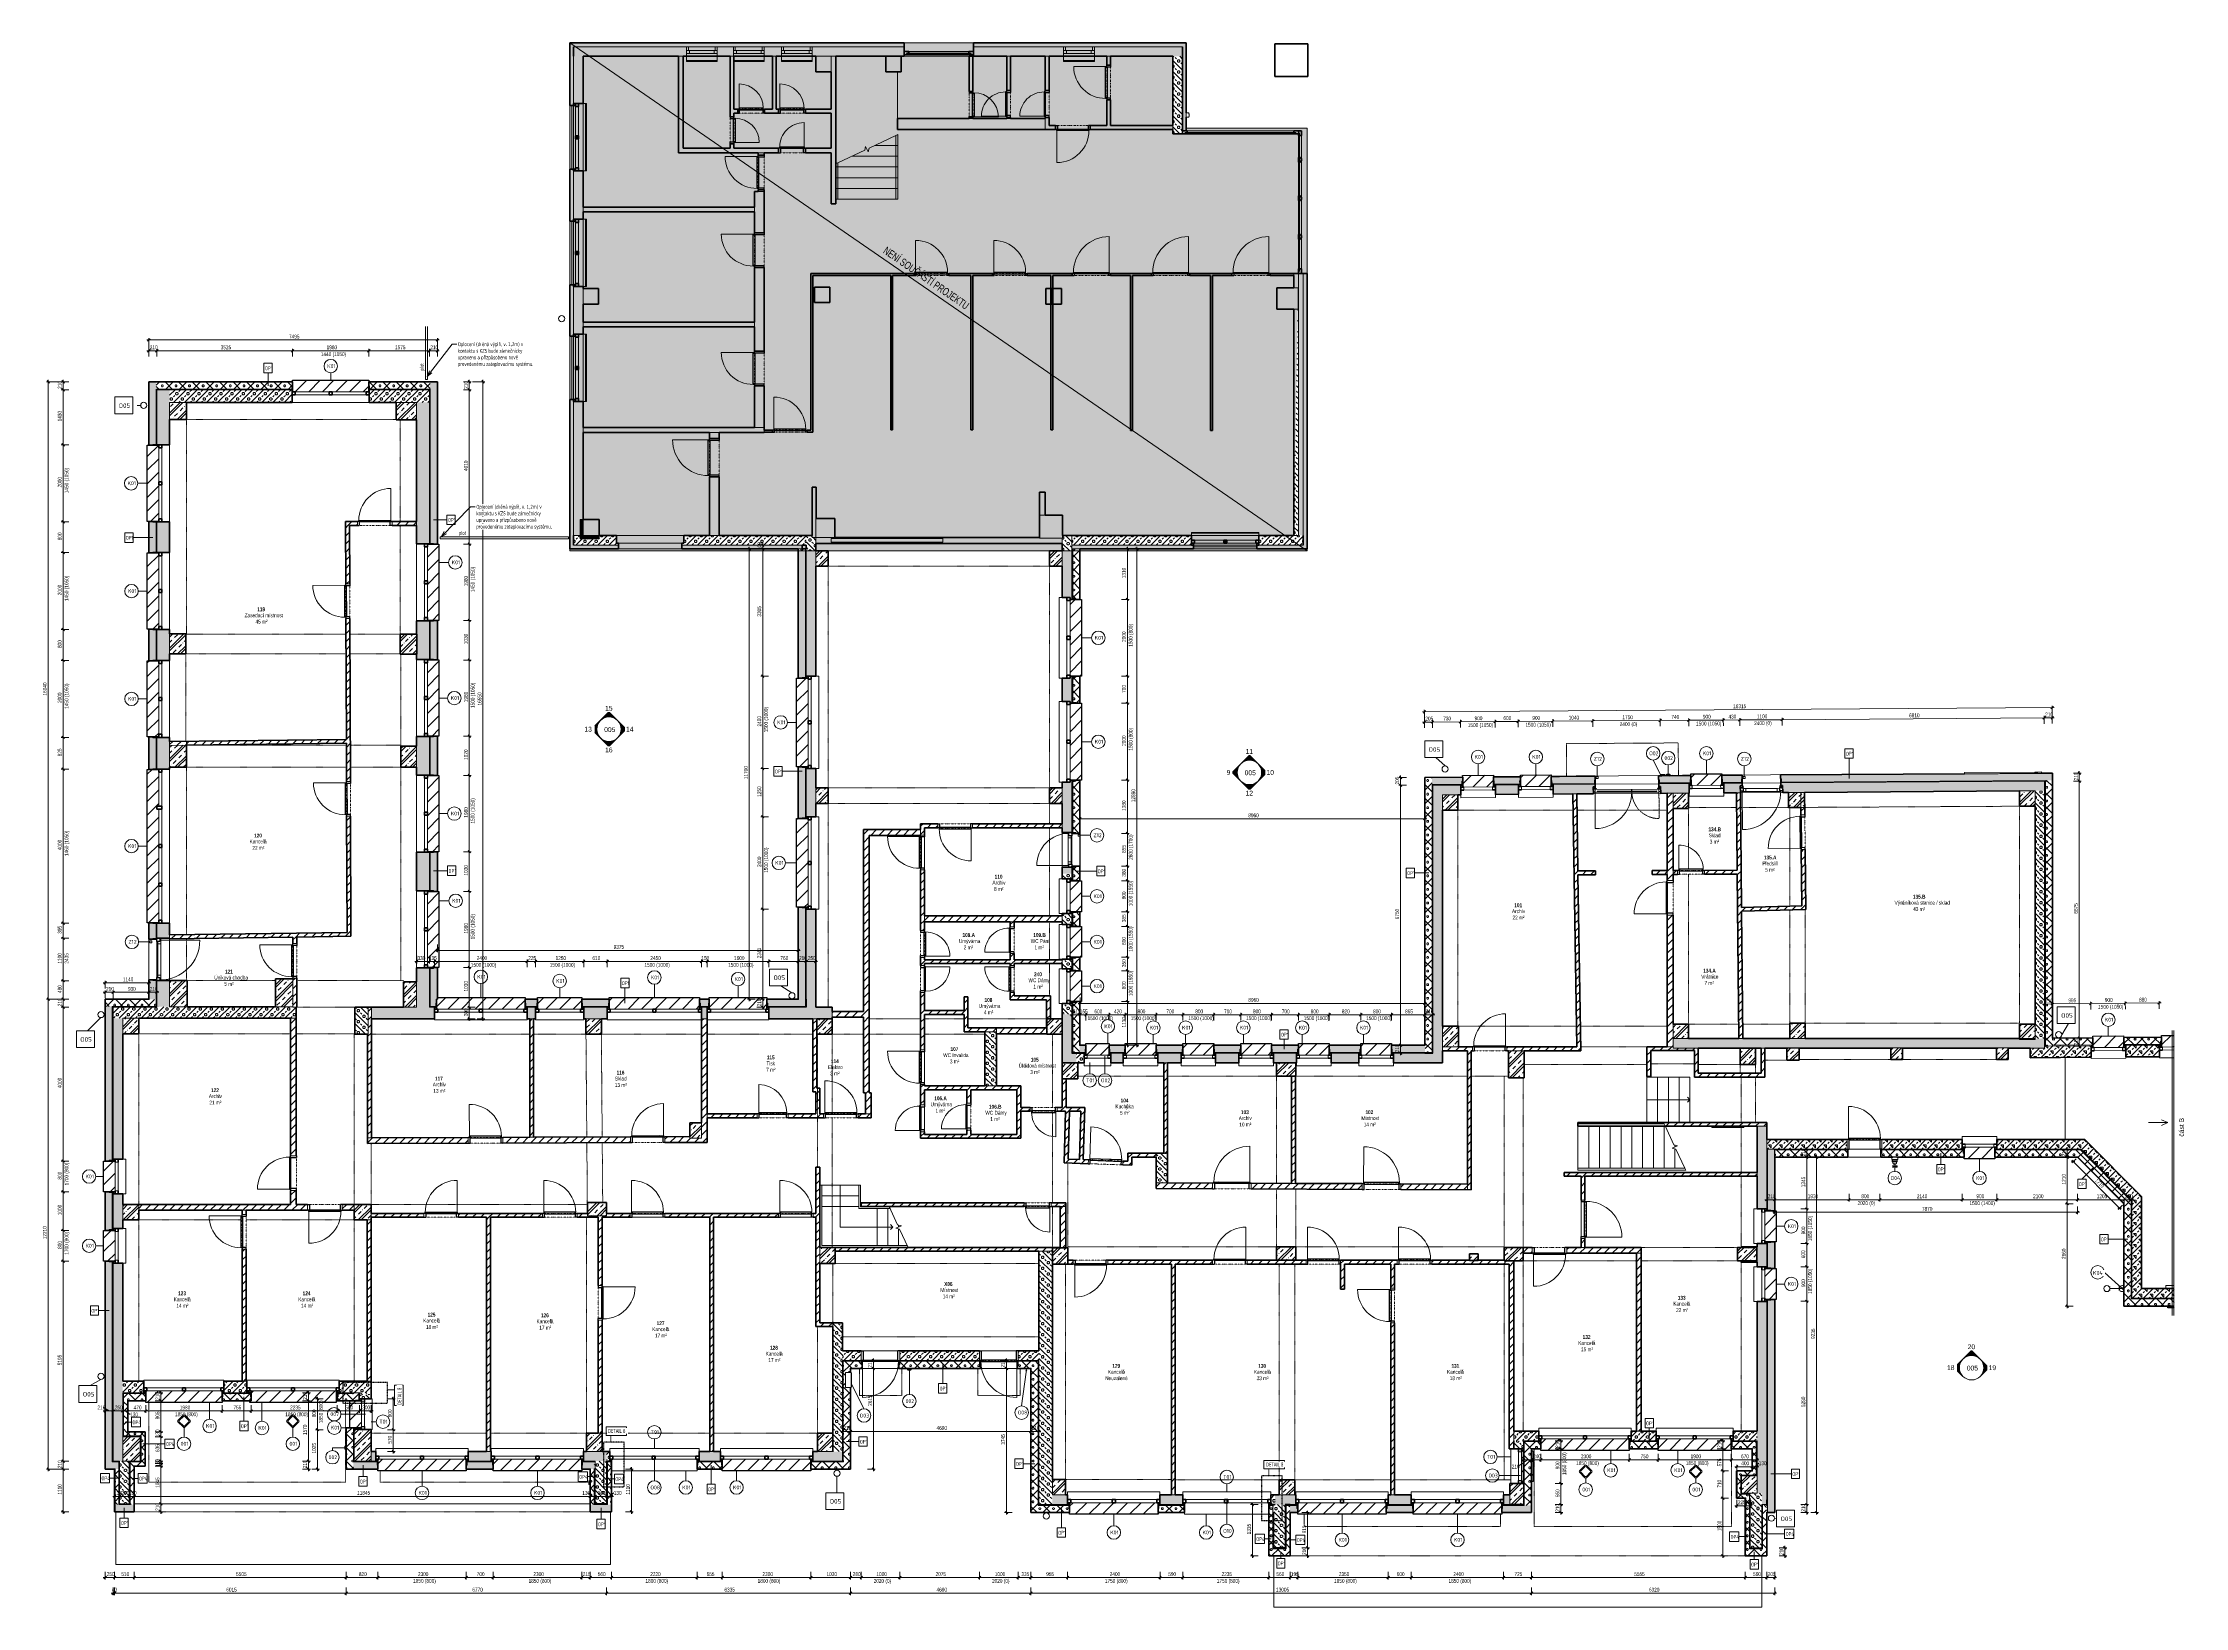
# Model space of a CAD drawing. Header units: millimetres. Extents: x -3281 to 232784, y -45352 to 20466.
# Drawn here: x -3281 to 52388, y -31726 to 8910 of the extents above; entities that cross this region are included whole.
import ezdxf

# ---------------------------------------------------------------- set-up
doc = ezdxf.new("R2010")
doc.units = ezdxf.units.MM
for name, pattern in [('3_Čárkovaná 2_5mm', [5, 2.5, -2.5]), ('Dash dot dot', [5, 2, -1, 0, -1, 0, -1]), ('Čerchovaná se dvěma tečkami', [2.59, 1, -0.53, 0, -0.53, 0, -0.53]), ('Čárkovaná', [6.35, 3.175, -3.175])]:
    doc.linetypes.add(name, pattern=pattern)
for name, color, linetype, lineweight in [('A-ANNO-DIMS', 211, 'Continuous', 9), ('A-ANNO-DIMS-50', 211, 'Continuous', 9), ('A-AREA-IDEN', 2, 'Continuous', 9), ('A-DETL', 90, 'Continuous', 13), ('A-DETL-GENF', 92, 'Continuous', 13), ('A-DETL-THIN', 151, 'Continuous', 13), ('A-DOOR', 31, 'Continuous', 13), ('A-DOOR-FRAM', 31, 'Continuous', 25), ('A-FLOR', 192, 'Continuous', 13), ('A-FLOR-HRAL', 11, 'Continuous', 13), ('A-GENM', 13, 'Continuous', 13), ('A-GENM-IDEN', 13, 'Continuous', 9), ('A-GLAZ', 151, 'Continuous', 13), ('A-GLAZ-CURT', 52, 'Continuous', 13), ('A-GLAZ-CWMG', 51, 'Continuous', 13), ('A-GLAZ-IDEN', 152, 'Continuous', 9), ('A-GLAZ-SILL', 1, 'Continuous', 13), ('A-WALL', 113, 'Continuous', 13), ('A-WALL-IDEN', 211, 'Continuous', 9), ('E-ELEC-FIXT', 91, 'Continuous', 13), ('E-ELEC-FIXT-IDEN', 2, 'Continuous', 9), ('E-LITE-EQPM', 33, 'Continuous', 13), ('E-LITE-EQPM-IDEN', 33, 'Continuous', 9), ('E-POWR-CNDT-IDEN', 130, 'Continuous', 9), ('E-POWR-RISE', 130, 'Continuous', 13), ('E-SERT', 181, 'Continuous', 13), ('E-SERT-IDEN', 181, 'Continuous', 9), ('G-ANNO-SYMB', 111, 'Continuous', 9), ('G-ANNO-TEXT', 231, 'Continuous', 9), ('P-PIPE', 3, 'Continuous', 13), ('P-PIPE-IDEN', 2, 'Continuous', 9), ('P-SANR-FIXT', 6, 'Continuous', 13), ('P-SANR-FIXT-IDEN', 2, 'Continuous', 9), ('Q-SPCQ', 91, 'Continuous', 13), ('Q-SPCQ-IDEN', 132, 'Continuous', 9), ('S-COLS', 52, 'Continuous', 13), ('S-STRS', 31, 'Continuous', 13), ('S-STRS-ANNO', 31, 'Continuous', 13), ('S-STRS-MBND', 31, 'Continuous', 13)]:
    doc.layers.add(name, color=color, linetype=linetype, lineweight=lineweight)
doc.layers.add('A-DETL-MBND', color=5, linetype='Continuous')
doc.layers.add('A-WALL-PATT', color=111, linetype='Continuous')
doc.styles.add('Arial', font='arial.ttf', dxfattribs={"height": 125})
doc.styles.add('Arial_1', font='arial.ttf', dxfattribs={"width": 0.7, "height": 100})
doc.styles.add('Arial_2', font='arial.ttf', dxfattribs={"width": 0.7, "height": 200})
doc.styles.add('Arial_B', font='arialbd.ttf', dxfattribs={"width": 0.7, "height": 100})
doc.styles.add('ISOCPEUR', font='isocpeur.ttf', dxfattribs={"width": 0.75, "height": 100})
doc.styles.add('ISOCPEUR_1', font='isocpeur.ttf', dxfattribs={"width": 0.9, "height": 100})
doc.styles.add('ISOCPEUR_2', font='isocpeur.ttf', dxfattribs={"height": 119.0625})
doc.styles.add('ISOCPEUR_3', font='isocpeur.ttf', dxfattribs={"height": 100})
doc.styles.add('Tahoma', font='tahoma.ttf', dxfattribs={"width": 0.7, "height": 100})
doc.dimstyles.new('Vnitřní_-_průhledné', dxfattribs={"dimscale": 304.8, "dimtxt": 102.02594, "dimasz": 0.213255, "dimexe": 0.164042, "dimexo": 0.0625, "dimgap": 0.032808, "dimtad": 1, "dimdec": 0, "dimrnd": 5, "dimzin": 0, "dimdsep": 46, "dimtxsty": 'Arial_1', "dimblk1": 'OBLIQUE', "dimblk2": 'OBLIQUE', "dimsah": 1, "dimcen": 0.09, "dimdle": 0.164042, "dimazin": 0, "dimtfac": 1, "dimtdec": 4, "dimtix": 1, "dimtmove": 1, "dimatfit": 3, "dimfxl": 0.492126, "dimfxlon": 1, "dimtvp": 1, "dimtolj": 1, "dimtzin": 0, "dimarcsym": 2})
doc.dimstyles.new('Vnitřní_-_průhledné_1', dxfattribs={"dimscale": 304.8, "dimtxt": 102.02594, "dimasz": 0.213255, "dimexe": 0.164042, "dimexo": 0.0625, "dimgap": 0.032808, "dimtad": 1, "dimdec": 0, "dimrnd": 5, "dimzin": 0, "dimdsep": 46, "dimtxsty": 'Arial_1', "dimblk1": 'OBLIQUE', "dimblk2": 'OBLIQUE', "dimsah": 1, "dimcen": 0.09, "dimdle": 0.164042, "dimazin": 0, "dimtfac": 1, "dimtdec": 4, "dimtix": 1, "dimtmove": 0, "dimatfit": 3, "dimfxl": 0.492126, "dimfxlon": 1, "dimtvp": 1, "dimtolj": 1, "dimtzin": 0, "dimarcsym": 2})
doc.dimstyles.new('Vnitřní_-_průhledné_2', dxfattribs={"dimscale": 304.8, "dimtxt": 102.02594, "dimasz": 0.213255, "dimexe": 0.164042, "dimexo": 0.0625, "dimgap": 0.032808, "dimtad": 1, "dimdec": 0, "dimrnd": 5, "dimzin": 0, "dimdsep": 46, "dimtxsty": 'Arial_1', "dimblk1": 'OBLIQUE', "dimblk2": 'OBLIQUE', "dimsah": 1, "dimcen": 0.09, "dimdle": 0.164042, "dimazin": 0, "dimtfac": 1, "dimtdec": 4, "dimtix": 1, "dimtmove": 2, "dimatfit": 3, "dimfxl": 0.492126, "dimfxlon": 1, "dimtvp": 1, "dimtolj": 1, "dimtzin": 0, "dimarcsym": 2})
pattern_1 = [(45, (0, 0), (-106.066, 106.066), [])]
pattern_2 = [(45, (0, 0), (-179.6051, 179.6051), []), (45, (71.84, 6e-12), (-179.6051, 179.6051), []), (45, (215.53, 2e-11), (-107.763, 251.4472), [101.6, -50.8, 1.676, -49.124])]
pattern_3 = [(45, (0, 0), (-179.605, 179.605), []), (45, (71.84, 6e-12), (-179.605, 179.605), []), (45, (215.53, 2e-11), (-107.763, 251.4472), [101.6, -50.8, 1.676, -49.124])]
pattern_4 = [(315, (16552.74, -10086.55), (143.684, 143.684), []), (270, (16620.04, -10315.5), (143.684, -143.684), [25.4, -261.968]), (315, (16620.04, -10340.9), (143.684, 143.684), [25.4, -177.8]), (360, (16638, -10358.86), (143.684, 143.684), [25.4, -261.968]), (45, (16663.4, -10358.86), (-143.684, 143.684), [25.4, -177.8]), (270, (16681.37, -10315.5), (143.684, -143.684), [25.4, -261.968]), (315, (16663.4, -10297.53), (143.684, 143.684), [25.4, -177.8]), (360, (16638, -10297.53), (143.684, 143.684), [25.4, -261.968]), (45, (16620.04, -10315.5), (-143.684, 143.684), [25.4, -177.8]), (315, (16704.59, -10382.08), (143.684, 143.684), [50.8, -152.4])]
pattern_5 = [(45, (0, 0), (0.0007, 353.5527), []), (315, (0, 0), (353.552, 0), []), (270, (153.68, 9.56), (176.771, -176.771), [19.139, -334.416]), (270, (199.87, 9.56), (176.771, -176.771), [19.139, -334.416]), (0, (166.57, 23.1), (176.771, 176.771), [19.139, -334.416]), (0, (166.57, -23.1), (176.771, 176.771), [19.139, -334.416]), (45, (153.68, 9.56), (0.0007, 353.5527), [19.139, -230.861]), (45, (186.35, -23.1), (0.0007, 353.5527), [19.139, -230.861]), (315, (186.35, 23.1), (353.552, 0), [19.139, -230.861]), (315, (153.68, -9.56), (353.552, 0), [19.139, -230.861])]
pattern_6 = [(45, (0, 0), (0.0007, 353.5527), []), (315, (0, 0), (353.5534, 0), []), (270, (153.68, 9.56), (176.771, -176.771), [19.139, -334.416]), (270, (199.87, 9.56), (176.771, -176.771), [19.139, -334.416]), (0, (166.57, 23.1), (176.771, 176.771), [19.139, -334.416]), (0, (166.57, -23.1), (176.771, 176.771), [19.139, -334.416]), (45, (153.68, 9.56), (0.0007, 353.5527), [19.139, -230.861]), (45, (186.35, -23.1), (0.0007, 353.5527), [19.139, -230.861]), (315, (186.35, 23.1), (353.5534, 0), [19.139, -230.861]), (315, (153.68, -9.56), (353.5534, 0), [19.139, -230.861])]
pattern_7 = [(135, (23460.29, -10663.58), (-143.684, -143.684), []), (90, (23392.99, -10434.63), (-143.684, 143.684), [25.4, -261.968]), (135, (23392.99, -10409.23), (-143.684, -143.684), [25.4, -177.8]), (180, (23375.02, -10391.27), (-143.684, -143.684), [25.4, -261.968]), (225, (23349.63, -10391.27), (143.684, -143.684), [25.4, -177.8]), (90, (23331.66, -10434.63), (-143.684, 143.684), [25.4, -261.968]), (135, (23349.62, -10452.59), (-143.684, -143.684), [25.4, -177.8]), (180, (23375.03, -10452.59), (-143.684, -143.684), [25.4, -261.968]), (225, (23392.99, -10434.63), (143.684, -143.684), [25.4, -177.8]), (135, (23308.44, -10368.05), (-143.684, -143.684), [50.8, -152.4])]
pattern_8 = [(45, (0, 0), (-179.6051, 179.6051), []), (45, (71.84, 6e-12), (-179.6051, 179.6051), []), (45, (215.53, 2e-11), (-107.7631, 251.4472), [101.6, -50.8, 1.676, -49.124])]
pattern_9 = [(45, (0, 0), (-143.6841, 143.6841), []), (45, (143.68, 0), (-143.6841, 143.6841), [50.8, -152.4]), (135, (251.45, 35.92), (-143.6841, -143.6841), [101.6, -101.6]), (0, (179.6, 107.76), (143.684, 143.684), [71.842, -215.526]), (90, (251.45, 35.92), (-143.684, 143.684), [71.842, -215.526])]
pattern_10 = [(45, (23209.91, -4136.13), (-143.684, 143.684), []), (5e-12, (23438.86, -4068.83), (143.684, 143.684), [25.4, -261.968]), (45, (23464.26, -4068.83), (-143.684, 143.684), [25.4, -177.8]), (90, (23482.22, -4050.87), (-143.684, 143.684), [25.4, -261.968]), (135, (23482.22, -4025.47), (-143.684, -143.684), [25.4, -177.8]), (5e-12, (23438.86, -4007.51), (143.684, 143.684), [25.4, -261.968]), (45, (23420.9, -4025.47), (-143.684, 143.684), [25.4, -177.8]), (90, (23420.9, -4050.87), (-143.684, 143.684), [25.4, -261.968]), (135, (23438.86, -4068.83), (-143.684, -143.684), [25.4, -177.8]), (45, (23505.44, -3984.29), (-143.684, 143.684), [50.8, -152.4])]
pattern_11 = [(315, (10511.98, 2265.26), (143.684, 143.684), []), (270, (10579.28, 2036.31), (143.684, -143.684), [25.4, -261.968]), (315, (10579.28, 2010.9), (143.684, 143.684), [25.4, -177.8]), (360, (10597.24, 1992.95), (143.684, 143.684), [25.4, -261.968]), (45, (10622.64, 1992.95), (-143.684, 143.684), [25.4, -177.8]), (270, (10640.6, 2036.31), (143.684, -143.684), [25.4, -261.968]), (315, (10622.64, 2054.27), (143.684, 143.684), [25.4, -177.8]), (360, (10597.24, 2054.27), (143.684, 143.684), [25.4, -261.968]), (45, (10579.28, 2036.3), (-143.684, 143.684), [25.4, -177.8]), (315, (10663.82, 1969.73), (143.684, 143.684), [50.8, -152.4])]
pattern_12 = [(225, (19920.85, 8810.33), (143.684, -143.684), []), (180, (19691.9, 8743.03), (-143.684, -143.684), [25.4, -261.968]), (225, (19666.5, 8743.03), (143.684, -143.684), [25.4, -177.8]), (270, (19648.54, 8725.07), (143.684, -143.684), [25.4, -261.968]), (315, (19648.54, 8699.67), (143.684, 143.684), [25.4, -177.8]), (180, (19691.9, 8681.71), (-143.684, -143.684), [25.4, -261.968]), (225, (19709.86, 8699.67), (143.684, -143.684), [25.4, -177.8]), (270, (19709.86, 8725.07), (143.684, -143.684), [25.4, -261.968]), (315, (19691.9, 8743.03), (143.684, 143.684), [25.4, -177.8]), (225, (19625.32, 8658.49), (143.684, -143.684), [50.8, -152.4])]
pattern_13 = [(135, (29473.4, 2408.94), (-143.684, -143.684), []), (90, (29406.1, 2637.89), (-143.684, 143.684), [25.4, -261.968]), (135, (29406.1, 2663.3), (-143.684, -143.684), [25.4, -177.8]), (180, (29388.14, 2681.25), (-143.684, -143.684), [25.4, -261.968]), (225, (29362.74, 2681.25), (143.684, -143.684), [25.4, -177.8]), (90, (29344.78, 2637.89), (-143.684, 143.684), [25.4, -261.968]), (135, (29362.74, 2619.93), (-143.684, -143.684), [25.4, -177.8]), (180, (29388.14, 2619.93), (-143.684, -143.684), [25.4, -261.968]), (225, (29406.1, 2637.9), (143.684, -143.684), [25.4, -177.8]), (135, (29321.56, 2704.47), (-143.684, -143.684), [50.8, -152.4])]
pattern_14 = [(45, (0, 0), (-179.6051, 179.6051), []), (45, (71.84, 6e-12), (-179.6051, 179.6051), []), (45, (215.53, 2e-11), (-107.7631, 251.4472), [101.6, -50.8, 1.676, -49.124])]
pattern_15 = [(45, (0, 0), (-179.605, 179.605), []), (45, (71.84, 6e-12), (-179.605, 179.605), []), (45, (215.53, 2e-11), (-107.763, 251.447), [101.6, -50.8, 1.676, -49.124])]
pattern_16 = [(45, (0, 0), (-179.6051, 179.6051), []), (45, (71.84, 0), (-179.6051, 179.6051), []), (45, (215.53, 0), (-107.7631, 251.4472), [101.6, -50.8, 1.676, -49.124])]
pattern_17 = [(45, (0, 0), (0, 353.5534), []), (315, (0, 0), (353.5527, 0.0007), []), (270, (153.68, 9.56), (176.771, -176.771), [19.139, -334.416]), (270, (199.87, 9.56), (176.771, -176.771), [19.139, -334.416]), (0, (166.57, 23.1), (176.771, 176.771), [19.139, -334.416]), (0, (166.57, -23.1), (176.771, 176.771), [19.139, -334.416]), (45, (153.68, 9.56), (0, 353.5534), [19.139, -230.861]), (45, (186.35, -23.1), (0, 353.5534), [19.139, -230.861]), (315, (186.35, 23.1), (353.5527, 0.0007), [19.139, -230.861]), (315, (153.68, -9.56), (353.5527, 0.0007), [19.139, -230.861])]

# ---------------------------------------------------------------- blocks, each defined once
blk = doc.blocks.new('DVERE_1k_oblozka - DD03_01_800x1970_koupelna-1549491-1NP_NÁVRH A')
at = {"layer": 'A-DOOR'}
for p, q in [((-450, 53), (-400, 53)), ((-450, -47), (-450, 53)), ((-400, 53), (-400, -47)), ((400, 53), (450, 53)), ((400, -47), (400, 53)), ((450, 53), (450, -47)), ((-400, -47), (-450, -47)), ((-415, -47), (-415, -907)), ((305, -77), (-305, -77)), ((450, -47), (400, -47)), ((415, -77), (415, -47))]:
    blk.add_line(p, q, dxfattribs=at)
at = {"layer": 'A-DOOR', "linetype": 'Čerchovaná se dvěma tečkami'}
for p, q in [((-400, 53), (400, 53)), ((-400, -47), (400, -47))]:
    blk.add_line(p, q, dxfattribs=at)
at = {"layer": 'A-DOOR', "lineweight": 25}
for p, q in [((-415, -62), (-400, -62)), ((-415, -77), (-415, -62)), ((415, -77), (-415, -77)), ((-400, -37), (400, -37)), ((-400, -62), (-400, -47)), ((400, -47), (400, -62)), ((400, -62), (415, -62)), ((415, -62), (415, -77))]:
    blk.add_line(p, q, dxfattribs=at)
at = {"layer": 'A-DOOR'}
blk.add_arc((-415, -77), 830, 270, 0, dxfattribs=at)
at = {"layer": 'A-DOOR-FRAM'}
for p, q in [((-450, 53), (-400, 53)), ((-400, 53), (-400, -47)), ((400, -47), (400, 53)), ((450, 53), (400, 53)), ((-400, -47), (-450, -47)), ((400, -47), (450, -47))]:
    blk.add_line(p, q, dxfattribs=at)
blk = doc.blocks.new('OKNO_4k_ - OKNO_4k_4000x1460-1966617-1NP_NÁVRH A')
at = {"layer": 'A-GLAZ'}
h = blk.add_hatch(dxfattribs=at)
h.set_pattern_fill('FP_5', color=256, style=0, pattern_type=2)
h.set_pattern_definition([(270, (11956.784, -152.193), (43.3, -75), [50, -100]), (330, (11956.784, -202.193), (86.6019, -0.0011), [50, -100]), (210, (11956.784, -202.193), (-43.3019, -74.9989), [50, -100])])
h.paths.add_polyline_path([(-2000, 115), (-1990, 115), (-1990, 166), (-2000, 166)])
h.paths.add_polyline_path([(1990, 166), (1990, 115), (2000, 115), (2000, 166)])
at = {"layer": 'A-GLAZ', "lineweight": 35}
for p, q in [((-1990, 166), (-2000, 166)), ((-2000, 166), (-2000, 115)), ((-2000, 115), (-1990, 115)), ((-2000, 115), (-2000, 35)), ((-1920, 115), (-2000, 115)), ((-2000, 35), (-1920, 35)), ((-1990, 115), (-1990, 166)), ((-1920, 35), (-1920, 115)), ((-960, 115), (-1040, 115)), ((-1040, 115), (-1040, 35)), ((-1040, 35), (-960, 35)), ((-960, 35), (-960, 115)), ((40, 115), (-40, 115)), ((-40, 115), (-40, 35)), ((-40, 35), (40, 35)), ((40, 35), (40, 115)), ((1040, 166), (960, 166)), ((960, 166), (960, 35)), ((960, 35), (1040, 35)), ((1040, 35), (1040, 166)), ((2000, 115), (1920, 115)), ((1920, 115), (1920, 35)), ((1920, 35), (2000, 35)), ((1990, 166), (1990, 115)), ((2000, 166), (1990, 166)), ((1990, 115), (2000, 115)), ((2000, 115), (2000, 166)), ((2000, 35), (2000, 115))]:
    blk.add_line(p, q, dxfattribs=at)
at = {"layer": 'A-GLAZ'}
for p, q in [((-1040, 115), (-1920, 115)), ((-1920, 35), (-1040, 35)), ((-40, 115), (-960, 115)), ((-960, 35), (-40, 35)), ((960, 115), (40, 115)), ((40, 35), (960, 35)), ((1920, 115), (1040, 115)), ((1040, 35), (1920, 35))]:
    blk.add_line(p, q, dxfattribs=at)
blk = doc.blocks.new('OKNO_dvere vchod_1k_nadsvetlik - vstupni dvere 1100_2435-971794-1NP_NÁVRH A')
at = {"layer": 'A-GLAZ'}
for p, q in [((-995, -85), (-995, 950)), ((-995, -65), (-900, -65)), ((-995, -85), (-995, -65)), ((-960, -85), (-995, -85)), ((-960, -145), (-960, -85)), ((-900, -145), (-960, -145)), ((-960, -165), (-20, -165)), ((-900, -65), (-900, -145)), ((-80, -65), (-900, -65)), ((-900, -145), (-80, -145)), ((-80, -65), (15, -65)), ((-80, -145), (-80, -65)), ((-20, -145), (-80, -145)), ((15, -85), (-20, -85)), ((-20, -85), (-20, -145)), ((15, -65), (15, -85))]:
    blk.add_line(p, q, dxfattribs=at)
at = {"layer": 'A-GLAZ', "lineweight": 25}
for p, q in [((-1040, -85), (-960, -85)), ((-960, -165), (-1040, -165)), ((-960, -85), (-960, -165)), ((-20, -85), (60, -85)), ((-20, -165), (-20, -85)), ((60, -165), (-20, -165))]:
    blk.add_line(p, q, dxfattribs=at)
at = {"layer": 'A-GLAZ', "lineweight": 35}
for p, q in [((-1040, -164), (-1035, -164)), ((-1035, -164), (-1035, -166)), ((55, -164), (60, -164)), ((55, -166), (55, -164))]:
    blk.add_line(p, q, dxfattribs=at)
at = {"layer": 'A-GLAZ'}
blk.add_arc((-995, -85), 1035, 360, 90, dxfattribs=at)
at = {"layer": 'A-GLAZ-SILL'}
blk.add_line((-1040, 165), (60, 165), dxfattribs=at)
blk = doc.blocks.new('OKNO_2k_ - OKNO_2k_1750 x 1750-1963716-1NP_NÁVRH A')
at = {"layer": 'A-GLAZ', "color": 253, "lineweight": 35}
for p, q in [((-825, 126), (-875, 126)), ((-875, 126), (-875, 125)), ((-875, 125), (-875, 75)), ((-875, 75), (-825, 75)), ((-875, 75), (-875, -5)), ((-825, 75), (-875, 75)), ((-825, 125), (-825, 126)), ((-825, 75), (-825, 125)), ((-795, 75), (-825, 75)), ((-795, -5), (-795, 75)), ((40, 75), (-40, 75)), ((-40, 75), (-40, -5)), ((40, -5), (40, 75)), ((825, 75), (795, 75)), ((795, 75), (795, -5)), ((825, 126), (825, 125)), ((875, 126), (825, 126)), ((825, 125), (825, 75)), ((825, 75), (875, 75)), ((875, 75), (825, 75)), ((875, 125), (875, 126)), ((875, 75), (875, 125)), ((875, -5), (875, 75)), ((-875, -5), (-795, -5)), ((-40, -5), (40, -5)), ((795, -5), (875, -5))]:
    blk.add_line(p, q, dxfattribs=at)
at = {"layer": 'A-GLAZ', "color": 9}
for p, q in [((-825, 126), (-875, 126)), ((-875, 126), (-875, 125)), ((825, 126), (-825, 126)), ((-40, 75), (-795, 75)), ((-795, -5), (-795, 75)), ((40, 75), (-40, 75)), ((-40, -5), (-40, 75)), ((-40, 75), (40, 75)), ((795, 75), (40, 75)), ((40, 75), (40, -5)), ((795, -5), (795, 75)), ((875, 126), (825, 126)), ((875, 126), (875, 125)), ((-795, -5), (-40, -5)), ((-40, -5), (40, -5)), ((40, -5), (-40, -5)), ((40, -5), (795, -5))]:
    blk.add_line(p, q, dxfattribs=at)
at = {"layer": 'A-GLAZ', "color": 254}
for p, q in [((-875, 125), (-875, 75)), ((-875, 75), (-825, 75)), ((-875, 75), (-875, -5)), ((-875, 75), (-825, 75)), ((-825, 125), (-825, 126)), ((825, 126), (-825, 126)), ((-825, 75), (-825, 125)), ((-825, 75), (-40, 75)), ((-825, 75), (-40, 75)), ((-825, 75), (-40, 75)), ((-40, 75), (40, 75)), ((-40, 75), (40, 75)), ((-40, 75), (40, 75)), ((40, 75), (825, 75)), ((40, 75), (825, 75)), ((40, 75), (825, 75)), ((825, 125), (825, 126)), ((825, 75), (825, 125)), ((825, 75), (875, 75)), ((825, 75), (875, 75)), ((875, 125), (875, 75)), ((875, 75), (875, -5)), ((-40, -5), (-875, -5)), ((40, -5), (-40, -5)), ((875, -5), (40, -5))]:
    blk.add_line(p, q, dxfattribs=at)
blk = doc.blocks.new('OKNO_2k_ - OKNO_2k_1750 x 1750-V1-1NP_NÁVRH A')
at = {"layer": 'A-GLAZ', "color": 253, "lineweight": 35}
for p, q in [((-825, 126), (-875, 126)), ((-875, 126), (-875, 125)), ((-875, 125), (-875, 75)), ((-875, 75), (-825, 75)), ((-875, 75), (-875, -5)), ((-825, 75), (-875, 75)), ((-825, 125), (-825, 126)), ((-825, 75), (-825, 125)), ((-795, 75), (-825, 75)), ((-795, -5), (-795, 75)), ((40, 75), (-40, 75)), ((-40, 75), (-40, -5)), ((40, -5), (40, 75)), ((825, 75), (795, 75)), ((795, 75), (795, -5)), ((825, 126), (825, 125)), ((875, 126), (825, 126)), ((825, 125), (825, 75)), ((825, 75), (875, 75)), ((875, 75), (825, 75)), ((875, 125), (875, 126)), ((875, 75), (875, 125)), ((875, -5), (875, 75)), ((-875, -5), (-795, -5)), ((-40, -5), (40, -5)), ((795, -5), (875, -5))]:
    blk.add_line(p, q, dxfattribs=at)
at = {"layer": 'A-GLAZ', "color": 9}
for p, q in [((-825, 126), (-875, 126)), ((-875, 126), (-875, 125)), ((825, 126), (-825, 126)), ((-40, 75), (-795, 75)), ((-795, -5), (-795, 75)), ((40, 75), (-40, 75)), ((-40, -5), (-40, 75)), ((-40, 75), (40, 75)), ((795, 75), (40, 75)), ((40, 75), (40, -5)), ((795, -5), (795, 75)), ((875, 126), (825, 126)), ((875, 126), (875, 125)), ((-795, -5), (-40, -5)), ((-40, -5), (40, -5)), ((40, -5), (-40, -5)), ((40, -5), (795, -5))]:
    blk.add_line(p, q, dxfattribs=at)
at = {"layer": 'A-GLAZ', "color": 254}
for p, q in [((-875, 125), (-875, 75)), ((-875, 75), (-825, 75)), ((-875, 75), (-875, -5)), ((-875, 75), (-825, 75)), ((-825, 125), (-825, 126)), ((825, 126), (-825, 126)), ((-825, 75), (-825, 125)), ((-825, 75), (-40, 75)), ((-825, 75), (-40, 75)), ((-825, 75), (-40, 75)), ((-40, 75), (40, 75)), ((-40, 75), (40, 75)), ((-40, 75), (40, 75)), ((40, 75), (825, 75)), ((40, 75), (825, 75)), ((40, 75), (825, 75)), ((825, 125), (825, 126)), ((825, 75), (825, 125)), ((825, 75), (875, 75)), ((825, 75), (875, 75)), ((875, 125), (875, 75)), ((875, 75), (875, -5)), ((-40, -5), (-875, -5)), ((40, -5), (-40, -5)), ((875, -5), (40, -5))]:
    blk.add_line(p, q, dxfattribs=at)
blk = doc.blocks.new('OKNO_2k_ - OKNO_2k_1750 x 1750-V2-1NP_NÁVRH A')
at = {"layer": 'A-GLAZ', "color": 253, "lineweight": 35}
for p, q in [((-825, 126), (-875, 126)), ((-875, 126), (-875, 125)), ((-875, 125), (-875, 75)), ((-875, 75), (-825, 75)), ((-875, 75), (-875, -5)), ((-825, 75), (-875, 75)), ((-825, 125), (-825, 126)), ((-825, 75), (-825, 125)), ((-795, 75), (-825, 75)), ((-795, -5), (-795, 75)), ((40, 75), (-40, 75)), ((-40, 75), (-40, -5)), ((40, -5), (40, 75)), ((825, 75), (795, 75)), ((795, 75), (795, -5)), ((825, 126), (825, 125)), ((875, 126), (825, 126)), ((825, 125), (825, 75)), ((825, 75), (875, 75)), ((875, 75), (825, 75)), ((875, 125), (875, 126)), ((875, 75), (875, 125)), ((875, -5), (875, 75)), ((-875, -5), (-795, -5)), ((-40, -5), (40, -5)), ((795, -5), (875, -5))]:
    blk.add_line(p, q, dxfattribs=at)
at = {"layer": 'A-GLAZ', "color": 9}
for p, q in [((-825, 126), (-875, 126)), ((-875, 126), (-875, 125)), ((825, 126), (-825, 126)), ((-40, 75), (-795, 75)), ((-795, -5), (-795, 75)), ((40, 75), (-40, 75)), ((-40, -5), (-40, 75)), ((-40, 75), (40, 75)), ((795, 75), (40, 75)), ((40, 75), (40, -5)), ((795, -5), (795, 75)), ((875, 126), (825, 126)), ((875, 126), (875, 125)), ((-795, -5), (-40, -5)), ((-40, -5), (40, -5)), ((40, -5), (-40, -5)), ((40, -5), (795, -5))]:
    blk.add_line(p, q, dxfattribs=at)
at = {"layer": 'A-GLAZ', "color": 254}
for p, q in [((-875, 125), (-875, 75)), ((-875, 75), (-825, 75)), ((-875, 75), (-875, -5)), ((-875, 75), (-825, 75)), ((-825, 125), (-825, 126)), ((825, 126), (-825, 126)), ((-825, 75), (-825, 125)), ((-825, 75), (-40, 75)), ((-825, 75), (-40, 75)), ((-825, 75), (-40, 75)), ((-40, 75), (40, 75)), ((-40, 75), (40, 75)), ((-40, 75), (40, 75)), ((40, 75), (825, 75)), ((40, 75), (825, 75)), ((40, 75), (825, 75)), ((825, 125), (825, 126)), ((825, 75), (825, 125)), ((825, 75), (875, 75)), ((825, 75), (875, 75)), ((875, 125), (875, 75)), ((875, 75), (875, -5)), ((-40, -5), (-875, -5)), ((40, -5), (-40, -5)), ((875, -5), (40, -5))]:
    blk.add_line(p, q, dxfattribs=at)
blk = doc.blocks.new('DVERE_1k_oblozka - DD03_01_800x1970_koupelna-1549495-1NP_NÁVRH A')
at = {"layer": 'A-DOOR'}
for p, q in [((-415, 47), (-415, 907)), ((-400, 47), (-450, 47)), ((-450, 47), (-450, -53)), ((-400, -53), (-400, 47)), ((305, 77), (-305, 77)), ((450, 47), (400, 47)), ((400, 47), (400, -53)), ((415, 77), (415, 47)), ((450, -53), (450, 47)), ((-450, -53), (-400, -53)), ((400, -53), (450, -53))]:
    blk.add_line(p, q, dxfattribs=at)
at = {"layer": 'A-DOOR', "lineweight": 25}
for p, q in [((415, 77), (-415, 77)), ((-415, 77), (-415, 62)), ((-415, 62), (-400, 62)), ((-400, 62), (-400, 47)), ((-400, 37), (400, 37)), ((400, 47), (400, 62)), ((400, 62), (415, 62)), ((415, 62), (415, 77))]:
    blk.add_line(p, q, dxfattribs=at)
at = {"layer": 'A-DOOR', "linetype": 'Čerchovaná se dvěma tečkami'}
for p, q in [((-400, 47), (400, 47)), ((-400, -53), (400, -53))]:
    blk.add_line(p, q, dxfattribs=at)
at = {"layer": 'A-DOOR'}
blk.add_arc((-415, 77), 830, 360, 90, dxfattribs=at)
at = {"layer": 'A-DOOR-FRAM'}
for p, q in [((-400, 47), (-450, 47)), ((-400, -53), (-400, 47)), ((400, 47), (400, -53)), ((400, 47), (450, 47)), ((-450, -53), (-400, -53)), ((450, -53), (400, -53))]:
    blk.add_line(p, q, dxfattribs=at)
blk = doc.blocks.new('DVERE_1k_oblozka - DD03_01_800x1970_koupelna-1549494-1NP_NÁVRH A')
at = {"layer": 'A-DOOR'}
for p, q in [((-450, 78), (-400, 78)), ((-450, -72), (-450, 78)), ((-400, 78), (-400, -72)), ((400, 78), (450, 78)), ((400, -72), (400, 78)), ((450, 78), (450, -72)), ((-400, -72), (-450, -72)), ((-415, -72), (-415, -932)), ((305, -102), (-305, -102)), ((450, -72), (400, -72)), ((415, -102), (415, -72))]:
    blk.add_line(p, q, dxfattribs=at)
at = {"layer": 'A-DOOR', "linetype": 'Čerchovaná se dvěma tečkami'}
for p, q in [((-400, 78), (400, 78)), ((-400, -72), (400, -72))]:
    blk.add_line(p, q, dxfattribs=at)
at = {"layer": 'A-DOOR', "lineweight": 25}
for p, q in [((-415, -87), (-400, -87)), ((-415, -102), (-415, -87)), ((415, -102), (-415, -102)), ((-400, -62), (400, -62)), ((-400, -87), (-400, -72)), ((400, -72), (400, -87)), ((400, -87), (415, -87)), ((415, -87), (415, -102))]:
    blk.add_line(p, q, dxfattribs=at)
at = {"layer": 'A-DOOR'}
blk.add_arc((-415, -102), 830, 270, 0, dxfattribs=at)
at = {"layer": 'A-DOOR-FRAM'}
for p, q in [((-450, 78), (-400, 78)), ((-400, 78), (-400, -72)), ((400, -72), (400, 78)), ((450, 78), (400, 78)), ((-400, -72), (-450, -72)), ((400, -72), (450, -72))]:
    blk.add_line(p, q, dxfattribs=at)
blk = doc.blocks.new('DVERE_1k_oblozka - DD03_01_800x1970_koupelna-1549493-1NP_NÁVRH A')
at = {"layer": 'A-DOOR'}
for p, q in [((-415, 72), (-415, 932)), ((-400, 72), (-450, 72)), ((-450, 72), (-450, -78)), ((-400, -78), (-400, 72)), ((305, 102), (-305, 102)), ((450, 72), (400, 72)), ((400, 72), (400, -78)), ((415, 102), (415, 72)), ((450, -78), (450, 72)), ((-450, -78), (-400, -78)), ((400, -78), (450, -78))]:
    blk.add_line(p, q, dxfattribs=at)
at = {"layer": 'A-DOOR', "lineweight": 25}
for p, q in [((415, 102), (-415, 102)), ((-415, 102), (-415, 87)), ((-415, 87), (-400, 87)), ((-400, 87), (-400, 72)), ((-400, 62), (400, 62)), ((400, 72), (400, 87)), ((400, 87), (415, 87)), ((415, 87), (415, 102))]:
    blk.add_line(p, q, dxfattribs=at)
at = {"layer": 'A-DOOR', "linetype": 'Čerchovaná se dvěma tečkami'}
for p, q in [((-400, 72), (400, 72)), ((-400, -78), (400, -78))]:
    blk.add_line(p, q, dxfattribs=at)
at = {"layer": 'A-DOOR'}
blk.add_arc((-415, 102), 830, 360, 90, dxfattribs=at)
at = {"layer": 'A-DOOR-FRAM'}
for p, q in [((-400, 72), (-450, 72)), ((-400, -78), (-400, 72)), ((400, 72), (400, -78)), ((400, 72), (450, 72)), ((-450, -78), (-400, -78)), ((450, -78), (400, -78))]:
    blk.add_line(p, q, dxfattribs=at)
blk = doc.blocks.new('DVERE_1k_oblozka - DD03_01_800x1970_koupelna-1549492-1NP_NÁVRH A')
at = {"layer": 'A-DOOR'}
for p, q in [((-450, 53), (-400, 53)), ((-450, -47), (-450, 53)), ((-400, 53), (-400, -47)), ((400, 53), (450, 53)), ((400, -47), (400, 53)), ((450, 53), (450, -47)), ((-400, -47), (-450, -47)), ((-415, -47), (-415, -907)), ((305, -77), (-305, -77)), ((450, -47), (400, -47)), ((415, -77), (415, -47))]:
    blk.add_line(p, q, dxfattribs=at)
at = {"layer": 'A-DOOR', "linetype": 'Čerchovaná se dvěma tečkami'}
for p, q in [((-400, 53), (400, 53)), ((-400, -47), (400, -47))]:
    blk.add_line(p, q, dxfattribs=at)
at = {"layer": 'A-DOOR', "lineweight": 25}
for p, q in [((-415, -62), (-400, -62)), ((-415, -77), (-415, -62)), ((415, -77), (-415, -77)), ((-400, -37), (400, -37)), ((-400, -62), (-400, -47)), ((400, -47), (400, -62)), ((400, -62), (415, -62)), ((415, -62), (415, -77))]:
    blk.add_line(p, q, dxfattribs=at)
at = {"layer": 'A-DOOR'}
blk.add_arc((-415, -77), 830, 270, 0, dxfattribs=at)
at = {"layer": 'A-DOOR-FRAM'}
for p, q in [((-450, 53), (-400, 53)), ((-400, 53), (-400, -47)), ((400, -47), (400, 53)), ((450, 53), (400, 53)), ((-400, -47), (-450, -47)), ((400, -47), (450, -47))]:
    blk.add_line(p, q, dxfattribs=at)
blk = doc.blocks.new('DVERE_1k_oblozka - DD03_01_800x1970_koupelna-1549498-1NP_NÁVRH A')
at = {"layer": 'A-DOOR'}
for p, q in [((-415, 47), (-415, 907)), ((-400, 47), (-450, 47)), ((-450, 47), (-450, -53)), ((-400, -53), (-400, 47)), ((305, 77), (-305, 77)), ((450, 47), (400, 47)), ((400, 47), (400, -53)), ((415, 77), (415, 47)), ((450, -53), (450, 47)), ((-450, -53), (-400, -53)), ((400, -53), (450, -53))]:
    blk.add_line(p, q, dxfattribs=at)
at = {"layer": 'A-DOOR', "lineweight": 25}
for p, q in [((415, 77), (-415, 77)), ((-415, 77), (-415, 62)), ((-415, 62), (-400, 62)), ((-400, 62), (-400, 47)), ((-400, 37), (400, 37)), ((400, 47), (400, 62)), ((400, 62), (415, 62)), ((415, 62), (415, 77))]:
    blk.add_line(p, q, dxfattribs=at)
at = {"layer": 'A-DOOR', "linetype": 'Čerchovaná se dvěma tečkami'}
for p, q in [((-400, 47), (400, 47)), ((-400, -53), (400, -53))]:
    blk.add_line(p, q, dxfattribs=at)
at = {"layer": 'A-DOOR'}
blk.add_arc((-415, 77), 830, 360, 90, dxfattribs=at)
at = {"layer": 'A-DOOR-FRAM'}
for p, q in [((-400, 47), (-450, 47)), ((-400, -53), (-400, 47)), ((400, 47), (400, -53)), ((400, 47), (450, 47)), ((-450, -53), (-400, -53)), ((450, -53), (400, -53))]:
    blk.add_line(p, q, dxfattribs=at)
blk = doc.blocks.new('DVERE_1k_oblozka - DD03_01_700x1970_koupelna-1549497-1NP_NÁVRH A')
at = {"layer": 'A-DOOR'}
for p, q in [((-365, 47), (-365, 807)), ((-350, 47), (-400, 47)), ((-400, 47), (-400, -53)), ((-350, -53), (-350, 47)), ((255, 77), (-255, 77)), ((400, 47), (350, 47)), ((350, 47), (350, -53)), ((365, 77), (365, 47)), ((400, -53), (400, 47)), ((-400, -53), (-350, -53)), ((350, -53), (400, -53))]:
    blk.add_line(p, q, dxfattribs=at)
at = {"layer": 'A-DOOR', "lineweight": 25}
for p, q in [((365, 77), (-365, 77)), ((-365, 77), (-365, 62)), ((-365, 62), (-350, 62)), ((-350, 62), (-350, 47)), ((-350, 37), (350, 37)), ((350, 47), (350, 62)), ((350, 62), (365, 62)), ((365, 62), (365, 77))]:
    blk.add_line(p, q, dxfattribs=at)
at = {"layer": 'A-DOOR', "linetype": 'Čerchovaná se dvěma tečkami'}
for p, q in [((-350, 47), (350, 47)), ((-350, -53), (350, -53))]:
    blk.add_line(p, q, dxfattribs=at)
at = {"layer": 'A-DOOR'}
blk.add_arc((-365, 77), 730, 360, 90, dxfattribs=at)
at = {"layer": 'A-DOOR-FRAM'}
for p, q in [((-350, 47), (-400, 47)), ((-350, -53), (-350, 47)), ((350, 47), (350, -53)), ((350, 47), (400, 47)), ((-400, -53), (-350, -53)), ((400, -53), (350, -53))]:
    blk.add_line(p, q, dxfattribs=at)
blk = doc.blocks.new('DVERE_1k_oblozka - DD03_01_600x1970_koupelna-1549500-1NP_NÁVRH A')
at = {"layer": 'A-DOOR'}
for p, q in [((-315, 47), (-315, 707)), ((-300, 47), (-350, 47)), ((-350, 47), (-350, -53)), ((-300, -53), (-300, 47)), ((205, 77), (-205, 77)), ((350, 47), (300, 47)), ((300, 47), (300, -53)), ((315, 77), (315, 47)), ((350, -53), (350, 47)), ((-350, -53), (-300, -53)), ((300, -53), (350, -53))]:
    blk.add_line(p, q, dxfattribs=at)
at = {"layer": 'A-DOOR', "lineweight": 25}
for p, q in [((315, 77), (-315, 77)), ((-315, 77), (-315, 62)), ((-315, 62), (-300, 62)), ((-300, 62), (-300, 47)), ((-300, 37), (300, 37)), ((300, 47), (300, 62)), ((300, 62), (315, 62)), ((315, 62), (315, 77))]:
    blk.add_line(p, q, dxfattribs=at)
at = {"layer": 'A-DOOR', "linetype": 'Čerchovaná se dvěma tečkami'}
for p, q in [((-300, 47), (300, 47)), ((-300, -53), (300, -53))]:
    blk.add_line(p, q, dxfattribs=at)
at = {"layer": 'A-DOOR'}
blk.add_arc((-315, 77), 630, 360, 90, dxfattribs=at)
at = {"layer": 'A-DOOR-FRAM'}
for p, q in [((-300, 47), (-350, 47)), ((-300, -53), (-300, 47)), ((300, 47), (300, -53)), ((300, 47), (350, 47)), ((-350, -53), (-300, -53)), ((350, -53), (300, -53))]:
    blk.add_line(p, q, dxfattribs=at)
blk = doc.blocks.new('DVERE_1k_oblozka - DD03_01_900x1970_koupelna-1549502-1NP_NÁVRH A')
at = {"layer": 'A-DOOR'}
for p, q in [((-500, 78), (-450, 78)), ((-500, -72), (-500, 78)), ((-450, 78), (-450, -72)), ((450, 78), (500, 78)), ((450, -72), (450, 78)), ((500, 78), (500, -72)), ((-450, -72), (-500, -72)), ((-465, -72), (-465, -1032)), ((355, -102), (-355, -102)), ((500, -72), (450, -72)), ((465, -102), (465, -72))]:
    blk.add_line(p, q, dxfattribs=at)
at = {"layer": 'A-DOOR', "linetype": 'Čerchovaná se dvěma tečkami'}
for p, q in [((-450, 78), (450, 78)), ((-450, -72), (450, -72))]:
    blk.add_line(p, q, dxfattribs=at)
at = {"layer": 'A-DOOR', "lineweight": 25}
for p, q in [((-465, -87), (-450, -87)), ((-465, -102), (-465, -87)), ((465, -102), (-465, -102)), ((-450, -62), (450, -62)), ((-450, -87), (-450, -72)), ((450, -72), (450, -87)), ((450, -87), (465, -87)), ((465, -87), (465, -102))]:
    blk.add_line(p, q, dxfattribs=at)
at = {"layer": 'A-DOOR'}
blk.add_arc((-465, -102), 930, 270, 0, dxfattribs=at)
at = {"layer": 'A-DOOR-FRAM'}
for p, q in [((-500, 78), (-450, 78)), ((-450, 78), (-450, -72)), ((450, -72), (450, 78)), ((500, 78), (450, 78)), ((-450, -72), (-500, -72)), ((450, -72), (500, -72))]:
    blk.add_line(p, q, dxfattribs=at)
blk = doc.blocks.new('DVERE_1k_oblozka - DD03_01_800x1970_koupelna-2284058-1NP_NÁVRH A')
at = {"layer": 'A-DOOR'}
for p, q in [((-415, 122), (-415, 982)), ((-400, 122), (-450, 122)), ((-450, 122), (-450, -128)), ((-400, -128), (-400, 122)), ((305, 152), (-305, 152)), ((450, 122), (400, 122)), ((400, 122), (400, -128)), ((415, 152), (415, 122)), ((450, -128), (450, 122)), ((-450, -128), (-400, -128)), ((400, -128), (450, -128))]:
    blk.add_line(p, q, dxfattribs=at)
at = {"layer": 'A-DOOR', "lineweight": 25}
for p, q in [((415, 152), (-415, 152)), ((-415, 152), (-415, 137)), ((-415, 137), (-400, 137)), ((-400, 137), (-400, 122)), ((-400, 112), (400, 112)), ((400, 122), (400, 137)), ((400, 137), (415, 137)), ((415, 137), (415, 152))]:
    blk.add_line(p, q, dxfattribs=at)
at = {"layer": 'A-DOOR', "linetype": 'Čerchovaná se dvěma tečkami'}
for p, q in [((-400, 122), (400, 122)), ((-400, -128), (400, -128))]:
    blk.add_line(p, q, dxfattribs=at)
at = {"layer": 'A-DOOR'}
blk.add_arc((-415, 152), 830, 360, 90, dxfattribs=at)
at = {"layer": 'A-DOOR-FRAM'}
for p, q in [((-400, 122), (-450, 122)), ((-400, -128), (-400, 122)), ((400, 122), (400, -128)), ((400, 122), (450, 122)), ((-450, -128), (-400, -128)), ((450, -128), (400, -128))]:
    blk.add_line(p, q, dxfattribs=at)
blk = doc.blocks.new('DVERE_1k_oblozka - DD03_01_900x1970_koupelna-1549504-1NP_NÁVRH A')
at = {"layer": 'A-DOOR'}
for p, q in [((-500, 53), (-450, 53)), ((-500, -47), (-500, 53)), ((-450, 53), (-450, -47)), ((450, 53), (500, 53)), ((450, -47), (450, 53)), ((500, 53), (500, -47)), ((-450, -47), (-500, -47)), ((-465, -47), (-465, -1007)), ((355, -77), (-355, -77)), ((500, -47), (450, -47)), ((465, -77), (465, -47))]:
    blk.add_line(p, q, dxfattribs=at)
at = {"layer": 'A-DOOR', "linetype": 'Čerchovaná se dvěma tečkami'}
for p, q in [((-450, 53), (450, 53)), ((-450, -47), (450, -47))]:
    blk.add_line(p, q, dxfattribs=at)
at = {"layer": 'A-DOOR', "lineweight": 25}
for p, q in [((-465, -62), (-450, -62)), ((-465, -77), (-465, -62)), ((465, -77), (-465, -77)), ((-450, -37), (450, -37)), ((-450, -62), (-450, -47)), ((450, -47), (450, -62)), ((450, -62), (465, -62)), ((465, -62), (465, -77))]:
    blk.add_line(p, q, dxfattribs=at)
at = {"layer": 'A-DOOR'}
blk.add_arc((-465, -77), 930, 270, 0, dxfattribs=at)
at = {"layer": 'A-DOOR-FRAM'}
for p, q in [((-500, 53), (-450, 53)), ((-450, 53), (-450, -47)), ((450, -47), (450, 53)), ((500, 53), (450, 53)), ((-450, -47), (-500, -47)), ((450, -47), (500, -47))]:
    blk.add_line(p, q, dxfattribs=at)
blk = doc.blocks.new('Betonový čtvercový sloup - 850 x 850-1550239-1NP_NÁVRH A')
at = {"layer": 'S-COLS', "color": 253, "lineweight": 35}
for p, q in [((425, 425), (-425, 425)), ((-425, 425), (-425, -425)), ((425, -425), (425, 425)), ((-425, -425), (425, -425))]:
    blk.add_line(p, q, dxfattribs=at)
at = {"layer": 'S-COLS', "color": 254}
for p, q in [((-425, -425), (-425, 425)), ((-425, 425), (425, 425)), ((425, 425), (425, -425)), ((425, -425), (-425, -425))]:
    blk.add_line(p, q, dxfattribs=at)
blk = doc.blocks.new('DVERE_1k_oblozka - DD03_01_600x1970_koupelna-1549499-1NP_NÁVRH A')
at = {"layer": 'A-DOOR'}
for p, q in [((-350, 53), (-300, 53)), ((-350, -47), (-350, 53)), ((-300, 53), (-300, -47)), ((300, 53), (350, 53)), ((300, -47), (300, 53)), ((350, 53), (350, -47)), ((-300, -47), (-350, -47)), ((-315, -47), (-315, -707)), ((205, -77), (-205, -77)), ((350, -47), (300, -47)), ((315, -77), (315, -47))]:
    blk.add_line(p, q, dxfattribs=at)
at = {"layer": 'A-DOOR', "linetype": 'Čerchovaná se dvěma tečkami'}
for p, q in [((-300, 53), (300, 53)), ((-300, -47), (300, -47))]:
    blk.add_line(p, q, dxfattribs=at)
at = {"layer": 'A-DOOR', "lineweight": 25}
for p, q in [((-315, -62), (-300, -62)), ((-315, -77), (-315, -62)), ((315, -77), (-315, -77)), ((-300, -37), (300, -37)), ((-300, -62), (-300, -47)), ((300, -47), (300, -62)), ((300, -62), (315, -62)), ((315, -62), (315, -77))]:
    blk.add_line(p, q, dxfattribs=at)
at = {"layer": 'A-DOOR'}
blk.add_arc((-315, -77), 630, 270, 0, dxfattribs=at)
at = {"layer": 'A-DOOR-FRAM'}
for p, q in [((-350, 53), (-300, 53)), ((-300, 53), (-300, -47)), ((300, -47), (300, 53)), ((350, 53), (300, 53)), ((-300, -47), (-350, -47)), ((300, -47), (350, -47))]:
    blk.add_line(p, q, dxfattribs=at)
blk = doc.blocks.new('OKNO_2k_ - OKNO_2k_1750 x 1750-1963735-1NP_NÁVRH A')
at = {"layer": 'A-GLAZ'}
h = blk.add_hatch(dxfattribs=at)
h.set_pattern_fill('FP_40', style=0, pattern_type=2)
h.set_pattern_definition([(0, (-27443.403, 4011.134), (75, 43.3), [50, -100]), (60, (-27393.403, 4011.134), (0.0011, 86.601905), [50, -100]), (300, (-27393.403, 4011.134), (74.9989, -43.301905), [50, -100])])
h.paths.add_polyline_path([(-825, -125), (-825, -75), (-875, -75)])
h.paths.add_polyline_path([(825, -125), (875, -75), (825, -75)])
at = {"layer": 'A-GLAZ', "color": 253, "lineweight": 35}
for p, q in [((-875, 5), (-795, 5)), ((-875, -75), (-875, 5)), ((-795, 5), (-795, -75)), ((-40, 5), (40, 5)), ((-40, -75), (-40, 5)), ((40, 5), (40, -75)), ((795, 5), (875, 5)), ((795, -75), (795, 5)), ((875, 5), (875, -75)), ((-875, -75), (-825, -75)), ((-875, -126), (-875, -75)), ((-795, -75), (-875, -75)), ((-825, -126), (-875, -126)), ((-825, -75), (-825, -126)), ((40, -75), (-40, -75)), ((875, -75), (795, -75)), ((825, -75), (875, -75)), ((825, -126), (825, -75)), ((875, -126), (825, -126)), ((875, -75), (875, -126))]:
    blk.add_line(p, q, dxfattribs=at)
at = {"layer": 'A-GLAZ', "color": 254}
for p, q in [((-875, -75), (-875, 5)), ((-40, 5), (-875, 5)), ((40, 5), (-40, 5)), ((875, 5), (40, 5)), ((875, -75), (875, 5)), ((-875, -75), (-825, -75)), ((-875, -125), (-875, -75)), ((-875, -75), (-825, -75)), ((-825, -75), (-40, -75)), ((-825, -75), (-40, -75)), ((-825, -75), (-825, -125)), ((-825, -75), (-40, -75)), ((-825, -125), (-825, -126)), ((825, -126), (-825, -126)), ((-40, -75), (40, -75)), ((-40, -75), (40, -75)), ((-40, -75), (40, -75)), ((40, -75), (825, -75)), ((40, -75), (825, -75)), ((40, -75), (825, -75)), ((825, -75), (875, -75)), ((825, -75), (825, -125)), ((825, -75), (875, -75)), ((825, -125), (825, -126)), ((875, -125), (875, -75))]:
    blk.add_line(p, q, dxfattribs=at)
at = {"layer": 'A-GLAZ', "color": 9}
for p, q in [((-795, 5), (-795, -75)), ((-795, 5), (-40, 5)), ((-40, 5), (40, 5)), ((-40, 5), (-40, -75)), ((40, 5), (-40, 5)), ((40, 5), (795, 5)), ((40, -75), (40, 5)), ((795, 5), (795, -75)), ((-875, -126), (-875, -125)), ((-825, -126), (-875, -126)), ((825, -126), (-825, -126)), ((-40, -75), (-795, -75)), ((40, -75), (-40, -75)), ((-40, -75), (40, -75)), ((795, -75), (40, -75)), ((875, -126), (825, -126)), ((875, -126), (875, -125))]:
    blk.add_line(p, q, dxfattribs=at)
blk = doc.blocks.new('OKNO_2k_ - OKNO_2k_2400 x 1500-2030614-1NP_NÁVRH A')
at = {"layer": 'A-GLAZ'}
h = blk.add_hatch(dxfattribs=at)
h.set_pattern_fill('FP_44', color=256, style=0, pattern_type=2)
h.set_pattern_definition([(270, (8743.276, 16677.74), (43.3, -75), [50, -100]), (330, (8743.276, 16627.74), (86.60191, -0.0011), [50, -100]), (210, (8743.276, 16627.74), (-43.30191, -74.9989), [50, -100])])
h.paths.add_polyline_path([(-1200, 126), (-1200, 75), (-1150, 75), (-1150, 126)])
h.paths.add_polyline_path([(1150, 75), (1200, 75), (1200, 126), (1150, 126)])
at = {"layer": 'A-GLAZ', "lineweight": 35}
for p, q in [((-1150, 126), (-1200, 126)), ((-1200, 126), (-1200, 75)), ((-1200, 75), (-1150, 75)), ((-1200, 75), (-1200, -5)), ((-1120, 75), (-1200, 75)), ((-1150, 75), (-1150, 126)), ((-1120, -5), (-1120, 75)), ((40, 75), (-40, 75)), ((-40, 75), (-40, -5)), ((40, -5), (40, 75)), ((1200, 75), (1120, 75)), ((1120, 75), (1120, -5)), ((1150, 126), (1150, 75)), ((1200, 126), (1150, 126)), ((1150, 75), (1200, 75)), ((1200, 75), (1200, 126)), ((1200, -5), (1200, 75)), ((-1200, -5), (-1120, -5)), ((-40, -5), (40, -5)), ((1120, -5), (1200, -5))]:
    blk.add_line(p, q, dxfattribs=at)
at = {"layer": 'A-GLAZ'}
for p, q in [((-40, 75), (-1120, 75)), ((1120, 75), (40, 75)), ((-1120, -5), (-40, -5)), ((40, -5), (1120, -5))]:
    blk.add_line(p, q, dxfattribs=at)
blk = doc.blocks.new('parapet s nosem_vnitní - parapet s nosem_vnitní-1280305-1NP_NÁVRH A')
at = {"layer": 'A-GENM'}
for p, q in [((-1200, -190), (-1200, -120)), ((-1200, -190), (-1200, -200)), ((-1200, -200), (1200, -200)), ((1200, -120), (1200, -190)), ((1200, -200), (1200, -190))]:
    blk.add_line(p, q, dxfattribs=at)
blk = doc.blocks.new('parapet_ext - parapet_ext-1801991-1NP_NÁVRH A')
at = {"layer": 'Q-SPCQ'}
h = blk.add_hatch(dxfattribs=at)
h.set_pattern_fill('FP_45', color=11, style=0, pattern_type=2)
h.set_pattern_definition([(315, (8743.28, 16602.74), (176.7767, 176.7767), [])])
h.paths.add_polyline_path([(-1150, 154), (-1150, 0), (1150, 0), (1150, 300), (-1150, 300), (-1150, 255)])
at = {"layer": 'Q-SPCQ', "color": 21, "lineweight": 25}
for p, q in [((-1150, 258), (-1150, 300)), ((-1150, 300), (1150, 300)), ((1150, 300), (1150, 258))]:
    blk.add_line(p, q, dxfattribs=at)
blk = doc.blocks.new('OKNO_2k_ - OKNO_2k_2400 x 1500-V3-1NP_NÁVRH A')
at = {"layer": 'A-GLAZ'}
h = blk.add_hatch(dxfattribs=at)
h.set_pattern_fill('FP_46', color=256, style=0, pattern_type=2)
h.set_pattern_definition([(270, (12393.276, 16677.74), (43.3, -75), [50, -100]), (330, (12393.276, 16627.74), (86.601905, -0.0011), [50, -100]), (210, (12393.276, 16627.74), (-43.301905, -74.9989), [50, -100])])
h.paths.add_polyline_path([(-1200, 126), (-1200, 75), (-1150, 75), (-1150, 126)])
h.paths.add_polyline_path([(1150, 75), (1200, 75), (1200, 126), (1150, 126)])
at = {"layer": 'A-GLAZ', "lineweight": 35}
for p, q in [((-1150, 126), (-1200, 126)), ((-1200, 126), (-1200, 75)), ((-1200, 75), (-1150, 75)), ((-1200, 75), (-1200, -5)), ((-1120, 75), (-1200, 75)), ((-1150, 75), (-1150, 126)), ((-1120, -5), (-1120, 75)), ((40, 75), (-40, 75)), ((-40, 75), (-40, -5)), ((40, -5), (40, 75)), ((1200, 75), (1120, 75)), ((1120, 75), (1120, -5)), ((1150, 126), (1150, 75)), ((1200, 126), (1150, 126)), ((1150, 75), (1200, 75)), ((1200, 75), (1200, 126)), ((1200, -5), (1200, 75)), ((-1200, -5), (-1120, -5)), ((-40, -5), (40, -5)), ((1120, -5), (1200, -5))]:
    blk.add_line(p, q, dxfattribs=at)
at = {"layer": 'A-GLAZ'}
for p, q in [((-40, 75), (-1120, 75)), ((1120, 75), (40, 75)), ((-1120, -5), (-40, -5)), ((40, -5), (1120, -5))]:
    blk.add_line(p, q, dxfattribs=at)
blk = doc.blocks.new('parapet_ext - parapet_ext-V4-1NP_NÁVRH A')
at = {"layer": 'Q-SPCQ'}
h = blk.add_hatch(dxfattribs=at)
h.set_pattern_fill('FP_47', color=11, style=0, pattern_type=2)
h.set_pattern_definition([(315, (12393.28, 16602.74), (176.7767, 176.7767), [])])
h.paths.add_polyline_path([(-1150, 154), (-1150, 0), (1150, 0), (1150, 300), (-1150, 300), (-1150, 255)])
at = {"layer": 'Q-SPCQ', "color": 21, "lineweight": 25}
for p, q in [((-1150, 258), (-1150, 300)), ((-1150, 300), (1150, 300)), ((1150, 300), (1150, 258))]:
    blk.add_line(p, q, dxfattribs=at)
blk = doc.blocks.new('OKNO_1k_nadsvetlik - OKNO_1k_nadsvetlik_900 x 1500-1969459-1NP_NÁVRH A')
at = {"layer": 'A-GLAZ'}
h = blk.add_hatch(dxfattribs=at)
h.set_pattern_fill('FP_48', color=256, style=0, pattern_type=2)
h.set_pattern_definition([(0, (-25245.29, 17459.705), (75, 43.3), [50, -100]), (60, (-25195.29, 17459.705), (0.0011, 86.601905), [50, -100]), (300, (-25195.29, 17459.705), (74.9989, -43.301905), [50, -100])])
h.paths.add_polyline_path([(450, 75), (450, 126), (400, 126), (400, 75)])
h.paths.add_polyline_path([(-450, 75), (-400, 75), (-400, 126), (-450, 126)])
at = {"layer": 'A-GLAZ', "lineweight": 35}
for p, q in [((-400, 126), (-450, 126)), ((-450, 126), (-450, 75)), ((-450, 75), (-400, 75)), ((-450, 75), (-450, -5)), ((-370, 75), (-450, 75)), ((-400, 75), (-400, 126)), ((450, 75), (370, 75)), ((400, 126), (400, 75)), ((450, 126), (400, 126)), ((400, 75), (450, 75)), ((450, 75), (450, 126)), ((450, -5), (450, 75)), ((-450, -5), (-370, -5)), ((370, -5), (450, -5))]:
    blk.add_line(p, q, dxfattribs=at)
at = {"layer": 'A-GLAZ'}
for p, q in [((370, 75), (-370, 75)), ((-370, 75), (-370, -5)), ((370, -5), (370, 75)), ((-370, -5), (370, -5))]:
    blk.add_line(p, q, dxfattribs=at)
blk = doc.blocks.new('parapet s nosem_vnitní - parapet s nosem_vnitní-1280301-1NP_NÁVRH A')
at = {"layer": 'A-GENM'}
for p, q in [((-450, -190), (-450, -120)), ((-450, -190), (-450, -200)), ((-450, -200), (450, -200)), ((450, -120), (450, -190)), ((450, -200), (450, -190))]:
    blk.add_line(p, q, dxfattribs=at)
blk = doc.blocks.new('parapet_ext - parapet_ext-1802001-1NP_NÁVRH A')
at = {"layer": 'Q-SPCQ'}
h = blk.add_hatch(dxfattribs=at)
h.set_pattern_fill('FP_49', color=11, style=0, pattern_type=2)
h.set_pattern_definition([(45, (-25245.3, 17384.7), (-176.7767, 176.7767), [])])
h.paths.add_polyline_path([(-400, 0), (400, 0), (400, 300), (-400, 300), (-400, 50)])
at = {"layer": 'Q-SPCQ', "color": 21, "lineweight": 25}
for p, q in [((-400, 258), (-400, 300)), ((-400, 300), (400, 300)), ((400, 300), (400, 258))]:
    blk.add_line(p, q, dxfattribs=at)
blk = doc.blocks.new('OKNO_1k_nadsvetlik - OKNO_1k_nadsvetlik_900 x 1500-V5-1NP_NÁVRH A')
at = {"layer": 'A-GLAZ'}
h = blk.add_hatch(dxfattribs=at)
h.set_pattern_fill('FP_50', color=256, style=0, pattern_type=2)
h.set_pattern_definition([(0, (-26745.29, 17459.705), (75, 43.3), [50, -100]), (60, (-26695.29, 17459.705), (0.0011, 86.601905), [50, -100]), (300, (-26695.29, 17459.705), (74.9989, -43.301905), [50, -100])])
h.paths.add_polyline_path([(450, 75), (450, 126), (400, 126), (400, 75)])
h.paths.add_polyline_path([(-450, 75), (-400, 75), (-400, 126), (-450, 126)])
at = {"layer": 'A-GLAZ', "lineweight": 35}
for p, q in [((-400, 126), (-450, 126)), ((-450, 126), (-450, 75)), ((-450, 75), (-400, 75)), ((-450, 75), (-450, -5)), ((-370, 75), (-450, 75)), ((-400, 75), (-400, 126)), ((450, 75), (370, 75)), ((400, 126), (400, 75)), ((450, 126), (400, 126)), ((400, 75), (450, 75)), ((450, 75), (450, 126)), ((450, -5), (450, 75)), ((-450, -5), (-370, -5)), ((370, -5), (450, -5))]:
    blk.add_line(p, q, dxfattribs=at)
at = {"layer": 'A-GLAZ'}
for p, q in [((370, 75), (-370, 75)), ((-370, 75), (-370, -5)), ((370, -5), (370, 75)), ((-370, -5), (370, -5))]:
    blk.add_line(p, q, dxfattribs=at)
blk = doc.blocks.new('parapet_ext - parapet_ext-V6-1NP_NÁVRH A')
at = {"layer": 'Q-SPCQ'}
h = blk.add_hatch(dxfattribs=at)
h.set_pattern_fill('FP_51', color=11, style=0, pattern_type=2)
h.set_pattern_definition([(45, (-26745.3, 17384.7), (-176.7767, 176.7767), [])])
h.paths.add_polyline_path([(-400, 0), (400, 0), (400, 300), (-400, 300), (-400, 50)])
at = {"layer": 'Q-SPCQ', "color": 21, "lineweight": 25}
for p, q in [((-400, 258), (-400, 300)), ((-400, 300), (400, 300)), ((400, 300), (400, 258))]:
    blk.add_line(p, q, dxfattribs=at)
blk = doc.blocks.new('OKNO_1k_nadsvetlik - OKNO_1k_nadsvetlik_900 x 1500-V7-1NP_NÁVRH A')
at = {"layer": 'A-GLAZ'}
h = blk.add_hatch(dxfattribs=at)
h.set_pattern_fill('FP_52', color=256, style=0, pattern_type=2)
h.set_pattern_definition([(0, (-29745.29, 17459.705), (75, 43.3), [50, -100]), (60, (-29695.29, 17459.705), (0.0011, 86.601905), [50, -100]), (300, (-29695.29, 17459.705), (74.9989, -43.301905), [50, -100])])
h.paths.add_polyline_path([(450, 75), (450, 126), (400, 126), (400, 75)])
h.paths.add_polyline_path([(-450, 75), (-400, 75), (-400, 126), (-450, 126)])
at = {"layer": 'A-GLAZ', "lineweight": 35}
for p, q in [((-400, 126), (-450, 126)), ((-450, 126), (-450, 75)), ((-450, 75), (-400, 75)), ((-450, 75), (-450, -5)), ((-370, 75), (-450, 75)), ((-400, 75), (-400, 126)), ((450, 75), (370, 75)), ((400, 126), (400, 75)), ((450, 126), (400, 126)), ((400, 75), (450, 75)), ((450, 75), (450, 126)), ((450, -5), (450, 75)), ((-450, -5), (-370, -5)), ((370, -5), (450, -5))]:
    blk.add_line(p, q, dxfattribs=at)
at = {"layer": 'A-GLAZ'}
for p, q in [((370, 75), (-370, 75)), ((-370, 75), (-370, -5)), ((370, -5), (370, 75)), ((-370, -5), (370, -5))]:
    blk.add_line(p, q, dxfattribs=at)
blk = doc.blocks.new('parapet_ext - parapet_ext-V8-1NP_NÁVRH A')
at = {"layer": 'Q-SPCQ'}
h = blk.add_hatch(dxfattribs=at)
h.set_pattern_fill('FP_53', color=11, style=0, pattern_type=2)
h.set_pattern_definition([(45, (-29745.3, 17384.7), (-176.7767, 176.7767), [])])
h.paths.add_polyline_path([(-400, 0), (400, 0), (400, 300), (-400, 300), (-400, 50)])
at = {"layer": 'Q-SPCQ', "color": 21, "lineweight": 25}
for p, q in [((-400, 258), (-400, 300)), ((-400, 300), (400, 300)), ((400, 300), (400, 258))]:
    blk.add_line(p, q, dxfattribs=at)
blk = doc.blocks.new('OKNO_1k_nadsvetlik - OKNO_1k_nadsvetlik_900 x 1500-V9-1NP_NÁVRH A')
at = {"layer": 'A-GLAZ'}
h = blk.add_hatch(dxfattribs=at)
h.set_pattern_fill('FP_54', color=256, style=0, pattern_type=2)
h.set_pattern_definition([(0, (-28245.29, 17459.705), (75, 43.3), [50, -100]), (60, (-28195.29, 17459.705), (0.0011, 86.601905), [50, -100]), (300, (-28195.29, 17459.705), (74.9989, -43.301905), [50, -100])])
h.paths.add_polyline_path([(450, 75), (450, 126), (400, 126), (400, 75)])
h.paths.add_polyline_path([(-450, 75), (-400, 75), (-400, 126), (-450, 126)])
at = {"layer": 'A-GLAZ', "lineweight": 35}
for p, q in [((-400, 126), (-450, 126)), ((-450, 126), (-450, 75)), ((-450, 75), (-400, 75)), ((-450, 75), (-450, -5)), ((-370, 75), (-450, 75)), ((-400, 75), (-400, 126)), ((450, 75), (370, 75)), ((400, 126), (400, 75)), ((450, 126), (400, 126)), ((400, 75), (450, 75)), ((450, 75), (450, 126)), ((450, -5), (450, 75)), ((-450, -5), (-370, -5)), ((370, -5), (450, -5))]:
    blk.add_line(p, q, dxfattribs=at)
at = {"layer": 'A-GLAZ'}
for p, q in [((370, 75), (-370, 75)), ((-370, 75), (-370, -5)), ((370, -5), (370, 75)), ((-370, -5), (370, -5))]:
    blk.add_line(p, q, dxfattribs=at)
blk = doc.blocks.new('parapet_ext - parapet_ext-V10-1NP_NÁVRH A')
at = {"layer": 'Q-SPCQ'}
h = blk.add_hatch(dxfattribs=at)
h.set_pattern_fill('FP_55', color=11, style=0, pattern_type=2)
h.set_pattern_definition([(45, (-28245.3, 17384.7), (-176.7767, 176.7767), [])])
h.paths.add_polyline_path([(-400, 0), (400, 0), (400, 300), (-400, 300), (-400, 50)])
at = {"layer": 'Q-SPCQ', "color": 21, "lineweight": 25}
for p, q in [((-400, 258), (-400, 300)), ((-400, 300), (400, 300)), ((400, 300), (400, 258))]:
    blk.add_line(p, q, dxfattribs=at)
blk = doc.blocks.new('OKNO_1k_nadsvetlik - OKNO_1k_nadsvetlik_900 x 1500-V11-1NP_NÁVRH A')
at = {"layer": 'A-GLAZ'}
h = blk.add_hatch(dxfattribs=at)
h.set_pattern_fill('FP_56', color=256, style=0, pattern_type=2)
h.set_pattern_definition([(0, (-31365.29, 17459.705), (75, 43.3), [50, -100]), (60, (-31315.29, 17459.705), (0.0011, 86.601905), [50, -100]), (300, (-31315.29, 17459.705), (74.9989, -43.301905), [50, -100])])
h.paths.add_polyline_path([(450, 75), (450, 126), (400, 126), (400, 75)])
h.paths.add_polyline_path([(-450, 75), (-400, 75), (-400, 126), (-450, 126)])
at = {"layer": 'A-GLAZ', "lineweight": 35}
for p, q in [((-400, 126), (-450, 126)), ((-450, 126), (-450, 75)), ((-450, 75), (-400, 75)), ((-450, 75), (-450, -5)), ((-370, 75), (-450, 75)), ((-400, 75), (-400, 126)), ((450, 75), (370, 75)), ((400, 126), (400, 75)), ((450, 126), (400, 126)), ((400, 75), (450, 75)), ((450, 75), (450, 126)), ((450, -5), (450, 75)), ((-450, -5), (-370, -5)), ((370, -5), (450, -5))]:
    blk.add_line(p, q, dxfattribs=at)
at = {"layer": 'A-GLAZ'}
for p, q in [((370, 75), (-370, 75)), ((-370, 75), (-370, -5)), ((370, -5), (370, 75)), ((-370, -5), (370, -5))]:
    blk.add_line(p, q, dxfattribs=at)
blk = doc.blocks.new('parapet_ext - parapet_ext-V12-1NP_NÁVRH A')
at = {"layer": 'Q-SPCQ'}
h = blk.add_hatch(dxfattribs=at)
h.set_pattern_fill('FP_57', color=11, style=0, pattern_type=2)
h.set_pattern_definition([(45, (-31365.3, 17384.7), (-176.7767, 176.7767), [])])
h.paths.add_polyline_path([(-400, 0), (400, 0), (400, 300), (-400, 300), (-400, 50)])
at = {"layer": 'Q-SPCQ', "color": 21, "lineweight": 25}
for p, q in [((-400, 258), (-400, 300)), ((-400, 300), (400, 300)), ((400, 300), (400, 258))]:
    blk.add_line(p, q, dxfattribs=at)
blk = doc.blocks.new('OKNO_1k_nadsvetlik - OKNO_1k_nadsvetlik_900 x 1500-2283953-1NP_NÁVRH A')
at = {"layer": 'A-GLAZ'}
h = blk.add_hatch(dxfattribs=at)
h.set_pattern_fill('FP_58', color=256, style=0, pattern_type=2)
h.set_pattern_definition([(359.50002, (-50240.765, 17727.03), (75.37499, 42.643887), [50, -100]), (59.5, (-50190.767, 17726.595), (0.756835, 86.598598), [50, -100]), (299.5, (-50190.767, 17726.595), (74.61817, -43.954737), [50, -100])])
h.paths.add_polyline_path([(-450, 100), (-400, 100), (-400, 150), (-450, 150), (-450, 148)])
h.paths.add_polyline_path([(400, 100), (450, 100), (450, 150), (400, 150)])
at = {"layer": 'A-GLAZ', "lineweight": 35}
for p, q in [((-450, 100), (-400, 100)), ((-370, 100), (-450, 100)), ((-450, 20), (-370, 20)), ((-400, 100), (-400, 150)), ((450, 100), (370, 100)), ((370, 20), (450, 20)), ((400, 150), (400, 100)), ((400, 100), (450, 100))]:
    blk.add_line(p, q, dxfattribs=at)
at = {"layer": 'A-GLAZ'}
for p, q in [((370, 100), (-370, 100)), ((-370, 100), (-370, 20)), ((-370, 20), (370, 20)), ((370, 20), (370, 100))]:
    blk.add_line(p, q, dxfattribs=at)
blk = doc.blocks.new('parapet s nosem_vnitní - parapet s nosem_vnitní-V13-1NP_NÁVRH A')
at = {"layer": 'A-DETL-MBND', "lineweight": 13}
for p, q in [((-450, -190), (-450, -170)), ((-450, -190), (-450, -200)), ((-450, -200), (450, -200)), ((450, -170), (450, -190)), ((450, -200), (450, -190))]:
    blk.add_line(p, q, dxfattribs=at)
blk = doc.blocks.new('parapet_ext - parapet_ext-V14-1NP_NÁVRH A')
at = {"layer": 'A-DETL-MBND', "lineweight": 13}
h = blk.add_hatch(dxfattribs=at)
h.set_pattern_fill('FP_59', color=11, style=0, pattern_type=2)
h.set_pattern_definition([(44.5, (-50240.76, 17627.03), (-175.2273, 178.3126), [])])
h.paths.add_polyline_path([(-400, 0), (400, 0), (400, 300), (-400, 300), (-400, 0)])
at = {"layer": 'A-DETL-MBND', "color": 21, "lineweight": 25}
for p, q in [((-400, 258), (-400, 300)), ((-400, 300), (400, 300)), ((400, 300), (400, 258))]:
    blk.add_line(p, q, dxfattribs=at)
blk = doc.blocks.new('OKNO_1k_nadsvetlik - OKNO_1k_nadsvetlik_900 x 1500-V15-1NP_NÁVRH A')
at = {"layer": 'A-GLAZ'}
h = blk.add_hatch(dxfattribs=at)
h.set_pattern_fill('FP_60', color=256, style=0, pattern_type=2)
h.set_pattern_definition([(359.50002, (-52020.765, 17727.03), (75.37499, 42.643887), [50, -100]), (59.5, (-51970.767, 17726.595), (0.756835, 86.598598), [50, -100]), (299.5, (-51970.767, 17726.595), (74.61817, -43.954737), [50, -100])])
h.paths.add_polyline_path([(-450, 100), (-400, 100), (-400, 150), (-450, 150), (-450, 142)])
at = {"layer": 'A-GLAZ', "lineweight": 35}
for p, q in [((-450, 100), (-400, 100)), ((-370, 100), (-450, 100)), ((-450, 20), (-370, 20)), ((-400, 100), (-400, 150))]:
    blk.add_line(p, q, dxfattribs=at)
at = {"layer": 'A-GLAZ'}
for p, q in [((-72, 100), (-370, 100)), ((-370, 100), (-370, 20)), ((-370, 20), (-72, 20))]:
    blk.add_line(p, q, dxfattribs=at)
blk = doc.blocks.new('parapet s nosem_vnitní - parapet s nosem_vnitní-V16-1NP_NÁVRH A')
at = {"layer": 'A-DETL-MBND', "lineweight": 13}
for p, q in [((-450, -190), (-450, -170)), ((-450, -190), (-450, -200)), ((-450, -200), (-74, -200))]:
    blk.add_line(p, q, dxfattribs=at)
blk = doc.blocks.new('parapet_ext - parapet_ext-V17-1NP_NÁVRH A')
at = {"layer": 'A-DETL-MBND', "lineweight": 13}
h = blk.add_hatch(dxfattribs=at)
h.set_pattern_fill('FP_61', color=11, style=0, pattern_type=2)
h.set_pattern_definition([(44.5, (-52020.76, 17627.03), (-175.2273, 178.3126), [])])
h.paths.add_polyline_path([(-400, 0), (-72, 0), (-69, 300), (-400, 300), (-400, 0)])
at = {"layer": 'A-DETL-MBND', "color": 21, "lineweight": 25}
for p, q in [((-400, 258), (-400, 300)), ((-400, 300), (-69, 300))]:
    blk.add_line(p, q, dxfattribs=at)
blk = doc.blocks.new('OKNO_1k_nadsvetlik - OKNO_1k_nadsvetlik_900 x 1500-V18-1NP_NÁVRH A')
at = {"layer": 'A-GLAZ'}
h = blk.add_hatch(dxfattribs=at)
h.set_pattern_fill('FP_62', color=256, style=0, pattern_type=2)
h.set_pattern_definition([(359.61184, (-39876.79, 10723.71), (75.29162, 42.79091), [50, -100]), (59.612, (-39826.79, 10723.373), (0.587553, 86.59991), [50, -100]), (299.612, (-39826.79, 10723.373), (74.703947, -43.80879), [50, -100])])
h.paths.add_polyline_path([(-450, 75), (-400, 75), (-400, 126), (-450, 126)])
h.paths.add_polyline_path([(400, 75), (450, 75), (450, 126), (400, 126)])
at = {"layer": 'A-GLAZ', "lineweight": 35}
for p, q in [((-400, 126), (-450, 126)), ((-450, 126), (-450, 75)), ((-450, 75), (-400, 75)), ((-450, 75), (-450, -5)), ((-370, 75), (-450, 75)), ((-400, 75), (-400, 126)), ((450, 75), (370, 75)), ((400, 126), (400, 75)), ((450, 126), (400, 126)), ((400, 75), (450, 75)), ((450, 75), (450, 126)), ((450, -5), (450, 75)), ((-450, -5), (-370, -5)), ((370, -5), (450, -5))]:
    blk.add_line(p, q, dxfattribs=at)
at = {"layer": 'A-GLAZ'}
for p, q in [((370, 75), (-370, 75)), ((-370, 75), (-370, -5)), ((370, -5), (370, 75)), ((-370, -5), (370, -5))]:
    blk.add_line(p, q, dxfattribs=at)
blk = doc.blocks.new('parapet_ext - parapet_ext-V19-1NP_NÁVRH A')
at = {"layer": 'Q-SPCQ'}
h = blk.add_hatch(dxfattribs=at)
h.set_pattern_fill('FP_63', color=11, style=0, pattern_type=2)
h.set_pattern_definition([(44.612, (-39876.8, 10648.7), (-175.5755, 177.9697), [])])
h.paths.add_polyline_path([(-400, 0), (400, 0), (400, 300), (-400, 300), (-400, 0)])
at = {"layer": 'Q-SPCQ', "color": 21, "lineweight": 25}
for p, q in [((-400, 258), (-400, 300)), ((-400, 300), (400, 300)), ((400, 300), (400, 258))]:
    blk.add_line(p, q, dxfattribs=at)
blk = doc.blocks.new('OKNO_2k_nadsvetlik - OKNO_2k_nadsvetlik 2400 x 1750-1972492-1NP_NÁVRH A')
at = {"layer": 'A-GLAZ'}
h = blk.add_hatch(dxfattribs=at)
h.set_pattern_fill('FP_64', color=256, style=0, pattern_type=2)
h.set_pattern_definition([(180, (24548.756, -28937.503), (-75, -43.3), [50, -100]), (240, (24498.756, -28937.503), (-0.0011, -86.601905), [50, -100]), (120, (24498.756, -28937.503), (-74.9989, 43.301905), [50, -100])])
h.paths.add_polyline_path([(1150, 125), (1150, 75), (1200, 75), (1200, 125), (1170, 125)])
h.paths.add_polyline_path([(-1151, 125), (-1200, 125), (-1200, 75), (-1150, 75), (-1150, 125)])
at = {"layer": 'A-GLAZ', "lineweight": 35}
for p, q in [((-1200, 75), (-1150, 75)), ((-1120, 75), (-1200, 75)), ((-1150, 75), (-1150, 125)), ((-1120, -5), (-1120, 75)), ((40, 75), (-40, 75)), ((-40, 75), (-40, -5)), ((40, -5), (40, 75)), ((1200, 75), (1120, 75)), ((1120, 75), (1120, -5)), ((1150, 125), (1150, 75)), ((1150, 75), (1200, 75)), ((-1200, -5), (-1120, -5)), ((-40, -5), (40, -5)), ((1120, -5), (1200, -5))]:
    blk.add_line(p, q, dxfattribs=at)
at = {"layer": 'A-GLAZ'}
for p, q in [((-40, 75), (-1120, 75)), ((1120, 75), (40, 75)), ((-1120, -5), (-40, -5)), ((40, -5), (1120, -5))]:
    blk.add_line(p, q, dxfattribs=at)
blk = doc.blocks.new('parapet_ext - parapet_ext-V20-1NP_NÁVRH A')
at = {"layer": 'Q-SPCQ'}
h = blk.add_hatch(dxfattribs=at)
h.set_pattern_fill('FP_65', color=11, style=0, pattern_type=2)
h.set_pattern_definition([(225, (24548.76, -29012.5), (176.7767, -176.7767), [])])
h.paths.add_polyline_path([(-1150, 300), (-1150, 0), (1150, 0), (1150, 300), (-1120, 300)])
at = {"layer": 'Q-SPCQ', "color": 21, "lineweight": 25}
for p, q in [((-1150, 258), (-1150, 300)), ((-1150, 300), (1150, 300)), ((1150, 300), (1150, 258))]:
    blk.add_line(p, q, dxfattribs=at)
blk = doc.blocks.new('OKNO_1k_nadsvetlik - OKNO_1k_nadsvetlik_900 x 1500-2284060-1NP_NÁVRH A')
at = {"layer": 'A-GLAZ'}
h = blk.add_hatch(dxfattribs=at)
h.set_pattern_fill('FP_66', color=256, style=0, pattern_type=2)
h.set_pattern_definition([(0, (-47043.59, 19704.62), (75, 43.3), [50, -100]), (60, (-46993.59, 19704.62), (0.0011, 86.601905), [50, -100]), (300, (-46993.59, 19704.62), (74.9989, -43.301905), [50, -100])])
h.paths.add_polyline_path([(-450, -126), (-400, -126), (-400, -75), (-450, -75)])
h.paths.add_polyline_path([(400, -126), (450, -126), (450, -75), (400, -75)])
at = {"layer": 'A-GLAZ', "lineweight": 35}
for p, q in [((-450, 5), (-370, 5)), ((-450, -75), (-450, 5)), ((370, 5), (450, 5)), ((450, 5), (450, -75)), ((-450, -75), (-400, -75)), ((-450, -126), (-450, -75)), ((-370, -75), (-450, -75)), ((-400, -126), (-450, -126)), ((-400, -75), (-400, -126)), ((450, -75), (370, -75)), ((400, -75), (450, -75)), ((400, -126), (400, -75)), ((450, -126), (400, -126)), ((450, -75), (450, -126))]:
    blk.add_line(p, q, dxfattribs=at)
at = {"layer": 'A-GLAZ'}
for p, q in [((370, 5), (-370, 5)), ((-370, 5), (-370, -75)), ((370, -75), (370, 5)), ((-370, -75), (370, -75))]:
    blk.add_line(p, q, dxfattribs=at)
blk = doc.blocks.new('parapet s nosem_vnitní - parapet s nosem_vnitní-1280334-1NP_NÁVRH A')
at = {"layer": 'A-DETL-MBND', "lineweight": 13}
for p, q in [((450, 200), (-450, 200)), ((-450, 200), (-450, 190)), ((-450, 120), (-450, 190)), ((450, 190), (450, 200)), ((450, 190), (450, 120))]:
    blk.add_line(p, q, dxfattribs=at)
blk = doc.blocks.new('parapet_ext - parapet_ext-1802020-1NP_NÁVRH A')
at = {"layer": 'A-DETL-MBND', "lineweight": 13}
h = blk.add_hatch(dxfattribs=at)
h.set_pattern_fill('FP_67', color=11, style=0, pattern_type=2)
h.set_pattern_definition([(45, (-47043.6, 19779.62), (-176.7767, 176.7767), [])])
h.paths.add_polyline_path([(-370, -300), (400, -300), (400, 0), (-400, 0), (-400, -300)])
at = {"layer": 'A-DETL-MBND', "color": 21, "lineweight": 25}
for p, q in [((-400, -300), (-400, -258)), ((400, -300), (-400, -300)), ((400, -258), (400, -300))]:
    blk.add_line(p, q, dxfattribs=at)
blk = doc.blocks.new('parapet s nosem_vnitní - parapet s nosem_vnitní-V21-1NP_NÁVRH A')
at = {"layer": 'A-DETL-MBND', "lineweight": 13}
for p, q in [((-236, 200), (-450, 200)), ((-450, 200), (-450, 190)), ((-450, 120), (-450, 190))]:
    blk.add_line(p, q, dxfattribs=at)
blk = doc.blocks.new('parapet_ext - parapet_ext-V22-1NP_NÁVRH A')
at = {"layer": 'A-DETL-MBND', "lineweight": 13}
h = blk.add_hatch(dxfattribs=at)
h.set_pattern_fill('FP_68', color=11, style=0, pattern_type=2)
h.set_pattern_definition([(45, (-52336.74, 23649.28), (-176.7767, 176.7767), [])])
h.paths.add_polyline_path([(-400, -258), (-400, -300), (-236, -300), (-236, -258)])
at = {"layer": 'A-DETL-MBND', "color": 21, "lineweight": 25}
for p, q in [((-400, -300), (-400, -258)), ((-236, -300), (-400, -300))]:
    blk.add_line(p, q, dxfattribs=at)
blk = doc.blocks.new('OKNO_2k_nadsvetlik - OKNO_2k_nadsvetlik 2400 x 1850-1972488-1NP_NÁVRH A')
at = {"layer": 'A-GLAZ'}
h = blk.add_hatch(dxfattribs=at)
h.set_pattern_fill('FP_69', color=256, style=0, pattern_type=2)
h.set_pattern_definition([(180, (6572.4, -27808.807), (-75, -43.3), [50, -100]), (240, (6522.4, -27808.807), (-0.0011, -86.601905), [50, -100]), (120, (6522.4, -27808.807), (-74.9989, 43.301905), [50, -100])])
h.paths.add_polyline_path([(-1151, 125), (-1200, 125), (-1200, 75), (-1150, 75), (-1150, 125)])
h.paths.add_polyline_path([(1170, 125), (1150, 125), (1150, 75), (1200, 75), (1200, 125)])
at = {"layer": 'A-GLAZ', "lineweight": 35}
for p, q in [((-1200, 75), (-1150, 75)), ((-1120, 75), (-1200, 75)), ((-1150, 75), (-1150, 125)), ((-1120, -5), (-1120, 75)), ((40, 75), (-40, 75)), ((-40, 75), (-40, -5)), ((40, -5), (40, 75)), ((1200, 75), (1120, 75)), ((1120, 75), (1120, -5)), ((1150, 125), (1150, 75)), ((1150, 75), (1200, 75)), ((-1200, -5), (-1120, -5)), ((-40, -5), (40, -5)), ((1120, -5), (1200, -5))]:
    blk.add_line(p, q, dxfattribs=at)
at = {"layer": 'A-GLAZ'}
for p, q in [((-40, 75), (-1120, 75)), ((1120, 75), (40, 75)), ((-1120, -5), (-40, -5)), ((40, -5), (1120, -5))]:
    blk.add_line(p, q, dxfattribs=at)
blk = doc.blocks.new('parapet_ext - parapet_ext-V23-1NP_NÁVRH A')
at = {"layer": 'Q-SPCQ'}
h = blk.add_hatch(dxfattribs=at)
h.set_pattern_fill('FP_70', color=11, style=0, pattern_type=2)
h.set_pattern_definition([(225, (6572.4, -27883.8), (176.7767, -176.7767), [])])
h.paths.add_polyline_path([(40, 300), (-1150, 300), (-1150, 0), (1150, 0), (1150, 300), (828, 300)])
at = {"layer": 'Q-SPCQ', "color": 21, "lineweight": 25}
for p, q in [((-1150, 258), (-1150, 300)), ((-1150, 300), (1150, 300)), ((1150, 300), (1150, 258))]:
    blk.add_line(p, q, dxfattribs=at)
blk = doc.blocks.new('OKNO_2k_nadsvetlik - OKNO_2k_nadsvetlik 2400 x 1850-V24-1NP_NÁVRH A')
at = {"layer": 'A-GLAZ'}
h = blk.add_hatch(dxfattribs=at)
h.set_pattern_fill('FP_71', color=256, style=0, pattern_type=2)
h.set_pattern_definition([(180, (9572.4, -27808.807), (-75, -43.3), [50, -100]), (240, (9522.4, -27808.807), (-0.0011, -86.601905), [50, -100]), (120, (9522.4, -27808.807), (-74.9989, 43.301905), [50, -100])])
h.paths.add_polyline_path([(-1151, 125), (-1200, 125), (-1200, 75), (-1150, 75), (-1150, 125)])
h.paths.add_polyline_path([(1150, 125), (1150, 75), (1200, 75), (1200, 125), (1151, 125)])
at = {"layer": 'A-GLAZ', "lineweight": 35}
for p, q in [((-1200, 75), (-1150, 75)), ((-1120, 75), (-1200, 75)), ((-1150, 75), (-1150, 125)), ((-1120, -5), (-1120, 75)), ((40, 75), (-40, 75)), ((-40, 75), (-40, -5)), ((40, -5), (40, 75)), ((1200, 75), (1120, 75)), ((1120, 75), (1120, -5)), ((1150, 125), (1150, 75)), ((1150, 75), (1200, 75)), ((-1200, -5), (-1120, -5)), ((-40, -5), (40, -5)), ((1120, -5), (1200, -5))]:
    blk.add_line(p, q, dxfattribs=at)
at = {"layer": 'A-GLAZ'}
for p, q in [((-40, 75), (-1120, 75)), ((1120, 75), (40, 75)), ((-1120, -5), (-40, -5)), ((40, -5), (1120, -5))]:
    blk.add_line(p, q, dxfattribs=at)
blk = doc.blocks.new('parapet_ext - parapet_ext-V25-1NP_NÁVRH A')
at = {"layer": 'Q-SPCQ'}
h = blk.add_hatch(dxfattribs=at)
h.set_pattern_fill('FP_72', color=11, style=0, pattern_type=2)
h.set_pattern_definition([(225, (9572.4, -27883.8), (176.7767, -176.7767), [])])
h.paths.add_polyline_path([(40, 300), (-1150, 300), (-1150, 0), (1150, 0), (1150, 300), (394, 300)])
at = {"layer": 'Q-SPCQ', "color": 21, "lineweight": 25}
for p, q in [((-1150, 258), (-1150, 300)), ((-1150, 300), (1150, 300)), ((1150, 300), (1150, 258))]:
    blk.add_line(p, q, dxfattribs=at)
blk = doc.blocks.new('OKNO_2k_nadsvetlik - OKNO_2k_nadsvetlik 2400 x 1800-2039437-1NP_NÁVRH A')
at = {"layer": 'A-GLAZ'}
h = blk.add_hatch(dxfattribs=at)
h.set_pattern_fill('FP_73', color=256, style=0, pattern_type=2)
h.set_pattern_definition([(180, (15524.244, -27808.807), (-75, -43.3), [50, -100]), (240, (15474.244, -27808.807), (-0.0011, -86.601905), [50, -100]), (120, (15474.244, -27808.807), (-74.9989, 43.301905), [50, -100])])
h.paths.add_polyline_path([(-1151, 125), (-1200, 125), (-1200, 75), (-1150, 75), (-1150, 125)])
h.paths.add_polyline_path([(1150, 125), (1150, 75), (1200, 75), (1200, 125), (1151, 125)])
at = {"layer": 'A-GLAZ', "lineweight": 35}
for p, q in [((-1200, 75), (-1150, 75)), ((-1120, 75), (-1200, 75)), ((-1150, 75), (-1150, 125)), ((-1120, -5), (-1120, 75)), ((40, 75), (-40, 75)), ((-40, 75), (-40, -5)), ((40, -5), (40, 75)), ((1200, 75), (1120, 75)), ((1120, 75), (1120, -5)), ((1150, 125), (1150, 75)), ((1150, 75), (1200, 75)), ((-1200, -5), (-1120, -5)), ((-40, -5), (40, -5)), ((1120, -5), (1200, -5))]:
    blk.add_line(p, q, dxfattribs=at)
at = {"layer": 'A-GLAZ'}
for p, q in [((-40, 75), (-1120, 75)), ((1120, 75), (40, 75)), ((-1120, -5), (-40, -5)), ((40, -5), (1120, -5))]:
    blk.add_line(p, q, dxfattribs=at)
blk = doc.blocks.new('parapet_ext - parapet_ext-V26-1NP_NÁVRH A')
at = {"layer": 'Q-SPCQ'}
h = blk.add_hatch(dxfattribs=at)
h.set_pattern_fill('FP_74', color=11, style=0, pattern_type=2)
h.set_pattern_definition([(225, (15524.24, -27883.8), (176.7767, -176.7767), [])])
h.paths.add_polyline_path([(1150, 300), (-1150, 300), (-1150, 0), (1150, 0), (1150, 258)])
at = {"layer": 'Q-SPCQ', "color": 21, "lineweight": 25}
for p, q in [((-1150, 258), (-1150, 300)), ((-1150, 300), (1150, 300)), ((1150, 300), (1150, 258))]:
    blk.add_line(p, q, dxfattribs=at)
blk = doc.blocks.new('OKNO_2k_nadsvetlik - OKNO_2k_nadsvetlik 2400 x 1850-1972490-1NP_NÁVRH A')
at = {"layer": 'A-GLAZ'}
h = blk.add_hatch(dxfattribs=at)
h.set_pattern_fill('FP_75', color=256, style=0, pattern_type=2)
h.set_pattern_definition([(0, (-30478.756, 28937.503), (75, 43.3), [50, -100]), (60, (-30428.756, 28937.503), (0.0011, 86.601905), [50, -100]), (300, (-30428.756, 28937.503), (74.9989, -43.301905), [50, -100])])
h.paths.add_polyline_path([(1170, -125), (1200, -125), (1200, -75), (1150, -75), (1150, -125), (1151, -125)])
h.paths.add_polyline_path([(-1170, -125), (-1150, -125), (-1150, -75), (-1200, -75), (-1200, -125)])
at = {"layer": 'A-GLAZ', "lineweight": 35}
for p, q in [((-1200, 5), (-1120, 5)), ((-1120, 5), (-1120, -75)), ((-40, 5), (40, 5)), ((-40, -75), (-40, 5)), ((40, 5), (40, -75)), ((1120, 5), (1200, 5)), ((1120, -75), (1120, 5)), ((-1200, -75), (-1150, -75)), ((-1120, -75), (-1200, -75)), ((-1150, -75), (-1150, -125)), ((40, -75), (-40, -75)), ((1200, -75), (1120, -75)), ((1150, -75), (1200, -75)), ((1150, -125), (1150, -75))]:
    blk.add_line(p, q, dxfattribs=at)
at = {"layer": 'A-GLAZ'}
for p, q in [((-1120, 5), (-40, 5)), ((40, 5), (1120, 5)), ((-40, -75), (-1120, -75)), ((1120, -75), (40, -75))]:
    blk.add_line(p, q, dxfattribs=at)
blk = doc.blocks.new('parapet s nosem_vnitní - parapet s nosem_vnitní-1280360-1NP_NÁVRH A')
at = {"layer": 'A-GENM'}
for p, q in [((1200, 200), (-1200, 200)), ((-1200, 200), (-1200, 190)), ((-1200, 120), (-1200, 190)), ((1200, 190), (1200, 200)), ((1200, 190), (1200, 120))]:
    blk.add_line(p, q, dxfattribs=at)
blk = doc.blocks.new('parapet_ext - parapet_ext-1802161-1NP_NÁVRH A')
at = {"layer": 'Q-SPCQ'}
h = blk.add_hatch(dxfattribs=at)
h.set_pattern_fill('FP_76', color=11, style=0, pattern_type=2)
h.set_pattern_definition([(45, (-30478.76, 29012.5), (-176.7767, 176.7767), [])])
h.paths.add_polyline_path([(1150, -300), (1150, 0), (-1150, 0), (-1150, -300), (1120, -300)])
at = {"layer": 'Q-SPCQ', "color": 21, "lineweight": 25}
for p, q in [((-1150, -300), (-1150, -258)), ((1150, -300), (-1150, -300)), ((1150, -258), (1150, -300))]:
    blk.add_line(p, q, dxfattribs=at)
blk = doc.blocks.new('OKNO_2k_nadsvetlik - OKNO_2k_nadsvetlik 2400 x 1850-V27-1NP_NÁVRH A')
at = {"layer": 'A-GLAZ'}
h = blk.add_hatch(dxfattribs=at)
h.set_pattern_fill('FP_77', color=256, style=0, pattern_type=2)
h.set_pattern_definition([(0, (-33478.756, 28937.503), (75, 43.3), [50, -100]), (60, (-33428.756, 28937.503), (0.0011, 86.601905), [50, -100]), (300, (-33428.756, 28937.503), (74.9989, -43.301905), [50, -100])])
h.paths.add_polyline_path([(1170, -125), (1200, -125), (1200, -75), (1150, -75), (1150, -125), (1151, -125)])
h.paths.add_polyline_path([(-1200, -125), (-1150, -125), (-1150, -75), (-1200, -75)])
at = {"layer": 'A-GLAZ', "lineweight": 35}
for p, q in [((-1200, 5), (-1120, 5)), ((-1120, 5), (-1120, -75)), ((-40, 5), (40, 5)), ((-40, -75), (-40, 5)), ((40, 5), (40, -75)), ((1120, 5), (1200, 5)), ((1120, -75), (1120, 5)), ((-1200, -75), (-1150, -75)), ((-1120, -75), (-1200, -75)), ((-1150, -75), (-1150, -125)), ((40, -75), (-40, -75)), ((1200, -75), (1120, -75)), ((1150, -75), (1200, -75)), ((1150, -125), (1150, -75))]:
    blk.add_line(p, q, dxfattribs=at)
at = {"layer": 'A-GLAZ'}
for p, q in [((-1120, 5), (-40, 5)), ((40, 5), (1120, 5)), ((-40, -75), (-1120, -75)), ((1120, -75), (40, -75))]:
    blk.add_line(p, q, dxfattribs=at)
blk = doc.blocks.new('parapet_ext - parapet_ext-V28-1NP_NÁVRH A')
at = {"layer": 'Q-SPCQ'}
h = blk.add_hatch(dxfattribs=at)
h.set_pattern_fill('FP_78', color=11, style=0, pattern_type=2)
h.set_pattern_definition([(45, (-33478.76, 29012.5), (-176.7767, 176.7767), [])])
h.paths.add_polyline_path([(1150, -300), (1150, 0), (-1150, 0), (-1150, -300), (1120, -300)])
at = {"layer": 'Q-SPCQ', "color": 21, "lineweight": 25}
for p, q in [((-1150, -300), (-1150, -258)), ((1150, -300), (-1150, -300)), ((1150, -258), (1150, -300))]:
    blk.add_line(p, q, dxfattribs=at)
blk = doc.blocks.new('OKNO_2k_nadsvetlik - OKNO_2k_nadsvetlik 2400 x 1850-V29-1NP_NÁVRH A')
at = {"layer": 'A-GLAZ'}
h = blk.add_hatch(dxfattribs=at)
h.set_pattern_fill('FP_79', color=256, style=0, pattern_type=2)
h.set_pattern_definition([(180, (36793.29, -27281.737), (-75, -43.3), [50, -100]), (240, (36743.29, -27281.737), (-0.0011, -86.601905), [50, -100]), (120, (36743.29, -27281.737), (-74.9989, 43.301905), [50, -100])])
h.paths.add_polyline_path([(-1170, 125), (-1200, 125), (-1200, 75), (-1150, 75), (-1150, 125), (-1151, 125)])
h.paths.add_polyline_path([(1200, 125), (1150, 125), (1150, 75), (1200, 75)])
at = {"layer": 'A-GLAZ', "lineweight": 35}
for p, q in [((-1200, 75), (-1150, 75)), ((-1120, 75), (-1200, 75)), ((-1150, 75), (-1150, 125)), ((-1120, -5), (-1120, 75)), ((40, 75), (-40, 75)), ((-40, 75), (-40, -5)), ((40, -5), (40, 75)), ((1200, 75), (1120, 75)), ((1120, 75), (1120, -5)), ((1150, 125), (1150, 75)), ((1150, 75), (1200, 75)), ((-1200, -5), (-1120, -5)), ((-40, -5), (40, -5)), ((1120, -5), (1200, -5))]:
    blk.add_line(p, q, dxfattribs=at)
at = {"layer": 'A-GLAZ'}
for p, q in [((-40, 75), (-1120, 75)), ((1120, 75), (40, 75)), ((-1120, -5), (-40, -5)), ((40, -5), (1120, -5))]:
    blk.add_line(p, q, dxfattribs=at)
blk = doc.blocks.new('parapet_ext - parapet_ext-V30-1NP_NÁVRH A')
at = {"layer": 'Q-SPCQ'}
h = blk.add_hatch(dxfattribs=at)
h.set_pattern_fill('FP_80', color=11, style=0, pattern_type=2)
h.set_pattern_definition([(225, (36793.3, -27356.74), (176.7767, -176.7767), [])])
h.paths.add_polyline_path([(-1150, 300), (-1150, 0), (1150, 0), (1150, 300), (-714, 300)])
at = {"layer": 'Q-SPCQ', "color": 21, "lineweight": 25}
for p, q in [((-1150, 258), (-1150, 300)), ((-1150, 300), (1150, 300)), ((1150, 300), (1150, 258))]:
    blk.add_line(p, q, dxfattribs=at)
blk = doc.blocks.new('OKNO_2k_nadsvetlik - OKNO_2k_nadsvetlik 2000 x 1850-1972473-1NP_NÁVRH A')
at = {"layer": 'A-GLAZ'}
h = blk.add_hatch(dxfattribs=at)
h.set_pattern_fill('FP_81', color=256, style=0, pattern_type=2)
h.set_pattern_definition([(180, (39643.29, -27281.737), (-75, -43.3), [50, -100]), (240, (39593.29, -27281.737), (-0.0011, -86.601905), [50, -100]), (120, (39593.29, -27281.737), (-74.9989, 43.301905), [50, -100])])
h.paths.add_polyline_path([(-970, 125), (-1000, 125), (-1000, 75), (-950, 75), (-950, 125), (-951, 125)])
h.paths.add_polyline_path([(999, 125), (950, 125), (950, 75), (1000, 75), (1000, 125)])
at = {"layer": 'A-GLAZ', "lineweight": 35}
for p, q in [((-1000, 75), (-950, 75)), ((-920, 75), (-1000, 75)), ((-950, 75), (-950, 125)), ((-920, -5), (-920, 75)), ((40, 75), (-40, 75)), ((-40, 75), (-40, -5)), ((40, -5), (40, 75)), ((1000, 75), (920, 75)), ((920, 75), (920, -5)), ((950, 125), (950, 75)), ((950, 75), (1000, 75)), ((-1000, -5), (-920, -5)), ((-40, -5), (40, -5)), ((920, -5), (1000, -5))]:
    blk.add_line(p, q, dxfattribs=at)
at = {"layer": 'A-GLAZ'}
for p, q in [((-40, 75), (-920, 75)), ((920, 75), (40, 75)), ((-920, -5), (-40, -5)), ((40, -5), (920, -5))]:
    blk.add_line(p, q, dxfattribs=at)
blk = doc.blocks.new('parapet s nosem_vnitní - parapet s nosem_vnitní-568559-1NP_NÁVRH A')
at = {"layer": 'A-GENM'}
for p, q in [((-1000, -190), (-1000, -120)), ((-1000, -190), (-1000, -200)), ((-1000, -200), (1000, -200)), ((1000, -120), (1000, -190)), ((1000, -200), (1000, -190))]:
    blk.add_line(p, q, dxfattribs=at)
blk = doc.blocks.new('parapet_ext - parapet_ext-1802098-1NP_NÁVRH A')
at = {"layer": 'Q-SPCQ'}
h = blk.add_hatch(dxfattribs=at)
h.set_pattern_fill('FP_82', color=11, style=0, pattern_type=2)
h.set_pattern_definition([(225, (39643.3, -27356.74), (176.7767, -176.7767), [])])
h.paths.add_polyline_path([(-950, 300), (-950, 0), (950, 0), (950, 300), (-439, 300)])
at = {"layer": 'Q-SPCQ', "color": 21, "lineweight": 25}
for p, q in [((-950, 258), (-950, 300)), ((-950, 300), (950, 300)), ((950, 300), (950, 258))]:
    blk.add_line(p, q, dxfattribs=at)
blk = doc.blocks.new('OKNO_1k_nadsvetlik - OKNO_1k_nadsvetlik_900 x 1850-1969447-1NP_NÁVRH A')
at = {"layer": 'A-GLAZ'}
h = blk.add_hatch(dxfattribs=at)
h.set_pattern_fill('FP_83', color=256, style=0, pattern_type=2)
h.set_pattern_definition([(90, (-21832.27, -41388.59), (-43.3, 75), [50, -100]), (150, (-21832.27, -41338.59), (-86.601905, 0.0011), [50, -100]), (30, (-21832.27, -41338.59), (43.301905, 74.9989), [50, -100])])
h.paths.add_polyline_path([(450, 75), (450, 126), (400, 126), (400, 75)])
h.paths.add_polyline_path([(-400, 75), (-400, 126), (-450, 126), (-450, 75)])
at = {"layer": 'A-GLAZ', "lineweight": 35}
for p, q in [((-400, 126), (-450, 126)), ((-450, 126), (-450, 75)), ((-450, 75), (-400, 75)), ((-450, 75), (-450, -5)), ((-370, 75), (-450, 75)), ((-400, 75), (-400, 126)), ((450, 75), (370, 75)), ((400, 126), (400, 75)), ((450, 126), (400, 126)), ((400, 75), (450, 75)), ((450, 75), (450, 126)), ((450, -5), (450, 75)), ((-450, -5), (-370, -5)), ((370, -5), (450, -5))]:
    blk.add_line(p, q, dxfattribs=at)
at = {"layer": 'A-GLAZ'}
for p, q in [((370, 75), (-370, 75)), ((-370, 75), (-370, -5)), ((370, -5), (370, 75)), ((-370, -5), (370, -5))]:
    blk.add_line(p, q, dxfattribs=at)
blk = doc.blocks.new('parapet_ext - parapet_ext-V31-1NP_NÁVRH A')
at = {"layer": 'Q-SPCQ'}
h = blk.add_hatch(dxfattribs=at)
h.set_pattern_fill('FP_84', color=11, style=0, pattern_type=2)
h.set_pattern_definition([(135, (-21832.27, -41463.6), (-176.7767, -176.7767), [])])
h.paths.add_polyline_path([(400, 255), (400, 300), (-400, 300), (-400, 0), (400, 0), (400, 154)])
at = {"layer": 'Q-SPCQ', "color": 21, "lineweight": 25}
for p, q in [((-400, 258), (-400, 300)), ((-400, 300), (400, 300)), ((400, 300), (400, 258))]:
    blk.add_line(p, q, dxfattribs=at)
blk = doc.blocks.new('OKNO_1k_nadsvetlik - OKNO_1k_nadsvetlik_900 x 1850-V32-1NP_NÁVRH A')
at = {"layer": 'A-GLAZ'}
h = blk.add_hatch(dxfattribs=at)
h.set_pattern_fill('FP_85', color=256, style=0, pattern_type=2)
h.set_pattern_definition([(90, (-23332.27, -41388.59), (-43.3, 75), [50, -100]), (150, (-23332.27, -41338.59), (-86.601905, 0.0011), [50, -100]), (30, (-23332.27, -41338.59), (43.301905, 74.9989), [50, -100])])
h.paths.add_polyline_path([(450, 126), (400, 126), (400, 75), (450, 75)])
h.paths.add_polyline_path([(-400, 75), (-400, 126), (-450, 126), (-450, 75)])
at = {"layer": 'A-GLAZ', "lineweight": 35}
for p, q in [((-400, 126), (-450, 126)), ((-450, 126), (-450, 75)), ((-450, 75), (-400, 75)), ((-450, 75), (-450, -5)), ((-370, 75), (-450, 75)), ((-400, 75), (-400, 126)), ((450, 75), (370, 75)), ((400, 126), (400, 75)), ((450, 126), (400, 126)), ((400, 75), (450, 75)), ((450, 75), (450, 126)), ((450, -5), (450, 75)), ((-450, -5), (-370, -5)), ((370, -5), (450, -5))]:
    blk.add_line(p, q, dxfattribs=at)
at = {"layer": 'A-GLAZ'}
for p, q in [((370, 75), (-370, 75)), ((-370, 75), (-370, -5)), ((370, -5), (370, 75)), ((-370, -5), (370, -5))]:
    blk.add_line(p, q, dxfattribs=at)
blk = doc.blocks.new('parapet_ext - parapet_ext-V33-1NP_NÁVRH A')
at = {"layer": 'Q-SPCQ'}
h = blk.add_hatch(dxfattribs=at)
h.set_pattern_fill('FP_86', color=11, style=0, pattern_type=2)
h.set_pattern_definition([(135, (-23332.27, -41463.6), (-176.7767, -176.7767), [])])
h.paths.add_polyline_path([(400, 258), (400, 300), (-400, 300), (-400, 0), (400, 0), (400, 255)])
at = {"layer": 'Q-SPCQ', "color": 21, "lineweight": 25}
for p, q in [((-400, 258), (-400, 300)), ((-400, 300), (400, 300)), ((400, 300), (400, 258))]:
    blk.add_line(p, q, dxfattribs=at)
blk = doc.blocks.new('DVERE_1k_oblozka - DD03_01_900x1970_koupelna-1549503-1NP_NÁVRH A')
at = {"layer": 'A-DOOR'}
for p, q in [((-465, 72), (-465, 1032)), ((-450, 72), (-500, 72)), ((-500, 72), (-500, -78)), ((-450, -78), (-450, 72)), ((355, 102), (-355, 102)), ((500, 72), (450, 72)), ((450, 72), (450, -78)), ((465, 102), (465, 72)), ((500, -78), (500, 72)), ((-500, -78), (-450, -78)), ((450, -78), (500, -78))]:
    blk.add_line(p, q, dxfattribs=at)
at = {"layer": 'A-DOOR', "lineweight": 25}
for p, q in [((465, 102), (-465, 102)), ((-465, 102), (-465, 87)), ((-465, 87), (-450, 87)), ((-450, 87), (-450, 72)), ((-450, 62), (450, 62)), ((450, 72), (450, 87)), ((450, 87), (465, 87)), ((465, 87), (465, 102))]:
    blk.add_line(p, q, dxfattribs=at)
at = {"layer": 'A-DOOR', "linetype": 'Čerchovaná se dvěma tečkami'}
for p, q in [((-450, 72), (450, 72)), ((-450, -78), (450, -78))]:
    blk.add_line(p, q, dxfattribs=at)
at = {"layer": 'A-DOOR'}
blk.add_arc((-465, 102), 930, 360, 90, dxfattribs=at)
at = {"layer": 'A-DOOR-FRAM'}
for p, q in [((-450, 72), (-500, 72)), ((-450, -78), (-450, 72)), ((450, 72), (450, -78)), ((450, 72), (500, 72)), ((-500, -78), (-450, -78)), ((500, -78), (450, -78))]:
    blk.add_line(p, q, dxfattribs=at)
blk = doc.blocks.new('OKNO_1k_nadsvetlik - OKNO_1k_nadsvetlik_900 x 1700-1969443-1NP_NÁVRH A')
at = {"layer": 'A-GLAZ'}
h = blk.add_hatch(dxfattribs=at)
h.set_pattern_fill('FP_87', color=256, style=0, pattern_type=2)
h.set_pattern_definition([(270, (20538.807, -1330.41), (43.3, -75), [50, -100]), (330, (20538.807, -1380.41), (86.601905, -0.0011), [50, -100]), (210, (20538.807, -1380.41), (-43.301905, -74.9989), [50, -100])])
h.paths.add_polyline_path([(-450, 75), (-400, 75), (-400, 125), (-450, 125)])
h.paths.add_polyline_path([(400, 75), (450, 75), (450, 125), (400, 125)])
at = {"layer": 'A-GLAZ', "lineweight": 35}
for p, q in [((-450, 75), (-400, 75)), ((-370, 75), (-450, 75)), ((-400, 75), (-400, 125)), ((450, 75), (370, 75)), ((400, 125), (400, 75)), ((400, 75), (450, 75)), ((-450, -5), (-370, -5)), ((370, -5), (450, -5))]:
    blk.add_line(p, q, dxfattribs=at)
at = {"layer": 'A-GLAZ'}
for p, q in [((370, 75), (-370, 75)), ((-370, 75), (-370, -5)), ((370, -5), (370, 75)), ((-370, -5), (370, -5))]:
    blk.add_line(p, q, dxfattribs=at)
blk = doc.blocks.new('parapet_ext - parapet_ext-V34-1NP_NÁVRH A')
at = {"layer": 'Q-SPCQ'}
h = blk.add_hatch(dxfattribs=at)
h.set_pattern_fill('FP_88', color=11, style=0, pattern_type=2)
h.set_pattern_definition([(315, (20538.8, -1405.4), (176.7767, 176.7767), [])])
h.paths.add_polyline_path([(-400, 255), (-400, 0), (400, 0), (400, 300), (-400, 300), (-400, 258)])
at = {"layer": 'Q-SPCQ', "color": 21, "lineweight": 25}
for p, q in [((-400, 258), (-400, 300)), ((-400, 300), (400, 300)), ((400, 300), (400, 258))]:
    blk.add_line(p, q, dxfattribs=at)
blk = doc.blocks.new('OKNO_2k_nadsvetlik - OKNO_2k_nadsvetlik 2080 x 1850-1972484-1NP_NÁVRH A')
at = {"layer": 'A-GLAZ'}
h = blk.add_hatch(dxfattribs=at)
h.set_pattern_fill('FP_89', color=256, style=0, pattern_type=2)
h.set_pattern_definition([(180, (384.59, -26007.526), (-75, -43.3), [50, -100]), (240, (334.59, -26007.526), (-0.0011, -86.601905), [50, -100]), (120, (334.59, -26007.526), (-74.9989, 43.301905), [50, -100])])
h.paths.add_polyline_path([(990, 150), (990, 100), (1040, 100), (1040, 150), (991, 150)])
h.paths.add_polyline_path([(-990, 150), (-1040, 150), (-1040, 100), (-990, 100), (-990, 136)])
at = {"layer": 'A-GLAZ', "lineweight": 35}
for p, q in [((-1040, 100), (-990, 100)), ((-960, 100), (-1040, 100)), ((-1040, 20), (-960, 20)), ((-990, 100), (-990, 150)), ((-960, 20), (-960, 100)), ((40, 100), (-40, 100)), ((-40, 100), (-40, 20)), ((-40, 20), (40, 20)), ((40, 20), (40, 100)), ((1040, 100), (960, 100)), ((960, 100), (960, 20)), ((960, 20), (1040, 20)), ((990, 150), (990, 100)), ((990, 100), (1040, 100))]:
    blk.add_line(p, q, dxfattribs=at)
at = {"layer": 'A-GLAZ'}
for p, q in [((-40, 100), (-960, 100)), ((-960, 20), (-40, 20)), ((960, 100), (40, 100)), ((40, 20), (960, 20))]:
    blk.add_line(p, q, dxfattribs=at)
blk = doc.blocks.new('parapet s nosem_vnitní - parapet s nosem_vnitní-1280332-1NP_NÁVRH A')
at = {"layer": 'A-GENM'}
for p, q in [((-1040, -190), (-1040, -170)), ((-1040, -190), (-1040, -200)), ((-1040, -200), (1040, -200)), ((1040, -170), (1040, -190)), ((1040, -200), (1040, -190))]:
    blk.add_line(p, q, dxfattribs=at)
blk = doc.blocks.new('parapet_ext - parapet_ext-1802078-1NP_NÁVRH A')
at = {"layer": 'Q-SPCQ'}
h = blk.add_hatch(dxfattribs=at)
h.set_pattern_fill('FP_90', color=11, style=0, pattern_type=2)
h.set_pattern_definition([(225, (384.6, -26107.53), (176.7767, -176.7767), [])])
h.paths.add_polyline_path([(-990, 300), (-990, 0), (990, 0), (990, 300), (-209, 300)])
at = {"layer": 'Q-SPCQ', "color": 21, "lineweight": 25}
for p, q in [((-990, 258), (-990, 300)), ((-990, 300), (990, 300)), ((990, 300), (990, 258))]:
    blk.add_line(p, q, dxfattribs=at)
blk = doc.blocks.new('OKNO_2k_nadsvetlik - OKNO_2k_nadsvetlik 2400 x 1850-1972470-1NP_NÁVRH A')
at = {"layer": 'A-GLAZ'}
h = blk.add_hatch(dxfattribs=at)
h.set_pattern_fill('FP_91', color=256, style=0, pattern_type=2)
h.set_pattern_definition([(180, (3218.98, -26007.526), (-75, -43.3), [50, -100]), (240, (3168.98, -26007.526), (-0.0011, -86.601905), [50, -100]), (120, (3168.98, -26007.526), (-74.9989, 43.301905), [50, -100])])
h.paths.add_polyline_path([(1200, 150), (1087, 150), (1087, 100), (1200, 100), (1200, 136)])
h.paths.add_polyline_path([(-1200, 150), (-1200, 100), (-1150, 100), (-1150, 150), (-1170, 150)])
at = {"layer": 'A-GLAZ', "lineweight": 35}
for p, q in [((-1200, 100), (-1150, 100)), ((-1120, 100), (-1200, 100)), ((-1200, 20), (-1120, 20)), ((-1150, 100), (-1150, 150)), ((-1120, 20), (-1120, 100)), ((40, 100), (-40, 100)), ((-40, 100), (-40, 20)), ((-40, 20), (40, 20)), ((40, 20), (40, 100)), ((1087, 150), (1087, 100)), ((1087, 100), (1200, 100)), ((1200, 100), (1120, 100)), ((1120, 100), (1120, 20)), ((1120, 20), (1200, 20))]:
    blk.add_line(p, q, dxfattribs=at)
at = {"layer": 'A-GLAZ'}
for p, q in [((-1119, 151), (-1150, 151)), ((-40, 100), (-1120, 100)), ((-1120, 20), (-40, 20)), ((1087, 100), (40, 100)), ((40, 20), (1120, 20))]:
    blk.add_line(p, q, dxfattribs=at)
blk = doc.blocks.new('parapet s nosem_vnitní - parapet s nosem_vnitní-V35-1NP_NÁVRH A')
at = {"layer": 'A-GENM'}
for p, q in [((-1200, -190), (-1200, -170)), ((-1200, -190), (-1200, -200)), ((-1200, -200), (1200, -200)), ((1200, -170), (1200, -190)), ((1200, -200), (1200, -190))]:
    blk.add_line(p, q, dxfattribs=at)
blk = doc.blocks.new('parapet_ext - parapet_ext-1802085-1NP_NÁVRH A')
at = {"layer": 'Q-SPCQ'}
h = blk.add_hatch(dxfattribs=at)
h.set_pattern_fill('FP_92', color=11, style=0, pattern_type=2)
h.set_pattern_definition([(225, (3218.98, -26107.53), (176.7767, -176.7767), [])])
h.paths.add_polyline_path([(-809, 300), (-1119, 300), (-1119, 0), (1087, 0), (1087, 258), (1119, 258), (1119, 300), (50, 300)])
at = {"layer": 'Q-SPCQ', "color": 21, "lineweight": 25}
for p, q in [((-1119, 0), (-1119, 300)), ((-1119, 300), (1119, 300)), ((1119, 300), (1119, 258))]:
    blk.add_line(p, q, dxfattribs=at)
blk = doc.blocks.new('OKNO_2k_ - OKNO_2k_2000x1450-1963727-1NP_NÁVRH A')
at = {"layer": 'A-GLAZ'}
h = blk.add_hatch(dxfattribs=at)
h.set_pattern_fill('FP_93', color=256, style=0, pattern_type=2)
h.set_pattern_definition([(270, (2531.784, -152.193), (43.3, -75), [50, -100]), (330, (2531.784, -202.193), (86.6019, -0.0011), [50, -100]), (210, (2531.784, -202.193), (-43.3019, -74.9989), [50, -100])])
h.paths.add_polyline_path([(-1000, 115), (-990, 115), (-990, 166), (-1000, 166)])
h.paths.add_polyline_path([(990, 166), (990, 115), (1000, 115), (1000, 166)])
at = {"layer": 'A-GLAZ', "lineweight": 35}
for p, q in [((-990, 166), (-1000, 166)), ((-1000, 166), (-1000, 115)), ((-1000, 115), (-990, 115)), ((-1000, 115), (-1000, 35)), ((-920, 115), (-1000, 115)), ((-1000, 35), (-920, 35)), ((-990, 115), (-990, 166)), ((-920, 35), (-920, 115)), ((40, 115), (-40, 115)), ((-40, 115), (-40, 35)), ((-40, 35), (40, 35)), ((40, 35), (40, 115)), ((1000, 115), (920, 115)), ((920, 115), (920, 35)), ((920, 35), (1000, 35)), ((990, 166), (990, 115)), ((1000, 166), (990, 166)), ((990, 115), (1000, 115)), ((1000, 115), (1000, 166)), ((1000, 35), (1000, 115))]:
    blk.add_line(p, q, dxfattribs=at)
at = {"layer": 'A-GLAZ'}
for p, q in [((-40, 115), (-920, 115)), ((-920, 35), (-40, 35)), ((920, 115), (40, 115)), ((40, 35), (920, 35))]:
    blk.add_line(p, q, dxfattribs=at)
blk = doc.blocks.new('parapet s nosem_vnitní - parapet s nosem_vnitní-V36-1NP_NÁVRH A')
at = {"layer": 'A-GENM'}
blk.add_line((-1000, -200), (1000, -200), dxfattribs=at)
blk = doc.blocks.new('parapet_ext - parapet_ext-V37-1NP_NÁVRH A')
at = {"layer": 'Q-SPCQ'}
h = blk.add_hatch(dxfattribs=at)
h.set_pattern_fill('FP_94', color=11, style=0, pattern_type=2)
h.set_pattern_definition([(315, (2531.78, -267.2), (176.777, 176.777), [])])
h.paths.add_polyline_path([(-990, 0), (990, 0), (990, 300), (-990, 300), (-990, 50)])
at = {"layer": 'Q-SPCQ', "color": 21, "lineweight": 25}
for p, q in [((-990, 258), (-990, 300)), ((-990, 300), (990, 300)), ((990, 300), (990, 258))]:
    blk.add_line(p, q, dxfattribs=at)
blk = doc.blocks.new('OKNO_2k_ - OKNO_2k_2000x1450-V38-1NP_NÁVRH A')
at = {"layer": 'A-GLAZ'}
h = blk.add_hatch(dxfattribs=at)
h.set_pattern_fill('FP_95', color=256, style=0, pattern_type=2)
h.set_pattern_definition([(270, (5331.784, -152.193), (43.3, -75), [50, -100]), (330, (5331.784, -202.193), (86.6019, -0.0011), [50, -100]), (210, (5331.784, -202.193), (-43.3019, -74.9989), [50, -100])])
h.paths.add_polyline_path([(-1000, 115), (-990, 115), (-990, 166), (-1000, 166)])
h.paths.add_polyline_path([(990, 166), (990, 115), (1000, 115), (1000, 166)])
at = {"layer": 'A-GLAZ', "lineweight": 35}
for p, q in [((-990, 166), (-1000, 166)), ((-1000, 166), (-1000, 115)), ((-1000, 115), (-990, 115)), ((-1000, 115), (-1000, 35)), ((-920, 115), (-1000, 115)), ((-1000, 35), (-920, 35)), ((-990, 115), (-990, 166)), ((-920, 35), (-920, 115)), ((40, 115), (-40, 115)), ((-40, 115), (-40, 35)), ((-40, 35), (40, 35)), ((40, 35), (40, 115)), ((1000, 115), (920, 115)), ((920, 115), (920, 35)), ((920, 35), (1000, 35)), ((990, 166), (990, 115)), ((1000, 166), (990, 166)), ((990, 115), (1000, 115)), ((1000, 115), (1000, 166)), ((1000, 35), (1000, 115))]:
    blk.add_line(p, q, dxfattribs=at)
at = {"layer": 'A-GLAZ'}
for p, q in [((-40, 115), (-920, 115)), ((-920, 35), (-40, 35)), ((920, 115), (40, 115)), ((40, 35), (920, 35))]:
    blk.add_line(p, q, dxfattribs=at)
blk = doc.blocks.new('parapet_ext - parapet_ext-V39-1NP_NÁVRH A')
at = {"layer": 'Q-SPCQ'}
h = blk.add_hatch(dxfattribs=at)
h.set_pattern_fill('FP_96', color=11, style=0, pattern_type=2)
h.set_pattern_definition([(315, (5331.78, -267.2), (176.777, 176.777), [])])
h.paths.add_polyline_path([(-990, 0), (990, 0), (990, 300), (-990, 300), (-990, 50)])
at = {"layer": 'Q-SPCQ', "color": 21, "lineweight": 25}
for p, q in [((-990, 258), (-990, 300)), ((-990, 300), (990, 300)), ((990, 300), (990, 258))]:
    blk.add_line(p, q, dxfattribs=at)
blk = doc.blocks.new('OKNO_2k_ - OKNO_2k_2000x1450-V40-1NP_NÁVRH A')
at = {"layer": 'A-GLAZ'}
h = blk.add_hatch(dxfattribs=at)
h.set_pattern_fill('FP_97', color=256, style=0, pattern_type=2)
h.set_pattern_definition([(270, (8131.784, -152.193), (43.3, -75), [50, -100]), (330, (8131.784, -202.193), (86.6019, -0.0011), [50, -100]), (210, (8131.784, -202.193), (-43.3019, -74.9989), [50, -100])])
h.paths.add_polyline_path([(-1000, 166), (-1000, 115), (-990, 115), (-990, 166)])
h.paths.add_polyline_path([(990, 115), (1000, 115), (1000, 166), (990, 166)])
at = {"layer": 'A-GLAZ', "lineweight": 35}
for p, q in [((-990, 166), (-1000, 166)), ((-1000, 166), (-1000, 115)), ((-1000, 115), (-990, 115)), ((-1000, 115), (-1000, 35)), ((-920, 115), (-1000, 115)), ((-1000, 35), (-920, 35)), ((-990, 115), (-990, 166)), ((-920, 35), (-920, 115)), ((40, 115), (-40, 115)), ((-40, 115), (-40, 35)), ((-40, 35), (40, 35)), ((40, 35), (40, 115)), ((1000, 115), (920, 115)), ((920, 115), (920, 35)), ((920, 35), (1000, 35)), ((990, 166), (990, 115)), ((1000, 166), (990, 166)), ((990, 115), (1000, 115)), ((1000, 115), (1000, 166)), ((1000, 35), (1000, 115))]:
    blk.add_line(p, q, dxfattribs=at)
at = {"layer": 'A-GLAZ'}
for p, q in [((-40, 115), (-920, 115)), ((-920, 35), (-40, 35)), ((920, 115), (40, 115)), ((40, 35), (920, 35))]:
    blk.add_line(p, q, dxfattribs=at)
blk = doc.blocks.new('parapet_ext - parapet_ext-V41-1NP_NÁVRH A')
at = {"layer": 'Q-SPCQ'}
h = blk.add_hatch(dxfattribs=at)
h.set_pattern_fill('FP_98', color=11, style=0, pattern_type=2)
h.set_pattern_definition([(315, (8131.78, -267.2), (176.777, 176.777), [])])
h.paths.add_polyline_path([(-990, 0), (990, 0), (990, 300), (-990, 300), (-990, 50)])
at = {"layer": 'Q-SPCQ', "color": 21, "lineweight": 25}
for p, q in [((-990, 258), (-990, 300)), ((-990, 300), (990, 300)), ((990, 300), (990, 258))]:
    blk.add_line(p, q, dxfattribs=at)
blk = doc.blocks.new('parapet s nosem_vnitní - parapet s nosem_vnitní-1280328-1NP_NÁVRH A')
at = {"layer": 'A-GENM'}
blk.add_line((-2000, -200), (2000, -200), dxfattribs=at)
blk = doc.blocks.new('parapet_ext - parapet_ext-1802076-1NP_NÁVRH A')
at = {"layer": 'Q-SPCQ'}
h = blk.add_hatch(dxfattribs=at)
h.set_pattern_fill('FP_99', color=11, style=0, pattern_type=2)
h.set_pattern_definition([(315, (11956.78, -267.2), (176.7767, 176.7767), [])])
h.paths.add_polyline_path([(-1990, 50), (-1990, 0), (960, 0), (960, 51), (1040, 51), (1040, 0), (1990, 0), (1990, 300), (-1990, 300), (-1990, 51)])
at = {"layer": 'Q-SPCQ', "color": 21, "lineweight": 25}
for p, q in [((-1990, 258), (-1990, 300)), ((-1990, 300), (1990, 300)), ((1990, 300), (1990, 258))]:
    blk.add_line(p, q, dxfattribs=at)
blk = doc.blocks.new('OKNO_2k_ - OKNO_2k_2000x1440-1963729-1NP_NÁVRH A')
at = {"layer": 'A-GLAZ'}
h = blk.add_hatch(dxfattribs=at)
h.set_pattern_fill('FP_100', color=256, style=0, pattern_type=2)
h.set_pattern_definition([(180, (4199.984, -266.784), (-75, -43.3), [50, -100]), (240, (4149.984, -266.784), (-0.0011, -86.6019), [50, -100]), (120, (4149.984, -266.784), (-74.9989, 43.3019), [50, -100])])
h.paths.add_polyline_path([(1000, -115), (990, -115), (990, -166), (1000, -166)])
h.paths.add_polyline_path([(-990, -115), (-1000, -115), (-1000, -166), (-990, -166)])
at = {"layer": 'A-GLAZ', "lineweight": 35}
for p, q in [((-1000, -35), (-920, -35)), ((-1000, -115), (-1000, -35)), ((-1000, -115), (-990, -115)), ((-1000, -166), (-1000, -115)), ((-920, -115), (-1000, -115)), ((-990, -166), (-1000, -166)), ((-990, -115), (-990, -166)), ((-920, -35), (-920, -115)), ((-40, -35), (40, -35)), ((-40, -115), (-40, -35)), ((40, -115), (-40, -115)), ((40, -35), (40, -115)), ((920, -35), (1000, -35)), ((920, -115), (920, -35)), ((1000, -115), (920, -115)), ((990, -115), (1000, -115)), ((990, -166), (990, -115)), ((1000, -166), (990, -166)), ((1000, -35), (1000, -115)), ((1000, -115), (1000, -166))]:
    blk.add_line(p, q, dxfattribs=at)
at = {"layer": 'A-GLAZ'}
for p, q in [((-920, -35), (-40, -35)), ((-40, -115), (-920, -115)), ((40, -35), (920, -35)), ((920, -115), (40, -115))]:
    blk.add_line(p, q, dxfattribs=at)
blk = doc.blocks.new('parapet s nosem_vnitní - parapet s nosem_vnitní-1280325-1NP_NÁVRH A')
at = {"layer": 'A-GENM'}
blk.add_line((1000, 200), (-1000, 200), dxfattribs=at)
blk = doc.blocks.new('parapet_ext - parapet_ext-1802073-1NP_NÁVRH A')
at = {"layer": 'Q-SPCQ'}
h = blk.add_hatch(dxfattribs=at)
h.set_pattern_fill('FP_101', color=11, style=0, pattern_type=2)
h.set_pattern_definition([(225, (4199.98, -151.78), (176.777, -176.777), [])])
h.paths.add_polyline_path([(-920, 0), (-990, 0), (-990, -300), (990, -300), (990, 0), (-686, 0)])
at = {"layer": 'Q-SPCQ', "color": 21, "lineweight": 25}
for p, q in [((-990, -300), (-990, -258)), ((990, -300), (-990, -300)), ((990, -258), (990, -300))]:
    blk.add_line(p, q, dxfattribs=at)
blk = doc.blocks.new('OKNO_2k_ - OKNO_2k_2000x1450-1963754-1NP_NÁVRH A')
at = {"layer": 'A-GLAZ'}
h = blk.add_hatch(dxfattribs=at)
h.set_pattern_fill('FP_102', color=256, style=0, pattern_type=2)
h.set_pattern_definition([(270, (5101.644, 6597.807), (43.3, -75), [50, -100]), (330, (5101.644, 6547.807), (86.6019, -0.0011), [50, -100]), (210, (5101.644, 6547.807), (-43.3019, -74.9989), [50, -100])])
h.paths.add_polyline_path([(-1000, -166), (-990, -166), (-990, -115), (-1000, -115)])
h.paths.add_polyline_path([(990, -115), (990, -166), (1000, -166), (1000, -115)])
at = {"layer": 'A-GLAZ', "lineweight": 35}
for p, q in [((-1000, -35), (-920, -35)), ((-1000, -115), (-1000, -35)), ((-1000, -115), (-990, -115)), ((-1000, -166), (-1000, -115)), ((-920, -115), (-1000, -115)), ((-990, -166), (-1000, -166)), ((-990, -115), (-990, -166)), ((-920, -35), (-920, -115)), ((-40, -35), (40, -35)), ((-40, -115), (-40, -35)), ((40, -115), (-40, -115)), ((40, -35), (40, -115)), ((920, -35), (1000, -35)), ((920, -115), (920, -35)), ((1000, -115), (920, -115)), ((990, -115), (1000, -115)), ((990, -166), (990, -115)), ((1000, -166), (990, -166)), ((1000, -35), (1000, -115)), ((1000, -115), (1000, -166))]:
    blk.add_line(p, q, dxfattribs=at)
at = {"layer": 'A-GLAZ'}
for p, q in [((-920, -35), (-40, -35)), ((-40, -115), (-920, -115)), ((40, -35), (920, -35)), ((920, -115), (40, -115))]:
    blk.add_line(p, q, dxfattribs=at)
blk = doc.blocks.new('parapet_ext - parapet_ext-V42-1NP_NÁVRH A')
at = {"layer": 'Q-SPCQ'}
h = blk.add_hatch(dxfattribs=at)
h.set_pattern_fill('FP_103', color=11, style=0, pattern_type=2)
h.set_pattern_definition([(315, (5101.64, 6712.8), (176.777, 176.777), [])])
h.paths.add_polyline_path([(-990, -258), (-990, -300), (990, -300), (990, 0), (-990, 0), (-990, -255)])
at = {"layer": 'Q-SPCQ', "color": 21, "lineweight": 25}
for p, q in [((-990, -300), (-990, -258)), ((990, -300), (-990, -300)), ((990, -258), (990, -300))]:
    blk.add_line(p, q, dxfattribs=at)
blk = doc.blocks.new('OKNO_2k_ - OKNO_2k_2000 x 1500-1963725-1NP_NÁVRH A')
at = {"layer": 'A-GLAZ'}
h = blk.add_hatch(dxfattribs=at)
h.set_pattern_fill('FP_104', color=256, style=0, pattern_type=2)
h.set_pattern_definition([(270, (8111.644, 6597.807), (43.3, -75), [50, -100]), (330, (8111.644, 6547.807), (86.6019, -0.0011), [50, -100]), (210, (8111.644, 6547.807), (-43.3019, -74.9989), [50, -100])])
h.paths.add_polyline_path([(-1000, -115), (-1000, -166), (-990, -166), (-990, -115)])
h.paths.add_polyline_path([(990, -166), (1000, -166), (1000, -115), (990, -115)])
at = {"layer": 'A-GLAZ', "lineweight": 35}
for p, q in [((-1000, -35), (-920, -35)), ((-1000, -115), (-1000, -35)), ((-1000, -115), (-990, -115)), ((-1000, -166), (-1000, -115)), ((-920, -115), (-1000, -115)), ((-990, -166), (-1000, -166)), ((-990, -115), (-990, -166)), ((-920, -35), (-920, -115)), ((-40, -35), (40, -35)), ((-40, -115), (-40, -35)), ((40, -115), (-40, -115)), ((40, -35), (40, -115)), ((920, -35), (1000, -35)), ((920, -115), (920, -35)), ((1000, -115), (920, -115)), ((990, -115), (1000, -115)), ((990, -166), (990, -115)), ((1000, -166), (990, -166)), ((1000, -35), (1000, -115)), ((1000, -115), (1000, -166))]:
    blk.add_line(p, q, dxfattribs=at)
at = {"layer": 'A-GLAZ'}
for p, q in [((-920, -35), (-40, -35)), ((-40, -115), (-920, -115)), ((40, -35), (920, -35)), ((920, -115), (40, -115))]:
    blk.add_line(p, q, dxfattribs=at)
blk = doc.blocks.new('parapet_ext - parapet_ext-V43-1NP_NÁVRH A')
at = {"layer": 'Q-SPCQ'}
h = blk.add_hatch(dxfattribs=at)
h.set_pattern_fill('FP_105', color=11, style=0, pattern_type=2)
h.set_pattern_definition([(315, (8111.64, 6712.8), (176.7767, 176.7767), [])])
h.paths.add_polyline_path([(-990, -258), (-990, -300), (990, -300), (990, 0), (-990, 0), (-990, -255)])
at = {"layer": 'Q-SPCQ', "color": 21, "lineweight": 25}
for p, q in [((-990, -300), (-990, -258)), ((990, -300), (-990, -300)), ((990, -258), (990, -300))]:
    blk.add_line(p, q, dxfattribs=at)
blk = doc.blocks.new('OKNO_2k_ - OKNO_2k_2000 x 1500-V44-1NP_NÁVRH A')
at = {"layer": 'A-GLAZ'}
h = blk.add_hatch(dxfattribs=at)
h.set_pattern_fill('FP_106', color=256, style=0, pattern_type=2)
h.set_pattern_definition([(270, (11111.644, 6597.807), (43.3, -75), [50, -100]), (330, (11111.644, 6547.807), (86.6019, -0.0011), [50, -100]), (210, (11111.644, 6547.807), (-43.3019, -74.9989), [50, -100])])
h.paths.add_polyline_path([(-1000, -115), (-1000, -166), (-990, -166), (-990, -115)])
h.paths.add_polyline_path([(990, -166), (1000, -166), (1000, -115), (990, -115)])
at = {"layer": 'A-GLAZ', "lineweight": 35}
for p, q in [((-1000, -35), (-920, -35)), ((-1000, -115), (-1000, -35)), ((-1000, -115), (-990, -115)), ((-1000, -166), (-1000, -115)), ((-920, -115), (-1000, -115)), ((-990, -166), (-1000, -166)), ((-990, -115), (-990, -166)), ((-920, -35), (-920, -115)), ((-40, -35), (40, -35)), ((-40, -115), (-40, -35)), ((40, -115), (-40, -115)), ((40, -35), (40, -115)), ((920, -35), (1000, -35)), ((920, -115), (920, -35)), ((1000, -115), (920, -115)), ((990, -115), (1000, -115)), ((990, -166), (990, -115)), ((1000, -166), (990, -166)), ((1000, -35), (1000, -115)), ((1000, -115), (1000, -166))]:
    blk.add_line(p, q, dxfattribs=at)
at = {"layer": 'A-GLAZ'}
for p, q in [((-920, -35), (-40, -35)), ((-40, -115), (-920, -115)), ((40, -35), (920, -35)), ((920, -115), (40, -115))]:
    blk.add_line(p, q, dxfattribs=at)
blk = doc.blocks.new('parapet_ext - parapet_ext-V45-1NP_NÁVRH A')
at = {"layer": 'Q-SPCQ'}
h = blk.add_hatch(dxfattribs=at)
h.set_pattern_fill('FP_107', color=11, style=0, pattern_type=2)
h.set_pattern_definition([(315, (11111.64, 6712.8), (176.7767, 176.7767), [])])
h.paths.add_polyline_path([(-990, -255), (-990, -300), (990, -300), (990, 0), (-990, 0), (-990, -154)])
at = {"layer": 'Q-SPCQ', "color": 21, "lineweight": 25}
for p, q in [((-990, -300), (-990, -258)), ((990, -300), (-990, -300)), ((990, -258), (990, -300))]:
    blk.add_line(p, q, dxfattribs=at)
blk = doc.blocks.new('OKNO_2k_ - OKNO_2k_2000 x 1500-V46-1NP_NÁVRH A')
at = {"layer": 'A-GLAZ'}
h = blk.add_hatch(dxfattribs=at)
h.set_pattern_fill('FP_108', color=256, style=0, pattern_type=2)
h.set_pattern_definition([(270, (14121.644, 6597.807), (43.3, -75), [50, -100]), (330, (14121.644, 6547.807), (86.6019, -0.0011), [50, -100]), (210, (14121.644, 6547.807), (-43.3019, -74.9989), [50, -100])])
h.paths.add_polyline_path([(-1000, -115), (-1000, -166), (-990, -166), (-990, -115)])
h.paths.add_polyline_path([(990, -166), (1000, -166), (1000, -115), (990, -115)])
at = {"layer": 'A-GLAZ', "lineweight": 35}
for p, q in [((-1000, -35), (-920, -35)), ((-1000, -115), (-1000, -35)), ((-1000, -115), (-990, -115)), ((-1000, -166), (-1000, -115)), ((-920, -115), (-1000, -115)), ((-990, -166), (-1000, -166)), ((-990, -115), (-990, -166)), ((-920, -35), (-920, -115)), ((-40, -35), (40, -35)), ((-40, -115), (-40, -35)), ((40, -115), (-40, -115)), ((40, -35), (40, -115)), ((920, -35), (1000, -35)), ((920, -115), (920, -35)), ((1000, -115), (920, -115)), ((990, -115), (1000, -115)), ((990, -166), (990, -115)), ((1000, -166), (990, -166)), ((1000, -35), (1000, -115)), ((1000, -115), (1000, -166))]:
    blk.add_line(p, q, dxfattribs=at)
at = {"layer": 'A-GLAZ'}
for p, q in [((-920, -35), (-40, -35)), ((-40, -115), (-920, -115)), ((40, -35), (920, -35)), ((920, -115), (40, -115))]:
    blk.add_line(p, q, dxfattribs=at)
blk = doc.blocks.new('parapet_ext - parapet_ext-V47-1NP_NÁVRH A')
at = {"layer": 'Q-SPCQ'}
h = blk.add_hatch(dxfattribs=at)
h.set_pattern_fill('FP_109', color=11, style=0, pattern_type=2)
h.set_pattern_definition([(315, (14121.64, 6712.8), (176.7767, 176.7767), [])])
h.paths.add_polyline_path([(-990, -258), (-990, -300), (990, -300), (990, 0), (-990, 0), (-990, -255)])
at = {"layer": 'Q-SPCQ', "color": 21, "lineweight": 25}
for p, q in [((-990, -300), (-990, -258)), ((990, -300), (-990, -300)), ((990, -258), (990, -300))]:
    blk.add_line(p, q, dxfattribs=at)
blk = doc.blocks.new('OKNO_2k_ - OKNO_2k_2400 x 1500-2131140-1NP_NÁVRH A')
at = {"layer": 'A-GLAZ'}
h = blk.add_hatch(dxfattribs=at)
h.set_pattern_fill('FP_111', color=256, style=0, pattern_type=2)
h.set_pattern_definition([(180, (8099.984, -16293.276), (-75, -43.3), [50, -100]), (240, (8049.984, -16293.276), (-0.0011, -86.60191), [50, -100]), (120, (8049.984, -16293.276), (-74.9989, 43.30191), [50, -100])])
h.paths.add_polyline_path([(1200, -100), (1150, -100), (1150, -151), (1200, -151)])
h.paths.add_polyline_path([(-1150, -100), (-1200, -100), (-1200, -151), (-1150, -151)])
at = {"layer": 'A-GLAZ', "lineweight": 35}
for p, q in [((-1200, -20), (-1120, -20)), ((-1200, -100), (-1200, -20)), ((-1200, -100), (-1150, -100)), ((-1200, -151), (-1200, -100)), ((-1120, -100), (-1200, -100)), ((-1150, -151), (-1200, -151)), ((-1150, -100), (-1150, -151)), ((-1120, -20), (-1120, -100)), ((-40, -20), (40, -20)), ((-40, -100), (-40, -20)), ((40, -100), (-40, -100)), ((40, -20), (40, -100)), ((1120, -20), (1200, -20)), ((1120, -100), (1120, -20)), ((1200, -100), (1120, -100)), ((1150, -100), (1200, -100)), ((1150, -151), (1150, -100)), ((1200, -151), (1150, -151)), ((1200, -20), (1200, -100)), ((1200, -100), (1200, -151))]:
    blk.add_line(p, q, dxfattribs=at)
at = {"layer": 'A-GLAZ'}
for p, q in [((-1120, -20), (-40, -20)), ((-40, -100), (-1120, -100)), ((40, -20), (1120, -20)), ((1120, -100), (40, -100))]:
    blk.add_line(p, q, dxfattribs=at)
blk = doc.blocks.new('parapet s nosem_vnitní - parapet s nosem_vnitní-V48-1NP_NÁVRH A')
at = {"layer": 'A-GENM'}
for p, q in [((1200, 200), (-1200, 200)), ((-1200, 200), (-1200, 190)), ((-1200, 170), (-1200, 190)), ((1200, 190), (1200, 200)), ((1200, 190), (1200, 170))]:
    blk.add_line(p, q, dxfattribs=at)
blk = doc.blocks.new('parapet_ext - parapet_ext-V49-1NP_NÁVRH A')
at = {"layer": 'Q-SPCQ'}
h = blk.add_hatch(dxfattribs=at)
h.set_pattern_fill('FP_112', color=11, style=0, pattern_type=2)
h.set_pattern_definition([(225, (8099.98, -16193.28), (176.7767, -176.7767), [])])
h.paths.add_polyline_path([(-1150, 0), (-1150, -300), (1129, -300), (1129, -258), (1150, -258), (1150, 0), (-1120, 0)])
at = {"layer": 'Q-SPCQ', "color": 21, "lineweight": 25}
for p, q in [((-1150, -300), (-1150, -258)), ((1129, -300), (-1150, -300)), ((1150, -154), (1150, -250))]:
    blk.add_line(p, q, dxfattribs=at)
blk = doc.blocks.new('OKNO_1k - OKNO_1k_1250 x 1500-2034291-1NP_NÁVRH A')
at = {"layer": 'A-GLAZ'}
h = blk.add_hatch(dxfattribs=at)
h.set_pattern_fill('FP_113', color=256, style=0, pattern_type=2)
h.set_pattern_definition([(180, (10149.43, -16293.276), (-75, -43.3), [50, -100]), (240, (10099.43, -16293.276), (-0.0011, -86.60191), [50, -100]), (120, (10099.43, -16293.276), (-74.9989, 43.30191), [50, -100])])
h.paths.add_polyline_path([(-625, -100), (-625, -151), (-575, -151), (-575, -100)])
h.paths.add_polyline_path([(575, -100), (575, -151), (625, -151), (625, -100)])
at = {"layer": 'A-GLAZ', "lineweight": 35}
for p, q in [((-625, -20), (-545, -20)), ((-625, -100), (-625, -20)), ((-625, -100), (-575, -100)), ((-625, -151), (-625, -100)), ((-545, -100), (-625, -100)), ((-575, -151), (-625, -151)), ((-575, -100), (-575, -151)), ((-545, -20), (-545, -100)), ((545, -20), (625, -20)), ((545, -100), (545, -20)), ((625, -100), (545, -100)), ((575, -100), (625, -100)), ((575, -151), (575, -100)), ((625, -151), (575, -151)), ((625, -20), (625, -100)), ((625, -100), (625, -151))]:
    blk.add_line(p, q, dxfattribs=at)
at = {"layer": 'A-GLAZ'}
for p, q in [((-545, -20), (545, -20)), ((545, -100), (-545, -100))]:
    blk.add_line(p, q, dxfattribs=at)
blk = doc.blocks.new('parapet s nosem_vnitní - parapet s nosem_vnitní-1349156-1NP_NÁVRH A')
at = {"layer": 'A-GENM'}
for p, q in [((625, 200), (-625, 200)), ((-625, 200), (-625, 190)), ((-625, 170), (-625, 190)), ((625, 190), (625, 200)), ((625, 190), (625, 170))]:
    blk.add_line(p, q, dxfattribs=at)
blk = doc.blocks.new('parapet_ext - parapet_ext-1802121-1NP_NÁVRH A')
at = {"layer": 'Q-SPCQ'}
h = blk.add_hatch(dxfattribs=at)
h.set_pattern_fill('FP_114', color=11, style=0, pattern_type=2)
h.set_pattern_definition([(225, (10149.43, -16193.28), (176.7767, -176.7767), [])])
h.paths.add_polyline_path([(575, 0), (-575, 0), (-575, -300), (575, -300), (575, -50)])
at = {"layer": 'Q-SPCQ', "color": 21, "lineweight": 25}
for p, q in [((-575, -300), (-575, -258)), ((575, -300), (-575, -300)), ((575, -258), (575, -300))]:
    blk.add_line(p, q, dxfattribs=at)
blk = doc.blocks.new('DSP_Kamera_nastěnná - Refer to Catalog-1089615-1NP_NÁVRH A')
at = {"layer": 'E-SERT'}
blk.add_hatch(color=11, dxfattribs=at).paths.add_polyline_path([(44788, -20303), (44841, -20288), (44841, -20298), (44901, -20298), (44901, -20258), (44841, -20258), (44841, -20268), (44788, -20253), (44788, -20278)])
at = {"layer": 'E-SERT', "color": 11}
for p, q in [((44762, -20038), (44762, -20096)), ((44841, -20038), (44790, -20038)), ((44893, -20038), (44841, -20038)), ((44921, -20096), (44921, -20038)), ((44762, -20096), (44762, -20099)), ((44841, -20096), (44762, -20096)), ((44762, -20096), (44841, -20096)), ((44762, -20099), (44841, -20099)), ((44776, -20101), (44774, -20136)), ((44841, -20136), (44774, -20136)), ((44774, -20137), (44775, -20145)), ((44841, -20137), (44774, -20137)), ((44775, -20136), (44775, -20137)), ((44778, -20099), (44776, -20101)), ((44841, -20101), (44776, -20101)), ((44780, -20099), (44780, -20122)), ((44788, -20278), (44788, -20253)), ((44788, -20253), (44841, -20268)), ((44788, -20303), (44788, -20278)), ((44841, -20288), (44788, -20303)), ((44841, -20161), (44790, -20161)), ((44793, -20159), (44794, -20178)), ((44921, -20096), (44841, -20096)), ((44841, -20096), (44921, -20096)), ((44841, -20099), (44921, -20099)), ((44907, -20101), (44841, -20101)), ((44909, -20136), (44841, -20136)), ((44909, -20137), (44841, -20137)), ((44893, -20161), (44841, -20161)), ((44841, -20268), (44841, -20258)), ((44841, -20258), (44901, -20258)), ((44841, -20298), (44841, -20288)), ((44901, -20298), (44841, -20298)), ((44889, -20178), (44889, -20159)), ((44901, -20258), (44901, -20298)), ((44903, -20122), (44903, -20099)), ((44907, -20101), (44905, -20099)), ((44907, -20102), (44907, -20101)), ((44908, -20137), (44908, -20136)), ((44908, -20145), (44909, -20137)), ((44909, -20136), (44909, -20134)), ((44921, -20099), (44921, -20096))]:
    blk.add_line(p, q, dxfattribs=at)
at = {"layer": 'E-SERT', "color": 11, "flags": 128}
for points in [[(44781, -20159), (44781, -20158), (44780, -20158), (44780, -20157), (44779, -20156), (44779, -20156), (44778, -20155), (44778, -20154), (44777, -20154), (44777, -20153), (44776, -20152), (44776, -20152), (44776, -20151), (44776, -20150), (44775, -20149), (44775, -20148), (44775, -20148), (44775, -20147), (44775, -20146), (44775, -20145), (44775, -20145)], [(44788, -20161), (44787, -20161), (44787, -20161), (44787, -20161), (44786, -20161), (44786, -20161), (44786, -20161), (44785, -20161), (44785, -20161), (44784, -20161), (44784, -20161), (44784, -20160), (44783, -20160), (44783, -20160), (44783, -20160), (44782, -20160), (44782, -20159), (44782, -20159), (44781, -20159), (44781, -20159)], [(44788, -20161), (44788, -20161), (44788, -20161), (44788, -20161), (44789, -20161), (44789, -20161), (44789, -20161), (44790, -20161), (44791, -20161), (44791, -20161), (44792, -20161), (44793, -20161), (44794, -20161), (44795, -20161), (44796, -20161), (44797, -20161), (44798, -20161), (44800, -20161), (44801, -20161), (44803, -20161), (44804, -20161), (44806, -20161), (44807, -20161), (44809, -20161), (44811, -20161), (44812, -20161), (44814, -20161), (44816, -20161), (44818, -20161), (44820, -20161), (44822, -20161), (44824, -20161), (44826, -20161), (44828, -20161), (44830, -20161), (44832, -20161), (44834, -20161), (44837, -20161), (44839, -20161), (44841, -20161), (44841, -20161)], [(44794, -20161), (44793, -20161), (44792, -20161), (44792, -20161), (44791, -20161), (44790, -20161), (44790, -20161), (44789, -20161), (44789, -20161), (44788, -20161), (44788, -20161), (44788, -20161), (44788, -20161), (44788, -20161)], [(44841, -20223), (44839, -20223), (44837, -20223), (44836, -20223), (44834, -20223), (44832, -20222), (44830, -20222), (44828, -20221), (44826, -20221), (44825, -20220), (44823, -20220), (44821, -20219), (44819, -20218), (44818, -20217), (44816, -20216), (44815, -20215), (44813, -20214), (44812, -20213), (44810, -20212), (44809, -20210), (44807, -20209), (44806, -20208), (44805, -20206), (44804, -20205), (44803, -20203), (44802, -20202), (44801, -20200), (44800, -20198), (44799, -20197), (44798, -20195), (44797, -20193), (44797, -20191), (44796, -20190), (44796, -20188), (44795, -20186), (44795, -20184), (44795, -20182), (44794, -20180), (44794, -20179), (44794, -20178)], [(44841, -20161), (44844, -20161), (44846, -20161), (44848, -20161), (44850, -20161), (44852, -20161), (44854, -20161), (44856, -20161), (44858, -20161), (44860, -20161), (44862, -20161), (44864, -20161), (44866, -20161), (44868, -20161), (44870, -20161), (44872, -20161), (44873, -20161), (44875, -20161), (44877, -20161), (44878, -20161), (44880, -20161), (44881, -20161), (44883, -20161), (44884, -20161), (44885, -20161), (44886, -20161), (44888, -20161), (44889, -20161), (44890, -20161), (44890, -20161), (44891, -20161), (44892, -20161), (44893, -20161), (44893, -20161), (44894, -20161), (44894, -20161), (44894, -20161), (44895, -20161), (44895, -20161), (44895, -20161), (44895, -20161)], [(44841, -20223), (44841, -20223), (44841, -20223), (44841, -20223), (44841, -20223), (44841, -20223), (44841, -20223), (44841, -20223), (44841, -20223), (44841, -20223), (44841, -20223), (44841, -20223), (44841, -20223), (44841, -20223), (44841, -20223), (44841, -20223), (44841, -20223), (44841, -20223), (44841, -20223), (44841, -20223), (44841, -20223), (44841, -20223), (44841, -20223), (44841, -20223), (44841, -20223), (44841, -20223), (44841, -20223), (44841, -20223), (44841, -20223), (44841, -20223), (44841, -20223), (44841, -20223), (44841, -20223), (44841, -20223), (44841, -20223), (44841, -20223), (44841, -20223)], [(44841, -20223), (44841, -20223), (44841, -20223), (44841, -20223), (44841, -20223), (44841, -20223), (44841, -20223), (44841, -20223), (44841, -20223), (44841, -20223), (44841, -20223), (44841, -20223), (44841, -20223), (44841, -20223), (44841, -20223), (44841, -20223), (44841, -20223), (44841, -20223), (44841, -20223), (44841, -20223), (44841, -20223), (44841, -20223), (44841, -20223), (44841, -20223), (44841, -20223), (44841, -20223), (44841, -20223), (44841, -20223), (44841, -20223), (44841, -20223), (44841, -20223), (44841, -20223), (44841, -20223), (44841, -20223), (44841, -20223), (44841, -20223)], [(44842, -20223), (44842, -20223), (44842, -20223), (44842, -20223), (44842, -20223), (44842, -20223), (44842, -20223), (44842, -20223), (44842, -20223), (44842, -20223), (44842, -20223), (44842, -20223), (44842, -20223), (44842, -20223), (44842, -20223), (44842, -20223), (44842, -20223), (44842, -20223), (44842, -20223), (44842, -20223), (44842, -20223), (44842, -20223), (44842, -20223), (44841, -20223), (44841, -20223), (44841, -20223), (44841, -20223), (44841, -20223), (44841, -20223), (44841, -20223), (44841, -20223), (44841, -20223), (44841, -20223), (44841, -20223), (44841, -20223), (44841, -20223), (44841, -20223)], [(44841, -20223), (44841, -20223), (44841, -20223), (44841, -20223), (44841, -20223), (44841, -20223), (44841, -20223), (44841, -20223), (44841, -20223), (44841, -20223), (44841, -20223), (44841, -20223), (44841, -20223), (44841, -20223), (44842, -20223), (44842, -20223), (44842, -20223), (44842, -20223), (44842, -20223), (44842, -20223), (44842, -20223), (44842, -20223), (44842, -20223), (44842, -20223), (44842, -20223), (44842, -20223), (44842, -20223), (44842, -20223), (44842, -20223), (44842, -20223), (44842, -20223), (44842, -20223), (44842, -20223), (44842, -20223), (44842, -20223), (44842, -20223)], [(44889, -20178), (44889, -20180), (44888, -20182), (44888, -20183), (44888, -20185), (44887, -20187), (44887, -20189), (44886, -20191), (44886, -20193), (44885, -20194), (44884, -20196), (44884, -20198), (44883, -20199), (44882, -20201), (44881, -20203), (44880, -20204), (44878, -20206), (44877, -20207), (44876, -20208), (44875, -20210), (44873, -20211), (44872, -20212), (44870, -20214), (44869, -20215), (44867, -20216), (44866, -20217), (44864, -20218), (44862, -20219), (44861, -20219), (44859, -20220), (44857, -20221), (44855, -20221), (44854, -20222), (44852, -20222), (44850, -20223), (44848, -20223), (44846, -20223), (44844, -20223), (44842, -20223), (44842, -20223)], [(44895, -20161), (44895, -20161), (44895, -20161), (44895, -20161), (44894, -20161), (44894, -20161), (44893, -20161), (44893, -20161), (44892, -20161), (44892, -20161), (44891, -20161), (44890, -20161), (44889, -20161), (44888, -20161)], [(44902, -20159), (44901, -20159), (44901, -20159), (44901, -20160), (44900, -20160), (44900, -20160), (44900, -20160), (44899, -20160), (44899, -20161), (44899, -20161), (44898, -20161), (44898, -20161), (44897, -20161), (44897, -20161), (44897, -20161), (44896, -20161), (44896, -20161), (44895, -20161), (44895, -20161), (44895, -20161)], [(44908, -20145), (44908, -20146), (44908, -20147), (44908, -20148), (44908, -20148), (44908, -20149), (44907, -20150), (44907, -20151), (44907, -20152), (44906, -20152), (44906, -20153), (44906, -20154), (44905, -20154), (44905, -20155), (44904, -20156), (44904, -20156), (44903, -20157), (44903, -20158), (44902, -20158), (44902, -20159), (44902, -20159)]]:
    blk.add_lwpolyline(points, dxfattribs=at)
at = {"layer": 'E-SERT', "color": 11}
for points, knots in [([(44906, -20118), (44906, -20116), (44906, -20113), (44906, -20110), (44906, -20109), (44906, -20108), (44906, -20106), (44907, -20106), (44907, -20105), (44907, -20104), (44907, -20103), (44907, -20103), (44907, -20102), (44907, -20102), (44907, -20102)], [-1, -1, -1, -1, -0.8888889, -0.8333333, -0.8055556, -0.7777778, -0.75, -0.7222222, -0.6944444, -0.6666667, -0.6388889, -0.6111111, -0.5555556, -0.4999552, -0.4999552, -0.4999552, -0.4999552]), ([(44909, -20134), (44909, -20134), (44909, -20134), (44909, -20133), (44908, -20133), (44908, -20132), (44908, -20131), (44908, -20130), (44908, -20129), (44907, -20128), (44907, -20127), (44907, -20126), (44907, -20125), (44906, -20123), (44906, -20121), (44906, -20119), (44906, -20118)], [-0.5, -0.5, -0.5, -0.5, -0.4444444, -0.3888889, -0.3611111, -0.3333333, -0.3055556, -0.2777778, -0.25, -0.2222222, -0.1944444, -0.1666667, -0.1388889, -0.1111111, -0.0555556, 0, 0, 0, 0]), ([(44907, -20102), (44907, -20102), (44907, -20102), (44907, -20103), (44907, -20103), (44907, -20104), (44907, -20104)], [-0.4999543, -0.4999543, -0.4999543, -0.4999543, -0.4444444, -0.3888889, -0.3611111, -0.3333333, -0.3333333, -0.3333333, -0.3333333])]:
    blk.add_open_spline(points, degree=3, knots=knots, dxfattribs=at)
blk.add_open_spline([(44909, -20133), (44909, -20133), (44909, -20134), (44909, -20134), (44909, -20134)], degree=3, dxfattribs=at)
blk = doc.blocks.new('OKNO_1k_nadsvetlik - OKNO_1k_nadsvetlik_900 x 1500-V50-1NP_NÁVRH A')
at = {"layer": 'A-GLAZ'}
h = blk.add_hatch(dxfattribs=at)
h.set_pattern_fill('FP_116', color=256, style=0, pattern_type=2)
h.set_pattern_definition([(359.61184, (-35444.364, 10723.71), (75.29162, 42.79091), [50, -100]), (59.612, (-35394.365, 10723.373), (0.587553, 86.59991), [50, -100]), (299.612, (-35394.365, 10723.373), (74.703947, -43.80879), [50, -100])])
h.paths.add_polyline_path([(-450, 75), (-400, 75), (-400, 126), (-450, 126)])
h.paths.add_polyline_path([(400, 75), (450, 75), (450, 126), (400, 126)])
at = {"layer": 'A-GLAZ', "lineweight": 35}
for p, q in [((-400, 126), (-450, 126)), ((-450, 126), (-450, 75)), ((-450, 75), (-400, 75)), ((-450, 75), (-450, -5)), ((-370, 75), (-450, 75)), ((-400, 75), (-400, 126)), ((450, 75), (370, 75)), ((400, 126), (400, 75)), ((450, 126), (400, 126)), ((400, 75), (450, 75)), ((450, 75), (450, 126)), ((450, -5), (450, 75)), ((-450, -5), (-370, -5)), ((370, -5), (450, -5))]:
    blk.add_line(p, q, dxfattribs=at)
at = {"layer": 'A-GLAZ'}
for p, q in [((370, 75), (-370, 75)), ((-370, 75), (-370, -5)), ((370, -5), (370, 75)), ((-370, -5), (370, -5))]:
    blk.add_line(p, q, dxfattribs=at)
blk = doc.blocks.new('parapet_ext - parapet_ext-V51-1NP_NÁVRH A')
at = {"layer": 'Q-SPCQ'}
h = blk.add_hatch(dxfattribs=at)
h.set_pattern_fill('FP_117', color=11, style=0, pattern_type=2)
h.set_pattern_definition([(44.612, (-35444.36, 10648.7), (-175.5755, 177.9697), [])])
h.paths.add_polyline_path([(-400, 0), (400, 0), (400, 300), (-400, 300), (-400, 0)])
at = {"layer": 'Q-SPCQ', "color": 21, "lineweight": 25}
for p, q in [((-400, 258), (-400, 300)), ((-400, 300), (400, 300)), ((400, 300), (400, 258))]:
    blk.add_line(p, q, dxfattribs=at)
blk = doc.blocks.new('OKNO_1k_nadsvetlik - OKNO_1k_nadsvetlik_900 x 1500-V52-1NP_NÁVRH A')
at = {"layer": 'A-GLAZ'}
h = blk.add_hatch(dxfattribs=at)
h.set_pattern_fill('FP_118', color=256, style=0, pattern_type=2)
h.set_pattern_definition([(359.61184, (-33944.364, 10723.71), (75.29162, 42.79091), [50, -100]), (59.612, (-33894.365, 10723.373), (0.587553, 86.59991), [50, -100]), (299.612, (-33894.365, 10723.373), (74.703947, -43.80879), [50, -100])])
h.paths.add_polyline_path([(-450, 75), (-400, 75), (-400, 126), (-450, 126)])
h.paths.add_polyline_path([(400, 75), (450, 75), (450, 126), (400, 126)])
at = {"layer": 'A-GLAZ', "lineweight": 35}
for p, q in [((-400, 126), (-450, 126)), ((-450, 126), (-450, 75)), ((-450, 75), (-400, 75)), ((-450, 75), (-450, -5)), ((-370, 75), (-450, 75)), ((-400, 75), (-400, 126)), ((450, 75), (370, 75)), ((400, 126), (400, 75)), ((450, 126), (400, 126)), ((400, 75), (450, 75)), ((450, 75), (450, 126)), ((450, -5), (450, 75)), ((-450, -5), (-370, -5)), ((370, -5), (450, -5))]:
    blk.add_line(p, q, dxfattribs=at)
at = {"layer": 'A-GLAZ'}
for p, q in [((370, 75), (-370, 75)), ((-370, 75), (-370, -5)), ((370, -5), (370, 75)), ((-370, -5), (370, -5))]:
    blk.add_line(p, q, dxfattribs=at)
blk = doc.blocks.new('parapet_ext - parapet_ext-V53-1NP_NÁVRH A')
at = {"layer": 'Q-SPCQ'}
h = blk.add_hatch(dxfattribs=at)
h.set_pattern_fill('FP_119', color=11, style=0, pattern_type=2)
h.set_pattern_definition([(44.612, (-33944.36, 10648.7), (-175.5755, 177.9697), [])])
h.paths.add_polyline_path([(-400, 0), (400, 0), (400, 300), (-400, 300), (-400, 0)])
at = {"layer": 'Q-SPCQ', "color": 21, "lineweight": 25}
for p, q in [((-400, 258), (-400, 300)), ((-400, 300), (400, 300)), ((400, 300), (400, 258))]:
    blk.add_line(p, q, dxfattribs=at)
blk = doc.blocks.new('OKNO_2k_nadsvetlik - OKNO_2k_nadsvetlik 2320 x 1800-1972454-1NP_NÁVRH A')
at = {"layer": 'A-GLAZ'}
h = blk.add_hatch(dxfattribs=at)
h.set_pattern_fill('FP_121', color=11, style=0, pattern_type=2)
h.set_pattern_definition([(180, (12609.59, -27808.807), (-75, -43.3), [50, -100]), (240, (12559.59, -27808.807), (-0.0011, -86.601905), [50, -100]), (120, (12559.59, -27808.807), (-74.9989, 43.301905), [50, -100])])
h.paths.add_polyline_path([(-1111, 125), (-1160, 125), (-1160, 75), (-1110, 75), (-1110, 125)])
h.paths.add_polyline_path([(1130, 125), (1110, 125), (1110, 75), (1160, 75), (1160, 125), (1159, 125)])
at = {"layer": 'A-GLAZ', "color": 10, "lineweight": 35}
for p, q in [((-1160, 75), (-1110, 75)), ((-1080, 75), (-1160, 75)), ((-1110, 75), (-1110, 125)), ((-1080, -5), (-1080, 75)), ((55, 75), (-25, 75)), ((-25, 75), (-25, -5)), ((55, -5), (55, 75)), ((1160, 75), (1080, 75)), ((1080, 75), (1080, -5)), ((1110, 125), (1110, 75)), ((1110, 75), (1160, 75)), ((-1160, -5), (-1080, -5)), ((-25, -5), (55, -5)), ((1080, -5), (1160, -5))]:
    blk.add_line(p, q, dxfattribs=at)
at = {"layer": 'A-GLAZ', "color": 11}
for p, q in [((-25, 75), (-1080, 75)), ((1080, 75), (55, 75)), ((-1080, -5), (-25, -5)), ((55, -5), (1080, -5))]:
    blk.add_line(p, q, dxfattribs=at)
blk = doc.blocks.new('parapet s nosem_vnitní - parapet s nosem_vnitní-1280318-1NP_NÁVRH A')
at = {"layer": 'A-GENM', "color": 11}
for p, q in [((-1160, -190), (-1160, -120)), ((-1160, -190), (-1160, -200)), ((-1160, -200), (1160, -200)), ((1160, -120), (1160, -190)), ((1160, -200), (1160, -190))]:
    blk.add_line(p, q, dxfattribs=at)
blk = doc.blocks.new('parapet_ext - parapet_ext-1802039-1NP_NÁVRH A')
at = {"layer": 'Q-SPCQ', "color": 11}
for p, q in [((-1110, 258), (-1110, 300)), ((-1110, 300), (1110, 300))]:
    blk.add_line(p, q, dxfattribs=at)
blk = doc.blocks.new('OKNO_2k_nadsvetlik - OKNO_2k_nadsvetlik_2290 x 1750-1972480-1NP_NÁVRH A')
at = {"layer": 'A-GLAZ'}
h = blk.add_hatch(dxfattribs=at)
h.set_pattern_fill('FP_123', color=11, style=0, pattern_type=2)
h.set_pattern_definition([(180, (27483.756, -28937.503), (-75, -43.3), [50, -100]), (240, (27433.756, -28937.503), (-0.0011, -86.601905), [50, -100]), (120, (27433.756, -28937.503), (-74.9989, 43.301905), [50, -100])])
h.paths.add_polyline_path([(1145, 125), (1095, 125), (1095, 75), (1145, 75)])
h.paths.add_polyline_path([(-1096, 125), (-1145, 125), (-1145, 75), (-1095, 75), (-1095, 125)])
at = {"layer": 'A-GLAZ', "color": 10, "lineweight": 35}
for p, q in [((-1145, 75), (-1095, 75)), ((-1065, 75), (-1145, 75)), ((-1095, 75), (-1095, 125)), ((-1065, -5), (-1065, 75)), ((55, 75), (-25, 75)), ((-25, 75), (-25, -5)), ((55, -5), (55, 75)), ((1145, 75), (1065, 75)), ((1065, 75), (1065, -5)), ((1095, 125), (1095, 75)), ((1095, 75), (1145, 75)), ((-1145, -5), (-1065, -5)), ((-25, -5), (55, -5)), ((1065, -5), (1145, -5))]:
    blk.add_line(p, q, dxfattribs=at)
at = {"layer": 'A-GLAZ', "color": 11}
for p, q in [((-25, 75), (-1065, 75)), ((1065, 75), (55, 75)), ((-1065, -5), (-25, -5)), ((55, -5), (1065, -5))]:
    blk.add_line(p, q, dxfattribs=at)
blk = doc.blocks.new('parapet s nosem_vnitní - parapet s nosem_vnitní-1492493-1NP_NÁVRH A')
at = {"layer": 'A-GENM', "color": 11}
for p, q in [((-1145, -190), (-1145, -120)), ((-1145, -190), (-1145, -200)), ((-1145, -200), (1145, -200)), ((1145, -120), (1145, -190)), ((1145, -200), (1145, -190))]:
    blk.add_line(p, q, dxfattribs=at)
blk = doc.blocks.new('parapet_ext - parapet_ext-1802043-1NP_NÁVRH A')
at = {"layer": 'Q-SPCQ', "color": 11}
for p, q in [((-1095, 154), (-1095, 255)), ((-1090, 300), (1095, 300)), ((1095, 300), (1095, 258))]:
    blk.add_line(p, q, dxfattribs=at)
blk = doc.blocks.new('OKNO_1k_nadsvetlik - OKNO_1k_nadsvetlik_900 x 1700-V54-1NP_NÁVRH A')
at = {"layer": 'A-GLAZ'}
h = blk.add_hatch(dxfattribs=at)
h.set_pattern_fill('FP_124', color=256, style=0, pattern_type=2)
h.set_pattern_definition([(270, (22338.807, -1330.41), (43.3, -75), [50, -100]), (330, (22338.807, -1380.41), (86.601905, -0.0011), [50, -100]), (210, (22338.807, -1380.41), (-43.301905, -74.9989), [50, -100])])
h.paths.add_polyline_path([(-450, 75), (-400, 75), (-400, 125), (-450, 125)])
h.paths.add_polyline_path([(400, 75), (450, 75), (450, 125), (400, 125)])
at = {"layer": 'A-GLAZ', "lineweight": 35}
for p, q in [((-450, 75), (-400, 75)), ((-370, 75), (-450, 75)), ((-400, 75), (-400, 125)), ((450, 75), (370, 75)), ((400, 125), (400, 75)), ((400, 75), (450, 75)), ((-450, -5), (-370, -5)), ((370, -5), (450, -5))]:
    blk.add_line(p, q, dxfattribs=at)
at = {"layer": 'A-GLAZ'}
for p, q in [((370, 75), (-370, 75)), ((-370, 75), (-370, -5)), ((370, -5), (370, 75)), ((-370, -5), (370, -5))]:
    blk.add_line(p, q, dxfattribs=at)
blk = doc.blocks.new('parapet_ext - parapet_ext-V55-1NP_NÁVRH A')
at = {"layer": 'Q-SPCQ'}
h = blk.add_hatch(dxfattribs=at)
h.set_pattern_fill('FP_125', color=11, style=0, pattern_type=2)
h.set_pattern_definition([(315, (22338.8, -1405.4), (176.7767, 176.7767), [])])
h.paths.add_polyline_path([(-400, 50), (-400, 0), (400, 0), (400, 300), (-400, 300), (-400, 51)])
at = {"layer": 'Q-SPCQ', "color": 21, "lineweight": 25}
for p, q in [((-400, 258), (-400, 300)), ((-400, 300), (400, 300)), ((400, 300), (400, 258))]:
    blk.add_line(p, q, dxfattribs=at)
blk = doc.blocks.new('ST_panel_sklo - ST_panel_sklo-2042904-1NP_NÁVRH A')
at = {"layer": 'A-GLAZ-CURT', "color": 31, "lineweight": 25}
for p, q in [((447, 0), (-447, 0)), ((-447, 0), (-447, -28)), ((447, -28), (447, 0)), ((-447, -28), (447, -28))]:
    blk.add_line(p, q, dxfattribs=at)
at = {"layer": 'A-GLAZ-CURT', "color": 254}
for p, q in [((-387, 0), (-447, 0)), ((-447, 0), (-447, -28)), ((447, 0), (387, 0)), ((447, 0), (447, -28)), ((-447, -28), (-387, -28)), ((387, -28), (447, -28))]:
    blk.add_line(p, q, dxfattribs=at)
at = {"layer": 'A-GLAZ-CURT', "color": 9}
for p, q in [((387, 0), (-387, 0)), ((-387, -28), (387, -28))]:
    blk.add_line(p, q, dxfattribs=at)
blk = doc.blocks.new('ST_panel_sklo - ST_panel_sklo-2037201-1NP_NÁVRH A')
at = {"layer": 'A-GLAZ-CURT'}
h = blk.add_hatch(color=254, dxfattribs=at)
h.paths.add_polyline_path([(1448, 0), (1448, 28), (1388, 28), (1388, 0)])
h.paths.add_polyline_path([(-1388, 0), (-1388, 28), (-1448, 28), (-1448, 0), (-1408, 0)])
at = {"layer": 'A-GLAZ-CURT', "color": 31, "lineweight": 25}
for p, q in [((1448, 28), (-1448, 28)), ((-1448, 28), (-1448, 0)), ((-1448, 0), (1448, 0)), ((1448, 0), (1448, 28))]:
    blk.add_line(p, q, dxfattribs=at)
at = {"layer": 'A-GLAZ-CURT', "color": 254}
for p, q in [((-1448, 28), (-1448, 0)), ((-1388, 28), (-1448, 28)), ((-1448, 0), (-1388, 0)), ((1448, 28), (1388, 28)), ((1388, 0), (1448, 0)), ((1448, 28), (1448, 0))]:
    blk.add_line(p, q, dxfattribs=at)
at = {"layer": 'A-GLAZ-CURT', "color": 9}
for p, q in [((1388, 28), (-1388, 28)), ((-1388, 0), (1388, 0))]:
    blk.add_line(p, q, dxfattribs=at)
blk = doc.blocks.new('ST_panel_sklo - ST_panel_sklo-1403568-1NP_NÁVRH A')
at = {"layer": 'A-GLAZ-CURT', "color": 31, "lineweight": 25}
for p, q in [((500, 0), (-500, 0)), ((-500, 0), (-500, -28)), ((500, -28), (500, 0)), ((-500, -28), (500, -28))]:
    blk.add_line(p, q, dxfattribs=at)
at = {"layer": 'A-GLAZ-CURT', "color": 254}
for p, q in [((-440, 0), (-500, 0)), ((-500, 0), (-500, -28)), ((500, 0), (440, 0)), ((500, 0), (500, -28)), ((-500, -28), (-440, -28)), ((440, -28), (500, -28))]:
    blk.add_line(p, q, dxfattribs=at)
at = {"layer": 'A-GLAZ-CURT', "color": 9}
for p, q in [((440, 0), (-440, 0)), ((-440, -28), (440, -28))]:
    blk.add_line(p, q, dxfattribs=at)
blk = doc.blocks.new('ST_panel_sklo - ST_panel_sklo-2042996-1NP_NÁVRH A')
at = {"layer": 'A-GLAZ-CURT', "color": 31, "lineweight": 25}
for p, q in [((347, 0), (-347, 0)), ((-347, 0), (-347, -28)), ((347, -28), (347, 0)), ((-347, -28), (347, -28))]:
    blk.add_line(p, q, dxfattribs=at)
at = {"layer": 'A-GLAZ-CURT', "color": 254}
for p, q in [((-287, 0), (-347, 0)), ((-347, 0), (-347, -28)), ((327, 0), (287, 0)), ((347, 0), (327, 0)), ((347, 0), (347, -28)), ((-347, -28), (-287, -28)), ((287, -28), (347, -28))]:
    blk.add_line(p, q, dxfattribs=at)
at = {"layer": 'A-GLAZ-CURT', "color": 9}
for p, q in [((287, 0), (-287, 0)), ((-287, -28), (287, -28))]:
    blk.add_line(p, q, dxfattribs=at)
blk = doc.blocks.new('OKNO_1k - OKNO_1k_800x900-2034290-1NP_NÁVRH A')
at = {"layer": 'A-GLAZ', "color": 9}
for p, q in [((-400, 126), (400, 126)), ((-350, 126), (-400, 126)), ((-400, 25), (-400, 126)), ((-400, 126), (-400, 25)), ((400, 25), (-400, 25)), ((-400, 25), (-400, -55)), ((-400, 25), (400, 25)), ((-400, -55), (-400, 25)), ((-350, 126), (-350, 25)), ((-350, 25), (-350, 126)), ((350, 126), (-350, 126)), ((350, 126), (-350, 126)), ((-320, -55), (-320, 25)), ((-320, 25), (-320, -55)), ((320, -55), (320, 25)), ((320, -55), (320, 25)), ((400, 126), (350, 126)), ((350, 25), (350, 126)), ((350, 25), (350, 126)), ((400, 126), (400, 25)), ((400, 126), (400, 25)), ((400, 25), (400, -55)), ((400, 25), (400, -55)), ((400, -55), (-400, -55)), ((320, -55), (-320, -55)), ((-320, -55), (320, -55))]:
    blk.add_line(p, q, dxfattribs=at)
at = {"layer": 'A-GLAZ', "color": 254}
for p, q in [((-400, 25), (-350, 25)), ((-350, 25), (-400, 25)), ((350, 126), (-350, 126)), ((-350, 25), (-320, 25)), ((-350, 25), (350, 25)), ((-320, 25), (-350, 25)), ((-320, 25), (-350, 25)), ((-320, 25), (320, 25)), ((320, 25), (-320, 25)), ((-320, 25), (320, 25)), ((320, 25), (-320, 25)), ((320, 25), (-320, 25)), ((320, 25), (350, 25)), ((350, 25), (320, 25)), ((350, 25), (320, 25)), ((350, 25), (400, 25)), ((400, 25), (350, 25)), ((-320, -55), (-400, -55)), ((320, -55), (-320, -55)), ((400, -55), (320, -55))]:
    blk.add_line(p, q, dxfattribs=at)
blk = doc.blocks.new('parapet s nosem_vnitní - parapet s nosem_vnitní-1280353-1NP_NÁVRH A')
at = {"layer": 'A-GENM', "color": 9}
for p, q in [((-400, -190), (-400, 0)), ((-400, 0), (-400, -180)), ((-400, 0), (-320, 0)), ((320, 0), (400, 0)), ((400, -180), (400, 0)), ((400, 0), (400, -190)), ((-400, -180), (-400, -200)), ((400, -180), (-400, -180)), ((-400, -180), (400, -180)), ((-400, -190), (-400, -193)), ((-400, -193), (-400, -195)), ((-400, -195), (-400, -200)), ((-400, -200), (400, -200)), ((-400, -200), (400, -200)), ((400, -200), (400, -180)), ((400, -193), (400, -190)), ((400, -195), (400, -193)), ((400, -200), (400, -195))]:
    blk.add_line(p, q, dxfattribs=at)
at = {"layer": 'A-GENM', "color": 254}
for p, q in [((-400, 0), (-320, 0)), ((-320, 0), (320, 0)), ((-320, 0), (320, 0)), ((320, 0), (400, 0))]:
    blk.add_line(p, q, dxfattribs=at)
blk = doc.blocks.new('OKNO_1k - OKNO_1k_800x900-2034288-1NP_NÁVRH A')
at = {"layer": 'A-GLAZ', "color": 9}
for p, q in [((-400, 126), (400, 126)), ((-350, 126), (-400, 126)), ((-400, 25), (-400, 126)), ((-400, 126), (-400, 25)), ((400, 25), (-400, 25)), ((-400, 25), (-400, -55)), ((-400, 25), (400, 25)), ((-400, -55), (-400, 25)), ((-350, 126), (-350, 25)), ((-350, 25), (-350, 126)), ((350, 126), (-350, 126)), ((350, 126), (-350, 126)), ((-320, -55), (-320, 25)), ((-320, 25), (-320, -55)), ((320, -55), (320, 25)), ((320, -55), (320, 25)), ((400, 126), (350, 126)), ((350, 25), (350, 126)), ((350, 25), (350, 126)), ((400, 126), (400, 25)), ((400, 126), (400, 25)), ((400, 25), (400, -55)), ((400, 25), (400, -55)), ((400, -55), (-400, -55)), ((320, -55), (-320, -55)), ((-320, -55), (320, -55))]:
    blk.add_line(p, q, dxfattribs=at)
at = {"layer": 'A-GLAZ', "color": 254}
for p, q in [((-400, 25), (-350, 25)), ((-350, 25), (-400, 25)), ((350, 126), (-350, 126)), ((-350, 25), (-320, 25)), ((-350, 25), (350, 25)), ((-320, 25), (-350, 25)), ((-320, 25), (-350, 25)), ((-320, 25), (320, 25)), ((320, 25), (-320, 25)), ((-320, 25), (320, 25)), ((320, 25), (-320, 25)), ((320, 25), (-320, 25)), ((320, 25), (350, 25)), ((350, 25), (320, 25)), ((350, 25), (320, 25)), ((350, 25), (400, 25)), ((400, 25), (350, 25)), ((-320, -55), (-400, -55)), ((320, -55), (-320, -55)), ((400, -55), (320, -55))]:
    blk.add_line(p, q, dxfattribs=at)
blk = doc.blocks.new('parapet s nosem_vnitní - parapet s nosem_vnitní-V56-1NP_NÁVRH A')
at = {"layer": 'A-GENM', "color": 9}
for p, q in [((-400, -190), (-400, 0)), ((-400, 0), (-400, -180)), ((-400, 0), (-320, 0)), ((320, 0), (400, 0)), ((400, -180), (400, 0)), ((400, 0), (400, -190)), ((-400, -180), (-400, -200)), ((400, -180), (-400, -180)), ((-400, -180), (400, -180)), ((-400, -190), (-400, -200)), ((-400, -200), (400, -200)), ((-400, -200), (400, -200)), ((400, -200), (400, -180)), ((400, -193), (400, -190)), ((400, -195), (400, -193)), ((400, -200), (400, -195))]:
    blk.add_line(p, q, dxfattribs=at)
at = {"layer": 'A-GENM', "color": 254}
for p, q in [((-400, 0), (-320, 0)), ((-320, 0), (320, 0)), ((-320, 0), (320, 0)), ((320, 0), (400, 0))]:
    blk.add_line(p, q, dxfattribs=at)
blk = doc.blocks.new('OKNO_1k - OKNO_1k_800x900-2034289-1NP_NÁVRH A')
at = {"layer": 'A-GLAZ', "color": 9}
for p, q in [((-400, 126), (400, 126)), ((-350, 126), (-400, 126)), ((-400, 25), (-400, 126)), ((-400, 126), (-400, 25)), ((400, 25), (-400, 25)), ((-400, 25), (-400, -55)), ((-400, 25), (400, 25)), ((-400, -55), (-400, 25)), ((-350, 126), (-350, 25)), ((-350, 25), (-350, 126)), ((350, 126), (-350, 126)), ((350, 126), (-350, 126)), ((-320, -55), (-320, 25)), ((-320, 25), (-320, -55)), ((320, -55), (320, 25)), ((320, -55), (320, 25)), ((400, 126), (350, 126)), ((350, 25), (350, 126)), ((350, 25), (350, 126)), ((400, 126), (400, 25)), ((400, 126), (400, 25)), ((400, 25), (400, -55)), ((400, 25), (400, -55)), ((400, -55), (-400, -55)), ((320, -55), (-320, -55)), ((-320, -55), (320, -55))]:
    blk.add_line(p, q, dxfattribs=at)
at = {"layer": 'A-GLAZ', "color": 254}
for p, q in [((-400, 25), (-350, 25)), ((-350, 25), (-400, 25)), ((350, 126), (-350, 126)), ((-350, 25), (-320, 25)), ((-350, 25), (350, 25)), ((-320, 25), (-350, 25)), ((-320, 25), (-350, 25)), ((-320, 25), (320, 25)), ((320, 25), (-320, 25)), ((-320, 25), (320, 25)), ((320, 25), (-320, 25)), ((320, 25), (-320, 25)), ((320, 25), (350, 25)), ((350, 25), (320, 25)), ((350, 25), (320, 25)), ((350, 25), (400, 25)), ((400, 25), (350, 25)), ((-320, -55), (-400, -55)), ((320, -55), (-320, -55)), ((400, -55), (320, -55))]:
    blk.add_line(p, q, dxfattribs=at)
blk = doc.blocks.new('parapet s nosem_vnitní - parapet s nosem_vnitní-V57-1NP_NÁVRH A')
at = {"layer": 'A-GENM', "color": 9}
for p, q in [((-400, -190), (-400, 0)), ((-400, 0), (-400, -180)), ((-400, 0), (-320, 0)), ((320, 0), (400, 0)), ((400, -180), (400, 0)), ((400, 0), (400, -190)), ((-400, -180), (-400, -200)), ((400, -180), (-400, -180)), ((-400, -180), (400, -180)), ((-400, -190), (-400, -193)), ((-400, -193), (-400, -200)), ((-400, -200), (400, -200)), ((-400, -200), (400, -200)), ((400, -200), (400, -180)), ((400, -195), (400, -190)), ((400, -197), (400, -195)), ((400, -199), (400, -197)), ((400, -200), (400, -199)), ((400, -200), (400, -200))]:
    blk.add_line(p, q, dxfattribs=at)
at = {"layer": 'A-GENM', "color": 254}
for p, q in [((-400, 0), (-320, 0)), ((-320, 0), (320, 0)), ((-320, 0), (320, 0)), ((320, 0), (400, 0))]:
    blk.add_line(p, q, dxfattribs=at)
blk = doc.blocks.new('parapet s nosem_vnitní - parapet s nosem_vnitní-V58-1NP_NÁVRH A')
at = {"layer": 'A-GENM', "color": 9}
for p, q in [((-400, -190), (-400, 0)), ((-400, 0), (-400, -180)), ((-400, 0), (-320, 0)), ((320, 0), (400, 0)), ((400, -180), (400, 0)), ((400, 0), (400, -190)), ((-400, -180), (-400, -200)), ((400, -180), (-400, -180)), ((-400, -180), (400, -180)), ((-400, -190), (-400, -200)), ((-400, -200), (400, -200)), ((-400, -200), (400, -200)), ((400, -200), (400, -180)), ((400, -193), (400, -190)), ((400, -195), (400, -193)), ((400, -197), (400, -195)), ((400, -199), (400, -197)), ((400, -200), (400, -199))]:
    blk.add_line(p, q, dxfattribs=at)
at = {"layer": 'A-GENM', "color": 254}
for p, q in [((-400, 0), (-320, 0)), ((-320, 0), (320, 0)), ((-320, 0), (320, 0)), ((320, 0), (400, 0))]:
    blk.add_line(p, q, dxfattribs=at)
blk = doc.blocks.new('Betonový čtvercový sloup - 400 x 400-1924024-1NP_NÁVRH A')
at = {"layer": 'S-COLS', "color": 253, "lineweight": 35}
for p, q in [((200, 200), (-200, 200)), ((-200, 200), (-200, -200)), ((200, -200), (200, 200)), ((-200, -200), (200, -200))]:
    blk.add_line(p, q, dxfattribs=at)
at = {"layer": 'S-COLS', "color": 9}
for p, q in [((-200, -200), (-200, 200)), ((-200, 200), (-75, 200)), ((-75, 200), (-25, 200)), ((-25, 200), (200, 200)), ((200, 200), (200, -200)), ((-75, -200), (-200, -200)), ((-25, -200), (-75, -200)), ((200, -200), (-25, -200))]:
    blk.add_line(p, q, dxfattribs=at)
blk = doc.blocks.new('Betonový čtvercový sloup - 400 x 400-V59-1NP_NÁVRH A')
at = {"layer": 'S-COLS', "color": 253, "lineweight": 35}
for p, q in [((200, 200), (-200, 200)), ((-200, 200), (-200, -200)), ((200, -200), (200, 200)), ((-200, -200), (200, -200))]:
    blk.add_line(p, q, dxfattribs=at)
at = {"layer": 'S-COLS', "color": 9}
for p, q in [((-200, -200), (-200, 200)), ((-200, 200), (200, 200)), ((200, 200), (200, -200)), ((200, -200), (-200, -200))]:
    blk.add_line(p, q, dxfattribs=at)
blk = doc.blocks.new('OKNO_1k_nadsvetlik - OKNO_1k_nadsvetlik_700 x 1500-1969489-1NP_NÁVRH A')
at = {"layer": 'A-GLAZ'}
h = blk.add_hatch(dxfattribs=at)
h.set_pattern_fill('FP_127', color=11, style=0, pattern_type=2)
h.set_pattern_definition([(0, (-24125.29, 17459.705), (75, 43.3), [50, -100]), (60, (-24075.29, 17459.705), (0.0011, 86.601905), [50, -100]), (300, (-24075.29, 17459.705), (74.9989, -43.301905), [50, -100])])
h.paths.add_polyline_path([(350, 75), (350, 126), (300, 126), (300, 75)])
h.paths.add_polyline_path([(-350, 75), (-300, 75), (-300, 126), (-350, 126)])
at = {"layer": 'A-GLAZ', "color": 10, "lineweight": 35}
for p, q in [((-300, 126), (-350, 126)), ((-350, 126), (-350, 75)), ((-350, 75), (-300, 75)), ((-350, 75), (-350, -5)), ((-270, 75), (-350, 75)), ((-300, 75), (-300, 126)), ((350, 75), (270, 75)), ((300, 126), (300, 75)), ((350, 126), (300, 126)), ((300, 75), (350, 75)), ((350, 75), (350, 126)), ((350, -5), (350, 75)), ((-350, -5), (-270, -5)), ((270, -5), (350, -5))]:
    blk.add_line(p, q, dxfattribs=at)
at = {"layer": 'A-GLAZ', "color": 11}
for p, q in [((270, 75), (-270, 75)), ((-270, 75), (-270, -5)), ((270, -5), (270, 75)), ((-270, -5), (270, -5))]:
    blk.add_line(p, q, dxfattribs=at)
blk = doc.blocks.new('parapet s nosem_vnitní - parapet s nosem_vnitní-1308288-1NP_NÁVRH A')
at = {"layer": 'A-GENM', "color": 11}
for p, q in [((-350, -190), (-350, -120)), ((-350, -190), (-350, -200)), ((-350, -200), (350, -200)), ((350, -120), (350, -190)), ((350, -200), (350, -190))]:
    blk.add_line(p, q, dxfattribs=at)
blk = doc.blocks.new('parapet_ext - parapet_ext-1802058-1NP_NÁVRH A')
at = {"layer": 'Q-SPCQ'}
h = blk.add_hatch(dxfattribs=at)
h.set_pattern_fill('FP_128', color=11, style=0, pattern_type=2)
h.set_pattern_definition([(45, (-24125.3, 17384.7), (-176.7767, 176.7767), [])])
h.paths.add_polyline_path([(300, 0), (300, 300), (-300, 300), (-300, 0), (270, 0)])
at = {"layer": 'Q-SPCQ', "color": 21, "lineweight": 25}
for p, q in [((-300, 258), (-300, 300)), ((-300, 300), (300, 300)), ((300, 300), (300, 258))]:
    blk.add_line(p, q, dxfattribs=at)
blk = doc.blocks.new('DPS_panel_plný - DPS_panel_plný-1380643-1NP_NÁVRH A')
at = {"layer": 'A-GLAZ-CURT'}
h = blk.add_hatch(color=254, dxfattribs=at)
h.paths.add_polyline_path([(785, 0), (840, 0), (840, 28), (780, 28), (780, 0)])
h.paths.add_polyline_path([(-780, 0), (-780, 28), (-840, 28), (-840, 0)])
at = {"layer": 'A-GLAZ-CURT', "color": 31, "lineweight": 25}
for p, q in [((840, 28), (-840, 28)), ((-840, 28), (-840, 0)), ((-840, 0), (840, 0)), ((840, 0), (840, 28))]:
    blk.add_line(p, q, dxfattribs=at)
at = {"layer": 'A-GLAZ-CURT', "color": 254}
for p, q in [((-840, 28), (-840, 0)), ((-780, 28), (-840, 28)), ((-840, 0), (-780, 0)), ((840, 28), (780, 28)), ((780, 0), (840, 0)), ((840, 28), (840, 0))]:
    blk.add_line(p, q, dxfattribs=at)
at = {"layer": 'A-GLAZ-CURT', "color": 9}
for p, q in [((780, 28), (-780, 28)), ((-780, 0), (780, 0))]:
    blk.add_line(p, q, dxfattribs=at)
blk = doc.blocks.new('Rectangular Mullion - Rectangular Mullion-Loc wall 49 Bottom 120mm 02-1380641-1NP_NÁVRH A')
at = {"layer": 'A-DETL-MBND', "lineweight": 13}
blk.add_hatch(color=254, dxfattribs=at).paths.add_polyline_path([(20783, 8605), (20783, 8685), (19223, 8685), (19223, 8605)])
at = {"layer": 'A-DETL-MBND', "color": 9, "lineweight": 13}
for p, q in [((19223, 8634), (19223, 8685)), ((20783, 8685), (19223, 8685)), ((20783, 8685), (19223, 8685)), ((19223, 8605), (19223, 8606)), ((19223, 8605), (20783, 8605)), ((20783, 8605), (19223, 8605)), ((20783, 8685), (20783, 8634)), ((20783, 8606), (20783, 8605))]:
    blk.add_line(p, q, dxfattribs=at)
at = {"layer": 'A-DETL-MBND', "color": 254, "lineweight": 13}
for p, q in [((19223, 8685), (19223, 8634)), ((19223, 8606), (19223, 8634)), ((19223, 8634), (19223, 8606)), ((19223, 8606), (19223, 8605)), ((20783, 8634), (20783, 8685)), ((20783, 8606), (20783, 8634)), ((20783, 8634), (20783, 8606)), ((20783, 8605), (20783, 8606))]:
    blk.add_line(p, q, dxfattribs=at)
blk = doc.blocks.new('Rectangular Mullion - Rectangular Mullion-Loc wall 49 Bottom 120mm 02-1380644-1NP_NÁVRH A')
at = {"layer": 'A-GLAZ-CWMG', "color": 253, "lineweight": 35}
for p, q in [((-120, -79), (-120, 1)), ((-120, 1), (0, 1)), ((0, 1), (0, -79)), ((0, -79), (-120, -79))]:
    blk.add_line(p, q, dxfattribs=at)
at = {"layer": 'A-GLAZ-CWMG', "color": 254}
for p, q in [((-120, 1), (-120, 0)), ((0, -79), (0, 1)), ((-120, 0), (-120, -28)), ((-120, -28), (-120, -79))]:
    blk.add_line(p, q, dxfattribs=at)
at = {"layer": 'A-GLAZ-CWMG', "color": 9}
for p, q in [((0, 1), (-120, 1)), ((-120, -79), (0, -79))]:
    blk.add_line(p, q, dxfattribs=at)
blk = doc.blocks.new('Rectangular Mullion - Rectangular Mullion-Loc wall 49 Bottom 120mm 02-1380654-1NP_NÁVRH A')
at = {"layer": 'A-GLAZ-CWMG'}
h = blk.add_hatch(dxfattribs=at)
h.set_pattern_fill('FP_129', style=0, pattern_type=2)
h.set_pattern_definition([(180, (19102.74, 8606.33), (-406.4, -101.6), [16.764, -288.036, 16.764, -288.036, -1625.6]), (180, (19102.74, 8606.33), (-406.4, -101.6), [-609.6, 16.764, -592.836, 16.764, -288.036, -711.2]), (180, (19102.74, 8606.33), (-406.4, -101.6), [-1524, 16.764, -186.436, 16.764, -491.236]), (300, (18950.34, 8555.53), (291.1882, -301.1527), [16.764, -288.036, 16.764, -288.036, -1625.6]), (300, (18950.34, 8555.53), (291.1882, -301.1527), [-609.6, 16.764, -592.836, 16.764, -288.036, -711.2]), (300, (18950.34, 8555.53), (291.1882, -301.1527), [-1524, 16.764, -186.436, 16.764, -491.236]), (60, (18899.54, 8352.33), (115.2118, 402.7527), [16.764, -288.036, 16.764, -288.036, -1625.6]), (60, (18899.54, 8352.33), (115.2118, 402.7527), [-609.6, 16.764, -592.836, 16.764, -288.036, -711.2]), (60, (18899.54, 8352.33), (115.2118, 402.7527), [-1524, 16.764, -186.436, 16.764, -491.236])])
h.paths.add_polyline_path([(0, 1), (-120, 1), (-120, 0), (-60, 0), (-60, -28), (-120, -28), (-120, -79), (0, -79)])
at = {"layer": 'A-GLAZ-CWMG', "color": 253, "lineweight": 35}
for p, q in [((0, 1), (-120, 1)), ((-120, 1), (-120, -79)), ((0, -79), (0, 1)), ((-120, -79), (0, -79))]:
    blk.add_line(p, q, dxfattribs=at)
at = {"layer": 'A-GLAZ-CWMG', "color": 254}
for p, q in [((-120, 0), (-120, 1)), ((0, 1), (0, -79)), ((-120, -28), (-120, 0)), ((-120, -79), (-120, -28))]:
    blk.add_line(p, q, dxfattribs=at)
at = {"layer": 'A-GLAZ-CWMG', "color": 9}
for p, q in [((-120, 1), (0, 1)), ((0, -79), (-120, -79))]:
    blk.add_line(p, q, dxfattribs=at)
blk = doc.blocks.new('OKNO_2k_ - OKNO_2k_2100 x 1500-2030611-1NP_NÁVRH A')
at = {"layer": 'A-GLAZ', "lineweight": 35}
for p, q in [((-1050, 5), (-970, 5)), ((-970, 5), (-970, -75)), ((-40, 5), (40, 5)), ((-40, -75), (-40, 5)), ((40, 5), (40, -75)), ((970, 5), (1050, 5)), ((970, -75), (970, 5)), ((-970, -75), (-1000, -75)), ((40, -75), (-40, -75)), ((1000, -75), (970, -75))]:
    blk.add_line(p, q, dxfattribs=at)
at = {"layer": 'A-GLAZ'}
for p, q in [((-970, 5), (-40, 5)), ((40, 5), (970, 5)), ((-40, -75), (-970, -75)), ((970, -75), (40, -75))]:
    blk.add_line(p, q, dxfattribs=at)
blk = doc.blocks.new('parapet s nosem_vnitní - parapet s nosem_vnitní-2030612-1NP_NÁVRH A')
at = {"layer": 'A-GENM'}
for p, q in [((1050, 200), (-1050, 200)), ((-1050, 200), (-1050, 190)), ((-1050, 120), (-1050, 190)), ((1050, 190), (1050, 200)), ((1050, 190), (1050, 120))]:
    blk.add_line(p, q, dxfattribs=at)
blk = doc.blocks.new('parapet_ext - parapet_ext-2030613-1NP_NÁVRH A')
at = {"layer": 'Q-SPCQ'}
h = blk.add_hatch(dxfattribs=at)
h.set_pattern_fill('FP_130', color=11, style=0, pattern_type=2)
h.set_pattern_definition([(315, (9245.82, 23410.3), (176.7767, 176.7767), [])])
h.paths.add_polyline_path([(-1000, -70), (-1000, -300), (1000, -300), (1000, 0), (-1000, 0), (-1000, -51)])
at = {"layer": 'Q-SPCQ', "color": 21, "lineweight": 25}
for p, q in [((-1000, -300), (-1000, -258)), ((1000, -300), (-1000, -300)), ((1000, -258), (1000, -300))]:
    blk.add_line(p, q, dxfattribs=at)
blk = doc.blocks.new('OKNO_2k_ - OKNO_2k_2100 x 1500-V60-1NP_NÁVRH A')
at = {"layer": 'A-GLAZ', "lineweight": 35}
for p, q in [((-1050, 5), (-970, 5)), ((-970, 5), (-970, -75)), ((-40, 5), (40, 5)), ((-40, -75), (-40, 5)), ((40, 5), (40, -75)), ((970, 5), (1050, 5)), ((970, -75), (970, 5)), ((-970, -75), (-1000, -75)), ((40, -75), (-40, -75)), ((1000, -75), (970, -75))]:
    blk.add_line(p, q, dxfattribs=at)
at = {"layer": 'A-GLAZ'}
for p, q in [((-970, 5), (-40, 5)), ((40, 5), (970, 5)), ((-40, -75), (-970, -75)), ((970, -75), (40, -75))]:
    blk.add_line(p, q, dxfattribs=at)
blk = doc.blocks.new('parapet_ext - parapet_ext-V61-1NP_NÁVRH A')
at = {"layer": 'Q-SPCQ'}
h = blk.add_hatch(dxfattribs=at)
h.set_pattern_fill('FP_131', color=11, style=0, pattern_type=2)
h.set_pattern_definition([(315, (6545.82, 23410.3), (176.7767, 176.7767), [])])
h.paths.add_polyline_path([(-1000, 0), (-1000, -300), (1000, -300), (1000, 0), (-970, 0)])
at = {"layer": 'Q-SPCQ', "color": 21, "lineweight": 25}
for p, q in [((-1000, -300), (-1000, -258)), ((1000, -300), (-1000, -300)), ((1000, -258), (1000, -300))]:
    blk.add_line(p, q, dxfattribs=at)
blk = doc.blocks.new('OKNO_dvere vchod_1k_nadsvetlik - vstupni dvere 1100_2435 2-1384119-1NP_NÁVRH A')
at = {"layer": 'A-GLAZ'}
for p, q in [((-995, -45), (-995, 790)), ((-995, -25), (-900, -25)), ((-995, -45), (-995, -25)), ((-960, -45), (-995, -45)), ((-960, -105), (-960, -45)), ((-900, -105), (-960, -105)), ((-960, -125), (-220, -125)), ((-900, -25), (-900, -105)), ((-280, -25), (-900, -25)), ((-900, -105), (-280, -105)), ((-280, -25), (-185, -25)), ((-280, -105), (-280, -25)), ((-220, -105), (-280, -105)), ((-185, -45), (-220, -45)), ((-220, -45), (-220, -105)), ((-185, -25), (-185, -45))]:
    blk.add_line(p, q, dxfattribs=at)
at = {"layer": 'A-GLAZ', "lineweight": 25}
for p, q in [((-1040, -45), (-960, -45)), ((-960, -125), (-1040, -125)), ((-960, -45), (-960, -125)), ((-220, -45), (-140, -45)), ((-220, -125), (-220, -45)), ((-140, -125), (-220, -125))]:
    blk.add_line(p, q, dxfattribs=at)
at = {"layer": 'A-GLAZ'}
blk.add_arc((-995, -45), 835, 360, 90, dxfattribs=at)
at = {"layer": 'A-GLAZ-SILL'}
blk.add_line((-1040, 125), (-140, 125), dxfattribs=at)
blk = doc.blocks.new('OKNO_dvere vchod_2kvstuphlav - ON09_21_vstupni dvere obj_1750_2400_OO_Al-2030626-1NP_NÁVRH A')
at = {"layer": 'A-GLAZ'}
h = blk.add_hatch(dxfattribs=at)
h.set_pattern_fill('FP_132', color=256, style=0, pattern_type=2)
h.set_pattern_definition([(359.61184, (-37977.076, 10723.71), (75.29162, 42.79091), [50, -100]), (59.612, (-37927.077, 10723.373), (0.587553, 86.59991), [50, -100]), (299.612, (-37927.077, 10723.373), (74.703947, -43.80879), [50, -100])])
h.paths.add_polyline_path([(-1040, 4), (-990, 4), (-991, 55), (-1040, 55)])
h.paths.add_polyline_path([(660, 4), (710, 4), (710, 55), (660, 55)])
at = {"layer": 'A-GLAZ', "lineweight": 25}
for p, q in [((-960, 5), (-1040, 5)), ((-960, -15), (-960, 5)), ((710, 5), (630, 5)), ((630, 5), (630, -15)), ((-1040, -75), (-990, -75)), ((-40, -95), (-40, -15)), ((660, -75), (710, -75))]:
    blk.add_line(p, q, dxfattribs=at)
at = {"layer": 'A-GLAZ', "lineweight": 35}
for p, q in [((-1040, 4), (-990, 4)), ((-990, 4), (-990, 55)), ((660, 55), (660, 4)), ((660, 4), (710, 4))]:
    blk.add_line(p, q, dxfattribs=at)
at = {"layer": 'A-GLAZ'}
for p, q in [((-990, -75), (-995, -75)), ((-995, -75), (-995, -95)), ((-995, -75), (-995, -1030)), ((-995, -95), (-990, -95)), ((-990, -95), (-990, -15)), ((660, -15), (-990, -15)), ((-990, -95), (660, -95)), ((-940, -55), (-940, -75)), ((610, -55), (-940, -55)), ((-940, -75), (610, -75)), ((610, -75), (610, -55)), ((660, -95), (660, -15)), ((665, -75), (660, -75)), ((660, -95), (665, -95)), ((665, -95), (665, -75))]:
    blk.add_line(p, q, dxfattribs=at)
at = {"layer": 'A-GLAZ', "linetype": 'Čárkovaná'}
blk.add_line((665, -75), (665, -780), dxfattribs=at)
at = {"layer": 'A-GLAZ'}
blk.add_arc((-995, -75), 955, 270, 360, dxfattribs=at)
at = {"layer": 'A-GLAZ', "linetype": 'Čárkovaná'}
blk.add_arc((665, -75), 705, 180, 270, dxfattribs=at)
at = {"layer": 'A-GLAZ-SILL'}
blk.add_line((-1040, -125), (710, -125), dxfattribs=at)
blk = doc.blocks.new('OKNO_dvere vchod_1k_nadsvetlik - vstupni dvere 1100_2435 2 2-1390910-1NP_NÁVRH A')
at = {"layer": 'A-GLAZ'}
h = blk.add_hatch(dxfattribs=at)
h.set_pattern_fill('FP_133', color=256, style=0, pattern_type=2)
h.set_pattern_definition([(359.61184, (-41797.076, 10723.71), (75.29162, 42.79091), [50, -100]), (59.612, (-41747.077, 10723.373), (0.587553, 86.59991), [50, -100]), (299.612, (-41747.077, 10723.373), (74.703947, -43.80879), [50, -100])])
h.paths.add_polyline_path([(-1040, 4), (-975, 4), (-975, 55), (-1040, 55)])
h.paths.add_polyline_path([(-5, 4), (60, 4), (60, 55), (-5, 55)])
at = {"layer": 'A-GLAZ', "lineweight": 25}
for p, q in [((-960, 5), (-1040, 5)), ((-960, -75), (-960, 5)), ((60, 5), (-20, 5)), ((-20, 5), (-20, -75)), ((-1040, -75), (-960, -75)), ((-20, -75), (60, -75))]:
    blk.add_line(p, q, dxfattribs=at)
at = {"layer": 'A-GLAZ', "lineweight": 35}
for p, q in [((-1040, 4), (-975, 4)), ((-975, 55), (-990, 55)), ((-975, 4), (-975, 55)), ((10, 55), (-5, 55)), ((-5, 55), (-5, 4)), ((-5, 4), (60, 4))]:
    blk.add_line(p, q, dxfattribs=at)
at = {"layer": 'A-GLAZ'}
for p, q in [((-995, -75), (-995, -1080)), ((-960, -75), (-995, -75)), ((-995, -75), (-995, -95)), ((-995, -95), (-900, -95)), ((-960, -15), (-960, -75)), ((-900, -15), (-960, -15)), ((-900, -95), (-900, -15)), ((-900, -15), (-80, -15)), ((-80, -95), (-900, -95)), ((-20, -15), (-80, -15)), ((-80, -15), (-80, -95)), ((-80, -95), (15, -95)), ((-20, -75), (-20, -15)), ((15, -75), (-20, -75)), ((15, -95), (15, -75))]:
    blk.add_line(p, q, dxfattribs=at)
blk.add_arc((-995, -75), 1005, 270, 0, dxfattribs=at)
at = {"layer": 'A-GLAZ-SILL'}
blk.add_line((-1040, -125), (60, -125), dxfattribs=at)
blk = doc.blocks.new('Rectangular Mullion - Rectangular Mullion-Loc wall 49 Bottom 120mm 02-2042903-1NP_NÁVRH A')
at = {"layer": 'A-DETL-MBND', "lineweight": 13}
blk.add_hatch(color=254, dxfattribs=at).paths.add_polyline_path([(29348, 2919), (29427, 2919), (29427, 3873), (29376, 3873), (29376, 3813), (29348, 3813), (29348, 3039), (29376, 3039), (29376, 2979), (29348, 2979)])
h = blk.add_hatch(color=254, dxfattribs=at)
h.paths.add_polyline_path([(29376, 2979), (29376, 3039), (29348, 3039), (29348, 2979)])
h.paths.add_polyline_path([(29376, 3813), (29376, 3873), (29348, 3873), (29348, 3813)])
at = {"layer": 'A-DETL-MBND', "color": 254, "lineweight": 13}
for p, q in [((29347, 3813), (29347, 3873)), ((29347, 3039), (29347, 3813)), ((29427, 3873), (29427, 3843)), ((29347, 2919), (29347, 3039)), ((29347, 2919), (29348, 2919)), ((29427, 2919), (29347, 2919)), ((29348, 2919), (29427, 2919)), ((29427, 3039), (29427, 2919))]:
    blk.add_line(p, q, dxfattribs=at)
at = {"layer": 'A-DETL-MBND', "color": 9, "lineweight": 13}
for p, q in [((29347, 3873), (29347, 3813)), ((29347, 3813), (29347, 3039)), ((29427, 3873), (29427, 3843)), ((29427, 3843), (29427, 3039)), ((29427, 3843), (29427, 3039)), ((29347, 3039), (29347, 2919)), ((29427, 3039), (29427, 2919))]:
    blk.add_line(p, q, dxfattribs=at)
blk = doc.blocks.new('Rectangular Mullion - Rectangular Mullion-Loc wall 49 Bottom 120mm 02-1403882-1NP_NÁVRH A')
at = {"layer": 'A-DETL-MBND', "lineweight": 13}
blk.add_hatch(color=254, dxfattribs=at).paths.add_polyline_path([(29376, 4873), (29427, 4873), (29427, 5873), (29376, 5873), (29376, 5813), (29348, 5813), (29348, 4933), (29376, 4933), (29376, 4903)])
h = blk.add_hatch(color=254, dxfattribs=at)
h.paths.add_polyline_path([(29376, 4873), (29376, 4933), (29348, 4933), (29348, 4873)])
h.paths.add_polyline_path([(29376, 5813), (29376, 5873), (29348, 5873), (29348, 5813)])
at = {"layer": 'A-DETL-MBND', "color": 254, "lineweight": 13}
for p, q in [((29347, 5813), (29347, 5873)), ((29347, 4933), (29347, 5813)), ((29427, 5873), (29427, 5843)), ((29347, 4873), (29347, 4933)), ((29427, 4903), (29427, 4873))]:
    blk.add_line(p, q, dxfattribs=at)
at = {"layer": 'A-DETL-MBND', "color": 9, "lineweight": 13}
for p, q in [((29347, 5873), (29347, 5813)), ((29347, 5813), (29347, 4933)), ((29427, 5873), (29427, 5843)), ((29427, 5843), (29427, 4903)), ((29427, 5843), (29427, 4903)), ((29347, 4933), (29347, 4873)), ((29427, 4903), (29427, 4873))]:
    blk.add_line(p, q, dxfattribs=at)
blk = doc.blocks.new('Rectangular Mullion - Rectangular Mullion-Loc wall 49 Bottom 120mm 02-2042995-1NP_NÁVRH A')
at = {"layer": 'A-DETL-MBND', "lineweight": 13}
h = blk.add_hatch(color=254, dxfattribs=at)
h.paths.add_polyline_path([(29348, 5873), (29376, 5873), (29376, 5933), (29348, 5933), (29348, 5903)])
h.paths.add_polyline_path([(29376, 6507), (29376, 6567), (29348, 6567), (29348, 6627), (29347, 6627), (29347, 6548), (29348, 6548), (29348, 6507)])
blk.add_hatch(color=254, dxfattribs=at).paths.add_polyline_path([(29412, 5873), (29427, 5873), (29427, 6627), (29348, 6627), (29348, 6567), (29376, 6567), (29376, 6507), (29348, 6507), (29348, 5933), (29376, 5933), (29376, 5873), (29397, 5873)])
at = {"layer": 'A-DETL-MBND', "color": 254, "lineweight": 13}
for p, q in [((29347, 6627), (29348, 6627)), ((29348, 6627), (29347, 6627)), ((29347, 6548), (29347, 6627)), ((29347, 6627), (29347, 6547)), ((29347, 6547), (29347, 6548)), ((29347, 6507), (29347, 6547)), ((29347, 5933), (29347, 6507)), ((29427, 6627), (29348, 6627)), ((29427, 6627), (29427, 6507)), ((29347, 5873), (29347, 5933)), ((29427, 5903), (29427, 5873))]:
    blk.add_line(p, q, dxfattribs=at)
at = {"layer": 'A-DETL-MBND', "color": 9, "lineweight": 13}
for p, q in [((29347, 6547), (29347, 6507)), ((29347, 6507), (29347, 5933)), ((29348, 6627), (29427, 6627)), ((29427, 6627), (29427, 6507)), ((29427, 6507), (29427, 5903)), ((29427, 6507), (29427, 5903)), ((29347, 5933), (29347, 5873)), ((29427, 5903), (29427, 5873))]:
    blk.add_line(p, q, dxfattribs=at)
blk = doc.blocks.new('Rectangular Mullion - Rectangular Mullion-Loc wall 49 Bottom 120mm 02-V62-1NP_NÁVRH A')
at = {"layer": 'A-DETL-MBND', "lineweight": 13}
blk.add_hatch(color=254, dxfattribs=at).paths.add_polyline_path([(29397, 3873), (29427, 3873), (29427, 4873), (29376, 4873), (29376, 4813), (29348, 4813), (29348, 3933), (29376, 3933), (29376, 3873), (29381, 3873)])
h = blk.add_hatch(color=254, dxfattribs=at)
h.paths.add_polyline_path([(29348, 3873), (29376, 3873), (29376, 3933), (29348, 3933), (29348, 3903)])
h.paths.add_polyline_path([(29376, 4813), (29376, 4873), (29348, 4873), (29348, 4813)])
at = {"layer": 'A-DETL-MBND', "color": 254, "lineweight": 13}
for p, q in [((29347, 4813), (29347, 4873)), ((29347, 3933), (29347, 4813)), ((29427, 4873), (29427, 4843)), ((29347, 3873), (29347, 3933)), ((29427, 3903), (29427, 3873))]:
    blk.add_line(p, q, dxfattribs=at)
at = {"layer": 'A-DETL-MBND', "color": 9, "lineweight": 13}
for p, q in [((29347, 4873), (29347, 4813)), ((29347, 4813), (29347, 3933)), ((29427, 4873), (29427, 4843)), ((29427, 4843), (29427, 3903)), ((29427, 4843), (29427, 3903)), ((29347, 3933), (29347, 3873)), ((29427, 3903), (29427, 3873))]:
    blk.add_line(p, q, dxfattribs=at)
blk = doc.blocks.new('Rectangular Mullion - Rectangular Mullion-Loc wall 49 Bottom 120mm 02-1403919-1NP_NÁVRH A')
at = {"layer": 'A-GLAZ-CWMG', "color": 253, "lineweight": 35}
for p, q in [((-120, -1), (-120, 79)), ((-120, 79), (0, 79)), ((0, 79), (0, -1)), ((0, -1), (-120, -1))]:
    blk.add_line(p, q, dxfattribs=at)
at = {"layer": 'A-GLAZ-CWMG', "color": 9}
for p, q in [((0, 79), (-120, 79)), ((-120, 79), (-120, 28)), ((0, 0), (0, 79)), ((-120, 0), (-120, -1)), ((-120, -1), (-80, -1))]:
    blk.add_line(p, q, dxfattribs=at)
at = {"layer": 'A-GLAZ-CWMG', "color": 254}
for p, q in [((-120, 28), (-120, 0)), ((-80, -1), (0, -1)), ((0, -1), (0, 0))]:
    blk.add_line(p, q, dxfattribs=at)
blk = doc.blocks.new('Rectangular Mullion - Rectangular Mullion-Loc wall 49 Bottom 120mm 02-2036990-1NP_NÁVRH A')
at = {"layer": 'A-GLAZ-CWMG', "color": 253, "lineweight": 35}
for p, q in [((0, 79), (-120, 79)), ((-120, 79), (-120, -1)), ((0, -1), (0, 79)), ((-120, -1), (0, -1))]:
    blk.add_line(p, q, dxfattribs=at)
at = {"layer": 'A-GLAZ-CWMG', "color": 9}
for p, q in [((-120, 28), (-120, 79)), ((-120, 79), (0, 79)), ((-120, -1), (-120, 0)), ((0, -1), (-120, -1))]:
    blk.add_line(p, q, dxfattribs=at)
at = {"layer": 'A-GLAZ-CWMG', "color": 254}
for p, q in [((-120, 0), (-120, 28)), ((0, 79), (0, -1))]:
    blk.add_line(p, q, dxfattribs=at)
blk = doc.blocks.new('Rectangular Mullion - Rectangular Mullion-Loc wall 49 Bottom 120mm-1403881-1NP_NÁVRH A')
at = {"layer": 'A-GLAZ-CWMG', "color": 253, "lineweight": 35}
for p, q in [((-60, -1), (-60, 49)), ((-60, 49), (-30, 49)), ((-30, 49), (-30, 79)), ((-30, 79), (30, 79)), ((30, 79), (30, 49)), ((30, 49), (60, 49)), ((60, 49), (60, -1)), ((60, -1), (-60, -1))]:
    blk.add_line(p, q, dxfattribs=at)
at = {"layer": 'A-GLAZ-CWMG', "color": 9}
for p, q in [((-30, 49), (-60, 49)), ((-60, 49), (-60, 28)), ((30, 79), (-30, 79)), ((-30, 79), (-30, 49)), ((30, 49), (30, 79)), ((60, 49), (30, 49)), ((60, 28), (60, 49)), ((-60, 0), (-60, -1)), ((-60, -1), (60, -1)), ((60, -1), (60, 0))]:
    blk.add_line(p, q, dxfattribs=at)
at = {"layer": 'A-GLAZ-CWMG', "color": 254}
for p, q in [((-60, 28), (-60, 0)), ((60, 0), (60, 28))]:
    blk.add_line(p, q, dxfattribs=at)
blk = doc.blocks.new('Rectangular Mullion - Rectangular Mullion-Loc wall 49 Bottom 120mm 02-2037200-1NP_NÁVRH A')
at = {"layer": 'A-DETL-MBND', "lineweight": 13}
blk.add_hatch(color=254, dxfattribs=at).paths.add_polyline_path([(28064, 6548), (29228, 6548), (29228, 6627), (26452, 6627), (26452, 6548), (26475, 6548)])
at = {"layer": 'A-DETL-MBND', "color": 9, "lineweight": 13}
for p, q in [((26452, 6576), (26452, 6627)), ((29228, 6627), (26452, 6627)), ((29228, 6627), (26452, 6627)), ((26452, 6547), (26452, 6548)), ((29228, 6547), (26452, 6547)), ((29228, 6627), (29228, 6576)), ((29228, 6548), (29228, 6547))]:
    blk.add_line(p, q, dxfattribs=at)
at = {"layer": 'A-DETL-MBND', "color": 254, "lineweight": 13}
for p, q in [((26452, 6627), (26452, 6576)), ((26452, 6548), (26452, 6576)), ((26452, 6576), (26452, 6547)), ((26452, 6547), (29228, 6547)), ((29228, 6576), (29228, 6627)), ((29228, 6547), (29228, 6576)), ((29228, 6576), (29228, 6548))]:
    blk.add_line(p, q, dxfattribs=at)
blk = doc.blocks.new('Rectangular Mullion - Rectangular Mullion-Loc wall 49 Bottom 120mm 02-1403604-1NP_NÁVRH A')
at = {"layer": 'A-GLAZ-CWMG'}
h = blk.add_hatch(dxfattribs=at)
h.set_pattern_fill('FP_134', style=0, pattern_type=2)
h.set_pattern_definition([(0, (-29348.4, 6547.84), (406.4, 101.6), [16.764, -288.036, 16.764, -288.036, -1625.6]), (0, (-29348.4, 6547.84), (406.4, 101.6), [-609.6, 16.764, -592.836, 16.764, -288.036, -711.2]), (0, (-29348.4, 6547.84), (406.4, 101.6), [-1524, 16.764, -186.436, 16.764, -491.236]), (240, (-29196, 6497.04), (-115.21182, -402.75272), [16.764, -288.036, 16.764, -1913.636]), (240, (-29196, 6497.04), (-115.21182, -402.75272), [-321.564, -288.036, 16.764, -592.836, -1016]), (240, (-29196, 6497.04), (-115.21182, -402.75272), [-1219.2, 16.764, -288.036, 16.764, -694.436]), (240, (-29196, 6497.04), (-115.21182, -402.75272), [-1540.764, -186.436, 16.764, -491.236]), (120, (-29145.2, 6293.84), (-291.18818, 301.15272), [16.764, -288.036, 16.764, -1913.636]), (120, (-29145.2, 6293.84), (-291.18818, 301.15272), [-321.564, -288.036, 16.764, -592.836, -1016]), (120, (-29145.2, 6293.84), (-291.18818, 301.15272), [-1219.2, 16.764, -288.036, 16.764, -694.436]), (120, (-29145.2, 6293.84), (-291.18818, 301.15272), [-1540.764, -186.436, 16.764, -491.236])])
h.paths.add_polyline_path([(-1, 0), (-1, -79), (-120, -79), (-120, -28), (-60, -28), (-60, 0)])
at = {"layer": 'A-GLAZ-CWMG', "color": 253, "lineweight": 35}
for p, q in [((-120, -79), (-120, 1)), ((-120, 1), (0, 1)), ((0, 1), (0, -79)), ((0, -79), (-120, -79))]:
    blk.add_line(p, q, dxfattribs=at)
at = {"layer": 'A-GLAZ-CWMG', "color": 254}
for p, q in [((-120, 1), (-120, -28)), ((-1, 1), (-120, 1)), ((0, 1), (-1, 1)), ((0, 0), (0, 1)), ((0, -19), (0, 0)), ((-120, -28), (-120, -79)), ((-1, -79), (0, -79)), ((0, -79), (0, -19))]:
    blk.add_line(p, q, dxfattribs=at)
at = {"layer": 'A-GLAZ-CWMG', "color": 9}
blk.add_line((-120, -79), (-1, -79), dxfattribs=at)
blk = doc.blocks.new('Rectangular Mullion - Rectangular Mullion-Loc wall 49 Bottom 120mm 02-1403605-1NP_NÁVRH A')
at = {"layer": 'A-GLAZ-CWMG'}
h = blk.add_hatch(dxfattribs=at)
h.set_pattern_fill('FP_135', style=0, pattern_type=2)
h.set_pattern_definition([(180, (26331.98, 6547.84), (-406.4, -101.6), [16.764, -288.036, 16.764, -288.036, -1625.6]), (180, (26331.98, 6547.84), (-406.4, -101.6), [-609.6, 16.764, -592.836, 16.764, -288.036, -711.2]), (180, (26331.98, 6547.84), (-406.4, -101.6), [-1524, 16.764, -186.436, 16.764, -491.236]), (300, (26179.58, 6497.04), (291.1882, -301.15272), [16.764, -288.036, 16.764, -288.036, -1625.6]), (300, (26179.58, 6497.04), (291.1882, -301.15272), [-609.6, 16.764, -592.836, 16.764, -288.036, -711.2]), (300, (26179.58, 6497.04), (291.1882, -301.15272), [-1524, 16.764, -186.436, 16.764, -491.236]), (60, (26128.78, 6293.84), (115.2118, 402.75272), [16.764, -288.036, 16.764, -288.036, -1625.6]), (60, (26128.78, 6293.84), (115.2118, 402.75272), [-609.6, 16.764, -592.836, 16.764, -288.036, -711.2]), (60, (26128.78, 6293.84), (115.2118, 402.75272), [-1524, 16.764, -186.436, 16.764, -491.236])])
h.paths.add_polyline_path([(0, 0), (-60, 0), (-60, -28), (-120, -28), (-120, -79), (0, -79)])
at = {"layer": 'A-GLAZ-CWMG', "color": 253, "lineweight": 35}
for p, q in [((0, 1), (-120, 1)), ((-120, 1), (-120, -79)), ((0, -79), (0, 1)), ((-120, -79), (0, -79))]:
    blk.add_line(p, q, dxfattribs=at)
at = {"layer": 'A-GLAZ-CWMG', "color": 254}
for p, q in [((-120, -28), (-120, 1)), ((-120, 1), (0, 1)), ((0, 1), (0, 0)), ((-120, -79), (-120, -28)), ((0, 0), (0, -79))]:
    blk.add_line(p, q, dxfattribs=at)
at = {"layer": 'A-GLAZ-CWMG', "color": 9}
for p, q in [((-100, -79), (-120, -79)), ((0, -79), (-100, -79))]:
    blk.add_line(p, q, dxfattribs=at)
blk = doc.blocks.new('OKNO_1k - OKNO_1k_900x1000-2034286-1NP_NÁVRH A')
at = {"layer": 'A-GLAZ'}
h = blk.add_hatch(dxfattribs=at)
h.set_pattern_fill('FP_136', color=256, style=0, pattern_type=2)
h.set_pattern_definition([(90, (-14445.136, -23335.29), (-43.3, 75), [50, -100]), (150, (-14445.136, -23285.29), (-86.601905, 0.0011), [50, -100]), (30, (-14445.136, -23285.29), (43.301905, 74.9989), [50, -100])])
h.paths.add_polyline_path([(450, 75), (450, 125), (400, 125), (400, 75), (420, 75)])
h.paths.add_polyline_path([(-400, 75), (-400, 125), (-450, 125), (-450, 75), (-418, 75)])
at = {"layer": 'A-GLAZ', "lineweight": 35}
for p, q in [((-450, 75), (-400, 75)), ((-370, 75), (-450, 75)), ((-400, 75), (-400, 125)), ((-370, -5), (-370, 75)), ((450, 75), (370, 75)), ((370, 75), (370, -5)), ((400, 125), (400, 75)), ((400, 75), (450, 75)), ((-450, -5), (-370, -5)), ((370, -5), (450, -5))]:
    blk.add_line(p, q, dxfattribs=at)
at = {"layer": 'A-GLAZ'}
for p, q in [((370, 75), (-370, 75)), ((-370, -5), (370, -5))]:
    blk.add_line(p, q, dxfattribs=at)
blk = doc.blocks.new('parapet s nosem_vnitní - parapet s nosem_vnitní-V63-1NP_NÁVRH A')
at = {"layer": 'A-DETL-MBND', "lineweight": 13}
for p, q in [((-450, -190), (-450, -120)), ((-450, -190), (-450, -200)), ((-450, -200), (450, -200)), ((450, -120), (450, -190)), ((450, -200), (450, -190))]:
    blk.add_line(p, q, dxfattribs=at)
blk = doc.blocks.new('parapet_ext - parapet_ext-V64-1NP_NÁVRH A')
at = {"layer": 'Q-SPCQ'}
h = blk.add_hatch(dxfattribs=at)
h.set_pattern_fill('FP_137', color=11, style=0, pattern_type=2)
h.set_pattern_definition([(135, (-14445.14, -23410.3), (-176.7767, -176.7767), [])])
h.paths.add_polyline_path([(400, 258), (400, 300), (-400, 300), (-400, 0), (400, 0), (400, 255)])
at = {"layer": 'Q-SPCQ', "color": 21, "lineweight": 25}
for p, q in [((-400, 258), (-400, 300)), ((-400, 300), (400, 300)), ((400, 300), (400, 258))]:
    blk.add_line(p, q, dxfattribs=at)
blk = doc.blocks.new('OKNO_1k - OKNO_1k_900x1000-V65-1NP_NÁVRH A')
at = {"layer": 'A-GLAZ'}
h = blk.add_hatch(dxfattribs=at)
h.set_pattern_fill('FP_138', color=256, style=0, pattern_type=2)
h.set_pattern_definition([(90, (-13260.136, -23335.29), (-43.3, 75), [50, -100]), (150, (-13260.136, -23285.29), (-86.601905, 0.0011), [50, -100]), (30, (-13260.136, -23285.29), (43.301905, 74.9989), [50, -100])])
h.paths.add_polyline_path([(450, 125), (400, 125), (400, 75), (450, 75)])
h.paths.add_polyline_path([(-400, 125), (-450, 125), (-450, 75), (-400, 75)])
at = {"layer": 'A-GLAZ', "lineweight": 35}
for p, q in [((-450, 75), (-400, 75)), ((-370, 75), (-450, 75)), ((-400, 75), (-400, 125)), ((-370, -5), (-370, 75)), ((450, 75), (370, 75)), ((370, 75), (370, -5)), ((400, 125), (400, 75)), ((400, 75), (450, 75)), ((-450, -5), (-370, -5)), ((370, -5), (450, -5))]:
    blk.add_line(p, q, dxfattribs=at)
at = {"layer": 'A-GLAZ'}
for p, q in [((370, 75), (-370, 75)), ((-370, -5), (370, -5))]:
    blk.add_line(p, q, dxfattribs=at)
blk = doc.blocks.new('parapet_ext - parapet_ext-V66-1NP_NÁVRH A')
at = {"layer": 'Q-SPCQ'}
h = blk.add_hatch(dxfattribs=at)
h.set_pattern_fill('FP_139', color=11, style=0, pattern_type=2)
h.set_pattern_definition([(135, (-13260.14, -23410.3), (-176.7767, -176.7767), [])])
h.paths.add_polyline_path([(400, 258), (400, 300), (-400, 300), (-400, 0), (400, 0), (400, 255)])
at = {"layer": 'Q-SPCQ', "color": 21, "lineweight": 25}
for p, q in [((-400, 258), (-400, 300)), ((-400, 300), (400, 300)), ((400, 300), (400, 258))]:
    blk.add_line(p, q, dxfattribs=at)
blk = doc.blocks.new('OKNO_1k - OKNO_1k_900x1000-V67-1NP_NÁVRH A')
at = {"layer": 'A-GLAZ'}
h = blk.add_hatch(dxfattribs=at)
h.set_pattern_fill('FP_140', color=256, style=0, pattern_type=2)
h.set_pattern_definition([(90, (-15595.136, -23335.29), (-43.3, 75), [50, -100]), (150, (-15595.136, -23285.29), (-86.601905, 0.0011), [50, -100]), (30, (-15595.136, -23285.29), (43.301905, 74.9989), [50, -100])])
h.paths.add_polyline_path([(450, 125), (400, 125), (400, 75), (450, 75)])
h.paths.add_polyline_path([(-400, 75), (-400, 125), (-450, 125), (-450, 75), (-420, 75)])
at = {"layer": 'A-GLAZ', "lineweight": 35}
for p, q in [((-450, 75), (-400, 75)), ((-370, 75), (-450, 75)), ((-400, 75), (-400, 125)), ((-370, -5), (-370, 75)), ((450, 75), (370, 75)), ((370, 75), (370, -5)), ((400, 125), (400, 75)), ((400, 75), (450, 75)), ((-450, -5), (-370, -5)), ((370, -5), (450, -5))]:
    blk.add_line(p, q, dxfattribs=at)
at = {"layer": 'A-GLAZ'}
for p, q in [((370, 75), (-370, 75)), ((-370, -5), (370, -5))]:
    blk.add_line(p, q, dxfattribs=at)
blk = doc.blocks.new('parapet_ext - parapet_ext-V68-1NP_NÁVRH A')
at = {"layer": 'Q-SPCQ'}
h = blk.add_hatch(dxfattribs=at)
h.set_pattern_fill('FP_141', color=11, style=0, pattern_type=2)
h.set_pattern_definition([(135, (-15595.14, -23410.3), (-176.7767, -176.7767), [])])
h.paths.add_polyline_path([(400, 258), (400, 300), (-400, 300), (-400, 0), (400, 0), (400, 255)])
at = {"layer": 'Q-SPCQ', "color": 21, "lineweight": 25}
for p, q in [((-400, 258), (-400, 300)), ((-400, 300), (400, 300)), ((400, 300), (400, 258))]:
    blk.add_line(p, q, dxfattribs=at)
blk = doc.blocks.new('OKNO_1k_nadsvetlik - OKNO_1k_nadsvetlik_900 x 1850-1969497-1NP_NÁVRH A')
at = {"layer": 'A-GLAZ'}
h = blk.add_hatch(dxfattribs=at)
h.set_pattern_fill('FP_142', color=11, style=0, pattern_type=2)
h.set_pattern_definition([(90, (-28064.737, -35068.29), (-43.3, 75), [50, -100]), (150, (-28064.737, -35018.29), (-86.601905, 0.0011), [50, -100]), (30, (-28064.737, -35018.29), (43.301905, 74.9989), [50, -100])])
h.paths.add_polyline_path([(450, 75), (450, 125), (400, 125), (400, 75)])
h.paths.add_polyline_path([(-400, 125), (-450, 125), (-450, 75), (-400, 75)])
at = {"layer": 'A-GLAZ', "color": 10, "lineweight": 35}
for p, q in [((-450, 75), (-400, 75)), ((-370, 75), (-450, 75)), ((-400, 75), (-400, 125)), ((450, 75), (370, 75)), ((400, 125), (400, 75)), ((400, 75), (450, 75)), ((-450, -5), (-370, -5)), ((370, -5), (450, -5))]:
    blk.add_line(p, q, dxfattribs=at)
at = {"layer": 'A-GLAZ', "color": 11}
for p, q in [((370, 75), (-370, 75)), ((-370, 75), (-370, -5)), ((370, -5), (370, 75)), ((-370, -5), (370, -5))]:
    blk.add_line(p, q, dxfattribs=at)
blk = doc.blocks.new('parapet s nosem_vnitní - parapet s nosem_vnitní-V69-1NP_NÁVRH A')
at = {"layer": 'A-GENM', "color": 11}
blk.add_line((-450, -200), (450, -200), dxfattribs=at)
blk = doc.blocks.new('parapet_ext - parapet_ext-V70-1NP_NÁVRH A')
at = {"layer": 'Q-SPCQ'}
h = blk.add_hatch(dxfattribs=at)
h.set_pattern_fill('FP_143', color=11, style=0, pattern_type=2)
h.set_pattern_definition([(135, (-28064.74, -35143.3), (-176.7767, -176.7767), [])])
h.paths.add_polyline_path([(400, 258), (400, 300), (-400, 300), (-400, 258), (98, 258)])
h.paths.add_polyline_path([(400, 50), (-400, 50), (-400, 0), (400, 0)])
at = {"layer": 'Q-SPCQ', "color": 21, "lineweight": 25}
for p, q in [((-400, 258), (-400, 300)), ((-400, 300), (400, 300)), ((400, 300), (400, 258))]:
    blk.add_line(p, q, dxfattribs=at)
blk = doc.blocks.new('parapet s nosem_vnitní - parapet s nosem_vnitní-1501804-1NP_NÁVRH A')
at = {"layer": 'A-GENM', "color": 9}
for p, q in [((-875, -120), (-875, 0)), ((-875, 0), (-40, 0)), ((40, 0), (875, 0)), ((875, 0), (875, -120)), ((-875, -190), (-875, -120)), ((-875, -120), (-875, -180)), ((-875, -180), (-875, -200)), ((875, -180), (-875, -180)), ((-875, -180), (875, -180)), ((-875, -190), (-875, -200)), ((-875, -200), (875, -200)), ((-875, -200), (-875, -200)), ((-875, -200), (875, -200)), ((875, -180), (875, -120)), ((875, -120), (875, -190)), ((875, -200), (875, -180)), ((875, -200), (875, -190))]:
    blk.add_line(p, q, dxfattribs=at)
at = {"layer": 'A-GENM', "color": 254}
for p, q in [((-875, 0), (-875, -120)), ((-875, 0), (-40, 0)), ((-40, 0), (40, 0)), ((-40, 0), (40, 0)), ((40, 0), (875, 0)), ((875, -120), (875, 0))]:
    blk.add_line(p, q, dxfattribs=at)
blk = doc.blocks.new('parapet_ext - parapet_ext-1802094-1NP_NÁVRH A')
at = {"layer": 'Q-SPCQ'}
for points in [[(-825, 51), (825, 51), (825, 100), (-825, 100)], [(-825, 0), (825, 0), (825, 51), (-825, 51), (-825, 50)]]:
    blk.add_hatch(color=254, dxfattribs=at).paths.add_polyline_path(points)
at = {"layer": 'Q-SPCQ', "color": 9}
for p, q in [((-825, 51), (-825, 100)), ((-825, 100), (825, 100)), ((-825, 98), (-825, 51)), ((825, 98), (-825, 98)), ((-825, 50), (-825, 51)), ((-825, 0), (-40, 0)), ((40, 0), (825, 0)), ((825, 100), (825, 51)), ((825, 51), (825, 98)), ((825, 51), (825, 50))]:
    blk.add_line(p, q, dxfattribs=at)
at = {"layer": 'Q-SPCQ', "color": 254}
for p, q in [((-825, 100), (-825, 98)), ((-825, 100), (825, 100)), ((-825, 98), (825, 98)), ((-825, 51), (-825, 50)), ((-825, 50), (-825, 0)), ((-825, 0), (-825, 50)), ((-825, 0), (-40, 0)), ((-40, 0), (40, 0)), ((-40, 0), (40, 0)), ((40, 0), (825, 0)), ((825, 98), (825, 100)), ((825, 50), (825, 51)), ((825, 50), (825, 0)), ((825, 0), (825, 50))]:
    blk.add_line(p, q, dxfattribs=at)
blk = doc.blocks.new('parapet s nosem_vnitní - parapet s nosem_vnitní-V71-1NP_NÁVRH A')
at = {"layer": 'A-GENM', "color": 9}
for p, q in [((-875, -120), (-875, 0)), ((-875, 0), (-40, 0)), ((40, 0), (875, 0)), ((875, 0), (875, -120)), ((-875, -190), (-875, -120)), ((-875, -120), (-875, -180)), ((-875, -180), (-875, -200)), ((875, -180), (-875, -180)), ((-875, -180), (875, -180)), ((-875, -190), (-875, -199)), ((-875, -199), (-875, -200)), ((-875, -200), (875, -200)), ((-875, -200), (875, -200)), ((875, -180), (875, -120)), ((875, -120), (875, -190)), ((875, -200), (875, -180)), ((875, -193), (875, -190)), ((875, -200), (875, -193))]:
    blk.add_line(p, q, dxfattribs=at)
at = {"layer": 'A-GENM', "color": 254}
for p, q in [((-875, 0), (-875, -120)), ((-875, 0), (-40, 0)), ((-40, 0), (40, 0)), ((-40, 0), (40, 0)), ((40, 0), (875, 0)), ((875, -120), (875, 0))]:
    blk.add_line(p, q, dxfattribs=at)
blk = doc.blocks.new('parapet s nosem_vnitní - parapet s nosem_vnitní-V72-1NP_NÁVRH A')
at = {"layer": 'A-GENM', "color": 9}
for p, q in [((-875, -120), (-875, 0)), ((-875, 0), (-40, 0)), ((40, 0), (875, 0)), ((875, 0), (875, -120)), ((-875, -190), (-875, -120)), ((-875, -120), (-875, -180)), ((-875, -180), (-875, -200)), ((875, -180), (-875, -180)), ((-875, -180), (875, -180)), ((-875, -190), (-875, -193)), ((-875, -193), (-875, -195)), ((-875, -195), (-875, -200)), ((-875, -200), (875, -200)), ((-875, -200), (875, -200)), ((875, -180), (875, -120)), ((875, -120), (875, -190)), ((875, -200), (875, -180)), ((875, -200), (875, -190))]:
    blk.add_line(p, q, dxfattribs=at)
at = {"layer": 'A-GENM', "color": 254}
for p, q in [((-875, 0), (-875, -120)), ((-875, 0), (-40, 0)), ((-40, 0), (40, 0)), ((-40, 0), (40, 0)), ((40, 0), (875, 0)), ((875, -120), (875, 0))]:
    blk.add_line(p, q, dxfattribs=at)
blk = doc.blocks.new('parapet_ext - parapet_ext-V73-1NP_NÁVRH A')
at = {"layer": 'Q-SPCQ'}
for points in [[(-825, 51), (825, 51), (825, 100), (-825, 100)], [(-825, 51), (-825, 0), (825, 0), (825, 51), (315, 51)]]:
    blk.add_hatch(color=254, dxfattribs=at).paths.add_polyline_path(points)
at = {"layer": 'Q-SPCQ', "color": 9}
for p, q in [((-825, 51), (-825, 100)), ((-825, 100), (825, 100)), ((-825, 98), (-825, 51)), ((825, 98), (-825, 98)), ((-825, 50), (-825, 51)), ((-825, 0), (-40, 0)), ((40, 0), (825, 0)), ((825, 100), (825, 51)), ((825, 51), (825, 98)), ((825, 51), (825, 50))]:
    blk.add_line(p, q, dxfattribs=at)
at = {"layer": 'Q-SPCQ', "color": 254}
for p, q in [((-825, 100), (-825, 98)), ((-825, 100), (825, 100)), ((-825, 98), (825, 98)), ((-825, 51), (-825, 50)), ((-825, 50), (-825, 0)), ((-825, 0), (-825, 50)), ((-825, 0), (-40, 0)), ((-40, 0), (40, 0)), ((-40, 0), (40, 0)), ((40, 0), (825, 0)), ((825, 98), (825, 100)), ((825, 50), (825, 51)), ((825, 50), (825, 0)), ((825, 0), (825, 50))]:
    blk.add_line(p, q, dxfattribs=at)
blk = doc.blocks.new('DVERE_1k_oblozka - DD03_01_900x1970-1570596-1NP_NÁVRH A')
at = {"layer": 'A-DOOR'}
for p, q in [((-500, 128), (-450, 128)), ((-500, -122), (-500, 128)), ((-450, 128), (-450, -122)), ((450, 128), (500, 128)), ((450, -122), (450, 128)), ((500, 128), (500, -122)), ((-450, -122), (-500, -122)), ((-465, -122), (-465, -1082)), ((355, -152), (-355, -152)), ((500, -122), (450, -122)), ((465, -152), (465, -122))]:
    blk.add_line(p, q, dxfattribs=at)
at = {"layer": 'A-DOOR', "linetype": 'Čerchovaná se dvěma tečkami'}
for p, q in [((-450, 128), (450, 128)), ((-450, -122), (450, -122))]:
    blk.add_line(p, q, dxfattribs=at)
at = {"layer": 'A-DOOR', "lineweight": 25}
for p, q in [((-465, -137), (-450, -137)), ((-465, -152), (-465, -137)), ((465, -152), (-465, -152)), ((-450, -112), (450, -112)), ((-450, -137), (-450, -122)), ((450, -122), (450, -137)), ((450, -137), (465, -137)), ((465, -137), (465, -152))]:
    blk.add_line(p, q, dxfattribs=at)
at = {"layer": 'A-DOOR'}
blk.add_arc((-465, -152), 930, 270, 0, dxfattribs=at)
at = {"layer": 'A-DOOR-FRAM'}
for p, q in [((-500, 128), (-450, 128)), ((-450, 128), (-450, -122)), ((450, -122), (450, 128)), ((500, 128), (450, 128)), ((-450, -122), (-500, -122)), ((450, -122), (500, -122))]:
    blk.add_line(p, q, dxfattribs=at)
blk = doc.blocks.new('Koleno_ ocel_ DIN 2605 - Standardní-1549763-1NP_NÁVRH A')
at = {"layer": 'P-PIPE', "color": 11}
for p, q in [((50669, -23449), (50697, -23449)), ((50683, -23499), (50683, -23399)), ((50707, -23449), (50799, -23449)), ((50757, -23474), (50757, -23424))]:
    blk.add_line(p, q, dxfattribs=at)
blk = doc.blocks.new('Koleno_ ocel_ DIN 2605 - Standardní-V74-1NP_NÁVRH A')
at = {"layer": 'P-PIPE', "color": 11}
for p, q in [((50427, -23422), (50427, -23399)), ((50427, -23499), (50427, -23477)), ((50441, -23449), (50432, -23449))]:
    blk.add_line(p, q, dxfattribs=at)
blk = doc.blocks.new('Koleno_ slitinová ocel - Standardní-1479841-1NP_NÁVRH A')
at = {"layer": 'A-DETL-MBND', "lineweight": 13}
for p, q in [((50665, -23449), (50677, -23449)), ((50674, -23399), (50674, -23499))]:
    blk.add_line(p, q, dxfattribs=at)
blk = doc.blocks.new('parapet s nosem_vnitní - parapet s nosem_vnitní-1550233-1NP_NÁVRH A')
at = {"layer": 'A-GENM', "color": 9}
for p, q in [((875, 200), (-875, 200)), ((-875, 200), (-875, 199)), ((-875, 200), (-875, 200)), ((-875, 200), (-875, 180)), ((875, 200), (-875, 200)), ((-875, 199), (-875, 197)), ((-875, 197), (-875, 195)), ((-875, 195), (-875, 190)), ((-875, 120), (-875, 190)), ((-875, 180), (-875, 120)), ((-875, 180), (875, 180)), ((875, 180), (-875, 180)), ((-875, 0), (-875, 120)), ((-40, 0), (-875, 0)), ((875, 0), (40, 0)), ((875, 180), (875, 200)), ((875, 197), (875, 200)), ((875, 195), (875, 197)), ((875, 193), (875, 195)), ((875, 190), (875, 193)), ((875, 190), (875, 120)), ((875, 120), (875, 180)), ((875, 120), (875, 0))]:
    blk.add_line(p, q, dxfattribs=at)
at = {"layer": 'A-GENM', "color": 254}
for p, q in [((-875, 120), (-875, 0)), ((-40, 0), (-875, 0)), ((40, 0), (-40, 0)), ((40, 0), (-40, 0)), ((875, 0), (40, 0)), ((875, 0), (875, 120))]:
    blk.add_line(p, q, dxfattribs=at)
blk = doc.blocks.new('parapet_ext - parapet_ext-1802095-1NP_NÁVRH A')
at = {"layer": 'Q-SPCQ'}
for points in [[(621, -51), (825, -51), (825, 0), (-825, 0), (-825, -51)], [(621, -100), (825, -100), (825, -51), (-825, -51), (-825, -100)]]:
    blk.add_hatch(color=254, dxfattribs=at).paths.add_polyline_path(points)
at = {"layer": 'Q-SPCQ', "color": 254}
for p, q in [((-825, -50), (-825, 0)), ((-825, 0), (-825, -50)), ((-40, 0), (-825, 0)), ((40, 0), (-40, 0)), ((40, 0), (-40, 0)), ((825, 0), (40, 0)), ((825, -50), (825, 0)), ((825, 0), (825, -50)), ((-825, -50), (-825, -51)), ((-825, -98), (-825, -100)), ((825, -98), (-825, -98)), ((825, -100), (-825, -100)), ((825, -51), (825, -50)), ((825, -100), (825, -98))]:
    blk.add_line(p, q, dxfattribs=at)
at = {"layer": 'Q-SPCQ', "color": 9}
for p, q in [((-40, 0), (-825, 0)), ((825, 0), (40, 0)), ((-825, -51), (-825, -50)), ((-825, -100), (-825, -51)), ((-825, -51), (-825, -98)), ((-825, -98), (825, -98)), ((825, -100), (-825, -100)), ((825, -50), (825, -51)), ((825, -98), (825, -51)), ((825, -51), (825, -100))]:
    blk.add_line(p, q, dxfattribs=at)
blk = doc.blocks.new('Betonový pravoúhlý sloup - 170 x 230mm-2256506-1NP_NÁVRH A')
at = {"layer": 'S-COLS'}
h = blk.add_hatch(dxfattribs=at)
h.set_pattern_fill('FP_144', color=256, style=0, pattern_type=2)
h.set_pattern_definition([(135, (-22632.27, -33903.3), (-179.6051, -179.6051), []), (135, (-22632.27, -33831.45), (-179.6051, -179.6051), []), (135, (-22632.27, -33687.76), (-251.4472, -107.763), [101.6, -50.8, 1.676, -49.124])])
h.paths.add_polyline_path([(-87.5, -112.5), (87.5, -112.5), (87.5, 112.5), (-87.5, 112.5)])
at = {"layer": 'S-COLS', "lineweight": 35}
for p, q in [((87.5, 112.5), (-87.5, 112.5)), ((-87.5, 112.5), (-87.5, -112.5)), ((87.5, -112.5), (87.5, 112.5)), ((-87.5, -112.5), (87.5, -112.5))]:
    blk.add_line(p, q, dxfattribs=at)
blk = doc.blocks.new('Betonový pravoúhlý sloup - 350 x 500mm-2256481-1NP_NÁVRH A')
at = {"layer": 'S-COLS'}
h = blk.add_hatch(dxfattribs=at)
h.set_pattern_fill('FP_145', color=256, style=0, pattern_type=2)
h.set_pattern_definition([(315, (22537.5, 29028.95), (179.6051, 179.6051), []), (315, (22537.5, 28957.1), (179.6051, 179.6051), []), (315, (22537.5, 28813.43), (251.4472, 107.763), [101.6, -50.8, 1.676, -49.124])])
h.paths.add_polyline_path([(-175, -250), (175, -250), (175, 250), (-175, 250)])
at = {"layer": 'S-COLS', "lineweight": 35}
for p, q in [((175, 250), (-175, 250)), ((-175, 250), (-175, -250)), ((175, -250), (175, 250)), ((-175, -250), (175, -250))]:
    blk.add_line(p, q, dxfattribs=at)
blk = doc.blocks.new('Vývod_ uzávěr na klíč_ 15_20 mm_ se závitem - DN 15-1585230-1NP_NÁVRH A')
at = {"layer": 'P-SANR-FIXT', "color": 11}
for p, q in [((15, -52), (-15, 0)), ((15, 0), (-15, -52)), ((-15, -52), (15, -52)), ((-7, -63), (0, -57)), ((0, -57), (7, -63))]:
    blk.add_line(p, q, dxfattribs=at)
blk.add_open_spline([(0, -63), (3, -66), (3, -69), (-2, -69), (-2, -72), (2, -74), (4, -78), (0, -80), (-2, -82), (-2, -85), (0, -86)], degree=3, knots=[0, 0, 0, 0, 0.0128471, 0.02401618, 0.03573965, 0.0477994, 0.06209632, 0.07535326, 0.08693459, 0.09611218, 0.09611218, 0.09611218, 0.09611218], dxfattribs=at)
blk = doc.blocks.new('Číslo popisné - ČP 4-1640165-1NP_NÁVRH A')
at = {"layer": 'A-GENM', "color": 11}
for p, q in [((25, -104), (225, -104)), ((25, -104), (25, -109)), ((225, -109), (25, -109)), ((225, -109), (225, -104))]:
    blk.add_line(p, q, dxfattribs=at)
blk = doc.blocks.new('Číslo popisné 2 - ČP 1324-1639296-1NP_NÁVRH A')
at = {"layer": 'A-GENM', "color": 11}
for p, q in [((25, -104), (275, -104)), ((25, -104), (25, -109)), ((275, -109), (25, -109)), ((275, -109), (275, -104))]:
    blk.add_line(p, q, dxfattribs=at)
blk = doc.blocks.new('Vypínač_venkovní - Typ 1-1621094-1NP_NÁVRH A')
at = {"layer": 'A-GENM', "color": 11}
for p, q in [((25, 134), (125, 134)), ((25, 109), (25, 134)), ((35, 141), (35, 134)), ((115, 141), (35, 141)), ((115, 134), (115, 141)), ((125, 104), (125, 134))]:
    blk.add_line(p, q, dxfattribs=at)
blk = doc.blocks.new('Venkovní_zámek - Typ 1-1622718-1NP_NÁVRH A')
at = {"layer": 'A-GENM', "color": 11}
for p, q in [((25, 138), (125, 138)), ((25, 104), (25, 138)), ((125, 109), (125, 138))]:
    blk.add_line(p, q, dxfattribs=at)
blk = doc.blocks.new('Úřad_městské_části_Praha_11 - Typ 1-1641038-1NP_NÁVRH A')
at = {"layer": 'A-GENM', "color": 11}
for p, q in [((-95, 109), (-95, 104)), ((345, 104), (345, 109))]:
    blk.add_line(p, q, dxfattribs=at)
at = {"layer": 'A-GENM', "color": 11, "flags": 128}
for points in [[(-95, 109), (-91, 109), (-78, 109), (-58, 109), (-31, 109), (3, 109), (41, 109), (82, 109), (125, 109)], [(125, 104), (82, 104), (41, 104), (3, 104), (-31, 104), (-58, 104), (-78, 104), (-91, 104), (-95, 104)], [(125, 109), (168, 109), (209, 109), (247, 109), (281, 109), (308, 109), (328, 109), (341, 109), (345, 109)], [(345, 104), (341, 104), (328, 104), (308, 104), (281, 104), (247, 104), (209, 104), (168, 104), (125, 104)]]:
    blk.add_lwpolyline(points, dxfattribs=at)
blk = doc.blocks.new('Nástěnný zvonek - Typ 1-1638298-1NP_NÁVRH A')
at = {"layer": 'A-GENM'}
for p, q in [((65, 141), (65, 75)), ((65, 75), (185, 75)), ((78, 143), (78, 142)), ((78, 142), (78, 143)), ((172, 143), (172, 144)), ((172, 143), (172, 144)), ((185, 75), (185, 142))]:
    blk.add_line(p, q, dxfattribs=at)
for start, end in [(78.4414, 102.2316), (81.0091, 99.6582), (81.0091, 99.6582)]:
    blk.add_arc((127, -144), 291, start, end, dxfattribs=at)
blk = doc.blocks.new('Vypínač_venkovní - Typ 1-1699162-1NP_NÁVRH A')
at = {"layer": 'A-GENM', "color": 11}
for p, q in [((25, 134), (125, 134)), ((25, 104), (25, 134)), ((35, 141), (35, 134)), ((115, 141), (35, 141)), ((115, 134), (115, 141)), ((125, 104), (125, 134))]:
    blk.add_line(p, q, dxfattribs=at)
blk = doc.blocks.new('Stropní_svítidlo_exterié_45_ - Stropní_svítidlo_exteriér_kosočtverec-1704596-1NP_NÁVRH A')
at = {"layer": 'E-LITE-EQPM', "color": 11}
for p, q in [((-18, 159), (-159, 18)), ((-18, 124), (-124, 18)), ((159, 18), (18, 159)), ((124, 18), (18, 124)), ((-159, -18), (-18, -159)), ((-124, -18), (-18, -124)), ((18, -159), (159, -18)), ((18, -124), (124, -18))]:
    blk.add_line(p, q, dxfattribs=at)
for centre, start, end in [((-141, 0), 135, 225), ((-106, 0), 135, 225), ((0, 141), 45, 135), ((0, 106), 45, 135), ((106, 0), 315, 45), ((141, 0), 315, 45), ((0, -106), 225, 315), ((0, -141), 225, 315)]:
    blk.add_arc(centre, 25, start, end, dxfattribs=at)
blk = doc.blocks.new('Obecné modely 3 - Obecné modely 1-1808111-1NP_NÁVRH A')
at = {"layer": 'A-GENM', "color": 11}
for p, q in [((48481, -10033), (46650, -10045)), ((46650, -10045), (46650, -10075)), ((46650, -10075), (48482, -10063)), ((48481, -10033), (48547, -10032)), ((48482, -10063), (48481, -10033)), ((48547, -10062), (48482, -10063)), ((48656, -10031), (48547, -10032)), ((48547, -10062), (48547, -10032)), ((48547, -10062), (48656, -10061)), ((48656, -10061), (48656, -10031))]:
    blk.add_line(p, q, dxfattribs=at)
blk = doc.blocks.new('DVERE_1k_oblozka - DD03_01_800x1970_koupelna-V75-1NP_NÁVRH A')
at = {"layer": 'A-DOOR'}
for p, q in [((-415, 77), (415, 77)), ((-415, 77), (-415, 62)), ((-415, 62), (415, 62)), ((-400, 62), (-400, 47)), ((400, 47), (400, 62)), ((415, 62), (415, 77)), ((415, 77), (415, 47))]:
    blk.add_line(p, q, dxfattribs=at)
blk = doc.blocks.new('Typ horního madla - Horní madlo_Vnitřní_-1833894-1NP_NÁVRH A')
at = {"layer": 'A-FLOR-HRAL'}
for p, q in [((16960, -20763), (16910, -20763)), ((16910, -20763), (16910, -21323)), ((16960, -20763), (16960, -21323)), ((16910, -21323), (16910, -22382)), ((16960, -21323), (16960, -22332)), ((16910, -22382), (18116, -22382)), ((16960, -22332), (18116, -22332)), ((18116, -22332), (19180, -22332)), ((18116, -22382), (19203, -22382)), ((19203, -22382), (19180, -22332))]:
    blk.add_line(p, q, dxfattribs=at)
blk = doc.blocks.new('Typ horního madla - Horní madlo_Vnitřní_-1833909-1NP_NÁVRH A')
at = {"layer": 'A-FLOR-HRAL'}
for p, q in [((17969, -20763), (17919, -20763)), ((17919, -20763), (17919, -21248)), ((17969, -20763), (17969, -21248)), ((17919, -21248), (17919, -21373)), ((17919, -21373), (18116, -21373)), ((17969, -21248), (17969, -21323)), ((17969, -21323), (18116, -21323)), ((18116, -21323), (18709, -21323)), ((18116, -21373), (18733, -21373)), ((18733, -21373), (18709, -21323))]:
    blk.add_line(p, q, dxfattribs=at)
blk = doc.blocks.new('Typ horního madla - Horní madlo_Vnitřní_-1857845-1NP_NÁVRH A')
at = {"layer": 'A-FLOR-HRAL'}
for p, q in [((36609, -19172), (36609, -19222)), ((36609, -19172), (38849, -19172)), ((36609, -19222), (38873, -19222)), ((38873, -19222), (38849, -19172))]:
    blk.add_line(p, q, dxfattribs=at)
blk = doc.blocks.new('Typ horního madla - Horní madlo_Vnitřní_-1857862-1NP_NÁVRH A')
at = {"layer": 'A-FLOR-HRAL'}
for p, q in [((36609, -20322), (36609, -20372)), ((36609, -20322), (39385, -20322)), ((36609, -20372), (39409, -20372)), ((39409, -20372), (39385, -20322))]:
    blk.add_line(p, q, dxfattribs=at)
blk = doc.blocks.new('DVERE_1k_oblozka - DD03_01_900x1970-1570682-1NP_NÁVRH A')
at = {"layer": 'A-DOOR'}
for p, q in [((-465, 122), (-465, 1082)), ((-450, 122), (-500, 122)), ((-500, 122), (-500, -128)), ((-450, -128), (-450, 122)), ((355, 152), (-355, 152)), ((500, 122), (450, 122)), ((450, 122), (450, -128)), ((465, 152), (465, 122)), ((500, -128), (500, 122)), ((-500, -128), (-450, -128)), ((450, -128), (500, -128))]:
    blk.add_line(p, q, dxfattribs=at)
at = {"layer": 'A-DOOR', "lineweight": 25}
for p, q in [((465, 152), (-465, 152)), ((-465, 152), (-465, 137)), ((-465, 137), (-450, 137)), ((-450, 137), (-450, 122)), ((-450, 112), (450, 112)), ((450, 122), (450, 137)), ((450, 137), (465, 137)), ((465, 137), (465, 152))]:
    blk.add_line(p, q, dxfattribs=at)
at = {"layer": 'A-DOOR', "linetype": 'Čerchovaná se dvěma tečkami'}
for p, q in [((-450, 122), (450, 122)), ((-450, -128), (450, -128))]:
    blk.add_line(p, q, dxfattribs=at)
at = {"layer": 'A-DOOR'}
blk.add_arc((-465, 152), 930, 360, 90, dxfattribs=at)
at = {"layer": 'A-DOOR-FRAM'}
for p, q in [((-450, 122), (-500, 122)), ((-450, -128), (-450, 122)), ((450, 122), (450, -128)), ((450, 122), (500, 122)), ((-500, -128), (-450, -128)), ((500, -128), (450, -128))]:
    blk.add_line(p, q, dxfattribs=at)
blk = doc.blocks.new('DVERE_1k_oblozka - DD03_01_600x1970_koupelna-V76-1NP_NÁVRH A')
at = {"layer": 'A-DOOR', "color": 11}
for p, q in [((295, 77), (315, 77)), ((315, 62), (295, 62)), ((300, 62), (300, 47)), ((315, 77), (315, 62)), ((315, 77), (315, 47))]:
    blk.add_line(p, q, dxfattribs=at)
blk = doc.blocks.new('DVERE_1k_oblozka - DD03_01_800x1970_koupelna-V77-1NP_NÁVRH A')
at = {"layer": 'A-DOOR', "color": 11}
for p, q in [((-412, -62), (-415, -62)), ((-415, -62), (-415, -77)), ((-412, -77), (-415, -77)), ((-400, -47), (-400, -62)), ((415, -62), (415, -47))]:
    blk.add_line(p, q, dxfattribs=at)
blk = doc.blocks.new('DVERE_1k_oblozka - DD03_01_600x1970_koupelna-V78-1NP_NÁVRH A')
at = {"layer": 'A-DOOR', "color": 9}
for p, q in [((-315, 47), (-315, 707)), ((-300, 47), (-350, 47)), ((-350, 47), (-350, -53)), ((-315, 62), (-315, 77)), ((-315, 77), (315, 77)), ((-300, 62), (-315, 62)), ((-300, 47), (-300, 62)), ((-300, 37), (-300, 47)), ((-300, -53), (-300, 47)), ((300, 37), (-300, 37)), ((205, 77), (-205, 77)), ((-205, 77), (205, 77)), ((315, 62), (300, 62)), ((300, 62), (300, 47)), ((300, 47), (300, 37)), ((350, 47), (300, 47)), ((300, 47), (300, -53)), ((315, 77), (315, 62)), ((315, 77), (315, 47)), ((350, -53), (350, 47)), ((-350, -53), (-300, -53)), ((300, -53), (350, -53))]:
    blk.add_line(p, q, dxfattribs=at)
at = {"layer": 'A-DOOR', "lineweight": 25}
for p, q in [((315, 77), (-315, 77)), ((-315, 77), (-315, 62)), ((-315, 62), (-300, 62)), ((-300, 62), (-300, 47)), ((-300, 47), (-300, 37)), ((-300, 37), (300, 37)), ((300, 47), (300, 62)), ((300, 62), (315, 62)), ((300, 37), (300, 47)), ((315, 62), (315, 77))]:
    blk.add_line(p, q, dxfattribs=at)
at = {"layer": 'A-DOOR', "color": 9, "linetype": 'Čerchovaná se dvěma tečkami'}
for p, q in [((-300, 47), (300, 47)), ((-300, -53), (300, -53))]:
    blk.add_line(p, q, dxfattribs=at)
at = {"layer": 'A-DOOR', "color": 9}
blk.add_arc((-315, 77), 630, 360, 90, dxfattribs=at)
at = {"layer": 'A-DOOR-FRAM'}
for p, q in [((-300, 47), (-350, 47)), ((-300, -53), (-300, 47)), ((300, 47), (300, -53)), ((300, 47), (350, 47)), ((-350, -53), (-300, -53)), ((350, -53), (300, -53))]:
    blk.add_line(p, q, dxfattribs=at)
blk = doc.blocks.new('DVERE_1k_oblozka - DD03_01_600x1970_koupelna-V79-1NP_NÁVRH A')
at = {"layer": 'A-DOOR', "color": 9}
for p, q in [((-350, 53), (-300, 53)), ((-350, -47), (-350, 53)), ((-300, 53), (-300, -47)), ((300, 53), (350, 53)), ((300, -47), (300, 53)), ((350, 53), (350, -47)), ((-300, -47), (-350, -47)), ((-315, -47), (-315, -707)), ((-315, -62), (-315, -77)), ((-300, -62), (-315, -62)), ((-315, -77), (315, -77)), ((-300, -37), (-300, -47)), ((300, -37), (-300, -37)), ((-300, -47), (-300, -62)), ((205, -77), (-205, -77)), ((-205, -77), (205, -77)), ((300, -47), (300, -37)), ((300, -62), (300, -47)), ((350, -47), (300, -47)), ((315, -62), (300, -62)), ((315, -77), (315, -47)), ((315, -77), (315, -62))]:
    blk.add_line(p, q, dxfattribs=at)
at = {"layer": 'A-DOOR', "color": 9, "linetype": 'Čerchovaná se dvěma tečkami'}
for p, q in [((-300, 53), (300, 53)), ((-300, -47), (300, -47))]:
    blk.add_line(p, q, dxfattribs=at)
at = {"layer": 'A-DOOR', "lineweight": 25}
for p, q in [((-315, -62), (-300, -62)), ((-315, -77), (-315, -62)), ((315, -77), (-315, -77)), ((-300, -37), (300, -37)), ((-300, -47), (-300, -37)), ((-300, -62), (-300, -47)), ((300, -37), (300, -47)), ((300, -47), (300, -62)), ((300, -62), (315, -62)), ((315, -62), (315, -77))]:
    blk.add_line(p, q, dxfattribs=at)
at = {"layer": 'A-DOOR', "color": 9}
blk.add_arc((-315, -77), 630, 270, 0, dxfattribs=at)
at = {"layer": 'A-DOOR-FRAM'}
for p, q in [((-350, 53), (-300, 53)), ((-300, 53), (-300, -47)), ((300, -47), (300, 53)), ((350, 53), (300, 53)), ((-300, -47), (-350, -47)), ((300, -47), (350, -47))]:
    blk.add_line(p, q, dxfattribs=at)
blk = doc.blocks.new('DVERE_1k_oblozka - DD03_01_800x1970_koupelna-V80-1NP_NÁVRH A')
at = {"layer": 'A-DOOR', "color": 9}
for p, q in [((-450, 53), (-400, 53)), ((-450, -47), (-450, 53)), ((-400, 53), (-400, -47)), ((400, 53), (450, 53)), ((400, -47), (400, 53)), ((450, 53), (450, -47)), ((-400, -47), (-450, -47)), ((-415, -47), (-415, -907)), ((-415, -62), (-415, -77)), ((-400, -62), (-415, -62)), ((-415, -77), (415, -77)), ((-400, -37), (-400, -47)), ((400, -37), (-400, -37)), ((-400, -47), (-400, -62)), ((305, -77), (-305, -77)), ((-305, -77), (305, -77)), ((400, -47), (400, -37)), ((400, -62), (400, -47)), ((450, -47), (400, -47)), ((415, -62), (400, -62)), ((415, -77), (415, -47)), ((415, -77), (415, -62))]:
    blk.add_line(p, q, dxfattribs=at)
at = {"layer": 'A-DOOR', "color": 9, "linetype": 'Čerchovaná se dvěma tečkami'}
for p, q in [((-400, 53), (400, 53)), ((-400, -47), (400, -47))]:
    blk.add_line(p, q, dxfattribs=at)
at = {"layer": 'A-DOOR', "lineweight": 25}
for p, q in [((-415, -62), (-400, -62)), ((-415, -77), (-415, -62)), ((415, -77), (-415, -77)), ((-400, -37), (400, -37)), ((-400, -47), (-400, -37)), ((-400, -62), (-400, -47)), ((400, -37), (400, -47)), ((400, -47), (400, -62)), ((400, -62), (415, -62)), ((415, -62), (415, -77))]:
    blk.add_line(p, q, dxfattribs=at)
at = {"layer": 'A-DOOR', "color": 9}
blk.add_arc((-415, -77), 830, 270, 0, dxfattribs=at)
at = {"layer": 'A-DOOR-FRAM'}
for p, q in [((-450, 53), (-400, 53)), ((-400, 53), (-400, -47)), ((400, -47), (400, 53)), ((450, 53), (400, 53)), ((-400, -47), (-450, -47)), ((400, -47), (450, -47))]:
    blk.add_line(p, q, dxfattribs=at)
blk = doc.blocks.new('DVERE_1k_oblozka - DD03_01_800x1970_koupelna-V81-1NP_NÁVRH A')
at = {"layer": 'A-DOOR', "color": 9}
for p, q in [((-450, 78), (-400, 78)), ((-450, -72), (-450, 78)), ((-400, 78), (-400, -72)), ((400, 78), (450, 78)), ((400, -72), (400, 78)), ((450, 78), (450, -72)), ((-400, -72), (-450, -72)), ((-415, -72), (-415, -932)), ((-415, -87), (-415, -102)), ((-400, -87), (-415, -87)), ((-415, -102), (415, -102)), ((-400, -62), (-400, -72)), ((400, -62), (-400, -62)), ((-400, -72), (-400, -87)), ((305, -102), (-305, -102)), ((-305, -102), (305, -102)), ((400, -72), (400, -62)), ((400, -87), (400, -72)), ((450, -72), (400, -72)), ((415, -87), (400, -87)), ((415, -102), (415, -72)), ((415, -102), (415, -87))]:
    blk.add_line(p, q, dxfattribs=at)
at = {"layer": 'A-DOOR', "color": 9, "linetype": 'Čerchovaná se dvěma tečkami'}
for p, q in [((-400, 78), (400, 78)), ((-400, -72), (400, -72))]:
    blk.add_line(p, q, dxfattribs=at)
at = {"layer": 'A-DOOR', "lineweight": 25}
for p, q in [((-415, -87), (-400, -87)), ((-415, -102), (-415, -87)), ((415, -102), (-415, -102)), ((-400, -62), (400, -62)), ((-400, -72), (-400, -62)), ((-400, -87), (-400, -72)), ((400, -62), (400, -72)), ((400, -72), (400, -87)), ((400, -87), (415, -87)), ((415, -87), (415, -102))]:
    blk.add_line(p, q, dxfattribs=at)
at = {"layer": 'A-DOOR', "color": 9}
blk.add_arc((-415, -102), 830, 270, 0, dxfattribs=at)
at = {"layer": 'A-DOOR-FRAM'}
for p, q in [((-450, 78), (-400, 78)), ((-400, 78), (-400, -72)), ((400, -72), (400, 78)), ((450, 78), (400, 78)), ((-400, -72), (-450, -72)), ((400, -72), (450, -72))]:
    blk.add_line(p, q, dxfattribs=at)
blk = doc.blocks.new('DVERE_1k_oblozka - DD03_01_600x1970_koupelna-1940558-1NP_NÁVRH A')
at = {"layer": 'A-DOOR', "color": 9}
for p, q in [((-350, 65), (-300, 65)), ((-350, -60), (-350, 65)), ((-300, 65), (-300, -60)), ((300, 65), (350, 65)), ((300, -60), (300, 65)), ((350, 65), (350, -60)), ((-300, -60), (-350, -60)), ((-315, -60), (-315, -720)), ((-315, -75), (-315, -90)), ((-300, -75), (-315, -75)), ((-315, -90), (315, -90)), ((-300, -50), (-300, -60)), ((300, -50), (-300, -50)), ((-300, -60), (-300, -75)), ((205, -90), (-205, -90)), ((-205, -90), (205, -90)), ((300, -60), (300, -50)), ((300, -75), (300, -60)), ((350, -60), (300, -60)), ((315, -75), (300, -75)), ((315, -90), (315, -60)), ((315, -90), (315, -75))]:
    blk.add_line(p, q, dxfattribs=at)
at = {"layer": 'A-DOOR', "color": 9, "linetype": 'Čerchovaná se dvěma tečkami'}
for p, q in [((-300, 65), (300, 65)), ((-300, -60), (300, -60))]:
    blk.add_line(p, q, dxfattribs=at)
at = {"layer": 'A-DOOR', "lineweight": 25}
for p, q in [((-315, -75), (-300, -75)), ((-315, -90), (-315, -75)), ((315, -90), (-315, -90)), ((-300, -50), (300, -50)), ((-300, -60), (-300, -50)), ((-300, -75), (-300, -60)), ((300, -50), (300, -60)), ((300, -60), (300, -75)), ((300, -75), (315, -75)), ((315, -75), (315, -90))]:
    blk.add_line(p, q, dxfattribs=at)
at = {"layer": 'A-DOOR', "color": 9}
blk.add_arc((-315, -90), 630, 270, 0, dxfattribs=at)
at = {"layer": 'A-DOOR-FRAM'}
for p, q in [((-350, 65), (-300, 65)), ((-300, 65), (-300, -60)), ((300, -60), (300, 65)), ((350, 65), (300, 65)), ((-300, -60), (-350, -60)), ((300, -60), (350, -60))]:
    blk.add_line(p, q, dxfattribs=at)
blk = doc.blocks.new('DVERE_1k_oblozka - DD03_01_800x1970_koupelna-1941344-1NP_NÁVRH A')
at = {"layer": 'A-DOOR', "color": 9}
for p, q in [((-450, 128), (-400, 128)), ((-450, -122), (-450, 128)), ((-400, 128), (-400, -122)), ((400, 128), (450, 128)), ((400, -122), (400, 128)), ((450, 128), (450, -122)), ((-400, -122), (-450, -122)), ((-415, -122), (-415, -982)), ((-415, -137), (-415, -152)), ((-400, -137), (-415, -137)), ((-415, -152), (415, -152)), ((-400, -112), (-400, -122)), ((400, -112), (-400, -112)), ((-400, -122), (-400, -137)), ((305, -152), (-305, -152)), ((-305, -152), (305, -152)), ((400, -122), (400, -112)), ((400, -137), (400, -122)), ((450, -122), (400, -122)), ((415, -137), (400, -137)), ((415, -152), (415, -122)), ((415, -152), (415, -137))]:
    blk.add_line(p, q, dxfattribs=at)
at = {"layer": 'A-DOOR', "color": 9, "linetype": 'Čerchovaná se dvěma tečkami'}
for p, q in [((-400, 128), (400, 128)), ((-400, -122), (400, -122))]:
    blk.add_line(p, q, dxfattribs=at)
at = {"layer": 'A-DOOR', "lineweight": 25}
for p, q in [((-415, -137), (-400, -137)), ((-415, -152), (-415, -137)), ((415, -152), (-415, -152)), ((-400, -112), (400, -112)), ((-400, -122), (-400, -112)), ((-400, -137), (-400, -122)), ((400, -112), (400, -122)), ((400, -122), (400, -137)), ((400, -137), (415, -137)), ((415, -137), (415, -152))]:
    blk.add_line(p, q, dxfattribs=at)
at = {"layer": 'A-DOOR', "color": 9}
blk.add_arc((-415, -152), 830, 270, 0, dxfattribs=at)
at = {"layer": 'A-DOOR-FRAM'}
for p, q in [((-450, 128), (-400, 128)), ((-400, 128), (-400, -122)), ((400, -122), (400, 128)), ((450, 128), (400, 128)), ((-400, -122), (-450, -122)), ((400, -122), (450, -122))]:
    blk.add_line(p, q, dxfattribs=at)
blk = doc.blocks.new('DVERE_1k_oblozka - DD03_01_900x1970-1941784-1NP_NÁVRH A')
at = {"layer": 'A-DOOR', "color": 9}
for p, q in [((-500, 128), (-450, 128)), ((-500, -122), (-500, 128)), ((-450, 128), (-450, -122)), ((450, 128), (500, 128)), ((450, -122), (450, 128)), ((500, 128), (500, -122)), ((-450, -122), (-500, -122)), ((-465, -122), (-465, -1082)), ((-465, -137), (-465, -152)), ((-450, -137), (-465, -137)), ((-465, -152), (465, -152)), ((-450, -112), (-450, -122)), ((450, -112), (-450, -112)), ((-450, -122), (-450, -137)), ((355, -152), (-355, -152)), ((-355, -152), (355, -152)), ((450, -122), (450, -112)), ((450, -137), (450, -122)), ((500, -122), (450, -122)), ((465, -137), (450, -137)), ((465, -152), (465, -122)), ((465, -152), (465, -137))]:
    blk.add_line(p, q, dxfattribs=at)
at = {"layer": 'A-DOOR', "color": 9, "linetype": 'Čerchovaná se dvěma tečkami'}
for p, q in [((-450, 128), (450, 128)), ((-450, -122), (450, -122))]:
    blk.add_line(p, q, dxfattribs=at)
at = {"layer": 'A-DOOR', "lineweight": 25}
for p, q in [((-465, -137), (-450, -137)), ((-465, -152), (-465, -137)), ((465, -152), (-465, -152)), ((-450, -112), (450, -112)), ((-450, -122), (-450, -112)), ((-450, -137), (-450, -122)), ((450, -112), (450, -122)), ((450, -122), (450, -137)), ((450, -137), (465, -137)), ((465, -137), (465, -152))]:
    blk.add_line(p, q, dxfattribs=at)
at = {"layer": 'A-DOOR', "color": 9}
blk.add_arc((-465, -152), 930, 270, 0, dxfattribs=at)
at = {"layer": 'A-DOOR-FRAM'}
for p, q in [((-500, 128), (-450, 128)), ((-450, 128), (-450, -122)), ((450, -122), (450, 128)), ((500, 128), (450, 128)), ((-450, -122), (-500, -122)), ((450, -122), (500, -122))]:
    blk.add_line(p, q, dxfattribs=at)
blk = doc.blocks.new('Typ horního madla - Horní madlo_Vnitřní_-2021614-1NP_NÁVRH A')
at = {"layer": 'A-FLOR-HRAL', "color": 9}
for p, q in [((18938, 6526), (18888, 6502)), ((18888, 4846), (18888, 6502)), ((18938, 4846), (18938, 6526)), ((18888, 4846), (18938, 4846))]:
    blk.add_line(p, q, dxfattribs=at)
blk = doc.blocks.new('Typ horního madla - Horní madlo_Vnitřní_-2021630-1NP_NÁVRH A')
at = {"layer": 'A-FLOR-HRAL', "color": 9}
for p, q in [((17377, 5797), (17327, 5774)), ((17327, 4846), (17327, 5774)), ((17377, 4846), (17377, 5797)), ((17327, 4846), (17377, 4846))]:
    blk.add_line(p, q, dxfattribs=at)
blk = doc.blocks.new('OKNO_2k_ - OKNO_2k_2450 x 1500-2030607-1NP_NÁVRH A')
at = {"layer": 'A-GLAZ'}
h = blk.add_hatch(dxfattribs=at)
h.set_pattern_fill('FP_148', color=256, style=0, pattern_type=2)
h.set_pattern_definition([(180, (12610.28, -16293.276), (-75, -43.3), [50, -100]), (240, (12560.28, -16293.276), (-0.0011, -86.601905), [50, -100]), (120, (12560.28, -16293.276), (-74.9989, 43.301905), [50, -100])])
h.paths.add_polyline_path([(1175, -100), (1175, -151), (1225, -151), (1225, -100)])
h.paths.add_polyline_path([(-1175, -100), (-1225, -100), (-1225, -151), (-1175, -151)])
at = {"layer": 'A-GLAZ', "lineweight": 35}
for p, q in [((-1225, -20), (-1145, -20)), ((-1225, -100), (-1225, -20)), ((-1225, -100), (-1175, -100)), ((-1225, -151), (-1225, -100)), ((-1145, -100), (-1225, -100)), ((-1175, -151), (-1225, -151)), ((-1175, -100), (-1175, -151)), ((-1145, -20), (-1145, -100)), ((-40, -20), (40, -20)), ((-40, -100), (-40, -20)), ((40, -100), (-40, -100)), ((40, -20), (40, -100)), ((1145, -20), (1225, -20)), ((1145, -100), (1145, -20)), ((1225, -100), (1145, -100)), ((1175, -100), (1225, -100)), ((1175, -151), (1175, -100)), ((1225, -151), (1175, -151)), ((1225, -20), (1225, -100)), ((1225, -100), (1225, -151))]:
    blk.add_line(p, q, dxfattribs=at)
at = {"layer": 'A-GLAZ'}
for p, q in [((-1145, -20), (-40, -20)), ((-40, -100), (-1145, -100)), ((40, -20), (1145, -20)), ((1145, -100), (40, -100))]:
    blk.add_line(p, q, dxfattribs=at)
blk = doc.blocks.new('parapet s nosem_vnitní - parapet s nosem_vnitní-2030596-1NP_NÁVRH A')
at = {"layer": 'A-GENM'}
for p, q in [((1225, 200), (-1225, 200)), ((1225, 190), (1225, 200)), ((1225, 190), (1225, 170))]:
    blk.add_line(p, q, dxfattribs=at)
blk = doc.blocks.new('parapet_ext - parapet_ext-2030597-1NP_NÁVRH A')
at = {"layer": 'Q-SPCQ'}
h = blk.add_hatch(dxfattribs=at)
h.set_pattern_fill('FP_149', color=11, style=0, pattern_type=2)
h.set_pattern_definition([(225, (12610.28, -16193.28), (176.7767, -176.7767), [])])
h.paths.add_polyline_path([(-1175, 0), (-1175, -300), (1175, -300), (1175, 0), (-1145, 0)])
at = {"layer": 'Q-SPCQ', "color": 21, "lineweight": 25}
for p, q in [((-1175, -300), (-1175, -258)), ((1175, -300), (-1175, -300)), ((1175, -258), (1175, -300))]:
    blk.add_line(p, q, dxfattribs=at)
blk = doc.blocks.new('OKNO_1k - OKNO_1k_1600 x 1500-2034287-1NP_NÁVRH A')
at = {"layer": 'A-GLAZ'}
h = blk.add_hatch(dxfattribs=at)
h.set_pattern_fill('FP_150', color=256, style=0, pattern_type=2)
h.set_pattern_definition([(180, (14785.28, -16293.276), (-75, -43.3), [50, -100]), (240, (14735.28, -16293.276), (-0.0011, -86.601905), [50, -100]), (120, (14735.28, -16293.276), (-74.9989, 43.301905), [50, -100])])
h.paths.add_polyline_path([(-800, -100), (-800, -151), (-750, -151), (-750, -100)])
h.paths.add_polyline_path([(750, -100), (750, -151), (800, -151), (800, -100)])
at = {"layer": 'A-GLAZ', "lineweight": 35}
for p, q in [((-800, -20), (-720, -20)), ((-800, -100), (-800, -20)), ((-800, -100), (-750, -100)), ((-800, -151), (-800, -100)), ((-720, -100), (-800, -100)), ((-750, -151), (-800, -151)), ((-750, -100), (-750, -151)), ((-720, -20), (-720, -100)), ((720, -20), (800, -20)), ((720, -100), (720, -20)), ((800, -100), (720, -100)), ((750, -100), (800, -100)), ((750, -151), (750, -100)), ((800, -151), (750, -151)), ((800, -20), (800, -100)), ((800, -100), (800, -151))]:
    blk.add_line(p, q, dxfattribs=at)
at = {"layer": 'A-GLAZ'}
for p, q in [((-720, -20), (720, -20)), ((720, -100), (-720, -100))]:
    blk.add_line(p, q, dxfattribs=at)
blk = doc.blocks.new('parapet s nosem_vnitní - parapet s nosem_vnitní-2030605-1NP_NÁVRH A')
at = {"layer": 'A-GENM'}
for p, q in [((800, 200), (-800, 200)), ((-800, 200), (-800, 190)), ((-800, 170), (-800, 190))]:
    blk.add_line(p, q, dxfattribs=at)
blk = doc.blocks.new('parapet_ext - parapet_ext-2030606-1NP_NÁVRH A')
at = {"layer": 'Q-SPCQ'}
h = blk.add_hatch(dxfattribs=at)
h.set_pattern_fill('FP_151', color=11, style=0, pattern_type=2)
h.set_pattern_definition([(225, (14785.28, -16193.28), (176.7767, -176.7767), [])])
h.paths.add_polyline_path([(-720, 0), (-750, 0), (-750, -300), (750, -300), (750, 0), (456, 0)])
at = {"layer": 'Q-SPCQ', "color": 21, "lineweight": 25}
for p, q in [((-750, -300), (-750, -258)), ((750, -300), (-750, -300)), ((750, -258), (750, -300))]:
    blk.add_line(p, q, dxfattribs=at)
blk = doc.blocks.new('DVERE_1k_oblozka - DD03_01_800x1970_koupelna-2042788-1NP_NÁVRH A')
at = {"layer": 'A-DOOR', "color": 9}
for p, q in [((-415, 22), (-415, 882)), ((-400, 22), (-450, 22)), ((-450, 22), (-450, -28)), ((-415, 37), (-415, 52)), ((-415, 52), (415, 52)), ((-400, 37), (-415, 37)), ((-400, 22), (-400, 37)), ((-400, 12), (-400, 22)), ((-400, -28), (-400, 22)), ((400, 12), (-400, 12)), ((305, 52), (-305, 52)), ((-305, 52), (305, 52)), ((415, 37), (400, 37)), ((400, 37), (400, 22)), ((400, 22), (400, 12)), ((450, 22), (400, 22)), ((400, 22), (400, -28)), ((415, 52), (415, 37)), ((415, 52), (415, 22)), ((450, -28), (450, 22)), ((-450, -28), (-400, -28)), ((400, -28), (450, -28))]:
    blk.add_line(p, q, dxfattribs=at)
at = {"layer": 'A-DOOR', "lineweight": 25}
for p, q in [((415, 52), (-415, 52)), ((-415, 52), (-415, 37)), ((-415, 37), (-400, 37)), ((-400, 37), (-400, 22)), ((-400, 22), (-400, 12)), ((-400, 12), (400, 12)), ((400, 22), (400, 37)), ((400, 37), (415, 37)), ((400, 12), (400, 22)), ((415, 37), (415, 52))]:
    blk.add_line(p, q, dxfattribs=at)
at = {"layer": 'A-DOOR', "color": 9, "linetype": 'Čerchovaná se dvěma tečkami'}
for p, q in [((-400, 22), (400, 22)), ((-400, -28), (400, -28))]:
    blk.add_line(p, q, dxfattribs=at)
at = {"layer": 'A-DOOR', "color": 9}
blk.add_arc((-415, 52), 830, 360, 90, dxfattribs=at)
at = {"layer": 'A-DOOR-FRAM'}
for p, q in [((-400, 22), (-450, 22)), ((-400, -28), (-400, 22)), ((400, 22), (400, -28)), ((400, 22), (450, 22)), ((-450, -28), (-400, -28)), ((450, -28), (400, -28))]:
    blk.add_line(p, q, dxfattribs=at)
blk = doc.blocks.new('DVERE_1k_oblozka - DD03_01_900x1970-2043994-1NP_NÁVRH A')
at = {"layer": 'A-DOOR', "color": 9}
for p, q in [((-500, 28), (-450, 28)), ((-500, -22), (-500, 28)), ((-450, 28), (-450, -22)), ((450, 28), (500, 28)), ((450, -22), (450, 28)), ((500, 28), (500, -22)), ((-450, -22), (-500, -22)), ((-465, -22), (-465, -982)), ((-465, -37), (-465, -52)), ((-450, -37), (-465, -37)), ((-465, -52), (465, -52)), ((-450, -12), (-450, -22)), ((450, -12), (-450, -12)), ((-450, -22), (-450, -37)), ((355, -52), (-355, -52)), ((-355, -52), (355, -52)), ((450, -22), (450, -12)), ((450, -37), (450, -22)), ((500, -22), (450, -22)), ((465, -37), (450, -37)), ((465, -52), (465, -22)), ((465, -52), (465, -37))]:
    blk.add_line(p, q, dxfattribs=at)
at = {"layer": 'A-DOOR', "color": 9, "linetype": 'Čerchovaná se dvěma tečkami'}
for p, q in [((-450, 28), (450, 28)), ((-450, -22), (450, -22))]:
    blk.add_line(p, q, dxfattribs=at)
at = {"layer": 'A-DOOR', "lineweight": 25}
for p, q in [((-465, -37), (-450, -37)), ((-465, -52), (-465, -37)), ((465, -52), (-465, -52)), ((-450, -12), (450, -12)), ((-450, -22), (-450, -12)), ((-450, -37), (-450, -22)), ((450, -12), (450, -22)), ((450, -22), (450, -37)), ((450, -37), (465, -37)), ((465, -37), (465, -52))]:
    blk.add_line(p, q, dxfattribs=at)
at = {"layer": 'A-DOOR', "color": 9}
blk.add_arc((-465, -52), 930, 270, 0, dxfattribs=at)
at = {"layer": 'A-DOOR-FRAM'}
for p, q in [((-500, 28), (-450, 28)), ((-450, 28), (-450, -22)), ((450, -22), (450, 28)), ((500, 28), (450, 28)), ((-450, -22), (-500, -22)), ((450, -22), (500, -22))]:
    blk.add_line(p, q, dxfattribs=at)
blk = doc.blocks.new('Betonový čtvercový sloup - 400 x 400-V82-1NP_NÁVRH A')
at = {"layer": 'S-COLS', "color": 253, "lineweight": 35}
for p, q in [((200, 200), (-200, 200)), ((-200, 200), (-200, -200)), ((200, -200), (200, 200)), ((-200, -200), (200, -200))]:
    blk.add_line(p, q, dxfattribs=at)
at = {"layer": 'S-COLS', "color": 9}
for p, q in [((-200, -200), (-200, 200)), ((-200, 200), (200, 200)), ((200, 200), (200, -200)), ((200, -200), (-200, -200))]:
    blk.add_line(p, q, dxfattribs=at)
blk = doc.blocks.new('OKNO_1k_nadsvetlik - OKNO_1k_nadsvetlik_800 x 1850-2129717-1NP_NÁVRH A')
at = {"layer": 'A-GLAZ'}
h = blk.add_hatch(dxfattribs=at)
h.set_pattern_fill('FP_152', color=11, style=0, pattern_type=2)
h.set_pattern_definition([(90, (-26715.526, -5099.59), (-43.3, 75), [50, -100]), (150, (-26715.526, -5049.59), (-86.601905, 0.0011), [50, -100]), (30, (-26715.526, -5049.59), (43.301905, 74.9989), [50, -100])])
h.paths.add_polyline_path([(400, -100), (350, -100), (350, -150), (400, -150)])
h.paths.add_polyline_path([(-350, -150), (-350, -100), (-400, -100), (-400, -150), (-351, -150)])
at = {"layer": 'A-GLAZ', "color": 10, "lineweight": 35}
for p, q in [((-400, -20), (-320, -20)), ((-400, -100), (-350, -100)), ((-320, -100), (-400, -100)), ((-350, -100), (-350, -150)), ((320, -20), (400, -20)), ((400, -100), (320, -100)), ((350, -100), (400, -100)), ((350, -150), (350, -100))]:
    blk.add_line(p, q, dxfattribs=at)
at = {"layer": 'A-GLAZ', "color": 11}
for p, q in [((320, -20), (-320, -20)), ((-320, -20), (-320, -100)), ((-320, -100), (320, -100)), ((320, -100), (320, -20))]:
    blk.add_line(p, q, dxfattribs=at)
blk = doc.blocks.new('parapet_ext - parapet_ext-2129720-1NP_NÁVRH A')
at = {"layer": 'Q-SPCQ'}
h = blk.add_hatch(dxfattribs=at)
h.set_pattern_fill('FP_153', color=11, style=0, pattern_type=2)
h.set_pattern_definition([(135, (-26715.53, -4999.6), (-176.7767, -176.7767), [])])
h.paths.add_polyline_path([(350, -154), (350, 0), (-350, 0), (-350, -300), (350, -300), (350, -190)])
at = {"layer": 'Q-SPCQ', "color": 21, "lineweight": 25}
blk.add_line((350, -300), (-350, -300), dxfattribs=at)
blk = doc.blocks.new('Vypínač_venkovní - Typ 1-2135111-1NP_NÁVRH A')
at = {"layer": 'A-GENM', "color": 11}
for p, q in [((25, 95), (125, 95)), ((25, 65), (25, 95)), ((35, 102), (35, 95)), ((115, 102), (35, 102)), ((115, 95), (115, 102)), ((125, 65), (125, 95))]:
    blk.add_line(p, q, dxfattribs=at)
blk = doc.blocks.new('BP_ZÁSTUPNÝ PRVEK - BP_ZÁSTUPNÝ PRVEK - Z04-2141336-1NP_NÁVRH A')
at = {"layer": 'A-GENM', "color": 11}
for p, q in [((50, 50), (0, 50)), ((0, 50), (0, 0)), ((0, 0), (50, 0)), ((50, 0), (50, 50))]:
    blk.add_line(p, q, dxfattribs=at)
blk = doc.blocks.new('DPS_ELE_elektroměrná_skříň - DPS_ELE_elektroměrná_skříň 2-1580150-1NP_NÁVRH A')
at = {"layer": 'E-ELEC-FIXT', "color": 11}
for p, q in [((195, 150), (-195, 150)), ((-195, 150), (-195, 0)), ((-195, 0), (195, 0)), ((-185, 0), (-185, -5)), ((185, -5), (185, 0)), ((195, 0), (195, 150)), ((185, -5), (-185, -5))]:
    blk.add_line(p, q, dxfattribs=at)
blk = doc.blocks.new('Vypínač_venkovní - Typ 1-2190683-1NP_NÁVRH A')
at = {"layer": 'A-GENM', "color": 11}
for p, q in [((25, 135), (125, 135)), ((25, 105), (25, 135)), ((125, 105), (25, 105)), ((35, 142), (35, 135)), ((115, 142), (35, 142)), ((115, 135), (115, 142)), ((125, 105), (125, 135))]:
    blk.add_line(p, q, dxfattribs=at)
blk = doc.blocks.new('Betonový pravoúhlý sloup - 350 x 500mm-V83-1NP_NÁVRH A')
at = {"layer": 'S-COLS'}
h = blk.add_hatch(dxfattribs=at)
h.set_pattern_fill('FP_155', color=256, style=0, pattern_type=2)
h.set_pattern_definition([(315, (22557.27, 41008.95), (179.6051, 179.6051), []), (315, (22557.27, 40937.1), (179.6051, 179.6051), []), (315, (22557.27, 40793.43), (251.4472, 107.7631), [101.6, -50.8, 1.676, -49.124])])
h.paths.add_polyline_path([(-175, 250), (-175, -250), (175, -250), (175, 250)])
at = {"layer": 'S-COLS', "lineweight": 35}
for p, q in [((175, 250), (-175, 250)), ((-175, 250), (-175, -250)), ((175, -250), (175, 250)), ((-175, -250), (175, -250))]:
    blk.add_line(p, q, dxfattribs=at)
blk = doc.blocks.new('Betonový pravoúhlý sloup - 350 x 500mm-V84-1NP_NÁVRH A')
at = {"layer": 'S-COLS'}
h = blk.add_hatch(dxfattribs=at)
h.set_pattern_fill('FP_156', color=256, style=0, pattern_type=2)
h.set_pattern_definition([(315, (22557.27, 34938.3), (179.6051, 179.6051), []), (315, (22557.27, 34866.45), (179.6051, 179.6051), []), (315, (22557.27, 34722.76), (251.4472, 107.763), [101.6, -50.8, 1.676, -49.124])])
h.paths.add_polyline_path([(-175, 250), (-175, -250), (175, -250), (175, 250)])
at = {"layer": 'S-COLS', "lineweight": 35}
for p, q in [((175, 250), (-175, 250)), ((-175, 250), (-175, -250)), ((175, -250), (175, 250)), ((-175, -250), (175, -250))]:
    blk.add_line(p, q, dxfattribs=at)
blk = doc.blocks.new('Betonový čtvercový sloup - 400 x 400-1925841-1NP_NÁVRH A')
at = {"layer": 'S-COLS'}
h = blk.add_hatch(dxfattribs=at)
h.set_pattern_fill('FP_157', color=256, style=0, pattern_type=2)
h.set_pattern_definition([(45, (-17027.46, 16643.28), (-179.605, 179.605), []), (45, (-16955.62, 16643.28), (-179.605, 179.605), []), (45, (-16811.93, 16643.28), (-107.763, 251.4472), [101.6, -50.8, 1.676, -49.124])])
h.paths.add_polyline_path([(-200, -200), (200, -200), (200, 200), (-200, 200), (-200, -77)])
at = {"layer": 'S-COLS', "lineweight": 35}
for p, q in [((200, 200), (-200, 200)), ((-200, 200), (-200, -200)), ((200, -200), (200, 200)), ((-200, -200), (200, -200))]:
    blk.add_line(p, q, dxfattribs=at)
blk = doc.blocks.new('Betonový pravoúhlý sloup - 400 x 420mm-2270511-1NP_NÁVRH A')
at = {"layer": 'S-COLS'}
h = blk.add_hatch(dxfattribs=at)
h.set_pattern_fill('FP_158', color=256, style=0, pattern_type=2)
h.set_pattern_definition([(45, (-23152.49, 22602.5), (-179.6051, 179.6051), []), (45, (-23080.64, 22602.5), (-179.6051, 179.6051), []), (45, (-22936.96, 22602.5), (-107.763, 251.4472), [101.6, -50.8, 1.676, -49.124])])
h.paths.add_polyline_path([(-200, -210), (200, -210), (200, 210), (-200, 210)])
at = {"layer": 'S-COLS', "lineweight": 35}
for p, q in [((200, 210), (-200, 210)), ((-200, 210), (-200, -210)), ((200, -210), (200, 210)), ((-200, -210), (200, -210))]:
    blk.add_line(p, q, dxfattribs=at)
blk = doc.blocks.new('Betonový pravoúhlý sloup - 400 x 420mm-2278915-1NP_NÁVRH A')
at = {"layer": 'S-COLS'}
h = blk.add_hatch(dxfattribs=at)
h.set_pattern_fill('FP_159', color=256, style=0, pattern_type=2)
h.set_pattern_definition([(45, (-23410.3, 17794.7), (-179.6051, 179.6051), []), (45, (-23338.45, 17794.7), (-179.6051, 179.6051), []), (45, (-23194.76, 17794.7), (-107.763, 251.4472), [101.6, -50.8, 1.676, -49.124])])
h.paths.add_polyline_path([(-200, -210), (200, -210), (200, 210), (-200, 210)])
at = {"layer": 'S-COLS', "lineweight": 35}
for p, q in [((200, 210), (-200, 210)), ((-200, 210), (-200, -210)), ((200, -210), (200, 210)), ((-200, -210), (200, -210))]:
    blk.add_line(p, q, dxfattribs=at)
blk = doc.blocks.new('Betonový čtvercový sloup - 400 x 400-V85-1NP_NÁVRH A')
at = {"layer": 'S-COLS'}
h = blk.add_hatch(dxfattribs=at)
h.set_pattern_fill('FP_160', color=256, style=0, pattern_type=2)
h.set_pattern_definition([(45, (-23010.3, 16643.28), (-179.6051, 179.6051), []), (45, (-22938.45, 16643.28), (-179.6051, 179.6051), []), (45, (-22794.76, 16643.28), (-107.763, 251.4472), [101.6, -50.8, 1.676, -49.124])])
h.paths.add_polyline_path([(200, -200), (200, 200), (-200, 200), (-200, -200), (-97, -200)])
at = {"layer": 'S-COLS', "lineweight": 35}
for p, q in [((200, 200), (-200, 200)), ((-200, 200), (-200, -200)), ((200, -200), (200, 200)), ((-200, -200), (200, -200))]:
    blk.add_line(p, q, dxfattribs=at)
blk = doc.blocks.new('Betonový pravoúhlý sloup - 350 x 500mm-V86-1NP_NÁVRH A')
at = {"layer": 'S-COLS'}
h = blk.add_hatch(dxfattribs=at)
h.set_pattern_fill('FP_161', color=256, style=0, pattern_type=2)
h.set_pattern_definition([(315, (17759.7, 29028.95), (179.6051, 179.6051), []), (315, (17759.7, 28957.1), (179.6051, 179.6051), []), (315, (17759.7, 28813.43), (251.4472, 107.763), [101.6, -50.8, 1.676, -49.124])])
h.paths.add_polyline_path([(-175, 250), (-175, -250), (175, -250), (175, 250)])
at = {"layer": 'S-COLS', "lineweight": 35}
for p, q in [((175, 250), (-175, 250)), ((-175, 250), (-175, -250)), ((175, -250), (175, 250)), ((-175, -250), (175, -250))]:
    blk.add_line(p, q, dxfattribs=at)
blk = doc.blocks.new('Betonový pravoúhlý sloup - 400 x 420mm-V87-1NP_NÁVRH A')
at = {"layer": 'S-COLS'}
h = blk.add_hatch(dxfattribs=at)
h.set_pattern_fill('FP_162', color=256, style=0, pattern_type=2)
h.set_pattern_definition([(45, (-41024.52, 17415.76), (-179.6051, 179.6051), []), (45, (-40952.68, 17415.76), (-179.6051, 179.6051), []), (45, (-40809, 17415.76), (-107.7631, 251.4472), [101.6, -50.8, 1.676, -49.124])])
h.paths.add_polyline_path([(-200, -210), (200, -210), (200, 210), (-200, 210)])
at = {"layer": 'S-COLS', "lineweight": 35}
for p, q in [((200, 210), (-200, 210)), ((-200, 210), (-200, -210)), ((200, -210), (200, 210)), ((-200, -210), (200, -210))]:
    blk.add_line(p, q, dxfattribs=at)
blk = doc.blocks.new('Pohled - Vyplněná šipka-93341-1NP_NÁVRH A')
at = {"layer": 'G-ANNO-SYMB'}
blk.add_circle((0, 0), 6.35, dxfattribs=at)
blk = doc.blocks.new('Pohled - Vyplněná šipka-94945-1NP_NÁVRH A')
at = {"layer": 'G-ANNO-SYMB'}
h = blk.add_hatch(color=256, dxfattribs=at)
edge = h.paths.add_edge_path()
edge.add_line((0, 9), (4.5, 4.5))
edge.add_arc((0, 0), 6.35, 45, 135)
edge.add_line((-4.5, 4.5), (0, 9))
for p, q in [((0, 9), (-4.5, 4.5)), ((0, 9), (-4.5, 4.5)), ((4.5, 4.5), (0, 9)), ((4.5, 4.5), (0, 9))]:
    blk.add_line(p, q, dxfattribs=at)
blk.add_arc((0, 0), 6.35, 45, 135, dxfattribs=at)
blk = doc.blocks.new('DIMBLOCK1-1NP_NÁVRH A')
at = {"layer": 'A-ANNO-DIMS-50'}
for p, q in [((35193, -27898), (35193, -27748)), ((35401, -27898), (35401, -27748)), ((35051, -28076), (35297, -27898)), ((35051, -28076), (35051, -28076)), ((35143, -27898), (35401, -27898)), ((35193, -27898), (35193, -27948)), ((35401, -27898), (35401, -27948))]:
    blk.add_line(p, q, dxfattribs=at)
at = {"layer": 'A-ANNO-DIMS-50', "lineweight": 18}
for p, q in [((35193, -27898), (35161, -27931)), ((35193, -27898), (35226, -27866)), ((35401, -27898), (35369, -27931)), ((35401, -27898), (35434, -27866))]:
    blk.add_line(p, q, dxfattribs=at)
at = {"layer": 'A-ANNO-DIMS-50', "color": 0, "insert": (34891, -28025), "char_height": 100, "width": 192.12, "attachment_point": 1, "line_spacing_factor": 0.941778, "style": 'Arial_1'}
blk.add_mtext('210', dxfattribs=at)
blk = doc.blocks.new('_Oblique')
at = {"color": 0, "linetype": 'ByBlock', "lineweight": -2}
blk.add_line((-0.5, -0.5), (0.5, 0.5), dxfattribs=at)
blk = doc.blocks.new('DIMBLOCK2-1NP_NÁVRH A')
at = {"layer": 'A-ANNO-DIMS-50'}
for p, q in [((35401, -27898), (35401, -27748)), ((35643, -27898), (35643, -27748)), ((35401, -27898), (35643, -27898)), ((35401, -27898), (35401, -27948)), ((35643, -27898), (35643, -27948))]:
    blk.add_line(p, q, dxfattribs=at)
at = {"layer": 'A-ANNO-DIMS-50', "lineweight": 18}
for p, q in [((35401, -27898), (35369, -27931)), ((35401, -27898), (35434, -27866)), ((35643, -27898), (35611, -27931)), ((35643, -27898), (35676, -27866))]:
    blk.add_line(p, q, dxfattribs=at)
at = {"layer": 'A-ANNO-DIMS-50', "color": 0, "insert": (35442, -27758), "char_height": 100, "width": 192.12, "attachment_point": 1, "line_spacing_factor": 0.941778, "style": 'Arial_1'}
blk.add_mtext('240', dxfattribs=at)
blk = doc.blocks.new('DIMBLOCK3-1NP_NÁVRH A')
at = {"layer": 'A-ANNO-DIMS-50'}
for p, q in [((35643, -27898), (35643, -27748)), ((37943, -27898), (37943, -27748)), ((35643, -27898), (37943, -27898)), ((35643, -27898), (35643, -27948)), ((37943, -27898), (37943, -27948))]:
    blk.add_line(p, q, dxfattribs=at)
at = {"layer": 'A-ANNO-DIMS-50', "lineweight": 18}
for p, q in [((35643, -27898), (35611, -27931)), ((35643, -27898), (35676, -27866)), ((37943, -27898), (37911, -27931)), ((37943, -27898), (37976, -27866))]:
    blk.add_line(p, q, dxfattribs=at)
at = {"layer": 'A-ANNO-DIMS-50', "color": 0, "char_height": 100, "attachment_point": 1, "line_spacing_factor": 0.941778, "style": 'Arial_1'}
for s, insert, width in [('2300', (36687, -27758), 256.16), ('1850 (800)', (36562, -27935), 555.65)]:
    blk.add_mtext(s, dxfattribs=dict(at, insert=insert, width=width))
blk = doc.blocks.new('DIMBLOCK4-1NP_NÁVRH A')
at = {"layer": 'A-ANNO-DIMS-50'}
for p, q in [((37943, -27898), (37943, -27748)), ((38693, -27898), (38693, -27748)), ((37943, -27898), (38693, -27898)), ((37943, -27898), (37943, -27948)), ((38693, -27898), (38693, -27948))]:
    blk.add_line(p, q, dxfattribs=at)
at = {"layer": 'A-ANNO-DIMS-50', "lineweight": 18}
for p, q in [((37943, -27898), (37911, -27931)), ((37943, -27898), (37976, -27866)), ((38693, -27898), (38661, -27931)), ((38693, -27898), (38726, -27866))]:
    blk.add_line(p, q, dxfattribs=at)
at = {"layer": 'A-ANNO-DIMS-50', "color": 0, "insert": (38238, -27758), "char_height": 100, "width": 192.12, "attachment_point": 1, "line_spacing_factor": 0.941778, "style": 'Arial_1'}
blk.add_mtext('750', dxfattribs=at)
blk = doc.blocks.new('DIMBLOCK5-1NP_NÁVRH A')
at = {"layer": 'A-ANNO-DIMS-50'}
for p, q in [((38693, -27898), (38693, -27748)), ((40593, -27898), (40593, -27748)), ((38693, -27898), (40593, -27898)), ((38693, -27898), (38693, -27948)), ((40593, -27898), (40593, -27948))]:
    blk.add_line(p, q, dxfattribs=at)
at = {"layer": 'A-ANNO-DIMS-50', "lineweight": 18}
for p, q in [((38693, -27898), (38661, -27931)), ((38693, -27898), (38726, -27866)), ((40593, -27898), (40561, -27931)), ((40593, -27898), (40626, -27866))]:
    blk.add_line(p, q, dxfattribs=at)
at = {"layer": 'A-ANNO-DIMS-50', "color": 0, "char_height": 100, "attachment_point": 1, "line_spacing_factor": 0.941778, "style": 'Arial_1'}
for s, insert, width in [('1900', (39537, -27758), 256.16), ('1850 (800)', (39412, -27935), 555.65)]:
    blk.add_mtext(s, dxfattribs=dict(at, insert=insert, width=width))
blk = doc.blocks.new('DIMBLOCK6-1NP_NÁVRH A')
at = {"layer": 'A-ANNO-DIMS-50'}
for p, q in [((40593, -27898), (40593, -27748)), ((41264, -27898), (41264, -27748)), ((40593, -27898), (41314, -27898)), ((40593, -27898), (40593, -27948)), ((41264, -27898), (41264, -27948))]:
    blk.add_line(p, q, dxfattribs=at)
at = {"layer": 'A-ANNO-DIMS-50', "lineweight": 18}
for p, q in [((40593, -27898), (40561, -27931)), ((40593, -27898), (40626, -27866)), ((41264, -27898), (41231, -27931)), ((41264, -27898), (41296, -27866))]:
    blk.add_line(p, q, dxfattribs=at)
at = {"layer": 'A-ANNO-DIMS-50', "color": 0, "insert": (40848, -27758), "char_height": 100, "width": 192.12, "attachment_point": 1, "line_spacing_factor": 0.941778, "style": 'Arial_1'}
blk.add_mtext('670', dxfattribs=at)
blk = doc.blocks.new('DIMBLOCK7-1NP_NÁVRH A')
at = {"layer": 'A-ANNO-DIMS-50'}
for p, q in [((22344, -30958), (23349, -30958)), ((22394, -30958), (22394, -30808)), ((22394, -30958), (22394, -31008)), ((23349, -30958), (23349, -30808)), ((23349, -30958), (23349, -31008))]:
    blk.add_line(p, q, dxfattribs=at)
at = {"layer": 'A-ANNO-DIMS-50', "lineweight": 18}
for p, q in [((22394, -30958), (22362, -30990)), ((22394, -30958), (22427, -30925)), ((23349, -30958), (23316, -30990)), ((23349, -30958), (23381, -30925))]:
    blk.add_line(p, q, dxfattribs=at)
at = {"layer": 'A-ANNO-DIMS-50', "color": 0, "insert": (22792, -30818), "char_height": 100, "width": 192.12, "attachment_point": 1, "line_spacing_factor": 0.941778, "style": 'Arial_1'}
blk.add_mtext('955', dxfattribs=at)
blk = doc.blocks.new('DIMBLOCK8-1NP_NÁVRH A')
at = {"layer": 'A-ANNO-DIMS-50', "lineweight": 18}
for p, q in [((23349, -30958), (23316, -30990)), ((23349, -30958), (23381, -30925)), ((25749, -30958), (25716, -30990)), ((25749, -30958), (25781, -30925))]:
    blk.add_line(p, q, dxfattribs=at)
at = {"layer": 'A-ANNO-DIMS-50'}
for p, q in [((23349, -30958), (23349, -30808)), ((23349, -30958), (25749, -30958)), ((23349, -30958), (23349, -31008)), ((25749, -30958), (25749, -30808)), ((25749, -30958), (25749, -31008))]:
    blk.add_line(p, q, dxfattribs=at)
at = {"layer": 'A-ANNO-DIMS-50', "color": 0, "char_height": 100, "attachment_point": 1, "line_spacing_factor": 0.941778, "style": 'Arial_1'}
for s, insert, width in [('1750 (800)', (24317, -30995), 555.65), ('2400', (24442, -30818), 256.16)]:
    blk.add_mtext(s, dxfattribs=dict(at, insert=insert, width=width))
blk = doc.blocks.new('DIMBLOCK9-1NP_NÁVRH A')
at = {"layer": 'A-ANNO-DIMS-50', "lineweight": 18}
for p, q in [((25749, -30958), (25716, -30990)), ((25749, -30958), (25781, -30925)), ((26339, -30958), (26306, -30990)), ((26339, -30958), (26371, -30925))]:
    blk.add_line(p, q, dxfattribs=at)
at = {"layer": 'A-ANNO-DIMS-50'}
for p, q in [((25749, -30958), (25749, -30808)), ((25749, -30958), (26339, -30958)), ((25749, -30958), (25749, -31008)), ((26339, -30958), (26339, -30808)), ((26339, -30958), (26339, -31008))]:
    blk.add_line(p, q, dxfattribs=at)
at = {"layer": 'A-ANNO-DIMS-50', "color": 0, "insert": (25964, -30818), "char_height": 100, "width": 192.12, "attachment_point": 1, "line_spacing_factor": 0.941778, "style": 'Arial_1'}
blk.add_mtext('590', dxfattribs=at)
blk = doc.blocks.new('DIMBLOCK10-1NP_NÁVRH A')
at = {"layer": 'A-ANNO-DIMS-50', "lineweight": 18}
for p, q in [((26339, -30958), (26306, -30990)), ((26339, -30958), (26371, -30925)), ((28574, -30958), (28541, -30990)), ((28574, -30958), (28606, -30925))]:
    blk.add_line(p, q, dxfattribs=at)
at = {"layer": 'A-ANNO-DIMS-50'}
for p, q in [((26339, -30958), (26339, -30808)), ((26339, -30958), (28574, -30958)), ((26339, -30958), (26339, -31008)), ((28574, -30958), (28574, -30808)), ((28574, -30958), (28574, -31008))]:
    blk.add_line(p, q, dxfattribs=at)
at = {"layer": 'A-ANNO-DIMS-50', "color": 0, "char_height": 100, "attachment_point": 1, "line_spacing_factor": 0.941778, "style": 'Arial_1'}
for s, insert, width in [('1750 (800)', (27225, -30995), 555.65), ('2235', (27349, -30818), 256.16)]:
    blk.add_mtext(s, dxfattribs=dict(at, insert=insert, width=width))
blk = doc.blocks.new('DIMBLOCK11-1NP_NÁVRH A')
at = {"layer": 'A-ANNO-DIMS-50', "lineweight": 18}
for p, q in [((28574, -30958), (28541, -30990)), ((28574, -30958), (28606, -30925)), ((29134, -30958), (29101, -30990)), ((29134, -30958), (29166, -30925))]:
    blk.add_line(p, q, dxfattribs=at)
at = {"layer": 'A-ANNO-DIMS-50'}
for p, q in [((28574, -30958), (28574, -30808)), ((28574, -30958), (29134, -30958)), ((28574, -30958), (28574, -31008)), ((29134, -30958), (29134, -30808)), ((29134, -30958), (29134, -31008))]:
    blk.add_line(p, q, dxfattribs=at)
at = {"layer": 'A-ANNO-DIMS-50', "color": 0, "insert": (28774, -30818), "char_height": 100, "width": 192.12, "attachment_point": 1, "line_spacing_factor": 0.941778, "style": 'Arial_1'}
blk.add_mtext('560', dxfattribs=at)
blk = doc.blocks.new('DIMBLOCK12-1NP_NÁVRH A')
at = {"layer": 'A-ANNO-DIMS-50', "lineweight": 18}
for p, q in [((29134, -30958), (29101, -30990)), ((29134, -30958), (29166, -30925)), ((29329, -30958), (29296, -30990)), ((29329, -30958), (29361, -30925))]:
    blk.add_line(p, q, dxfattribs=at)
at = {"layer": 'A-ANNO-DIMS-50'}
for p, q in [((29134, -30958), (29134, -30808)), ((29134, -30958), (29329, -30958)), ((29134, -30958), (29134, -31008)), ((29329, -30958), (29329, -30808)), ((29329, -30958), (29329, -31008))]:
    blk.add_line(p, q, dxfattribs=at)
at = {"layer": 'A-ANNO-DIMS-50', "color": 0, "insert": (29151, -30818), "char_height": 100, "width": 192.12, "attachment_point": 1, "line_spacing_factor": 0.941778, "style": 'Arial_1'}
blk.add_mtext('195', dxfattribs=at)
blk = doc.blocks.new('DIMBLOCK13-1NP_NÁVRH A')
at = {"layer": 'A-ANNO-DIMS-50', "lineweight": 18}
for p, q in [((29329, -30958), (29296, -30990)), ((29329, -30958), (29361, -30925)), ((31679, -30958), (31646, -30990)), ((31679, -30958), (31711, -30925))]:
    blk.add_line(p, q, dxfattribs=at)
at = {"layer": 'A-ANNO-DIMS-50'}
for p, q in [((29329, -30958), (29329, -30808)), ((29329, -30958), (31679, -30958)), ((29329, -30958), (29329, -31008)), ((31679, -30958), (31679, -30808)), ((31679, -30958), (31679, -31008))]:
    blk.add_line(p, q, dxfattribs=at)
at = {"layer": 'A-ANNO-DIMS-50', "color": 0, "char_height": 100, "attachment_point": 1, "line_spacing_factor": 0.941778, "style": 'Arial_1'}
for s, insert, width in [('1850 (800)', (30272, -30995), 555.65), ('2350', (30397, -30818), 256.16)]:
    blk.add_mtext(s, dxfattribs=dict(at, insert=insert, width=width))
blk = doc.blocks.new('DIMBLOCK14-1NP_NÁVRH A')
at = {"layer": 'A-ANNO-DIMS-50', "lineweight": 18}
for p, q in [((31679, -30958), (31646, -30990)), ((31679, -30958), (31711, -30925)), ((32279, -30958), (32246, -30990)), ((32279, -30958), (32311, -30925))]:
    blk.add_line(p, q, dxfattribs=at)
at = {"layer": 'A-ANNO-DIMS-50'}
for p, q in [((31679, -30958), (31679, -30808)), ((31679, -30958), (32279, -30958)), ((31679, -30958), (31679, -31008)), ((32279, -30958), (32279, -30808)), ((32279, -30958), (32279, -31008))]:
    blk.add_line(p, q, dxfattribs=at)
at = {"layer": 'A-ANNO-DIMS-50', "color": 0, "insert": (31899, -30818), "char_height": 100, "width": 192.12, "attachment_point": 1, "line_spacing_factor": 0.941778, "style": 'Arial_1'}
blk.add_mtext('600', dxfattribs=at)
blk = doc.blocks.new('DIMBLOCK15-1NP_NÁVRH A')
at = {"layer": 'A-ANNO-DIMS-50', "lineweight": 18}
for p, q in [((32279, -30958), (32246, -30990)), ((32279, -30958), (32311, -30925)), ((34679, -30958), (34646, -30990)), ((34679, -30958), (34711, -30925))]:
    blk.add_line(p, q, dxfattribs=at)
at = {"layer": 'A-ANNO-DIMS-50'}
for p, q in [((32279, -30958), (32279, -30808)), ((32279, -30958), (34679, -30958)), ((32279, -30958), (32279, -31008)), ((34679, -30958), (34679, -30808)), ((34679, -30958), (34679, -31008))]:
    blk.add_line(p, q, dxfattribs=at)
at = {"layer": 'A-ANNO-DIMS-50', "color": 0, "char_height": 100, "attachment_point": 1, "line_spacing_factor": 0.941778, "style": 'Arial_1'}
for s, insert, width in [('1850 (800)', (33247, -30995), 555.65), ('2400', (33372, -30818), 256.16)]:
    blk.add_mtext(s, dxfattribs=dict(at, insert=insert, width=width))
blk = doc.blocks.new('DIMBLOCK16-1NP_NÁVRH A')
at = {"layer": 'A-ANNO-DIMS-50', "lineweight": 18}
for p, q in [((34679, -30958), (34646, -30990)), ((34679, -30958), (34711, -30925)), ((35401, -30958), (35369, -30990)), ((35401, -30958), (35434, -30925))]:
    blk.add_line(p, q, dxfattribs=at)
at = {"layer": 'A-ANNO-DIMS-50'}
for p, q in [((34679, -30958), (34679, -30808)), ((34679, -30958), (35401, -30958)), ((34679, -30958), (34679, -31008)), ((35401, -30958), (35401, -30808)), ((35401, -30958), (35401, -31008))]:
    blk.add_line(p, q, dxfattribs=at)
at = {"layer": 'A-ANNO-DIMS-50', "color": 0, "insert": (34960, -30818), "char_height": 100, "width": 192.12, "attachment_point": 1, "line_spacing_factor": 0.941778, "style": 'Arial_1'}
blk.add_mtext('725', dxfattribs=at)
blk = doc.blocks.new('DIMBLOCK17-1NP_NÁVRH A')
at = {"layer": 'A-ANNO-DIMS-50', "lineweight": 18}
for p, q in [((35401, -30958), (35369, -30990)), ((35401, -30958), (35434, -30925)), ((40959, -30958), (40926, -30990)), ((40959, -30958), (40991, -30925))]:
    blk.add_line(p, q, dxfattribs=at)
at = {"layer": 'A-ANNO-DIMS-50'}
for p, q in [((35401, -30958), (35401, -30808)), ((35401, -30958), (40959, -30958)), ((35401, -30958), (35401, -31008)), ((40959, -30958), (40959, -30808)), ((40959, -30958), (40959, -31008))]:
    blk.add_line(p, q, dxfattribs=at)
at = {"layer": 'A-ANNO-DIMS-50', "color": 0, "insert": (38073, -30818), "char_height": 100, "width": 256.16, "attachment_point": 1, "line_spacing_factor": 0.941778, "style": 'Arial_1'}
blk.add_mtext('5555', dxfattribs=at)
blk = doc.blocks.new('DIMBLOCK18-1NP_NÁVRH A')
at = {"layer": 'A-ANNO-DIMS-50', "lineweight": 18}
for p, q in [((40959, -30958), (40926, -30990)), ((40959, -30958), (40991, -30925)), ((41519, -30958), (41486, -30990)), ((41519, -30958), (41551, -30925))]:
    blk.add_line(p, q, dxfattribs=at)
at = {"layer": 'A-ANNO-DIMS-50'}
for p, q in [((40959, -30958), (40959, -30808)), ((40959, -30958), (41519, -30958)), ((40959, -30958), (40959, -31008)), ((41519, -30958), (41519, -30808)), ((41519, -30958), (41519, -31008))]:
    blk.add_line(p, q, dxfattribs=at)
at = {"layer": 'A-ANNO-DIMS-50', "color": 0, "insert": (41159, -30818), "char_height": 100, "width": 192.12, "attachment_point": 1, "line_spacing_factor": 0.941778, "style": 'Arial_1'}
blk.add_mtext('560', dxfattribs=at)
blk = doc.blocks.new('DIMBLOCK19-1NP_NÁVRH A')
at = {"layer": 'A-ANNO-DIMS-50', "lineweight": 18}
for p, q in [((41519, -30958), (41486, -30990)), ((41519, -30958), (41551, -30925)), ((41722, -30958), (41689, -30990)), ((41722, -30958), (41754, -30925))]:
    blk.add_line(p, q, dxfattribs=at)
at = {"layer": 'A-ANNO-DIMS-50'}
for p, q in [((41519, -30958), (41519, -30808)), ((41519, -30958), (41772, -30958)), ((41519, -30958), (41519, -31008)), ((41722, -30958), (41722, -30808)), ((41722, -30958), (41722, -31008))]:
    blk.add_line(p, q, dxfattribs=at)
at = {"layer": 'A-ANNO-DIMS-50', "color": 0, "insert": (41540, -30818), "char_height": 100, "width": 192.12, "attachment_point": 1, "line_spacing_factor": 0.941778, "style": 'Arial_1'}
blk.add_mtext('205', dxfattribs=at)
blk = doc.blocks.new('DIMBLOCK20-1NP_NÁVRH A')
at = {"layer": 'A-ANNO-DIMS-50'}
for p, q in [((17446, -27162), (17704, -27162)), ((17496, -27162), (17496, -27012)), ((17496, -27162), (17496, -27212)), ((17704, -27162), (17704, -27012)), ((17704, -27162), (17704, -27212))]:
    blk.add_line(p, q, dxfattribs=at)
at = {"layer": 'A-ANNO-DIMS-50', "lineweight": 18}
for p, q in [((17496, -27162), (17464, -27194)), ((17496, -27162), (17529, -27129)), ((17704, -27162), (17672, -27194)), ((17704, -27162), (17737, -27129))]:
    blk.add_line(p, q, dxfattribs=at)
at = {"layer": 'A-ANNO-DIMS-50', "color": 0, "insert": (17520, -27022), "char_height": 100, "width": 192.12, "attachment_point": 1, "line_spacing_factor": 0.941778, "style": 'Arial_1'}
blk.add_mtext('210', dxfattribs=at)
blk = doc.blocks.new('DIMBLOCK21-1NP_NÁVRH A')
at = {"layer": 'A-ANNO-DIMS-50', "lineweight": 18}
for p, q in [((17704, -27162), (17672, -27194)), ((17704, -27162), (17737, -27129)), ((22394, -27162), (22362, -27194)), ((22394, -27162), (22427, -27129))]:
    blk.add_line(p, q, dxfattribs=at)
at = {"layer": 'A-ANNO-DIMS-50'}
for p, q in [((17704, -27162), (17704, -27012)), ((17704, -27162), (22394, -27162)), ((17704, -27162), (17704, -27212)), ((22394, -27162), (22394, -27012)), ((22394, -27162), (22394, -27212))]:
    blk.add_line(p, q, dxfattribs=at)
at = {"layer": 'A-ANNO-DIMS-50', "color": 0, "insert": (19943, -27022), "char_height": 100, "width": 256.16, "attachment_point": 1, "line_spacing_factor": 0.941778, "style": 'Arial_1'}
blk.add_mtext('4690', dxfattribs=at)
blk = doc.blocks.new('DIMBLOCK22-1NP_NÁVRH A')
at = {"layer": 'A-ANNO-DIMS-50', "lineweight": 18}
for p, q in [((22394, -27162), (22362, -27194)), ((22394, -27162), (22427, -27129)), ((22602, -27162), (22570, -27194)), ((22602, -27162), (22635, -27129))]:
    blk.add_line(p, q, dxfattribs=at)
at = {"layer": 'A-ANNO-DIMS-50'}
for p, q in [((22394, -27162), (22394, -27012)), ((22394, -27162), (22652, -27162)), ((22394, -27162), (22394, -27212)), ((22602, -27162), (22602, -27012)), ((22602, -27162), (22602, -27212))]:
    blk.add_line(p, q, dxfattribs=at)
at = {"layer": 'A-ANNO-DIMS-50', "color": 0, "insert": (22418, -27022), "char_height": 100, "width": 192.12, "attachment_point": 1, "line_spacing_factor": 0.941778, "style": 'Arial_1'}
blk.add_mtext('210', dxfattribs=at)
blk = doc.blocks.new('DIMBLOCK23-1NP_NÁVRH A')
at = {"layer": 'A-ANNO-DIMS-50'}
for p, q in [((-1713, -26629), (-1455, -26629)), ((-1701, -26541), (-1559, -26629)), ((-1701, -26541), (-1701, -26541)), ((-1663, -26629), (-1663, -26479)), ((-1663, -26629), (-1663, -26679)), ((-1455, -26629), (-1455, -26479)), ((-1455, -26629), (-1455, -26679))]:
    blk.add_line(p, q, dxfattribs=at)
at = {"layer": 'A-ANNO-DIMS-50', "lineweight": 18}
for p, q in [((-1663, -26629), (-1696, -26662)), ((-1663, -26629), (-1631, -26597)), ((-1455, -26629), (-1488, -26662)), ((-1455, -26629), (-1423, -26597))]:
    blk.add_line(p, q, dxfattribs=at)
at = {"layer": 'A-ANNO-DIMS-50', "color": 0, "insert": (-1862, -26489), "char_height": 100, "width": 192.12, "attachment_point": 1, "line_spacing_factor": 0.941778, "style": 'Arial_1'}
blk.add_mtext('210', dxfattribs=at)
blk = doc.blocks.new('DIMBLOCK24-1NP_NÁVRH A')
at = {"layer": 'A-ANNO-DIMS-50', "lineweight": 18}
for p, q in [((-1455, -26629), (-1488, -26662)), ((-1455, -26629), (-1423, -26597)), ((-1205, -26629), (-1238, -26662)), ((-1205, -26629), (-1173, -26597))]:
    blk.add_line(p, q, dxfattribs=at)
at = {"layer": 'A-ANNO-DIMS-50'}
for p, q in [((-1455, -26629), (-1455, -26479)), ((-1455, -26629), (-1205, -26629)), ((-1455, -26629), (-1455, -26679)), ((-1205, -26629), (-1205, -26479)), ((-1205, -26629), (-1205, -26679))]:
    blk.add_line(p, q, dxfattribs=at)
at = {"layer": 'A-ANNO-DIMS-50', "color": 0, "insert": (-1410, -26489), "char_height": 100, "width": 192.12, "attachment_point": 1, "line_spacing_factor": 0.941778, "style": 'Arial_1'}
blk.add_mtext('250', dxfattribs=at)
blk = doc.blocks.new('DIMBLOCK25-1NP_NÁVRH A')
at = {"layer": 'A-ANNO-DIMS-50', "lineweight": 18}
for p, q in [((-1205, -26629), (-1238, -26662)), ((-1205, -26629), (-1173, -26597)), ((-1075, -26629), (-1108, -26662)), ((-1075, -26629), (-1043, -26597))]:
    blk.add_line(p, q, dxfattribs=at)
at = {"layer": 'A-ANNO-DIMS-50'}
for p, q in [((-1205, -26629), (-1205, -26479)), ((-1205, -26629), (-1075, -26629)), ((-1205, -26629), (-1205, -26679)), ((-1012, -26723), (-1140, -26629)), ((-1075, -26629), (-1075, -26479)), ((-1075, -26629), (-1075, -26679)), ((-1012, -26723), (-1012, -26723))]:
    blk.add_line(p, q, dxfattribs=at)
at = {"layer": 'A-ANNO-DIMS-50', "color": 0, "insert": (-1012, -26671), "char_height": 100, "width": 192.12, "attachment_point": 1, "line_spacing_factor": 0.941778, "style": 'Arial_1'}
blk.add_mtext('130', dxfattribs=at)
blk = doc.blocks.new('DIMBLOCK26-1NP_NÁVRH A')
at = {"layer": 'A-ANNO-DIMS-50', "lineweight": 18}
for p, q in [((-1075, -26629), (-1108, -26662)), ((-1075, -26629), (-1043, -26597)), ((-605, -26629), (-638, -26662)), ((-605, -26629), (-573, -26597))]:
    blk.add_line(p, q, dxfattribs=at)
at = {"layer": 'A-ANNO-DIMS-50'}
for p, q in [((-1075, -26629), (-1075, -26479)), ((-1075, -26629), (-605, -26629)), ((-1075, -26629), (-1075, -26679)), ((-605, -26629), (-605, -26479)), ((-605, -26629), (-605, -26679))]:
    blk.add_line(p, q, dxfattribs=at)
at = {"layer": 'A-ANNO-DIMS-50', "color": 0, "insert": (-920, -26489), "char_height": 100, "width": 192.12, "attachment_point": 1, "line_spacing_factor": 0.941778, "style": 'Arial_1'}
blk.add_mtext('470', dxfattribs=at)
blk = doc.blocks.new('DIMBLOCK27-1NP_NÁVRH A')
at = {"layer": 'A-ANNO-DIMS-50', "lineweight": 18}
for p, q in [((-605, -26629), (-638, -26662)), ((-605, -26629), (-573, -26597)), ((1375, -26629), (1342, -26662)), ((1375, -26629), (1407, -26597))]:
    blk.add_line(p, q, dxfattribs=at)
at = {"layer": 'A-ANNO-DIMS-50'}
for p, q in [((-605, -26629), (-605, -26479)), ((-605, -26629), (1375, -26629)), ((-605, -26629), (-605, -26679)), ((1375, -26629), (1375, -26479)), ((1375, -26629), (1375, -26679))]:
    blk.add_line(p, q, dxfattribs=at)
at = {"layer": 'A-ANNO-DIMS-50', "color": 0, "char_height": 100, "attachment_point": 1, "line_spacing_factor": 0.941778, "style": 'Arial_1'}
for s, insert, width in [('1850 (800)', (153, -26666), 555.65), ('1980', (278, -26489), 256.16)]:
    blk.add_mtext(s, dxfattribs=dict(at, insert=insert, width=width))
blk = doc.blocks.new('DIMBLOCK28-1NP_NÁVRH A')
at = {"layer": 'A-ANNO-DIMS-50', "lineweight": 18}
for p, q in [((1375, -26629), (1342, -26662)), ((1375, -26629), (1407, -26597)), ((2132, -26629), (2099, -26662)), ((2132, -26629), (2164, -26597))]:
    blk.add_line(p, q, dxfattribs=at)
at = {"layer": 'A-ANNO-DIMS-50'}
for p, q in [((1375, -26629), (1375, -26479)), ((1375, -26629), (2132, -26629)), ((1375, -26629), (1375, -26679)), ((2132, -26629), (2132, -26479)), ((2132, -26629), (2132, -26679))]:
    blk.add_line(p, q, dxfattribs=at)
at = {"layer": 'A-ANNO-DIMS-50', "color": 0, "insert": (1673, -26489), "char_height": 100, "width": 192.12, "attachment_point": 1, "line_spacing_factor": 0.941778, "style": 'Arial_1'}
blk.add_mtext('755', dxfattribs=at)
blk = doc.blocks.new('DIMBLOCK29-1NP_NÁVRH A')
at = {"layer": 'A-ANNO-DIMS-50', "lineweight": 18}
for p, q in [((2132, -26629), (2099, -26662)), ((2132, -26629), (2164, -26597)), ((4369, -26629), (4336, -26662)), ((4369, -26629), (4401, -26597))]:
    blk.add_line(p, q, dxfattribs=at)
at = {"layer": 'A-ANNO-DIMS-50'}
for p, q in [((2132, -26629), (2132, -26479)), ((2132, -26629), (4369, -26629)), ((2132, -26629), (2132, -26679)), ((4369, -26629), (4369, -26479)), ((4369, -26629), (4369, -26679))]:
    blk.add_line(p, q, dxfattribs=at)
at = {"layer": 'A-ANNO-DIMS-50', "color": 0, "char_height": 100, "attachment_point": 1, "line_spacing_factor": 0.941778, "style": 'Arial_1'}
for s, insert, width in [('1850 (800)', (3019, -26666), 555.65), ('2235', (3144, -26489), 256.16)]:
    blk.add_mtext(s, dxfattribs=dict(at, insert=insert, width=width))
blk = doc.blocks.new('DIMBLOCK30-1NP_NÁVRH A')
at = {"layer": 'A-ANNO-DIMS-50', "lineweight": 18}
for p, q in [((4369, -26629), (4336, -26662)), ((4369, -26629), (4401, -26597)), ((4949, -26629), (4916, -26662)), ((4949, -26629), (4981, -26597))]:
    blk.add_line(p, q, dxfattribs=at)
at = {"layer": 'A-ANNO-DIMS-50'}
for p, q in [((4369, -26629), (4369, -26479)), ((4369, -26629), (4949, -26629)), ((4369, -26629), (4369, -26679)), ((4949, -26629), (4949, -26479)), ((4949, -26629), (4949, -26679))]:
    blk.add_line(p, q, dxfattribs=at)
at = {"layer": 'A-ANNO-DIMS-50', "color": 0, "insert": (4579, -26489), "char_height": 100, "width": 192.12, "attachment_point": 1, "line_spacing_factor": 0.941778, "style": 'Arial_1'}
blk.add_mtext('580', dxfattribs=at)
blk = doc.blocks.new('DIMBLOCK31-1NP_NÁVRH A')
at = {"layer": 'A-ANNO-DIMS-50', "lineweight": 18}
for p, q in [((4949, -26629), (4916, -26662)), ((4949, -26629), (4981, -26597)), ((5250, -26629), (5217, -26662)), ((5250, -26629), (5282, -26597))]:
    blk.add_line(p, q, dxfattribs=at)
at = {"layer": 'A-ANNO-DIMS-50'}
for p, q in [((4949, -26629), (4949, -26479)), ((4949, -26629), (5300, -26629)), ((4949, -26629), (4949, -26679)), ((5250, -26629), (5250, -26479)), ((5250, -26629), (5250, -26679))]:
    blk.add_line(p, q, dxfattribs=at)
at = {"layer": 'A-ANNO-DIMS-50', "color": 0, "insert": (5019, -26489), "char_height": 100, "width": 192.12, "attachment_point": 1, "line_spacing_factor": 0.941778, "style": 'Arial_1'}
blk.add_mtext('300', dxfattribs=at)
blk = doc.blocks.new('DIMBLOCK32-1NP_NÁVRH A')
at = {"layer": 'A-ANNO-DIMS-50'}
for p, q in [((3620, -27934), (3470, -27934)), ((3620, -28142), (3470, -28142)), ((3620, -28192), (3620, -27934)), ((3620, -27934), (3670, -27934)), ((3620, -28142), (3670, -28142))]:
    blk.add_line(p, q, dxfattribs=at)
at = {"layer": 'A-ANNO-DIMS-50', "lineweight": 18}
for p, q in [((3620, -27934), (3587, -27901)), ((3620, -28142), (3587, -28109)), ((3620, -27934), (3652, -27966)), ((3620, -28142), (3652, -28174))]:
    blk.add_line(p, q, dxfattribs=at)
at = {"layer": 'A-ANNO-DIMS-50', "color": 0, "insert": (3480, -28118), "char_height": 100, "width": 192.12, "attachment_point": 1, "rotation": 90, "line_spacing_factor": 0.941778, "style": 'Arial_1'}
blk.add_mtext('210', dxfattribs=at)
blk = doc.blocks.new('DIMBLOCK33-1NP_NÁVRH A')
at = {"layer": 'A-ANNO-DIMS-50'}
for p, q in [((3620, -26366), (3470, -26366)), ((3620, -27934), (3620, -26366)), ((3620, -26366), (3670, -26366)), ((3620, -27934), (3470, -27934)), ((3620, -27934), (3670, -27934))]:
    blk.add_line(p, q, dxfattribs=at)
at = {"layer": 'A-ANNO-DIMS-50', "lineweight": 18}
for p, q in [((3620, -26366), (3587, -26333)), ((3620, -26366), (3652, -26398)), ((3620, -27934), (3587, -27901)), ((3620, -27934), (3652, -27966))]:
    blk.add_line(p, q, dxfattribs=at)
at = {"layer": 'A-ANNO-DIMS-50', "color": 0, "insert": (3480, -27256), "char_height": 100, "width": 256.16, "attachment_point": 1, "rotation": 90, "line_spacing_factor": 0.941778, "style": 'Arial_1'}
blk.add_mtext('1570', dxfattribs=at)
blk = doc.blocks.new('DIMBLOCK34-1NP_NÁVRH A')
at = {"layer": 'A-ANNO-DIMS-50'}
for p, q in [((3620, -26158), (3470, -26158)), ((3620, -26366), (3620, -26108)), ((3620, -26158), (3670, -26158)), ((3620, -26366), (3470, -26366)), ((3620, -26366), (3670, -26366))]:
    blk.add_line(p, q, dxfattribs=at)
at = {"layer": 'A-ANNO-DIMS-50', "lineweight": 18}
for p, q in [((3620, -26158), (3587, -26125)), ((3620, -26158), (3652, -26190)), ((3620, -26366), (3587, -26333)), ((3620, -26366), (3652, -26398))]:
    blk.add_line(p, q, dxfattribs=at)
at = {"layer": 'A-ANNO-DIMS-50', "color": 0, "insert": (3480, -26342), "char_height": 100, "width": 192.12, "attachment_point": 1, "rotation": 90, "line_spacing_factor": 0.941778, "style": 'Arial_1'}
blk.add_mtext('210', dxfattribs=at)
blk = doc.blocks.new('DIMBLOCK35-1NP_NÁVRH A')
at = {"layer": 'A-ANNO-DIMS-50'}
for p, q in [((-214, -27170), (-364, -27170)), ((-214, -27120), (-214, -27300)), ((-214, -27170), (-164, -27170)), ((-214, -27300), (-364, -27300)), ((-214, -27300), (-164, -27300))]:
    blk.add_line(p, q, dxfattribs=at)
at = {"layer": 'A-ANNO-DIMS-50', "lineweight": 18}
for p, q in [((-214, -27170), (-246, -27137)), ((-214, -27300), (-246, -27267)), ((-214, -27170), (-181, -27202)), ((-214, -27300), (-181, -27332))]:
    blk.add_line(p, q, dxfattribs=at)
at = {"layer": 'A-ANNO-DIMS-50', "color": 0, "insert": (-353, -27315), "char_height": 100, "width": 192.12, "attachment_point": 1, "rotation": 90, "line_spacing_factor": 0.941778, "style": 'Arial_1'}
blk.add_mtext('130', dxfattribs=at)
blk = doc.blocks.new('DIMBLOCK36-1NP_NÁVRH A')
at = {"layer": 'A-ANNO-DIMS-50', "lineweight": 18}
for p, q in [((-214, -27300), (-246, -27267)), ((-214, -27300), (-181, -27332)), ((-214, -27934), (-246, -27901)), ((-214, -27934), (-181, -27966))]:
    blk.add_line(p, q, dxfattribs=at)
at = {"layer": 'A-ANNO-DIMS-50'}
for p, q in [((-214, -27300), (-364, -27300)), ((-214, -27300), (-214, -27934)), ((-214, -27300), (-164, -27300)), ((-214, -27934), (-364, -27934)), ((-214, -27934), (-164, -27934))]:
    blk.add_line(p, q, dxfattribs=at)
at = {"layer": 'A-ANNO-DIMS-50', "color": 0, "insert": (-353, -27697), "char_height": 100, "width": 192.12, "attachment_point": 1, "rotation": 90, "line_spacing_factor": 0.941778, "style": 'Arial_1'}
blk.add_mtext('635', dxfattribs=at)
blk = doc.blocks.new('DIMBLOCK37-1NP_NÁVRH A')
at = {"layer": 'A-ANNO-DIMS-50'}
for p, q in [((-214, -27934), (-364, -27934)), ((-214, -28064), (-364, -28064)), ((-214, -27934), (-214, -28114)), ((-214, -27934), (-164, -27934)), ((-214, -28064), (-164, -28064))]:
    blk.add_line(p, q, dxfattribs=at)
at = {"layer": 'A-ANNO-DIMS-50', "lineweight": 18}
for p, q in [((-214, -27934), (-246, -27901)), ((-214, -28064), (-246, -28031)), ((-214, -27934), (-181, -27966)), ((-214, -28064), (-181, -28096))]:
    blk.add_line(p, q, dxfattribs=at)
at = {"layer": 'A-ANNO-DIMS-50', "color": 0, "insert": (-353, -28079), "char_height": 100, "width": 192.12, "attachment_point": 1, "rotation": 90, "line_spacing_factor": 0.941778, "style": 'Arial_1'}
blk.add_mtext('130', dxfattribs=at)
blk = doc.blocks.new('DIMBLOCK38-1NP_NÁVRH A')
at = {"layer": 'A-ANNO-DIMS-50'}
for p, q in [((-214, -27999), (-364, -27999)), ((-214, -27949), (-214, -29042)), ((-214, -27999), (-164, -27999)), ((-214, -29042), (-264, -29042)), ((-214, -29042), (-64, -29042))]:
    blk.add_line(p, q, dxfattribs=at)
at = {"layer": 'A-ANNO-DIMS-50', "lineweight": 18}
for p, q in [((-214, -27999), (-246, -27966)), ((-214, -27999), (-181, -28031)), ((-214, -29042), (-246, -29009)), ((-214, -29042), (-181, -29074))]:
    blk.add_line(p, q, dxfattribs=at)
at = {"layer": 'A-ANNO-DIMS-50', "color": 0, "insert": (-353, -28627), "char_height": 100, "width": 256.16, "attachment_point": 1, "rotation": 90, "line_spacing_factor": 0.941778, "style": 'Arial_1'}
blk.add_mtext('1045', dxfattribs=at)
blk = doc.blocks.new('DIMBLOCK39-1NP_NÁVRH A')
at = {"layer": 'A-ANNO-DIMS-50'}
for p, q in [((-214, -29042), (-264, -29042)), ((-214, -29250), (-264, -29250)), ((-214, -29042), (-214, -29300)), ((-214, -29042), (-64, -29042)), ((-214, -29250), (-64, -29250))]:
    blk.add_line(p, q, dxfattribs=at)
at = {"layer": 'A-ANNO-DIMS-50', "lineweight": 18}
for p, q in [((-214, -29042), (-246, -29009)), ((-214, -29250), (-246, -29217)), ((-214, -29042), (-181, -29074)), ((-214, -29250), (-181, -29282))]:
    blk.add_line(p, q, dxfattribs=at)
at = {"layer": 'A-ANNO-DIMS-50', "color": 0, "insert": (-353, -29226), "char_height": 100, "width": 192.12, "attachment_point": 1, "rotation": 90, "line_spacing_factor": 0.941778, "style": 'Arial_1'}
blk.add_mtext('210', dxfattribs=at)
blk = doc.blocks.new('DIMBLOCK40-1NP_NÁVRH A')
at = {"layer": 'A-ANNO-DIMS-50'}
for p, q in [((-214, -27170), (-364, -27170)), ((-214, -27350), (-214, -27170)), ((-214, -27170), (-164, -27170)), ((-214, -27300), (-364, -27300)), ((-214, -27300), (-164, -27300))]:
    blk.add_line(p, q, dxfattribs=at)
at = {"layer": 'A-ANNO-DIMS-50', "lineweight": 18}
for p, q in [((-214, -27170), (-246, -27137)), ((-214, -27300), (-246, -27267)), ((-214, -27170), (-181, -27202)), ((-214, -27300), (-181, -27332))]:
    blk.add_line(p, q, dxfattribs=at)
at = {"layer": 'A-ANNO-DIMS-50', "color": 0, "insert": (-353, -27315), "char_height": 100, "width": 192.12, "attachment_point": 1, "rotation": 90, "line_spacing_factor": 0.941778, "style": 'Arial_1'}
blk.add_mtext('130', dxfattribs=at)
blk = doc.blocks.new('DIMBLOCK41-1NP_NÁVRH A')
at = {"layer": 'A-ANNO-DIMS-50'}
for p, q in [((-214, -26366), (-364, -26366)), ((-214, -27170), (-214, -26366)), ((-214, -26366), (-164, -26366)), ((-214, -27170), (-364, -27170)), ((-214, -27170), (-164, -27170))]:
    blk.add_line(p, q, dxfattribs=at)
at = {"layer": 'A-ANNO-DIMS-50', "lineweight": 18}
for p, q in [((-214, -26366), (-246, -26333)), ((-214, -26366), (-181, -26398)), ((-214, -27170), (-246, -27137)), ((-214, -27170), (-181, -27202))]:
    blk.add_line(p, q, dxfattribs=at)
at = {"layer": 'A-ANNO-DIMS-50', "color": 0, "insert": (-353, -26848), "char_height": 100, "width": 192.12, "attachment_point": 1, "rotation": 90, "line_spacing_factor": 0.941778, "style": 'Arial_1'}
blk.add_mtext('805', dxfattribs=at)
blk = doc.blocks.new('DIMBLOCK42-1NP_NÁVRH A')
at = {"layer": 'A-ANNO-DIMS-50'}
for p, q in [((-214, -26158), (-364, -26158)), ((-214, -26366), (-214, -26108)), ((-214, -26158), (-164, -26158)), ((-214, -26366), (-364, -26366)), ((-214, -26366), (-164, -26366))]:
    blk.add_line(p, q, dxfattribs=at)
at = {"layer": 'A-ANNO-DIMS-50', "lineweight": 18}
for p, q in [((-214, -26158), (-246, -26125)), ((-214, -26158), (-181, -26190)), ((-214, -26366), (-246, -26333)), ((-214, -26366), (-181, -26398))]:
    blk.add_line(p, q, dxfattribs=at)
at = {"layer": 'A-ANNO-DIMS-50', "color": 0, "insert": (-353, -26342), "char_height": 100, "width": 192.12, "attachment_point": 1, "rotation": 90, "line_spacing_factor": 0.941778, "style": 'Arial_1'}
blk.add_mtext('210', dxfattribs=at)
blk = doc.blocks.new('DIMBLOCK43-1NP_NÁVRH A')
at = {"layer": 'A-ANNO-DIMS-50'}
for p, q in [((-2754, -28142), (-2804, -28142)), ((-2754, -29300), (-2754, -28142)), ((-2754, -28142), (-2604, -28142)), ((-2754, -29250), (-2804, -29250)), ((-2754, -29250), (-2604, -29250))]:
    blk.add_line(p, q, dxfattribs=at)
at = {"layer": 'A-ANNO-DIMS-50', "lineweight": 18}
for p, q in [((-2754, -28142), (-2786, -28109)), ((-2754, -28142), (-2721, -28174)), ((-2754, -29250), (-2786, -29217)), ((-2754, -29250), (-2721, -29282))]:
    blk.add_line(p, q, dxfattribs=at)
at = {"layer": 'A-ANNO-DIMS-50', "color": 0, "insert": (-2893, -28803), "char_height": 100, "width": 256.16, "attachment_point": 1, "rotation": 90, "line_spacing_factor": 0.941778, "style": 'Arial_1'}
blk.add_mtext('1110', dxfattribs=at)
blk = doc.blocks.new('DIMBLOCK44-1NP_NÁVRH A')
at = {"layer": 'A-ANNO-DIMS-50'}
for p, q in [((-2754, -27934), (-2804, -27934)), ((-2754, -28142), (-2804, -28142)), ((-2754, -28142), (-2754, -27934)), ((-2754, -27934), (-2604, -27934)), ((-2754, -28142), (-2604, -28142))]:
    blk.add_line(p, q, dxfattribs=at)
at = {"layer": 'A-ANNO-DIMS-50', "lineweight": 18}
for p, q in [((-2754, -27934), (-2786, -27901)), ((-2754, -28142), (-2786, -28109)), ((-2754, -27934), (-2721, -27966)), ((-2754, -28142), (-2721, -28174))]:
    blk.add_line(p, q, dxfattribs=at)
at = {"layer": 'A-ANNO-DIMS-50', "color": 0, "insert": (-2893, -28118), "char_height": 100, "width": 192.12, "attachment_point": 1, "rotation": 90, "line_spacing_factor": 0.941778, "style": 'Arial_1'}
blk.add_mtext('210', dxfattribs=at)
blk = doc.blocks.new('DIMBLOCK45-1NP_NÁVRH A')
at = {"layer": 'A-ANNO-DIMS-50'}
for p, q in [((-2754, -22739), (-2804, -22739)), ((-2754, -27934), (-2754, -22739)), ((-2754, -22739), (-2604, -22739)), ((-2754, -27934), (-2804, -27934)), ((-2754, -27934), (-2604, -27934))]:
    blk.add_line(p, q, dxfattribs=at)
at = {"layer": 'A-ANNO-DIMS-50', "lineweight": 18}
for p, q in [((-2754, -22739), (-2786, -22706)), ((-2754, -22739), (-2721, -22771)), ((-2754, -27934), (-2786, -27901)), ((-2754, -27934), (-2721, -27966))]:
    blk.add_line(p, q, dxfattribs=at)
at = {"layer": 'A-ANNO-DIMS-50', "color": 0, "insert": (-2893, -25443), "char_height": 100, "width": 256.16, "attachment_point": 1, "rotation": 90, "line_spacing_factor": 0.941778, "style": 'Arial_1'}
blk.add_mtext('5195', dxfattribs=at)
blk = doc.blocks.new('DIMBLOCK46-1NP_NÁVRH A')
at = {"layer": 'A-ANNO-DIMS-50'}
for p, q in [((-2754, -21939), (-2804, -21939)), ((-2754, -22739), (-2754, -21939)), ((-2754, -21939), (-2604, -21939)), ((-2754, -22739), (-2804, -22739)), ((-2754, -22739), (-2604, -22739))]:
    blk.add_line(p, q, dxfattribs=at)
at = {"layer": 'A-ANNO-DIMS-50', "lineweight": 18}
for p, q in [((-2754, -21939), (-2786, -21906)), ((-2754, -21939), (-2721, -21971)), ((-2754, -22739), (-2786, -22706)), ((-2754, -22739), (-2721, -22771))]:
    blk.add_line(p, q, dxfattribs=at)
at = {"layer": 'A-ANNO-DIMS-50', "color": 0, "char_height": 100, "attachment_point": 1, "rotation": 90, "line_spacing_factor": 0.941778, "style": 'Arial_1'}
for s, insert, width in [('800', (-2893, -22419), 192.12), ('1700 (800)', (-2716, -22570), 555.65)]:
    blk.add_mtext(s, dxfattribs=dict(at, insert=insert, width=width))
blk = doc.blocks.new('DIMBLOCK47-1NP_NÁVRH A')
at = {"layer": 'A-ANNO-DIMS-50'}
for p, q in [((-2754, -20939), (-2804, -20939)), ((-2754, -21939), (-2754, -20939)), ((-2754, -20939), (-2604, -20939)), ((-2754, -21939), (-2804, -21939)), ((-2754, -21939), (-2604, -21939))]:
    blk.add_line(p, q, dxfattribs=at)
at = {"layer": 'A-ANNO-DIMS-50', "lineweight": 18}
for p, q in [((-2754, -20939), (-2786, -20906)), ((-2754, -20939), (-2721, -20971)), ((-2754, -21939), (-2786, -21906)), ((-2754, -21939), (-2721, -21971))]:
    blk.add_line(p, q, dxfattribs=at)
at = {"layer": 'A-ANNO-DIMS-50', "color": 0, "insert": (-2893, -21546), "char_height": 100, "width": 256.16, "attachment_point": 1, "rotation": 90, "line_spacing_factor": 0.941778, "style": 'Arial_1'}
blk.add_mtext('1000', dxfattribs=at)
blk = doc.blocks.new('DIMBLOCK48-1NP_NÁVRH A')
at = {"layer": 'A-ANNO-DIMS-50'}
for p, q in [((-2754, -20139), (-2804, -20139)), ((-2754, -20939), (-2754, -20139)), ((-2754, -20139), (-2604, -20139)), ((-2754, -20939), (-2804, -20939)), ((-2754, -20939), (-2604, -20939))]:
    blk.add_line(p, q, dxfattribs=at)
at = {"layer": 'A-ANNO-DIMS-50', "lineweight": 18}
for p, q in [((-2754, -20139), (-2786, -20106)), ((-2754, -20139), (-2721, -20171)), ((-2754, -20939), (-2786, -20906)), ((-2754, -20939), (-2721, -20971))]:
    blk.add_line(p, q, dxfattribs=at)
at = {"layer": 'A-ANNO-DIMS-50', "color": 0, "char_height": 100, "attachment_point": 1, "rotation": 90, "line_spacing_factor": 0.941778, "style": 'Arial_1'}
for s, insert, width in [('800', (-2893, -20619), 192.12), ('1700 (800)', (-2716, -20770), 555.65)]:
    blk.add_mtext(s, dxfattribs=dict(at, insert=insert, width=width))
blk = doc.blocks.new('DIMBLOCK49-1NP_NÁVRH A')
at = {"layer": 'A-ANNO-DIMS-50'}
for p, q in [((-2754, -16140), (-2804, -16140)), ((-2754, -20139), (-2754, -16140)), ((-2754, -16140), (-2604, -16140)), ((-2754, -20139), (-2804, -20139)), ((-2754, -20139), (-2604, -20139))]:
    blk.add_line(p, q, dxfattribs=at)
at = {"layer": 'A-ANNO-DIMS-50', "lineweight": 18}
for p, q in [((-2754, -16140), (-2786, -16107)), ((-2754, -16140), (-2721, -16172)), ((-2754, -20139), (-2786, -20106)), ((-2754, -20139), (-2721, -20171))]:
    blk.add_line(p, q, dxfattribs=at)
at = {"layer": 'A-ANNO-DIMS-50', "color": 0, "insert": (-2893, -18246), "char_height": 100, "width": 256.16, "attachment_point": 1, "rotation": 90, "line_spacing_factor": 0.941778, "style": 'Arial_1'}
blk.add_mtext('4000', dxfattribs=at)
blk = doc.blocks.new('DIMBLOCK50-1NP_NÁVRH A')
at = {"layer": 'A-ANNO-DIMS-50'}
for p, q in [((-2754, -15932), (-2804, -15932)), ((-2754, -16140), (-2804, -16140)), ((-2754, -16140), (-2754, -15882)), ((-2754, -15932), (-2604, -15932)), ((-2754, -16140), (-2604, -16140))]:
    blk.add_line(p, q, dxfattribs=at)
at = {"layer": 'A-ANNO-DIMS-50', "lineweight": 18}
for p, q in [((-2754, -15932), (-2786, -15899)), ((-2754, -16140), (-2786, -16107)), ((-2754, -15932), (-2721, -15964)), ((-2754, -16140), (-2721, -16172))]:
    blk.add_line(p, q, dxfattribs=at)
at = {"layer": 'A-ANNO-DIMS-50', "color": 0, "insert": (-2893, -16116), "char_height": 100, "width": 192.12, "attachment_point": 1, "rotation": 90, "line_spacing_factor": 0.941778, "style": 'Arial_1'}
blk.add_mtext('210', dxfattribs=at)
blk = doc.blocks.new('DIMBLOCK51-1NP_NÁVRH A')
at = {"layer": 'A-ANNO-DIMS-50'}
for p, q in [((-2754, -15932), (-2804, -15932)), ((-2754, -16140), (-2804, -16140)), ((-2754, -16190), (-2754, -15932)), ((-2754, -15932), (-2604, -15932)), ((-2754, -16140), (-2604, -16140))]:
    blk.add_line(p, q, dxfattribs=at)
at = {"layer": 'A-ANNO-DIMS-50', "lineweight": 18}
for p, q in [((-2754, -15932), (-2786, -15899)), ((-2754, -16140), (-2786, -16107)), ((-2754, -15932), (-2721, -15964)), ((-2754, -16140), (-2721, -16172))]:
    blk.add_line(p, q, dxfattribs=at)
at = {"layer": 'A-ANNO-DIMS-50', "color": 0, "insert": (-2893, -16116), "char_height": 100, "width": 192.12, "attachment_point": 1, "rotation": 90, "line_spacing_factor": 0.941778, "style": 'Arial_1'}
blk.add_mtext('210', dxfattribs=at)
blk = doc.blocks.new('DIMBLOCK52-1NP_NÁVRH A')
at = {"layer": 'A-ANNO-DIMS-50'}
for p, q in [((-2754, -15452), (-2804, -15452)), ((-2754, -15932), (-2754, -15452)), ((-2754, -15452), (-2604, -15452)), ((-2754, -15932), (-2804, -15932)), ((-2754, -15932), (-2604, -15932))]:
    blk.add_line(p, q, dxfattribs=at)
at = {"layer": 'A-ANNO-DIMS-50', "lineweight": 18}
for p, q in [((-2754, -15452), (-2786, -15419)), ((-2754, -15452), (-2721, -15484)), ((-2754, -15932), (-2786, -15899)), ((-2754, -15932), (-2721, -15964))]:
    blk.add_line(p, q, dxfattribs=at)
at = {"layer": 'A-ANNO-DIMS-50', "color": 0, "insert": (-2893, -15772), "char_height": 100, "width": 192.12, "attachment_point": 1, "rotation": 90, "line_spacing_factor": 0.941778, "style": 'Arial_1'}
blk.add_mtext('480', dxfattribs=at)
blk = doc.blocks.new('DIMBLOCK53-1NP_NÁVRH A')
at = {"layer": 'A-ANNO-DIMS-50'}
for p, q in [((-2754, -14352), (-2804, -14352)), ((-2754, -15452), (-2754, -14352)), ((-2754, -14352), (-2604, -14352)), ((-2754, -15452), (-2804, -15452)), ((-2754, -15452), (-2604, -15452))]:
    blk.add_line(p, q, dxfattribs=at)
at = {"layer": 'A-ANNO-DIMS-50', "lineweight": 18}
for p, q in [((-2754, -14352), (-2786, -14319)), ((-2754, -14352), (-2721, -14384)), ((-2754, -15452), (-2786, -15419)), ((-2754, -15452), (-2721, -15484))]:
    blk.add_line(p, q, dxfattribs=at)
at = {"layer": 'A-ANNO-DIMS-50', "color": 0, "char_height": 100, "width": 256.16, "attachment_point": 1, "rotation": 90, "line_spacing_factor": 0.941778, "style": 'Arial_1'}
for s, insert in [('1100', (-2893, -15009)), ('2435', (-2716, -15009))]:
    blk.add_mtext(s, dxfattribs=dict(at, insert=insert))
blk = doc.blocks.new('DIMBLOCK54-1NP_NÁVRH A')
at = {"layer": 'A-ANNO-DIMS-50'}
for p, q in [((-2754, -13957), (-2804, -13957)), ((-2754, -14352), (-2804, -14352)), ((-2754, -14352), (-2754, -13957)), ((-2754, -13957), (-2604, -13957)), ((-2754, -14352), (-2604, -14352))]:
    blk.add_line(p, q, dxfattribs=at)
at = {"layer": 'A-ANNO-DIMS-50', "lineweight": 18}
for p, q in [((-2754, -13957), (-2786, -13924)), ((-2754, -14352), (-2786, -14319)), ((-2754, -13957), (-2721, -13989)), ((-2754, -14352), (-2721, -14384))]:
    blk.add_line(p, q, dxfattribs=at)
at = {"layer": 'A-ANNO-DIMS-50', "color": 0, "insert": (-2893, -14234), "char_height": 100, "width": 192.12, "attachment_point": 1, "rotation": 90, "line_spacing_factor": 0.941778, "style": 'Arial_1'}
blk.add_mtext('395', dxfattribs=at)
blk = doc.blocks.new('DIMBLOCK55-1NP_NÁVRH A')
at = {"layer": 'A-ANNO-DIMS-50'}
for p, q in [((-2754, -9957), (-2804, -9957)), ((-2754, -13957), (-2754, -9957)), ((-2754, -9957), (-2604, -9957)), ((-2754, -13957), (-2804, -13957)), ((-2754, -13957), (-2604, -13957))]:
    blk.add_line(p, q, dxfattribs=at)
at = {"layer": 'A-ANNO-DIMS-50', "lineweight": 18}
for p, q in [((-2754, -9957), (-2786, -9924)), ((-2754, -9957), (-2721, -9989)), ((-2754, -13957), (-2786, -13924)), ((-2754, -13957), (-2721, -13989))]:
    blk.add_line(p, q, dxfattribs=at)
at = {"layer": 'A-ANNO-DIMS-50', "color": 0, "char_height": 100, "attachment_point": 1, "rotation": 90, "line_spacing_factor": 0.941778, "style": 'Arial_1'}
for s, insert, width in [('4000', (-2893, -12064), 256.16), ('1460 (1050)', (-2716, -12215), 619.69)]:
    blk.add_mtext(s, dxfattribs=dict(at, insert=insert, width=width))
blk = doc.blocks.new('DIMBLOCK56-1NP_NÁVRH A')
at = {"layer": 'A-ANNO-DIMS-50'}
for p, q in [((-2754, -9132), (-2804, -9132)), ((-2754, -9957), (-2754, -9132)), ((-2754, -9132), (-2604, -9132)), ((-2754, -9957), (-2804, -9957)), ((-2754, -9957), (-2604, -9957))]:
    blk.add_line(p, q, dxfattribs=at)
at = {"layer": 'A-ANNO-DIMS-50', "lineweight": 18}
for p, q in [((-2754, -9132), (-2786, -9099)), ((-2754, -9132), (-2721, -9164)), ((-2754, -9957), (-2786, -9924)), ((-2754, -9957), (-2721, -9989))]:
    blk.add_line(p, q, dxfattribs=at)
at = {"layer": 'A-ANNO-DIMS-50', "color": 0, "insert": (-2893, -9624), "char_height": 100, "width": 192.12, "attachment_point": 1, "rotation": 90, "line_spacing_factor": 0.941778, "style": 'Arial_1'}
blk.add_mtext('825', dxfattribs=at)
blk = doc.blocks.new('DIMBLOCK57-1NP_NÁVRH A')
at = {"layer": 'A-ANNO-DIMS-50'}
for p, q in [((-2754, -7132), (-2804, -7132)), ((-2754, -9132), (-2754, -7132)), ((-2754, -7132), (-2604, -7132)), ((-2754, -9132), (-2804, -9132)), ((-2754, -9132), (-2604, -9132))]:
    blk.add_line(p, q, dxfattribs=at)
at = {"layer": 'A-ANNO-DIMS-50', "lineweight": 18}
for p, q in [((-2754, -7132), (-2786, -7099)), ((-2754, -7132), (-2721, -7164)), ((-2754, -9132), (-2786, -9099)), ((-2754, -9132), (-2721, -9164))]:
    blk.add_line(p, q, dxfattribs=at)
at = {"layer": 'A-ANNO-DIMS-50', "color": 0, "char_height": 100, "attachment_point": 1, "rotation": 90, "line_spacing_factor": 0.941778, "style": 'Arial_1'}
for s, insert, width in [('2000', (-2893, -8239), 256.16), ('1450 (1050)', (-2716, -8390), 619.69)]:
    blk.add_mtext(s, dxfattribs=dict(at, insert=insert, width=width))
blk = doc.blocks.new('DIMBLOCK58-1NP_NÁVRH A')
at = {"layer": 'A-ANNO-DIMS-50'}
for p, q in [((-2754, -6332), (-2804, -6332)), ((-2754, -7132), (-2754, -6332)), ((-2754, -6332), (-2604, -6332)), ((-2754, -7132), (-2804, -7132)), ((-2754, -7132), (-2604, -7132))]:
    blk.add_line(p, q, dxfattribs=at)
at = {"layer": 'A-ANNO-DIMS-50', "lineweight": 18}
for p, q in [((-2754, -6332), (-2786, -6299)), ((-2754, -6332), (-2721, -6364)), ((-2754, -7132), (-2786, -7099)), ((-2754, -7132), (-2721, -7164))]:
    blk.add_line(p, q, dxfattribs=at)
at = {"layer": 'A-ANNO-DIMS-50', "color": 0, "insert": (-2893, -6812), "char_height": 100, "width": 192.12, "attachment_point": 1, "rotation": 90, "line_spacing_factor": 0.941778, "style": 'Arial_1'}
blk.add_mtext('800', dxfattribs=at)
blk = doc.blocks.new('DIMBLOCK59-1NP_NÁVRH A')
at = {"layer": 'A-ANNO-DIMS-50'}
for p, q in [((-2754, -4332), (-2804, -4332)), ((-2754, -6332), (-2754, -4332)), ((-2754, -4332), (-2604, -4332)), ((-2754, -6332), (-2804, -6332)), ((-2754, -6332), (-2604, -6332))]:
    blk.add_line(p, q, dxfattribs=at)
at = {"layer": 'A-ANNO-DIMS-50', "lineweight": 18}
for p, q in [((-2754, -4332), (-2786, -4299)), ((-2754, -4332), (-2721, -4364)), ((-2754, -6332), (-2786, -6299)), ((-2754, -6332), (-2721, -6364))]:
    blk.add_line(p, q, dxfattribs=at)
at = {"layer": 'A-ANNO-DIMS-50', "color": 0, "char_height": 100, "attachment_point": 1, "rotation": 90, "line_spacing_factor": 0.941778, "style": 'Arial_1'}
for s, insert, width in [('2000', (-2893, -5439), 256.16), ('1450 (1050)', (-2716, -5590), 619.69)]:
    blk.add_mtext(s, dxfattribs=dict(at, insert=insert, width=width))
blk = doc.blocks.new('DIMBLOCK60-1NP_NÁVRH A')
at = {"layer": 'A-ANNO-DIMS-50'}
for p, q in [((-2754, -3532), (-2804, -3532)), ((-2754, -4332), (-2754, -3532)), ((-2754, -3532), (-2604, -3532)), ((-2754, -4332), (-2804, -4332)), ((-2754, -4332), (-2604, -4332))]:
    blk.add_line(p, q, dxfattribs=at)
at = {"layer": 'A-ANNO-DIMS-50', "lineweight": 18}
for p, q in [((-2754, -3532), (-2786, -3499)), ((-2754, -3532), (-2721, -3564)), ((-2754, -4332), (-2786, -4299)), ((-2754, -4332), (-2721, -4364))]:
    blk.add_line(p, q, dxfattribs=at)
at = {"layer": 'A-ANNO-DIMS-50', "color": 0, "insert": (-2893, -4012), "char_height": 100, "width": 192.12, "attachment_point": 1, "rotation": 90, "line_spacing_factor": 0.941778, "style": 'Arial_1'}
blk.add_mtext('800', dxfattribs=at)
blk = doc.blocks.new('DIMBLOCK61-1NP_NÁVRH A')
at = {"layer": 'A-ANNO-DIMS-50'}
for p, q in [((-2754, -1532), (-2804, -1532)), ((-2754, -3532), (-2754, -1532)), ((-2754, -1532), (-2604, -1532)), ((-2754, -3532), (-2804, -3532)), ((-2754, -3532), (-2604, -3532))]:
    blk.add_line(p, q, dxfattribs=at)
at = {"layer": 'A-ANNO-DIMS-50', "lineweight": 18}
for p, q in [((-2754, -1532), (-2786, -1499)), ((-2754, -1532), (-2721, -1564)), ((-2754, -3532), (-2786, -3499)), ((-2754, -3532), (-2721, -3564))]:
    blk.add_line(p, q, dxfattribs=at)
at = {"layer": 'A-ANNO-DIMS-50', "color": 0, "char_height": 100, "attachment_point": 1, "rotation": 90, "line_spacing_factor": 0.941778, "style": 'Arial_1'}
for s, insert, width in [('2000', (-2893, -2639), 256.16), ('1450 (1050)', (-2716, -2790), 619.69)]:
    blk.add_mtext(s, dxfattribs=dict(at, insert=insert, width=width))
blk = doc.blocks.new('DIMBLOCK62-1NP_NÁVRH A')
at = {"layer": 'A-ANNO-DIMS-50'}
for p, q in [((-2754, -102), (-2804, -102)), ((-2754, -1532), (-2754, -102)), ((-2754, -102), (-2604, -102)), ((-2754, -1532), (-2804, -1532)), ((-2754, -1532), (-2604, -1532))]:
    blk.add_line(p, q, dxfattribs=at)
at = {"layer": 'A-ANNO-DIMS-50', "lineweight": 18}
for p, q in [((-2754, -102), (-2786, -69)), ((-2754, -102), (-2721, -134)), ((-2754, -1532), (-2786, -1499)), ((-2754, -1532), (-2721, -1564))]:
    blk.add_line(p, q, dxfattribs=at)
at = {"layer": 'A-ANNO-DIMS-50', "color": 0, "insert": (-2893, -924), "char_height": 100, "width": 256.16, "attachment_point": 1, "rotation": 90, "line_spacing_factor": 0.941778, "style": 'Arial_1'}
blk.add_mtext('1430', dxfattribs=at)
blk = doc.blocks.new('DIMBLOCK63-1NP_NÁVRH A')
at = {"layer": 'A-ANNO-DIMS-50'}
for p, q in [((-2754, 106), (-2804, 106)), ((-2754, -102), (-2754, 156)), ((-2754, 106), (-2604, 106)), ((-2754, -102), (-2804, -102)), ((-2754, -102), (-2604, -102))]:
    blk.add_line(p, q, dxfattribs=at)
at = {"layer": 'A-ANNO-DIMS-50', "lineweight": 18}
for p, q in [((-2754, 106), (-2786, 139)), ((-2754, 106), (-2721, 74)), ((-2754, -102), (-2786, -69)), ((-2754, -102), (-2721, -134))]:
    blk.add_line(p, q, dxfattribs=at)
at = {"layer": 'A-ANNO-DIMS-50', "color": 0, "insert": (-2893, -78), "char_height": 100, "width": 192.12, "attachment_point": 1, "rotation": 90, "line_spacing_factor": 0.941778, "style": 'Arial_1'}
blk.add_mtext('210', dxfattribs=at)
blk = doc.blocks.new('DIMBLOCK64-1NP_NÁVRH A')
at = {"layer": 'A-ANNO-DIMS-50'}
for p, q in [((-1713, -15754), (-1455, -15754)), ((-1663, -15754), (-1663, -15704)), ((-1663, -15754), (-1663, -15904)), ((-1455, -15754), (-1455, -15704)), ((-1455, -15754), (-1455, -15904))]:
    blk.add_line(p, q, dxfattribs=at)
at = {"layer": 'A-ANNO-DIMS-50', "lineweight": 18}
for p, q in [((-1663, -15754), (-1696, -15786)), ((-1663, -15754), (-1631, -15721)), ((-1455, -15754), (-1488, -15786)), ((-1455, -15754), (-1423, -15721))]:
    blk.add_line(p, q, dxfattribs=at)
at = {"layer": 'A-ANNO-DIMS-50', "color": 0, "insert": (-1639, -15614), "char_height": 100, "width": 192.12, "attachment_point": 1, "line_spacing_factor": 0.941778, "style": 'Arial_1'}
blk.add_mtext('210', dxfattribs=at)
blk = doc.blocks.new('DIMBLOCK65-1NP_NÁVRH A')
at = {"layer": 'A-ANNO-DIMS-50', "lineweight": 18}
for p, q in [((-1455, -15754), (-1488, -15786)), ((-1455, -15754), (-1423, -15721)), ((-525, -15754), (-558, -15786)), ((-525, -15754), (-493, -15721))]:
    blk.add_line(p, q, dxfattribs=at)
at = {"layer": 'A-ANNO-DIMS-50'}
for p, q in [((-1455, -15754), (-1455, -15704)), ((-1455, -15754), (-525, -15754)), ((-1455, -15754), (-1455, -15904)), ((-525, -15754), (-525, -15604)), ((-525, -15754), (-525, -15804))]:
    blk.add_line(p, q, dxfattribs=at)
at = {"layer": 'A-ANNO-DIMS-50', "color": 0, "insert": (-1070, -15614), "char_height": 100, "width": 192.12, "attachment_point": 1, "line_spacing_factor": 0.941778, "style": 'Arial_1'}
blk.add_mtext('930', dxfattribs=at)
blk = doc.blocks.new('DIMBLOCK66-1NP_NÁVRH A')
at = {"layer": 'A-ANNO-DIMS-50', "lineweight": 18}
for p, q in [((-525, -15754), (-558, -15786)), ((-525, -15754), (-493, -15721)), ((-317, -15754), (-350, -15786)), ((-317, -15754), (-285, -15721))]:
    blk.add_line(p, q, dxfattribs=at)
at = {"layer": 'A-ANNO-DIMS-50'}
for p, q in [((-525, -15754), (-525, -15604)), ((-525, -15754), (-267, -15754)), ((-525, -15754), (-525, -15804)), ((-317, -15754), (-317, -15604)), ((-317, -15754), (-317, -15804))]:
    blk.add_line(p, q, dxfattribs=at)
at = {"layer": 'A-ANNO-DIMS-50', "color": 0, "insert": (-501, -15614), "char_height": 100, "width": 192.12, "attachment_point": 1, "line_spacing_factor": 0.941778, "style": 'Arial_1'}
blk.add_mtext('210', dxfattribs=at)
blk = doc.blocks.new('DIMBLOCK67-1NP_NÁVRH A')
at = {"layer": 'A-ANNO-DIMS-50'}
for p, q in [((6383, -14955), (6763, -14955)), ((6433, -14955), (6433, -14805)), ((6433, -14955), (6433, -15005)), ((6763, -14955), (6763, -14805)), ((6763, -14955), (6763, -15005))]:
    blk.add_line(p, q, dxfattribs=at)
at = {"layer": 'A-ANNO-DIMS-50', "lineweight": 18}
for p, q in [((6433, -14955), (6400, -14987)), ((6433, -14955), (6465, -14922)), ((6763, -14955), (6730, -14987)), ((6763, -14955), (6795, -14922))]:
    blk.add_line(p, q, dxfattribs=at)
at = {"layer": 'A-ANNO-DIMS-50', "color": 0, "insert": (6456, -14815), "char_height": 100, "width": 192.12, "attachment_point": 1, "line_spacing_factor": 0.941778, "style": 'Arial_1'}
blk.add_mtext('330', dxfattribs=at)
blk = doc.blocks.new('DIMBLOCK68-1NP_NÁVRH A')
at = {"layer": 'A-ANNO-DIMS-50', "lineweight": 18}
for p, q in [((6763, -14955), (6730, -14987)), ((6763, -14955), (6795, -14922)), ((6900, -14955), (6867, -14987)), ((6900, -14955), (6932, -14922))]:
    blk.add_line(p, q, dxfattribs=at)
at = {"layer": 'A-ANNO-DIMS-50'}
for p, q in [((6763, -14955), (6763, -14805)), ((6763, -14955), (6900, -14955)), ((6763, -14955), (6763, -15005)), ((6900, -14955), (6900, -14905)), ((6900, -14955), (6900, -15105))]:
    blk.add_line(p, q, dxfattribs=at)
at = {"layer": 'A-ANNO-DIMS-50', "color": 0, "insert": (6751, -14815), "char_height": 100, "width": 192.12, "attachment_point": 1, "line_spacing_factor": 0.941778, "style": 'Arial_1'}
blk.add_mtext('135', dxfattribs=at)
blk = doc.blocks.new('DIMBLOCK69-1NP_NÁVRH A')
at = {"layer": 'A-ANNO-DIMS-50', "lineweight": 18}
for p, q in [((6900, -14955), (6867, -14987)), ((6900, -14955), (6932, -14922)), ((9300, -14955), (9267, -14987)), ((9300, -14955), (9332, -14922))]:
    blk.add_line(p, q, dxfattribs=at)
at = {"layer": 'A-ANNO-DIMS-50'}
for p, q in [((6900, -14955), (6900, -14905)), ((6900, -14955), (9300, -14955)), ((6900, -14955), (6900, -15105)), ((9300, -14955), (9300, -14905)), ((9300, -14955), (9300, -15105))]:
    blk.add_line(p, q, dxfattribs=at)
at = {"layer": 'A-ANNO-DIMS-50', "color": 0, "char_height": 100, "attachment_point": 1, "line_spacing_factor": 0.941778, "style": 'Arial_1'}
for s, insert, width in [('1500 (1000)', (7842, -14992), 619.69), ('2400', (7993, -14815), 256.16)]:
    blk.add_mtext(s, dxfattribs=dict(at, insert=insert, width=width))
blk = doc.blocks.new('DIMBLOCK70-1NP_NÁVRH A')
at = {"layer": 'A-ANNO-DIMS-50', "lineweight": 18}
for p, q in [((9300, -14955), (9267, -14987)), ((9300, -14955), (9332, -14922)), ((9524, -14955), (9492, -14987)), ((9524, -14955), (9557, -14922))]:
    blk.add_line(p, q, dxfattribs=at)
at = {"layer": 'A-ANNO-DIMS-50'}
for p, q in [((9300, -14955), (9300, -14905)), ((9300, -14955), (9524, -14955)), ((9300, -14955), (9300, -15105)), ((9524, -14955), (9524, -14905)), ((9524, -14955), (9524, -15105))]:
    blk.add_line(p, q, dxfattribs=at)
at = {"layer": 'A-ANNO-DIMS-50', "color": 0, "insert": (9332, -14815), "char_height": 100, "width": 192.12, "attachment_point": 1, "line_spacing_factor": 0.941778, "style": 'Arial_1'}
blk.add_mtext('225', dxfattribs=at)
blk = doc.blocks.new('DIMBLOCK71-1NP_NÁVRH A')
at = {"layer": 'A-ANNO-DIMS-50', "lineweight": 18}
for p, q in [((9524, -14955), (9492, -14987)), ((9524, -14955), (9557, -14922)), ((10774, -14955), (10742, -14987)), ((10774, -14955), (10807, -14922))]:
    blk.add_line(p, q, dxfattribs=at)
at = {"layer": 'A-ANNO-DIMS-50'}
for p, q in [((9524, -14955), (9524, -14905)), ((9524, -14955), (10774, -14955)), ((9524, -14955), (9524, -15105)), ((10774, -14955), (10774, -14905)), ((10774, -14955), (10774, -15105))]:
    blk.add_line(p, q, dxfattribs=at)
at = {"layer": 'A-ANNO-DIMS-50', "color": 0, "char_height": 100, "attachment_point": 1, "line_spacing_factor": 0.941778, "style": 'Arial_1'}
for s, insert, width in [('1500 (1000)', (9891, -14992), 619.69), ('1250', (10043, -14815), 256.16)]:
    blk.add_mtext(s, dxfattribs=dict(at, insert=insert, width=width))
blk = doc.blocks.new('DIMBLOCK72-1NP_NÁVRH A')
at = {"layer": 'A-ANNO-DIMS-50', "lineweight": 18}
for p, q in [((10774, -14955), (10742, -14987)), ((10774, -14955), (10807, -14922)), ((11385, -14955), (11353, -14987)), ((11385, -14955), (11418, -14922))]:
    blk.add_line(p, q, dxfattribs=at)
at = {"layer": 'A-ANNO-DIMS-50'}
for p, q in [((10774, -14955), (10774, -14905)), ((10774, -14955), (11385, -14955)), ((10774, -14955), (10774, -15105)), ((11385, -14955), (11385, -14905)), ((11385, -14955), (11385, -15105))]:
    blk.add_line(p, q, dxfattribs=at)
at = {"layer": 'A-ANNO-DIMS-50', "color": 0, "insert": (11000, -14815), "char_height": 100, "width": 192.12, "attachment_point": 1, "line_spacing_factor": 0.941778, "style": 'Arial_1'}
blk.add_mtext('610', dxfattribs=at)
blk = doc.blocks.new('DIMBLOCK73-1NP_NÁVRH A')
at = {"layer": 'A-ANNO-DIMS-50', "lineweight": 18}
for p, q in [((11385, -14955), (11353, -14987)), ((11385, -14955), (11418, -14922)), ((13835, -14955), (13803, -14987)), ((13835, -14955), (13868, -14922))]:
    blk.add_line(p, q, dxfattribs=at)
at = {"layer": 'A-ANNO-DIMS-50'}
for p, q in [((11385, -14955), (11385, -14905)), ((11385, -14955), (13835, -14955)), ((11385, -14955), (11385, -15105)), ((13835, -14955), (13835, -14905)), ((13835, -14955), (13835, -15105))]:
    blk.add_line(p, q, dxfattribs=at)
at = {"layer": 'A-ANNO-DIMS-50', "color": 0, "char_height": 100, "attachment_point": 1, "line_spacing_factor": 0.941778, "style": 'Arial_1'}
for s, insert, width in [('1500 (1000)', (12352, -14992), 619.69), ('2450', (12504, -14815), 256.16)]:
    blk.add_mtext(s, dxfattribs=dict(at, insert=insert, width=width))
blk = doc.blocks.new('DIMBLOCK74-1NP_NÁVRH A')
at = {"layer": 'A-ANNO-DIMS-50', "lineweight": 18}
for p, q in [((13835, -14955), (13803, -14987)), ((13835, -14955), (13868, -14922)), ((13985, -14955), (13953, -14987)), ((13985, -14955), (14018, -14922))]:
    blk.add_line(p, q, dxfattribs=at)
at = {"layer": 'A-ANNO-DIMS-50'}
for p, q in [((13835, -14955), (13835, -14905)), ((13835, -14955), (13985, -14955)), ((13835, -14955), (13835, -15105)), ((13985, -14955), (13985, -14905)), ((13985, -14955), (13985, -15105))]:
    blk.add_line(p, q, dxfattribs=at)
at = {"layer": 'A-ANNO-DIMS-50', "color": 0, "insert": (13830, -14815), "char_height": 100, "width": 192.12, "attachment_point": 1, "line_spacing_factor": 0.941778, "style": 'Arial_1'}
blk.add_mtext('150', dxfattribs=at)
blk = doc.blocks.new('DIMBLOCK75-1NP_NÁVRH A')
at = {"layer": 'A-ANNO-DIMS-50', "lineweight": 18}
for p, q in [((13985, -14955), (13953, -14987)), ((13985, -14955), (14018, -14922)), ((15585, -14955), (15553, -14987)), ((15585, -14955), (15618, -14922))]:
    blk.add_line(p, q, dxfattribs=at)
at = {"layer": 'A-ANNO-DIMS-50'}
for p, q in [((13985, -14955), (13985, -14905)), ((13985, -14955), (15585, -14955)), ((13985, -14955), (13985, -15105)), ((15585, -14955), (15585, -14905)), ((15585, -14955), (15585, -15105))]:
    blk.add_line(p, q, dxfattribs=at)
at = {"layer": 'A-ANNO-DIMS-50', "color": 0, "char_height": 100, "attachment_point": 1, "line_spacing_factor": 0.941778, "style": 'Arial_1'}
for s, insert, width in [('1500 (1000)', (14527, -14992), 619.69), ('1600', (14679, -14815), 256.16)]:
    blk.add_mtext(s, dxfattribs=dict(at, insert=insert, width=width))
blk = doc.blocks.new('DIMBLOCK76-1NP_NÁVRH A')
at = {"layer": 'A-ANNO-DIMS-50', "lineweight": 18}
for p, q in [((15585, -14955), (15553, -14987)), ((15585, -14955), (15618, -14922)), ((16345, -14955), (16312, -14987)), ((16345, -14955), (16377, -14922))]:
    blk.add_line(p, q, dxfattribs=at)
at = {"layer": 'A-ANNO-DIMS-50'}
for p, q in [((15585, -14955), (15585, -14905)), ((15585, -14955), (16345, -14955)), ((15585, -14955), (15585, -15105)), ((16345, -14955), (16345, -14805)), ((16345, -14955), (16345, -15005))]:
    blk.add_line(p, q, dxfattribs=at)
at = {"layer": 'A-ANNO-DIMS-50', "color": 0, "insert": (15885, -14815), "char_height": 100, "width": 192.12, "attachment_point": 1, "line_spacing_factor": 0.941778, "style": 'Arial_1'}
blk.add_mtext('760', dxfattribs=at)
blk = doc.blocks.new('DIMBLOCK77-1NP_NÁVRH A')
at = {"layer": 'A-ANNO-DIMS-50', "lineweight": 18}
for p, q in [((16345, -14955), (16312, -14987)), ((16345, -14955), (16377, -14922)), ((16553, -14955), (16520, -14987)), ((16553, -14955), (16585, -14922))]:
    blk.add_line(p, q, dxfattribs=at)
at = {"layer": 'A-ANNO-DIMS-50'}
for p, q in [((16345, -14955), (16345, -14805)), ((16345, -14955), (16553, -14955)), ((16345, -14955), (16345, -15005)), ((16553, -14955), (16553, -14805)), ((16553, -14955), (16553, -15005))]:
    blk.add_line(p, q, dxfattribs=at)
at = {"layer": 'A-ANNO-DIMS-50', "color": 0, "insert": (16369, -14815), "char_height": 100, "width": 192.12, "attachment_point": 1, "line_spacing_factor": 0.941778, "style": 'Arial_1'}
blk.add_mtext('210', dxfattribs=at)
blk = doc.blocks.new('DIMBLOCK78-1NP_NÁVRH A')
at = {"layer": 'A-ANNO-DIMS-50', "lineweight": 18}
for p, q in [((16553, -14955), (16520, -14987)), ((16553, -14955), (16585, -14922)), ((16803, -14955), (16770, -14987)), ((16803, -14955), (16835, -14922))]:
    blk.add_line(p, q, dxfattribs=at)
at = {"layer": 'A-ANNO-DIMS-50'}
for p, q in [((16553, -14955), (16553, -14805)), ((16553, -14955), (16853, -14955)), ((16553, -14955), (16553, -15005)), ((16803, -14955), (16803, -14805)), ((16803, -14955), (16803, -15005))]:
    blk.add_line(p, q, dxfattribs=at)
at = {"layer": 'A-ANNO-DIMS-50', "color": 0, "insert": (16598, -14815), "char_height": 100, "width": 192.12, "attachment_point": 1, "line_spacing_factor": 0.941778, "style": 'Arial_1'}
blk.add_mtext('250', dxfattribs=at)
blk = doc.blocks.new('DIMBLOCK79-1NP_NÁVRH A')
at = {"layer": 'A-ANNO-DIMS-50'}
for p, q in [((7801, 106), (7651, 106)), ((7801, 156), (7801, -102)), ((7801, 106), (7851, 106)), ((7801, -102), (7651, -102)), ((7801, -102), (7851, -102))]:
    blk.add_line(p, q, dxfattribs=at)
at = {"layer": 'A-ANNO-DIMS-50', "lineweight": 18}
for p, q in [((7801, 106), (7769, 139)), ((7801, 106), (7834, 74)), ((7801, -102), (7769, -69)), ((7801, -102), (7834, -134))]:
    blk.add_line(p, q, dxfattribs=at)
at = {"layer": 'A-ANNO-DIMS-50', "color": 0, "insert": (7662, -78), "char_height": 100, "width": 192.12, "attachment_point": 1, "rotation": 90, "line_spacing_factor": 0.941778, "style": 'Arial_1'}
blk.add_mtext('210', dxfattribs=at)
blk = doc.blocks.new('DIMBLOCK80-1NP_NÁVRH A')
at = {"layer": 'A-ANNO-DIMS-50'}
for p, q in [((7801, -102), (7651, -102)), ((7801, -102), (7801, -4112)), ((7801, -102), (7851, -102)), ((7801, -4112), (7651, -4112)), ((7801, -4112), (7851, -4112))]:
    blk.add_line(p, q, dxfattribs=at)
at = {"layer": 'A-ANNO-DIMS-50', "lineweight": 18}
for p, q in [((7801, -102), (7769, -69)), ((7801, -102), (7834, -134)), ((7801, -4112), (7769, -4079)), ((7801, -4112), (7834, -4144))]:
    blk.add_line(p, q, dxfattribs=at)
at = {"layer": 'A-ANNO-DIMS-50', "color": 0, "insert": (7662, -2213), "char_height": 100, "width": 256.16, "attachment_point": 1, "rotation": 90, "line_spacing_factor": 0.941778, "style": 'Arial_1'}
blk.add_mtext('4010', dxfattribs=at)
blk = doc.blocks.new('DIMBLOCK81-1NP_NÁVRH A')
at = {"layer": 'A-ANNO-DIMS-50'}
for p, q in [((7801, -4112), (7651, -4112)), ((7801, -4112), (7801, -6092)), ((7801, -4112), (7851, -4112)), ((7801, -6092), (7651, -6092)), ((7801, -6092), (7851, -6092))]:
    blk.add_line(p, q, dxfattribs=at)
at = {"layer": 'A-ANNO-DIMS-50', "lineweight": 18}
for p, q in [((7801, -4112), (7769, -4079)), ((7801, -4112), (7834, -4144)), ((7801, -6092), (7769, -6059)), ((7801, -6092), (7834, -6124))]:
    blk.add_line(p, q, dxfattribs=at)
at = {"layer": 'A-ANNO-DIMS-50', "color": 0, "char_height": 100, "attachment_point": 1, "rotation": 90, "line_spacing_factor": 0.941778, "style": 'Arial_1'}
for s, insert, width in [('1980', (7662, -5208), 256.16), ('1450 (1050)', (7838, -5360), 619.69)]:
    blk.add_mtext(s, dxfattribs=dict(at, insert=insert, width=width))
blk = doc.blocks.new('DIMBLOCK82-1NP_NÁVRH A')
at = {"layer": 'A-ANNO-DIMS-50'}
for p, q in [((7801, -6092), (7651, -6092)), ((7801, -6092), (7801, -7122)), ((7801, -6092), (7851, -6092)), ((7801, -7122), (7651, -7122)), ((7801, -7122), (7851, -7122))]:
    blk.add_line(p, q, dxfattribs=at)
at = {"layer": 'A-ANNO-DIMS-50', "lineweight": 18}
for p, q in [((7801, -6092), (7769, -6059)), ((7801, -6092), (7834, -6124)), ((7801, -7122), (7769, -7089)), ((7801, -7122), (7834, -7154))]:
    blk.add_line(p, q, dxfattribs=at)
at = {"layer": 'A-ANNO-DIMS-50', "color": 0, "insert": (7662, -6713), "char_height": 100, "width": 256.16, "attachment_point": 1, "rotation": 90, "line_spacing_factor": 0.941778, "style": 'Arial_1'}
blk.add_mtext('1030', dxfattribs=at)
blk = doc.blocks.new('DIMBLOCK83-1NP_NÁVRH A')
at = {"layer": 'A-ANNO-DIMS-50'}
for p, q in [((7801, -7122), (7651, -7122)), ((7801, -7122), (7801, -9102)), ((7801, -7122), (7851, -7122)), ((7801, -9102), (7651, -9102)), ((7801, -9102), (7851, -9102))]:
    blk.add_line(p, q, dxfattribs=at)
at = {"layer": 'A-ANNO-DIMS-50', "lineweight": 18}
for p, q in [((7801, -7122), (7769, -7089)), ((7801, -7122), (7834, -7154)), ((7801, -9102), (7769, -9069)), ((7801, -9102), (7834, -9134))]:
    blk.add_line(p, q, dxfattribs=at)
at = {"layer": 'A-ANNO-DIMS-50', "color": 0, "char_height": 100, "attachment_point": 1, "rotation": 90, "line_spacing_factor": 0.941778, "style": 'Arial_1'}
for s, insert, width in [('1980', (7662, -8218), 256.16), ('1500 (1050)', (7838, -8370), 619.69)]:
    blk.add_mtext(s, dxfattribs=dict(at, insert=insert, width=width))
blk = doc.blocks.new('DIMBLOCK84-1NP_NÁVRH A')
at = {"layer": 'A-ANNO-DIMS-50'}
for p, q in [((7801, -9102), (7651, -9102)), ((7801, -9102), (7801, -10122)), ((7801, -9102), (7851, -9102)), ((7801, -10122), (7651, -10122)), ((7801, -10122), (7851, -10122))]:
    blk.add_line(p, q, dxfattribs=at)
at = {"layer": 'A-ANNO-DIMS-50', "lineweight": 18}
for p, q in [((7801, -9102), (7769, -9069)), ((7801, -9102), (7834, -9134)), ((7801, -10122), (7769, -10089)), ((7801, -10122), (7834, -10154))]:
    blk.add_line(p, q, dxfattribs=at)
at = {"layer": 'A-ANNO-DIMS-50', "color": 0, "insert": (7662, -9718), "char_height": 100, "width": 256.16, "attachment_point": 1, "rotation": 90, "line_spacing_factor": 0.941778, "style": 'Arial_1'}
blk.add_mtext('1020', dxfattribs=at)
blk = doc.blocks.new('DIMBLOCK85-1NP_NÁVRH A')
at = {"layer": 'A-ANNO-DIMS-50'}
for p, q in [((7801, -10122), (7651, -10122)), ((7801, -10122), (7801, -12102)), ((7801, -10122), (7851, -10122)), ((7801, -12102), (7651, -12102)), ((7801, -12102), (7851, -12102))]:
    blk.add_line(p, q, dxfattribs=at)
at = {"layer": 'A-ANNO-DIMS-50', "lineweight": 18}
for p, q in [((7801, -10122), (7769, -10089)), ((7801, -10122), (7834, -10154)), ((7801, -12102), (7769, -12069)), ((7801, -12102), (7834, -12134))]:
    blk.add_line(p, q, dxfattribs=at)
at = {"layer": 'A-ANNO-DIMS-50', "color": 0, "char_height": 100, "attachment_point": 1, "rotation": 90, "line_spacing_factor": 0.941778, "style": 'Arial_1'}
for s, insert, width in [('1980', (7662, -11218), 256.16), ('1500 (1050)', (7838, -11370), 619.69)]:
    blk.add_mtext(s, dxfattribs=dict(at, insert=insert, width=width))
blk = doc.blocks.new('DIMBLOCK86-1NP_NÁVRH A')
at = {"layer": 'A-ANNO-DIMS-50'}
for p, q in [((7801, -12102), (7651, -12102)), ((7801, -12102), (7801, -13132)), ((7801, -12102), (7851, -12102)), ((7801, -13132), (7651, -13132)), ((7801, -13132), (7851, -13132))]:
    blk.add_line(p, q, dxfattribs=at)
at = {"layer": 'A-ANNO-DIMS-50', "lineweight": 18}
for p, q in [((7801, -12102), (7769, -12069)), ((7801, -12102), (7834, -12134)), ((7801, -13132), (7769, -13099)), ((7801, -13132), (7834, -13164))]:
    blk.add_line(p, q, dxfattribs=at)
at = {"layer": 'A-ANNO-DIMS-50', "color": 0, "insert": (7662, -12723), "char_height": 100, "width": 256.16, "attachment_point": 1, "rotation": 90, "line_spacing_factor": 0.941778, "style": 'Arial_1'}
blk.add_mtext('1030', dxfattribs=at)
blk = doc.blocks.new('DIMBLOCK87-1NP_NÁVRH A')
at = {"layer": 'A-ANNO-DIMS-50'}
for p, q in [((7801, -13132), (7651, -13132)), ((7801, -13132), (7801, -15112)), ((7801, -13132), (7851, -13132)), ((7801, -15112), (7651, -15112)), ((7801, -15112), (7851, -15112))]:
    blk.add_line(p, q, dxfattribs=at)
at = {"layer": 'A-ANNO-DIMS-50', "lineweight": 18}
for p, q in [((7801, -13132), (7769, -13099)), ((7801, -13132), (7834, -13164)), ((7801, -15112), (7769, -15079)), ((7801, -15112), (7834, -15144))]:
    blk.add_line(p, q, dxfattribs=at)
at = {"layer": 'A-ANNO-DIMS-50', "color": 0, "char_height": 100, "attachment_point": 1, "rotation": 90, "line_spacing_factor": 0.941778, "style": 'Arial_1'}
for s, insert, width in [('1500 (1050)', (7838, -14380), 619.69), ('1980', (7662, -14228), 256.16)]:
    blk.add_mtext(s, dxfattribs=dict(at, insert=insert, width=width))
blk = doc.blocks.new('DIMBLOCK88-1NP_NÁVRH A')
at = {"layer": 'A-ANNO-DIMS-50'}
for p, q in [((7801, -15112), (7651, -15112)), ((7801, -15112), (7801, -16143)), ((7801, -15112), (7851, -15112)), ((7801, -16143), (7751, -16143)), ((7801, -16143), (7951, -16143))]:
    blk.add_line(p, q, dxfattribs=at)
at = {"layer": 'A-ANNO-DIMS-50', "lineweight": 18}
for p, q in [((7801, -15112), (7769, -15079)), ((7801, -15112), (7834, -15144)), ((7801, -16143), (7769, -16111)), ((7801, -16143), (7834, -16176))]:
    blk.add_line(p, q, dxfattribs=at)
at = {"layer": 'A-ANNO-DIMS-50', "color": 0, "insert": (7662, -15734), "char_height": 100, "width": 256.16, "attachment_point": 1, "rotation": 90, "line_spacing_factor": 0.941778, "style": 'Arial_1'}
blk.add_mtext('1030', dxfattribs=at)
blk = doc.blocks.new('DIMBLOCK89-1NP_NÁVRH A')
at = {"layer": 'A-ANNO-DIMS-50'}
for p, q in [((7801, -16143), (7751, -16143)), ((7801, -16143), (7801, -16493)), ((7801, -16143), (7951, -16143)), ((7801, -16443), (7751, -16443)), ((7801, -16443), (7951, -16443))]:
    blk.add_line(p, q, dxfattribs=at)
at = {"layer": 'A-ANNO-DIMS-50', "lineweight": 18}
for p, q in [((7801, -16143), (7769, -16111)), ((7801, -16143), (7834, -16176)), ((7801, -16443), (7769, -16411)), ((7801, -16443), (7834, -16476))]:
    blk.add_line(p, q, dxfattribs=at)
at = {"layer": 'A-ANNO-DIMS-50', "color": 0, "insert": (7662, -16373), "char_height": 100, "width": 192.12, "attachment_point": 1, "rotation": 90, "line_spacing_factor": 0.941778, "style": 'Arial_1'}
blk.add_mtext('300', dxfattribs=at)
blk = doc.blocks.new('DIMBLOCK90-1NP_NÁVRH A')
at = {"layer": 'A-ANNO-DIMS-50'}
for p, q in [((15424, -15935), (15274, -15935)), ((15424, -16143), (15274, -16143)), ((15424, -16193), (15424, -15935)), ((15424, -15935), (15474, -15935)), ((15424, -16143), (15474, -16143))]:
    blk.add_line(p, q, dxfattribs=at)
at = {"layer": 'A-ANNO-DIMS-50', "lineweight": 18}
for p, q in [((15424, -15935), (15392, -15903)), ((15424, -16143), (15392, -16111)), ((15424, -15935), (15457, -15968)), ((15424, -16143), (15457, -16176))]:
    blk.add_line(p, q, dxfattribs=at)
at = {"layer": 'A-ANNO-DIMS-50', "color": 0, "insert": (15285, -16119), "char_height": 100, "width": 192.12, "attachment_point": 1, "rotation": 90, "line_spacing_factor": 0.941778, "style": 'Arial_1'}
blk.add_mtext('210', dxfattribs=at)
blk = doc.blocks.new('DIMBLOCK91-1NP_NÁVRH A')
at = {"layer": 'A-ANNO-DIMS-50'}
for p, q in [((15424, -13593), (15374, -13593)), ((15424, -15935), (15424, -13593)), ((15424, -13593), (15574, -13593)), ((15424, -15935), (15274, -15935)), ((15424, -15935), (15474, -15935))]:
    blk.add_line(p, q, dxfattribs=at)
at = {"layer": 'A-ANNO-DIMS-50', "lineweight": 18}
for p, q in [((15424, -13593), (15392, -13561)), ((15424, -13593), (15457, -13626)), ((15424, -15935), (15392, -15903)), ((15424, -15935), (15457, -15968))]:
    blk.add_line(p, q, dxfattribs=at)
at = {"layer": 'A-ANNO-DIMS-50', "color": 0, "insert": (15285, -14871), "char_height": 100, "width": 256.16, "attachment_point": 1, "rotation": 90, "line_spacing_factor": 0.941778, "style": 'Arial_1'}
blk.add_mtext('2340', dxfattribs=at)
blk = doc.blocks.new('DIMBLOCK92-1NP_NÁVRH A')
at = {"layer": 'A-ANNO-DIMS-50'}
for p, q in [((15424, -11193), (15374, -11193)), ((15424, -13593), (15424, -11193)), ((15424, -11193), (15574, -11193)), ((15424, -13593), (15374, -13593)), ((15424, -13593), (15574, -13593))]:
    blk.add_line(p, q, dxfattribs=at)
at = {"layer": 'A-ANNO-DIMS-50', "lineweight": 18}
for p, q in [((15424, -11193), (15392, -11161)), ((15424, -11193), (15457, -11226)), ((15424, -13593), (15392, -13561)), ((15424, -13593), (15457, -13626))]:
    blk.add_line(p, q, dxfattribs=at)
at = {"layer": 'A-ANNO-DIMS-50', "color": 0, "char_height": 100, "attachment_point": 1, "rotation": 90, "line_spacing_factor": 0.941778, "style": 'Arial_1'}
for s, insert, width in [('1500 (1000)', (15462, -12651), 619.69), ('2400', (15285, -12500), 256.16)]:
    blk.add_mtext(s, dxfattribs=dict(at, insert=insert, width=width))
blk = doc.blocks.new('DIMBLOCK93-1NP_NÁVRH A')
at = {"layer": 'A-ANNO-DIMS-50'}
for p, q in [((15424, -9943), (15374, -9943)), ((15424, -11193), (15424, -9943)), ((15424, -9943), (15574, -9943)), ((15424, -11193), (15374, -11193)), ((15424, -11193), (15574, -11193))]:
    blk.add_line(p, q, dxfattribs=at)
at = {"layer": 'A-ANNO-DIMS-50', "lineweight": 18}
for p, q in [((15424, -9943), (15392, -9911)), ((15424, -9943), (15457, -9976)), ((15424, -11193), (15392, -11161)), ((15424, -11193), (15457, -11226))]:
    blk.add_line(p, q, dxfattribs=at)
at = {"layer": 'A-ANNO-DIMS-50', "color": 0, "insert": (15285, -10675), "char_height": 100, "width": 256.16, "attachment_point": 1, "rotation": 90, "line_spacing_factor": 0.941778, "style": 'Arial_1'}
blk.add_mtext('1250', dxfattribs=at)
blk = doc.blocks.new('DIMBLOCK94-1NP_NÁVRH A')
at = {"layer": 'A-ANNO-DIMS-50'}
for p, q in [((15424, -7543), (15374, -7543)), ((15424, -9943), (15424, -7543)), ((15424, -7543), (15574, -7543)), ((15424, -9943), (15374, -9943)), ((15424, -9943), (15574, -9943))]:
    blk.add_line(p, q, dxfattribs=at)
at = {"layer": 'A-ANNO-DIMS-50', "lineweight": 18}
for p, q in [((15424, -7543), (15392, -7511)), ((15424, -7543), (15457, -7576)), ((15424, -9943), (15392, -9911)), ((15424, -9943), (15457, -9976))]:
    blk.add_line(p, q, dxfattribs=at)
at = {"layer": 'A-ANNO-DIMS-50', "color": 0, "char_height": 100, "attachment_point": 1, "rotation": 90, "line_spacing_factor": 0.941778, "style": 'Arial_1'}
for s, insert, width in [('2400', (15285, -8850), 256.16), ('1500 (1000)', (15462, -9001), 619.69)]:
    blk.add_mtext(s, dxfattribs=dict(at, insert=insert, width=width))
blk = doc.blocks.new('DIMBLOCK95-1NP_NÁVRH A')
at = {"layer": 'A-ANNO-DIMS-50'}
for p, q in [((15424, -4236), (15274, -4236)), ((15424, -7543), (15424, -4236)), ((15424, -4236), (15474, -4236)), ((15424, -7543), (15374, -7543)), ((15424, -7543), (15574, -7543))]:
    blk.add_line(p, q, dxfattribs=at)
at = {"layer": 'A-ANNO-DIMS-50', "lineweight": 18}
for p, q in [((15424, -4236), (15392, -4204)), ((15424, -4236), (15457, -4269)), ((15424, -7543), (15392, -7511)), ((15424, -7543), (15457, -7576))]:
    blk.add_line(p, q, dxfattribs=at)
at = {"layer": 'A-ANNO-DIMS-50', "color": 0, "insert": (15285, -5996), "char_height": 100, "width": 256.16, "attachment_point": 1, "rotation": 90, "line_spacing_factor": 0.941778, "style": 'Arial_1'}
blk.add_mtext('3305', dxfattribs=at)
blk = doc.blocks.new('DIMBLOCK96-1NP_NÁVRH A')
at = {"layer": 'A-ANNO-DIMS-50'}
for p, q in [((15424, -4136), (15274, -4136)), ((15424, -4236), (15274, -4236)), ((15424, -4236), (15424, -4086)), ((15424, -4136), (15474, -4136)), ((15424, -4236), (15474, -4236))]:
    blk.add_line(p, q, dxfattribs=at)
at = {"layer": 'A-ANNO-DIMS-50', "lineweight": 18}
for p, q in [((15424, -4136), (15392, -4104)), ((15424, -4236), (15392, -4204)), ((15424, -4136), (15457, -4169)), ((15424, -4236), (15457, -4269))]:
    blk.add_line(p, q, dxfattribs=at)
at = {"layer": 'A-ANNO-DIMS-50', "color": 0, "insert": (15285, -4266), "char_height": 100, "width": 192.12, "attachment_point": 1, "rotation": 90, "line_spacing_factor": 0.941778, "style": 'Arial_1'}
blk.add_mtext('100', dxfattribs=at)
blk = doc.blocks.new('DIMBLOCK97-1NP_NÁVRH A')
at = {"layer": 'A-ANNO-DIMS-50'}
for p, q in [((23410, -16340), (23668, -16340)), ((23460, -16340), (23460, -16190)), ((23460, -16340), (23460, -16390)), ((23668, -16340), (23668, -16190)), ((23668, -16340), (23668, -16390))]:
    blk.add_line(p, q, dxfattribs=at)
at = {"layer": 'A-ANNO-DIMS-50', "lineweight": 18}
for p, q in [((23460, -16340), (23428, -16372)), ((23460, -16340), (23493, -16307)), ((23668, -16340), (23636, -16372)), ((23668, -16340), (23701, -16307))]:
    blk.add_line(p, q, dxfattribs=at)
at = {"layer": 'A-ANNO-DIMS-50', "color": 0, "insert": (23484, -16200), "char_height": 100, "width": 192.12, "attachment_point": 1, "line_spacing_factor": 0.941778, "style": 'Arial_1'}
blk.add_mtext('210', dxfattribs=at)
blk = doc.blocks.new('DIMBLOCK98-1NP_NÁVRH A')
at = {"layer": 'A-ANNO-DIMS-50', "lineweight": 18}
for p, q in [((23668, -16340), (23636, -16372)), ((23668, -16340), (23701, -16307)), ((23825, -16340), (23793, -16372)), ((23825, -16340), (23858, -16307))]:
    blk.add_line(p, q, dxfattribs=at)
at = {"layer": 'A-ANNO-DIMS-50'}
for p, q in [((23668, -16340), (23668, -16190)), ((23668, -16340), (23825, -16340)), ((23668, -16340), (23668, -16390)), ((23825, -16340), (23825, -16290)), ((23825, -16340), (23825, -16490))]:
    blk.add_line(p, q, dxfattribs=at)
at = {"layer": 'A-ANNO-DIMS-50', "color": 0, "insert": (23667, -16200), "char_height": 100, "width": 192.12, "attachment_point": 1, "line_spacing_factor": 0.941778, "style": 'Arial_1'}
blk.add_mtext('155', dxfattribs=at)
blk = doc.blocks.new('DIMBLOCK99-1NP_NÁVRH A')
at = {"layer": 'A-ANNO-DIMS-50', "lineweight": 18}
for p, q in [((23825, -16340), (23793, -16372)), ((23825, -16340), (23858, -16307)), ((24425, -16340), (24393, -16372)), ((24425, -16340), (24458, -16307))]:
    blk.add_line(p, q, dxfattribs=at)
at = {"layer": 'A-ANNO-DIMS-50'}
for p, q in [((23825, -16340), (23825, -16290)), ((23825, -16340), (24425, -16340)), ((23825, -16340), (23825, -16490)), ((24425, -16340), (24425, -16290)), ((24425, -16340), (24425, -16490))]:
    blk.add_line(p, q, dxfattribs=at)
at = {"layer": 'A-ANNO-DIMS-50', "color": 0, "char_height": 100, "attachment_point": 1, "line_spacing_factor": 0.941778, "style": 'Arial_1'}
for s, insert, width in [('1500 (1000)', (23867, -16377), 619.69), ('600', (24045, -16200), 192.12)]:
    blk.add_mtext(s, dxfattribs=dict(at, insert=insert, width=width))
blk = doc.blocks.new('DIMBLOCK100-1NP_NÁVRH A')
at = {"layer": 'A-ANNO-DIMS-50', "lineweight": 18}
for p, q in [((24425, -16340), (24393, -16372)), ((24425, -16340), (24458, -16307)), ((24845, -16340), (24813, -16372)), ((24845, -16340), (24878, -16307))]:
    blk.add_line(p, q, dxfattribs=at)
at = {"layer": 'A-ANNO-DIMS-50'}
for p, q in [((24425, -16340), (24425, -16290)), ((24425, -16340), (24845, -16340)), ((24425, -16340), (24425, -16490)), ((24845, -16340), (24845, -16290)), ((24845, -16340), (24845, -16490))]:
    blk.add_line(p, q, dxfattribs=at)
at = {"layer": 'A-ANNO-DIMS-50', "color": 0, "insert": (24555, -16200), "char_height": 100, "width": 192.12, "attachment_point": 1, "line_spacing_factor": 0.941778, "style": 'Arial_1'}
blk.add_mtext('420', dxfattribs=at)
blk = doc.blocks.new('DIMBLOCK101-1NP_NÁVRH A')
at = {"layer": 'A-ANNO-DIMS-50', "lineweight": 18}
for p, q in [((24845, -16340), (24813, -16372)), ((24845, -16340), (24878, -16307)), ((25645, -16340), (25613, -16372)), ((25645, -16340), (25678, -16307))]:
    blk.add_line(p, q, dxfattribs=at)
at = {"layer": 'A-ANNO-DIMS-50'}
for p, q in [((24845, -16340), (24845, -16290)), ((24845, -16340), (25645, -16340)), ((24845, -16340), (24845, -16490)), ((25645, -16340), (25645, -16290)), ((25645, -16340), (25645, -16490))]:
    blk.add_line(p, q, dxfattribs=at)
at = {"layer": 'A-ANNO-DIMS-50', "color": 0, "char_height": 100, "attachment_point": 1, "line_spacing_factor": 0.941778, "style": 'Arial_1'}
for s, insert, width in [('1500 (1000)', (24987, -16377), 619.69), ('800', (25165, -16200), 192.12)]:
    blk.add_mtext(s, dxfattribs=dict(at, insert=insert, width=width))
blk = doc.blocks.new('DIMBLOCK102-1NP_NÁVRH A')
at = {"layer": 'A-ANNO-DIMS-50', "lineweight": 18}
for p, q in [((25645, -16340), (25613, -16372)), ((25645, -16340), (25678, -16307)), ((26345, -16340), (26313, -16372)), ((26345, -16340), (26378, -16307))]:
    blk.add_line(p, q, dxfattribs=at)
at = {"layer": 'A-ANNO-DIMS-50'}
for p, q in [((25645, -16340), (25645, -16290)), ((25645, -16340), (26345, -16340)), ((25645, -16340), (25645, -16490)), ((26345, -16340), (26345, -16290)), ((26345, -16340), (26345, -16490))]:
    blk.add_line(p, q, dxfattribs=at)
at = {"layer": 'A-ANNO-DIMS-50', "color": 0, "insert": (25915, -16200), "char_height": 100, "width": 192.12, "attachment_point": 1, "line_spacing_factor": 0.941778, "style": 'Arial_1'}
blk.add_mtext('700', dxfattribs=at)
blk = doc.blocks.new('DIMBLOCK103-1NP_NÁVRH A')
at = {"layer": 'A-ANNO-DIMS-50', "lineweight": 18}
for p, q in [((26345, -16340), (26313, -16372)), ((26345, -16340), (26378, -16307)), ((27145, -16340), (27113, -16372)), ((27145, -16340), (27178, -16307))]:
    blk.add_line(p, q, dxfattribs=at)
at = {"layer": 'A-ANNO-DIMS-50'}
for p, q in [((26345, -16340), (26345, -16290)), ((26345, -16340), (27145, -16340)), ((26345, -16340), (26345, -16490)), ((27145, -16340), (27145, -16290)), ((27145, -16340), (27145, -16490))]:
    blk.add_line(p, q, dxfattribs=at)
at = {"layer": 'A-ANNO-DIMS-50', "color": 0, "char_height": 100, "attachment_point": 1, "line_spacing_factor": 0.941778, "style": 'Arial_1'}
for s, insert, width in [('1500 (1000)', (26487, -16377), 619.69), ('800', (26665, -16200), 192.12)]:
    blk.add_mtext(s, dxfattribs=dict(at, insert=insert, width=width))
blk = doc.blocks.new('DIMBLOCK104-1NP_NÁVRH A')
at = {"layer": 'A-ANNO-DIMS-50', "lineweight": 18}
for p, q in [((27145, -16340), (27113, -16372)), ((27145, -16340), (27178, -16307)), ((27845, -16340), (27813, -16372)), ((27845, -16340), (27878, -16307))]:
    blk.add_line(p, q, dxfattribs=at)
at = {"layer": 'A-ANNO-DIMS-50'}
for p, q in [((27145, -16340), (27145, -16290)), ((27145, -16340), (27845, -16340)), ((27145, -16340), (27145, -16490)), ((27845, -16340), (27845, -16290)), ((27845, -16340), (27845, -16490))]:
    blk.add_line(p, q, dxfattribs=at)
at = {"layer": 'A-ANNO-DIMS-50', "color": 0, "insert": (27415, -16200), "char_height": 100, "width": 192.12, "attachment_point": 1, "line_spacing_factor": 0.941778, "style": 'Arial_1'}
blk.add_mtext('700', dxfattribs=at)
blk = doc.blocks.new('DIMBLOCK105-1NP_NÁVRH A')
at = {"layer": 'A-ANNO-DIMS-50', "lineweight": 18}
for p, q in [((27845, -16340), (27813, -16372)), ((27845, -16340), (27878, -16307)), ((28645, -16340), (28613, -16372)), ((28645, -16340), (28678, -16307))]:
    blk.add_line(p, q, dxfattribs=at)
at = {"layer": 'A-ANNO-DIMS-50'}
for p, q in [((27845, -16340), (27845, -16290)), ((27845, -16340), (28645, -16340)), ((27845, -16340), (27845, -16490)), ((28645, -16340), (28645, -16290)), ((28645, -16340), (28645, -16490))]:
    blk.add_line(p, q, dxfattribs=at)
at = {"layer": 'A-ANNO-DIMS-50', "color": 0, "char_height": 100, "attachment_point": 1, "line_spacing_factor": 0.941778, "style": 'Arial_1'}
for s, insert, width in [('1500 (1000)', (27987, -16377), 619.69), ('800', (28165, -16200), 192.12)]:
    blk.add_mtext(s, dxfattribs=dict(at, insert=insert, width=width))
blk = doc.blocks.new('DIMBLOCK106-1NP_NÁVRH A')
at = {"layer": 'A-ANNO-DIMS-50', "lineweight": 18}
for p, q in [((28645, -16340), (28613, -16372)), ((28645, -16340), (28678, -16307)), ((29345, -16340), (29313, -16372)), ((29345, -16340), (29378, -16307))]:
    blk.add_line(p, q, dxfattribs=at)
at = {"layer": 'A-ANNO-DIMS-50'}
for p, q in [((28645, -16340), (28645, -16290)), ((28645, -16340), (29345, -16340)), ((28645, -16340), (28645, -16490)), ((29345, -16340), (29345, -16290)), ((29345, -16340), (29345, -16490))]:
    blk.add_line(p, q, dxfattribs=at)
at = {"layer": 'A-ANNO-DIMS-50', "color": 0, "insert": (28915, -16200), "char_height": 100, "width": 192.12, "attachment_point": 1, "line_spacing_factor": 0.941778, "style": 'Arial_1'}
blk.add_mtext('700', dxfattribs=at)
blk = doc.blocks.new('DIMBLOCK107-1NP_NÁVRH A')
at = {"layer": 'A-ANNO-DIMS-50', "lineweight": 18}
for p, q in [((29345, -16340), (29313, -16372)), ((29345, -16340), (29378, -16307)), ((30145, -16340), (30113, -16372)), ((30145, -16340), (30178, -16307))]:
    blk.add_line(p, q, dxfattribs=at)
at = {"layer": 'A-ANNO-DIMS-50'}
for p, q in [((29345, -16340), (29345, -16290)), ((29345, -16340), (30145, -16340)), ((29345, -16340), (29345, -16490)), ((30145, -16340), (30145, -16290)), ((30145, -16340), (30145, -16490))]:
    blk.add_line(p, q, dxfattribs=at)
at = {"layer": 'A-ANNO-DIMS-50', "color": 0, "char_height": 100, "attachment_point": 1, "line_spacing_factor": 0.941778, "style": 'Arial_1'}
for s, insert, width in [('1500 (1000)', (29487, -16377), 619.69), ('800', (29665, -16200), 192.12)]:
    blk.add_mtext(s, dxfattribs=dict(at, insert=insert, width=width))
blk = doc.blocks.new('DIMBLOCK108-1NP_NÁVRH A')
at = {"layer": 'A-ANNO-DIMS-50', "lineweight": 18}
for p, q in [((30145, -16340), (30113, -16372)), ((30145, -16340), (30178, -16307)), ((30965, -16340), (30933, -16372)), ((30965, -16340), (30998, -16307))]:
    blk.add_line(p, q, dxfattribs=at)
at = {"layer": 'A-ANNO-DIMS-50'}
for p, q in [((30145, -16340), (30145, -16290)), ((30145, -16340), (30965, -16340)), ((30145, -16340), (30145, -16490)), ((30965, -16340), (30965, -16290)), ((30965, -16340), (30965, -16490))]:
    blk.add_line(p, q, dxfattribs=at)
at = {"layer": 'A-ANNO-DIMS-50', "color": 0, "insert": (30475, -16200), "char_height": 100, "width": 192.12, "attachment_point": 1, "line_spacing_factor": 0.941778, "style": 'Arial_1'}
blk.add_mtext('820', dxfattribs=at)
blk = doc.blocks.new('DIMBLOCK109-1NP_NÁVRH A')
at = {"layer": 'A-ANNO-DIMS-50', "lineweight": 18}
for p, q in [((30965, -16340), (30933, -16372)), ((30965, -16340), (30998, -16307)), ((31765, -16340), (31733, -16372)), ((31765, -16340), (31798, -16307))]:
    blk.add_line(p, q, dxfattribs=at)
at = {"layer": 'A-ANNO-DIMS-50'}
for p, q in [((30965, -16340), (30965, -16290)), ((30965, -16340), (31765, -16340)), ((30965, -16340), (30965, -16490)), ((31765, -16340), (31765, -16290)), ((31765, -16340), (31765, -16490))]:
    blk.add_line(p, q, dxfattribs=at)
at = {"layer": 'A-ANNO-DIMS-50', "color": 0, "char_height": 100, "attachment_point": 1, "line_spacing_factor": 0.941778, "style": 'Arial_1'}
for s, insert, width in [('1500 (1000)', (31107, -16377), 619.69), ('800', (31285, -16200), 192.12)]:
    blk.add_mtext(s, dxfattribs=dict(at, insert=insert, width=width))
blk = doc.blocks.new('DIMBLOCK110-1NP_NÁVRH A')
at = {"layer": 'A-ANNO-DIMS-50', "lineweight": 18}
for p, q in [((31765, -16340), (31733, -16372)), ((31765, -16340), (31798, -16307)), ((32629, -16340), (32597, -16372)), ((32629, -16340), (32662, -16307))]:
    blk.add_line(p, q, dxfattribs=at)
at = {"layer": 'A-ANNO-DIMS-50'}
for p, q in [((31765, -16340), (31765, -16290)), ((31765, -16340), (32629, -16340)), ((31765, -16340), (31765, -16490)), ((32629, -16340), (32629, -16190)), ((32629, -16340), (32629, -16390))]:
    blk.add_line(p, q, dxfattribs=at)
at = {"layer": 'A-ANNO-DIMS-50', "color": 0, "insert": (32117, -16200), "char_height": 100, "width": 192.12, "attachment_point": 1, "line_spacing_factor": 0.941778, "style": 'Arial_1'}
blk.add_mtext('865', dxfattribs=at)
blk = doc.blocks.new('DIMBLOCK111-1NP_NÁVRH A')
at = {"layer": 'A-ANNO-DIMS-50', "lineweight": 18}
for p, q in [((32629, -16340), (32597, -16372)), ((32629, -16340), (32662, -16307)), ((32837, -16340), (32805, -16372)), ((32837, -16340), (32870, -16307))]:
    blk.add_line(p, q, dxfattribs=at)
at = {"layer": 'A-ANNO-DIMS-50'}
for p, q in [((32629, -16340), (32629, -16190)), ((32629, -16340), (32887, -16340)), ((32629, -16340), (32629, -16390)), ((32837, -16340), (32837, -16190)), ((32837, -16340), (32837, -16390))]:
    blk.add_line(p, q, dxfattribs=at)
at = {"layer": 'A-ANNO-DIMS-50', "color": 0, "insert": (32653, -16200), "char_height": 100, "width": 192.12, "attachment_point": 1, "line_spacing_factor": 0.941778, "style": 'Arial_1'}
blk.add_mtext('210', dxfattribs=at)
blk = doc.blocks.new('DIMBLOCK112-1NP_NÁVRH A')
at = {"layer": 'A-ANNO-DIMS-50'}
for p, q in [((41464, -21143), (41722, -21143)), ((41514, -21143), (41514, -20993)), ((41514, -21143), (41514, -21193)), ((41722, -21143), (41722, -20993)), ((41722, -21143), (41722, -21193))]:
    blk.add_line(p, q, dxfattribs=at)
at = {"layer": 'A-ANNO-DIMS-50', "lineweight": 18}
for p, q in [((41514, -21143), (41481, -21175)), ((41514, -21143), (41546, -21110)), ((41722, -21143), (41689, -21175)), ((41722, -21143), (41754, -21110))]:
    blk.add_line(p, q, dxfattribs=at)
at = {"layer": 'A-ANNO-DIMS-50', "color": 0, "insert": (41538, -21003), "char_height": 100, "width": 192.12, "attachment_point": 1, "line_spacing_factor": 0.941778, "style": 'Arial_1'}
blk.add_mtext('210', dxfattribs=at)
blk = doc.blocks.new('DIMBLOCK113-1NP_NÁVRH A')
at = {"layer": 'A-ANNO-DIMS-50', "lineweight": 18}
for p, q in [((41722, -21143), (41689, -21175)), ((41722, -21143), (41754, -21110)), ((43654, -21143), (43621, -21175)), ((43654, -21143), (43686, -21110))]:
    blk.add_line(p, q, dxfattribs=at)
at = {"layer": 'A-ANNO-DIMS-50'}
for p, q in [((41722, -21143), (41722, -20993)), ((41722, -21143), (43654, -21143)), ((41722, -21143), (41722, -21193)), ((43654, -21143), (43654, -20993)), ((43654, -21143), (43654, -21193))]:
    blk.add_line(p, q, dxfattribs=at)
at = {"layer": 'A-ANNO-DIMS-50', "color": 0, "insert": (42581, -21003), "char_height": 100, "width": 256.16, "attachment_point": 1, "line_spacing_factor": 0.941778, "style": 'Arial_1'}
blk.add_mtext('1930', dxfattribs=at)
blk = doc.blocks.new('DIMBLOCK114-1NP_NÁVRH A')
at = {"layer": 'A-ANNO-DIMS-50', "lineweight": 18}
for p, q in [((43654, -21143), (43621, -21175)), ((43654, -21143), (43686, -21110)), ((44454, -21143), (44421, -21175)), ((44454, -21143), (44486, -21110))]:
    blk.add_line(p, q, dxfattribs=at)
at = {"layer": 'A-ANNO-DIMS-50'}
for p, q in [((43654, -21143), (43654, -20993)), ((43654, -21143), (44454, -21143)), ((43654, -21143), (43654, -21193)), ((44454, -21143), (44454, -20993)), ((44454, -21143), (44454, -21193))]:
    blk.add_line(p, q, dxfattribs=at)
at = {"layer": 'A-ANNO-DIMS-50', "color": 0, "char_height": 100, "attachment_point": 1, "line_spacing_factor": 0.941778, "style": 'Arial_1'}
for s, insert, width in [('800', (43974, -21003), 192.12), ('2020 (0)', (43875, -21180), 427.57)]:
    blk.add_mtext(s, dxfattribs=dict(at, insert=insert, width=width))
blk = doc.blocks.new('DIMBLOCK115-1NP_NÁVRH A')
at = {"layer": 'A-ANNO-DIMS-50', "lineweight": 18}
for p, q in [((44454, -21143), (44421, -21175)), ((44454, -21143), (44486, -21110)), ((46594, -21143), (46561, -21175)), ((46594, -21143), (46626, -21110))]:
    blk.add_line(p, q, dxfattribs=at)
at = {"layer": 'A-ANNO-DIMS-50'}
for p, q in [((44454, -21143), (44454, -20993)), ((44454, -21143), (46594, -21143)), ((44454, -21143), (44454, -21193)), ((46594, -21143), (46594, -20993)), ((46594, -21143), (46594, -21193))]:
    blk.add_line(p, q, dxfattribs=at)
at = {"layer": 'A-ANNO-DIMS-50', "color": 0, "insert": (45417, -21003), "char_height": 100, "width": 256.16, "attachment_point": 1, "line_spacing_factor": 0.941778, "style": 'Arial_1'}
blk.add_mtext('2140', dxfattribs=at)
blk = doc.blocks.new('DIMBLOCK116-1NP_NÁVRH A')
at = {"layer": 'A-ANNO-DIMS-50', "lineweight": 18}
for p, q in [((46594, -21143), (46561, -21175)), ((46594, -21143), (46626, -21110)), ((47494, -21143), (47461, -21175)), ((47494, -21143), (47526, -21110))]:
    blk.add_line(p, q, dxfattribs=at)
at = {"layer": 'A-ANNO-DIMS-50'}
for p, q in [((46594, -21143), (46594, -20993)), ((46594, -21143), (47494, -21143)), ((46594, -21143), (46594, -21193)), ((47494, -21143), (47494, -20993)), ((47494, -21143), (47494, -21193))]:
    blk.add_line(p, q, dxfattribs=at)
at = {"layer": 'A-ANNO-DIMS-50', "color": 0, "char_height": 100, "attachment_point": 1, "line_spacing_factor": 0.941778, "style": 'Arial_1'}
for s, insert, width in [('900', (46964, -21003), 192.12), ('1500 (1400)', (46785, -21180), 619.69)]:
    blk.add_mtext(s, dxfattribs=dict(at, insert=insert, width=width))
blk = doc.blocks.new('DIMBLOCK117-1NP_NÁVRH A')
at = {"layer": 'A-ANNO-DIMS-50', "lineweight": 18}
for p, q in [((47494, -21143), (47461, -21175)), ((47494, -21143), (47526, -21110)), ((49592, -21143), (49559, -21175)), ((49592, -21143), (49624, -21110))]:
    blk.add_line(p, q, dxfattribs=at)
at = {"layer": 'A-ANNO-DIMS-50'}
for p, q in [((47494, -21143), (47494, -20993)), ((47494, -21143), (49592, -21143)), ((47494, -21143), (47494, -21193)), ((49592, -21143), (49592, -20993)), ((49592, -21143), (49592, -21193))]:
    blk.add_line(p, q, dxfattribs=at)
at = {"layer": 'A-ANNO-DIMS-50', "color": 0, "insert": (48436, -21003), "char_height": 100, "width": 256.16, "attachment_point": 1, "line_spacing_factor": 0.941778, "style": 'Arial_1'}
blk.add_mtext('2100', dxfattribs=at)
blk = doc.blocks.new('DIMBLOCK118-1NP_NÁVRH A')
at = {"layer": 'A-ANNO-DIMS-50', "lineweight": 18}
for p, q in [((49592, -21143), (49559, -21175)), ((49592, -21143), (49624, -21110)), ((50799, -21143), (50766, -21175)), ((50799, -21143), (50831, -21110))]:
    blk.add_line(p, q, dxfattribs=at)
at = {"layer": 'A-ANNO-DIMS-50'}
for p, q in [((49592, -21143), (49592, -20993)), ((49592, -21143), (50799, -21143)), ((49592, -21143), (49592, -21193)), ((50799, -21143), (50799, -21093)), ((50799, -21143), (50799, -21293))]:
    blk.add_line(p, q, dxfattribs=at)
at = {"layer": 'A-ANNO-DIMS-50', "color": 0, "insert": (50089, -21003), "char_height": 100, "width": 256.16, "attachment_point": 1, "line_spacing_factor": 0.941778, "style": 'Arial_1'}
blk.add_mtext('1205', dxfattribs=at)
blk = doc.blocks.new('DIMBLOCK119-1NP_NÁVRH A')
at = {"layer": 'A-ANNO-DIMS-50', "lineweight": 18}
for p, q in [((50799, -21143), (50766, -21175)), ((50799, -21143), (50831, -21110)), ((51007, -21143), (50974, -21175)), ((51007, -21143), (51039, -21110))]:
    blk.add_line(p, q, dxfattribs=at)
at = {"layer": 'A-ANNO-DIMS-50'}
for p, q in [((50799, -21143), (50799, -21093)), ((50799, -21143), (51057, -21143)), ((50799, -21143), (50799, -21293)), ((51007, -21143), (51007, -21093)), ((51007, -21143), (51007, -21293))]:
    blk.add_line(p, q, dxfattribs=at)
at = {"layer": 'A-ANNO-DIMS-50', "color": 0, "insert": (50823, -21003), "char_height": 100, "width": 192.12, "attachment_point": 1, "line_spacing_factor": 0.941778, "style": 'Arial_1'}
blk.add_mtext('210', dxfattribs=at)
blk = doc.blocks.new('DIMBLOCK120-1NP_NÁVRH A')
at = {"layer": 'A-ANNO-DIMS-50'}
for p, q in [((42554, -19828), (42504, -19828)), ((42554, -20038), (42504, -20038)), ((42554, -19778), (42554, -20038)), ((42554, -19828), (42704, -19828)), ((42554, -20038), (42704, -20038))]:
    blk.add_line(p, q, dxfattribs=at)
at = {"layer": 'A-ANNO-DIMS-50', "lineweight": 18}
for p, q in [((42554, -19828), (42522, -19795)), ((42554, -20038), (42522, -20005)), ((42554, -19828), (42587, -19860)), ((42554, -20038), (42587, -20070))]:
    blk.add_line(p, q, dxfattribs=at)
at = {"layer": 'A-ANNO-DIMS-50', "color": 0, "insert": (42414, -20013), "char_height": 100, "width": 192.12, "attachment_point": 1, "rotation": 90, "line_spacing_factor": 0.941778, "style": 'Arial_1'}
blk.add_mtext('210', dxfattribs=at)
blk = doc.blocks.new('DIMBLOCK121-1NP_NÁVRH A')
at = {"layer": 'A-ANNO-DIMS-50'}
for p, q in [((42554, -20038), (42504, -20038)), ((42554, -20038), (42554, -21382)), ((42554, -20038), (42704, -20038)), ((42554, -21382), (42404, -21382)), ((42554, -21382), (42604, -21382))]:
    blk.add_line(p, q, dxfattribs=at)
at = {"layer": 'A-ANNO-DIMS-50', "lineweight": 18}
for p, q in [((42554, -20038), (42522, -20005)), ((42554, -20038), (42587, -20070)), ((42554, -21382), (42522, -21350)), ((42554, -21382), (42587, -21415))]:
    blk.add_line(p, q, dxfattribs=at)
at = {"layer": 'A-ANNO-DIMS-50', "color": 0, "insert": (42414, -20817), "char_height": 100, "width": 256.16, "attachment_point": 1, "rotation": 90, "line_spacing_factor": 0.941778, "style": 'Arial_1'}
blk.add_mtext('1345', dxfattribs=at)
blk = doc.blocks.new('DIMBLOCK122-1NP_NÁVRH A')
at = {"layer": 'A-ANNO-DIMS-50'}
for p, q in [((42554, -21382), (42404, -21382)), ((42554, -21382), (42554, -22282)), ((42554, -21382), (42604, -21382)), ((42554, -22282), (42404, -22282)), ((42554, -22282), (42604, -22282))]:
    blk.add_line(p, q, dxfattribs=at)
at = {"layer": 'A-ANNO-DIMS-50', "lineweight": 18}
for p, q in [((42554, -21382), (42522, -21350)), ((42554, -21382), (42587, -21415)), ((42554, -22282), (42522, -22250)), ((42554, -22282), (42587, -22315))]:
    blk.add_line(p, q, dxfattribs=at)
at = {"layer": 'A-ANNO-DIMS-50', "color": 0, "char_height": 100, "attachment_point": 1, "rotation": 90, "line_spacing_factor": 0.941778, "style": 'Arial_1'}
for s, insert, width in [('1850 (1050)', (42591, -22221), 619.69), ('900', (42414, -22043), 192.12)]:
    blk.add_mtext(s, dxfattribs=dict(at, insert=insert, width=width))
blk = doc.blocks.new('DIMBLOCK123-1NP_NÁVRH A')
at = {"layer": 'A-ANNO-DIMS-50', "lineweight": 18}
for p, q in [((42554, -22282), (42522, -22250)), ((42554, -22282), (42587, -22315)), ((42554, -22882), (42522, -22850)), ((42554, -22882), (42587, -22915))]:
    blk.add_line(p, q, dxfattribs=at)
at = {"layer": 'A-ANNO-DIMS-50'}
for p, q in [((42554, -22282), (42404, -22282)), ((42554, -22282), (42554, -22882)), ((42554, -22282), (42604, -22282)), ((42554, -22882), (42404, -22882)), ((42554, -22882), (42604, -22882))]:
    blk.add_line(p, q, dxfattribs=at)
at = {"layer": 'A-ANNO-DIMS-50', "color": 0, "insert": (42414, -22662), "char_height": 100, "width": 192.12, "attachment_point": 1, "rotation": 90, "line_spacing_factor": 0.941778, "style": 'Arial_1'}
blk.add_mtext('600', dxfattribs=at)
blk = doc.blocks.new('DIMBLOCK124-1NP_NÁVRH A')
at = {"layer": 'A-ANNO-DIMS-50'}
for p, q in [((42554, -22882), (42404, -22882)), ((42554, -22882), (42554, -23782)), ((42554, -22882), (42604, -22882)), ((42554, -23782), (42404, -23782)), ((42554, -23782), (42604, -23782))]:
    blk.add_line(p, q, dxfattribs=at)
at = {"layer": 'A-ANNO-DIMS-50', "lineweight": 18}
for p, q in [((42554, -22882), (42522, -22850)), ((42554, -22882), (42587, -22915)), ((42554, -23782), (42522, -23750)), ((42554, -23782), (42587, -23815))]:
    blk.add_line(p, q, dxfattribs=at)
at = {"layer": 'A-ANNO-DIMS-50', "color": 0, "char_height": 100, "attachment_point": 1, "rotation": 90, "line_spacing_factor": 0.941778, "style": 'Arial_1'}
for s, insert, width in [('900', (42414, -23412), 192.12), ('1850 (1050)', (42591, -23590), 619.69)]:
    blk.add_mtext(s, dxfattribs=dict(at, insert=insert, width=width))
blk = doc.blocks.new('DIMBLOCK125-1NP_NÁVRH A')
at = {"layer": 'A-ANNO-DIMS-50'}
for p, q in [((42554, -23782), (42404, -23782)), ((42554, -23782), (42554, -29063)), ((42554, -23782), (42604, -23782)), ((42554, -29063), (42404, -29063)), ((42554, -29063), (42604, -29063))]:
    blk.add_line(p, q, dxfattribs=at)
at = {"layer": 'A-ANNO-DIMS-50', "lineweight": 18}
for p, q in [((42554, -23782), (42522, -23750)), ((42554, -23782), (42587, -23815)), ((42554, -29063), (42522, -29030)), ((42554, -29063), (42587, -29095))]:
    blk.add_line(p, q, dxfattribs=at)
at = {"layer": 'A-ANNO-DIMS-50', "color": 0, "insert": (42414, -26529), "char_height": 100, "width": 256.16, "attachment_point": 1, "rotation": 90, "line_spacing_factor": 0.941778, "style": 'Arial_1'}
blk.add_mtext('5280', dxfattribs=at)
blk = doc.blocks.new('DIMBLOCK126-1NP_NÁVRH A')
at = {"layer": 'A-ANNO-DIMS-50'}
for p, q in [((42554, -29063), (42404, -29063)), ((42554, -29271), (42404, -29271)), ((42554, -29063), (42554, -29321)), ((42554, -29063), (42604, -29063)), ((42554, -29271), (42604, -29271))]:
    blk.add_line(p, q, dxfattribs=at)
at = {"layer": 'A-ANNO-DIMS-50', "lineweight": 18}
for p, q in [((42554, -29063), (42522, -29030)), ((42554, -29271), (42522, -29238)), ((42554, -29063), (42587, -29095)), ((42554, -29271), (42587, -29303))]:
    blk.add_line(p, q, dxfattribs=at)
at = {"layer": 'A-ANNO-DIMS-50', "color": 0, "insert": (42414, -29247), "char_height": 100, "width": 192.12, "attachment_point": 1, "rotation": 90, "line_spacing_factor": 0.941778, "style": 'Arial_1'}
blk.add_mtext('210', dxfattribs=at)
blk = doc.blocks.new('DIMBLOCK127-1NP_NÁVRH A')
at = {"layer": 'A-ANNO-DIMS-50'}
for p, q in [((41984, -30188), (41834, -30188)), ((41984, -30396), (41834, -30396)), ((41984, -30446), (41984, -30138)), ((41984, -30188), (42034, -30188)), ((41984, -30396), (42034, -30396))]:
    blk.add_line(p, q, dxfattribs=at)
at = {"layer": 'A-ANNO-DIMS-50', "lineweight": 18}
for p, q in [((41984, -30188), (41952, -30155)), ((41984, -30396), (41952, -30363)), ((41984, -30188), (42017, -30220)), ((41984, -30396), (42017, -30428))]:
    blk.add_line(p, q, dxfattribs=at)
at = {"layer": 'A-ANNO-DIMS-50', "color": 0, "insert": (41845, -30372), "char_height": 100, "width": 192.12, "attachment_point": 1, "rotation": 90, "line_spacing_factor": 0.941778, "style": 'Arial_1'}
blk.add_mtext('210', dxfattribs=at)
blk = doc.blocks.new('DIMBLOCK128-1NP_NÁVRH A')
at = {"layer": 'A-ANNO-DIMS-50'}
for p, q in [((25145, -4236), (24995, -4236)), ((25145, -17177), (25145, -4186)), ((25145, -4236), (25195, -4236)), ((25145, -17127), (24995, -17127)), ((25145, -17127), (25195, -17127))]:
    blk.add_line(p, q, dxfattribs=at)
at = {"layer": 'A-ANNO-DIMS-50', "lineweight": 18}
for p, q in [((25145, -4236), (25113, -4204)), ((25145, -4236), (25178, -4269)), ((25145, -17127), (25113, -17094)), ((25145, -17127), (25178, -17159))]:
    blk.add_line(p, q, dxfattribs=at)
at = {"layer": 'A-ANNO-DIMS-50', "color": 0, "insert": (25005, -10815), "char_height": 100, "width": 320.2, "attachment_point": 1, "rotation": 90, "line_spacing_factor": 0.941778, "style": 'Arial_1'}
blk.add_mtext('12890', dxfattribs=at)
blk = doc.blocks.new('DIMBLOCK129-1NP_NÁVRH A')
at = {"layer": 'A-ANNO-DIMS-50'}
for p, q in [((23670, -11246), (23670, -11096)), ((32629, -11246), (32629, -11096)), ((23620, -11246), (32679, -11246)), ((23670, -11246), (23670, -11296)), ((32629, -11246), (32629, -11296))]:
    blk.add_line(p, q, dxfattribs=at)
at = {"layer": 'A-ANNO-DIMS-50', "lineweight": 18}
for p, q in [((23670, -11246), (23638, -11278)), ((23670, -11246), (23703, -11213)), ((32629, -11246), (32597, -11278)), ((32629, -11246), (32662, -11213))]:
    blk.add_line(p, q, dxfattribs=at)
at = {"layer": 'A-ANNO-DIMS-50', "color": 0, "insert": (28043, -11106), "char_height": 100, "width": 256.16, "attachment_point": 1, "line_spacing_factor": 0.941778, "style": 'Arial_1'}
blk.add_mtext('8960', dxfattribs=at)
blk = doc.blocks.new('DIMBLOCK130-1NP_NÁVRH A')
at = {"layer": 'A-ANNO-DIMS-50'}
for p, q in [((8156, 106), (7881, 106)), ((8156, -16493), (8156, 156)), ((8156, 106), (8206, 106)), ((8156, -16443), (8006, -16443)), ((8156, -16443), (8206, -16443))]:
    blk.add_line(p, q, dxfattribs=at)
at = {"layer": 'A-ANNO-DIMS-50', "lineweight": 18}
for p, q in [((8156, 106), (8124, 139)), ((8156, 106), (8189, 74)), ((8156, -16443), (8124, -16411)), ((8156, -16443), (8189, -16476))]:
    blk.add_line(p, q, dxfattribs=at)
at = {"layer": 'A-ANNO-DIMS-50', "color": 0, "insert": (8017, -8302), "char_height": 100, "width": 320.2, "attachment_point": 1, "rotation": 90, "line_spacing_factor": 0.941778, "style": 'Arial_1'}
blk.add_mtext('16550', dxfattribs=at)
blk = doc.blocks.new('DIMBLOCK131-1NP_NÁVRH A')
at = {"layer": 'A-ANNO-DIMS-50'}
for p, q in [((15076, -4236), (15026, -4236)), ((15076, -4186), (15076, -15985)), ((15076, -4236), (15226, -4236)), ((15076, -15935), (15026, -15935)), ((15076, -15935), (15226, -15935))]:
    blk.add_line(p, q, dxfattribs=at)
at = {"layer": 'A-ANNO-DIMS-50', "lineweight": 18}
for p, q in [((15076, -4236), (15043, -4204)), ((15076, -4236), (15108, -4269)), ((15076, -15935), (15043, -15903)), ((15076, -15935), (15108, -15968))]:
    blk.add_line(p, q, dxfattribs=at)
at = {"layer": 'A-ANNO-DIMS-50', "color": 0, "insert": (14936, -10219), "char_height": 100, "width": 320.2, "attachment_point": 1, "rotation": 90, "line_spacing_factor": 0.941778, "style": 'Arial_1'}
blk.add_mtext('11700', dxfattribs=at)
blk = doc.blocks.new('DIMBLOCK132-1NP_NÁVRH A')
at = {"layer": 'A-ANNO-DIMS-50'}
for p, q in [((-575, 1192), (7021, 1192)), ((-525, 1192), (-525, 1242)), ((-525, 1192), (-525, 916)), ((6971, 1192), (6971, 1242)), ((6971, 1192), (6971, 966))]:
    blk.add_line(p, q, dxfattribs=at)
at = {"layer": 'A-ANNO-DIMS-50', "lineweight": 18}
for p, q in [((-525, 1192), (-558, 1159)), ((-525, 1192), (-493, 1224)), ((6971, 1192), (6938, 1159)), ((6971, 1192), (7003, 1224))]:
    blk.add_line(p, q, dxfattribs=at)
at = {"layer": 'A-ANNO-DIMS-50', "color": 0, "insert": (3116, 1331), "char_height": 100, "width": 256.16, "attachment_point": 1, "line_spacing_factor": 0.941778, "style": 'Arial_1'}
blk.add_mtext('7495', dxfattribs=at)
blk = doc.blocks.new('DIMBLOCK133-1NP_NÁVRH A')
at = {"layer": 'A-ANNO-DIMS-50'}
for p, q in [((-3140, 106), (-3190, 106)), ((-3140, -15982), (-3140, 156)), ((-3140, 106), (-2761, 106)), ((-3140, -15932), (-3190, -15932)), ((-3140, -15932), (-2990, -15932))]:
    blk.add_line(p, q, dxfattribs=at)
at = {"layer": 'A-ANNO-DIMS-50', "lineweight": 18}
for p, q in [((-3140, 106), (-3172, 139)), ((-3140, 106), (-3107, 74)), ((-3140, -15932), (-3172, -15899)), ((-3140, -15932), (-3107, -15964))]:
    blk.add_line(p, q, dxfattribs=at)
at = {"layer": 'A-ANNO-DIMS-50', "color": 0, "insert": (-3280, -8046), "char_height": 100, "width": 320.2, "attachment_point": 1, "rotation": 90, "line_spacing_factor": 0.941778, "style": 'Arial_1'}
blk.add_mtext('16040', dxfattribs=at)
blk = doc.blocks.new('DIMBLOCK134-1NP_NÁVRH A')
at = {"layer": 'A-ANNO-DIMS-50'}
for p, q in [((-3140, -15932), (-3190, -15932)), ((-3140, -28192), (-3140, -15882)), ((-3140, -15932), (-2761, -15932)), ((-3140, -28142), (-3190, -28142)), ((-3140, -28142), (-2711, -28142))]:
    blk.add_line(p, q, dxfattribs=at)
at = {"layer": 'A-ANNO-DIMS-50', "lineweight": 18}
for p, q in [((-3140, -15932), (-3172, -15899)), ((-3140, -15932), (-3107, -15964)), ((-3140, -28142), (-3172, -28109)), ((-3140, -28142), (-3107, -28174))]:
    blk.add_line(p, q, dxfattribs=at)
at = {"layer": 'A-ANNO-DIMS-50', "color": 0, "insert": (-3280, -22170), "char_height": 100, "width": 320.2, "attachment_point": 1, "rotation": 90, "line_spacing_factor": 0.941778, "style": 'Arial_1'}
blk.add_mtext('12210', dxfattribs=at)
blk = doc.blocks.new('DIMBLOCK135-1NP_NÁVRH A')
at = {"layer": 'A-ANNO-DIMS-50'}
for p, q in [((-1505, -31362), (-1415, -31362)), ((-1455, -31362), (-1455, -31212)), ((-1455, -31362), (-1455, -31412)), ((-1415, -31362), (-1415, -31212)), ((-1415, -31362), (-1415, -31412))]:
    blk.add_line(p, q, dxfattribs=at)
at = {"layer": 'A-ANNO-DIMS-50', "lineweight": 18}
for p, q in [((-1455, -31362), (-1488, -31394)), ((-1455, -31362), (-1423, -31329)), ((-1415, -31362), (-1448, -31394)), ((-1415, -31362), (-1383, -31329))]:
    blk.add_line(p, q, dxfattribs=at)
at = {"layer": 'A-ANNO-DIMS-50', "color": 0, "insert": (-1489, -31222), "char_height": 100, "width": 128.08, "attachment_point": 1, "line_spacing_factor": 0.941778, "style": 'Arial_1'}
blk.add_mtext('40', dxfattribs=at)
blk = doc.blocks.new('DIMBLOCK136-1NP_NÁVRH A')
at = {"layer": 'A-ANNO-DIMS-50', "lineweight": 18}
for p, q in [((-1415, -31362), (-1448, -31394)), ((-1415, -31362), (-1383, -31329)), ((4602, -31362), (4569, -31394)), ((4602, -31362), (4634, -31329))]:
    blk.add_line(p, q, dxfattribs=at)
at = {"layer": 'A-ANNO-DIMS-50'}
for p, q in [((-1415, -31362), (-1415, -31212)), ((-1415, -31362), (4602, -31362)), ((-1415, -31362), (-1415, -31412)), ((4602, -31362), (4602, -31212)), ((4602, -31362), (4602, -31412))]:
    blk.add_line(p, q, dxfattribs=at)
at = {"layer": 'A-ANNO-DIMS-50', "color": 0, "insert": (1486, -31222), "char_height": 100, "width": 256.16, "attachment_point": 1, "line_spacing_factor": 0.941778, "style": 'Arial_1'}
blk.add_mtext('6015', dxfattribs=at)
blk = doc.blocks.new('DIMBLOCK137-1NP_NÁVRH A')
at = {"layer": 'A-ANNO-DIMS-50', "lineweight": 18}
for p, q in [((4602, -31362), (4569, -31394)), ((4602, -31362), (4634, -31329)), ((11370, -31362), (11337, -31394)), ((11370, -31362), (11402, -31329))]:
    blk.add_line(p, q, dxfattribs=at)
at = {"layer": 'A-ANNO-DIMS-50'}
for p, q in [((4602, -31362), (4602, -31212)), ((4602, -31362), (11420, -31362)), ((4602, -31362), (4602, -31412)), ((11370, -31362), (11370, -31212)), ((11370, -31362), (11370, -31412))]:
    blk.add_line(p, q, dxfattribs=at)
at = {"layer": 'A-ANNO-DIMS-50', "color": 0, "insert": (7879, -31222), "char_height": 100, "width": 256.16, "attachment_point": 1, "line_spacing_factor": 0.941778, "style": 'Arial_1'}
blk.add_mtext('6770', dxfattribs=at)
blk = doc.blocks.new('DIMBLOCK138-1NP_NÁVRH A')
at = {"layer": 'A-ANNO-DIMS-50'}
for p, q in [((11320, -31362), (17754, -31362)), ((11370, -31362), (11370, -31212)), ((11370, -31362), (11370, -31412)), ((17704, -31362), (17704, -31212)), ((17704, -31362), (17704, -31412))]:
    blk.add_line(p, q, dxfattribs=at)
at = {"layer": 'A-ANNO-DIMS-50', "lineweight": 18}
for p, q in [((11370, -31362), (11337, -31394)), ((11370, -31362), (11402, -31329)), ((17704, -31362), (17672, -31394)), ((17704, -31362), (17737, -31329))]:
    blk.add_line(p, q, dxfattribs=at)
at = {"layer": 'A-ANNO-DIMS-50', "color": 0, "insert": (14430, -31222), "char_height": 100, "width": 256.16, "attachment_point": 1, "line_spacing_factor": 0.941778, "style": 'Arial_1'}
blk.add_mtext('6335', dxfattribs=at)
blk = doc.blocks.new('DIMBLOCK139-1NP_NÁVRH A')
at = {"layer": 'A-ANNO-DIMS-50'}
for p, q in [((17654, -31362), (22444, -31362)), ((17704, -31362), (17704, -31212)), ((17704, -31362), (17704, -31412)), ((22394, -31362), (22394, -31212)), ((22394, -31362), (22394, -31412))]:
    blk.add_line(p, q, dxfattribs=at)
at = {"layer": 'A-ANNO-DIMS-50', "lineweight": 18}
for p, q in [((17704, -31362), (17672, -31394)), ((17704, -31362), (17737, -31329)), ((22394, -31362), (22362, -31394)), ((22394, -31362), (22427, -31329))]:
    blk.add_line(p, q, dxfattribs=at)
at = {"layer": 'A-ANNO-DIMS-50', "color": 0, "insert": (19943, -31222), "char_height": 100, "width": 256.16, "attachment_point": 1, "line_spacing_factor": 0.941778, "style": 'Arial_1'}
blk.add_mtext('4690', dxfattribs=at)
blk = doc.blocks.new('DIMBLOCK140-1NP_NÁVRH A')
at = {"layer": 'A-ANNO-DIMS-50'}
for p, q in [((22344, -31362), (35401, -31362)), ((22394, -31362), (22394, -31212)), ((22394, -31362), (22394, -31412)), ((35401, -31362), (35401, -31212)), ((35401, -31362), (35401, -31412))]:
    blk.add_line(p, q, dxfattribs=at)
at = {"layer": 'A-ANNO-DIMS-50', "lineweight": 18}
for p, q in [((22394, -31362), (22362, -31394)), ((22394, -31362), (22427, -31329)), ((35401, -31362), (35369, -31394)), ((35401, -31362), (35434, -31329))]:
    blk.add_line(p, q, dxfattribs=at)
at = {"layer": 'A-ANNO-DIMS-50', "color": 0, "insert": (28764, -31222), "char_height": 100, "width": 320.2, "attachment_point": 1, "line_spacing_factor": 0.941778, "style": 'Arial_1'}
blk.add_mtext('13005', dxfattribs=at)
blk = doc.blocks.new('DIMBLOCK141-1NP_NÁVRH A')
at = {"layer": 'A-ANNO-DIMS-50', "lineweight": 18}
for p, q in [((35401, -31362), (35369, -31394)), ((35401, -31362), (35434, -31329)), ((41722, -31362), (41689, -31394)), ((41722, -31362), (41754, -31329))]:
    blk.add_line(p, q, dxfattribs=at)
at = {"layer": 'A-ANNO-DIMS-50'}
for p, q in [((35401, -31362), (35401, -31212)), ((35401, -31362), (41772, -31362)), ((35401, -31362), (35401, -31412)), ((41722, -31362), (41722, -31212)), ((41722, -31362), (41722, -31412))]:
    blk.add_line(p, q, dxfattribs=at)
at = {"layer": 'A-ANNO-DIMS-50', "color": 0, "insert": (38455, -31222), "char_height": 100, "width": 256.16, "attachment_point": 1, "line_spacing_factor": 0.941778, "style": 'Arial_1'}
blk.add_mtext('6320', dxfattribs=at)
blk = doc.blocks.new('DIMBLOCK142-1NP_NÁVRH A')
at = {"layer": 'A-ANNO-DIMS-50'}
for p, q in [((28150, -29063), (28100, -29063)), ((28150, -29013), (28150, -30446)), ((28150, -29063), (28300, -29063)), ((28150, -30396), (28100, -30396)), ((28150, -30396), (28300, -30396))]:
    blk.add_line(p, q, dxfattribs=at)
at = {"layer": 'A-ANNO-DIMS-50', "lineweight": 18}
for p, q in [((28150, -29063), (28117, -29030)), ((28150, -29063), (28182, -29095)), ((28150, -30396), (28117, -30363)), ((28150, -30396), (28182, -30428))]:
    blk.add_line(p, q, dxfattribs=at)
at = {"layer": 'A-ANNO-DIMS-50', "color": 0, "insert": (28010, -29836), "char_height": 100, "width": 256.16, "attachment_point": 1, "rotation": 90, "line_spacing_factor": 0.941778, "style": 'Arial_1'}
blk.add_mtext('1335', dxfattribs=at)
blk = doc.blocks.new('DIMBLOCK143-1NP_NÁVRH A')
at = {"layer": 'A-ANNO-DIMS-50'}
for p, q in [((40375, -28898), (40325, -28898)), ((40375, -30446), (40375, -28898)), ((40375, -28898), (40525, -28898)), ((40375, -30396), (40325, -30396)), ((40375, -30396), (40525, -30396))]:
    blk.add_line(p, q, dxfattribs=at)
at = {"layer": 'A-ANNO-DIMS-50', "lineweight": 18}
for p, q in [((40375, -28898), (40343, -28865)), ((40375, -28898), (40408, -28930)), ((40375, -30396), (40343, -30363)), ((40375, -30396), (40408, -30428))]:
    blk.add_line(p, q, dxfattribs=at)
at = {"layer": 'A-ANNO-DIMS-50', "color": 0, "insert": (40235, -29753), "char_height": 100, "width": 256.16, "attachment_point": 1, "rotation": 90, "line_spacing_factor": 0.941778, "style": 'Arial_1'}
blk.add_mtext('1500', dxfattribs=at)
blk = doc.blocks.new('DIMBLOCK144-1NP_NÁVRH A')
at = {"layer": 'A-ANNO-DIMS-50'}
for p, q in [((40375, -28188), (40325, -28188)), ((40375, -28898), (40375, -28188)), ((40375, -28188), (40525, -28188)), ((40375, -28898), (40325, -28898)), ((40375, -28898), (40525, -28898))]:
    blk.add_line(p, q, dxfattribs=at)
at = {"layer": 'A-ANNO-DIMS-50', "lineweight": 18}
for p, q in [((40375, -28188), (40343, -28155)), ((40375, -28188), (40408, -28220)), ((40375, -28898), (40343, -28865)), ((40375, -28898), (40408, -28930))]:
    blk.add_line(p, q, dxfattribs=at)
at = {"layer": 'A-ANNO-DIMS-50', "color": 0, "insert": (40235, -28623), "char_height": 100, "width": 192.12, "attachment_point": 1, "rotation": 90, "line_spacing_factor": 0.941778, "style": 'Arial_1'}
blk.add_mtext('710', dxfattribs=at)
blk = doc.blocks.new('DIMBLOCK145-1NP_NÁVRH A')
at = {"layer": 'A-ANNO-DIMS-50'}
for p, q in [((40375, -27615), (40225, -27615)), ((40375, -28188), (40375, -27615)), ((40375, -27615), (40425, -27615)), ((40375, -28188), (40325, -28188)), ((40375, -28188), (40525, -28188))]:
    blk.add_line(p, q, dxfattribs=at)
at = {"layer": 'A-ANNO-DIMS-50', "lineweight": 18}
for p, q in [((40375, -27615), (40343, -27582)), ((40375, -27615), (40408, -27647)), ((40375, -28188), (40343, -28155)), ((40375, -28188), (40408, -28220))]:
    blk.add_line(p, q, dxfattribs=at)
at = {"layer": 'A-ANNO-DIMS-50', "color": 0, "insert": (40235, -28070), "char_height": 100, "width": 192.12, "attachment_point": 1, "rotation": 90, "line_spacing_factor": 0.941778, "style": 'Arial_1'}
blk.add_mtext('575', dxfattribs=at)
blk = doc.blocks.new('DIMBLOCK146-1NP_NÁVRH A')
at = {"layer": 'A-ANNO-DIMS-50'}
for p, q in [((40375, -27407), (40225, -27407)), ((40375, -27615), (40225, -27615)), ((40375, -27615), (40375, -27357)), ((40375, -27407), (40425, -27407)), ((40375, -27615), (40425, -27615))]:
    blk.add_line(p, q, dxfattribs=at)
at = {"layer": 'A-ANNO-DIMS-50', "lineweight": 18}
for p, q in [((40375, -27407), (40343, -27374)), ((40375, -27615), (40343, -27582)), ((40375, -27407), (40408, -27439)), ((40375, -27615), (40408, -27647))]:
    blk.add_line(p, q, dxfattribs=at)
at = {"layer": 'A-ANNO-DIMS-50', "color": 0, "insert": (40235, -27591), "char_height": 100, "width": 192.12, "attachment_point": 1, "rotation": 90, "line_spacing_factor": 0.941778, "style": 'Arial_1'}
blk.add_mtext('210', dxfattribs=at)
blk = doc.blocks.new('DIMBLOCK147-1NP_NÁVRH A')
at = {"layer": 'A-ANNO-DIMS-50'}
for p, q in [((42810, -20038), (42760, -20038)), ((42810, -19988), (42810, -29321)), ((42810, -20038), (42960, -20038)), ((42810, -29271), (42660, -29271)), ((42810, -29271), (42860, -29271))]:
    blk.add_line(p, q, dxfattribs=at)
at = {"layer": 'A-ANNO-DIMS-50', "lineweight": 18}
for p, q in [((42810, -20038), (42778, -20005)), ((42810, -20038), (42843, -20070)), ((42810, -29271), (42778, -29238)), ((42810, -29271), (42843, -29303))]:
    blk.add_line(p, q, dxfattribs=at)
at = {"layer": 'A-ANNO-DIMS-50', "color": 0, "insert": (42670, -24761), "char_height": 100, "width": 256.16, "attachment_point": 1, "rotation": 90, "line_spacing_factor": 0.941778, "style": 'Arial_1'}
blk.add_mtext('9235', dxfattribs=at)
blk = doc.blocks.new('Popiska becný model_Bublina_CC - Popiska okna_Bublina-1416866-1NP_NÁVRH A')
at = {"layer": 'A-GENM-IDEN'}
blk.add_circle((0, 0), 3.5, dxfattribs=at)
blk = doc.blocks.new('Popiska okna_Bublina_CC - Popiska okna_Bublina-1410372-1NP_NÁVRH A')
at = {"layer": 'A-GLAZ-IDEN'}
blk.add_circle((0, 0), 3.5, dxfattribs=at)
blk = doc.blocks.new('DIMBLOCK148-1NP_NÁVRH A')
at = {"layer": 'A-ANNO-DIMS-50'}
for p, q in [((24900, -4236), (24850, -4236)), ((24900, -4186), (24900, -5546)), ((24900, -4236), (25050, -4236)), ((24900, -5546), (24750, -5546)), ((24900, -5546), (24950, -5546))]:
    blk.add_line(p, q, dxfattribs=at)
at = {"layer": 'A-ANNO-DIMS-50', "lineweight": 18}
for p, q in [((24900, -4236), (24867, -4204)), ((24900, -4236), (24932, -4269)), ((24900, -5546), (24867, -5513)), ((24900, -5546), (24932, -5578))]:
    blk.add_line(p, q, dxfattribs=at)
at = {"layer": 'A-ANNO-DIMS-50', "color": 0, "insert": (24760, -4998), "char_height": 100, "width": 256.16, "attachment_point": 1, "rotation": 90, "line_spacing_factor": 0.941778, "style": 'Arial_1'}
blk.add_mtext('1310', dxfattribs=at)
blk = doc.blocks.new('DIMBLOCK149-1NP_NÁVRH A')
at = {"layer": 'A-ANNO-DIMS-50'}
for p, q in [((24900, -5546), (24750, -5546)), ((24900, -5546), (24900, -7546)), ((24900, -5546), (24950, -5546)), ((24900, -7546), (24750, -7546)), ((24900, -7546), (24950, -7546))]:
    blk.add_line(p, q, dxfattribs=at)
at = {"layer": 'A-ANNO-DIMS-50', "lineweight": 18}
for p, q in [((24900, -5546), (24867, -5513)), ((24900, -5546), (24932, -5578)), ((24900, -7546), (24867, -7513)), ((24900, -7546), (24932, -7578))]:
    blk.add_line(p, q, dxfattribs=at)
at = {"layer": 'A-ANNO-DIMS-50', "color": 0, "char_height": 100, "attachment_point": 1, "rotation": 90, "line_spacing_factor": 0.941778, "style": 'Arial_1'}
for s, insert, width in [('2000', (24760, -6653), 256.16), ('1500 (800)', (24937, -6777), 555.65)]:
    blk.add_mtext(s, dxfattribs=dict(at, insert=insert, width=width))
blk = doc.blocks.new('DIMBLOCK150-1NP_NÁVRH A')
at = {"layer": 'A-ANNO-DIMS-50'}
for p, q in [((24900, -7546), (24750, -7546)), ((24900, -7546), (24900, -8246)), ((24900, -7546), (24950, -7546)), ((24900, -8246), (24750, -8246)), ((24900, -8246), (24950, -8246))]:
    blk.add_line(p, q, dxfattribs=at)
at = {"layer": 'A-ANNO-DIMS-50', "lineweight": 18}
for p, q in [((24900, -7546), (24867, -7513)), ((24900, -7546), (24932, -7578)), ((24900, -8246), (24867, -8213)), ((24900, -8246), (24932, -8278))]:
    blk.add_line(p, q, dxfattribs=at)
at = {"layer": 'A-ANNO-DIMS-50', "color": 0, "insert": (24760, -7976), "char_height": 100, "width": 192.12, "attachment_point": 1, "rotation": 90, "line_spacing_factor": 0.941778, "style": 'Arial_1'}
blk.add_mtext('700', dxfattribs=at)
blk = doc.blocks.new('DIMBLOCK151-1NP_NÁVRH A')
at = {"layer": 'A-ANNO-DIMS-50'}
for p, q in [((24900, -8246), (24750, -8246)), ((24900, -8246), (24900, -10246)), ((24900, -8246), (24950, -8246)), ((24900, -10246), (24750, -10246)), ((24900, -10246), (24950, -10246))]:
    blk.add_line(p, q, dxfattribs=at)
at = {"layer": 'A-ANNO-DIMS-50', "lineweight": 18}
for p, q in [((24900, -8246), (24867, -8213)), ((24900, -8246), (24932, -8278)), ((24900, -10246), (24867, -10213)), ((24900, -10246), (24932, -10278))]:
    blk.add_line(p, q, dxfattribs=at)
at = {"layer": 'A-ANNO-DIMS-50', "color": 0, "char_height": 100, "attachment_point": 1, "rotation": 90, "line_spacing_factor": 0.941778, "style": 'Arial_1'}
for s, insert, width in [('2000', (24760, -9353), 256.16), ('1500 (800)', (24937, -9477), 555.65)]:
    blk.add_mtext(s, dxfattribs=dict(at, insert=insert, width=width))
blk = doc.blocks.new('DIMBLOCK152-1NP_NÁVRH A')
at = {"layer": 'A-ANNO-DIMS-50'}
for p, q in [((24900, -10246), (24750, -10246)), ((24900, -10246), (24900, -11626)), ((24900, -10246), (24950, -10246)), ((24900, -11626), (24750, -11626)), ((24900, -11626), (24950, -11626))]:
    blk.add_line(p, q, dxfattribs=at)
at = {"layer": 'A-ANNO-DIMS-50', "lineweight": 18}
for p, q in [((24900, -10246), (24867, -10213)), ((24900, -10246), (24932, -10278)), ((24900, -11626), (24867, -11593)), ((24900, -11626), (24932, -11658))]:
    blk.add_line(p, q, dxfattribs=at)
at = {"layer": 'A-ANNO-DIMS-50', "color": 0, "insert": (24760, -11043), "char_height": 100, "width": 256.16, "attachment_point": 1, "rotation": 90, "line_spacing_factor": 0.941778, "style": 'Arial_1'}
blk.add_mtext('1380', dxfattribs=at)
blk = doc.blocks.new('DIMBLOCK153-1NP_NÁVRH A')
at = {"layer": 'A-ANNO-DIMS-50'}
for p, q in [((24900, -11626), (24750, -11626)), ((24900, -11626), (24900, -12481)), ((24900, -11626), (24950, -11626)), ((24900, -12481), (24750, -12481)), ((24900, -12481), (24950, -12481))]:
    blk.add_line(p, q, dxfattribs=at)
at = {"layer": 'A-ANNO-DIMS-50', "lineweight": 18}
for p, q in [((24900, -11626), (24867, -11593)), ((24900, -11626), (24932, -11658)), ((24900, -12481), (24867, -12448)), ((24900, -12481), (24932, -12513))]:
    blk.add_line(p, q, dxfattribs=at)
at = {"layer": 'A-ANNO-DIMS-50', "color": 0, "char_height": 100, "attachment_point": 1, "rotation": 90, "line_spacing_factor": 0.941778, "style": 'Arial_1'}
for s, insert, width in [('855', (24760, -12133), 192.12), ('2600 (1700)', (24937, -12312), 619.69)]:
    blk.add_mtext(s, dxfattribs=dict(at, insert=insert, width=width))
blk = doc.blocks.new('DIMBLOCK154-1NP_NÁVRH A')
at = {"layer": 'A-ANNO-DIMS-50'}
for p, q in [((24900, -12481), (24750, -12481)), ((24900, -12481), (24900, -12860)), ((24900, -12481), (24950, -12481)), ((24900, -12860), (24750, -12860)), ((24900, -12860), (24950, -12860))]:
    blk.add_line(p, q, dxfattribs=at)
at = {"layer": 'A-ANNO-DIMS-50', "lineweight": 18}
for p, q in [((24900, -12481), (24867, -12448)), ((24900, -12481), (24932, -12513)), ((24900, -12860), (24867, -12828)), ((24900, -12860), (24932, -12893))]:
    blk.add_line(p, q, dxfattribs=at)
at = {"layer": 'A-ANNO-DIMS-50', "color": 0, "insert": (24760, -12751), "char_height": 100, "width": 192.12, "attachment_point": 1, "rotation": 90, "line_spacing_factor": 0.941778, "style": 'Arial_1'}
blk.add_mtext('380', dxfattribs=at)
blk = doc.blocks.new('DIMBLOCK155-1NP_NÁVRH A')
at = {"layer": 'A-ANNO-DIMS-50'}
for p, q in [((24900, -12860), (24750, -12860)), ((24900, -12860), (24900, -13660)), ((24900, -12860), (24950, -12860)), ((24900, -13660), (24750, -13660)), ((24900, -13660), (24950, -13660))]:
    blk.add_line(p, q, dxfattribs=at)
at = {"layer": 'A-ANNO-DIMS-50', "lineweight": 18}
for p, q in [((24900, -12860), (24867, -12828)), ((24900, -12860), (24932, -12893)), ((24900, -13660), (24867, -13628)), ((24900, -13660), (24932, -13693))]:
    blk.add_line(p, q, dxfattribs=at)
at = {"layer": 'A-ANNO-DIMS-50', "color": 0, "char_height": 100, "attachment_point": 1, "rotation": 90, "line_spacing_factor": 0.941778, "style": 'Arial_1'}
for s, insert, width in [('800', (24760, -13340), 192.12), ('1000 (1550)', (24937, -13518), 619.69)]:
    blk.add_mtext(s, dxfattribs=dict(at, insert=insert, width=width))
blk = doc.blocks.new('DIMBLOCK156-1NP_NÁVRH A')
at = {"layer": 'A-ANNO-DIMS-50'}
for p, q in [((24900, -13660), (24750, -13660)), ((24900, -13660), (24900, -14045)), ((24900, -13660), (24950, -13660)), ((24900, -14045), (24750, -14045)), ((24900, -14045), (24950, -14045))]:
    blk.add_line(p, q, dxfattribs=at)
at = {"layer": 'A-ANNO-DIMS-50', "lineweight": 18}
for p, q in [((24900, -13660), (24867, -13628)), ((24900, -13660), (24932, -13693)), ((24900, -14045), (24867, -14013)), ((24900, -14045), (24932, -14078))]:
    blk.add_line(p, q, dxfattribs=at)
at = {"layer": 'A-ANNO-DIMS-50', "color": 0, "insert": (24760, -13933), "char_height": 100, "width": 192.12, "attachment_point": 1, "rotation": 90, "line_spacing_factor": 0.941778, "style": 'Arial_1'}
blk.add_mtext('385', dxfattribs=at)
blk = doc.blocks.new('DIMBLOCK157-1NP_NÁVRH A')
at = {"layer": 'A-ANNO-DIMS-50'}
for p, q in [((24900, -14045), (24750, -14045)), ((24900, -14045), (24900, -14845)), ((24900, -14045), (24950, -14045)), ((24900, -14845), (24750, -14845)), ((24900, -14845), (24950, -14845))]:
    blk.add_line(p, q, dxfattribs=at)
at = {"layer": 'A-ANNO-DIMS-50', "lineweight": 18}
for p, q in [((24900, -14045), (24867, -14013)), ((24900, -14045), (24932, -14078)), ((24900, -14845), (24867, -14813)), ((24900, -14845), (24932, -14878))]:
    blk.add_line(p, q, dxfattribs=at)
at = {"layer": 'A-ANNO-DIMS-50', "color": 0, "char_height": 100, "attachment_point": 1, "rotation": 90, "line_spacing_factor": 0.941778, "style": 'Arial_1'}
for s, insert, width in [('800', (24760, -14525), 192.12), ('1000 (1550)', (24937, -14703), 619.69)]:
    blk.add_mtext(s, dxfattribs=dict(at, insert=insert, width=width))
blk = doc.blocks.new('DIMBLOCK158-1NP_NÁVRH A')
at = {"layer": 'A-ANNO-DIMS-50'}
for p, q in [((24900, -14845), (24750, -14845)), ((24900, -14845), (24900, -15195)), ((24900, -14845), (24950, -14845)), ((24900, -15195), (24750, -15195)), ((24900, -15195), (24950, -15195))]:
    blk.add_line(p, q, dxfattribs=at)
at = {"layer": 'A-ANNO-DIMS-50', "lineweight": 18}
for p, q in [((24900, -14845), (24867, -14813)), ((24900, -14845), (24932, -14878)), ((24900, -15195), (24867, -15163)), ((24900, -15195), (24932, -15228))]:
    blk.add_line(p, q, dxfattribs=at)
at = {"layer": 'A-ANNO-DIMS-50', "color": 0, "insert": (24760, -15100), "char_height": 100, "width": 192.12, "attachment_point": 1, "rotation": 90, "line_spacing_factor": 0.941778, "style": 'Arial_1'}
blk.add_mtext('350', dxfattribs=at)
blk = doc.blocks.new('DIMBLOCK159-1NP_NÁVRH A')
at = {"layer": 'A-ANNO-DIMS-50'}
for p, q in [((24900, -15195), (24750, -15195)), ((24900, -15195), (24900, -15995)), ((24900, -15195), (24950, -15195)), ((24900, -15995), (24750, -15995)), ((24900, -15995), (24950, -15995))]:
    blk.add_line(p, q, dxfattribs=at)
at = {"layer": 'A-ANNO-DIMS-50', "lineweight": 18}
for p, q in [((24900, -15195), (24867, -15163)), ((24900, -15195), (24932, -15228)), ((24900, -15995), (24867, -15963)), ((24900, -15995), (24932, -16028))]:
    blk.add_line(p, q, dxfattribs=at)
at = {"layer": 'A-ANNO-DIMS-50', "color": 0, "char_height": 100, "attachment_point": 1, "rotation": 90, "line_spacing_factor": 0.941778, "style": 'Arial_1'}
for s, insert, width in [('800', (24760, -15675), 192.12), ('1000 (1550)', (24937, -15853), 619.69)]:
    blk.add_mtext(s, dxfattribs=dict(at, insert=insert, width=width))
blk = doc.blocks.new('DIMBLOCK160-1NP_NÁVRH A')
at = {"layer": 'A-ANNO-DIMS-50'}
for p, q in [((24900, -15995), (24750, -15995)), ((24900, -15995), (24900, -17177)), ((24900, -15995), (24950, -15995)), ((24900, -17127), (24850, -17127)), ((24900, -17127), (25050, -17127))]:
    blk.add_line(p, q, dxfattribs=at)
at = {"layer": 'A-ANNO-DIMS-50', "lineweight": 18}
for p, q in [((24900, -15995), (24867, -15963)), ((24900, -15995), (24932, -16028)), ((24900, -17127), (24867, -17094)), ((24900, -17127), (24932, -17159))]:
    blk.add_line(p, q, dxfattribs=at)
at = {"layer": 'A-ANNO-DIMS-50', "color": 0, "insert": (24760, -16668), "char_height": 100, "width": 256.16, "attachment_point": 1, "rotation": 90, "line_spacing_factor": 0.941778, "style": 'Arial_1'}
blk.add_mtext('1130', dxfattribs=at)
blk = doc.blocks.new('DIMBLOCK161-1NP_NÁVRH A')
at = {"layer": 'A-ANNO-DIMS-50'}
for p, q in [((18300, -25527), (18150, -25527)), ((18300, -28192), (18300, -25527)), ((18300, -25527), (18350, -25527)), ((18300, -28142), (18150, -28142)), ((18300, -28142), (18350, -28142))]:
    blk.add_line(p, q, dxfattribs=at)
at = {"layer": 'A-ANNO-DIMS-50', "lineweight": 18}
for p, q in [((18300, -25527), (18267, -25495)), ((18300, -25527), (18332, -25560)), ((18300, -28142), (18267, -28109)), ((18300, -28142), (18332, -28174))]:
    blk.add_line(p, q, dxfattribs=at)
at = {"layer": 'A-ANNO-DIMS-50', "color": 0, "insert": (18160, -26497), "char_height": 100, "width": 256.16, "attachment_point": 1, "rotation": 90, "line_spacing_factor": 0.941778, "style": 'Arial_1'}
blk.add_mtext('2615', dxfattribs=at)
blk = doc.blocks.new('DIMBLOCK162-1NP_NÁVRH A')
at = {"layer": 'A-ANNO-DIMS-50'}
for p, q in [((18300, -25319), (18150, -25319)), ((18300, -25527), (18150, -25527)), ((18300, -25527), (18300, -25269)), ((18300, -25319), (18350, -25319)), ((18300, -25527), (18350, -25527))]:
    blk.add_line(p, q, dxfattribs=at)
at = {"layer": 'A-ANNO-DIMS-50', "lineweight": 18}
for p, q in [((18300, -25319), (18267, -25287)), ((18300, -25527), (18267, -25495)), ((18300, -25319), (18332, -25352)), ((18300, -25527), (18332, -25560))]:
    blk.add_line(p, q, dxfattribs=at)
at = {"layer": 'A-ANNO-DIMS-50', "color": 0, "insert": (18160, -25503), "char_height": 100, "width": 192.12, "attachment_point": 1, "rotation": 90, "line_spacing_factor": 0.941778, "style": 'Arial_1'}
blk.add_mtext('210', dxfattribs=at)
blk = doc.blocks.new('DIMBLOCK163-1NP_NÁVRH A')
at = {"layer": 'A-ANNO-DIMS-50'}
for p, q in [((21760, -25527), (21610, -25527)), ((21760, -29321), (21760, -25527)), ((21760, -25527), (21810, -25527)), ((21760, -29271), (21710, -29271)), ((21760, -29271), (21910, -29271))]:
    blk.add_line(p, q, dxfattribs=at)
at = {"layer": 'A-ANNO-DIMS-50', "lineweight": 18}
for p, q in [((21760, -25527), (21728, -25495)), ((21760, -25527), (21793, -25560)), ((21760, -29271), (21728, -29238)), ((21760, -29271), (21793, -29303))]:
    blk.add_line(p, q, dxfattribs=at)
at = {"layer": 'A-ANNO-DIMS-50', "color": 0, "insert": (21620, -27506), "char_height": 100, "width": 256.16, "attachment_point": 1, "rotation": 90, "line_spacing_factor": 0.941778, "style": 'Arial_1'}
blk.add_mtext('3745', dxfattribs=at)
blk = doc.blocks.new('DIMBLOCK164-1NP_NÁVRH A')
at = {"layer": 'A-ANNO-DIMS-50'}
for p, q in [((21760, -25319), (21610, -25319)), ((21760, -25527), (21610, -25527)), ((21760, -25527), (21760, -25269)), ((21760, -25319), (21810, -25319)), ((21760, -25527), (21810, -25527))]:
    blk.add_line(p, q, dxfattribs=at)
at = {"layer": 'A-ANNO-DIMS-50', "lineweight": 18}
for p, q in [((21760, -25319), (21728, -25287)), ((21760, -25527), (21728, -25495)), ((21760, -25319), (21793, -25352)), ((21760, -25527), (21793, -25560))]:
    blk.add_line(p, q, dxfattribs=at)
at = {"layer": 'A-ANNO-DIMS-50', "color": 0, "insert": (21620, -25503), "char_height": 100, "width": 192.12, "attachment_point": 1, "rotation": 90, "line_spacing_factor": 0.941778, "style": 'Arial_1'}
blk.add_mtext('210', dxfattribs=at)
blk = doc.blocks.new('DIMBLOCK165-1NP_NÁVRH A')
at = {"layer": 'A-ANNO-DIMS-50'}
for p, q in [((29585, -30188), (29435, -30188)), ((29585, -30396), (29435, -30396)), ((29585, -30446), (29585, -30188)), ((29585, -30188), (29635, -30188)), ((29585, -30396), (29635, -30396))]:
    blk.add_line(p, q, dxfattribs=at)
at = {"layer": 'A-ANNO-DIMS-50', "lineweight": 18}
for p, q in [((29585, -30188), (29553, -30155)), ((29585, -30396), (29553, -30363)), ((29585, -30188), (29618, -30220)), ((29585, -30396), (29618, -30428))]:
    blk.add_line(p, q, dxfattribs=at)
at = {"layer": 'A-ANNO-DIMS-50', "color": 0, "insert": (29445, -30372), "char_height": 100, "width": 192.12, "attachment_point": 1, "rotation": 90, "line_spacing_factor": 0.941778, "style": 'Arial_1'}
blk.add_mtext('210', dxfattribs=at)
blk = doc.blocks.new('DIMBLOCK166-1NP_NÁVRH A')
at = {"layer": 'A-ANNO-DIMS-50'}
for p, q in [((29585, -29271), (29435, -29271)), ((29585, -30188), (29585, -29221)), ((29585, -29271), (29635, -29271)), ((29585, -30188), (29435, -30188)), ((29585, -30188), (29635, -30188))]:
    blk.add_line(p, q, dxfattribs=at)
at = {"layer": 'A-ANNO-DIMS-50', "lineweight": 18}
for p, q in [((29585, -29271), (29553, -29238)), ((29585, -29271), (29618, -29303)), ((29585, -30188), (29553, -30155)), ((29585, -30188), (29618, -30220))]:
    blk.add_line(p, q, dxfattribs=at)
at = {"layer": 'A-ANNO-DIMS-50', "color": 0, "insert": (29445, -29809), "char_height": 100, "width": 192.12, "attachment_point": 1, "rotation": 90, "line_spacing_factor": 0.941778, "style": 'Arial_1'}
blk.add_mtext('915', dxfattribs=at)
blk = doc.blocks.new('DIMBLOCK167-1NP_NÁVRH A')
at = {"layer": 'A-ANNO-DIMS-50'}
for p, q in [((-575, 911), (-317, 911)), ((-525, 911), (-525, 961)), ((-525, 911), (-525, 761)), ((-317, 911), (-317, 961)), ((-317, 911), (-317, 761))]:
    blk.add_line(p, q, dxfattribs=at)
at = {"layer": 'A-ANNO-DIMS-50', "lineweight": 18}
for p, q in [((-525, 911), (-558, 879)), ((-525, 911), (-493, 944)), ((-317, 911), (-350, 879)), ((-317, 911), (-285, 944))]:
    blk.add_line(p, q, dxfattribs=at)
at = {"layer": 'A-ANNO-DIMS-50', "color": 0, "insert": (-501, 1051), "char_height": 100, "width": 192.12, "attachment_point": 1, "line_spacing_factor": 0.941778, "style": 'Arial_1'}
blk.add_mtext('210', dxfattribs=at)
blk = doc.blocks.new('DIMBLOCK168-1NP_NÁVRH A')
at = {"layer": 'A-ANNO-DIMS-50', "lineweight": 18}
for p, q in [((-317, 911), (-350, 879)), ((-317, 911), (-285, 944)), ((3210, 911), (3177, 879)), ((3210, 911), (3242, 944))]:
    blk.add_line(p, q, dxfattribs=at)
at = {"layer": 'A-ANNO-DIMS-50'}
for p, q in [((-317, 911), (-317, 961)), ((-317, 911), (3210, 911)), ((-317, 911), (-317, 761)), ((3210, 911), (3210, 961)), ((3210, 911), (3210, 761))]:
    blk.add_line(p, q, dxfattribs=at)
at = {"layer": 'A-ANNO-DIMS-50', "color": 0, "insert": (1340, 1051), "char_height": 100, "width": 256.16, "attachment_point": 1, "line_spacing_factor": 0.941778, "style": 'Arial_1'}
blk.add_mtext('3525', dxfattribs=at)
blk = doc.blocks.new('DIMBLOCK169-1NP_NÁVRH A')
at = {"layer": 'A-ANNO-DIMS-50', "lineweight": 18}
for p, q in [((3210, 911), (3177, 879)), ((3210, 911), (3242, 944)), ((5190, 911), (5157, 879)), ((5190, 911), (5222, 944))]:
    blk.add_line(p, q, dxfattribs=at)
at = {"layer": 'A-ANNO-DIMS-50'}
for p, q in [((3210, 911), (3210, 961)), ((3210, 911), (5190, 911)), ((3210, 911), (3210, 761)), ((5190, 911), (5190, 961)), ((5190, 911), (5190, 761))]:
    blk.add_line(p, q, dxfattribs=at)
at = {"layer": 'A-ANNO-DIMS-50', "color": 0, "char_height": 100, "attachment_point": 1, "line_spacing_factor": 0.941778, "style": 'Arial_1'}
for s, insert, width in [('1440 (1050)', (3942, 874), 619.69), ('1980', (4093, 1051), 256.16)]:
    blk.add_mtext(s, dxfattribs=dict(at, insert=insert, width=width))
blk = doc.blocks.new('DIMBLOCK170-1NP_NÁVRH A')
at = {"layer": 'A-ANNO-DIMS-50', "lineweight": 18}
for p, q in [((5190, 911), (5157, 879)), ((5190, 911), (5222, 944)), ((6763, 911), (6730, 879)), ((6763, 911), (6795, 944))]:
    blk.add_line(p, q, dxfattribs=at)
at = {"layer": 'A-ANNO-DIMS-50'}
for p, q in [((5190, 911), (5190, 961)), ((5190, 911), (6763, 911)), ((5190, 911), (5190, 761)), ((6763, 911), (6763, 961)), ((6763, 911), (6763, 761))]:
    blk.add_line(p, q, dxfattribs=at)
at = {"layer": 'A-ANNO-DIMS-50', "color": 0, "insert": (5870, 1051), "char_height": 100, "width": 256.16, "attachment_point": 1, "line_spacing_factor": 0.941778, "style": 'Arial_1'}
blk.add_mtext('1575', dxfattribs=at)
blk = doc.blocks.new('DIMBLOCK171-1NP_NÁVRH A')
at = {"layer": 'A-ANNO-DIMS-50', "lineweight": 18}
for p, q in [((6763, 911), (6730, 879)), ((6763, 911), (6795, 944)), ((6971, 911), (6938, 879)), ((6971, 911), (7003, 944))]:
    blk.add_line(p, q, dxfattribs=at)
at = {"layer": 'A-ANNO-DIMS-50'}
for p, q in [((6763, 911), (6763, 961)), ((6763, 911), (7021, 911)), ((6763, 911), (6763, 761)), ((6971, 911), (6971, 961)), ((6971, 911), (6971, 761))]:
    blk.add_line(p, q, dxfattribs=at)
at = {"layer": 'A-ANNO-DIMS-50', "color": 0, "insert": (6787, 1051), "char_height": 100, "width": 192.12, "attachment_point": 1, "line_spacing_factor": 0.941778, "style": 'Arial_1'}
blk.add_mtext('210', dxfattribs=at)
blk = doc.blocks.new('Popiska zabezpečovací zařízení - Popiska okna_Bublina-1427579-1NP_NÁVRH A')
at = {"layer": 'E-SERT-IDEN'}
blk.add_circle((0, 0), 3.5, dxfattribs=at)
blk = doc.blocks.new('Popiska osvětlovací tělesa - Popiska okna_Bublina-1426969-1NP_NÁVRH A')
at = {"layer": 'E-LITE-EQPM-IDEN'}
blk.add_circle((0, 0), 3.5, dxfattribs=at)
blk = doc.blocks.new('DIMBLOCK172-1NP_NÁVRH A')
at = {"layer": 'A-ANNO-DIMS-50'}
for p, q in [((-1713, -30958), (-1415, -30958)), ((-1663, -30958), (-1663, -30808)), ((-1663, -30958), (-1663, -31008)), ((-1415, -30958), (-1415, -30808)), ((-1415, -30958), (-1415, -31008))]:
    blk.add_line(p, q, dxfattribs=at)
at = {"layer": 'A-ANNO-DIMS-50', "lineweight": 18}
for p, q in [((-1663, -30958), (-1696, -30990)), ((-1663, -30958), (-1631, -30925)), ((-1415, -30958), (-1448, -30990)), ((-1415, -30958), (-1383, -30925))]:
    blk.add_line(p, q, dxfattribs=at)
at = {"layer": 'A-ANNO-DIMS-50', "color": 0, "insert": (-1619, -30818), "char_height": 100, "width": 192.12, "attachment_point": 1, "line_spacing_factor": 0.941778, "style": 'Arial_1'}
blk.add_mtext('250', dxfattribs=at)
blk = doc.blocks.new('DIMBLOCK173-1NP_NÁVRH A')
at = {"layer": 'A-ANNO-DIMS-50', "lineweight": 18}
for p, q in [((-1415, -30958), (-1448, -30990)), ((-1415, -30958), (-1383, -30925)), ((-905, -30958), (-938, -30990)), ((-905, -30958), (-873, -30925))]:
    blk.add_line(p, q, dxfattribs=at)
at = {"layer": 'A-ANNO-DIMS-50'}
for p, q in [((-1415, -30958), (-1415, -30808)), ((-1415, -30958), (-905, -30958)), ((-1415, -30958), (-1415, -31008)), ((-905, -30958), (-905, -30808)), ((-905, -30958), (-905, -31008))]:
    blk.add_line(p, q, dxfattribs=at)
at = {"layer": 'A-ANNO-DIMS-50', "color": 0, "insert": (-1240, -30818), "char_height": 100, "width": 192.12, "attachment_point": 1, "line_spacing_factor": 0.941778, "style": 'Arial_1'}
blk.add_mtext('510', dxfattribs=at)
blk = doc.blocks.new('DIMBLOCK174-1NP_NÁVRH A')
at = {"layer": 'A-ANNO-DIMS-50', "lineweight": 18}
for p, q in [((-905, -30958), (-938, -30990)), ((-905, -30958), (-873, -30925)), ((4602, -30958), (4569, -30990)), ((4602, -30958), (4634, -30925))]:
    blk.add_line(p, q, dxfattribs=at)
at = {"layer": 'A-ANNO-DIMS-50'}
for p, q in [((-905, -30958), (-905, -30808)), ((-905, -30958), (4602, -30958)), ((-905, -30958), (-905, -31008)), ((4602, -30958), (4602, -30808)), ((4602, -30958), (4602, -31008))]:
    blk.add_line(p, q, dxfattribs=at)
at = {"layer": 'A-ANNO-DIMS-50', "color": 0, "insert": (1741, -30818), "char_height": 100, "width": 256.16, "attachment_point": 1, "line_spacing_factor": 0.941778, "style": 'Arial_1'}
blk.add_mtext('5505', dxfattribs=at)
blk = doc.blocks.new('DIMBLOCK175-1NP_NÁVRH A')
at = {"layer": 'A-ANNO-DIMS-50', "lineweight": 18}
for p, q in [((4602, -30958), (4569, -30990)), ((4602, -30958), (4634, -30925)), ((5422, -30958), (5390, -30990)), ((5422, -30958), (5455, -30925))]:
    blk.add_line(p, q, dxfattribs=at)
at = {"layer": 'A-ANNO-DIMS-50'}
for p, q in [((4602, -30958), (4602, -30808)), ((4602, -30958), (5422, -30958)), ((4602, -30958), (4602, -31008)), ((5422, -30958), (5422, -30808)), ((5422, -30958), (5422, -31008))]:
    blk.add_line(p, q, dxfattribs=at)
at = {"layer": 'A-ANNO-DIMS-50', "color": 0, "insert": (4932, -30818), "char_height": 100, "width": 192.12, "attachment_point": 1, "line_spacing_factor": 0.941778, "style": 'Arial_1'}
blk.add_mtext('820', dxfattribs=at)
blk = doc.blocks.new('DIMBLOCK176-1NP_NÁVRH A')
at = {"layer": 'A-ANNO-DIMS-50', "lineweight": 18}
for p, q in [((5422, -30958), (5390, -30990)), ((5422, -30958), (5455, -30925)), ((7722, -30958), (7690, -30990)), ((7722, -30958), (7755, -30925))]:
    blk.add_line(p, q, dxfattribs=at)
at = {"layer": 'A-ANNO-DIMS-50'}
for p, q in [((5422, -30958), (5422, -30808)), ((5422, -30958), (7722, -30958)), ((5422, -30958), (5422, -31008)), ((7722, -30958), (7722, -30808)), ((7722, -30958), (7722, -31008))]:
    blk.add_line(p, q, dxfattribs=at)
at = {"layer": 'A-ANNO-DIMS-50', "color": 0, "char_height": 100, "attachment_point": 1, "line_spacing_factor": 0.941778, "style": 'Arial_1'}
for s, insert, width in [('1850 (800)', (6341, -30995), 555.65), ('2300', (6466, -30818), 256.16)]:
    blk.add_mtext(s, dxfattribs=dict(at, insert=insert, width=width))
blk = doc.blocks.new('DIMBLOCK177-1NP_NÁVRH A')
at = {"layer": 'A-ANNO-DIMS-50', "lineweight": 18}
for p, q in [((7722, -30958), (7690, -30990)), ((7722, -30958), (7755, -30925)), ((8422, -30958), (8390, -30990)), ((8422, -30958), (8455, -30925))]:
    blk.add_line(p, q, dxfattribs=at)
at = {"layer": 'A-ANNO-DIMS-50'}
for p, q in [((7722, -30958), (7722, -30808)), ((7722, -30958), (8422, -30958)), ((7722, -30958), (7722, -31008)), ((8422, -30958), (8422, -30808)), ((8422, -30958), (8422, -31008))]:
    blk.add_line(p, q, dxfattribs=at)
at = {"layer": 'A-ANNO-DIMS-50', "color": 0, "insert": (7992, -30818), "char_height": 100, "width": 192.12, "attachment_point": 1, "line_spacing_factor": 0.941778, "style": 'Arial_1'}
blk.add_mtext('700', dxfattribs=at)
blk = doc.blocks.new('DIMBLOCK178-1NP_NÁVRH A')
at = {"layer": 'A-ANNO-DIMS-50', "lineweight": 18}
for p, q in [((8422, -30958), (8390, -30990)), ((8422, -30958), (8455, -30925)), ((10722, -30958), (10690, -30990)), ((10722, -30958), (10755, -30925))]:
    blk.add_line(p, q, dxfattribs=at)
at = {"layer": 'A-ANNO-DIMS-50'}
for p, q in [((8422, -30958), (8422, -30808)), ((8422, -30958), (10722, -30958)), ((8422, -30958), (8422, -31008)), ((10722, -30958), (10722, -30808)), ((10722, -30958), (10722, -31008))]:
    blk.add_line(p, q, dxfattribs=at)
at = {"layer": 'A-ANNO-DIMS-50', "color": 0, "char_height": 100, "attachment_point": 1, "line_spacing_factor": 0.941778, "style": 'Arial_1'}
for s, insert, width in [('1850 (800)', (9341, -30995), 555.65), ('2300', (9466, -30818), 256.16)]:
    blk.add_mtext(s, dxfattribs=dict(at, insert=insert, width=width))
blk = doc.blocks.new('DIMBLOCK179-1NP_NÁVRH A')
at = {"layer": 'A-ANNO-DIMS-50', "lineweight": 18}
for p, q in [((10722, -30958), (10690, -30990)), ((10722, -30958), (10755, -30925)), ((10940, -30958), (10907, -30990)), ((10940, -30958), (10972, -30925))]:
    blk.add_line(p, q, dxfattribs=at)
at = {"layer": 'A-ANNO-DIMS-50'}
for p, q in [((10722, -30958), (10722, -30808)), ((10722, -30958), (10940, -30958)), ((10722, -30958), (10722, -31008)), ((10940, -30958), (10940, -30808)), ((10940, -30958), (10940, -31008))]:
    blk.add_line(p, q, dxfattribs=at)
at = {"layer": 'A-ANNO-DIMS-50', "color": 0, "insert": (10751, -30818), "char_height": 100, "width": 192.12, "attachment_point": 1, "line_spacing_factor": 0.941778, "style": 'Arial_1'}
blk.add_mtext('215', dxfattribs=at)
blk = doc.blocks.new('DIMBLOCK180-1NP_NÁVRH A')
at = {"layer": 'A-ANNO-DIMS-50', "lineweight": 18}
for p, q in [((10940, -30958), (10907, -30990)), ((10940, -30958), (10972, -30925)), ((11500, -30958), (11467, -30990)), ((11500, -30958), (11532, -30925))]:
    blk.add_line(p, q, dxfattribs=at)
at = {"layer": 'A-ANNO-DIMS-50'}
for p, q in [((10940, -30958), (10940, -30808)), ((10940, -30958), (11500, -30958)), ((10940, -30958), (10940, -31008)), ((11500, -30958), (11500, -30808)), ((11500, -30958), (11500, -31008))]:
    blk.add_line(p, q, dxfattribs=at)
at = {"layer": 'A-ANNO-DIMS-50', "color": 0, "insert": (11140, -30818), "char_height": 100, "width": 192.12, "attachment_point": 1, "line_spacing_factor": 0.941778, "style": 'Arial_1'}
blk.add_mtext('560', dxfattribs=at)
blk = doc.blocks.new('DIMBLOCK181-1NP_NÁVRH A')
at = {"layer": 'A-ANNO-DIMS-50', "lineweight": 18}
for p, q in [((11500, -30958), (11467, -30990)), ((11500, -30958), (11532, -30925)), ((13720, -30958), (13687, -30990)), ((13720, -30958), (13752, -30925))]:
    blk.add_line(p, q, dxfattribs=at)
at = {"layer": 'A-ANNO-DIMS-50'}
for p, q in [((11500, -30958), (11500, -30808)), ((11500, -30958), (13720, -30958)), ((11500, -30958), (11500, -31008)), ((13720, -30958), (13720, -30808)), ((13720, -30958), (13720, -31008))]:
    blk.add_line(p, q, dxfattribs=at)
at = {"layer": 'A-ANNO-DIMS-50', "color": 0, "char_height": 100, "attachment_point": 1, "line_spacing_factor": 0.941778, "style": 'Arial_1'}
for s, insert, width in [('1800 (800)', (12378, -30995), 555.65), ('2220', (12503, -30818), 256.16)]:
    blk.add_mtext(s, dxfattribs=dict(at, insert=insert, width=width))
blk = doc.blocks.new('DIMBLOCK182-1NP_NÁVRH A')
at = {"layer": 'A-ANNO-DIMS-50', "lineweight": 18}
for p, q in [((13720, -30958), (13687, -30990)), ((13720, -30958), (13752, -30925)), ((14374, -30958), (14342, -30990)), ((14374, -30958), (14407, -30925))]:
    blk.add_line(p, q, dxfattribs=at)
at = {"layer": 'A-ANNO-DIMS-50'}
for p, q in [((13720, -30958), (13720, -30808)), ((13720, -30958), (14374, -30958)), ((13720, -30958), (13720, -31008)), ((14374, -30958), (14374, -30808)), ((14374, -30958), (14374, -31008))]:
    blk.add_line(p, q, dxfattribs=at)
at = {"layer": 'A-ANNO-DIMS-50', "color": 0, "insert": (13967, -30818), "char_height": 100, "width": 192.12, "attachment_point": 1, "line_spacing_factor": 0.941778, "style": 'Arial_1'}
blk.add_mtext('655', dxfattribs=at)
blk = doc.blocks.new('DIMBLOCK183-1NP_NÁVRH A')
at = {"layer": 'A-ANNO-DIMS-50', "lineweight": 18}
for p, q in [((14374, -30958), (14342, -30990)), ((14374, -30958), (14407, -30925)), ((16674, -30958), (16642, -30990)), ((16674, -30958), (16707, -30925))]:
    blk.add_line(p, q, dxfattribs=at)
at = {"layer": 'A-ANNO-DIMS-50'}
for p, q in [((14374, -30958), (14374, -30808)), ((14374, -30958), (16674, -30958)), ((14374, -30958), (14374, -31008)), ((16674, -30958), (16674, -30808)), ((16674, -30958), (16674, -31008))]:
    blk.add_line(p, q, dxfattribs=at)
at = {"layer": 'A-ANNO-DIMS-50', "color": 0, "char_height": 100, "attachment_point": 1, "line_spacing_factor": 0.941778, "style": 'Arial_1'}
for s, insert, width in [('1800 (800)', (15293, -30995), 555.65), ('2300', (15418, -30818), 256.16)]:
    blk.add_mtext(s, dxfattribs=dict(at, insert=insert, width=width))
blk = doc.blocks.new('DIMBLOCK184-1NP_NÁVRH A')
at = {"layer": 'A-ANNO-DIMS-50', "lineweight": 18}
for p, q in [((16674, -30958), (16642, -30990)), ((16674, -30958), (16707, -30925)), ((17704, -30958), (17672, -30990)), ((17704, -30958), (17737, -30925))]:
    blk.add_line(p, q, dxfattribs=at)
at = {"layer": 'A-ANNO-DIMS-50'}
for p, q in [((16674, -30958), (16674, -30808)), ((16674, -30958), (17754, -30958)), ((16674, -30958), (16674, -31008)), ((17704, -30958), (17704, -30808)), ((17704, -30958), (17704, -31008))]:
    blk.add_line(p, q, dxfattribs=at)
at = {"layer": 'A-ANNO-DIMS-50', "color": 0, "insert": (17083, -30818), "char_height": 100, "width": 256.16, "attachment_point": 1, "line_spacing_factor": 0.941778, "style": 'Arial_1'}
blk.add_mtext('1030', dxfattribs=at)
blk = doc.blocks.new('Popisek_trubky_d_x_s - Popisek_trubky_d_x_s-1473669-1NP_NÁVRH A')
at = {"layer": 'P-PIPE-IDEN'}
blk.add_circle((0, 0), 3.5, dxfattribs=at)
blk = doc.blocks.new('DIMBLOCK185-1NP_NÁVRH A')
at = {"layer": 'A-ANNO-DIMS-50'}
for p, q in [((49324, -21246), (49274, -21246)), ((49324, -23957), (49324, -21246)), ((49324, -21246), (49474, -21246)), ((49324, -23907), (49274, -23907)), ((49324, -23907), (49474, -23907))]:
    blk.add_line(p, q, dxfattribs=at)
at = {"layer": 'A-ANNO-DIMS-50', "lineweight": 18}
for p, q in [((49324, -21246), (49292, -21213)), ((49324, -21246), (49357, -21278)), ((49324, -23907), (49292, -23875)), ((49324, -23907), (49357, -23940))]:
    blk.add_line(p, q, dxfattribs=at)
at = {"layer": 'A-ANNO-DIMS-50', "color": 0, "insert": (49184, -22683), "char_height": 100, "width": 256.16, "attachment_point": 1, "rotation": 90, "line_spacing_factor": 0.941778, "style": 'Arial_1'}
blk.add_mtext('2660', dxfattribs=at)
blk = doc.blocks.new('DIMBLOCK186-1NP_NÁVRH A')
at = {"layer": 'A-ANNO-DIMS-50'}
for p, q in [((49324, -20038), (49174, -20038)), ((49324, -21246), (49324, -20038)), ((49324, -20038), (49374, -20038)), ((49324, -21246), (49274, -21246)), ((49324, -21246), (49474, -21246))]:
    blk.add_line(p, q, dxfattribs=at)
at = {"layer": 'A-ANNO-DIMS-50', "lineweight": 18}
for p, q in [((49324, -20038), (49292, -20005)), ((49324, -20038), (49357, -20070)), ((49324, -21246), (49292, -21213)), ((49324, -21246), (49357, -21278))]:
    blk.add_line(p, q, dxfattribs=at)
at = {"layer": 'A-ANNO-DIMS-50', "color": 0, "insert": (49184, -20748), "char_height": 100, "width": 256.16, "attachment_point": 1, "rotation": 90, "line_spacing_factor": 0.941778, "style": 'Arial_1'}
blk.add_mtext('1210', dxfattribs=at)
blk = doc.blocks.new('DIMBLOCK187-1NP_NÁVRH A')
at = {"layer": 'A-ANNO-DIMS-50'}
for p, q in [((49324, -19830), (49174, -19830)), ((49324, -20038), (49174, -20038)), ((49324, -20038), (49324, -19780)), ((49324, -19830), (49374, -19830)), ((49324, -20038), (49374, -20038))]:
    blk.add_line(p, q, dxfattribs=at)
at = {"layer": 'A-ANNO-DIMS-50', "lineweight": 18}
for p, q in [((49324, -19830), (49292, -19797)), ((49324, -20038), (49292, -20005)), ((49324, -19830), (49357, -19862)), ((49324, -20038), (49357, -20070))]:
    blk.add_line(p, q, dxfattribs=at)
at = {"layer": 'A-ANNO-DIMS-50', "color": 0, "insert": (49184, -20014), "char_height": 100, "width": 192.12, "attachment_point": 1, "rotation": 90, "line_spacing_factor": 0.941778, "style": 'Arial_1'}
blk.add_mtext('210', dxfattribs=at)
blk = doc.blocks.new('DIMBLOCK188-1NP_NÁVRH A')
at = {"layer": 'A-ANNO-DIMS-50'}
for p, q in [((40734, -29093), (40734, -28943)), ((40959, -29093), (40959, -28943)), ((40684, -29093), (40959, -29093)), ((40734, -29093), (40734, -29143)), ((40959, -29093), (40959, -29143))]:
    blk.add_line(p, q, dxfattribs=at)
at = {"layer": 'A-ANNO-DIMS-50', "lineweight": 18}
for p, q in [((40734, -29093), (40701, -29126)), ((40734, -29093), (40766, -29061)), ((40959, -29093), (40926, -29126)), ((40959, -29093), (40991, -29061))]:
    blk.add_line(p, q, dxfattribs=at)
at = {"layer": 'A-ANNO-DIMS-50', "color": 0, "insert": (40766, -28953), "char_height": 100, "width": 192.12, "attachment_point": 1, "line_spacing_factor": 0.941778, "style": 'Arial_1'}
blk.add_mtext('225', dxfattribs=at)
blk = doc.blocks.new('DIMBLOCK189-1NP_NÁVRH A')
at = {"layer": 'A-ANNO-DIMS-50'}
for p, q in [((40959, -29093), (40959, -28943)), ((41089, -29093), (41089, -28943)), ((40959, -29093), (41139, -29093)), ((40959, -29093), (40959, -29143)), ((41089, -29093), (41089, -29143))]:
    blk.add_line(p, q, dxfattribs=at)
at = {"layer": 'A-ANNO-DIMS-50', "lineweight": 18}
for p, q in [((40959, -29093), (40926, -29126)), ((40959, -29093), (40991, -29061)), ((41089, -29093), (41056, -29126)), ((41089, -29093), (41121, -29061))]:
    blk.add_line(p, q, dxfattribs=at)
at = {"layer": 'A-ANNO-DIMS-50', "color": 0, "insert": (40944, -28953), "char_height": 100, "width": 192.12, "attachment_point": 1, "line_spacing_factor": 0.941778, "style": 'Arial_1'}
blk.add_mtext('130', dxfattribs=at)
blk = doc.blocks.new('DIMBLOCK190-1NP_NÁVRH A')
at = {"layer": 'A-ANNO-DIMS-50'}
for p, q in [((40684, -28079), (41134, -28079)), ((40734, -28079), (40734, -28029)), ((40734, -28079), (40734, -28229)), ((41134, -28079), (41134, -27929)), ((41134, -28079), (41134, -28129))]:
    blk.add_line(p, q, dxfattribs=at)
at = {"layer": 'A-ANNO-DIMS-50', "lineweight": 18}
for p, q in [((40734, -28079), (40701, -28111)), ((40734, -28079), (40766, -28046)), ((41134, -28079), (41101, -28111)), ((41134, -28079), (41166, -28046))]:
    blk.add_line(p, q, dxfattribs=at)
at = {"layer": 'A-ANNO-DIMS-50', "color": 0, "insert": (40854, -27939), "char_height": 100, "width": 192.12, "attachment_point": 1, "line_spacing_factor": 0.941778, "style": 'Arial_1'}
blk.add_mtext('400', dxfattribs=at)
blk = doc.blocks.new('DIMBLOCK191-1NP_NÁVRH A')
at = {"layer": 'A-ANNO-DIMS-50', "lineweight": 18}
for p, q in [((41134, -28079), (41101, -28111)), ((41134, -28079), (41166, -28046)), ((41264, -28079), (41231, -28111)), ((41264, -28079), (41296, -28046))]:
    blk.add_line(p, q, dxfattribs=at)
at = {"layer": 'A-ANNO-DIMS-50'}
for p, q in [((41134, -28079), (41134, -27929)), ((41134, -28079), (41314, -28079)), ((41134, -28079), (41134, -28129)), ((41307, -27990), (41199, -28079)), ((41264, -28079), (41264, -27929)), ((41264, -28079), (41264, -28129)), ((41307, -27990), (41307, -27990))]:
    blk.add_line(p, q, dxfattribs=at)
at = {"layer": 'A-ANNO-DIMS-50', "color": 0, "insert": (41307, -27939), "char_height": 100, "width": 192.12, "attachment_point": 1, "line_spacing_factor": 0.941778, "style": 'Arial_1'}
blk.add_mtext('130', dxfattribs=at)
blk = doc.blocks.new('DIMBLOCK192-1NP_NÁVRH A')
at = {"layer": 'A-ANNO-DIMS-50', "lineweight": 18}
for p, q in [((49477, -20151), (49431, -20151)), ((49477, -20151), (49523, -20151)), ((50685, -21359), (50639, -21359)), ((50685, -21359), (50731, -21359))]:
    blk.add_line(p, q, dxfattribs=at)
at = {"layer": 'A-ANNO-DIMS-50'}
for p, q in [((49442, -20116), (50720, -21395)), ((49477, -20151), (49442, -20187)), ((49477, -20151), (49552, -20077)), ((50685, -21359), (50650, -21395)), ((50685, -21359), (50760, -21285))]:
    blk.add_line(p, q, dxfattribs=at)
at = {"layer": 'A-ANNO-DIMS-50', "color": 0, "insert": (50104, -20581), "char_height": 100, "width": 256.16, "attachment_point": 1, "rotation": 315, "line_spacing_factor": 0.941778, "style": 'Arial_1'}
blk.add_mtext('1710', dxfattribs=at)
blk = doc.blocks.new('DIMBLOCK193-1NP_NÁVRH A')
at = {"layer": 'A-ANNO-DIMS-50'}
for p, q in [((32001, -10173), (31951, -10173)), ((32001, -10376), (31951, -10376)), ((32001, -10123), (32001, -10376)), ((32001, -10173), (32151, -10173)), ((32001, -10376), (32151, -10376))]:
    blk.add_line(p, q, dxfattribs=at)
at = {"layer": 'A-ANNO-DIMS-50', "lineweight": 18}
for p, q in [((32001, -10173), (31969, -10140)), ((32001, -10376), (31969, -10344)), ((32001, -10173), (32034, -10205)), ((32001, -10376), (32034, -10409))]:
    blk.add_line(p, q, dxfattribs=at)
at = {"layer": 'A-ANNO-DIMS-50', "color": 0, "insert": (31861, -10355), "char_height": 100, "width": 192.12, "attachment_point": 1, "rotation": 90, "line_spacing_factor": 0.941778, "style": 'Arial_1'}
blk.add_mtext('205', dxfattribs=at)
blk = doc.blocks.new('DIMBLOCK194-1NP_NÁVRH A')
at = {"layer": 'A-ANNO-DIMS-50'}
for p, q in [((32001, -10376), (31951, -10376)), ((32001, -10376), (32001, -17127)), ((32001, -10376), (32151, -10376)), ((32001, -17127), (31951, -17127)), ((32001, -17127), (32151, -17127))]:
    blk.add_line(p, q, dxfattribs=at)
at = {"layer": 'A-ANNO-DIMS-50', "lineweight": 18}
for p, q in [((32001, -10376), (31969, -10344)), ((32001, -10376), (32034, -10409)), ((32001, -17127), (31969, -17094)), ((32001, -17127), (32034, -17159))]:
    blk.add_line(p, q, dxfattribs=at)
at = {"layer": 'A-ANNO-DIMS-50', "color": 0, "insert": (31861, -13858), "char_height": 100, "width": 256.16, "attachment_point": 1, "rotation": 90, "line_spacing_factor": 0.941778, "style": 'Arial_1'}
blk.add_mtext('6750', dxfattribs=at)
blk = doc.blocks.new('DIMBLOCK195-1NP_NÁVRH A')
at = {"layer": 'A-ANNO-DIMS-50'}
for p, q in [((32001, -17127), (31951, -17127)), ((32001, -17127), (32001, -17385)), ((32001, -17127), (32151, -17127)), ((32001, -17335), (31951, -17335)), ((32001, -17335), (32151, -17335))]:
    blk.add_line(p, q, dxfattribs=at)
at = {"layer": 'A-ANNO-DIMS-50', "lineweight": 18}
for p, q in [((32001, -17127), (31969, -17094)), ((32001, -17127), (32034, -17159)), ((32001, -17335), (31969, -17302)), ((32001, -17335), (32034, -17367))]:
    blk.add_line(p, q, dxfattribs=at)
at = {"layer": 'A-ANNO-DIMS-50', "color": 0, "insert": (31861, -17311), "char_height": 100, "width": 192.12, "attachment_point": 1, "rotation": 90, "line_spacing_factor": 0.941778, "style": 'Arial_1'}
blk.add_mtext('210', dxfattribs=at)
blk = doc.blocks.new('DIMBLOCK196-1NP_NÁVRH A')
at = {"layer": 'A-ANNO-DIMS-50'}
for p, q in [((49637, -16943), (49487, -16943)), ((49637, -17152), (49487, -17152)), ((49637, -17202), (49637, -16943)), ((49637, -16943), (49687, -16943)), ((49637, -17152), (49687, -17152))]:
    blk.add_line(p, q, dxfattribs=at)
at = {"layer": 'A-ANNO-DIMS-50', "lineweight": 18}
for p, q in [((49637, -16943), (49604, -16910)), ((49637, -17152), (49604, -17120)), ((49637, -16943), (49669, -16975)), ((49637, -17152), (49669, -17185))]:
    blk.add_line(p, q, dxfattribs=at)
at = {"layer": 'A-ANNO-DIMS-50', "color": 0, "insert": (49497, -17128), "char_height": 100, "width": 192.12, "attachment_point": 1, "rotation": 90, "line_spacing_factor": 0.941778, "style": 'Arial_1'}
blk.add_mtext('210', dxfattribs=at)
blk = doc.blocks.new('DIMBLOCK197-1NP_NÁVRH A')
at = {"layer": 'A-ANNO-DIMS-50'}
for p, q in [((49637, -10269), (49487, -10269)), ((49637, -16943), (49637, -10269)), ((49637, -10269), (49687, -10269)), ((49637, -16943), (49487, -16943)), ((49637, -16943), (49687, -16943))]:
    blk.add_line(p, q, dxfattribs=at)
at = {"layer": 'A-ANNO-DIMS-50', "lineweight": 18}
for p, q in [((49637, -10269), (49604, -10236)), ((49637, -10269), (49669, -10301)), ((49637, -16943), (49604, -16910)), ((49637, -16943), (49669, -16975))]:
    blk.add_line(p, q, dxfattribs=at)
at = {"layer": 'A-ANNO-DIMS-50', "color": 0, "insert": (49497, -13712), "char_height": 100, "width": 256.16, "attachment_point": 1, "rotation": 90, "line_spacing_factor": 0.941778, "style": 'Arial_1'}
blk.add_mtext('6675', dxfattribs=at)
blk = doc.blocks.new('DIMBLOCK198-1NP_NÁVRH A')
at = {"layer": 'A-ANNO-DIMS-50'}
for p, q in [((49637, -10269), (49637, -10009)), ((49637, -10059), (49487, -10059)), ((49637, -10269), (49487, -10269)), ((49637, -10059), (49687, -10059)), ((49637, -10269), (49687, -10269))]:
    blk.add_line(p, q, dxfattribs=at)
at = {"layer": 'A-ANNO-DIMS-50', "lineweight": 18}
for p, q in [((49637, -10059), (49604, -10027)), ((49637, -10269), (49604, -10236)), ((49637, -10059), (49669, -10092)), ((49637, -10269), (49669, -10301))]:
    blk.add_line(p, q, dxfattribs=at)
at = {"layer": 'A-ANNO-DIMS-50', "color": 0, "insert": (49497, -10244), "char_height": 100, "width": 192.12, "attachment_point": 1, "rotation": 90, "line_spacing_factor": 0.941778, "style": 'Arial_1'}
blk.add_mtext('210', dxfattribs=at)
blk = doc.blocks.new('DIMBLOCK199-1NP_NÁVRH A')
at = {"layer": 'A-ANNO-DIMS-50'}
for p, q in [((48934, -8359), (48933, -8309)), ((32568, -8470), (48984, -8359)), ((32618, -8470), (32617, -8420)), ((32618, -8470), (32620, -8769)), ((48934, -8359), (48936, -8738))]:
    blk.add_line(p, q, dxfattribs=at)
at = {"layer": 'A-ANNO-DIMS-50', "lineweight": 18}
for p, q in [((48934, -8359), (48966, -8326)), ((32618, -8470), (32585, -8502)), ((32618, -8470), (32650, -8437)), ((48934, -8359), (48901, -8392))]:
    blk.add_line(p, q, dxfattribs=at)
at = {"layer": 'A-ANNO-DIMS-50', "color": 0, "insert": (40641, -8275), "char_height": 100, "width": 320.2, "attachment_point": 1, "rotation": 0.3882, "line_spacing_factor": 0.941778, "style": 'Arial_1'}
blk.add_mtext('16315', dxfattribs=at)
blk = doc.blocks.new('DIMBLOCK200-1NP_NÁVRH A')
at = {"layer": 'A-ANNO-DIMS-50'}
for p, q in [((-1465, -28849), (-1285, -28849)), ((-1415, -28849), (-1415, -28699)), ((-1415, -28849), (-1415, -28899)), ((-1285, -28849), (-1285, -28699)), ((-1285, -28849), (-1285, -28899))]:
    blk.add_line(p, q, dxfattribs=at)
at = {"layer": 'A-ANNO-DIMS-50', "lineweight": 18}
for p, q in [((-1415, -28849), (-1448, -28882)), ((-1415, -28849), (-1383, -28817)), ((-1285, -28849), (-1318, -28882)), ((-1285, -28849), (-1253, -28817))]:
    blk.add_line(p, q, dxfattribs=at)
at = {"layer": 'A-ANNO-DIMS-50', "color": 0, "insert": (-1430, -28709), "char_height": 100, "width": 192.12, "attachment_point": 1, "line_spacing_factor": 0.941778, "style": 'Arial_1'}
blk.add_mtext('130', dxfattribs=at)
blk = doc.blocks.new('DIMBLOCK201-1NP_NÁVRH A')
at = {"layer": 'A-ANNO-DIMS-50', "lineweight": 18}
for p, q in [((-1285, -28849), (-1318, -28882)), ((-1285, -28849), (-1253, -28817)), ((-1035, -28849), (-1068, -28882)), ((-1035, -28849), (-1003, -28817))]:
    blk.add_line(p, q, dxfattribs=at)
at = {"layer": 'A-ANNO-DIMS-50'}
for p, q in [((-1285, -28849), (-1285, -28699)), ((-1285, -28849), (-1035, -28849)), ((-1285, -28849), (-1285, -28899)), ((-1035, -28849), (-1035, -28699)), ((-1035, -28849), (-1035, -28899))]:
    blk.add_line(p, q, dxfattribs=at)
at = {"layer": 'A-ANNO-DIMS-50', "color": 0, "insert": (-1240, -28709), "char_height": 100, "width": 192.12, "attachment_point": 1, "line_spacing_factor": 0.941778, "style": 'Arial_1'}
blk.add_mtext('250', dxfattribs=at)
blk = doc.blocks.new('DIMBLOCK202-1NP_NÁVRH A')
at = {"layer": 'A-ANNO-DIMS-50', "lineweight": 18}
for p, q in [((-1035, -28849), (-1068, -28882)), ((-1035, -28849), (-1003, -28817)), ((-905, -28849), (-938, -28882)), ((-905, -28849), (-873, -28817))]:
    blk.add_line(p, q, dxfattribs=at)
at = {"layer": 'A-ANNO-DIMS-50'}
for p, q in [((-1035, -28849), (-1035, -28699)), ((-1035, -28849), (-905, -28849)), ((-1035, -28849), (-1035, -28899)), ((-905, -28849), (-905, -28699)), ((-905, -28849), (-905, -28899))]:
    blk.add_line(p, q, dxfattribs=at)
at = {"layer": 'A-ANNO-DIMS-50', "color": 0, "insert": (-1050, -28709), "char_height": 100, "width": 192.12, "attachment_point": 1, "line_spacing_factor": 0.941778, "style": 'Arial_1'}
blk.add_mtext('130', dxfattribs=at)
blk = doc.blocks.new('DIMBLOCK203-1NP_NÁVRH A')
at = {"layer": 'A-ANNO-DIMS-50', "lineweight": 18}
for p, q in [((-905, -28849), (-938, -28882)), ((-905, -28849), (-873, -28817)), ((10940, -28849), (10907, -28882)), ((10940, -28849), (10972, -28817))]:
    blk.add_line(p, q, dxfattribs=at)
at = {"layer": 'A-ANNO-DIMS-50'}
for p, q in [((-905, -28849), (-905, -28699)), ((-905, -28849), (10940, -28849)), ((-905, -28849), (-905, -28899)), ((10940, -28849), (10940, -28699)), ((10940, -28849), (10940, -28899))]:
    blk.add_line(p, q, dxfattribs=at)
at = {"layer": 'A-ANNO-DIMS-50', "color": 0, "insert": (4884, -28709), "char_height": 100, "width": 320.2, "attachment_point": 1, "line_spacing_factor": 0.941778, "style": 'Arial_1'}
blk.add_mtext('11845', dxfattribs=at)
blk = doc.blocks.new('DIMBLOCK204-1NP_NÁVRH A')
at = {"layer": 'A-ANNO-DIMS-50'}
for p, q in [((10897, -28761), (11005, -28849)), ((10897, -28761), (10897, -28761)), ((10940, -28849), (10940, -28699)), ((10940, -28849), (11070, -28849)), ((10940, -28849), (10940, -28899)), ((11070, -28849), (11070, -28699)), ((11070, -28849), (11070, -28899))]:
    blk.add_line(p, q, dxfattribs=at)
at = {"layer": 'A-ANNO-DIMS-50', "lineweight": 18}
for p, q in [((10940, -28849), (10907, -28882)), ((10940, -28849), (10972, -28817)), ((11070, -28849), (11037, -28882)), ((11070, -28849), (11102, -28817))]:
    blk.add_line(p, q, dxfattribs=at)
at = {"layer": 'A-ANNO-DIMS-50', "color": 0, "insert": (10737, -28709), "char_height": 100, "width": 192.12, "attachment_point": 1, "line_spacing_factor": 0.941778, "style": 'Arial_1'}
blk.add_mtext('130', dxfattribs=at)
blk = doc.blocks.new('DIMBLOCK205-1NP_NÁVRH A')
at = {"layer": 'A-ANNO-DIMS-50', "lineweight": 18}
for p, q in [((11070, -28849), (11037, -28882)), ((11070, -28849), (11102, -28817)), ((11370, -28849), (11337, -28882)), ((11370, -28849), (11402, -28817))]:
    blk.add_line(p, q, dxfattribs=at)
at = {"layer": 'A-ANNO-DIMS-50'}
for p, q in [((11070, -28849), (11070, -28699)), ((11070, -28849), (11370, -28849)), ((11070, -28849), (11070, -28899)), ((11370, -28849), (11370, -28699)), ((11370, -28849), (11370, -28899))]:
    blk.add_line(p, q, dxfattribs=at)
at = {"layer": 'A-ANNO-DIMS-50', "color": 0, "insert": (11140, -28709), "char_height": 100, "width": 192.12, "attachment_point": 1, "line_spacing_factor": 0.941778, "style": 'Arial_1'}
blk.add_mtext('300', dxfattribs=at)
blk = doc.blocks.new('DIMBLOCK206-1NP_NÁVRH A')
at = {"layer": 'A-ANNO-DIMS-50', "lineweight": 18}
for p, q in [((11370, -28849), (11337, -28882)), ((11370, -28849), (11402, -28817)), ((11500, -28849), (11467, -28882)), ((11500, -28849), (11532, -28817))]:
    blk.add_line(p, q, dxfattribs=at)
at = {"layer": 'A-ANNO-DIMS-50'}
for p, q in [((11370, -28849), (11370, -28699)), ((11370, -28849), (11550, -28849)), ((11370, -28849), (11370, -28899)), ((11556, -28761), (11435, -28849)), ((11500, -28849), (11500, -28699)), ((11500, -28849), (11500, -28899)), ((11556, -28761), (11556, -28761))]:
    blk.add_line(p, q, dxfattribs=at)
at = {"layer": 'A-ANNO-DIMS-50', "color": 0, "insert": (11556, -28709), "char_height": 100, "width": 192.12, "attachment_point": 1, "line_spacing_factor": 0.941778, "style": 'Arial_1'}
blk.add_mtext('130', dxfattribs=at)
blk = doc.blocks.new('Popiska speciální vybavení - Popiska okna_Bublina-1426311-1NP_NÁVRH A')
at = {"layer": 'Q-SPCQ-IDEN'}
blk.add_circle((0, 0), 3.5, dxfattribs=at)
blk = doc.blocks.new('DIMBLOCK207-1NP_NÁVRH A')
at = {"layer": 'A-ANNO-DIMS-50'}
for p, q in [((6921, -14665), (16395, -14665)), ((6971, -14665), (6971, -14515)), ((6971, -14665), (6971, -14715)), ((16345, -14665), (16345, -14515)), ((16345, -14665), (16345, -14715))]:
    blk.add_line(p, q, dxfattribs=at)
at = {"layer": 'A-ANNO-DIMS-50', "lineweight": 18}
for p, q in [((6971, -14665), (6938, -14698)), ((6971, -14665), (7003, -14633)), ((16345, -14665), (16312, -14698)), ((16345, -14665), (16377, -14633))]:
    blk.add_line(p, q, dxfattribs=at)
at = {"layer": 'A-ANNO-DIMS-50', "color": 0, "insert": (11551, -14525), "char_height": 100, "width": 256.16, "attachment_point": 1, "line_spacing_factor": 0.941778, "style": 'Arial_1'}
blk.add_mtext('9375', dxfattribs=at)
blk = doc.blocks.new('DIMBLOCK208-1NP_NÁVRH A')
at = {"layer": 'A-ANNO-DIMS-50'}
for p, q in [((36167, -29063), (36017, -29063)), ((36167, -29271), (36017, -29271)), ((36167, -29321), (36167, -29063)), ((36167, -29063), (36217, -29063)), ((36167, -29271), (36217, -29271))]:
    blk.add_line(p, q, dxfattribs=at)
at = {"layer": 'A-ANNO-DIMS-50', "lineweight": 18}
for p, q in [((36167, -29063), (36134, -29030)), ((36167, -29271), (36134, -29238)), ((36167, -29063), (36199, -29095)), ((36167, -29271), (36199, -29303))]:
    blk.add_line(p, q, dxfattribs=at)
at = {"layer": 'A-ANNO-DIMS-50', "color": 0, "insert": (36027, -29247), "char_height": 100, "width": 192.12, "attachment_point": 1, "rotation": 90, "line_spacing_factor": 0.941778, "style": 'Arial_1'}
blk.add_mtext('210', dxfattribs=at)
blk = doc.blocks.new('DIMBLOCK209-1NP_NÁVRH A')
at = {"layer": 'A-ANNO-DIMS-50'}
for p, q in [((36167, -28515), (36017, -28515)), ((36167, -29063), (36167, -28515)), ((36167, -28515), (36217, -28515)), ((36167, -29063), (36017, -29063)), ((36167, -29063), (36217, -29063))]:
    blk.add_line(p, q, dxfattribs=at)
at = {"layer": 'A-ANNO-DIMS-50', "lineweight": 18}
for p, q in [((36167, -28515), (36134, -28482)), ((36167, -28515), (36199, -28547)), ((36167, -29063), (36134, -29030)), ((36167, -29063), (36199, -29095))]:
    blk.add_line(p, q, dxfattribs=at)
at = {"layer": 'A-ANNO-DIMS-50', "color": 0, "insert": (36027, -28869), "char_height": 100, "width": 192.12, "attachment_point": 1, "rotation": 90, "line_spacing_factor": 0.941778, "style": 'Arial_1'}
blk.add_mtext('550', dxfattribs=at)
blk = doc.blocks.new('DIMBLOCK210-1NP_NÁVRH A')
at = {"layer": 'A-ANNO-DIMS-50'}
for p, q in [((36167, -27615), (36017, -27615)), ((36167, -28515), (36167, -27615)), ((36167, -27615), (36217, -27615)), ((36167, -28515), (36017, -28515)), ((36167, -28515), (36217, -28515))]:
    blk.add_line(p, q, dxfattribs=at)
at = {"layer": 'A-ANNO-DIMS-50', "lineweight": 18}
for p, q in [((36167, -27615), (36134, -27582)), ((36167, -27615), (36199, -27647)), ((36167, -28515), (36134, -28482)), ((36167, -28515), (36199, -28547))]:
    blk.add_line(p, q, dxfattribs=at)
at = {"layer": 'A-ANNO-DIMS-50', "color": 0, "char_height": 100, "attachment_point": 1, "rotation": 90, "line_spacing_factor": 0.941778, "style": 'Arial_1'}
for s, insert, width in [('1850 (800)', (36204, -28296), 555.65), ('900', (36027, -28145), 192.12)]:
    blk.add_mtext(s, dxfattribs=dict(at, insert=insert, width=width))
blk = doc.blocks.new('DIMBLOCK211-1NP_NÁVRH A')
at = {"layer": 'A-ANNO-DIMS-50'}
for q in [(36017, -27615), (36017, -27615), (36167, -27615), (36217, -27615), (36217, -27615)]:
    blk.add_line((36167, -27615), q, dxfattribs=at)
at = {"layer": 'A-ANNO-DIMS-50', "lineweight": 18}
for q in [(36134, -27582), (36134, -27582), (36199, -27647), (36199, -27647)]:
    blk.add_line((36167, -27615), q, dxfattribs=at)
at = {"layer": 'A-ANNO-DIMS-50', "color": 0, "insert": (36027, -27641), "char_height": 100, "width": 64.04, "attachment_point": 1, "rotation": 90, "line_spacing_factor": 0.941778, "style": 'Arial_1'}
blk.add_mtext('\\fArial|b0|i0|c238|p34|;\\W.7;0', dxfattribs=at)
blk = doc.blocks.new('DIMBLOCK212-1NP_NÁVRH A')
at = {"layer": 'A-ANNO-DIMS-50'}
for p, q in [((36167, -27407), (36017, -27407)), ((36167, -27615), (36017, -27615)), ((36167, -27615), (36167, -27357)), ((36167, -27407), (36217, -27407)), ((36167, -27615), (36217, -27615))]:
    blk.add_line(p, q, dxfattribs=at)
at = {"layer": 'A-ANNO-DIMS-50', "lineweight": 18}
for p, q in [((36167, -27407), (36134, -27374)), ((36167, -27615), (36134, -27582)), ((36167, -27407), (36199, -27439)), ((36167, -27615), (36199, -27647))]:
    blk.add_line(p, q, dxfattribs=at)
at = {"layer": 'A-ANNO-DIMS-50', "color": 0, "insert": (36027, -27591), "char_height": 100, "width": 192.12, "attachment_point": 1, "rotation": 90, "line_spacing_factor": 0.941778, "style": 'Arial_1'}
blk.add_mtext('210', dxfattribs=at)
blk = doc.blocks.new('DIMBLOCK213-1NP_NÁVRH A')
at = {"layer": 'A-ANNO-DIMS-50'}
for p, q in [((17654, -30958), (17986, -30958)), ((17704, -30958), (17704, -30808)), ((17704, -30958), (17704, -31008)), ((17986, -30958), (17986, -30808)), ((17986, -30958), (17986, -31008))]:
    blk.add_line(p, q, dxfattribs=at)
at = {"layer": 'A-ANNO-DIMS-50', "lineweight": 18}
for p, q in [((17704, -30958), (17672, -30990)), ((17704, -30958), (17737, -30925)), ((17986, -30958), (17954, -30990)), ((17986, -30958), (18019, -30925))]:
    blk.add_line(p, q, dxfattribs=at)
at = {"layer": 'A-ANNO-DIMS-50', "color": 0, "insert": (17765, -30818), "char_height": 100, "width": 192.12, "attachment_point": 1, "line_spacing_factor": 0.941778, "style": 'Arial_1'}
blk.add_mtext('280', dxfattribs=at)
blk = doc.blocks.new('DIMBLOCK214-1NP_NÁVRH A')
at = {"layer": 'A-ANNO-DIMS-50', "lineweight": 18}
for p, q in [((17986, -30958), (17954, -30990)), ((17986, -30958), (18019, -30925)), ((18986, -30958), (18954, -30990)), ((18986, -30958), (19019, -30925))]:
    blk.add_line(p, q, dxfattribs=at)
at = {"layer": 'A-ANNO-DIMS-50'}
for p, q in [((17986, -30958), (17986, -30808)), ((17986, -30958), (18986, -30958)), ((17986, -30958), (17986, -31008)), ((18986, -30958), (18986, -30808)), ((18986, -30958), (18986, -31008))]:
    blk.add_line(p, q, dxfattribs=at)
at = {"layer": 'A-ANNO-DIMS-50', "color": 0, "char_height": 100, "attachment_point": 1, "line_spacing_factor": 0.941778, "style": 'Arial_1'}
for s, insert, width in [('2020 (0)', (18308, -30995), 427.57), ('1000', (18380, -30818), 256.16)]:
    blk.add_mtext(s, dxfattribs=dict(at, insert=insert, width=width))
blk = doc.blocks.new('DIMBLOCK215-1NP_NÁVRH A')
at = {"layer": 'A-ANNO-DIMS-50', "lineweight": 18}
for p, q in [((18986, -30958), (18954, -30990)), ((18986, -30958), (19019, -30925)), ((21061, -30958), (21029, -30990)), ((21061, -30958), (21094, -30925))]:
    blk.add_line(p, q, dxfattribs=at)
at = {"layer": 'A-ANNO-DIMS-50'}
for p, q in [((18986, -30958), (18986, -30808)), ((18986, -30958), (21061, -30958)), ((18986, -30958), (18986, -31008)), ((21061, -30958), (21061, -30808)), ((21061, -30958), (21061, -31008))]:
    blk.add_line(p, q, dxfattribs=at)
at = {"layer": 'A-ANNO-DIMS-50', "color": 0, "insert": (19917, -30818), "char_height": 100, "width": 256.16, "attachment_point": 1, "line_spacing_factor": 0.941778, "style": 'Arial_1'}
blk.add_mtext('2075', dxfattribs=at)
blk = doc.blocks.new('DIMBLOCK216-1NP_NÁVRH A')
at = {"layer": 'A-ANNO-DIMS-50', "lineweight": 18}
for p, q in [((21061, -30958), (21029, -30990)), ((21061, -30958), (21094, -30925)), ((22061, -30958), (22029, -30990)), ((22061, -30958), (22094, -30925))]:
    blk.add_line(p, q, dxfattribs=at)
at = {"layer": 'A-ANNO-DIMS-50'}
for p, q in [((21061, -30958), (21061, -30808)), ((21061, -30958), (22061, -30958)), ((21061, -30958), (21061, -31008)), ((22061, -30958), (22061, -30808)), ((22061, -30958), (22061, -31008))]:
    blk.add_line(p, q, dxfattribs=at)
at = {"layer": 'A-ANNO-DIMS-50', "color": 0, "char_height": 100, "attachment_point": 1, "line_spacing_factor": 0.941778, "style": 'Arial_1'}
for s, insert, width in [('2020 (0)', (21383, -30995), 427.57), ('1000', (21455, -30818), 256.16)]:
    blk.add_mtext(s, dxfattribs=dict(at, insert=insert, width=width))
blk = doc.blocks.new('DIMBLOCK217-1NP_NÁVRH A')
at = {"layer": 'A-ANNO-DIMS-50', "lineweight": 18}
for p, q in [((22061, -30958), (22029, -30990)), ((22061, -30958), (22094, -30925)), ((22394, -30958), (22362, -30990)), ((22394, -30958), (22427, -30925))]:
    blk.add_line(p, q, dxfattribs=at)
at = {"layer": 'A-ANNO-DIMS-50'}
for p, q in [((22061, -30958), (22061, -30808)), ((22061, -30958), (22444, -30958)), ((22061, -30958), (22061, -31008)), ((22394, -30958), (22394, -30808)), ((22394, -30958), (22394, -31008))]:
    blk.add_line(p, q, dxfattribs=at)
at = {"layer": 'A-ANNO-DIMS-50', "color": 0, "insert": (22148, -30818), "char_height": 100, "width": 192.12, "attachment_point": 1, "line_spacing_factor": 0.941778, "style": 'Arial_1'}
blk.add_mtext('335', dxfattribs=at)
blk = doc.blocks.new('DIMBLOCK218-1NP_NÁVRH A')
at = {"layer": 'A-ANNO-DIMS-50'}
for p, q in [((5826, -27116), (5676, -27116)), ((5826, -27734), (5826, -27116)), ((5826, -27116), (5876, -27116)), ((5826, -27684), (5676, -27684)), ((5826, -27684), (5876, -27684))]:
    blk.add_line(p, q, dxfattribs=at)
at = {"layer": 'A-ANNO-DIMS-50', "lineweight": 18}
for p, q in [((5826, -27116), (5794, -27083)), ((5826, -27116), (5859, -27148)), ((5826, -27684), (5794, -27651)), ((5826, -27684), (5859, -27716))]:
    blk.add_line(p, q, dxfattribs=at)
at = {"layer": 'A-ANNO-DIMS-50', "color": 0, "insert": (5686, -27480), "char_height": 100, "width": 192.12, "attachment_point": 1, "rotation": 90, "line_spacing_factor": 0.941778, "style": 'Arial_1'}
blk.add_mtext('570', dxfattribs=at)
blk = doc.blocks.new('DIMBLOCK219-1NP_NÁVRH A')
at = {"layer": 'A-ANNO-DIMS-50'}
for p, q in [((5826, -26316), (5676, -26316)), ((5826, -27116), (5826, -26266)), ((5826, -26316), (5876, -26316)), ((5826, -27116), (5676, -27116)), ((5826, -27116), (5876, -27116))]:
    blk.add_line(p, q, dxfattribs=at)
at = {"layer": 'A-ANNO-DIMS-50', "lineweight": 18}
for p, q in [((5826, -26316), (5794, -26283)), ((5826, -26316), (5859, -26348)), ((5826, -27116), (5794, -27083)), ((5826, -27116), (5859, -27148))]:
    blk.add_line(p, q, dxfattribs=at)
at = {"layer": 'A-ANNO-DIMS-50', "color": 0, "insert": (5686, -26796), "char_height": 100, "width": 192.12, "attachment_point": 1, "rotation": 90, "line_spacing_factor": 0.941778, "style": 'Arial_1'}
blk.add_mtext('800', dxfattribs=at)
blk = doc.blocks.new('DIMBLOCK220-1NP_NÁVRH A')
at = {"layer": 'A-ANNO-DIMS-50'}
for p, q in [((3856, -27116), (3806, -27116)), ((3856, -28192), (3856, -27116)), ((3856, -27116), (4006, -27116)), ((3856, -28142), (3706, -28142)), ((3856, -28142), (3906, -28142))]:
    blk.add_line(p, q, dxfattribs=at)
at = {"layer": 'A-ANNO-DIMS-50', "lineweight": 18}
for p, q in [((3856, -27116), (3824, -27083)), ((3856, -27116), (3889, -27148)), ((3856, -28142), (3824, -28109)), ((3856, -28142), (3889, -28174))]:
    blk.add_line(p, q, dxfattribs=at)
at = {"layer": 'A-ANNO-DIMS-50', "color": 0, "insert": (3717, -27735), "char_height": 100, "width": 256.16, "attachment_point": 1, "rotation": 90, "line_spacing_factor": 0.941778, "style": 'Arial_1'}
blk.add_mtext('1025', dxfattribs=at)
blk = doc.blocks.new('DIMBLOCK221-1NP_NÁVRH A')
at = {"layer": 'A-ANNO-DIMS-50'}
for p, q in [((3856, -26316), (3806, -26316)), ((3856, -27116), (3856, -26266)), ((3856, -26316), (4006, -26316)), ((3856, -27116), (3806, -27116)), ((3856, -27116), (4006, -27116))]:
    blk.add_line(p, q, dxfattribs=at)
at = {"layer": 'A-ANNO-DIMS-50', "lineweight": 18}
for p, q in [((3856, -26316), (3824, -26283)), ((3856, -26316), (3889, -26348)), ((3856, -27116), (3824, -27083)), ((3856, -27116), (3889, -27148))]:
    blk.add_line(p, q, dxfattribs=at)
at = {"layer": 'A-ANNO-DIMS-50', "color": 0, "char_height": 100, "attachment_point": 1, "rotation": 90, "line_spacing_factor": 0.941778, "style": 'Arial_1'}
for s, insert, width in [('800', (3717, -26796), 192.12), ('1850 (800)', (3893, -26947), 555.65)]:
    blk.add_mtext(s, dxfattribs=dict(at, insert=insert, width=width))
blk = doc.blocks.new('DIMBLOCK222-1NP_NÁVRH A')
at = {"layer": 'A-ANNO-DIMS-50'}
for p, q in [((12013, -28142), (11863, -28142)), ((12013, -29300), (12013, -28092)), ((12013, -28142), (12063, -28142)), ((12013, -29250), (11863, -29250)), ((12013, -29250), (12063, -29250))]:
    blk.add_line(p, q, dxfattribs=at)
at = {"layer": 'A-ANNO-DIMS-50', "lineweight": 18}
for p, q in [((12013, -28142), (11980, -28109)), ((12013, -28142), (12045, -28174)), ((12013, -29250), (11980, -29217)), ((12013, -29250), (12045, -29282))]:
    blk.add_line(p, q, dxfattribs=at)
at = {"layer": 'A-ANNO-DIMS-50', "color": 0, "insert": (11873, -28803), "char_height": 100, "width": 256.16, "attachment_point": 1, "rotation": 90, "line_spacing_factor": 0.941778, "style": 'Arial_1'}
blk.add_mtext('1110', dxfattribs=at)
blk = doc.blocks.new('DIMBLOCK223-1NP_NÁVRH A')
at = {"layer": 'A-ANNO-DIMS-50'}
for p, q in [((41672, -21470), (49641, -21470)), ((41722, -21470), (41722, -21320)), ((41722, -21470), (41722, -21520)), ((49591, -21470), (49591, -21320)), ((49591, -21470), (49591, -21520))]:
    blk.add_line(p, q, dxfattribs=at)
at = {"layer": 'A-ANNO-DIMS-50', "lineweight": 18}
for p, q in [((41722, -21470), (41689, -21502)), ((41722, -21470), (41754, -21437)), ((49591, -21470), (49558, -21502)), ((49591, -21470), (49623, -21437))]:
    blk.add_line(p, q, dxfattribs=at)
at = {"layer": 'A-ANNO-DIMS-50', "color": 0, "insert": (45549, -21330), "char_height": 100, "width": 256.16, "attachment_point": 1, "line_spacing_factor": 0.941778, "style": 'Arial_1'}
blk.add_mtext('7870', dxfattribs=at)
blk = doc.blocks.new('DIMBLOCK224-1NP_NÁVRH A')
at = {"layer": 'A-ANNO-DIMS-50'}
for p, q in [((32569, -8735), (32826, -8734)), ((32619, -8735), (32619, -8685)), ((32619, -8735), (32620, -8885)), ((32826, -8734), (32826, -8684)), ((32826, -8734), (32827, -8884))]:
    blk.add_line(p, q, dxfattribs=at)
at = {"layer": 'A-ANNO-DIMS-50', "lineweight": 18}
for p, q in [((32619, -8735), (32587, -8768)), ((32619, -8735), (32652, -8702)), ((32826, -8734), (32794, -8766)), ((32826, -8734), (32858, -8701))]:
    blk.add_line(p, q, dxfattribs=at)
at = {"layer": 'A-ANNO-DIMS-50', "color": 0, "insert": (32642, -8595), "char_height": 100, "width": 192.12, "attachment_point": 1, "rotation": 0.3882, "line_spacing_factor": 0.941778, "style": 'Arial_1'}
blk.add_mtext('205', dxfattribs=at)
blk = doc.blocks.new('DIMBLOCK225-1NP_NÁVRH A')
at = {"layer": 'A-ANNO-DIMS-50', "lineweight": 18}
for p, q in [((32826, -8734), (32794, -8766)), ((32826, -8734), (32858, -8701)), ((33554, -8729), (33522, -8761)), ((33554, -8729), (33587, -8696))]:
    blk.add_line(p, q, dxfattribs=at)
at = {"layer": 'A-ANNO-DIMS-50'}
for p, q in [((32826, -8734), (32826, -8684)), ((32826, -8734), (33554, -8729)), ((32826, -8734), (32827, -8884)), ((33554, -8729), (33554, -8679)), ((33554, -8729), (33555, -8879))]:
    blk.add_line(p, q, dxfattribs=at)
at = {"layer": 'A-ANNO-DIMS-50', "color": 0, "insert": (33109, -8592), "char_height": 100, "width": 192.12, "attachment_point": 1, "rotation": 0.3882, "line_spacing_factor": 0.941778, "style": 'Arial_1'}
blk.add_mtext('730', dxfattribs=at)
blk = doc.blocks.new('DIMBLOCK226-1NP_NÁVRH A')
at = {"layer": 'A-ANNO-DIMS-50', "lineweight": 18}
for p, q in [((33554, -8729), (33522, -8761)), ((33554, -8729), (33587, -8696)), ((34454, -8723), (34422, -8755)), ((34454, -8723), (34487, -8690))]:
    blk.add_line(p, q, dxfattribs=at)
at = {"layer": 'A-ANNO-DIMS-50'}
for p, q in [((33554, -8729), (33554, -8679)), ((33554, -8729), (34454, -8723)), ((33554, -8729), (33555, -8879)), ((34454, -8723), (34454, -8673)), ((34454, -8723), (34455, -8873))]:
    blk.add_line(p, q, dxfattribs=at)
at = {"layer": 'A-ANNO-DIMS-50', "color": 0, "char_height": 100, "attachment_point": 1, "rotation": 0.3882, "line_spacing_factor": 0.941778, "style": 'Arial_1'}
for s, insert, width in [('1500 (1050)', (33746, -8764), 619.69), ('900', (33923, -8586), 192.12)]:
    blk.add_mtext(s, dxfattribs=dict(at, insert=insert, width=width))
blk = doc.blocks.new('DIMBLOCK227-1NP_NÁVRH A')
at = {"layer": 'A-ANNO-DIMS-50', "lineweight": 18}
for p, q in [((34454, -8723), (34422, -8755)), ((34454, -8723), (34487, -8690)), ((35054, -8718), (35022, -8751)), ((35054, -8718), (35087, -8686))]:
    blk.add_line(p, q, dxfattribs=at)
at = {"layer": 'A-ANNO-DIMS-50'}
for p, q in [((34454, -8723), (34454, -8673)), ((34454, -8723), (35054, -8718)), ((34454, -8723), (34455, -8873)), ((35054, -8718), (35054, -8668)), ((35054, -8718), (35055, -8868))]:
    blk.add_line(p, q, dxfattribs=at)
at = {"layer": 'A-ANNO-DIMS-50', "color": 0, "insert": (34673, -8581), "char_height": 100, "width": 192.12, "attachment_point": 1, "rotation": 0.3882, "line_spacing_factor": 0.941778, "style": 'Arial_1'}
blk.add_mtext('600', dxfattribs=at)
blk = doc.blocks.new('DIMBLOCK228-1NP_NÁVRH A')
at = {"layer": 'A-ANNO-DIMS-50', "lineweight": 18}
for p, q in [((35054, -8718), (35022, -8751)), ((35054, -8718), (35087, -8686)), ((35954, -8712), (35922, -8745)), ((35954, -8712), (35986, -8680))]:
    blk.add_line(p, q, dxfattribs=at)
at = {"layer": 'A-ANNO-DIMS-50'}
for p, q in [((35054, -8718), (35054, -8668)), ((35054, -8718), (35954, -8712)), ((35054, -8718), (35055, -8868)), ((35954, -8712), (35954, -8662)), ((35954, -8712), (35955, -8862))]:
    blk.add_line(p, q, dxfattribs=at)
at = {"layer": 'A-ANNO-DIMS-50', "color": 0, "char_height": 100, "attachment_point": 1, "rotation": 0.3882, "line_spacing_factor": 0.941778, "style": 'Arial_1'}
for s, insert, width in [('1500 (1050)', (35246, -8754), 619.69), ('900', (35423, -8576), 192.12)]:
    blk.add_mtext(s, dxfattribs=dict(at, insert=insert, width=width))
blk = doc.blocks.new('DIMBLOCK229-1NP_NÁVRH A')
at = {"layer": 'A-ANNO-DIMS-50', "lineweight": 18}
for p, q in [((35954, -8712), (35922, -8745)), ((35954, -8712), (35986, -8680)), ((36997, -8705), (36964, -8738)), ((36997, -8705), (37029, -8673))]:
    blk.add_line(p, q, dxfattribs=at)
at = {"layer": 'A-ANNO-DIMS-50'}
for p, q in [((35954, -8712), (35954, -8662)), ((35954, -8712), (36997, -8705)), ((35954, -8712), (35955, -8862)), ((36997, -8705), (36996, -8655)), ((36997, -8705), (36998, -8855))]:
    blk.add_line(p, q, dxfattribs=at)
at = {"layer": 'A-ANNO-DIMS-50', "color": 0, "insert": (36368, -8570), "char_height": 100, "width": 256.16, "attachment_point": 1, "rotation": 0.3882, "line_spacing_factor": 0.941778, "style": 'Arial_1'}
blk.add_mtext('1040', dxfattribs=at)
blk = doc.blocks.new('DIMBLOCK230-1NP_NÁVRH A')
at = {"layer": 'A-ANNO-DIMS-50', "lineweight": 18}
for p, q in [((36997, -8705), (36964, -8738)), ((36997, -8705), (37029, -8673)), ((38747, -8693), (38714, -8726)), ((38747, -8693), (38779, -8661))]:
    blk.add_line(p, q, dxfattribs=at)
at = {"layer": 'A-ANNO-DIMS-50'}
for p, q in [((36997, -8705), (36996, -8655)), ((36997, -8705), (38747, -8693)), ((36997, -8705), (36998, -8855)), ((38747, -8693), (38746, -8643)), ((38747, -8693), (38748, -8843))]:
    blk.add_line(p, q, dxfattribs=at)
at = {"layer": 'A-ANNO-DIMS-50', "color": 0, "char_height": 100, "attachment_point": 1, "rotation": 0.3882, "line_spacing_factor": 0.941778, "style": 'Arial_1'}
for s, insert, width in [('2400 (0)', (37694, -8738), 427.57), ('1750', (37764, -8560), 256.16)]:
    blk.add_mtext(s, dxfattribs=dict(at, insert=insert, width=width))
blk = doc.blocks.new('DIMBLOCK231-1NP_NÁVRH A')
at = {"layer": 'A-ANNO-DIMS-50', "lineweight": 18}
for p, q in [((38747, -8693), (38714, -8726)), ((38747, -8693), (38779, -8661)), ((39487, -8688), (39454, -8721)), ((39487, -8688), (39519, -8656))]:
    blk.add_line(p, q, dxfattribs=at)
at = {"layer": 'A-ANNO-DIMS-50'}
for p, q in [((38747, -8693), (38746, -8643)), ((38747, -8693), (39487, -8688)), ((38747, -8693), (38748, -8843)), ((39487, -8688), (39486, -8638)), ((39487, -8688), (39488, -8838))]:
    blk.add_line(p, q, dxfattribs=at)
at = {"layer": 'A-ANNO-DIMS-50', "color": 0, "insert": (39036, -8552), "char_height": 100, "width": 192.12, "attachment_point": 1, "rotation": 0.3882, "line_spacing_factor": 0.941778, "style": 'Arial_1'}
blk.add_mtext('740', dxfattribs=at)
blk = doc.blocks.new('DIMBLOCK232-1NP_NÁVRH A')
at = {"layer": 'A-ANNO-DIMS-50', "lineweight": 18}
for p, q in [((39487, -8688), (39454, -8721)), ((39487, -8688), (39519, -8656)), ((40387, -8682), (40354, -8715)), ((40387, -8682), (40419, -8650))]:
    blk.add_line(p, q, dxfattribs=at)
at = {"layer": 'A-ANNO-DIMS-50'}
for p, q in [((39487, -8688), (39486, -8638)), ((39487, -8688), (40387, -8682)), ((39487, -8688), (39488, -8838)), ((40387, -8682), (40386, -8632)), ((40387, -8682), (40388, -8832))]:
    blk.add_line(p, q, dxfattribs=at)
at = {"layer": 'A-ANNO-DIMS-50', "color": 0, "char_height": 100, "attachment_point": 1, "rotation": 0.3882, "line_spacing_factor": 0.941778, "style": 'Arial_1'}
for s, insert, width in [('1500 (1050)', (39679, -8724), 619.69), ('900', (39856, -8546), 192.12)]:
    blk.add_mtext(s, dxfattribs=dict(at, insert=insert, width=width))
blk = doc.blocks.new('DIMBLOCK233-1NP_NÁVRH A')
at = {"layer": 'A-ANNO-DIMS-50', "lineweight": 18}
for p, q in [((40387, -8682), (40354, -8715)), ((40387, -8682), (40419, -8650)), ((40817, -8679), (40784, -8712)), ((40817, -8679), (40849, -8647))]:
    blk.add_line(p, q, dxfattribs=at)
at = {"layer": 'A-ANNO-DIMS-50'}
for p, q in [((40387, -8682), (40386, -8632)), ((40387, -8682), (40817, -8679)), ((40387, -8682), (40388, -8832)), ((40817, -8679), (40816, -8629)), ((40817, -8679), (40818, -8829))]:
    blk.add_line(p, q, dxfattribs=at)
at = {"layer": 'A-ANNO-DIMS-50', "color": 0, "insert": (40521, -8542), "char_height": 100, "width": 192.12, "attachment_point": 1, "rotation": 0.3882, "line_spacing_factor": 0.941778, "style": 'Arial_1'}
blk.add_mtext('430', dxfattribs=at)
blk = doc.blocks.new('DIMBLOCK234-1NP_NÁVRH A')
at = {"layer": 'A-ANNO-DIMS-50', "lineweight": 18}
for p, q in [((40817, -8679), (40784, -8712)), ((40817, -8679), (40849, -8647)), ((41916, -8672), (41884, -8705)), ((41916, -8672), (41949, -8639))]:
    blk.add_line(p, q, dxfattribs=at)
at = {"layer": 'A-ANNO-DIMS-50'}
for p, q in [((40817, -8679), (40816, -8629)), ((40817, -8679), (41916, -8672)), ((40817, -8679), (40818, -8829)), ((41916, -8672), (41916, -8622)), ((41916, -8672), (41918, -8822))]:
    blk.add_line(p, q, dxfattribs=at)
at = {"layer": 'A-ANNO-DIMS-50', "color": 0, "char_height": 100, "attachment_point": 1, "rotation": 0.3882, "line_spacing_factor": 0.941778, "style": 'Arial_1'}
for s, insert, width in [('2400 (0)', (41189, -8714), 427.57), ('1100', (41259, -8537), 256.16)]:
    blk.add_mtext(s, dxfattribs=dict(at, insert=insert, width=width))
blk = doc.blocks.new('DIMBLOCK235-1NP_NÁVRH A')
at = {"layer": 'A-ANNO-DIMS-50', "lineweight": 18}
for p, q in [((41916, -8672), (41884, -8705)), ((41916, -8672), (41949, -8639)), ((48726, -8626), (48694, -8659)), ((48726, -8626), (48758, -8593))]:
    blk.add_line(p, q, dxfattribs=at)
at = {"layer": 'A-ANNO-DIMS-50'}
for p, q in [((41916, -8672), (41916, -8622)), ((41916, -8672), (48726, -8626)), ((41916, -8672), (41918, -8822)), ((48726, -8626), (48726, -8576)), ((48726, -8626), (48727, -8776))]:
    blk.add_line(p, q, dxfattribs=at)
at = {"layer": 'A-ANNO-DIMS-50', "color": 0, "insert": (45214, -8510), "char_height": 100, "width": 256.16, "attachment_point": 1, "rotation": 0.3882, "line_spacing_factor": 0.941778, "style": 'Arial_1'}
blk.add_mtext('6810', dxfattribs=at)
blk = doc.blocks.new('DIMBLOCK236-1NP_NÁVRH A')
at = {"layer": 'A-ANNO-DIMS-50', "lineweight": 18}
for p, q in [((48726, -8626), (48694, -8659)), ((48726, -8626), (48758, -8593)), ((48935, -8624), (48903, -8657)), ((48935, -8624), (48968, -8592))]:
    blk.add_line(p, q, dxfattribs=at)
at = {"layer": 'A-ANNO-DIMS-50'}
for p, q in [((48726, -8626), (48726, -8576)), ((48726, -8626), (48985, -8624)), ((48726, -8626), (48727, -8776)), ((48935, -8624), (48935, -8574)), ((48935, -8624), (48936, -8774))]:
    blk.add_line(p, q, dxfattribs=at)
at = {"layer": 'A-ANNO-DIMS-50', "color": 0, "insert": (48750, -8486), "char_height": 100, "width": 192.12, "attachment_point": 1, "rotation": 0.3882, "line_spacing_factor": 0.941778, "style": 'Arial_1'}
blk.add_mtext('210', dxfattribs=at)
blk = doc.blocks.new('DIMBLOCK237-1NP_NÁVRH A')
at = {"layer": 'A-ANNO-DIMS-50'}
for p, q in [((23620, -16041), (32682, -16041)), ((23670, -16041), (23670, -15891)), ((23670, -16041), (23670, -16091)), ((32632, -16041), (32632, -15891)), ((32632, -16041), (32632, -16091))]:
    blk.add_line(p, q, dxfattribs=at)
at = {"layer": 'A-ANNO-DIMS-50', "lineweight": 18}
for p, q in [((23670, -16041), (23638, -16073)), ((23670, -16041), (23703, -16008)), ((32632, -16041), (32600, -16073)), ((32632, -16041), (32665, -16008))]:
    blk.add_line(p, q, dxfattribs=at)
at = {"layer": 'A-ANNO-DIMS-50', "color": 0, "insert": (28044, -15901), "char_height": 100, "width": 256.16, "attachment_point": 1, "line_spacing_factor": 0.941778, "style": 'Arial_1'}
blk.add_mtext('8960', dxfattribs=at)
blk = doc.blocks.new('DIMBLOCK238-1NP_NÁVRH A')
at = {"layer": 'A-ANNO-DIMS-50'}
for p, q in [((48679, -16059), (48937, -16057)), ((48729, -16059), (48729, -16009)), ((48729, -16059), (48731, -16209)), ((48937, -16057), (48937, -16007)), ((48937, -16057), (48939, -16207))]:
    blk.add_line(p, q, dxfattribs=at)
at = {"layer": 'A-ANNO-DIMS-50', "lineweight": 18}
for p, q in [((48729, -16059), (48697, -16092)), ((48729, -16059), (48761, -16026)), ((48937, -16057), (48905, -16090)), ((48937, -16057), (48970, -16024))]:
    blk.add_line(p, q, dxfattribs=at)
at = {"layer": 'A-ANNO-DIMS-50', "color": 0, "insert": (48752, -15919), "char_height": 100, "width": 192.12, "attachment_point": 1, "rotation": 0.5, "line_spacing_factor": 0.941778, "style": 'Arial_1'}
blk.add_mtext('210', dxfattribs=at)
blk = doc.blocks.new('DIMBLOCK239-1NP_NÁVRH A')
at = {"layer": 'A-ANNO-DIMS-50', "lineweight": 18}
for p, q in [((48937, -16057), (48905, -16090)), ((48937, -16057), (48970, -16024)), ((49933, -16048), (49900, -16081)), ((49933, -16048), (49965, -16016))]:
    blk.add_line(p, q, dxfattribs=at)
at = {"layer": 'A-ANNO-DIMS-50'}
for p, q in [((48937, -16057), (48937, -16007)), ((48937, -16057), (49933, -16048)), ((48937, -16057), (48939, -16207)), ((49933, -16048), (49932, -15998)), ((49933, -16048), (49934, -16198))]:
    blk.add_line(p, q, dxfattribs=at)
at = {"layer": 'A-ANNO-DIMS-50', "color": 0, "insert": (49354, -15914), "char_height": 100, "width": 192.12, "attachment_point": 1, "rotation": 0.5, "line_spacing_factor": 0.941778, "style": 'Arial_1'}
blk.add_mtext('995', dxfattribs=at)
blk = doc.blocks.new('DIMBLOCK240-1NP_NÁVRH A')
at = {"layer": 'A-ANNO-DIMS-50', "lineweight": 18}
for p, q in [((49933, -16048), (49900, -16081)), ((49933, -16048), (49965, -16016)), ((50833, -16040), (50800, -16073)), ((50833, -16040), (50865, -16008))]:
    blk.add_line(p, q, dxfattribs=at)
at = {"layer": 'A-ANNO-DIMS-50'}
for p, q in [((49933, -16048), (49932, -15998)), ((49933, -16048), (50833, -16040)), ((49933, -16048), (49934, -16198)), ((50833, -16040), (50832, -15990)), ((50833, -16040), (50834, -16190))]:
    blk.add_line(p, q, dxfattribs=at)
at = {"layer": 'A-ANNO-DIMS-50', "color": 0, "char_height": 100, "attachment_point": 1, "rotation": 0.5, "line_spacing_factor": 0.941778, "style": 'Arial_1'}
for s, insert, width in [('1500 (1050)', (50125, -16084), 619.69), ('900', (50301, -15905), 192.12)]:
    blk.add_mtext(s, dxfattribs=dict(at, insert=insert, width=width))
blk = doc.blocks.new('DIMBLOCK241-1NP_NÁVRH A')
at = {"layer": 'A-ANNO-DIMS-50', "lineweight": 18}
for p, q in [((50833, -16040), (50800, -16073)), ((50833, -16040), (50865, -16008)), ((51713, -16033), (51680, -16066)), ((51713, -16033), (51745, -16000))]:
    blk.add_line(p, q, dxfattribs=at)
at = {"layer": 'A-ANNO-DIMS-50'}
for p, q in [((50833, -16040), (50832, -15990)), ((50833, -16040), (51763, -16032)), ((50833, -16040), (50834, -16190)), ((51713, -16033), (51712, -15983)), ((51713, -16033), (51714, -16183))]:
    blk.add_line(p, q, dxfattribs=at)
at = {"layer": 'A-ANNO-DIMS-50', "color": 0, "insert": (51191, -15897), "char_height": 100, "width": 192.12, "attachment_point": 1, "rotation": 0.5, "line_spacing_factor": 0.941778, "style": 'Arial_1'}
blk.add_mtext('880', dxfattribs=at)
blk = doc.blocks.new('Popisek elektrického příslušenství - Orámované-1491386-1NP_NÁVRH A')
at = {"layer": 'E-ELEC-FIXT-IDEN'}
blk.add_circle((-0.1, 0), 3.5, dxfattribs=at)
blk = doc.blocks.new('Popiska mechanické zařízení_popiska_zařizovací_předměty - Popiska okna_Bublina-1601467-1NP_NÁVRH A')
at = {"layer": 'P-SANR-FIXT-IDEN'}
blk.add_circle((0, 0), 3.5, dxfattribs=at)
blk = doc.blocks.new('DIMBLOCK242-1NP_NÁVRH A')
at = {"layer": 'A-ANNO-DIMS-50'}
for p, q in [((-1713, -15507), (-475, -15507)), ((-1663, -15507), (-1663, -15457)), ((-1663, -15507), (-1663, -15657)), ((-525, -15507), (-525, -15357)), ((-525, -15507), (-525, -15557))]:
    blk.add_line(p, q, dxfattribs=at)
at = {"layer": 'A-ANNO-DIMS-50', "lineweight": 18}
for p, q in [((-1663, -15507), (-1696, -15540)), ((-1663, -15507), (-1631, -15475)), ((-525, -15507), (-558, -15540)), ((-525, -15507), (-493, -15475))]:
    blk.add_line(p, q, dxfattribs=at)
at = {"layer": 'A-ANNO-DIMS-50', "color": 0, "insert": (-1201, -15368), "char_height": 100, "width": 256.16, "attachment_point": 1, "line_spacing_factor": 0.941778, "style": 'Arial_1'}
blk.add_mtext('1140', dxfattribs=at)

msp = doc.modelspace()

# ---------------------------------------------------------------- hatches: boundary and pattern name
at = {"layer": 'A-DETL-GENF'}
h = msp.add_hatch(color=254, dxfattribs=at)
h.paths.add_polyline_path([(29473.4, -4286.1), (29573.4, -4286.1), (29573.4, -4236.1), (23670.3, -4236.1), (23670.3, -4286.1), (29348.4, -4286.1)])
h.paths.add_polyline_path([(16045.9, -4286.1), (16342.7, -4286.1), (16342.7, -4236.1), (10412, -4236.1), (10412, -4286.1), (14329, -4286.1)])
h.paths.add_polyline_path([(16452.7, -4236.1), (16552.7, -4236.1), (16552.7, -4136.1), (16452.7, -4136.1), (16452.7, -4186.1)])
h.paths.add_polyline_path([(29427.4, 2919.2), (29573.4, 2919.2), (29573.4, 6697.8), (26432, 6697.8), (26432, 6626.8), (29427.4, 6626.8), (29427.4, 3039.2)])
h.paths.add_polyline_path([(20788.2, 8560.3), (20902.7, 8560.3), (20902.7, 8605.3), (19102.7, 8605.3), (19102.7, 8560.3), (20782.7, 8560.3)])
h.paths.add_polyline_path([(20888.2, 8685.3), (20902.7, 8685.3), (20902.7, 8910.3), (19102.7, 8910.3), (19102.7, 8685.3), (20842.7, 8685.3)])
at = {"layer": 'A-DETL-MBND'}
for points in [[(16344.7, -4286.1), (16344.7, -4236.1), (16342.7, -4236.1), (16342.7, -4286.1)], [(20102.7, -4061.1), (20102.7, -3961.1), (17202.7, -3961.1), (17202.7, -4061.1), (18169.8, -4061.1)], [(23668.3, -4236.1), (23668.3, -4286.1), (23670.3, -4286.1), (23670.3, -4236.1)]]:
    msp.add_hatch(color=254, dxfattribs=at).paths.add_polyline_path(points)
at = {"layer": 'A-FLOR'}
h = msp.add_hatch(color=254, dxfattribs=at)
h.paths.add_polyline_path([(23210.3, -3956.1), (23215.6, -3956.1), (23215.6, -3356.1), (22615.6, -3356.1), (22615.6, -3956.1), (22913.5, -3956.1)])
h.paths.add_polyline_path([(16802.7, -3943.4), (17302.7, -3943.4), (17302.7, -3443.4), (16802.7, -3443.4), (16802.7, -3930.4)])
h.paths.add_polyline_path([(10895.2, -3886.1), (11178.5, -3886.1), (11178.5, -3474), (10762, -3474), (10762, -3886.1)])
h.paths.add_polyline_path([(14041.1, -2365.8), (14291.1, -2365.8), (14291.1, -2315.8), (14041.1, -2315.8)])
h.paths.add_polyline_path([(14051.1, -1415.8), (14291.1, -1415.8), (14291.1, -1365.8), (14041.1, -1365.8), (14041.1, -1415.8)])
h.paths.add_polyline_path([(16712.7, -1200.8), (16728.6, -1200.8), (16728.6, 2869.2), (18750.6, 2869.2), (18750.6, -1142.8), (18800.6, -1142.8), (18800.6, 2869.2), (19412.8, 2869.2), (19412.8, 2919.2), (16678.6, 2919.2), (16678.6, -1150.8), (16528.6, -1150.8), (16528.6, -1200.8), (16678.6, -1200.8)])
h.paths.add_polyline_path([(15728.6, -1200.8), (15728.6, -1150.8), (15458.6, -1150.8), (15458.6, -1200.8), (15678.6, -1200.8)])
h.paths.add_polyline_path([(25029.9, -1158.3), (25029.9, 2869.2), (25574.9, 2869.2), (25574.9, 2919.2), (24414.9, 2919.2), (24414.9, 2869.2), (24979.9, 2869.2), (24979.9, -1158.3)])
h.paths.add_polyline_path([(27059.9, -1158.3), (27109.9, -1158.3), (27109.9, 2869.2), (27663.4, 2869.2), (27663.4, 2919.2), (26474.9, 2919.2), (26474.9, 2869.2), (27059.9, 2869.2), (27059.9, -564.7)])
h.paths.add_polyline_path([(22960.6, 2125.9), (23185.3, 2125.9), (23185.3, 2525.9), (22960.6, 2525.9)])
h.paths.add_polyline_path([(22910.6, 2125.9), (22910.6, 2525.9), (22785.3, 2525.9), (22785.3, 2125.9)])
h.paths.add_polyline_path([(22960.6, -1142.8), (22960.6, 2125.9), (22910.6, 2125.9), (22910.6, -1142.8)])
h.paths.add_polyline_path([(20882.8, -1142.8), (20882.8, 2869.2), (21442.8, 2869.2), (21442.8, 2919.2), (20212.8, 2919.2), (20212.8, 2869.2), (20832.8, 2869.2), (20832.8, -1142.8)])
h.paths.add_polyline_path([(15218.6, 1.7), (15458.6, 1.7), (15458.6, 51.7), (15208.6, 51.7), (15208.6, 1.7)])
h.paths.add_polyline_path([(15458.6, 851.7), (15458.6, 901.7), (15208.6, 901.7), (15208.6, 851.7), (15218.6, 851.7)])
h.paths.add_polyline_path([(29223.4, 1995.3), (29338.4, 1995.3), (29338.4, 2545.3), (28788.4, 2545.3), (28788.4, 1995.3)])
h.paths.add_polyline_path([(11162, 2125.9), (11162, 2525.9), (10762, 2525.9), (10762, 2125.9), (11123.2, 2125.9)])
h.paths.add_polyline_path([(16771.3, 2165.9), (17171.3, 2165.9), (17171.3, 2565.9), (16771.3, 2565.9), (16771.3, 2525.9)])
h.paths.add_polyline_path([(22960.6, 2525.9), (22960.6, 2869.2), (23514.9, 2869.2), (23514.9, 2919.2), (22242.8, 2919.2), (22242.8, 2869.2), (22910.6, 2869.2), (22910.6, 2525.9)])
h.paths.add_polyline_path([(28788.4, 2869.2), (29223.4, 2869.2), (29223.4, 2919.2), (28563.4, 2919.2), (28563.4, 2869.2), (28613.4, 2869.2)])
h.paths.add_polyline_path([(15218.6, 3076.7), (15458.6, 3076.7), (15458.6, 3126.7), (15208.6, 3126.7), (15208.6, 3076.7)])
h.paths.add_polyline_path([(15208.6, 3926.7), (15458.6, 3926.7), (15458.6, 3976.7), (15208.6, 3976.7)])
h.paths.add_polyline_path([(15458.6, 5093), (15458.6, 5143), (15308.6, 5143), (15308.6, 5093), (15318.6, 5093)])
h.paths.add_polyline_path([(15318.6, 5943), (15458.6, 5943), (15458.6, 5993), (15308.6, 5993), (15308.6, 5943)])
h.paths.add_polyline_path([(16483.6, 6052.3), (16533.6, 6052.3), (16533.6, 6177.3), (16483.6, 6177.3), (16483.6, 6167.3)])
h.paths.add_polyline_path([(15833.6, 6052.3), (15883.6, 6052.3), (15883.6, 6177.3), (15833.6, 6177.3), (15833.6, 6166.6)])
h.paths.add_polyline_path([(14577.1, 6287.3), (14677.1, 6287.3), (14677.1, 6337.3), (14577.1, 6337.3)])
h.paths.add_polyline_path([(23037.1, 6661.4), (23087.1, 6661.4), (23087.1, 6761.4), (23037.1, 6761.4), (23037.1, 6671.4)])
h.paths.add_polyline_path([(23937.1, 6661.4), (23937.1, 6761.4), (23887.1, 6761.4), (23887.1, 6661.4)])
h.paths.add_polyline_path([(14577.1, 6937.3), (14677.1, 6937.3), (14677.1, 6987.3), (14577.1, 6987.3)])
h.paths.add_polyline_path([(20788.2, 6950.8), (20888.2, 6950.8), (20888.2, 7000.8), (20788.2, 7000.8)])
h.paths.add_polyline_path([(22767.1, 6971.4), (22867.1, 6971.4), (22867.1, 7021.4), (22767.1, 7021.4), (22767.1, 6983.3)])
h.paths.add_polyline_path([(21867.1, 6971.4), (21867.1, 7021.4), (21767.1, 7021.4), (21767.1, 6971.4), (21777.1, 6971.4)])
h.paths.add_polyline_path([(15885.6, 7083.7), (15885.6, 7183.7), (15835.6, 7183.7), (15835.6, 7083.7), (15883.6, 7083.7)])
h.paths.add_polyline_path([(15425.6, 7083.7), (15475.6, 7083.7), (15475.6, 7183.7), (15425.6, 7183.7), (15425.6, 7173.7)])
h.paths.add_polyline_path([(16485.6, 7083.7), (16535.6, 7083.7), (16535.6, 7183.7), (16485.6, 7183.7), (16485.6, 7173.7)])
h.paths.add_polyline_path([(14775.6, 7083.7), (14825.6, 7083.7), (14825.6, 7183.7), (14775.6, 7183.7), (14775.6, 7173.7)])
h.paths.add_polyline_path([(24375.6, 7430.3), (24465.6, 7430.3), (24465.6, 7480.3), (24365.6, 7480.3), (24365.6, 7430.3)])
h.paths.add_polyline_path([(20788.2, 7600.8), (20888.2, 7600.8), (20888.2, 7650.8), (20788.2, 7650.8)])
h.paths.add_polyline_path([(22867.1, 7621.4), (22867.1, 7671.4), (22767.1, 7671.4), (22767.1, 7621.4), (22777.1, 7621.4)])
h.paths.add_polyline_path([(21867.1, 7621.4), (21867.1, 7671.4), (21767.1, 7671.4), (21767.1, 7621.4), (21777.1, 7621.4)])
h.paths.add_polyline_path([(19021.3, 8160.3), (19021.3, 8560.3), (18621.3, 8560.3), (18621.3, 8160.3)])
h.paths.add_polyline_path([(17201.3, 8160.3), (17201.3, 8560.3), (16801.3, 8560.3), (16801.3, 8160.3)])
h.paths.add_polyline_path([(24365.6, 8280.3), (24465.6, 8280.3), (24465.6, 8330.3), (24365.6, 8330.3)])
h = msp.add_hatch(color=254, dxfattribs=at)
h.paths.add_polyline_path([(22615.6, -4286.1), (23210.3, -4286.1), (23210.3, -3956.1), (22615.6, -3956.1), (22615.6, -3356.1), (23215.6, -3356.1), (23215.6, -3886.1), (29223.4, -3886.1), (29223.4, 1995.3), (28788.4, 1995.3), (28788.4, 2545.3), (29223.4, 2545.3), (29223.4, 2869.2), (28563.4, 2869.2), (28563.4, 2919.2), (29347.4, 2919.2), (29347.4, 3039.2), (29348.4, 3039.2), (29348.4, 3812.8), (29347.4, 3812.8), (29347.4, 3932.8), (29348.4, 3932.8), (29348.4, 4812.8), (29347.4, 4812.8), (29347.4, 4932.8), (29348.4, 4932.8), (29348.4, 5812.8), (29347.4, 5812.8), (29347.4, 5932.8), (29348.4, 5932.8), (29348.4, 6506.8), (29347.4, 6506.8), (29347.4, 6547.8), (26082, 6547.8), (26082, 8560.3), (19021.3, 8560.3), (19021.3, 8160.3), (18621.3, 8160.3), (18621.3, 8560.3), (17201.3, 8560.3), (17201.3, 8160.3), (16801.3, 8160.3), (16801.3, 8560.3), (14677.1, 8560.3), (14677.1, 8430.3), (14662.5, 8430.7), (14662.5, 8560.3), (10762, 8560.3), (10762, 2525.9), (11162, 2525.9), (11162, 2125.9), (10762, 2125.9), (10762, -3474), (11178.5, -3474), (11178.5, -3886.1), (14041.1, -3886.1), (14041.1, -2315.8), (14291.1, -2315.8), (14291.1, -3886.1), (16712.7, -3886.1), (16712.7, -3943.4), (16802.7, -3943.4), (16802.7, -4286.1), (21196.6, -4286.1)])
h.paths.add_polyline_path([(20102.7, -4061.1), (17202.7, -4061.1), (17202.7, -3961.1), (20102.7, -3961.1), (20102.7, -4015.5)])
h.paths.add_polyline_path([(16904.4, -3943.4), (16802.7, -3943.4), (16802.7, -3443.4), (17302.7, -3443.4), (17302.7, -3943.4), (17127.7, -3943.4)])
h.paths.add_polyline_path([(14173.3, -1415.8), (14041.1, -1415.8), (14041.1, -1208.3), (14291.1, -1208.3), (14291.1, -1415.8)])
h.paths.add_polyline_path([(16678.6, -1200.8), (16528.6, -1200.8), (16528.6, -1150.8), (16678.6, -1150.8), (16678.6, 2919.2), (19412.8, 2919.2), (19412.8, 2869.2), (18800.6, 2869.2), (18800.6, -1142.8), (18750.6, -1142.8), (18750.6, 2869.2), (16728.6, 2869.2), (16728.6, -1200.8), (16712.7, -1200.8)])
h.paths.add_polyline_path([(15728.6, -1200.8), (15458.6, -1200.8), (15458.6, -1150.8), (15728.6, -1150.8), (15728.6, -1160.8)])
h.paths.add_polyline_path([(27109.9, -1158.3), (27059.9, -1158.3), (27059.9, 2869.2), (26474.9, 2869.2), (26474.9, 2919.2), (27663.4, 2919.2), (27663.4, 2869.2), (27109.9, 2869.2), (27109.9, -564.7)])
h.paths.add_polyline_path([(25029.9, -1158.3), (24979.9, -1158.3), (24979.9, 2869.2), (24414.9, 2869.2), (24414.9, 2919.2), (25574.9, 2919.2), (25574.9, 2869.2), (25029.9, 2869.2), (25029.9, -564.7)])
h.paths.add_polyline_path([(22960.6, -1142.8), (22910.6, -1142.8), (22910.6, 2125.9), (22785.3, 2125.9), (22785.3, 2525.9), (22910.6, 2525.9), (22910.6, 2869.2), (22242.8, 2869.2), (22242.8, 2919.2), (23514.9, 2919.2), (23514.9, 2869.2), (22960.6, 2869.2), (22960.6, 2525.9), (23185.3, 2525.9), (23185.3, 2125.9), (22960.6, 2125.9), (22960.6, -564.7)])
h.paths.add_polyline_path([(20882.8, -1142.8), (20832.8, -1142.8), (20832.8, 2869.2), (20212.8, 2869.2), (20212.8, 2919.2), (21442.8, 2919.2), (21442.8, 2869.2), (20882.8, 2869.2), (20882.8, -564.7)])
h.paths.add_polyline_path([(15208.6, -1083.3), (15208.6, 51.7), (15458.6, 51.7), (15458.6, -1083.3)])
h.paths.add_polyline_path([(15208.6, 851.7), (15208.6, 3126.7), (15458.6, 3126.7), (15458.6, 851.7), (15218.6, 851.7)])
h.paths.add_polyline_path([(17171.3, 2165.9), (16771.3, 2165.9), (16771.3, 2565.9), (17171.3, 2565.9), (17171.3, 2525.9)])
h.paths.add_polyline_path([(15218.6, 3926.7), (15208.6, 3926.7), (15208.6, 5048), (15458.6, 5048), (15458.6, 3926.7)])
h.paths.add_polyline_path([(17376.7, 4845.7), (17326.7, 4845.7), (17326.7, 5774.1), (17376.7, 5797.4), (17376.7, 5125.7)])
h.paths.add_polyline_path([(18888, 4845.7), (18888, 6502.2), (18938, 6525.5), (18938, 4845.7)])
h.paths.add_polyline_path([(15458.6, 5093), (15308.6, 5093), (15308.6, 5143), (15458.6, 5143)])
h.paths.add_polyline_path([(15458.6, 5943), (15308.6, 5943), (15308.6, 5993), (15458.6, 5993)])
h.paths.add_polyline_path([(15883.6, 6052.3), (15833.6, 6052.3), (15833.6, 6177.3), (15883.6, 6177.3), (15883.6, 6166.6)])
h.paths.add_polyline_path([(16483.6, 6052.3), (16483.6, 6177.3), (16533.6, 6177.3), (16533.6, 6052.3)])
h.paths.add_polyline_path([(14577.1, 6287.3), (14577.1, 6337.3), (14677.1, 6337.3), (14677.1, 6287.3), (14667.1, 6287.3)])
h.paths.add_polyline_path([(18931.3, 6661.4), (18931.3, 6941.4), (22767.1, 6941.4), (22767.1, 6661.4), (20788.2, 6661.4)])
h.paths.add_polyline_path([(23937.1, 6661.4), (23887.1, 6661.4), (23887.1, 6761.4), (23937.1, 6761.4), (23937.1, 6697.8)])
h.paths.add_polyline_path([(23087.1, 6661.4), (23037.1, 6661.4), (23037.1, 6761.4), (23087.1, 6761.4), (23087.1, 6671.4)])
h.paths.add_polyline_path([(14577.1, 6937.3), (14577.1, 6987.3), (14677.1, 6987.3), (14677.1, 6937.3), (14667.1, 6937.3)])
h.paths.add_polyline_path([(20788.2, 6950.8), (20788.2, 7000.8), (20888.2, 7000.8), (20888.2, 6950.8), (20878.2, 6950.8)])
h.paths.add_polyline_path([(22857.5, 6971.4), (22767.1, 6971.4), (22767.1, 7021.4), (22867.1, 7021.4), (22867.1, 6971.4)])
h.paths.add_polyline_path([(21767.1, 6971.4), (21767.1, 7021.4), (21867.1, 7021.4), (21867.1, 6971.4), (21777.1, 6971.4)])
h.paths.add_polyline_path([(15885.6, 7083.7), (15835.6, 7083.7), (15835.6, 7183.7), (15885.6, 7183.7), (15885.6, 7173.7)])
h.paths.add_polyline_path([(15458.6, 7083.7), (15425.6, 7083.7), (15425.6, 7183.7), (15475.6, 7183.7), (15475.6, 7083.7)])
h.paths.add_polyline_path([(16498.6, 7083.7), (16485.6, 7083.7), (16485.6, 7183.7), (16535.6, 7183.7), (16535.6, 7083.7), (16533.6, 7083.7)])
h.paths.add_polyline_path([(14775.6, 7083.7), (14775.6, 7183.7), (14825.6, 7183.7), (14825.6, 7083.7)])
h.paths.add_polyline_path([(24465.6, 7430.3), (24365.6, 7430.3), (24365.6, 7480.3), (24465.6, 7480.3)])
h.paths.add_polyline_path([(20888.2, 7600.8), (20788.2, 7600.8), (20788.2, 7650.8), (20888.2, 7650.8)])
h.paths.add_polyline_path([(21867.1, 7621.4), (21767.1, 7621.4), (21767.1, 7671.4), (21867.1, 7671.4), (21867.1, 7636.4)])
h.paths.add_polyline_path([(22777.1, 7621.4), (22767.1, 7621.4), (22767.1, 7671.4), (22867.1, 7671.4), (22867.1, 7621.4)])
h.paths.add_polyline_path([(24365.6, 8280.3), (24365.6, 8330.3), (24465.6, 8330.3), (24465.6, 8280.3), (24375.6, 8280.3)])
h = msp.add_hatch(color=254, dxfattribs=at)
h.paths.add_polyline_path([(29348.4, 2919.2), (29348.4, 3039.2), (29347.4, 3039.2), (29347.4, 2919.2)])
h.paths.add_polyline_path([(29348.4, 3812.8), (29348.4, 3932.8), (29347.4, 3932.8), (29347.4, 3812.8)])
h.paths.add_polyline_path([(29348.4, 4812.8), (29348.4, 4932.8), (29347.4, 4932.8), (29347.4, 4812.8)])
h.paths.add_polyline_path([(17326.7, 4845.7), (17376.7, 4845.7), (17376.7, 5797.4), (17326.7, 5774.1), (17326.7, 5125.7)])
h.paths.add_polyline_path([(18938, 4845.7), (18938, 6525.5), (18888, 6502.2), (18888, 4845.7)])
h.paths.add_polyline_path([(29348.4, 5812.8), (29348.4, 5932.8), (29347.4, 5932.8), (29347.4, 5812.8)])
h.paths.add_polyline_path([(29347.4, 6506.8), (29348.4, 6506.8), (29348.4, 6546.8), (29347.4, 6546.8)])
h.paths.add_polyline_path([(14662.5, 8430.3), (14677.1, 8430.7), (14677.1, 8560.3), (14662.5, 8560.3), (14662.5, 8430.7)])
for points in [[(21767.1, 6661.4), (22767.1, 6661.4), (22767.1, 6941.4), (18931.3, 6941.4), (18931.3, 6661.4), (21196.6, 6661.4)], [(29348.4, 6546.8), (29348.4, 6547.8), (29347.4, 6547.8), (29347.4, 6546.8)], [(22960.6, 2125.9), (22960.6, 2525.9), (22910.6, 2525.9), (22910.6, 2125.9)]]:
    msp.add_hatch(color=254, dxfattribs=at).paths.add_polyline_path(points)
h = msp.add_hatch(color=254, dxfattribs=at)
h.paths.add_polyline_path([(29223.4, -3886.1), (29331.4, 1995.3), (29223.4, 1995.3), (29223.4, -3062.4)])
h.paths.add_polyline_path([(14291.1, -3886.1), (14291.1, -2365.8), (14041.1, -2365.8), (14041.1, -3886.1)])
h.paths.add_polyline_path([(14125.2, -1365.8), (14291.1, -1365.8), (14291.1, -1208.3), (14041.1, -1208.3), (14041.1, -1365.8)])
h.paths.add_polyline_path([(15208.6, -1083.3), (15458.6, -1083.3), (15458.6, 1.7), (15208.6, 1.7), (15208.6, -997.4)])
h.paths.add_polyline_path([(15208.6, 901.7), (15458.6, 901.7), (15458.6, 3076.7), (15208.6, 3076.7), (15208.6, 1531.7)])
h.paths.add_polyline_path([(29338.4, 1995.3), (29348.4, 2063.8), (29348.4, 2919.2), (29223.4, 2919.2), (29223.4, 2545.3), (29338.4, 2545.3), (29338.4, 2374.8)])
h.paths.add_polyline_path([(15458.6, 3976.7), (15458.6, 5048), (15208.6, 5048), (15208.6, 3976.7)])
at = {"layer": 'A-WALL'}
for points in [[(10412, 7282.8), (10412, 5632.8), (10462, 5632.8), (10462, 7282.8)], [(10562, 5582.8), (10762, 5582.8), (10762, 7332.8), (10562, 7332.8), (10562, 6497.8), (10642, 6497.8), (10642, 6417.8), (10562, 6417.8), (10562, 5632.8)], [(10562, 6497.8), (10562, 6417.8), (10642, 6417.8), (10642, 6497.8)], [(10412, 2627.8), (10462, 2627.8), (10462, 4277.8), (10412, 4277.8), (10412, 3474.1)], [(10562, 2577.8), (10762, 2577.8), (10762, 4327.8), (10562, 4327.8), (10562, 3492.8), (10642, 3492.8), (10642, 3412.8), (10562, 3412.8), (10562, 2627.8)], [(10562, 3412.8), (10642, 3412.8), (10642, 3492.8), (10562, 3492.8), (10562, 3474.1)], [(10462, -358.1), (10462, 1291.9), (10412, 1291.9), (10412, -358.1)], [(10562, -408.1), (10762, -408.1), (10762, 1341.9), (10562, 1341.9), (10562, 506.9), (10642, 506.9), (10642, 426.9), (10562, 426.9), (10562, -358.1)], [(10562, 426.9), (10642, 426.9), (10642, 506.9), (10562, 506.9)], [(11627, -4086.1), (13377, -4086.1), (13377, -3886.1), (11627, -3886.1), (11627, -3974)], [(26648.4, -4086.1), (27403.4, -4086.1), (27403.4, -4006.1), (27483.4, -4006.1), (27483.4, -4086.1), (28318.4, -4086.1), (28318.4, -3886.1), (26568.4, -3886.1), (26568.4, -4086.1), (26618.4, -4086.1)], [(11677, -4136.1), (13327, -4136.1), (13327, -4086.1), (11677, -4086.1)], [(13327, -4236.1), (13327, -4136.1), (11677, -4136.1), (11677, -4236.1)], [(16344.7, -4286.1), (16347.7, -4286.1), (16347.7, -4236.1), (16344.7, -4236.1)], [(16347.7, -4286.1), (16352.7, -4286.1), (16352.7, -4236.1), (16347.7, -4236.1)], [(23660.3, -4286.1), (23665.3, -4286.1), (23665.3, -4236.1), (23660.3, -4236.1)], [(23665.3, -4286.1), (23668.3, -4286.1), (23668.3, -4236.1), (23665.3, -4236.1)], [(26618.4, -4236.1), (28268.4, -4236.1), (28268.4, -4186.1), (26618.4, -4186.1)], [(27403.4, -4006.1), (27403.4, -4086.1), (27483.4, -4086.1), (27483.4, -4006.1)]]:
    msp.add_hatch(color=254, dxfattribs=at).paths.add_polyline_path(points)
at = {"layer": 'A-WALL-PATT', "lineweight": 13}
h = msp.add_hatch(color=254, dxfattribs=at)
h.paths.add_polyline_path([(26432, 8810.3), (26432, 8910.3), (20902.7, 8910.3), (20902.7, 8810.3), (23293.4, 8810.3), (23293.4, 8811.3), (23993.4, 8811.3), (23993.4, 8810.3), (26332, 8810.3)])
h.paths.add_polyline_path([(10512, 8810.3), (10512, 8810.3), (13492.5, 8810.3), (13492.5, 8811.3), (14192.5, 8811.3), (14192.5, 8810.3), (14712.5, 8810.3), (14712.5, 8811.3), (15412.5, 8811.3), (15412.5, 8810.3), (15962.5, 8810.3), (15962.5, 8811.3), (16662.5, 8811.3), (16662.5, 8810.3), (19102.7, 8810.3), (19102.7, 8910.3), (10412, 8910.3), (10412, 8810.3), (10462, 8810.3)])
h = msp.add_hatch(color=254, dxfattribs=at)
h.paths.add_polyline_path([(10412, -4136.1), (10512, -4136.1), (10512, -358.1), (10412, -358.1), (10412, -3974)])
h.paths.add_polyline_path([(10412, 1291.9), (10512, 1291.9), (10512, 2627.8), (10412, 2627.8), (10412, 1454.7)])
h.paths.add_polyline_path([(10462, 4277.8), (10512, 4277.8), (10512, 5632.8), (10412, 5632.8), (10412, 4277.8)])
h.paths.add_polyline_path([(10412, 7282.8), (10512, 7282.8), (10512, 8810.3), (10412, 8810.3), (10412, 7512.9)])
h = msp.add_hatch(dxfattribs=at)
h.set_pattern_fill('FP_24', angle=-135, style=0, pattern_type=2)
h.set_pattern_definition(pattern_12)
h.paths.add_polyline_path([(21196.6, 8560.3), (23243.4, 8560.3), (23243.4, 8810.3), (20902.7, 8810.3), (20902.7, 8560.3)])
h.paths.add_polyline_path([(10512, 8560.3), (13442.5, 8560.3), (13442.5, 8810.3), (10512, 8810.3)])
h.paths.add_polyline_path([(24630.4, 8560.3), (26332, 8560.3), (26331.4, 8810.3), (24043.4, 8810.3), (24043.4, 8560.3), (24465.6, 8560.3)])
h.paths.add_polyline_path([(15462.5, 8560.3), (15912.5, 8560.3), (15912.5, 8810.3), (15462.5, 8810.3), (15462.5, 8604.7)])
h.paths.add_polyline_path([(19021.3, 8560.3), (19102.7, 8560.3), (19102.2, 8810.3), (16712.5, 8810.3), (16712.5, 8560.3), (18621.3, 8560.3)])
h.paths.add_polyline_path([(14577.1, 8560.3), (14662.5, 8560.3), (14662.5, 8810.3), (14242.5, 8810.3), (14242.5, 8560.3), (14329, 8560.3)])
h = msp.add_hatch(dxfattribs=at)
h.set_pattern_fill('FP_23', angle=-135, style=0, pattern_type=2)
h.set_pattern_definition(pattern_11)
h.paths.add_polyline_path([(10512, -3886.1), (10678.5, -3886.1), (10678.5, -3474), (10762, -3474), (10762, -408.1), (10512, -408.1), (10512, -3474)])
h.paths.add_polyline_path([(10642, 1341.9), (10762, 1341.9), (10762, 2577.8), (10512, 2577.8), (10512, 1341.9), (10562, 1341.9)])
h.paths.add_polyline_path([(10512, 4327.8), (10762, 4327.8), (10762, 5582.8), (10512, 5582.8), (10512, 4519.2)])
h.paths.add_polyline_path([(10642, 7332.8), (10762, 7332.8), (10762, 8560.3), (10512, 8560.3), (10512, 7332.8), (10562, 7332.8)])
h = msp.add_hatch(dxfattribs=at)
h.set_pattern_fill('FP_24', angle=-135, style=0, pattern_type=2)
h.set_pattern_definition(pattern_12)
h.paths.add_polyline_path([(13442.5, 8810.3), (13442.5, 8810.3), (13359.5, 8810.3)])
h.paths.add_polyline_path([(15912.5, 8810.3), (15912.5, 8810.3), (15775.6, 8810.3)])
h = msp.add_hatch(dxfattribs=at)
h.set_pattern_fill('FP_24', angle=-135, style=0, pattern_type=2)
h.set_pattern_definition(pattern_12)
h.paths.add_polyline_path([(24043.4, 8810.3), (24043.4, 8810.3), (23993.4, 8810.3)])
h.paths.add_polyline_path([(13492.5, 8810.3), (13492.5, 8810.3), (13442.5, 8810.3)])
h.paths.add_polyline_path([(16712.5, 8810.3), (16712.5, 8810.3), (16662.5, 8810.3)])
h = msp.add_hatch(dxfattribs=at)
h.set_pattern_fill('FP_24', angle=-135, style=0, pattern_type=2)
h.set_pattern_definition(pattern_12)
h.paths.add_polyline_path([(24043.4, 8560.3), (24043.4, 8810.3), (23993.4, 8810.3), (23993.4, 8710.3), (23963.4, 8710.3), (23963.4, 8630.3), (23323.4, 8630.3), (23323.4, 8710.3), (23293.4, 8710.3), (23293.4, 8810.3), (23243.4, 8810.3), (23243.4, 8560.3), (23963.4, 8560.3)])
h.paths.add_polyline_path([(14677.1, 8560.3), (15462.5, 8560.3), (15462.5, 8810.3), (15412.5, 8810.3), (15412.5, 8710.3), (15382.5, 8710.3), (15382.5, 8630.3), (14742.5, 8630.3), (14742.5, 8710.3), (14712.5, 8710.3), (14712.5, 8810.3), (14662.5, 8810.3), (14662.5, 8560.3)])
h.paths.add_polyline_path([(16712.5, 8560.3), (16712.5, 8810.3), (16662.5, 8810.3), (16662.5, 8710.3), (16632.5, 8710.3), (16632.5, 8630.3), (15992.5, 8630.3), (15992.5, 8710.3), (15962.5, 8710.3), (15962.5, 8810.3), (15912.5, 8810.3), (15912.5, 8560.3), (16632.5, 8560.3)])
h.paths.add_polyline_path([(13442.5, 8560.3), (14242.5, 8560.3), (14242.5, 8810.3), (14192.5, 8810.3), (14192.5, 8710.3), (14162.5, 8710.3), (14162.5, 8630.3), (13522.5, 8630.3), (13522.5, 8710.3), (13492.5, 8710.3), (13492.5, 8810.3), (13442.5, 8810.3), (13442.5, 8630.1)])
h = msp.add_hatch(color=254, dxfattribs=at)
h.paths.add_polyline_path([(23293.4, 8810.3), (23993.4, 8810.3), (23993.4, 8811.3), (23293.4, 8811.3)])
h.paths.add_polyline_path([(13492.5, 8810.3), (14192.5, 8810.3), (14192.5, 8811.3), (13492.5, 8811.3)])
h.paths.add_polyline_path([(16662.5, 8810.3), (16662.5, 8811.3), (15962.5, 8811.3), (15962.5, 8810.3), (16045.9, 8810.3)])
h.paths.add_polyline_path([(14712.5, 8810.3), (15412.5, 8810.3), (15412.5, 8811.3), (14712.5, 8811.3)])
h = msp.add_hatch(dxfattribs=at)
h.set_pattern_fill('FP_24', angle=-135, style=0, pattern_type=2)
h.set_pattern_definition(pattern_12)
h.paths.add_polyline_path([(14192.5, 8810.3), (14192.5, 8810.3), (13492.5, 8810.3)])
h = msp.add_hatch(dxfattribs=at)
h.set_pattern_fill('FP_24', angle=-135, style=0, pattern_type=2)
h.set_pattern_definition(pattern_12)
h.paths.add_polyline_path([(23963.4, 8630.3), (23963.4, 8710.3), (23993.4, 8710.3), (23993.4, 8810.3), (23293.4, 8810.3), (23293.4, 8710.3), (23323.4, 8710.3), (23323.4, 8630.3), (23396, 8630.3)])
h.paths.add_polyline_path([(16045.9, 8630.3), (16632.5, 8630.3), (16632.5, 8710.3), (16662.5, 8710.3), (16662.5, 8810.3), (15962.5, 8810.3), (15962.5, 8710.3), (15992.5, 8710.3), (15992.5, 8630.3)])
h.paths.add_polyline_path([(15382.5, 8630.3), (15382.5, 8710.3), (15412.5, 8710.3), (15412.5, 8810.3), (14712.5, 8810.3), (14712.5, 8710.3), (14742.5, 8710.3), (14742.5, 8630.3)])
h.paths.add_polyline_path([(14162.5, 8630.3), (14162.5, 8710.3), (14192.5, 8710.3), (14192.5, 8810.3), (13492.5, 8810.3), (13492.5, 8710.3), (13522.5, 8710.3), (13522.5, 8630.3)])
h = msp.add_hatch(dxfattribs=at)
h.set_pattern_fill('FP_36', angle=225, style=0, pattern_type=2)
h.set_pattern_definition([(135, (26331.98, 7625.93), (-143.684, -143.684), []), (90, (26264.67, 7854.88), (-143.684, 143.684), [25.4, -261.968]), (135, (26264.68, 7880.28), (-143.684, -143.684), [25.4, -177.8]), (180, (26246.71, 7898.24), (-143.684, -143.684), [25.4, -261.968]), (225, (26221.31, 7898.24), (143.684, -143.684), [25.4, -177.8]), (90, (26203.35, 7854.88), (-143.684, 143.684), [25.4, -261.968]), (135, (26221.31, 7836.92), (-143.684, -143.684), [25.4, -177.8]), (180, (26246.71, 7836.92), (-143.684, -143.684), [25.4, -261.968]), (225, (26264.67, 7854.88), (143.684, -143.684), [25.4, -177.8]), (135, (26180.13, 7921.46), (-143.684, -143.684), [50.8, -152.4])])
h.paths.add_polyline_path([(26332, 6547.8), (26332, 8560.3), (26082, 8560.3), (26082, 6547.8), (26213.2, 6547.8)])
for color, points in [(254, [(26332, 6626.8), (26432, 6626.8), (26432, 8810.3), (26332, 8810.3), (26332, 6629.3)]), (254, [(29573.4, -4136.1), (29573.4, 2919.2), (29473.4, 2919.2), (29473.4, -4136.1), (29530.5, -4136.1)]), (11, [(32837.1, -17334.7), (32837.1, -10356.5), (32817.1, -10356.6), (32817.1, -17334.7)]), (11, [(48737.1, -17152.4), (48757.1, -17152.2), (48757.1, -10268.6), (48737.1, -10268.8), (48737.1, -17152.2)]), (11, [(41263.6, -28297.7), (41263.6, -27426.7), (41243.6, -27426.7), (41243.6, -28297.7)]), (11, [(11069.6, -29041.8), (11069.6, -28133.8), (11049.6, -28133.8), (11049.6, -29041.8)]), (11, [(40863.6, -28767.7), (40863.6, -28297.7), (40843.6, -28297.7), (40843.6, -28767.7)]), (11, [(41263.6, -28317.7), (41263.6, -28297.7), (40863.6, -28297.7), (40863.6, -28317.7), (41243.6, -28317.7)]), (11, [(40941.1, -28787.7), (41088.6, -28787.7), (41088.6, -28767.7), (40843.6, -28767.7), (40843.6, -28787.7), (40863.6, -28787.7)]), (11, [(41088.6, -30187.5), (41088.6, -28787.7), (41068.6, -28787.7), (41068.6, -30187.5)]), (11, [(28703.6, -30187.5), (28703.6, -29082.5), (28683.6, -29082.5), (28683.6, -30187.5)]), (11, [(41408.6, -30207.5), (41408.6, -29062.5), (41388.6, -29062.5), (41388.6, -30207.5)])]:
    msp.add_hatch(color=color, dxfattribs=at).paths.add_polyline_path(points)
h = msp.add_hatch(dxfattribs=at)
h.set_pattern_fill('FP_23', angle=-135, style=0, pattern_type=2)
h.set_pattern_definition(pattern_11)
h.paths.add_polyline_path([(10562, -408.1), (10562, -358.1), (10512, -358.1), (10512, -408.1), (10529.2, -408.1)])
h.paths.add_polyline_path([(10512, 1291.9), (10562, 1291.9), (10562, 1341.9), (10512, 1341.9), (10512, 1340.9)])
h.paths.add_polyline_path([(10536.9, 2577.8), (10562, 2577.8), (10562, 2627.8), (10512, 2627.8), (10512, 2577.8)])
h.paths.add_polyline_path([(10512, 4277.8), (10562, 4277.8), (10562, 4327.8), (10512, 4327.8), (10512, 4326.9)])
h.paths.add_polyline_path([(10562, 5582.8), (10562, 5632.8), (10512, 5632.8), (10512, 5582.8), (10513.9, 5582.8)])
h.paths.add_polyline_path([(10512, 7282.8), (10562, 7282.8), (10562, 7332.8), (10512, 7332.8), (10512, 7331.9)])
h = msp.add_hatch(dxfattribs=at)
h.set_pattern_fill('FP_25', angle=225, style=0, pattern_type=2)
h.set_pattern_definition(pattern_13)
h.paths.add_polyline_path([(29459, -3886.1), (29473.4, -3886.1), (29473.4, 2919.2), (29348.4, 2919.2), (29348.4, -3886.1)])
h = msp.add_hatch(dxfattribs=at)
h.set_pattern_fill('FP_25', angle=225, style=0, pattern_type=2)
h.set_pattern_definition(pattern_13)
h.paths.add_polyline_path([(29223.4, -3886.1), (29348.4, -3886.1), (29348.4, 2063.8), (29338.4, 1995.3), (29331.4, 1995.3), (29237.6, -3112.1)])
h = msp.add_hatch(dxfattribs=at)
h.set_pattern_fill('FP_12', color=11, style=0, pattern_type=2)
h.set_pattern_definition(pattern_5)
h.paths.add_polyline_path([(-517.2, -15940), (-337.2, -15940), (-337.2, -15471.8), (-338.2, -15471.8), (-338.2, -15451.8), (-421.2, -15451.8), (-421.2, -15439.8), (-517.2, -15439.8), (-517.2, -15935)])
h.paths.add_polyline_path([(-421.2, -14368.8), (-421.2, -14356.8), (-338.2, -14356.8), (-338.2, -14331.8), (-337.2, -14331.8), (-337.2, -13966.8), (-421.2, -13966.8), (-421.2, -13954.8), (-517.2, -13954.8), (-517.2, -14368.8)])
h.paths.add_polyline_path([(-421.2, -9958.8), (-421.2, -9946.8), (-337.2, -9946.8), (-337.2, -9141.8), (-421.2, -9141.8), (-421.2, -9129.8), (-517.2, -9129.8), (-517.2, -9958.8)])
h.paths.add_polyline_path([(-517.2, -7133.8), (-421.2, -7133.8), (-421.2, -7121.8), (-337.2, -7121.8), (-337.2, -6341.8), (-421.2, -6341.8), (-421.2, -6329.8), (-517.2, -6329.8), (-517.2, -6622.9)])
h.paths.add_polyline_path([(-517.2, -4333.8), (-421.2, -4333.8), (-421.2, -4321.8), (-337.2, -4321.8), (-337.2, -3541.8), (-421.2, -3541.8), (-421.2, -3529.8), (-517.2, -3529.8), (-517.2, -3930.4)])
h.paths.add_polyline_path([(-421.2, -1533.8), (-421.2, -1521.8), (-337.2, -1521.8), (-337.2, 98.2), (-517.2, 98.2), (-517.2, -1533.8)])
h = msp.add_hatch(dxfattribs=at)
h.set_pattern_fill('FP_12', color=11, style=0, pattern_type=2)
h.set_pattern_definition(pattern_5)
h.paths.add_polyline_path([(6782.8, -81.8), (6782.8, 98.2), (5198, 98.2), (5198, 2.2), (5210, 2.2), (5210, -81.8), (6762.8, -81.8)])
h.paths.add_polyline_path([(3190, -81.8), (3190, 2.2), (3202, 2.2), (3202, 98.2), (-337.2, 98.2), (-337.2, -81.8), (2310.6, -81.8)])
at = {"layer": 'A-WALL-PATT'}
h = msp.add_hatch(color=11, dxfattribs=at)
h.paths.add_polyline_path([(5210, -101.8), (6762.8, -101.8), (6762.8, -81.8), (5210, -81.8), (5210, 2.2), (5190, 2.2), (5190, -100.8), (5200, -100.8), (5200, -101.8)])
h.paths.add_polyline_path([(3190, -101.8), (3200, -101.8), (3200, -100.8), (3210, -100.8), (3210, 2.2), (3190, 2.2), (3190, -81.8), (-317.2, -81.8), (-317.2, -101.8), (2310.6, -101.8)])
at = {"layer": 'A-WALL-PATT', "lineweight": 13}
h = msp.add_hatch(dxfattribs=at)
h.set_pattern_fill('FP_12', color=11, style=0, pattern_type=2)
h.set_pattern_definition(pattern_5)
h.paths.add_polyline_path([(6950, -15943.3), (6950, -15935.3), (6962.8, -15935.3), (6962.8, -15119.6), (6866.8, -15119.6), (6866.8, -15131.6), (6782.8, -15131.6), (6782.8, -15943.3), (6942, -15943.3)])
h.paths.add_polyline_path([(6962.8, -13123.6), (6962.8, -12109.6), (6866.8, -12109.6), (6866.8, -12121.6), (6782.8, -12121.6), (6782.8, -13111.6), (6866.8, -13111.6), (6866.8, -13123.6)])
h.paths.add_polyline_path([(6866.8, -10113.6), (6962.8, -10113.6), (6962.8, -9109.6), (6866.8, -9109.6), (6866.8, -9121.6), (6782.8, -9121.6), (6782.8, -10101.6), (6866.8, -10101.6)])
h.paths.add_polyline_path([(6962.8, -7113.6), (6962.8, -6099.6), (6866.8, -6099.6), (6866.8, -6111.6), (6782.8, -6111.6), (6782.8, -7101.6), (6866.8, -7101.6), (6866.8, -7113.6)])
h.paths.add_polyline_path([(6866.8, -4103.6), (6962.8, -4103.6), (6962.8, 98.2), (6782.8, 98.2), (6782.8, -4091.6), (6866.8, -4091.6)])
at = {"layer": 'A-WALL-PATT'}
h = msp.add_hatch(color=11, dxfattribs=at)
h.paths.add_polyline_path([(-317.2, -16120), (-317.2, -15451.8), (-318.2, -15451.8), (-318.2, -15431.8), (-421.2, -15431.8), (-421.2, -15451.8), (-338.2, -15451.8), (-338.2, -15471.8), (-337.2, -15471.8), (-337.2, -16120)])
h.paths.add_polyline_path([(-318.2, -14376.8), (-318.2, -14351.8), (-317.2, -14351.8), (-317.2, -13956.8), (-318.2, -13956.8), (-318.2, -13946.8), (-421.2, -13946.8), (-421.2, -13966.8), (-337.2, -13966.8), (-337.2, -14331.8), (-338.2, -14331.8), (-338.2, -14356.8), (-421.2, -14356.8), (-421.2, -14376.8), (-338.2, -14376.8)])
h.paths.add_polyline_path([(-337.2, -9966.8), (-318.2, -9966.8), (-318.2, -9956.8), (-317.2, -9956.8), (-317.2, -9131.8), (-318.2, -9131.8), (-318.2, -9121.8), (-421.2, -9121.8), (-421.2, -9141.8), (-337.2, -9141.8), (-337.2, -9946.8), (-421.2, -9946.8), (-421.2, -9966.8)])
h.paths.add_polyline_path([(-421.2, -7141.8), (-318.2, -7141.8), (-318.2, -7131.8), (-317.2, -7131.8), (-317.4, -6331.8), (-318.2, -6331.8), (-318.2, -6321.8), (-421.2, -6321.8), (-421.2, -6341.8), (-337.2, -6341.8), (-337.2, -7121.8), (-421.2, -7121.8), (-421.2, -7138.8)])
h.paths.add_polyline_path([(-421.2, -4341.8), (-318.2, -4341.8), (-318.2, -4331.8), (-317.2, -4331.8), (-317.4, -3531.8), (-318.2, -3531.8), (-318.2, -3521.8), (-421.2, -3521.8), (-421.2, -3541.8), (-337.2, -3541.8), (-337.2, -4321.8), (-421.2, -4321.8), (-421.2, -4338.8)])
h.paths.add_polyline_path([(-421.2, -1541.8), (-318.2, -1541.8), (-318.2, -1531.8), (-317.2, -1531.8), (-317.2, -81.8), (-337.2, -81.8), (-337.2, -1521.8), (-421.2, -1521.8), (-421.2, -1538.8)])
at = {"layer": 'A-WALL-PATT', "lineweight": 13}
h = msp.add_hatch(dxfattribs=at)
h.set_pattern_fill('FP_1', color=256, angle=-135, style=0, pattern_type=2)
h.set_pattern_definition([(315, (-317.2, -8187.73), (143.684, 143.684), []), (270, (-249.89, -8416.68), (143.684, -143.684), [25.4, -261.968]), (315, (-249.89, -8442.08), (143.684, 143.684), [25.4, -177.8]), (360, (-231.93, -8460.04), (143.684, 143.684), [25.4, -261.968]), (45, (-206.53, -8460.04), (-143.684, 143.684), [25.4, -177.8]), (270, (-188.57, -8416.68), (143.684, -143.684), [25.4, -261.968]), (315, (-206.53, -8398.72), (143.684, 143.684), [25.4, -177.8]), (360, (-231.93, -8398.72), (143.684, 143.684), [25.4, -261.968]), (45, (-249.89, -8416.68), (-143.684, 143.684), [25.4, -177.8]), (315, (-165.35, -8483.26), (143.684, 143.684), [50.8, -152.4])])
h.paths.add_polyline_path([(-317.2, -16130), (12.8, -16130), (12.8, -15451.8), (-317.2, -15451.8), (-317.2, -16120)])
h.paths.add_polyline_path([(-317.2, -14351.8), (12.8, -14351.8), (12.8, -13956.8), (-317.2, -13956.8), (-317.2, -14261)])
h.paths.add_polyline_path([(-317.2, -9956.8), (12.8, -9956.8), (12.8, -9131.8), (-317.2, -9131.8), (-317.2, -9908.2)])
h.paths.add_polyline_path([(12.8, -7131.8), (12.8, -6331.8), (-317.2, -6331.8), (-317.2, -7131.8), (-187.2, -7131.8)])
h.paths.add_polyline_path([(-317.2, -4331.8), (12.8, -4331.8), (12.8, -3531.8), (-317.2, -3531.8), (-317.2, -3930.4)])
h.paths.add_polyline_path([(-187.2, -1531.8), (12.8, -1531.8), (12.8, -101.8), (-317.2, -101.8), (-317.2, -1531.8), (-264.7, -1531.8)])
h = msp.add_hatch(dxfattribs=at)
h.set_pattern_fill('FP_2', color=256, angle=-135, style=0, pattern_type=2)
h.set_pattern_definition([(225, (3315.97, -101.78), (143.684, -143.684), []), (180, (3087.02, -169.09), (-143.684, -143.684), [25.4, -261.968]), (225, (3061.62, -169.09), (143.684, -143.684), [25.4, -177.8]), (270, (3043.66, -187.05), (143.684, -143.684), [25.4, -261.968]), (315, (3043.66, -212.45), (143.684, 143.684), [25.4, -177.8]), (180, (3087.02, -230.41), (-143.684, -143.684), [25.4, -261.968]), (225, (3104.98, -212.45), (143.684, -143.684), [25.4, -177.8]), (270, (3104.98, -187.05), (143.684, -143.684), [25.4, -261.968]), (315, (3087.02, -169.09), (143.684, 143.684), [25.4, -177.8]), (225, (3020.44, -253.63), (143.684, -143.684), [50.8, -152.4])])
h.paths.add_polyline_path([(6762.8, -431.8), (6762.8, -101.8), (5200, -101.8), (5200, -431.8), (6432.8, -431.8)])
h.paths.add_polyline_path([(12.8, -431.8), (3200, -431.8), (3200, -101.8), (12.8, -101.8), (12.8, -151.8)])
h = msp.add_hatch(dxfattribs=at)
h.set_pattern_fill('FP_10', color=256, angle=225, style=0, pattern_type=2)
h.set_pattern_definition(pattern_3)
h.paths.add_polyline_path([(12.8, -871.8), (447.8, -871.8), (447.8, -431.8), (12.8, -431.8), (12.8, -564.7)])
h = msp.add_hatch(dxfattribs=at)
h.set_pattern_fill('FP_10', color=256, angle=225, style=0, pattern_type=2)
h.set_pattern_definition(pattern_3)
h.paths.add_polyline_path([(5900, -886.8), (6432.8, -886.8), (6432.8, -431.8), (5900, -431.8), (5900, -564.7)])
h = msp.add_hatch(dxfattribs=at)
h.set_pattern_fill('FP_3', color=256, angle=225, style=0, pattern_type=2)
h.set_pattern_definition([(135, (6762.8, -8215.69), (-143.684, -143.684), []), (90, (6695.5, -7986.74), (-143.684, 143.684), [25.4, -261.968]), (135, (6695.5, -7961.34), (-143.684, -143.684), [25.4, -177.8]), (180, (6677.54, -7943.38), (-143.684, -143.684), [25.4, -261.968]), (225, (6652.14, -7943.38), (143.684, -143.684), [25.4, -177.8]), (90, (6634.18, -7986.74), (-143.684, 143.684), [25.4, -261.968]), (135, (6652.14, -8004.7), (-143.684, -143.684), [25.4, -177.8]), (180, (6677.54, -8004.7), (-143.684, -143.684), [25.4, -261.968]), (225, (6695.5, -7986.74), (143.684, -143.684), [25.4, -177.8]), (135, (6610.96, -7920.16), (-143.684, -143.684), [50.8, -152.4])])
h.paths.add_polyline_path([(6602.9, -16143.3), (6762.8, -16143.3), (6762.8, -15121.6), (6432.8, -15121.6), (6432.8, -16143.3)])
h.paths.add_polyline_path([(6602.9, -13121.6), (6762.8, -13121.6), (6762.3, -12111.6), (6432.8, -12111.6), (6432.8, -13121.6)])
h.paths.add_polyline_path([(6762.8, -10111.6), (6762.8, -9111.6), (6432.8, -9111.6), (6432.8, -10111.6), (6758.5, -10111.6)])
h.paths.add_polyline_path([(6762.8, -7111.6), (6762.8, -6101.6), (6432.8, -6101.6), (6432.8, -6451.2), (6442.8, -6451.2), (6442.8, -6966.2), (6432.8, -6966.2), (6432.8, -7111.6), (6758, -7111.6)])
h.paths.add_polyline_path([(6632.8, -4101.6), (6762.8, -4101.6), (6762.8, -431.8), (6432.8, -431.8), (6432.8, -4101.6), (6602.9, -4101.6)])
at = {"layer": 'A-WALL-PATT'}
h = msp.add_hatch(color=11, dxfattribs=at)
h.paths.add_polyline_path([(6782.8, -16123.3), (6782.8, -15131.6), (6866.8, -15131.6), (6866.8, -15111.6), (6763.8, -15111.6), (6763.8, -15121.6), (6762.8, -15121.6), (6762.8, -16123.3)])
h.paths.add_polyline_path([(6866.8, -13131.6), (6866.8, -13111.6), (6782.8, -13111.6), (6782.8, -12121.6), (6866.8, -12121.6), (6866.8, -12101.6), (6763.8, -12101.6), (6763.8, -12111.6), (6762.8, -12111.6), (6763, -13121.6), (6763.8, -13121.6), (6763.8, -13131.6), (6782.8, -13131.6)])
h.paths.add_polyline_path([(6866.8, -10121.6), (6866.8, -10101.6), (6782.8, -10101.6), (6782.8, -9121.6), (6866.8, -9121.6), (6866.8, -9101.6), (6763.8, -9101.6), (6763.8, -9111.6), (6762.8, -9111.6), (6763, -10111.6), (6763.8, -10111.6), (6763.8, -10121.6), (6782.8, -10121.6)])
h.paths.add_polyline_path([(6763.8, -7121.6), (6866.8, -7121.6), (6866.8, -7101.6), (6782.8, -7101.6), (6782.8, -6111.6), (6866.8, -6111.6), (6866.8, -6091.6), (6763.8, -6091.6), (6763.8, -6101.6), (6762.8, -6101.6), (6762.8, -7111.6), (6763.8, -7111.6), (6763.8, -7120.6)])
h.paths.add_polyline_path([(6866.8, -4111.6), (6866.8, -4091.6), (6782.8, -4091.6), (6782.8, -81.8), (6762.8, -81.8), (6762.8, -4101.6), (6763.8, -4101.6), (6763.8, -4111.6), (6782.8, -4111.6)])
at = {"layer": 'A-WALL-PATT', "lineweight": 13}
h = msp.add_hatch(dxfattribs=at)
h.set_pattern_fill('FP_4', color=256, style=0, pattern_type=2)
h.set_pattern_definition(pattern_1)
h.paths.add_polyline_path([(6432.8, -3625), (6432.8, -3525), (5792.8, -3525), (5792.8, -3625)])
h.paths.add_polyline_path([(4587.8, -3625), (4892.8, -3625), (4892.8, -3525), (4587.5, -3525)])
h = msp.add_hatch(dxfattribs=at)
h.set_pattern_fill('FP_4', color=256, style=0, pattern_type=2)
h.set_pattern_definition(pattern_1)
h.paths.add_polyline_path([(4622.8, -14200.6), (4722.8, -14199.3), (4712.6, -11176.7), (4612.8, -11177.1), (4622.2, -14027.3)])
h.paths.add_polyline_path([(4609.8, -10277.1), (4709.8, -10276.7), (4695.6, -6044.7), (4595.8, -6045), (4606.5, -9283.6)])
h.paths.add_polyline_path([(4592.8, -5145), (4692.8, -5144.7), (4687.8, -3625), (4587.8, -3625)])
h = msp.add_hatch(dxfattribs=at)
h.set_pattern_fill('FP_22', angle=-135, style=0, pattern_type=2)
h.set_pattern_definition([(45, (13729.2, -4136.13), (-143.684, 143.684), []), (5e-12, (13958.15, -4068.83), (143.684, 143.684), [25.4, -261.968]), (45, (13983.55, -4068.83), (-143.684, 143.684), [25.4, -177.8]), (90, (14001.51, -4050.87), (-143.684, 143.684), [25.4, -261.968]), (135, (14001.51, -4025.47), (-143.684, -143.684), [25.4, -177.8]), (5e-12, (13958.15, -4007.51), (143.684, 143.684), [25.4, -261.968]), (45, (13940.19, -4025.47), (-143.684, 143.684), [25.4, -177.8]), (90, (13940.19, -4050.87), (-143.684, 143.684), [25.4, -261.968]), (135, (13958.15, -4068.83), (-143.684, -143.684), [25.4, -177.8]), (45, (14024.73, -3984.29), (-143.684, 143.684), [50.8, -152.4])])
h.paths.add_polyline_path([(11178.5, -4136.1), (11677, -4136.1), (11677, -4086.1), (11627, -4086.1), (11627, -3886.1), (11178.5, -3886.1), (11178.5, -3974), (10678.5, -3974), (10678.5, -3886.1), (10512, -3886.1), (10512, -4136.1), (10895.2, -4136.1)])
h.paths.add_polyline_path([(14291.1, -4136.1), (16552.7, -4136.1), (16552.7, -3886.1), (13377, -3886.1), (13377, -4086.1), (13327, -4086.1), (13327, -4136.1), (14041.1, -4136.1)])
h = msp.add_hatch(dxfattribs=at)
h.set_pattern_fill('FP_11', color=256, angle=-135, style=0, pattern_type=2)
h.set_pattern_definition(pattern_4)
h.paths.add_polyline_path([(16580.5, -4286.1), (16802.7, -4286.1), (16802.7, -3943.4), (16712.7, -3943.4), (16712.7, -3886.1), (16552.7, -3886.1), (16552.7, -4286.1)])
h = msp.add_hatch(dxfattribs=at)
h.set_pattern_fill('FP_14', color=256, angle=225, style=0, pattern_type=2)
h.set_pattern_definition(pattern_7)
h.paths.add_polyline_path([(23210.3, -4286.1), (23460.3, -4286.1), (23460.3, -3886.1), (23215.6, -3886.1), (23215.6, -3956.1), (23210.3, -3956.1), (23210.3, -4236.1)])
h = msp.add_hatch(dxfattribs=at)
h.set_pattern_fill('FP_21', angle=-135, style=0, pattern_type=2)
h.set_pattern_definition(pattern_10)
h.paths.add_polyline_path([(23460.3, -4136.1), (26568.4, -4136.1), (26568.4, -3886.1), (23460.3, -3886.1), (23460.3, -4093.4)])
h.paths.add_polyline_path([(29473.4, -4136.1), (29473.4, -3886.1), (28318.4, -3886.1), (28318.4, -4136.1), (29348.4, -4136.1)])
h = msp.add_hatch(color=254, dxfattribs=at)
h.paths.add_polyline_path([(16045.9, -4236.1), (16452.7, -4236.1), (16452.7, -4136.1), (13327, -4136.1), (13327, -4236.1), (14329, -4236.1)])
h.paths.add_polyline_path([(10462, -4236.1), (11677, -4236.1), (11677, -4136.1), (10412, -4136.1), (10412, -4236.1)])
h = msp.add_hatch(dxfattribs=at)
h.set_pattern_fill('FP_12', color=11, style=0, pattern_type=2)
h.set_pattern_definition(pattern_5)
h.paths.add_polyline_path([(16452.7, -4286.1), (16532.7, -4286.1), (16532.7, -4236.1), (16352.7, -4236.1), (16352.7, -4286.1), (16448.7, -4286.1)])
h = msp.add_hatch(dxfattribs=at)
h.set_pattern_fill('FP_12', color=11, style=0, pattern_type=2)
h.set_pattern_definition(pattern_5)
h.paths.add_polyline_path([(16532.7, -15943.3), (16532.7, -13563.3), (16448.7, -13563.3), (16448.7, -13551.3), (16352.7, -13551.3), (16352.7, -15943.3), (16475.1, -15943.3)])
h.paths.add_polyline_path([(16448.7, -11235.3), (16448.7, -11223.3), (16532.7, -11223.3), (16532.7, -9913.3), (16448.7, -9913.3), (16448.7, -9901.3), (16352.7, -9901.3), (16352.7, -11235.3)])
h.paths.add_polyline_path([(16352.7, -7585.3), (16448.7, -7585.3), (16448.7, -7573.3), (16532.7, -7573.3), (16532.7, -4286.1), (16352.7, -4286.1), (16352.7, -5949.8)])
at = {"layer": 'A-WALL-PATT'}
h = msp.add_hatch(color=11, dxfattribs=at)
h.paths.add_polyline_path([(16532.7, -16123.3), (16552.7, -16123.3), (16552.7, -13543.3), (16448.7, -13543.3), (16448.7, -13563.3), (16532.7, -13563.3), (16532.7, -16046.7)])
h.paths.add_polyline_path([(16448.7, -11243.3), (16552.7, -11243.3), (16552.7, -9893.3), (16448.7, -9893.3), (16448.7, -9913.3), (16532.7, -9913.3), (16532.7, -11223.3), (16448.7, -11223.3), (16448.7, -11240.3)])
h.paths.add_polyline_path([(16448.7, -7593.3), (16552.7, -7593.3), (16552.4, -4286.1), (16532.7, -4286.1), (16532.7, -7573.3), (16448.7, -7573.3), (16448.7, -7590.3)])
for color, points in [(21, [(16552.7, -4286.1), (16552.7, -4236.1), (16532.7, -4236.1), (16532.7, -4286.1), (16552.4, -4286.1)]), (21, [(23460.3, -4286.1), (23480.3, -4286.1), (23480.3, -4236.1), (23460.3, -4236.1)]), (11, [(-1123.2, -16140), (-317.2, -16140), (-317.2, -16120), (-1475.4, -16120), (-1475.4, -16140), (-1455.4, -16140)]), (11, [(23480.3, -16143.3), (23460.3, -16143.3), (23460.3, -16324.7), (23480.3, -16324.7)]), (11, [(23480.3, -17334.7), (23480.3, -16324.7), (23460.3, -16324.7), (23460.3, -17334.7)]), (11, [(48937.1, -17150.6), (49754.7, -17143.5), (49754.7, -17123.5), (48937.1, -17130.6), (48937.1, -17150.6)]), (11, [(51006.7, -21187.8), (51006.7, -21159.5), (49696.8, -19849.6), (49668.5, -19849.6), (50986.7, -21167.8)]), (11, [(50986.7, -23699.3), (51006.7, -23699.3), (51006.7, -21187.8), (50986.7, -21167.8), (50986.7, -23451.2)]), (11, [(17516.5, -27933.8), (17516.5, -25319.4), (17496.5, -25319.4), (17496.5, -27933.8)]), (11, [(22582.5, -29082.5), (22602.5, -29082.5), (22602.5, -25339.4), (22582.5, -25339.4), (22582.5, -29062.5)]), (11, [(-1185.4, -27280), (-1185.4, -26177.5), (-1205.4, -26177.5), (-1205.4, -27280)]), (11, [(4789.6, -27953.8), (4809.6, -27953.8), (4809.6, -27065.5), (4789.6, -27065.5), (4789.6, -27933.8)]), (11, [(-1205.4, -27300), (-750.4, -27300), (-750.4, -27280), (-1205.4, -27280)]), (11, [(-730.4, -27933.8), (-730.4, -27280), (-750.4, -27280), (-750.4, -27933.8)]), (11, [(35193.3, -29062.5), (35213.3, -29062.5), (35213.3, -27426.7), (35193.3, -27426.7), (35193.3, -28836.2)]), (11, [(-1285.4, -29041.8), (-1285.4, -27953.8), (-1305.4, -27953.8), (-1305.4, -29041.8)]), (11, [(-1015.4, -29041.8), (-1015.4, -27933.8), (-1035.4, -27933.8), (-1035.4, -29041.8)]), (11, [(-905.4, -27953.8), (-730.4, -27953.8), (-730.4, -27933.8), (-1015.4, -27933.8), (-1015.4, -27953.8), (-908.6, -27953.8)]), (11, [(11369.6, -29041.8), (11389.6, -29041.8), (11389.6, -27953.8), (11369.6, -27953.8), (11369.6, -28836.2)]), (11, [(29023.6, -30187.5), (29023.6, -29062.5), (29003.6, -29062.5), (29003.6, -30187.5)]), (11, [(28922.7, -30207.5), (29023.6, -30207.5), (29023.6, -30187.5), (28683.6, -30187.5), (28683.6, -30207.5), (28703.6, -30207.5)])]:
    msp.add_hatch(color=color, dxfattribs=at).paths.add_polyline_path(points)
at = {"layer": 'A-WALL-PATT', "lineweight": 13}
h = msp.add_hatch(dxfattribs=at)
h.set_pattern_fill('FP_11', color=256, angle=-135, style=0, pattern_type=2)
h.set_pattern_definition(pattern_4)
h.paths.add_polyline_path([(16802.7, -16143.3), (16802.7, -13593.3), (16602.7, -13593.3), (16602.7, -13543.3), (16552.7, -13543.3), (16552.7, -16143.3)])
h.paths.add_polyline_path([(16602.7, -11243.3), (16602.7, -11193.3), (16802.7, -11193.3), (16802.7, -9943.3), (16602.7, -9943.3), (16602.7, -9893.3), (16552.7, -9893.3), (16552.7, -11243.3)])
h.paths.add_polyline_path([(16602.7, -7593.3), (16602.7, -7543.3), (16802.7, -7543.3), (16802.7, -4286.1), (16552.7, -4286.1), (16552.7, -7593.3)])
h = msp.add_hatch(dxfattribs=at)
h.set_pattern_fill('FP_10', color=256, angle=225, style=0, pattern_type=2)
h.set_pattern_definition(pattern_2)
h.paths.add_polyline_path([(16802.7, -4686.1), (17127.7, -4686.1), (17127.7, -4286.1), (16802.7, -4286.1), (16802.7, -4603.5)])
h = msp.add_hatch(dxfattribs=at)
h.set_pattern_fill('FP_10', color=256, angle=225, style=0, pattern_type=2)
h.set_pattern_definition(pattern_2)
h.paths.add_polyline_path([(22875.3, -4686.1), (23210.3, -4686.1), (23210.3, -4286.1), (22875.3, -4286.1)])
h = msp.add_hatch(dxfattribs=at)
h.set_pattern_fill('FP_14', color=256, angle=225, style=0, pattern_type=2)
h.set_pattern_definition(pattern_7)
h.paths.add_polyline_path([(23310.3, -17584.7), (23460.3, -17584.7), (23460.3, -16324.7), (23210.3, -16324.7), (23210.3, -17584.7)])
h.paths.add_polyline_path([(23210.3, -12670.1), (23460.3, -12670.1), (23460.3, -12505.8), (23210.3, -12505.8)])
h.paths.add_polyline_path([(23210.3, -11605.8), (23460.3, -11605.8), (23460.3, -10245.8), (23410.3, -10245.8), (23410.3, -10295.8), (23210.3, -10295.8), (23210.3, -11479.2)])
h.paths.add_polyline_path([(23410.3, -8245.8), (23460.3, -8245.8), (23460.3, -7545.8), (23410.3, -7545.8), (23410.3, -7595.8), (23210.3, -7595.8), (23210.3, -8195.8), (23410.3, -8195.8)])
h.paths.add_polyline_path([(23460.3, -5545.8), (23460.3, -4286.1), (23210.3, -4286.1), (23210.3, -5495.8), (23410.3, -5495.8), (23410.3, -5545.8)])
h = msp.add_hatch(color=254, dxfattribs=at)
h.paths.add_polyline_path([(26568.4, -4236.1), (26618.4, -4236.1), (26618.4, -4136.1), (23460.3, -4136.1), (23460.3, -4236.1), (24630.4, -4236.1)])
h.paths.add_polyline_path([(29559.1, -4236.1), (29573.4, -4236.1), (29573.4, -4136.1), (28268.4, -4136.1), (28268.4, -4236.1), (29473.4, -4236.1)])
at = {"layer": 'A-WALL-PATT'}
h = msp.add_hatch(color=11, dxfattribs=at)
h.paths.add_polyline_path([(23480.3, -12670.1), (23480.3, -12525.8), (23481.3, -12525.8), (23481.3, -12500.8), (23564.3, -12500.8), (23564.3, -12480.8), (23461.3, -12480.8), (23461.3, -12505.8), (23460.3, -12505.8), (23460.3, -12670.1), (23461.3, -12670.1)])
h.paths.add_polyline_path([(23461.3, -11625.8), (23564.3, -11625.8), (23564.3, -11605.8), (23481.3, -11605.8), (23481.3, -11585.8), (23480.3, -11585.8), (23480.3, -10265.8), (23564.3, -10265.8), (23564.3, -10245.8), (23460.3, -10245.8), (23460.3, -11605.8), (23461.3, -11605.8)])
h.paths.add_polyline_path([(23564.3, -8245.8), (23564.3, -8225.8), (23480.3, -8225.8), (23480.3, -7565.8), (23564.3, -7565.8), (23564.3, -7545.8), (23460.3, -7545.8), (23460.3, -8245.8), (23480.3, -8245.8)])
h.paths.add_polyline_path([(23564.3, -5545.8), (23564.3, -5525.8), (23480.3, -5525.8), (23480.3, -4286.1), (23460.3, -4286.1), (23460.3, -5545.8), (23480.3, -5545.8)])
at = {"layer": 'A-WALL-PATT', "lineweight": 13}
h = msp.add_hatch(dxfattribs=at)
h.set_pattern_fill('FP_12', color=11, style=0, pattern_type=2)
h.set_pattern_definition(pattern_5)
h.paths.add_polyline_path([(23660.3, -4286.1), (23660.3, -4236.1), (23480.3, -4236.1), (23480.3, -4286.1), (23656.6, -4286.1)])
h = msp.add_hatch(dxfattribs=at)
h.set_pattern_fill('FP_12', color=11, style=0, pattern_type=2)
h.set_pattern_definition(pattern_5)
h.paths.add_polyline_path([(23660.3, -12670.1), (23660.3, -12488.8), (23564.3, -12488.8), (23564.3, -12500.8), (23481.3, -12500.8), (23481.3, -12525.8), (23480.3, -12525.8), (23480.3, -12670.1), (23564.3, -12670.1)])
h.paths.add_polyline_path([(23660.3, -11617.8), (23660.3, -10253.8), (23564.3, -10253.8), (23564.3, -10265.8), (23480.3, -10265.8), (23480.3, -11585.8), (23481.3, -11585.8), (23481.3, -11605.8), (23564.3, -11605.8), (23564.3, -11617.8)])
h.paths.add_polyline_path([(23564.3, -8237.8), (23660.3, -8237.8), (23660.3, -7553.8), (23564.3, -7553.8), (23564.3, -7565.8), (23480.3, -7565.8), (23480.3, -8225.8), (23564.3, -8225.8)])
h.paths.add_polyline_path([(23660.3, -5537.8), (23660.3, -4286.1), (23480.3, -4286.1), (23480.3, -5525.8), (23564.3, -5525.8), (23564.3, -5537.8)])
h = msp.add_hatch(dxfattribs=at)
h.set_pattern_fill('FP_21', angle=-135, style=0, pattern_type=2)
h.set_pattern_definition(pattern_10)
h.paths.add_polyline_path([(28317.4, -4136.1), (28318.4, -4136.1), (28318.4, -4086.1), (28268.4, -4136.1)])
h.paths.add_polyline_path([(26568.4, -4136.1), (26618.4, -4136.1), (26568.4, -4086.1)])
h = msp.add_hatch(dxfattribs=at)
h.set_pattern_fill('FP_33', color=256, angle=-135, style=0, pattern_type=2)
h.set_pattern_definition(pattern_15)
h.paths.add_polyline_path([(12.8, -6443.2), (12.8, -6963.2), (432.8, -6963.2), (432.8, -6443.2)])
h = msp.add_hatch(dxfattribs=at)
h.set_pattern_fill('FP_10', color=256, angle=225, style=0, pattern_type=2)
h.set_pattern_definition(pattern_2)
h.paths.add_polyline_path([(6442.8, -6966.2), (6442.8, -6451.2), (6002.8, -6451.2), (6002.8, -6966.2), (6432.8, -6966.2)])
h = msp.add_hatch(dxfattribs=at)
h.set_pattern_fill('FP_4', color=256, style=0, pattern_type=2)
h.set_pattern_definition(pattern_1)
h.paths.add_polyline_path([(12.8, -9340.2), (4606.5, -9283.6), (4606.2, -9183.6), (12.8, -9240.2)])
h = msp.add_hatch(dxfattribs=at)
h.set_pattern_fill('FP_33', color=256, angle=-135, style=0, pattern_type=2)
h.set_pattern_definition(pattern_15)
h.paths.add_polyline_path([(12.8, -9340.2), (12.8, -9908.2), (447.8, -9908.2), (447.8, -9334.8)])
h = msp.add_hatch(dxfattribs=at)
h.set_pattern_fill('FP_10', color=256, angle=225, style=0, pattern_type=2)
h.set_pattern_definition(pattern_2)
h.paths.add_polyline_path([(6432.8, -9908.2), (6432.8, -9358.2), (6022.8, -9358.2), (6022.8, -9908.2)])
h = msp.add_hatch(dxfattribs=at)
h.set_pattern_fill('FP_10', color=256, angle=225, style=0, pattern_type=2)
h.set_pattern_definition(pattern_2)
h.paths.add_polyline_path([(16904.4, -10845.8), (17127.7, -10845.8), (17127.7, -10445.8), (16802.7, -10445.8), (16802.7, -10845.8)])
h = msp.add_hatch(dxfattribs=at)
h.set_pattern_fill('FP_10', color=256, angle=225, style=0, pattern_type=2)
h.set_pattern_definition(pattern_2)
h.paths.add_polyline_path([(22875.3, -10845.8), (23210.3, -10845.8), (23210.3, -10445.8), (22875.3, -10445.8)])
h = msp.add_hatch(dxfattribs=at)
h.set_pattern_fill('FP_12', color=11, style=0, pattern_type=2)
h.set_pattern_definition(pattern_5)
h.paths.add_polyline_path([(32637.1, -17314.7), (32817.1, -17314.7), (32817.1, -10176.6), (32637.1, -10177.8), (32637.1, -17134.7)])
h = msp.add_hatch(dxfattribs=at)
h.set_pattern_fill('FP_12', color=11, style=0, pattern_type=2)
h.set_pattern_definition(pattern_5)
h.paths.add_polyline_path([(32817.1, -10356.6), (33595.3, -10351.4), (33594.7, -10267.4), (33606.7, -10267.3), (33606, -10171.3), (32817.1, -10176.6), (32817.1, -10325.1)])
h.paths.add_polyline_path([(34435.2, -10345.7), (35095.2, -10341.2), (35094.7, -10257.2), (35106.7, -10257.1), (35106, -10161.1), (34422, -10165.8), (34422.7, -10261.7), (34434.7, -10261.7)])
h.paths.add_polyline_path([(35935.2, -10335.5), (37037.6, -10328), (37037, -10244), (37049, -10244), (37048.4, -10148), (35922, -10155.6), (35922.6, -10251.6), (35934.6, -10251.5), (35935.1, -10325.1)])
h.paths.add_polyline_path([(38727.6, -10316.6), (39527.5, -10311.2), (39527, -10227.2), (39539, -10227.1), (39538.3, -10131.1), (38714.3, -10136.7), (38715, -10232.7), (38727, -10232.6)])
h.paths.add_polyline_path([(40367.5, -10305.5), (40857.5, -10302.2), (40856.9, -10218.2), (40868.9, -10218.1), (40868.3, -10122.1), (40354.3, -10125.6), (40355, -10221.6), (40367, -10221.5)])
h.paths.add_polyline_path([(41897.5, -10295.1), (48937.1, -10247.4), (48937.1, -10067.4), (41884.3, -10115.2), (41884.9, -10211.2), (41896.9, -10211.1)])
at = {"layer": 'A-WALL-PATT'}
h = msp.add_hatch(color=11, dxfattribs=at)
h.paths.add_polyline_path([(32837.1, -10376.5), (33565.4, -10371.6), (33565.7, -10370.6), (33615.4, -10370.2), (33614.7, -10267.2), (33594.7, -10267.4), (33594.7, -10351.4), (32837.1, -10356.6), (32837.1, -10374.8)])
h.paths.add_polyline_path([(34465.4, -10365.5), (35065.4, -10361.4), (35065.7, -10360.4), (35115.4, -10360.1), (35114.7, -10257.1), (35094.7, -10257.2), (35094.7, -10341.2), (34435.2, -10345.7), (34434.7, -10261.7), (34414.7, -10261.8), (34415.7, -10364.8), (34465.4, -10364.5)])
h.paths.add_polyline_path([(35965.3, -10355.3), (37057.7, -10347.9), (37057, -10243.9), (37037, -10244), (37037, -10328), (35935.2, -10335.5), (35934.6, -10251.5), (35914.6, -10251.6), (35915.7, -10354.6), (35965.3, -10354.3)])
h.paths.add_polyline_path([(38707.7, -10336.7), (39497.7, -10331.4), (39498, -10330.4), (39547.7, -10330), (39547, -10227), (39527, -10227.2), (39527, -10311.2), (38727.6, -10316.6), (38727, -10232.6), (38707, -10232.7), (38707.6, -10325.1)])
h.paths.add_polyline_path([(40397.7, -10325.3), (40877.7, -10322), (40876.9, -10218), (40856.9, -10218.2), (40856.9, -10302.2), (40367.5, -10305.5), (40367, -10221.5), (40347, -10221.6), (40348, -10324.6), (40397.7, -10324.3)])
h.paths.add_polyline_path([(41877.6, -10315.2), (48757.1, -10268.6), (48757.1, -10248.6), (41897.5, -10295.1), (41896.9, -10211.1), (41876.9, -10211.2), (41877.5, -10295.1)])
at = {"layer": 'A-WALL-PATT', "lineweight": 13}
h = msp.add_hatch(dxfattribs=at)
h.set_pattern_fill('FP_28', color=256, angle=-135, style=0, pattern_type=2)
h.set_pattern_definition([(315, (32837.1, -13927.44), (143.684, 143.684), []), (270, (32904.4, -14156.39), (143.684, -143.684), [25.4, -261.968]), (315, (32904.4, -14181.79), (143.684, 143.684), [25.4, -177.8]), (360, (32922.36, -14199.75), (143.684, 143.684), [25.4, -261.968]), (45, (32947.76, -14199.75), (-143.684, 143.684), [25.4, -177.8]), (270, (32965.72, -14156.39), (143.684, -143.684), [25.4, -261.968]), (315, (32947.76, -14138.43), (143.684, 143.684), [25.4, -177.8]), (360, (32922.36, -14138.43), (143.684, 143.684), [25.4, -261.968]), (45, (32904.4, -14156.39), (-143.684, 143.684), [25.4, -177.8]), (315, (32988.94, -14222.97), (143.684, 143.684), [50.8, -152.4])])
h.paths.add_polyline_path([(33087.1, -17334.7), (33087.1, -10374.8), (32837.1, -10376.5), (32837.1, -17334.7)])
h = msp.add_hatch(dxfattribs=at)
h.set_pattern_fill('FP_27', color=256, angle=-135, style=0, pattern_type=2)
h.set_pattern_definition([(225.3882, (40840.25, -10322.27), (144.654, -142.7074), []), (180.388, (40611.77, -10391.13), (-142.7077, -144.6537), [25.4, -261.968]), (225.3882, (40586.37, -10391.3), (144.654, -142.7074), [25.4, -177.8]), (270.388, (40568.53, -10409.38), (144.6537, -142.7077), [25.4, -261.968]), (315.388, (40568.7, -10434.78), (142.708, 144.654), [25.4, -177.8]), (180.388, (40612.18, -10452.45), (-142.7077, -144.6537), [25.4, -261.968]), (225.3882, (40630.02, -10434.36), (144.654, -142.7074), [25.4, -177.8]), (270.388, (40629.85, -10408.97), (144.6537, -142.7077), [25.4, -261.968]), (315.388, (40611.77, -10391.13), (142.708, 144.654), [25.4, -177.8]), (225.3882, (40545.76, -10476.12), (144.654, -142.7074), [50.8, -152.4])])
h.paths.add_polyline_path([(33087.1, -10622.1), (33567.1, -10621.6), (33565.4, -10371.6), (33087.1, -10374.8)])
h.paths.add_polyline_path([(34467.1, -10615.5), (35067.1, -10611.4), (35065.4, -10361.4), (34465.4, -10365.5), (34467, -10611.4)])
h.paths.add_polyline_path([(35967, -10605.3), (37009.4, -10598.2), (37008.2, -10418.2), (37058.2, -10417.9), (37057.7, -10347.9), (35965.3, -10355.3), (35967, -10601.8)])
h.paths.add_polyline_path([(38759.4, -10586.4), (39079.5, -10584.2), (39079.5, -10577.1), (39479.5, -10577.1), (39479.5, -10581.5), (39499.4, -10581.4), (39497.7, -10331.4), (38707.7, -10336.7), (38708.2, -10406.7), (38758.2, -10406.7), (38759.4, -10585.2)])
h.paths.add_polyline_path([(40399.4, -10575.3), (40829.3, -10572.4), (40828.1, -10392.4), (40878.1, -10392), (40877.7, -10322), (40397.7, -10325.3), (40399.3, -10573)])
h.paths.add_polyline_path([(41929.3, -10564.9), (48087.1, -10523.2), (48087.1, -10520.5), (48487.1, -10520.5), (48737.1, -10518.8), (48737.1, -10268.8), (41877.6, -10315.2), (41878.1, -10385.2), (41928.1, -10385.2), (41929.3, -10563.9)])
h = msp.add_hatch(dxfattribs=at)
h.set_pattern_fill('FP_4', color=256, style=0, pattern_type=2)
h.set_pattern_definition(pattern_1)
h.paths.add_polyline_path([(40791.7, -16955.8), (40891.7, -16955.8), (40830.2, -10572.3), (40730.2, -10573), (40789.4, -16719.9)])
h = msp.add_hatch(dxfattribs=at)
h.set_pattern_fill('FP_4', color=256, style=0, pattern_type=2)
h.set_pattern_definition(pattern_1)
h.paths.add_polyline_path([(42428.3, -13607.5), (42528.3, -13604.9), (42513.9, -12046.3), (42413.9, -12047.2), (42427.4, -13507.5)])
h.paths.add_polyline_path([(42405.5, -11147.2), (42505.5, -11146.3), (42500.1, -10561), (42502.8, -10951), (42403.7, -10951.7)])
h = msp.add_hatch(dxfattribs=at)
h.set_pattern_fill('FP_29', color=256, angle=225, style=0, pattern_type=2)
h.set_pattern_definition([(135, (48737.1, -13665.43), (-143.684, -143.684), []), (90, (48669.79, -13436.48), (-143.684, 143.684), [25.4, -261.968]), (135, (48669.79, -13411.08), (-143.684, -143.684), [25.4, -177.8]), (180, (48651.83, -13393.12), (-143.684, -143.684), [25.4, -261.968]), (225, (48626.43, -13393.12), (143.684, -143.684), [25.4, -177.8]), (90, (48608.47, -13436.48), (-143.684, 143.684), [25.4, -261.968]), (135, (48626.43, -13454.44), (-143.684, -143.684), [25.4, -177.8]), (180, (48651.83, -13454.44), (-143.684, -143.684), [25.4, -261.968]), (225, (48669.79, -13436.48), (143.684, -143.684), [25.4, -177.8]), (135, (48585.25, -13369.9), (-143.684, -143.684), [50.8, -152.4])])
h.paths.add_polyline_path([(48737.1, -16955.8), (48737.1, -10518.8), (48487.1, -10520.5), (48487.1, -16955.8), (48667.1, -16955.8)])
h = msp.add_hatch(dxfattribs=at)
h.set_pattern_fill('FP_12', color=11, style=0, pattern_type=2)
h.set_pattern_definition(pattern_5)
h.paths.add_polyline_path([(48757.1, -17152.2), (48937.1, -17150.6), (48937.1, -10247.4), (48757.1, -10248.6), (48757.1, -17056.4)])
h = msp.add_hatch(dxfattribs=at)
h.set_pattern_fill('FP_4', color=256, style=0, pattern_type=2)
h.set_pattern_definition(pattern_1)
h.paths.add_polyline_path([(36580.3, -17272.1), (36680.3, -17272.1), (36578.3, -10601.2), (36478.3, -10601.8), (36578.8, -17172.1)])
h = msp.add_hatch(dxfattribs=at)
h.set_pattern_fill('FP_4', color=256, style=0, pattern_type=2)
h.set_pattern_definition(pattern_1)
h.paths.add_polyline_path([(38929.5, -17169.7), (39079.5, -17169.7), (39079.5, -13752.1), (38929.5, -13752.1), (38929.5, -16719.9)])
h.paths.add_polyline_path([(39079.5, -12852.1), (39079.5, -10584.2), (38929.5, -10585.2), (38929.5, -12852.1)])
h = msp.add_hatch(dxfattribs=at)
h.set_pattern_fill('FP_4', color=256, style=0, pattern_type=2)
h.set_pattern_definition(pattern_1)
h.paths.add_polyline_path([(18092.5, -18362.5), (18192.5, -18362.5), (18192.5, -11527.5), (18042.5, -11527.5), (18042.5, -18362.5)])
h = msp.add_hatch(dxfattribs=at)
h.set_pattern_fill('FP_4', color=256, style=0, pattern_type=2)
h.set_pattern_definition(pattern_1)
h.paths.add_polyline_path([(19529.4, -11677.5), (19529.4, -11527.5), (18192.5, -11527.5), (18192.5, -11677.5)])
h = msp.add_hatch(dxfattribs=at)
h.set_pattern_fill('FP_4', color=256, style=0, pattern_type=2)
h.set_pattern_definition(pattern_1)
h.paths.add_polyline_path([(22913.5, -11479.2), (23210.3, -11479.2), (23210.3, -11379.2), (20877.1, -11379.2), (20877.1, -11479.2), (21196.6, -11479.2)])
h.paths.add_polyline_path([(19977.1, -11479.2), (19977.1, -11379.2), (19529.4, -11379.2), (19529.4, -11479.2), (19629.4, -11479.2)])
h = msp.add_hatch(dxfattribs=at)
h.set_pattern_fill('FP_4', color=256, style=0, pattern_type=2)
h.set_pattern_definition(pattern_1)
h.paths.add_polyline_path([(19629.4, -19546.3), (19629.4, -19376.3), (19529.4, -19376.3), (19529.4, -19546.3)])
h.paths.add_polyline_path([(19529.4, -18676.3), (19629.4, -18676.3), (19629.4, -18149.6), (19529.4, -18149.6)])
h.paths.add_polyline_path([(19629.4, -17249.6), (19629.4, -15761.9), (19529.4, -15761.9), (19529.4, -17249.6)])
h.paths.add_polyline_path([(19629.4, -15061.9), (19629.4, -14851.9), (19529.4, -14851.9), (19529.4, -15061.9)])
h.paths.add_polyline_path([(19629.4, -14151.9), (19629.4, -12568.5), (19529.4, -12568.5), (19529.4, -14151.9)])
h.paths.add_polyline_path([(19629.4, -11668.5), (19629.4, -11479.2), (19529.4, -11479.2), (19529.4, -11668.5)])
h = msp.add_hatch(dxfattribs=at)
h.set_pattern_fill('FP_14', color=256, angle=225, style=0, pattern_type=2)
h.set_pattern_definition([(135, (23460.29, -10663.58), (-143.684, -143.684), []), (90, (23392.99, -10434.63), (-143.684, 143.684), [25.4, -261.968]), (135, (23392.99, -10409.23), (-143.684, -143.684), [25.4, -177.8]), (180, (23375.02, -10391.27), (-143.684, -143.684), [25.4, -261.968]), (225, (23349.63, -10391.27), (143.684, -143.684), [25.4, -177.8]), (90, (23331.66, -10434.63), (-143.684, 143.684), [25.4, -261.968]), (135, (23349.62, -10452.59), (-143.684, -143.684), [25.4, -177.8]), (180, (23375.03, -10452.59), (-143.684, -143.684), [25.4, -261.968]), (225, (23392.99, -10434.63), (143.684, -143.684), [25.4, -177.8]), (135, (23308.44, -10368.05), (-143.684, -143.684), [50.8, -152.4])])
h.paths.add_polyline_path([(23210.3, -16324.7), (23460.3, -16324.7), (23460.3, -16045.1), (23210.3, -16045.1), (23210.3, -16143.3)])
h.paths.add_polyline_path([(23210.3, -15145.1), (23460.3, -15145.1), (23460.3, -14895.1), (23210.3, -14895.1), (23210.3, -15010.1)])
h.paths.add_polyline_path([(23210.3, -13995.1), (23460.3, -13995.1), (23460.3, -13710.1), (23210.3, -13710.1), (23210.3, -13920.1)])
h.paths.add_polyline_path([(23210.3, -12810.1), (23460.3, -12810.1), (23460.3, -12670.1), (23210.3, -12670.1), (23210.3, -12681.1)])
at = {"layer": 'A-WALL-PATT'}
h = msp.add_hatch(color=11, dxfattribs=at)
h.paths.add_polyline_path([(23460.3, -16143.3), (23480.3, -16143.3), (23480.3, -16015.1), (23564.3, -16015.1), (23564.3, -15995.1), (23460.3, -15995.1), (23460.3, -16046.7)])
h.paths.add_polyline_path([(23460.3, -15195.1), (23564.3, -15195.1), (23564.3, -15175.1), (23480.3, -15175.1), (23480.3, -14865.1), (23564.3, -14865.1), (23564.3, -14845.1), (23460.3, -14845.1), (23460.3, -15192.1)])
h.paths.add_polyline_path([(23564.3, -14045.1), (23564.3, -14025.1), (23480.3, -14025.1), (23480.3, -13680.1), (23564.3, -13680.1), (23564.3, -13660.1), (23460.3, -13660.1), (23460.3, -14045.1), (23480.3, -14045.1)])
h.paths.add_polyline_path([(23460.3, -12860.1), (23564.3, -12860.1), (23564.3, -12840.1), (23480.3, -12840.1), (23480.3, -12670.1), (23460.3, -12670.1), (23460.3, -12857.1)])
at = {"layer": 'A-WALL-PATT', "lineweight": 13}
h = msp.add_hatch(dxfattribs=at)
h.set_pattern_fill('FP_13', color=11, style=0, pattern_type=2)
h.set_pattern_definition(pattern_6)
h.paths.add_polyline_path([(23480.3, -16143.3), (23660.3, -16143.3), (23660.3, -16003.1), (23564.3, -16003.1), (23564.3, -16015.1), (23480.3, -16015.1), (23480.3, -16046.7)])
h.paths.add_polyline_path([(23660.3, -15187.1), (23660.3, -14853.1), (23564.3, -14853.1), (23564.3, -14865.1), (23480.3, -14865.1), (23480.3, -15175.1), (23564.3, -15175.1), (23564.3, -15187.1)])
h.paths.add_polyline_path([(23660.3, -14037.1), (23660.3, -13668.1), (23564.3, -13668.1), (23564.3, -13680.1), (23480.3, -13680.1), (23480.3, -14025.1), (23564.3, -14025.1), (23564.3, -14037.1)])
h.paths.add_polyline_path([(23660.3, -12852.1), (23660.3, -12670.1), (23480.3, -12670.1), (23480.3, -12840.1), (23564.3, -12840.1), (23564.3, -12852.1)])
h = msp.add_hatch(dxfattribs=at)
h.set_pattern_fill('FP_4', color=256, style=0, pattern_type=2)
h.set_pattern_definition(pattern_1)
h.paths.add_polyline_path([(37063.9, -12599.7), (36608.9, -12601.9), (36610.4, -12701.9), (37064.4, -12699.7)])
h = msp.add_hatch(dxfattribs=at)
h.set_pattern_fill('FP_4', color=256, style=0, pattern_type=2)
h.set_pattern_definition(pattern_1)
h.paths.add_polyline_path([(38540.3, -12692.8), (38929.5, -12690.9), (38929.5, -12590.9), (38539.9, -12592.8)])
h.paths.add_polyline_path([(39079.5, -12690.2), (39199.5, -12689.7), (39199.1, -12589.7), (39079.5, -12590.2)])
h.paths.add_polyline_path([(39899.5, -12686.3), (40750.6, -12682.3), (40749.6, -12582.3), (39899.1, -12586.6)])
h = msp.add_hatch(dxfattribs=at)
h.set_pattern_fill('FP_4', color=256, style=0, pattern_type=2)
h.set_pattern_definition(pattern_1)
h.paths.add_polyline_path([(22913.5, -13920.1), (22990.3, -13920.1), (22990.3, -13770.1), (19629.4, -13770.1), (19629.4, -13920.1), (21956.9, -13920.1)])
h = msp.add_hatch(dxfattribs=at)
h.set_pattern_fill('FP_4', color=256, style=0, pattern_type=2)
h.set_pattern_definition(pattern_1)
h.paths.add_polyline_path([(23210.3, -13920.1), (23210.3, -13770.1), (22990.3, -13770.1), (22990.3, -13920.1)])
h = msp.add_hatch(dxfattribs=at)
h.set_pattern_fill('FP_4', color=256, style=0, pattern_type=2)
h.set_pattern_definition(pattern_1)
h.paths.add_polyline_path([(40859.9, -13647.4), (42428.3, -13607.5), (42427.4, -13507.5), (40858.9, -13547.4)])
h = msp.add_hatch(dxfattribs=at)
h.set_pattern_fill('FP_4', color=256, style=0, pattern_type=2)
h.set_pattern_definition(pattern_1)
h.paths.add_polyline_path([(12.8, -14361), (4723.1, -14299.3), (4722.8, -14199.3), (12.8, -14261), (12.8, -14351.8)])
h = msp.add_hatch(dxfattribs=at)
h.set_pattern_fill('FP_4', color=256, style=0, pattern_type=2)
h.set_pattern_definition(pattern_1)
h.paths.add_polyline_path([(3305.9, -16140), (3315.8, -16140), (3315.8, -15384.9), (3215.8, -15384.9), (3215.8, -16140)])
h.paths.add_polyline_path([(3315.8, -14484.9), (3315.8, -14317.8), (3215.8, -14319.1), (3215.8, -14484.9)])
h = msp.add_hatch(dxfattribs=at)
h.set_pattern_fill('FP_4', color=256, style=0, pattern_type=2)
h.set_pattern_definition(pattern_1)
h.paths.add_polyline_path([(21856.9, -15847.1), (21956.9, -15847.1), (21956.9, -15761.9), (21856.9, -15761.9)])
h.paths.add_polyline_path([(21956.9, -15061.9), (21956.9, -15010.1), (21856.9, -15010.1), (21856.9, -15061.9)])
h.paths.add_polyline_path([(21956.9, -14910.1), (21956.9, -14750.1), (21856.9, -14750.1), (21856.9, -14910.1)])
h.paths.add_polyline_path([(21856.9, -14050.1), (21956.9, -14050.1), (21956.9, -13920.1), (21856.9, -13920.1), (21856.9, -14027.3)])
h = msp.add_hatch(dxfattribs=at)
h.set_pattern_fill('FP_4', color=256, style=0, pattern_type=2)
h.set_pattern_definition(pattern_1)
h.paths.add_polyline_path([(21196.6, -15010.1), (22990.3, -15010.1), (22990.3, -14910.1), (19629.4, -14910.1), (19629.4, -15010.1)])
h = msp.add_hatch(dxfattribs=at)
h.set_pattern_fill('FP_4', color=256, style=0, pattern_type=2)
h.set_pattern_definition(pattern_1)
h.paths.add_polyline_path([(23210.3, -15010.1), (23210.3, -14910.1), (22990.3, -14910.1), (22990.3, -15010.1)])
h = msp.add_hatch(dxfattribs=at)
h.set_pattern_fill('FP_10', color=256, angle=225, style=0, pattern_type=2)
h.set_pattern_definition(pattern_2)
h.paths.add_polyline_path([(467.8, -16130), (467.8, -15451.8), (12.8, -15451.8), (12.8, -16130)])
h = msp.add_hatch(dxfattribs=at)
h.set_pattern_fill('FP_10', color=256, angle=225, style=0, pattern_type=2)
h.set_pattern_definition(pattern_2)
h.paths.add_polyline_path([(3215.9, -16130), (3215.9, -15402.4), (2760.9, -15402.4), (2760.9, -16130)])
h = msp.add_hatch(dxfattribs=at)
h.set_pattern_fill('FP_10', color=256, angle=225, style=0, pattern_type=2)
h.set_pattern_definition(pattern_2)
h.paths.add_polyline_path([(6432.8, -16143.3), (6432.8, -15478.3), (6092.8, -15478.3), (6092.8, -16143.3)])
h = msp.add_hatch(dxfattribs=at)
h.set_pattern_fill('FP_12', color=11, style=0, pattern_type=2)
h.set_pattern_definition(pattern_5)
h.paths.add_polyline_path([(-1123.2, -16120), (-337.2, -16120), (-337.2, -15940), (-1655.4, -15940), (-1655.4, -16120), (-1455.4, -16120)])
h = msp.add_hatch(dxfattribs=at)
h.set_pattern_fill('FP_12', color=11, style=0, pattern_type=2)
h.set_pattern_definition(pattern_5)
h.paths.add_polyline_path([(-1655.4, -28133.8), (-1475.4, -28133.8), (-1475.4, -22758.8), (-1559.4, -22758.8), (-1559.4, -22746.8), (-1655.4, -22746.8), (-1655.4, -27490)])
h.paths.add_polyline_path([(-1655.4, -21930.8), (-1559.4, -21930.8), (-1559.4, -21918.8), (-1475.4, -21918.8), (-1475.4, -20958.8), (-1559.4, -20958.8), (-1559.4, -20946.8), (-1655.4, -20946.8), (-1655.4, -21431.8)])
h.paths.add_polyline_path([(-1559.4, -20130.8), (-1559.4, -20118.8), (-1475.4, -20118.8), (-1475.4, -16120), (-1655.4, -16120), (-1655.4, -20130.8)])
at = {"layer": 'A-WALL-PATT'}
h = msp.add_hatch(color=11, dxfattribs=at)
h.paths.add_polyline_path([(-1475.4, -28141.8), (-1455.4, -28141.8), (-1455.4, -28133.8), (-1475.4, -28133.8), (-1475.4, -28138.8)])
h.paths.add_polyline_path([(-1475.4, -27953.8), (-1455.4, -27953.8), (-1455.4, -22738.8), (-1559.4, -22738.8), (-1559.4, -22758.8), (-1475.4, -22758.8), (-1475.4, -27933.8)])
h.paths.add_polyline_path([(-1475.4, -21938.8), (-1455.4, -21938.8), (-1455.4, -20938.8), (-1559.4, -20938.8), (-1559.4, -20958.8), (-1475.4, -20958.8), (-1475.4, -21918.8), (-1559.4, -21918.8), (-1559.4, -21938.8), (-1552.4, -21938.8)])
h.paths.add_polyline_path([(-1455.4, -20138.8), (-1455.4, -16140), (-1475.4, -16140), (-1475.4, -20118.8), (-1559.4, -20118.8), (-1559.4, -20138.8), (-1475.4, -20138.8)])
at = {"layer": 'A-WALL-PATT', "lineweight": 13}
h = msp.add_hatch(dxfattribs=at)
h.set_pattern_fill('FP_6', color=256, angle=-135, style=0, pattern_type=2)
h.set_pattern_definition([(45, (997.08, -16430), (-143.684, 143.684), []), (5e-12, (1226.03, -16362.69), (143.684, 143.684), [25.4, -261.968]), (45, (1251.43, -16362.69), (-143.684, 143.684), [25.4, -177.8]), (90, (1269.39, -16344.73), (-143.684, 143.684), [25.4, -261.968]), (135, (1269.4, -16319.33), (-143.684, -143.684), [25.4, -177.8]), (5e-12, (1226.03, -16301.37), (143.684, 143.684), [25.4, -261.968]), (45, (1208.07, -16319.33), (-143.684, 143.684), [25.4, -177.8]), (90, (1208.07, -16344.73), (-143.684, 143.684), [25.4, -261.968]), (135, (1226.03, -16362.69), (-143.684, -143.684), [25.4, -177.8]), (45, (1292.61, -16278.15), (-143.684, 143.684), [50.8, -152.4])])
h.paths.add_polyline_path([(-790.4, -16430), (3305.9, -16430), (3305.9, -16140), (3215.8, -16140), (3215.8, -16130), (-317.2, -16130), (-317.2, -16140), (-1455.4, -16140), (-1455.4, -16430), (-1123.2, -16430)])
h = msp.add_hatch(dxfattribs=at)
h.set_pattern_fill('FP_43', color=256, angle=-135, style=0, pattern_type=2)
h.set_pattern_definition([(315, (4822.09, -16565.12), (143.684, 143.684), []), (270, (4889.39, -16794.07), (143.684, -143.684), [25.4, -261.97]), (315, (4889.39, -16819.47), (143.684, 143.684), [25.4, -177.8]), (360, (4907.35, -16837.43), (143.684, 143.684), [25.4, -261.97]), (45, (4932.75, -16837.43), (-143.684, 143.684), [25.4, -177.8]), (270, (4950.71, -16794.07), (143.684, -143.684), [25.4, -261.97]), (315, (4932.75, -16776.1), (143.684, 143.684), [25.4, -177.8]), (360, (4907.35, -16776.1), (143.684, 143.684), [25.4, -261.97]), (45, (4889.4, -16794.07), (-143.684, 143.684), [25.4, -177.8]), (315, (4973.93, -16860.65), (143.684, 143.684), [50.8, -152.4])])
h.paths.add_polyline_path([(5157.1, -16843.3), (5172.1, -16843.3), (5172.1, -16143.3), (4822.1, -16143.3), (4822.1, -16843.3)])
h = msp.add_hatch(dxfattribs=at)
h.set_pattern_fill('FP_4', color=256, style=0, pattern_type=2)
h.set_pattern_definition(pattern_1)
h.paths.add_polyline_path([(5157.1, -19535.2), (5257.1, -19534.9), (5257.1, -16143.3), (5172.1, -16143.3), (5172.1, -16843.3), (5157.1, -16843.3)])
h = msp.add_hatch(dxfattribs=at)
h.set_pattern_fill('FP_16', color=256, angle=-135, style=0, pattern_type=2)
h.set_pattern_definition([(225, (11170.43, -16143.28), (143.684, -143.684), []), (180, (10941.48, -16210.58), (-143.684, -143.684), [25.4, -261.968]), (225, (10916.08, -16210.58), (143.684, -143.684), [25.4, -177.8]), (270, (10898.12, -16228.54), (143.684, -143.684), [25.4, -261.968]), (315, (10898.12, -16253.94), (143.684, 143.684), [25.4, -177.8]), (180, (10941.48, -16271.9), (-143.684, -143.684), [25.4, -261.968]), (225, (10959.44, -16253.94), (143.684, -143.684), [25.4, -177.8]), (270, (10959.44, -16228.54), (143.684, -143.684), [25.4, -261.968]), (315, (10941.48, -16210.58), (143.684, 143.684), [25.4, -177.8]), (225, (10874.9, -16295.12), (143.684, -143.684), [50.8, -152.4])])
h.paths.add_polyline_path([(16827.5, -16443.3), (17227.5, -16443.3), (17227.5, -16143.3), (15585.3, -16143.3), (15585.3, -16443.3), (16802.7, -16443.3)])
h.paths.add_polyline_path([(9369.4, -16443.3), (9524.4, -16443.3), (9524.4, -16143.3), (9300, -16143.3), (9300, -16443.3)])
h.paths.add_polyline_path([(6900, -16443.3), (6900, -16143.3), (5257.1, -16143.3), (5257.1, -16443.3), (6762.8, -16443.3)])
h.paths.add_polyline_path([(10774.4, -16443.3), (11385.3, -16443.3), (11385.3, -16143.3), (10774.4, -16143.3), (10774.4, -16273.3)])
h.paths.add_polyline_path([(13835.3, -16443.3), (13985.3, -16443.3), (13985.3, -16143.3), (13835.3, -16143.3), (13835.3, -16273.3)])
at = {"layer": 'A-WALL-PATT'}
h = msp.add_hatch(color=11, dxfattribs=at)
h.paths.add_polyline_path([(16552.7, -16143.3), (16552.7, -16123.3), (15555.3, -16123.3), (15555.3, -16039.3), (15535.3, -16039.3), (15535.3, -16142.3), (15585.3, -16142.3), (15585.3, -16143.3), (16532.7, -16143.3)])
h.paths.add_polyline_path([(6782.8, -16143.3), (6900, -16143.3), (6900, -16142.3), (6950, -16142.3), (6950, -16039.3), (6930, -16039.3), (6930, -16123.3), (6762.8, -16123.3), (6762.8, -16143.3)])
h.paths.add_polyline_path([(11385.3, -16143.3), (11385.3, -16142.3), (11435.3, -16142.3), (11435.3, -16039.3), (11415.3, -16039.3), (11415.3, -16123.3), (10744.4, -16123.3), (10744.4, -16039.3), (10724.4, -16039.3), (10724.4, -16142.3), (10774.4, -16142.3), (10774.4, -16143.3), (10895.2, -16143.3)])
h.paths.add_polyline_path([(9300, -16143.3), (9524.4, -16143.3), (9524.4, -16142.3), (9574.4, -16142.3), (9574.4, -16039.3), (9554.4, -16039.3), (9554.4, -16123.3), (9270, -16123.3), (9270, -16039.3), (9250, -16039.3), (9250, -16142.3), (9300, -16142.3)])
h.paths.add_polyline_path([(13835.3, -16143.3), (13985.3, -16143.3), (13985.3, -16142.3), (14035.3, -16142.3), (14035.3, -16039.3), (14015.3, -16039.3), (14015.3, -16123.3), (13805.3, -16123.3), (13805.3, -16039.3), (13785.3, -16039.3), (13785.3, -16142.3), (13835.3, -16142.3)])
at = {"layer": 'A-WALL-PATT', "lineweight": 13}
h = msp.add_hatch(dxfattribs=at)
h.set_pattern_fill('FP_12', color=11, style=0, pattern_type=2)
h.set_pattern_definition(pattern_5)
h.paths.add_polyline_path([(6782.8, -16123.3), (6930, -16123.3), (6930, -16039.3), (6942, -16039.3), (6942, -15943.3), (6782.8, -15943.3), (6782.8, -16046.7)])
h.paths.add_polyline_path([(13899.8, -16123.3), (14015.3, -16123.3), (14015.3, -16039.3), (14027.3, -16039.3), (14027.3, -15943.3), (13793.3, -15943.3), (13793.3, -16039.3), (13805.3, -16039.3), (13805.3, -16123.3)])
h.paths.add_polyline_path([(9270, -16123.3), (9554.4, -16123.3), (9554.4, -16039.3), (9566.4, -16039.3), (9566.4, -15943.3), (9258, -15943.3), (9258, -16039.3), (9270, -16039.3), (9270, -16046.7)])
h.paths.add_polyline_path([(16532.7, -16123.3), (16532.7, -15943.3), (15543.3, -15943.3), (15543.3, -16039.3), (15555.3, -16039.3), (15555.3, -16123.3), (16045.9, -16123.3)])
h.paths.add_polyline_path([(11415.3, -16123.3), (11415.3, -16039.3), (11427.3, -16039.3), (11427.3, -15943.3), (10732.4, -15943.3), (10732.4, -16039.3), (10744.4, -16039.3), (10744.4, -16123.3), (10895.2, -16123.3)])
h = msp.add_hatch(dxfattribs=at)
h.set_pattern_fill('FP_4', color=256, style=0, pattern_type=2)
h.set_pattern_definition(pattern_1)
h.paths.add_polyline_path([(20759.4, -16679.6), (20759.4, -15869.6), (20659.4, -15869.6), (20659.4, -16679.6)])
h = msp.add_hatch(dxfattribs=at)
h.set_pattern_fill('FP_4', color=256, style=0, pattern_type=2)
h.set_pattern_definition(pattern_1)
h.paths.add_polyline_path([(22900.3, -15947.1), (22900.3, -15847.1), (21856.9, -15847.1), (21856.9, -15947.1), (22800.3, -15947.1)])
h = msp.add_hatch(dxfattribs=at)
h.set_pattern_fill('FP_4', color=256, style=0, pattern_type=2)
h.set_pattern_definition(pattern_1)
h.paths.add_polyline_path([(22810.3, -16679.6), (22810.3, -16443.3), (22900.3, -16443.3), (22900.3, -15947.1), (22800.3, -15947.1), (22800.3, -16679.6)])
h = msp.add_hatch(dxfattribs=at)
h.set_pattern_fill('FP_13', color=11, style=0, pattern_type=2)
h.set_pattern_definition(pattern_6)
h.paths.add_polyline_path([(23480.3, -16324.7), (23660.3, -16324.7), (23660.3, -16143.3), (23480.3, -16143.3)])
h = msp.add_hatch(dxfattribs=at)
h.set_pattern_fill('FP_7', color=256, angle=225, style=0, pattern_type=2)
h.set_pattern_definition([(135, (-1205.4, -22110.06), (-143.684, -143.684), []), (90, (-1272.71, -21881.11), (-143.684, 143.684), [25.4, -261.968]), (135, (-1272.71, -21855.7), (-143.684, -143.684), [25.4, -177.8]), (180, (-1290.67, -21837.75), (-143.684, -143.684), [25.4, -261.968]), (225, (-1316.07, -21837.75), (143.684, -143.684), [25.4, -177.8]), (90, (-1334.03, -21881.11), (-143.684, 143.684), [25.4, -261.968]), (135, (-1316.07, -21899.07), (-143.684, -143.684), [25.4, -177.8]), (180, (-1290.67, -21899.07), (-143.684, -143.684), [25.4, -261.968]), (225, (-1272.71, -21881.1), (143.684, -143.684), [25.4, -177.8]), (135, (-1357.26, -21814.53), (-143.684, -143.684), [50.8, -152.4])])
h.paths.add_polyline_path([(-1337.8, -27933.8), (-1205.4, -27933.8), (-1205.4, -22788.8), (-1455.4, -22788.8), (-1455.4, -27933.8)])
h.paths.add_polyline_path([(-1205.4, -21888.8), (-1205.4, -20988.8), (-1455.4, -20988.8), (-1455.4, -21888.8)])
h.paths.add_polyline_path([(-1205.4, -20088.8), (-1205.4, -16430), (-1455.4, -16430), (-1455.4, -20088.8)])
h = msp.add_hatch(dxfattribs=at)
h.set_pattern_fill('FP_10', color=256, angle=225, style=0, pattern_type=2)
h.set_pattern_definition(pattern_3)
h.paths.add_polyline_path([(-1205.4, -16830), (-790.4, -16830), (-790.4, -16430), (-1205.4, -16430), (-1205.4, -16719.9)])
h = msp.add_hatch(dxfattribs=at)
h.set_pattern_fill('FP_4', color=256, style=0, pattern_type=2)
h.set_pattern_definition(pattern_1)
h.paths.add_polyline_path([(3155.9, -21265), (3305.9, -21265), (3305.9, -20900), (3155.9, -20900)])
h.paths.add_polyline_path([(3155.9, -20000), (3305.9, -20000), (3305.9, -16430), (3155.9, -16430), (3155.9, -16719.9)])
h = msp.add_hatch(dxfattribs=at)
h.set_pattern_fill('FP_4', color=256, style=0, pattern_type=2)
h.set_pattern_definition(pattern_1)
h.paths.add_polyline_path([(9369.4, -19519.3), (9469.4, -19518.9), (9469.4, -16443.3), (9369.4, -16443.3), (9369.4, -19412.4)])
h = msp.add_hatch(dxfattribs=at)
h.set_pattern_fill('FP_4', color=256, style=0, pattern_type=2)
h.set_pattern_definition(pattern_1)
h.paths.add_polyline_path([(13835.3, -19652.3), (13985.3, -19651.8), (13985.3, -16443.3), (13835.3, -16443.3), (13835.3, -19543.3)])
h = msp.add_hatch(dxfattribs=at)
h.set_pattern_fill('FP_4', color=256, style=0, pattern_type=2)
h.set_pattern_definition(pattern_1)
h.paths.add_polyline_path([(16827.5, -18243.3), (16827.5, -16443.3), (16727.5, -16443.3), (16727.5, -18243.3)])
h = msp.add_hatch(dxfattribs=at)
h.set_pattern_fill('FP_4', color=256, style=0, pattern_type=2)
h.set_pattern_definition(pattern_1)
h.paths.add_polyline_path([(17762.8, -16403.3), (18042.5, -16403.3), (18042.5, -16253.3), (17227.5, -16253.3), (17227.5, -16403.3)])
h = msp.add_hatch(dxfattribs=at)
h.set_pattern_fill('FP_4', color=256, style=0, pattern_type=2)
h.set_pattern_definition(pattern_1)
h.paths.add_polyline_path([(20659.4, -16229.6), (19629.4, -16229.6), (19629.4, -16329.6), (20659.4, -16329.6)])
h = msp.add_hatch(dxfattribs=at)
h.set_pattern_fill('FP_4', color=256, style=0, pattern_type=2)
h.set_pattern_definition(pattern_1)
h.paths.add_polyline_path([(21200.3, -16779.6), (21500.3, -16779.6), (21500.3, -16679.6), (20659.4, -16679.6), (20659.4, -16779.6), (21196.6, -16779.6)])
h = msp.add_hatch(dxfattribs=at)
h.set_pattern_fill('FP_4', color=256, style=0, pattern_type=2)
h.set_pattern_definition(pattern_1)
h.paths.add_polyline_path([(21500.3, -16829.6), (22810.3, -16829.6), (22810.3, -16679.6), (21500.3, -16679.6), (21500.3, -16779.6)])
h = msp.add_hatch(dxfattribs=at)
h.set_pattern_fill('FP_12', color=11, style=0, pattern_type=2)
h.set_pattern_definition(pattern_5)
h.paths.add_polyline_path([(23480.3, -17314.7), (23660.3, -17314.7), (23660.3, -16324.7), (23480.3, -16324.7), (23480.3, -16719.9)])
h = msp.add_hatch(dxfattribs=at)
h.set_pattern_fill('FP_10', color=256, angle=225, style=0, pattern_type=2)
h.set_pattern_definition([(45, (0, 0), (-179.6051, 179.6051), []), (45, (71.84, 5e-12), (-179.6051, 179.6051), []), (45, (215.53, 2e-11), (-107.763, 251.4472), [101.6, -50.8, 1.676, -49.124])])
h.paths.add_polyline_path([(33507.1, -17172.1), (33507.1, -16631.1), (33087.1, -16631.1), (33087.1, -17172.1), (33215, -17172.1)])
h = msp.add_hatch(dxfattribs=at)
h.set_pattern_fill('FP_39', color=256, angle=225, style=0, pattern_type=2)
h.set_pattern_definition([(135, (21500.29, -17411.12), (-143.684, -143.684), []), (90, (21432.99, -17182.17), (-143.684, 143.684), [25.4, -261.968]), (135, (21432.99, -17156.77), (-143.684, -143.684), [25.4, -177.8]), (180, (21415.03, -17138.81), (-143.684, -143.684), [25.4, -261.968]), (225, (21389.63, -17138.81), (143.684, -143.684), [25.4, -177.8]), (90, (21371.66, -17182.17), (-143.684, 143.684), [25.4, -261.968]), (135, (21389.63, -17200.13), (-143.684, -143.684), [25.4, -177.8]), (180, (21415.03, -17200.13), (-143.684, -143.684), [25.4, -261.968]), (225, (21432.99, -17182.17), (143.684, -143.684), [25.4, -177.8]), (135, (21348.44, -17115.6), (-143.684, -143.684), [50.8, -152.4])])
h.paths.add_polyline_path([(21500.3, -18186.3), (21500.3, -16779.6), (21200.3, -16779.6), (21200.3, -18186.3)])
at = {"layer": 'A-WALL-PATT'}
h = msp.add_hatch(color=11, dxfattribs=at)
h.paths.add_polyline_path([(32817.1, -17334.7), (32817.1, -17314.7), (31785.3, -17314.7), (31785.3, -17230.7), (31765.3, -17230.7), (31765.3, -17334.7), (32785.7, -17334.7)])
h.paths.add_polyline_path([(28648.3, -17334.7), (29345.3, -17334.7), (29345.3, -17230.7), (29325.3, -17230.7), (29325.3, -17314.7), (28665.3, -17314.7), (28665.3, -17230.7), (28645.3, -17230.7), (28645.3, -17334.7)])
h.paths.add_polyline_path([(27845.3, -17334.7), (27845.3, -17230.7), (27825.3, -17230.7), (27825.3, -17314.7), (27165.3, -17314.7), (27165.3, -17230.7), (27145.3, -17230.7), (27145.3, -17334.7), (27842.3, -17334.7)])
h.paths.add_polyline_path([(30965.3, -17334.7), (30965.3, -17230.7), (30945.3, -17230.7), (30945.3, -17314.7), (30165.3, -17314.7), (30165.3, -17230.7), (30145.3, -17230.7), (30145.3, -17334.7), (30962.3, -17334.7)])
h.paths.add_polyline_path([(26342.3, -17334.7), (26345.3, -17334.7), (26345.3, -17230.7), (26325.3, -17230.7), (26325.3, -17314.7), (25665.3, -17314.7), (25665.3, -17230.7), (25645.3, -17230.7), (25645.3, -17334.7), (26337.3, -17334.7)])
h.paths.add_polyline_path([(24845.3, -17334.7), (24845.3, -17230.7), (24825.3, -17230.7), (24825.3, -17314.7), (24445.3, -17314.7), (24445.3, -17230.7), (24425.3, -17230.7), (24425.3, -17334.7), (24842.3, -17334.7)])
h.paths.add_polyline_path([(23825.3, -17334.7), (23825.3, -17230.7), (23805.3, -17230.7), (23805.3, -17314.7), (23480.3, -17314.7), (23480.3, -17334.7), (23822.3, -17334.7)])
at = {"layer": 'A-WALL-PATT', "lineweight": 13}
h = msp.add_hatch(dxfattribs=at)
h.set_pattern_fill('FP_12', color=11, style=0, pattern_type=2)
h.set_pattern_definition(pattern_5)
h.paths.add_polyline_path([(29325.3, -17314.7), (29325.3, -17230.7), (29337.3, -17230.7), (29337.3, -17134.7), (28653.3, -17134.7), (28653.3, -17230.7), (28665.3, -17230.7), (28665.3, -17314.7), (28922.7, -17314.7)])
h.paths.add_polyline_path([(32629.1, -17314.7), (32637.1, -17314.7), (32637.1, -17134.7), (31773.3, -17134.7), (31773.3, -17230.7), (31785.3, -17230.7), (31785.3, -17314.7), (32356.5, -17314.7)])
h.paths.add_polyline_path([(30639.6, -17314.7), (30945.3, -17314.7), (30945.3, -17230.7), (30957.3, -17230.7), (30957.3, -17134.7), (30153.3, -17134.7), (30153.3, -17230.7), (30165.3, -17230.7), (30165.3, -17314.7)])
h.paths.add_polyline_path([(25665.3, -17314.7), (26325.3, -17314.7), (26325.3, -17230.7), (26337.3, -17230.7), (26337.3, -17134.7), (25653.3, -17134.7), (25653.3, -17230.7), (25665.3, -17230.7)])
h.paths.add_polyline_path([(24445.3, -17314.7), (24825.3, -17314.7), (24825.3, -17230.7), (24837.3, -17230.7), (24837.3, -17134.7), (24433.3, -17134.7), (24433.3, -17230.7), (24445.3, -17230.7)])
h.paths.add_polyline_path([(23772, -17314.7), (23805.3, -17314.7), (23805.3, -17230.7), (23817.3, -17230.7), (23817.3, -17134.7), (23660.3, -17134.7), (23660.3, -17314.7), (23668.3, -17314.7)])
h.paths.add_polyline_path([(27825.3, -17314.7), (27825.3, -17230.7), (27837.3, -17230.7), (27837.3, -17134.7), (27153.3, -17134.7), (27153.3, -17230.7), (27165.3, -17230.7), (27165.3, -17314.7), (27205.8, -17314.7)])
h = msp.add_hatch(dxfattribs=at)
h.set_pattern_fill('FP_4', color=256, style=0, pattern_type=2)
h.set_pattern_definition(pattern_1)
h.paths.add_polyline_path([(33215, -17272.1), (33865.2, -17272.1), (33865.2, -17172.1), (33087.1, -17172.1), (33087.1, -17272.1)])
h.paths.add_polyline_path([(36580.3, -17272.1), (36578.8, -17172.1), (34765.2, -17172.1), (34765.2, -17272.1), (35215.2, -17272.1)])
h = msp.add_hatch(dxfattribs=at)
h.set_pattern_fill('FP_4', color=256, style=0, pattern_type=2)
h.set_pattern_definition(pattern_1)
h.paths.add_polyline_path([(38399.5, -17269.7), (39637.4, -17269.7), (39637.4, -17205.8), (39079.5, -17205.8), (39079.5, -17169.7), (38399.5, -17169.7)])
h = msp.add_hatch(dxfattribs=at)
h.set_pattern_fill('FP_41', color=256, angle=225, style=0, pattern_type=2)
h.set_pattern_definition([(45, (43980.15, -17205.76), (-143.684, 143.684), []), (4e-12, (44209.1, -17138.46), (143.684, 143.684), [25.4, -261.968]), (45, (44234.5, -17138.46), (-143.684, 143.684), [25.4, -177.8]), (90, (44252.45, -17120.5), (-143.684, 143.684), [25.4, -261.968]), (135, (44252.46, -17095.1), (-143.684, -143.684), [25.4, -177.8]), (4e-12, (44209.1, -17077.14), (143.684, 143.684), [25.4, -261.968]), (45, (44191.13, -17095.1), (-143.684, 143.684), [25.4, -177.8]), (90, (44191.13, -17120.5), (-143.684, 143.684), [25.4, -261.968]), (135, (44209.1, -17138.46), (-143.684, -143.684), [25.4, -177.8]), (45, (44275.68, -17053.92), (-143.684, 143.684), [50.8, -152.4])])
h.paths.add_polyline_path([(39479.5, -17205.8), (42034.1, -17205.8), (42034.1, -17200.8), (42354.1, -17200.8), (42354.1, -17205.8), (44742.1, -17205.8), (44742.1, -17200.8), (45042.1, -17200.8), (45042.1, -17205.8), (47489.6, -17205.8), (47489.6, -17200.8), (47789.6, -17200.8), (47789.6, -17205.8), (48737.1, -17205.8), (48737.1, -16955.8), (48487.1, -16955.8), (48487.1, -16983.6), (48087.1, -16983.6), (48087.1, -16955.8), (39079.5, -16955.8), (39079.5, -17205.8)])
h = msp.add_hatch(dxfattribs=at)
h.set_pattern_fill('FP_4', color=256, style=0, pattern_type=2)
h.set_pattern_definition(pattern_1)
h.paths.add_polyline_path([(39737.4, -17857.1), (39737.4, -17205.8), (39637.4, -17205.8), (39637.4, -17857.1)])
h = msp.add_hatch(dxfattribs=at)
h.set_pattern_fill('FP_4', color=256, style=0, pattern_type=2)
h.set_pattern_definition(pattern_1)
h.paths.add_polyline_path([(41468.6, -17857.1), (41468.6, -17205.8), (41368.6, -17205.8), (41368.6, -17857.1)])
h = msp.add_hatch(dxfattribs=at)
h.set_pattern_fill('FP_18', color=256, style=0, pattern_type=2)
h.set_pattern_definition(pattern_9)
h.paths.add_polyline_path([(48358.8, -17455.7), (49754.7, -17443.5), (49754.7, -17143.5), (48737.1, -17152.4), (48737.1, -17205.8), (48356.6, -17205.8)])
h = msp.add_hatch(dxfattribs=at)
h.set_pattern_fill('FP_12', color=11, style=0, pattern_type=2)
h.set_pattern_definition(pattern_5)
h.paths.add_polyline_path([(48937.1, -17130.6), (49754.7, -17123.5), (49754.7, -16943.5), (48937.1, -16950.6), (48937.1, -17130.6)])
h = msp.add_hatch(dxfattribs=at)
h.set_pattern_fill('FP_110', color=11, style=0, pattern_type=2)
h.set_pattern_definition(pattern_17)
h.paths.add_polyline_path([(49754.7, -17123.5), (49972.1, -17121.6), (49971.3, -17037.6), (49983.3, -17037.5), (49982.5, -16941.5), (49754.7, -16943.5), (49754.7, -17039.5)])
h.paths.add_polyline_path([(50812, -17114.3), (51752, -17106.1), (51751.3, -17022.1), (51763.3, -17022), (51762.4, -16926), (50798.5, -16934.4), (50799.3, -17030.4), (50811.3, -17030.3)])
at = {"layer": 'A-WALL-PATT'}
h = msp.add_hatch(color=11, dxfattribs=at)
h.paths.add_polyline_path([(49754.7, -17143.5), (49992.2, -17141.4), (49991.3, -17037.4), (49971.3, -17037.6), (49972.1, -17121.6), (49754.7, -17123.5), (49754.7, -17141.9)])
h.paths.add_polyline_path([(50792.2, -17134.5), (51772.2, -17125.9), (51771.3, -17021.9), (51751.3, -17022.1), (51752, -17106.1), (50812, -17114.3), (50811.3, -17030.3), (50791.3, -17030.5), (50792, -17114.3)])
at = {"layer": 'A-WALL-PATT', "lineweight": 13}
h = msp.add_hatch(dxfattribs=at)
h.set_pattern_fill('FP_18', color=256, style=0, pattern_type=2)
h.set_pattern_definition(pattern_9)
h.paths.add_polyline_path([(49754.7, -17443.5), (49944.9, -17441.9), (49942.2, -17141.9), (49754.7, -17143.5), (49754.7, -17393)])
h.paths.add_polyline_path([(50844.8, -17434), (51724.8, -17426.3), (51722.2, -17126.3), (50842.2, -17134)])
h = msp.add_hatch(dxfattribs=at)
h.set_pattern_fill('FP_19', color=256, angle=-135, style=0, pattern_type=2)
h.set_pattern_definition([(45, (28345.53, -17584.7), (-143.684, 143.684), []), (5e-12, (28574.48, -17517.4), (143.684, 143.684), [25.4, -261.968]), (45, (28599.88, -17517.4), (-143.684, 143.684), [25.4, -177.8]), (90, (28617.84, -17499.44), (-143.684, 143.684), [25.4, -261.968]), (135, (28617.84, -17474.04), (-143.684, -143.684), [25.4, -177.8]), (5e-12, (28574.48, -17456.08), (143.684, 143.684), [25.4, -261.968]), (45, (28556.52, -17474.04), (-143.684, 143.684), [25.4, -177.8]), (90, (28556.52, -17499.44), (-143.684, 143.684), [25.4, -261.968]), (135, (28574.48, -17517.4), (-143.684, -143.684), [25.4, -177.8]), (45, (28641.06, -17432.86), (-143.684, 143.684), [50.8, -152.4])])
h.paths.add_polyline_path([(33087.1, -17584.7), (33087.1, -17334.7), (31815.3, -17334.7), (31815.3, -17584.7), (32837.1, -17584.7)])
h.paths.add_polyline_path([(24795.3, -17584.7), (24795.3, -17334.7), (24475.3, -17334.7), (24475.3, -17584.7), (24630.4, -17584.7)])
h.paths.add_polyline_path([(25846.1, -17584.7), (26295.3, -17584.7), (26295.3, -17334.7), (25695.3, -17334.7), (25695.3, -17584.7)])
h.paths.add_polyline_path([(23460.3, -17584.7), (23575.3, -17584.7), (23575.3, -17334.7), (23460.3, -17334.7), (23460.3, -17393)])
h.paths.add_polyline_path([(30639.6, -17584.7), (30915.3, -17584.7), (30915.3, -17334.7), (30195.3, -17334.7), (30195.3, -17584.7)])
h.paths.add_polyline_path([(27195.3, -17584.7), (27795.3, -17584.7), (27795.3, -17334.7), (27195.3, -17334.7), (27195.3, -17393)])
h.paths.add_polyline_path([(28779, -17584.7), (29295.3, -17584.7), (29295.3, -17334.7), (28695.3, -17334.7), (28695.3, -17584.7)])
h = msp.add_hatch(dxfattribs=at)
h.set_pattern_fill('FP_126', color=11, angle=-135, style=0, pattern_type=2)
h.set_pattern_definition([(45, (23747.13, -17584.7), (-143.68, 143.68), []), (5e-12, (23976.08, -17517.4), (143.684, 143.684), [25.4, -261.97]), (45, (24001.48, -17517.4), (-143.68, 143.68), [25.4, -177.8]), (90, (24019.44, -17499.44), (-143.684, 143.684), [25.4, -261.97]), (135, (24019.44, -17474.04), (-143.68, -143.68), [25.4, -177.8]), (5e-12, (23976.08, -17456.08), (143.684, 143.684), [25.4, -261.97]), (45, (23958.12, -17474.04), (-143.68, 143.68), [25.4, -177.8]), (90, (23958.12, -17499.44), (-143.684, 143.684), [25.4, -261.97]), (135, (23976.08, -17517.4), (-143.68, -143.68), [25.4, -177.8]), (45, (24042.66, -17432.86), (-143.68, 143.68), [50.8, -152.4])])
h.paths.add_polyline_path([(23668.3, -17584.7), (23775.3, -17584.7), (23775.3, -17334.7), (23575.3, -17334.7), (23575.3, -17584.7), (23610.3, -17584.7)])
h = msp.add_hatch(dxfattribs=at)
h.set_pattern_fill('FP_4', color=256, style=0, pattern_type=2)
h.set_pattern_definition(pattern_1)
h.paths.add_polyline_path([(25946.1, -19936.3), (25946.1, -17584.7), (25846.1, -17584.7), (25846.1, -19936.3)])
h = msp.add_hatch(dxfattribs=at)
h.set_pattern_fill('FP_4', color=256, style=0, pattern_type=2)
h.set_pattern_definition(pattern_1)
h.paths.add_polyline_path([(33835.2, -20886.6), (33835.2, -17272.1), (33735.2, -17272.1), (33735.2, -20886.2)])
h = msp.add_hatch(dxfattribs=at)
h.set_pattern_fill('FP_4', color=256, style=0, pattern_type=2)
h.set_pattern_definition(pattern_1)
h.paths.add_polyline_path([(38499.5, -17944.7), (38499.5, -17269.7), (38399.5, -17269.7), (38399.5, -17944.7)])
h = msp.add_hatch(dxfattribs=at)
h.set_pattern_fill('FP_4', color=256, style=0, pattern_type=2)
h.set_pattern_definition(pattern_1)
h.paths.add_polyline_path([(16807.5, -18343.3), (16907.5, -18343.3), (16907.5, -18243.3), (16727.5, -18243.3), (16727.5, -18343.3)])
h = msp.add_hatch(dxfattribs=at)
h.set_pattern_fill('FP_4', color=256, style=0, pattern_type=2)
h.set_pattern_definition(pattern_1)
h.paths.add_polyline_path([(16807.5, -18343.3), (16807.5, -18913.3), (16907.5, -18913.3), (16907.5, -18343.3)])
h = msp.add_hatch(dxfattribs=at)
h.set_pattern_fill('FP_4', color=256, style=0, pattern_type=2)
h.set_pattern_definition(pattern_1)
h.paths.add_polyline_path([(18242.5, -18913.3), (18242.5, -18362.5), (18092.5, -18362.5), (18092.5, -18913.3)])
h = msp.add_hatch(dxfattribs=at)
h.set_pattern_fill('FP_4', color=256, style=0, pattern_type=2)
h.set_pattern_definition(pattern_1)
h.paths.add_polyline_path([(22131.5, -18286.3), (22131.5, -18186.3), (19629.4, -18186.3), (19629.4, -18286.3), (22031.5, -18286.3)])
h = msp.add_hatch(dxfattribs=at)
h.set_pattern_fill('FP_4', color=256, style=0, pattern_type=2)
h.set_pattern_definition(pattern_1)
h.paths.add_polyline_path([(20831.5, -19446.3), (20831.5, -19336.3), (20731.5, -19336.3), (20731.5, -19446.3)])
h.paths.add_polyline_path([(20731.5, -18636.3), (20831.5, -18636.3), (20831.5, -18286.3), (20731.5, -18286.3)])
h = msp.add_hatch(dxfattribs=at)
h.set_pattern_fill('FP_4', color=256, style=0, pattern_type=2)
h.set_pattern_definition(pattern_1)
h.paths.add_polyline_path([(22031.5, -19546.3), (22131.5, -19546.3), (22131.5, -18286.3), (22031.5, -18286.3), (22031.5, -19446.3)])
h = msp.add_hatch(dxfattribs=at)
h.set_pattern_fill('FP_4', color=256, style=0, pattern_type=2)
h.set_pattern_definition(pattern_1)
h.paths.add_polyline_path([(23210.3, -18746.3), (23310.3, -18746.3), (23310.3, -18004.7), (23210.3, -18004.7), (23210.3, -18066.1)])
h = msp.add_hatch(dxfattribs=at)
h.set_pattern_fill('FP_4', color=256, style=0, pattern_type=2)
h.set_pattern_definition(pattern_1)
h.paths.add_polyline_path([(29270.2, -20718.5), (29270.2, -17934.7), (29170.2, -17934.7), (29170.2, -20718.1)])
h = msp.add_hatch(dxfattribs=at)
h.set_pattern_fill('FP_4', color=256, style=0, pattern_type=2)
h.set_pattern_definition(pattern_1)
h.paths.add_polyline_path([(39637.4, -17957.1), (41468.6, -17957.1), (41468.6, -17857.1), (39637.4, -17857.1)])
h = msp.add_hatch(dxfattribs=at)
h.set_pattern_fill('FP_4', color=256, style=0, pattern_type=2)
h.set_pattern_definition(pattern_1)
h.paths.add_polyline_path([(17007.2, -19013.3), (17007.2, -18913.3), (16085.3, -18913.3), (16085.3, -19013.3)])
h.paths.add_polyline_path([(18242.5, -19013.3), (18242.5, -18913.3), (17907.2, -18913.3), (17907.2, -19013.3)])
h.paths.add_polyline_path([(15285.3, -19013.3), (15285.3, -18913.3), (13985.3, -18913.3), (13985.3, -19013.3), (14329, -19013.3)])
h = msp.add_hatch(dxfattribs=at)
h.set_pattern_fill('FP_4', color=256, style=0, pattern_type=2)
h.set_pattern_definition(pattern_1)
h.paths.add_polyline_path([(22376.1, -18846.3), (22376.1, -18746.3), (22131.5, -18746.3), (22131.5, -18846.3)])
h.paths.add_polyline_path([(23076.1, -18846.3), (23789.9, -18846.3), (23792.5, -18746.3), (23076.1, -18746.3)])
h = msp.add_hatch(dxfattribs=at)
h.set_pattern_fill('FP_4', color=256, style=0, pattern_type=2)
h.set_pattern_definition(pattern_1)
h.paths.add_polyline_path([(23360.1, -20087.7), (23392.9, -18846.3), (23292.9, -18846.3), (23260.1, -20084.2)])
h = msp.add_hatch(dxfattribs=at)
h.set_pattern_fill('FP_4', color=256, style=0, pattern_type=2)
h.set_pattern_definition(pattern_1)
h.paths.add_polyline_path([(23756.6, -20101.5), (23789.9, -18846.3), (23689.8, -18846.3), (23656.7, -20098)])
h = msp.add_hatch(dxfattribs=at)
h.set_pattern_fill('FP_4', color=256, style=0, pattern_type=2)
h.set_pattern_definition(pattern_1)
h.paths.add_polyline_path([(19629.4, -19546.3), (22031.5, -19546.3), (22031.5, -19446.3), (19629.4, -19446.3)])
h = msp.add_hatch(dxfattribs=at)
h.set_pattern_fill('FP_4', color=256, style=0, pattern_type=2)
h.set_pattern_definition(pattern_1)
h.paths.add_polyline_path([(38365.7, -19232.3), (41513.6, -19232.3), (41513.6, -19132.3), (36608.6, -19132.3), (36609.1, -19232.3)])
h.paths.add_polyline_path([(38365.7, -19222.4), (36609.1, -19222.4), (36609.1, -19172.4), (38849.5, -19172.4), (38872.8, -19222.4)])
h = msp.add_hatch(dxfattribs=at)
h.set_pattern_fill('FP_26', color=256, angle=-135, style=0, pattern_type=2)
h.set_pattern_definition([(315, (41263.59, -24071.81), (143.684, 143.684), []), (270, (41330.89, -24300.76), (143.684, -143.684), [25.4, -261.968]), (315, (41330.9, -24326.16), (143.684, 143.684), [25.4, -177.8]), (1e-13, (41348.85, -24344.12), (143.684, 143.684), [25.4, -261.968]), (45, (41374.25, -24344.12), (-143.684, 143.684), [25.4, -177.8]), (270, (41392.21, -24300.76), (143.684, -143.684), [25.4, -261.968]), (315, (41374.25, -24282.8), (143.684, 143.684), [25.4, -177.8]), (1e-13, (41348.85, -24282.8), (143.684, 143.684), [25.4, -261.968]), (45, (41330.9, -24300.76), (-143.684, 143.684), [25.4, -177.8]), (315, (41415.44, -24367.34), (143.684, 143.684), [50.8, -152.4])])
h.paths.add_polyline_path([(41388.6, -29062.5), (41513.6, -29062.5), (41513.6, -23782.3), (41263.6, -23782.3), (41263.6, -28767.7), (41388.6, -28767.7), (41388.6, -28937.5)])
h.paths.add_polyline_path([(41463.6, -22882.3), (41513.6, -22882.3), (41513.6, -22282.3), (41263.6, -22282.3), (41263.6, -22882.3), (41383.6, -22882.3)])
h.paths.add_polyline_path([(41513.6, -21382.3), (41513.6, -19232.3), (41263.6, -19232.3), (41263.6, -21382.3), (41463.6, -21382.3)])
h = msp.add_hatch(dxfattribs=at)
h.set_pattern_fill('FP_4', color=256, style=0, pattern_type=2)
h.set_pattern_definition(pattern_1)
h.paths.add_polyline_path([(5157.1, -19685.2), (7770, -19675.1), (7769.4, -19525.3), (5157.1, -19535.2)])
h.paths.add_polyline_path([(8670, -19671.9), (11985.8, -19659.3), (11985.2, -19509.3), (8669.4, -19522.1)])
h.paths.add_polyline_path([(12885.8, -19655.9), (13835.3, -19652.3), (13835.3, -19543.3), (13535.3, -19543.3), (13535.3, -19503.5), (12885.2, -19505.9)])
h = msp.add_hatch(dxfattribs=at)
h.set_pattern_fill('FP_4', color=256, style=0, pattern_type=2)
h.set_pattern_definition(pattern_1)
h.paths.add_polyline_path([(25013.6, -20245.5), (25013.6, -19936.3), (24913.6, -19936.3), (24913.6, -20242)])
h = msp.add_hatch(dxfattribs=at)
h.set_pattern_fill('FP_4', color=256, style=0, pattern_type=2)
h.set_pattern_definition(pattern_1)
h.paths.add_polyline_path([(25646.1, -19936.3), (25013.6, -19936.3), (25013.6, -20036.3), (25646.1, -20036.3)])
h = msp.add_hatch(dxfattribs=at)
h.set_pattern_fill('FP_31', color=256, angle=-135, style=0, pattern_type=2)
h.set_pattern_definition([(315, (25646.15, -20392.04), (143.684, 143.684), []), (270, (25713.45, -20620.98), (143.684, -143.684), [25.4, -261.97]), (315, (25713.45, -20646.38), (143.684, 143.684), [25.4, -177.8]), (5e-14, (25731.41, -20664.34), (143.684, 143.684), [25.4, -261.968]), (45, (25756.8, -20664.34), (-143.684, 143.684), [25.4, -177.8]), (270, (25774.77, -20620.98), (143.684, -143.684), [25.4, -261.97]), (315, (25756.81, -20603.02), (143.684, 143.684), [25.4, -177.8]), (5e-14, (25731.41, -20603.02), (143.684, 143.684), [25.4, -261.97]), (45, (25713.45, -20620.98), (-143.684, 143.684), [25.4, -177.8]), (315, (25798, -20687.57), (143.684, 143.684), [50.8, -152.4])])
h.paths.add_polyline_path([(25946.1, -20705.3), (25946.1, -19936.3), (25646.1, -19936.3), (25646.1, -20704.1), (25846.1, -20704.9)])
h = msp.add_hatch(dxfattribs=at)
h.set_pattern_fill('FP_18', color=256, style=0, pattern_type=2)
h.set_pattern_definition(pattern_9)
h.paths.add_polyline_path([(41721.6, -19829.6), (43327.2, -19829.6), (43327.2, -19579.6), (41513.6, -19579.6), (41513.6, -19829.6), (41718.6, -19829.6)])
h.paths.add_polyline_path([(44709.5, -19829.6), (46292.5, -19829.6), (46292.5, -19579.6), (44709.5, -19579.6), (44709.5, -19749)])
h.paths.add_polyline_path([(48667.1, -19829.6), (50030.4, -19829.6), (49780.4, -19579.6), (47992.5, -19579.6), (47992.5, -19829.6)])
at = {"layer": 'A-WALL-PATT'}
h = msp.add_hatch(color=11, dxfattribs=at)
h.paths.add_polyline_path([(41533.6, -29262.5), (41533.6, -23752.3), (41617.6, -23752.3), (41617.6, -23732.3), (41514.6, -23732.3), (41514.6, -23782.3), (41513.6, -23782.3), (41513.6, -29062.5), (41518.6, -29062.5), (41518.6, -29262.5)])
h.paths.add_polyline_path([(41514.6, -22932.3), (41617.6, -22932.3), (41617.6, -22912.3), (41533.6, -22912.3), (41533.6, -22252.3), (41617.6, -22252.3), (41617.6, -22232.3), (41514.6, -22232.3), (41514.6, -22282.3), (41513.6, -22282.3), (41513.6, -22882.3), (41514.6, -22882.3), (41514.6, -22931.3)])
h.paths.add_polyline_path([(41533.6, -21432.3), (41617.6, -21432.3), (41617.6, -21412.3), (41533.6, -21412.3), (41533.6, -19829.6), (41513.6, -19829.6), (41513.6, -21382.3), (41514.6, -21382.3), (41514.6, -21432.3)])
at = {"layer": 'A-WALL-PATT', "lineweight": 13}
h = msp.add_hatch(dxfattribs=at)
h.set_pattern_fill('FP_12', color=11, style=0, pattern_type=2)
h.set_pattern_definition(pattern_5)
h.paths.add_polyline_path([(41533.6, -29082.5), (41713.6, -29082.5), (41713.6, -23740.3), (41617.6, -23740.3), (41617.6, -23752.3), (41533.6, -23752.3), (41533.6, -29062.5)])
h.paths.add_polyline_path([(41617.6, -22924.3), (41713.6, -22924.3), (41713.6, -22240.3), (41617.6, -22240.3), (41617.6, -22252.3), (41533.6, -22252.3), (41533.6, -22912.3), (41617.6, -22912.3)])
h.paths.add_polyline_path([(41617.6, -21424.3), (41713.6, -21424.3), (41713.6, -19829.6), (41533.6, -19829.6), (41533.6, -21412.3), (41617.6, -21412.3)])
at = {"layer": 'A-WALL-PATT'}
h = msp.add_hatch(color=11, dxfattribs=at)
h.paths.add_polyline_path([(49696.8, -19849.6), (49676.8, -19829.6), (47992.5, -19829.6), (47992.5, -19849.6), (49676.8, -19849.6)])
h.paths.add_polyline_path([(44709.5, -19849.6), (46292.5, -19849.6), (46292.5, -19829.6), (44709.5, -19829.6)])
h.paths.add_polyline_path([(41799.5, -19849.6), (43327.2, -19849.6), (43327.2, -19829.6), (41721.6, -19829.6), (41721.6, -19849.6)])
at = {"layer": 'A-WALL-PATT', "lineweight": 13}
h = msp.add_hatch(dxfattribs=at)
h.set_pattern_fill('FP_12', color=11, style=0, pattern_type=2)
h.set_pattern_definition(pattern_5)
h.paths.add_polyline_path([(46292.5, -20029.6), (46292.5, -19849.6), (44709.5, -19849.6), (44709.5, -20029.6), (46091.8, -20029.6)])
h.paths.add_polyline_path([(49848.5, -20029.6), (49668.5, -19849.6), (47992.5, -19849.6), (47992.5, -20029.6), (49676.8, -20029.6)])
h.paths.add_polyline_path([(41721.6, -20029.6), (43327.2, -20029.6), (43327.2, -19849.6), (41721.6, -19849.6)])
h = msp.add_hatch(dxfattribs=at)
h.set_pattern_fill('FP_18', color=256, style=0, pattern_type=2)
h.set_pattern_definition(pattern_9)
h.paths.add_polyline_path([(43603.6, -19829.6), (43603.6, -19579.6), (43327.2, -19579.6), (43327.2, -19829.6), (43516.4, -19829.6)])
h.paths.add_polyline_path([(44503.6, -19829.6), (44709.5, -19829.6), (44709.5, -19579.6), (44503.6, -19579.6), (44503.6, -19749)])
at = {"layer": 'A-WALL-PATT'}
h = msp.add_hatch(color=11, dxfattribs=at)
h.paths.add_polyline_path([(43620.6, -19933.6), (43623.6, -19933.6), (43623.6, -19829.6), (43327.2, -19829.6), (43327.2, -19849.6), (43603.6, -19849.6), (43603.6, -19933.6), (43615.6, -19933.6)])
h.paths.add_polyline_path([(44483.6, -19933.6), (44503.6, -19933.6), (44503.6, -19849.6), (44709.5, -19849.6), (44709.5, -19829.6), (44483.6, -19829.6), (44483.6, -19849.6)])
at = {"layer": 'A-WALL-PATT', "lineweight": 13}
h = msp.add_hatch(dxfattribs=at)
h.set_pattern_fill('FP_110', color=11, style=0, pattern_type=2)
h.set_pattern_definition(pattern_17)
h.paths.add_polyline_path([(44491.6, -20029.6), (44709.5, -20029.6), (44709.5, -19849.6), (44503.6, -19849.6), (44503.6, -19933.6), (44491.6, -19933.6)])
h.paths.add_polyline_path([(43516.4, -20029.6), (43615.6, -20029.6), (43615.6, -19933.6), (43603.6, -19933.6), (43603.6, -19849.6), (43327.2, -19849.6), (43327.2, -20029.6)])
h = msp.add_hatch(dxfattribs=at)
h.set_pattern_fill('FP_18', color=256, style=0, pattern_type=2)
h.set_pattern_definition(pattern_9)
h.paths.add_polyline_path([(46593.6, -19829.6), (46593.6, -19579.6), (46292.5, -19579.6), (46292.5, -19829.6), (46521, -19829.6)])
h.paths.add_polyline_path([(47493.6, -19829.6), (47992.5, -19829.6), (47992.5, -19579.6), (47493.6, -19579.6), (47493.6, -19779.6)])
at = {"layer": 'A-WALL-PATT'}
h = msp.add_hatch(color=11, dxfattribs=at)
h.paths.add_polyline_path([(47451.6, -19933.6), (47463.6, -19933.6), (47463.6, -19849.6), (47992.5, -19849.6), (47992.5, -19829.6), (47493.6, -19829.6), (47493.6, -19830.6), (47443.6, -19830.6), (47443.6, -19933.6), (47446.6, -19933.6)])
h.paths.add_polyline_path([(46623.6, -19933.6), (46643.6, -19933.6), (46643.6, -19830.6), (46593.6, -19830.6), (46593.6, -19829.6), (46292.5, -19829.6), (46292.5, -19849.6), (46623.6, -19849.6)])
at = {"layer": 'A-WALL-PATT', "lineweight": 13}
h = msp.add_hatch(dxfattribs=at)
h.set_pattern_fill('FP_110', color=11, style=0, pattern_type=2)
h.set_pattern_definition(pattern_17)
h.paths.add_polyline_path([(47808.7, -20029.6), (47992.5, -20029.6), (47992.5, -19849.6), (47463.6, -19849.6), (47463.6, -19933.6), (47451.6, -19933.6), (47451.6, -20029.6)])
h.paths.add_polyline_path([(46292.5, -20029.6), (46635.6, -20029.6), (46635.6, -19933.6), (46623.6, -19933.6), (46623.6, -19849.6), (46292.5, -19849.6), (46292.5, -19933.6)])
h = msp.add_hatch(dxfattribs=at)
h.set_pattern_fill('FP_12', color=11, style=0, pattern_type=2)
h.set_pattern_definition(pattern_5)
h.paths.add_polyline_path([(50986.7, -21422.4), (50986.7, -21167.8), (49848.5, -20029.6), (49594, -20029.6), (50806.7, -21242.4)])
h = msp.add_hatch(dxfattribs=at)
h.set_pattern_fill('FP_18', color=256, style=0, pattern_type=2)
h.set_pattern_definition(pattern_9)
h.paths.add_polyline_path([(51006.7, -21159.5), (51006.7, -20806), (50030.4, -19829.6), (49676.8, -19829.6), (50384, -20536.8)])
h = msp.add_hatch(dxfattribs=at)
h.set_pattern_fill('FP_4', color=256, style=0, pattern_type=2)
h.set_pattern_definition(pattern_1)
h.paths.add_polyline_path([(16909.3, -24439.4), (16909.3, -20299.4), (16809.3, -20299.4), (16809.3, -24439.4)])
h = msp.add_hatch(dxfattribs=at)
h.set_pattern_fill('FP_4', color=256, style=0, pattern_type=2)
h.set_pattern_definition(pattern_1)
h.paths.add_polyline_path([(24913.6, -20242), (24913.6, -20141.9), (24786.9, -20137.5), (24783.4, -20237.4), (24786.9, -20237.6)])
h.paths.add_polyline_path([(23884, -20206), (23887.5, -20106.1), (23260.1, -20084.2), (23257.5, -20184.2)])
h = msp.add_hatch(dxfattribs=at)
h.set_pattern_fill('FP_4', color=256, style=0, pattern_type=2)
h.set_pattern_definition(pattern_1)
h.paths.add_polyline_path([(41263.6, -20532.3), (41263.6, -20432.3), (36248.6, -20432.3), (36248.6, -20532.3), (40082.6, -20532.3)])
h = msp.add_hatch(dxfattribs=at)
h.set_pattern_fill('FP_4', color=256, style=0, pattern_type=2)
h.set_pattern_definition(pattern_1)
h.paths.add_polyline_path([(36792.6, -22382.3), (36792.6, -22150.5), (36692.6, -22150.5), (36692.6, -22382.3), (36742.6, -22382.3)])
h.paths.add_polyline_path([(36792.6, -21150.5), (36792.6, -20532.3), (36692.6, -20532.3), (36692.6, -21150.5), (36742.6, -21150.5)])
h = msp.add_hatch(dxfattribs=at)
h.set_pattern_fill('FP_4', color=256, style=0, pattern_type=2)
h.set_pattern_definition(pattern_1)
h.paths.add_polyline_path([(33735.2, -20886.2), (33735.2, -20736.2), (32005.2, -20729.4), (32004.6, -20879.4), (32005.2, -20879.4)])
h.paths.add_polyline_path([(31004.6, -20875.4), (31005.2, -20725.4), (28114.3, -20713.9), (28113.7, -20863.9), (28114.3, -20863.9)])
h.paths.add_polyline_path([(27113.7, -20859.9), (27114.3, -20709.9), (25646.1, -20704.1), (25646.1, -20854.1)])
h = msp.add_hatch(dxfattribs=at)
h.set_pattern_fill('FP_18', color=256, style=0, pattern_type=2)
h.set_pattern_definition(pattern_9)
h.paths.add_polyline_path([(51242.5, -23449.3), (51256.7, -23449.3), (51256.7, -21056), (51006.7, -20806), (51006.7, -23449.3)])
h = msp.add_hatch(dxfattribs=at)
h.set_pattern_fill('FP_10', color=256, angle=225, style=0, pattern_type=2)
h.set_pattern_definition(pattern_3)
h.paths.add_polyline_path([(-1123.2, -21665), (-790.4, -21665), (-790.4, -21265), (-1205.4, -21265), (-1205.4, -21665)])
h = msp.add_hatch(dxfattribs=at)
h.set_pattern_fill('FP_4', color=256, style=0, pattern_type=2)
h.set_pattern_definition(pattern_1)
h.paths.add_polyline_path([(4499.6, -21415), (4809.6, -21415), (4809.6, -21265), (4499.6, -21265)])
h.paths.add_polyline_path([(593.7, -21415), (3599.6, -21415), (3599.6, -21265), (-790.4, -21265), (-790.4, -21415)])
h = msp.add_hatch(dxfattribs=at)
h.set_pattern_fill('FP_4', color=256, style=0, pattern_type=2)
h.set_pattern_definition(pattern_1)
h.paths.add_polyline_path([(1999, -25857.5), (1999, -22425), (1899, -22425), (1899, -25857.5)])
h.paths.add_polyline_path([(1999, -21525), (1999, -21415), (1899, -21415), (1899, -21525)])
h = msp.add_hatch(dxfattribs=at)
h.set_pattern_fill('FP_10', color=256, angle=225, style=0, pattern_type=2)
h.set_pattern_definition(pattern_3)
h.paths.add_polyline_path([(5249.6, -21665), (5249.6, -21265), (4809.6, -21265), (4809.6, -21665), (5149.6, -21665)])
h = msp.add_hatch(dxfattribs=at)
h.set_pattern_fill('FP_4', color=256, style=0, pattern_type=2)
h.set_pattern_definition(pattern_1)
h.paths.add_polyline_path([(5249.6, -25857.5), (5249.6, -21665), (5149.6, -21665), (5149.6, -25857.5)])
h = msp.add_hatch(dxfattribs=at)
h.set_pattern_fill('FP_4', color=256, style=0, pattern_type=2)
h.set_pattern_definition(pattern_1)
h.paths.add_polyline_path([(14149.6, -21599.6), (15837.3, -21599.6), (15837.3, -21499.6), (12880.8, -21499.6), (12880.8, -21599.6), (14049.6, -21599.6)])
h.paths.add_polyline_path([(16809.3, -21599.6), (16809.3, -21499.6), (16737.3, -21499.6), (16737.3, -21599.6)])
h.paths.add_polyline_path([(9178.3, -21599.6), (9700.8, -21599.6), (9700.8, -21499.6), (7520.8, -21499.6), (7520.8, -21599.6), (8349.6, -21599.6)])
h.paths.add_polyline_path([(5249.6, -21599.6), (6620.8, -21599.6), (6620.8, -21499.6), (5249.6, -21499.6)])
h.paths.add_polyline_path([(11249.6, -21599.6), (11980.8, -21599.6), (11980.8, -21499.6), (11367.8, -21499.6), (11367.8, -21562), (10867.8, -21562), (10867.8, -21499.6), (10600.8, -21499.6), (10600.8, -21599.6), (11149.6, -21599.6)])
h = msp.add_hatch(dxfattribs=at)
h.set_pattern_fill('FP_4', color=256, style=0, pattern_type=2)
h.set_pattern_definition(pattern_1)
h.paths.add_polyline_path([(8319.8, -27683.8), (8349.6, -27683.8), (8349.6, -21599.6), (8249.6, -21599.6), (8249.6, -27683.8)])
h = msp.add_hatch(dxfattribs=at)
h.set_pattern_fill('FP_4', color=256, style=0, pattern_type=2)
h.set_pattern_definition(pattern_1)
h.paths.add_polyline_path([(11249.6, -27206.6), (11249.6, -24274.3), (11149.6, -24274.3), (11149.6, -27206.6)])
h.paths.add_polyline_path([(11249.6, -23374.3), (11249.6, -21599.6), (11149.6, -21599.6), (11149.6, -23374.3)])
h = msp.add_hatch(dxfattribs=at)
h.set_pattern_fill('FP_4', color=256, style=0, pattern_type=2)
h.set_pattern_definition(pattern_1)
h.paths.add_polyline_path([(14149.6, -27683.8), (14149.6, -21599.6), (14049.6, -21599.6), (14049.6, -27683.8)])
h = msp.add_hatch(dxfattribs=at)
h.set_pattern_fill('FP_4', color=256, style=0, pattern_type=2)
h.set_pattern_definition(pattern_1)
h.paths.add_polyline_path([(21196.6, -21322.5), (22222.5, -21322.5), (22222.5, -21222.5), (17987.5, -21222.5), (17987.5, -21322.5)])
h.paths.add_polyline_path([(23302.5, -21322.5), (23302.5, -21222.5), (22922.5, -21222.5), (22922.5, -21322.5), (23152.5, -21322.5)])
h = msp.add_hatch(dxfattribs=at)
h.set_pattern_fill('FP_4', color=256, style=0, pattern_type=2)
h.set_pattern_definition(pattern_1)
h.paths.add_polyline_path([(23302.5, -22392.5), (23302.5, -21322.5), (23152.5, -21322.5), (23152.5, -22392.5)])
h = msp.add_hatch(dxfattribs=at)
h.set_pattern_fill('FP_12', color=11, style=0, pattern_type=2)
h.set_pattern_definition(pattern_5)
h.paths.add_polyline_path([(50806.7, -23719.3), (50986.7, -23719.3), (50986.7, -21422.4), (50806.7, -21242.4), (50806.7, -23699.3)])
h = msp.add_hatch(dxfattribs=at)
h.set_pattern_fill('FP_4', color=256, style=0, pattern_type=2)
h.set_pattern_definition(pattern_1)
h.paths.add_polyline_path([(21196.6, -22482.5), (22952.5, -22482.5), (22952.5, -22392.5), (23152.5, -22392.5), (23152.5, -22382.5), (17309.3, -22382.5), (17309.3, -22482.5), (17762.8, -22482.5)])
h = msp.add_hatch(dxfattribs=at)
h.set_pattern_fill('FP_20', color=256, angle=-135, style=0, pattern_type=2)
h.set_pattern_definition([(315, (22602.49, -25844.36), (143.684, 143.684), []), (270, (22669.79, -26073.31), (143.684, -143.684), [25.4, -261.968]), (315, (22669.8, -26098.71), (143.684, 143.684), [25.4, -177.8]), (360, (22687.75, -26116.67), (143.684, 143.684), [25.4, -261.968]), (45, (22713.15, -26116.67), (-143.684, 143.684), [25.4, -177.8]), (270, (22731.11, -26073.31), (143.684, -143.684), [25.4, -261.968]), (315, (22713.15, -26055.35), (143.684, 143.684), [25.4, -177.8]), (360, (22687.75, -26055.35), (143.684, 143.684), [25.4, -261.968]), (45, (22669.79, -26073.31), (-143.684, 143.684), [25.4, -177.8]), (315, (22754.33, -26139.9), (143.684, 143.684), [50.8, -152.4])])
h.paths.add_polyline_path([(22952.5, -29062.5), (22952.5, -22482.5), (22602.5, -22482.5), (22602.5, -29062.5), (22913.5, -29062.5)])
h = msp.add_hatch(dxfattribs=at)
h.set_pattern_fill('FP_4', color=256, style=0, pattern_type=2)
h.set_pattern_definition(pattern_1)
h.paths.add_polyline_path([(31843.3, -22812.5), (31913.3, -22812.5), (31913.3, -22712.5), (30443.3, -22712.5), (30443.3, -22812.5), (31743.3, -22812.5)])
h.paths.add_polyline_path([(24396.5, -22812.5), (27116.5, -22812.5), (27116.5, -22712.5), (24396.5, -22712.5)])
h.paths.add_polyline_path([(23352.5, -22812.5), (23496.5, -22812.5), (23496.5, -22712.5), (23352.5, -22712.5)])
h.paths.add_polyline_path([(29279, -22812.5), (29543.3, -22812.5), (29543.3, -22712.5), (28016.5, -22712.5), (28016.5, -22812.5), (28779, -22812.5)])
h.paths.add_polyline_path([(34818.3, -22812.5), (34818.3, -22732.3), (34688.3, -22732.3), (34688.3, -22712.5), (34015.8, -22712.5), (34015.8, -22719.8), (33790.8, -22719.8), (33790.8, -22712.5), (32813.3, -22712.5), (32813.3, -22812.5), (34688.3, -22812.5)])
h = msp.add_hatch(dxfattribs=at)
h.set_pattern_fill('FP_4', color=256, style=0, pattern_type=2)
h.set_pattern_definition(pattern_1)
h.paths.add_polyline_path([(26146.5, -28812.5), (26146.5, -22812.5), (26046.5, -22812.5), (26046.5, -28812.5)])
h = msp.add_hatch(dxfattribs=at)
h.set_pattern_fill('FP_4', color=256, style=0, pattern_type=2)
h.set_pattern_definition(pattern_1)
h.paths.add_polyline_path([(30543.3, -23462.5), (30543.3, -22812.5), (30443.3, -22812.5), (30443.3, -23462.5)])
h = msp.add_hatch(dxfattribs=at)
h.set_pattern_fill('FP_4', color=256, style=0, pattern_type=2)
h.set_pattern_definition(pattern_1)
h.paths.add_polyline_path([(31843.3, -28812.5), (31843.3, -24342.5), (31743.3, -24342.5), (31743.3, -28812.5)])
h.paths.add_polyline_path([(31843.3, -23442.5), (31843.3, -22812.5), (31743.3, -22812.5), (31743.3, -23442.5)])
h = msp.add_hatch(dxfattribs=at)
h.set_pattern_fill('FP_4', color=256, style=0, pattern_type=2)
h.set_pattern_definition(pattern_1)
h.paths.add_polyline_path([(34818.3, -27614.7), (34943.3, -27614.7), (34943.3, -22732.3), (34818.3, -22732.3), (34818.3, -27490)])
h = msp.add_hatch(dxfattribs=at)
h.set_pattern_fill('FP_4', color=256, style=0, pattern_type=2)
h.set_pattern_definition(pattern_1)
h.paths.add_polyline_path([(38128.3, -22532.3), (38253.3, -22532.3), (38253.3, -22382.3), (36322.6, -22382.3), (36322.6, -22532.3)])
h.paths.add_polyline_path([(35188.3, -22532.3), (35422.6, -22532.3), (35422.6, -22382.3), (35188.3, -22382.3), (35188.3, -22455.6)])
h = msp.add_hatch(dxfattribs=at)
h.set_pattern_fill('FP_4', color=256, style=0, pattern_type=2)
h.set_pattern_definition(pattern_1)
h.paths.add_polyline_path([(38253.3, -27156.7), (38253.3, -22532.3), (38128.3, -22532.3), (38128.3, -27156.7)])
h = msp.add_hatch(dxfattribs=at)
h.set_pattern_fill('FP_33', color=256, angle=-135, style=0, pattern_type=2)
h.set_pattern_definition([(45, (0, 0), (-179.6051, 179.6051), []), (45, (71.84, 6e-12), (-179.6051, 179.6051), []), (45, (215.53, 2e-11), (-107.7631, 251.4472), [101.6, -50.8, 1.676, -49.124])])
h.paths.add_polyline_path([(41259, -22765.8), (41263.6, -22765.8), (41263.6, -22365.8), (40848.6, -22365.8), (40848.6, -22382.3), (41259, -22382.3), (41259, -22732.3), (40848.6, -22732.3), (40848.6, -22765.8), (40941.1, -22765.8)])
at = {"layer": 'A-WALL-PATT'}
h = msp.add_hatch(color=11, dxfattribs=at)
h.paths.add_polyline_path([(50986.7, -23719.3), (52101, -23719.3), (52101, -23699.3), (50986.7, -23699.3)])
h.paths.add_polyline_path([(50801.7, -23719.3), (50806.7, -23719.3), (50806.7, -23699.3), (50798.7, -23699.3), (50798.7, -23719.3)])
at = {"layer": 'A-WALL-PATT', "lineweight": 13}
h = msp.add_hatch(dxfattribs=at)
h.set_pattern_fill('FP_12', color=11, style=0, pattern_type=2)
h.set_pattern_definition(pattern_5)
h.paths.add_polyline_path([(51006.7, -23899.3), (52101, -23899.3), (52101, -23719.3), (50806.7, -23719.3), (50806.7, -23899.3), (50986.7, -23899.3)])
h = msp.add_hatch(dxfattribs=at)
h.set_pattern_fill('FP_18', color=256, style=0, pattern_type=2)
h.set_pattern_definition(pattern_9)
h.paths.add_polyline_path([(51006.7, -23699.3), (52101, -23699.3), (52101, -23449.3), (51006.7, -23449.3), (51006.7, -23451.2)])
h = msp.add_hatch(dxfattribs=at)
h.set_pattern_fill('FP_4', color=256, style=0, pattern_type=2)
h.set_pattern_definition(pattern_1)
h.paths.add_polyline_path([(17246.5, -24339.4), (16909.3, -24339.4), (16909.3, -24439.4), (17246.5, -24439.4)])
h = msp.add_hatch(dxfattribs=at)
h.set_pattern_fill('FP_17', color=256, angle=-135, style=0, pattern_type=2)
h.set_pattern_definition([(315, (17246.45, -26083.43), (143.684, 143.684), []), (270, (17313.76, -26312.38), (143.684, -143.684), [25.4, -261.968]), (315, (17313.76, -26337.78), (143.684, 143.684), [25.4, -177.8]), (360, (17331.72, -26355.74), (143.684, 143.684), [25.4, -261.968]), (45, (17357.12, -26355.74), (-143.684, 143.684), [25.4, -177.8]), (270, (17375.08, -26312.38), (143.684, -143.684), [25.4, -261.968]), (315, (17357.12, -26294.42), (143.684, 143.684), [25.4, -177.8]), (360, (17331.72, -26294.42), (143.684, 143.684), [25.4, -261.968]), (45, (17313.76, -26312.38), (-143.684, 143.684), [25.4, -177.8]), (315, (17398.3, -26378.96), (143.684, 143.684), [50.8, -152.4])])
h.paths.add_polyline_path([(17496.5, -27683.8), (17496.5, -24339.4), (17246.5, -24339.4), (17246.5, -27683.8)])
h = msp.add_hatch(dxfattribs=at)
h.set_pattern_fill('FP_30', color=256, angle=-135, style=0, pattern_type=2)
h.set_pattern_definition([(45, (20121.31, -25319.37), (-143.684, 143.684), []), (2e-13, (20350.26, -25252.07), (143.684, 143.684), [25.4, -261.968]), (45, (20375.66, -25252.07), (-143.684, 143.684), [25.4, -177.8]), (90, (20393.62, -25234.11), (-143.684, 143.684), [25.4, -261.968]), (135, (20393.62, -25208.7), (-143.684, -143.684), [25.4, -177.8]), (2e-13, (20350.26, -25190.75), (143.684, 143.684), [25.4, -261.968]), (45, (20332.3, -25208.7), (-143.684, 143.684), [25.4, -177.8]), (90, (20332.3, -25234.11), (-143.684, 143.684), [25.4, -261.968]), (135, (20350.26, -25252.07), (-143.684, -143.684), [25.4, -177.8]), (45, (20416.84, -25167.53), (-143.684, 143.684), [50.8, -152.4])])
h.paths.add_polyline_path([(17762.8, -25319.4), (17986.5, -25319.4), (17986.5, -25069.4), (17496.5, -25069.4), (17496.5, -25319.4), (17704.5, -25319.4)])
h.paths.add_polyline_path([(22602.5, -25319.4), (22602.5, -25069.4), (22076.5, -25069.4), (22076.5, -25319.4)])
h.paths.add_polyline_path([(21061.5, -25319.4), (21061.5, -25069.4), (18986.5, -25069.4), (18986.5, -25319.4), (19479.7, -25319.4)])
at = {"layer": 'A-WALL-PATT'}
h = msp.add_hatch(color=11, dxfattribs=at)
h.paths.add_polyline_path([(22041.5, -25423.4), (22061.5, -25423.4), (22061.5, -25339.4), (22602.5, -25339.4), (22602.5, -25319.4), (22041.5, -25319.4), (22041.5, -25339.4)])
h.paths.add_polyline_path([(21073.5, -25423.4), (21081.5, -25423.4), (21081.5, -25319.4), (18966.5, -25319.4), (18966.5, -25423.4), (18986.5, -25423.4), (18986.5, -25339.4), (21061.5, -25339.4), (21061.5, -25423.4)])
h.paths.add_polyline_path([(17986.5, -25423.4), (18006.5, -25423.4), (18006.5, -25319.4), (17516.5, -25319.4), (17516.5, -25339.4), (17986.5, -25339.4)])
at = {"layer": 'A-WALL-PATT', "lineweight": 13}
h = msp.add_hatch(dxfattribs=at)
h.set_pattern_fill('FP_12', color=11, style=0, pattern_type=2)
h.set_pattern_definition(pattern_5)
h.paths.add_polyline_path([(17696.5, -27953.8), (17696.5, -26019.4), (17576.5, -26019.4), (17576.5, -25629.4), (17696.5, -25629.4), (17696.5, -25339.4), (17516.5, -25339.4), (17516.5, -27953.8)])
h = msp.add_hatch(dxfattribs=at)
h.set_pattern_fill('FP_12', color=11, style=0, pattern_type=2)
h.set_pattern_definition(pattern_5)
h.paths.add_polyline_path([(19479.7, -25519.4), (21073.5, -25519.4), (21073.5, -25423.4), (21061.5, -25423.4), (21061.5, -25339.4), (18986.5, -25339.4), (18986.5, -25423.4), (18974.5, -25423.4), (18974.5, -25519.4)])
h.paths.add_polyline_path([(17704.5, -25519.4), (17998.5, -25519.4), (17998.5, -25423.4), (17986.5, -25423.4), (17986.5, -25339.4), (17696.5, -25339.4), (17696.5, -25519.4), (17701.5, -25519.4)])
h.paths.add_polyline_path([(22402.5, -25519.4), (22582.5, -25519.4), (22582.5, -25339.4), (22061.5, -25339.4), (22061.5, -25423.4), (22049.5, -25423.4), (22049.5, -25519.4), (22055.1, -25519.4)])
h = msp.add_hatch(dxfattribs=at)
h.set_pattern_fill('FP_146', color=11, angle=-135, style=0, pattern_type=2)
h.set_pattern_definition([(45, (22140.8, -25319.37), (-143.68, 143.68), []), (2e-13, (22369.74, -25252.07), (143.684, 143.684), [25.4, -261.97]), (45, (22395.14, -25252.07), (-143.68, 143.68), [25.4, -177.8]), (90, (22413.1, -25234.11), (-143.684, 143.684), [25.4, -261.97]), (135, (22413.1, -25208.7), (-143.68, -143.68), [25.4, -177.8]), (2e-13, (22369.74, -25190.75), (143.684, 143.684), [25.4, -261.97]), (45, (22351.78, -25208.7), (-143.68, 143.68), [25.4, -177.8]), (90, (22351.78, -25234.11), (-143.684, 143.684), [25.4, -261.97]), (135, (22369.74, -25252.07), (-143.68, -143.68), [25.4, -177.8]), (45, (22436.32, -25167.53), (-143.68, 143.68), [50.8, -152.4])])
h.paths.add_polyline_path([(22076.5, -25069.4), (22061.5, -25069.4), (22061.5, -25319.4), (22076.5, -25319.4)])
h = msp.add_hatch(dxfattribs=at)
h.set_pattern_fill('FP_12', color=11, style=0, pattern_type=2)
h.set_pattern_definition(pattern_5)
h.paths.add_polyline_path([(22484.3, -29262.5), (22582.5, -29262.5), (22582.5, -25519.4), (22402.5, -25519.4), (22402.5, -29262.5)])
h = msp.add_hatch(dxfattribs=at)
h.set_pattern_fill('FP_9', color=256, angle=-135, style=0, pattern_type=2)
h.set_pattern_definition([(225, (1950.25, -25857.53), (143.684, -143.684), []), (180, (1721.3, -25924.83), (-143.684, -143.684), [25.4, -261.968]), (225, (1695.9, -25924.83), (143.684, -143.684), [25.4, -177.8]), (270, (1677.94, -25942.79), (143.684, -143.684), [25.4, -261.968]), (315, (1677.94, -25968.19), (143.684, 143.684), [25.4, -177.8]), (180, (1721.3, -25986.15), (-143.684, -143.684), [25.4, -261.968]), (225, (1739.26, -25968.2), (143.684, -143.684), [25.4, -177.8]), (270, (1739.26, -25942.79), (143.684, -143.684), [25.4, -261.968]), (315, (1721.3, -25924.83), (143.684, 143.684), [25.4, -177.8]), (225, (1654.72, -26009.37), (143.684, -143.684), [50.8, -152.4])])
h.paths.add_polyline_path([(4419, -26157.5), (5249.6, -26157.5), (5249.6, -25857.5), (4419, -25857.5), (4419, -26143.7)])
h.paths.add_polyline_path([(-655.4, -26157.5), (-655.4, -25857.5), (-1205.4, -25857.5), (-1205.4, -26157.5), (-1123.2, -26157.5)])
h.paths.add_polyline_path([(1899, -26157.5), (2019, -26157.5), (2019, -25857.5), (1424.6, -25857.5), (1424.6, -26157.5)])
at = {"layer": 'A-WALL-PATT'}
h = msp.add_hatch(color=11, dxfattribs=at)
h.paths.add_polyline_path([(4369, -26261.5), (4389, -26261.5), (4389, -26177.5), (4749.6, -26177.5), (4749.6, -26157.5), (4369, -26157.5), (4369, -26177.5)])
h.paths.add_polyline_path([(2123.6, -26261.5), (2131.6, -26261.5), (2131.6, -26157.5), (1374.6, -26157.5), (1374.6, -26261.5), (1394.6, -26261.5), (1394.6, -26177.5), (2111.6, -26177.5), (2111.6, -26261.5)])
h.paths.add_polyline_path([(-605.4, -26261.5), (-605.4, -26157.5), (-1205.4, -26157.5), (-1205.4, -26177.5), (-625.4, -26177.5), (-625.4, -26261.5), (-608.4, -26261.5)])
at = {"layer": 'A-WALL-PATT', "lineweight": 13}
h = msp.add_hatch(dxfattribs=at)
h.set_pattern_fill('FP_12', color=11, style=0, pattern_type=2)
h.set_pattern_definition(pattern_5)
h.paths.add_polyline_path([(4845.6, -27115.5), (4929.6, -27115.5), (4929.6, -27085.5), (4845.6, -27085.5), (4845.6, -27065.5), (4809.6, -27065.5), (4809.6, -27115.5)])
h.paths.add_polyline_path([(4845.6, -26357.5), (4845.6, -26345.5), (4929.6, -26345.5), (4929.6, -26157.5), (4749.6, -26157.5), (4749.6, -26357.5)])
at = {"layer": 'A-WALL-PATT'}
h = msp.add_hatch(color=11, dxfattribs=at)
h.paths.add_polyline_path([(4949.6, -27115.5), (4949.6, -27065.5), (4845.6, -27065.5), (4845.6, -27085.5), (4929.6, -27085.5), (4929.6, -27115.5)])
h.paths.add_polyline_path([(4886, -26365.5), (4949.6, -26365.5), (4949.6, -26157.5), (4929.6, -26157.5), (4929.6, -26345.5), (4845.6, -26345.5), (4845.6, -26365.5)])
at = {"layer": 'A-WALL-PATT', "lineweight": 13}
h = msp.add_hatch(dxfattribs=at)
h.set_pattern_fill('FP_147', color=256, angle=-135, style=0, pattern_type=2)
h.set_pattern_definition([(315, (4949.59, -26708.37), (143.684, 143.684), []), (270, (5016.9, -26937.32), (143.684, -143.684), [25.4, -261.968]), (315, (5016.9, -26962.72), (143.684, 143.684), [25.4, -177.8]), (0, (5034.85, -26980.68), (143.684, 143.684), [25.4, -261.968]), (45, (5060.25, -26980.68), (-143.684, 143.684), [25.4, -177.8]), (270, (5078.21, -26937.32), (143.684, -143.684), [25.4, -261.968]), (315, (5060.25, -26919.36), (143.684, 143.684), [25.4, -177.8]), (0, (5034.85, -26919.36), (143.684, 143.684), [25.4, -261.968]), (45, (5016.9, -26937.32), (-143.684, 143.684), [25.4, -177.8]), (315, (5101.44, -27003.9), (143.684, 143.684), [50.8, -152.4])])
h.paths.add_polyline_path([(5249.6, -26207.5), (5249.6, -26157.5), (4949.6, -26157.5), (4949.6, -26207.5)])
h = msp.add_hatch(dxfattribs=at)
h.set_pattern_fill('FP_12', color=11, style=0, pattern_type=2)
h.set_pattern_definition(pattern_5)
h.paths.add_polyline_path([(4741.6, -26357.5), (4749.6, -26357.5), (4749.6, -26177.5), (4389, -26177.5), (4389, -26261.5), (4377, -26261.5), (4377, -26357.5), (4456.8, -26357.5)])
h.paths.add_polyline_path([(-1185.4, -26357.5), (-613.4, -26357.5), (-613.4, -26261.5), (-625.4, -26261.5), (-625.4, -26177.5), (-1185.4, -26177.5)])
h.paths.add_polyline_path([(2123.6, -26357.5), (2123.6, -26261.5), (2111.6, -26261.5), (2111.6, -26177.5), (1394.6, -26177.5), (1394.6, -26261.5), (1382.6, -26261.5), (1382.6, -26357.5)])
h = msp.add_hatch(dxfattribs=at)
h.set_pattern_fill('FP_12', color=11, style=0, pattern_type=2)
h.set_pattern_definition(pattern_5)
h.paths.add_polyline_path([(-1185.4, -27180), (-1085.4, -27180), (-1085.4, -26357.5), (-1185.4, -26357.5), (-1185.4, -27175)])
h = msp.add_hatch(dxfattribs=at)
h.set_pattern_fill('FP_154', color=11, angle=-135, style=0, pattern_type=2)
h.set_pattern_definition([(315, (4949.59, -26333.37), (143.68, 143.68), []), (270, (5016.9, -26562.32), (143.684, -143.684), [25.4, -261.97]), (315, (5016.9, -26587.72), (143.68, 143.68), [25.4, -177.8]), (0, (5034.85, -26605.68), (143.684, 143.684), [25.4, -261.97]), (45, (5060.25, -26605.68), (-143.68, 143.68), [25.4, -177.8]), (270, (5078.21, -26562.32), (143.684, -143.684), [25.4, -261.97]), (315, (5060.25, -26544.36), (143.68, 143.68), [25.4, -177.8]), (0, (5034.85, -26544.36), (143.684, 143.684), [25.4, -261.97]), (45, (5016.9, -26562.32), (-143.68, 143.68), [25.4, -177.8]), (315, (5101.44, -26628.9), (143.68, 143.68), [50.8, -152.4])])
h.paths.add_polyline_path([(5249.6, -26315.5), (5249.6, -26207.5), (4949.6, -26207.5), (4949.6, -26315.5)])
h = msp.add_hatch(dxfattribs=at)
h.set_pattern_fill('FP_12', color=11, style=0, pattern_type=2)
h.set_pattern_definition(pattern_5)
h.paths.add_polyline_path([(-730.4, -27280), (-730.4, -27180), (-1185.4, -27180), (-1185.4, -27280), (-750.4, -27280)])
h = msp.add_hatch(dxfattribs=at)
h.set_pattern_fill('FP_12', color=11, style=0, pattern_type=2)
h.set_pattern_definition(pattern_5)
h.paths.add_polyline_path([(-730.4, -27953.8), (-630.4, -27953.8), (-630.4, -27180), (-730.4, -27180), (-730.4, -27933.8)])
h = msp.add_hatch(dxfattribs=at)
h.set_pattern_fill('FP_12', color=11, style=0, pattern_type=2)
h.set_pattern_definition(pattern_5)
h.paths.add_polyline_path([(4789.6, -28133.8), (4789.6, -27073.5), (4609.6, -27073.5), (4609.6, -28133.8)])
h = msp.add_hatch(dxfattribs=at)
h.set_pattern_fill('FP_10', color=256, angle=225, style=0, pattern_type=2)
h.set_pattern_definition(pattern_2)
h.paths.add_polyline_path([(4929.6, -27933.8), (5249.6, -27933.8), (5249.6, -27115.5), (4809.6, -27115.5), (4809.6, -27933.8), (4886, -27933.8)])
h = msp.add_hatch(dxfattribs=at)
h.set_pattern_fill('FP_10', color=256, angle=225, style=0, pattern_type=2)
h.set_pattern_definition(pattern_8)
h.paths.add_polyline_path([(11149.6, -27683.8), (11249.6, -27683.8), (11249.6, -27206.6), (10849.6, -27206.6), (10849.6, -27683.8), (10895.2, -27683.8)])
h = msp.add_hatch(dxfattribs=at)
h.set_pattern_fill('FP_10', color=256, angle=225, style=0, pattern_type=2)
h.set_pattern_definition(pattern_8)
h.paths.add_polyline_path([(17246.5, -27683.8), (17246.5, -27206.6), (16846.5, -27206.6), (16846.5, -27683.8), (16904.4, -27683.8)])
h = msp.add_hatch(dxfattribs=at)
h.set_pattern_fill('FP_34', color=256, angle=-135, style=0, pattern_type=2)
h.set_pattern_definition([(45, (38175.28, -27406.74), (-143.684, 143.684), []), (2e-13, (38404.23, -27339.43), (143.684, 143.684), [25.4, -261.968]), (45, (38429.63, -27339.43), (-143.684, 143.684), [25.4, -177.8]), (90, (38447.59, -27321.47), (-143.684, 143.684), [25.4, -261.968]), (135, (38447.59, -27296.07), (-143.684, -143.684), [25.4, -177.8]), (2e-13, (38404.23, -27278.11), (143.684, 143.684), [25.4, -261.968]), (45, (38386.27, -27296.07), (-143.684, 143.684), [25.4, -177.8]), (90, (38386.27, -27321.47), (-143.684, 143.684), [25.4, -261.968]), (135, (38404.23, -27339.43), (-143.684, -143.684), [25.4, -177.8]), (45, (38470.8, -27254.9), (-143.684, 143.684), [50.8, -152.4])])
h.paths.add_polyline_path([(35593.3, -27406.7), (35593.3, -27156.7), (34943.3, -27156.7), (34943.3, -27406.7), (35193.3, -27406.7)])
h.paths.add_polyline_path([(41263.6, -27406.7), (41263.6, -27156.7), (40643.3, -27156.7), (40643.3, -27406.7), (40941.1, -27406.7)])
h.paths.add_polyline_path([(38128.3, -27406.7), (38643.3, -27406.7), (38643.3, -27156.7), (37993.3, -27156.7), (37993.3, -27406.7)])
h = msp.add_hatch(dxfattribs=at)
h.set_pattern_fill('FP_10', color=256, angle=225, style=0, pattern_type=2)
h.set_pattern_definition([(45, (0, 0), (-179.6051, 179.6051), []), (45, (71.84, 6e-12), (-179.6051, 179.6051), []), (45, (215.53, 2e-11), (-107.763, 251.4472), [101.6, -50.8, 1.676, -49.124])])
h.paths.add_polyline_path([(-750.4, -27933.8), (-750.4, -27300), (-1205.4, -27300), (-1205.4, -27933.8), (-905.4, -27933.8)])
h = msp.add_hatch(dxfattribs=at)
h.set_pattern_fill('FP_15', color=256, angle=-135, style=0, pattern_type=2)
h.set_pattern_definition([(45, (11444.86, -27933.8), (-143.684, 143.684), []), (0, (11673.81, -27866.5), (143.684, 143.684), [25.4, -261.968]), (45, (11699.21, -27866.5), (-143.684, 143.684), [25.4, -177.8]), (90, (11717.17, -27848.54), (-143.684, 143.684), [25.4, -261.968]), (135, (11717.17, -27823.14), (-143.684, -143.684), [25.4, -177.8]), (0, (11673.81, -27805.18), (143.684, 143.684), [25.4, -261.968]), (45, (11655.85, -27823.14), (-143.684, 143.684), [25.4, -177.8]), (90, (11655.85, -27848.54), (-143.684, 143.684), [25.4, -261.968]), (135, (11673.81, -27866.5), (-143.684, -143.684), [25.4, -177.8]), (45, (11740.4, -27781.96), (-143.684, 143.684), [50.8, -152.4])])
h.paths.add_polyline_path([(5249.6, -27933.8), (5372.4, -27933.8), (5372.4, -27683.8), (5249.6, -27683.8)])
h.paths.add_polyline_path([(17496.5, -27933.8), (17496.5, -27683.8), (16724.2, -27683.8), (16724.2, -27933.8), (17246.5, -27933.8)])
h.paths.add_polyline_path([(7772.4, -27933.8), (8372.4, -27933.8), (8372.4, -27683.8), (7772.4, -27683.8)])
h.paths.add_polyline_path([(14324.2, -27933.8), (14324.2, -27683.8), (13769.6, -27683.8), (13769.6, -27933.8), (14149.6, -27933.8)])
h.paths.add_polyline_path([(10849.6, -27933.8), (11369.6, -27933.8), (11369.6, -27683.8), (10772.4, -27683.8), (10772.4, -27933.8)])
h = msp.add_hatch(dxfattribs=at)
h.set_pattern_fill('FP_120', color=11, angle=-135, style=0, pattern_type=2)
h.set_pattern_definition([(45, (11481.43, -27933.8), (-143.68, 143.68), []), (0, (11710.38, -27866.5), (143.684, 143.684), [25.4, -261.97]), (45, (11735.78, -27866.5), (-143.68, 143.68), [25.4, -177.8]), (90, (11753.74, -27848.54), (-143.684, 143.684), [25.4, -261.97]), (135, (11753.74, -27823.14), (-143.68, -143.68), [25.4, -177.8]), (0, (11710.38, -27805.18), (143.684, 143.684), [25.4, -261.97]), (45, (11692.42, -27823.14), (-143.68, 143.68), [25.4, -177.8]), (90, (11692.42, -27848.54), (-143.684, 143.684), [25.4, -261.97]), (135, (11710.38, -27866.5), (-143.68, -143.68), [25.4, -177.8]), (45, (11776.96, -27781.96), (-143.68, 143.68), [50.8, -152.4])])
h.paths.add_polyline_path([(11369.6, -27933.8), (11449.6, -27933.8), (11449.6, -27683.8), (11369.6, -27683.8), (11369.6, -27826.5)])
h = msp.add_hatch(dxfattribs=at)
h.set_pattern_fill('FP_35', color=256, angle=-135, style=0, pattern_type=2)
h.set_pattern_definition([(315, (34943.29, -28032.58), (143.684, 143.684), []), (270, (35010.59, -28261.53), (143.684, -143.684), [25.4, -261.968]), (315, (35010.6, -28286.93), (143.684, 143.684), [25.4, -177.8]), (0, (35028.55, -28304.89), (143.684, 143.684), [25.4, -261.968]), (45, (35053.95, -28304.89), (-143.684, 143.684), [25.4, -177.8]), (270, (35071.91, -28261.53), (143.684, -143.684), [25.4, -261.968]), (315, (35053.95, -28243.57), (143.684, 143.684), [25.4, -177.8]), (0, (35028.55, -28243.57), (143.684, 143.684), [25.4, -261.968]), (45, (35010.6, -28261.53), (-143.684, 143.684), [25.4, -177.8]), (315, (35095.13, -28328.1), (143.684, 143.684), [50.8, -152.4])])
h.paths.add_polyline_path([(35193.3, -27614.7), (35193.3, -27406.7), (34943.3, -27406.7), (34943.3, -27614.7)])
at = {"layer": 'A-WALL-PATT'}
h = msp.add_hatch(color=11, dxfattribs=at)
h.paths.add_polyline_path([(38690.3, -27510.7), (38693.3, -27510.7), (38693.3, -27406.7), (37943.3, -27406.7), (37943.3, -27510.7), (37963.3, -27510.7), (37963.3, -27426.7), (38673.3, -27426.7), (38673.3, -27510.7), (38685.3, -27510.7)])
h.paths.add_polyline_path([(35640.3, -27510.7), (35643.3, -27510.7), (35643.3, -27406.7), (35193.3, -27406.7), (35193.3, -27426.7), (35623.3, -27426.7), (35623.3, -27510.7), (35635.3, -27510.7)])
h.paths.add_polyline_path([(40593.3, -27510.7), (40613.3, -27510.7), (40613.3, -27426.7), (41263.6, -27426.7), (41263.6, -27406.7), (40593.3, -27406.7), (40593.3, -27490)])
at = {"layer": 'A-WALL-PATT', "lineweight": 13}
h = msp.add_hatch(dxfattribs=at)
h.set_pattern_fill('FP_12', color=11, style=0, pattern_type=2)
h.set_pattern_definition(pattern_5)
h.paths.add_polyline_path([(35213.3, -27606.7), (35635.3, -27606.7), (35635.3, -27510.7), (35623.3, -27510.7), (35623.3, -27426.7), (35213.3, -27426.7), (35213.3, -27490)])
h.paths.add_polyline_path([(38685.3, -27606.7), (38685.3, -27510.7), (38673.3, -27510.7), (38673.3, -27426.7), (37963.3, -27426.7), (37963.3, -27510.7), (37951.3, -27510.7), (37951.3, -27606.7), (38365.7, -27606.7)])
h.paths.add_polyline_path([(40601.3, -27606.7), (41243.6, -27606.7), (41243.6, -27426.7), (40613.3, -27426.7), (40613.3, -27510.7), (40601.3, -27510.7)])
h = msp.add_hatch(dxfattribs=at)
h.set_pattern_fill('FP_12', color=11, style=0, pattern_type=2)
h.set_pattern_definition(pattern_5)
h.paths.add_polyline_path([(35393.3, -29082.5), (35393.3, -27606.7), (35213.3, -27606.7), (35213.3, -29082.5)])
h = msp.add_hatch(dxfattribs=at)
h.set_pattern_fill('FP_12', color=11, style=0, pattern_type=2)
h.set_pattern_definition(pattern_5)
h.paths.add_polyline_path([(41143.6, -28197.7), (41243.6, -28197.7), (41243.6, -27606.7), (41143.6, -27606.7), (41143.6, -28192.7)])
h = msp.add_hatch(dxfattribs=at)
h.set_pattern_fill('FP_12', color=11, style=0, pattern_type=2)
h.set_pattern_definition(pattern_5)
h.paths.add_polyline_path([(-1405.4, -28133.8), (-1305.4, -28133.8), (-1305.4, -27953.8), (-1475.4, -27953.8), (-1475.4, -28133.8), (-1455.4, -28133.8)])
h.paths.add_polyline_path([(11049.6, -28133.8), (11049.6, -27953.8), (10742.4, -27953.8), (10742.4, -28037.8), (10730.4, -28037.8), (10730.4, -28133.8), (10949.6, -28133.8)])
h.paths.add_polyline_path([(4809.6, -28133.8), (5414.4, -28133.8), (5414.4, -28037.8), (5402.4, -28037.8), (5402.4, -27953.8), (4789.6, -27953.8), (4789.6, -28133.8)])
h.paths.add_polyline_path([(8414.4, -28133.8), (8414.4, -28037.8), (8402.4, -28037.8), (8402.4, -27953.8), (7742.4, -27953.8), (7742.4, -28037.8), (7730.4, -28037.8), (7730.4, -28133.8), (8319.8, -28133.8)])
at = {"layer": 'A-WALL-PATT'}
h = msp.add_hatch(color=11, dxfattribs=at)
h.paths.add_polyline_path([(5422.4, -28037.8), (5422.4, -27933.8), (4809.6, -27933.8), (4809.6, -27953.8), (5402.4, -27953.8), (5402.4, -28037.8), (5419.4, -28037.8)])
h.paths.add_polyline_path([(7730.4, -28037.8), (7742.4, -28037.8), (7742.4, -27953.8), (8402.4, -27953.8), (8402.4, -28037.8), (8422.4, -28037.8), (8422.4, -27933.8), (7722.4, -27933.8), (7722.4, -28037.8), (7725.4, -28037.8)])
h.paths.add_polyline_path([(10722.4, -28037.8), (10742.4, -28037.8), (10742.4, -27953.8), (11069.6, -27953.8), (11069.6, -27933.8), (10722.4, -27933.8), (10722.4, -27953.8)])
h.paths.add_polyline_path([(-1285.4, -27953.8), (-1285.4, -27933.8), (-1455.4, -27933.8), (-1455.4, -27953.8), (-1305.4, -27953.8)])
at = {"layer": 'A-WALL-PATT', "lineweight": 13}
h = msp.add_hatch(dxfattribs=at)
h.set_pattern_fill('FP_12', color=11, style=0, pattern_type=2)
h.set_pattern_definition(pattern_5)
h.paths.add_polyline_path([(-1305.4, -29061.8), (-1305.4, -28133.8), (-1405.4, -28133.8), (-1405.4, -29061.8)])
h = msp.add_hatch(dxfattribs=at)
h.set_pattern_fill('FP_8', color=256, angle=225, style=0, pattern_type=2)
h.set_pattern_definition([(135, (-1035.4, -28415.97), (-143.684, -143.684), []), (90, (-1102.71, -28187.02), (-143.684, 143.684), [25.4, -261.968]), (135, (-1102.71, -28161.62), (-143.684, -143.684), [25.4, -177.8]), (180, (-1120.67, -28143.66), (-143.684, -143.684), [25.4, -261.968]), (225, (-1146.07, -28143.66), (143.684, -143.684), [25.4, -177.8]), (90, (-1164.03, -28187.02), (-143.684, 143.684), [25.4, -261.968]), (135, (-1146.07, -28204.98), (-143.684, -143.684), [25.4, -177.8]), (180, (-1120.67, -28204.98), (-143.684, -143.684), [25.4, -261.968]), (225, (-1102.71, -28187.02), (143.684, -143.684), [25.4, -177.8]), (135, (-1187.26, -28120.44), (-143.684, -143.684), [50.8, -152.4])])
h.paths.add_polyline_path([(-1285.4, -29041.8), (-1035.4, -29041.8), (-1035.4, -27933.8), (-1285.4, -27933.8), (-1285.4, -28836.2)])
h = msp.add_hatch(dxfattribs=at)
h.set_pattern_fill('FP_12', color=11, style=0, pattern_type=2)
h.set_pattern_definition(pattern_5)
h.paths.add_polyline_path([(-915.4, -29061.8), (-915.4, -27953.8), (-1015.4, -27953.8), (-1015.4, -29061.8)])
h = msp.add_hatch(dxfattribs=at)
h.set_pattern_fill('FP_12', color=11, style=0, pattern_type=2)
h.set_pattern_definition(pattern_5)
h.paths.add_polyline_path([(-915.4, -28053.8), (-630.4, -28053.8), (-630.4, -27953.8), (-915.4, -27953.8)])
h = msp.add_hatch(dxfattribs=at)
h.set_pattern_fill('FP_12', color=11, style=0, pattern_type=2)
h.set_pattern_definition(pattern_5)
h.paths.add_polyline_path([(11049.6, -29061.8), (11049.6, -28133.8), (10949.6, -28133.8), (10949.6, -29061.8)])
h = msp.add_hatch(dxfattribs=at)
h.set_pattern_fill('FP_12', color=11, style=0, pattern_type=2)
h.set_pattern_definition(pattern_5)
h.paths.add_polyline_path([(13727.6, -28133.8), (14366.2, -28133.8), (14366.2, -28037.8), (14354.2, -28037.8), (14354.2, -27953.8), (13739.6, -27953.8), (13739.6, -28037.8), (13727.6, -28037.8)])
h.paths.add_polyline_path([(11069.6, -28133.8), (11069.6, -27953.8), (11049.6, -27953.8), (11049.6, -28133.8)])
h.paths.add_polyline_path([(17696.5, -28133.8), (17696.5, -27953.8), (16694.2, -27953.8), (16694.2, -28037.8), (16682.2, -28037.8), (16682.2, -28133.8), (16904.4, -28133.8)])
h.paths.add_polyline_path([(11389.6, -28133.8), (11491.6, -28133.8), (11491.6, -28037.8), (11479.6, -28037.8), (11479.6, -27953.8), (11389.6, -27953.8), (11389.6, -27994.8)])
h = msp.add_hatch(dxfattribs=at)
h.set_pattern_fill('FP_38', color=256, angle=225, style=0, pattern_type=2)
h.set_pattern_definition([(135, (11369.59, -28415.97), (-143.684, -143.684), []), (90, (11302.29, -28187.02), (-143.684, 143.684), [25.4, -261.968]), (135, (11302.29, -28161.62), (-143.684, -143.684), [25.4, -177.8]), (180, (11284.33, -28143.66), (-143.684, -143.684), [25.4, -261.968]), (225, (11258.93, -28143.66), (143.684, -143.684), [25.4, -177.8]), (90, (11240.96, -28187.02), (-143.684, 143.684), [25.4, -261.968]), (135, (11258.93, -28204.98), (-143.684, -143.684), [25.4, -177.8]), (180, (11284.33, -28204.98), (-143.684, -143.684), [25.4, -261.968]), (225, (11302.29, -28187.02), (143.684, -143.684), [25.4, -177.8]), (135, (11217.74, -28120.44), (-143.684, -143.684), [50.8, -152.4])])
h.paths.add_polyline_path([(11324.4, -29041.8), (11369.6, -29041.8), (11369.6, -27933.8), (11069.6, -27933.8), (11069.6, -29041.8)])
at = {"layer": 'A-WALL-PATT'}
h = msp.add_hatch(color=11, dxfattribs=at)
h.paths.add_polyline_path([(11499.6, -28037.8), (11499.6, -27933.8), (11369.6, -27933.8), (11369.6, -27953.8), (11479.6, -27953.8), (11479.6, -28037.8), (11496.6, -28037.8)])
h.paths.add_polyline_path([(13719.6, -28037.8), (13739.6, -28037.8), (13739.6, -27953.8), (14354.2, -27953.8), (14354.2, -28037.8), (14374.2, -28037.8), (14374.2, -27933.8), (13719.6, -27933.8), (13719.6, -27953.8)])
h.paths.add_polyline_path([(16682.2, -28037.8), (16694.2, -28037.8), (16694.2, -27953.8), (17516.5, -27953.8), (17516.5, -27933.8), (16674.2, -27933.8), (16674.2, -28037.8), (16677.2, -28037.8)])
at = {"layer": 'A-WALL-PATT', "lineweight": 13}
h = msp.add_hatch(dxfattribs=at)
h.set_pattern_fill('FP_12', color=11, style=0, pattern_type=2)
h.set_pattern_definition(pattern_5)
h.paths.add_polyline_path([(11389.6, -29061.8), (11489.6, -29061.8), (11489.6, -28133.8), (11389.6, -28133.8), (11389.6, -29041.8)])
h = msp.add_hatch(dxfattribs=at)
h.set_pattern_fill('FP_12', color=11, style=0, pattern_type=2)
h.set_pattern_definition(pattern_5)
h.paths.add_polyline_path([(40843.6, -28787.7), (40843.6, -28197.7), (40743.6, -28197.7), (40743.6, -28787.7)])
h = msp.add_hatch(dxfattribs=at)
h.set_pattern_fill('FP_12', color=11, style=0, pattern_type=2)
h.set_pattern_definition(pattern_5)
h.paths.add_polyline_path([(41243.6, -28297.7), (41243.6, -28197.7), (40843.6, -28197.7), (40843.6, -28297.7), (40941.1, -28297.7)])
h = msp.add_hatch(dxfattribs=at)
h.set_pattern_fill('FP_33', color=256, angle=-135, style=0, pattern_type=2)
h.set_pattern_definition(pattern_14)
h.paths.add_polyline_path([(41263.6, -28767.7), (41263.6, -28317.7), (40863.6, -28317.7), (40863.6, -28767.7), (41088.6, -28767.7)])
h = msp.add_hatch(dxfattribs=at)
h.set_pattern_fill('FP_33', color=256, angle=-135, style=0, pattern_type=2)
h.set_pattern_definition([(45, (0, 0), (-179.6051, 179.6051), []), (45, (71.84, 6e-12), (-179.6051, 179.6051), []), (45, (215.53, 2e-11), (-107.763, 251.4472), [101.6, -50.8, 1.676, -49.124])])
h.paths.add_polyline_path([(23297.5, -28412.5), (22952.5, -28412.5), (22952.5, -28812.5), (23297.5, -28812.5)])
h = msp.add_hatch(dxfattribs=at)
h.set_pattern_fill('FP_32', color=256, angle=-135, style=0, pattern_type=2)
h.set_pattern_definition([(45, (28969.73, -29062.5), (-143.684, 143.684), []), (2e-13, (29198.68, -28995.2), (143.684, 143.684), [25.4, -261.968]), (45, (29224.08, -28995.2), (-143.684, 143.684), [25.4, -177.8]), (90, (29242.04, -28977.24), (-143.684, 143.684), [25.4, -261.968]), (135, (29242.04, -28951.84), (-143.684, -143.684), [25.4, -177.8]), (2e-13, (29198.68, -28933.88), (143.684, 143.684), [25.4, -261.968]), (45, (29180.72, -28951.84), (-143.684, 143.684), [25.4, -177.8]), (90, (29180.72, -28977.24), (-143.684, 143.684), [25.4, -261.968]), (135, (29198.68, -28995.2), (-143.684, -143.684), [25.4, -177.8]), (45, (29265.26, -28910.66), (-143.684, 143.684), [50.8, -152.4])])
h.paths.add_polyline_path([(29278.8, -29062.5), (29278.8, -28812.5), (28738.8, -28812.5), (28738.8, -29062.5), (29248.8, -29062.5)])
h.paths.add_polyline_path([(22952.5, -29062.5), (23348.8, -29062.5), (23348.8, -28812.5), (22952.5, -28812.5), (22952.5, -28836.2)])
h.paths.add_polyline_path([(26046.5, -29062.5), (26338.8, -29062.5), (26338.8, -28812.5), (25748.8, -28812.5), (25748.8, -29062.5)])
h.paths.add_polyline_path([(34843.3, -29062.5), (34843.3, -28812.5), (34678.8, -28812.5), (34678.8, -29062.5)])
h.paths.add_polyline_path([(32278.8, -29062.5), (32278.8, -28812.5), (31678.8, -28812.5), (31678.8, -29062.5), (31927.3, -29062.5)])
h = msp.add_hatch(dxfattribs=at)
h.set_pattern_fill('FP_122', color=11, angle=-135, style=0, pattern_type=2)
h.set_pattern_definition([(45, (28755.6, -29062.5), (-143.68, 143.68), []), (2e-13, (28984.55, -28995.2), (143.684, 143.684), [25.4, -261.97]), (45, (29009.95, -28995.2), (-143.68, 143.68), [25.4, -177.8]), (90, (29027.9, -28977.24), (-143.684, 143.684), [25.4, -261.97]), (135, (29027.9, -28951.84), (-143.68, -143.68), [25.4, -177.8]), (2e-13, (28984.55, -28933.88), (143.684, 143.684), [25.4, -261.97]), (45, (28966.59, -28951.84), (-143.68, 143.68), [25.4, -177.8]), (90, (28966.59, -28977.24), (-143.684, 143.684), [25.4, -261.97]), (135, (28984.55, -28995.2), (-143.68, -143.68), [25.4, -177.8]), (45, (29051.13, -28910.66), (-143.68, 143.68), [50.8, -152.4])])
h.paths.add_polyline_path([(28703.6, -29062.5), (28738.8, -29062.5), (28738.8, -28812.5), (28628.8, -28812.5), (28628.8, -29062.5)])
h = msp.add_hatch(dxfattribs=at)
h.set_pattern_fill('FP_33', color=256, angle=-135, style=0, pattern_type=2)
h.set_pattern_definition(pattern_14)
h.paths.add_polyline_path([(29248.8, -28812.5), (29248.8, -28417.5), (28848.8, -28417.5), (28848.8, -28812.5)])
h = msp.add_hatch(dxfattribs=at)
h.set_pattern_fill('FP_10', color=256, angle=225, style=0, pattern_type=2)
h.set_pattern_definition(pattern_8)
h.paths.add_polyline_path([(35193.3, -29062.5), (35193.3, -28514.7), (34843.3, -28514.7), (34843.3, -29062.5), (34931.9, -29062.5)])
h = msp.add_hatch(dxfattribs=at)
h.set_pattern_fill('FP_12', color=11, style=0, pattern_type=2)
h.set_pattern_definition(pattern_5)
h.paths.add_polyline_path([(40743.6, -28887.7), (41068.6, -28887.7), (41068.6, -28787.7), (40743.6, -28787.7), (40743.6, -28836.2)])
h = msp.add_hatch(dxfattribs=at)
h.set_pattern_fill('FP_12', color=11, style=0, pattern_type=2)
h.set_pattern_definition(pattern_5)
h.paths.add_polyline_path([(41068.6, -30207.5), (41068.6, -28887.7), (40968.6, -28887.7), (40968.6, -30207.5)])
h = msp.add_hatch(dxfattribs=at)
h.set_pattern_fill('FP_115', color=256, angle=225, style=0, pattern_type=2)
h.set_pattern_definition([(135, (41388.59, -29405.74), (-143.684, -143.684), []), (90, (41321.29, -29176.8), (-143.684, 143.684), [25.4, -261.968]), (135, (41321.29, -29151.4), (-143.684, -143.684), [25.4, -177.8]), (180, (41303.33, -29133.44), (-143.684, -143.684), [25.4, -261.968]), (225, (41277.92, -29133.44), (143.684, -143.684), [25.4, -177.8]), (90, (41259.96, -29176.8), (-143.684, 143.684), [25.4, -261.968]), (135, (41277.93, -29194.76), (-143.684, -143.684), [25.4, -177.8]), (180, (41303.32, -29194.76), (-143.684, -143.684), [25.4, -261.968]), (225, (41321.29, -29176.8), (143.684, -143.684), [25.4, -177.8]), (135, (41236.74, -29110.21), (-143.684, -143.684), [50.8, -152.4])])
h.paths.add_polyline_path([(41370.3, -30187.5), (41388.6, -30187.5), (41388.6, -28767.7), (41088.6, -28767.7), (41088.6, -30187.5)])
h = msp.add_hatch(dxfattribs=at)
h.set_pattern_fill('FP_12', color=11, style=0, pattern_type=2)
h.set_pattern_definition(pattern_5)
h.paths.add_polyline_path([(11069.6, -29241.8), (11489.6, -29241.8), (11489.6, -29061.8), (10949.6, -29061.8), (10949.6, -29241.8), (11049.6, -29241.8)])
h.paths.add_polyline_path([(-1123.2, -29241.8), (-915.4, -29241.8), (-915.4, -29061.8), (-1405.4, -29061.8), (-1405.4, -29241.8)])
at = {"layer": 'A-WALL-PATT'}
h = msp.add_hatch(color=11, dxfattribs=at)
h.paths.add_polyline_path([(-1285.4, -29061.8), (-1015.4, -29061.8), (-1015.4, -29041.8), (-1305.4, -29041.8), (-1305.4, -29061.8)])
h.paths.add_polyline_path([(11389.6, -29061.8), (11389.6, -29041.8), (11049.6, -29041.8), (11049.6, -29061.8), (11369.6, -29061.8)])
at = {"layer": 'A-WALL-PATT', "lineweight": 13}
h = msp.add_hatch(dxfattribs=at)
h.set_pattern_fill('FP_12', color=11, style=0, pattern_type=2)
h.set_pattern_definition(pattern_5)
h.paths.add_polyline_path([(25706.8, -29262.5), (26380.8, -29262.5), (26380.8, -29166.5), (26368.8, -29166.5), (26368.8, -29082.5), (25718.8, -29082.5), (25718.8, -29166.5), (25706.8, -29166.5)])
h.paths.add_polyline_path([(23390.8, -29262.5), (23390.8, -29166.5), (23378.8, -29166.5), (23378.8, -29082.5), (22582.5, -29082.5), (22582.5, -29262.5), (22913.5, -29262.5)])
h.paths.add_polyline_path([(28683.6, -29262.5), (28683.6, -29082.5), (28598.8, -29082.5), (28598.8, -29166.5), (28586.8, -29166.5), (28586.8, -29262.5)])
at = {"layer": 'A-WALL-PATT'}
h = msp.add_hatch(color=11, dxfattribs=at)
h.paths.add_polyline_path([(28583.6, -29166.5), (28598.8, -29166.5), (28598.8, -29082.5), (28703.6, -29082.5), (28703.6, -29062.5), (28578.8, -29062.5), (28578.8, -29166.5), (28581.8, -29166.5)])
h.paths.add_polyline_path([(26380.8, -29166.5), (26388.8, -29166.5), (26388.8, -29062.5), (25698.8, -29062.5), (25698.8, -29166.5), (25718.8, -29166.5), (25718.8, -29082.5), (26368.8, -29082.5), (26368.8, -29166.5)])
h.paths.add_polyline_path([(23378.8, -29166.5), (23398.8, -29166.5), (23398.8, -29062.5), (22602.5, -29062.5), (22602.5, -29082.5), (23378.8, -29082.5)])
at = {"layer": 'A-WALL-PATT', "lineweight": 13}
h = msp.add_hatch(dxfattribs=at)
h.set_pattern_fill('FP_12', color=11, style=0, pattern_type=2)
h.set_pattern_definition(pattern_5)
h.paths.add_polyline_path([(28683.6, -30207.5), (28683.6, -29262.5), (28583.6, -29262.5), (28583.6, -30207.5)])
h = msp.add_hatch(dxfattribs=at)
h.set_pattern_fill('FP_37', color=256, angle=225, style=0, pattern_type=2)
h.set_pattern_definition([(135, (29003.59, -29553.16), (-143.684, -143.684), []), (90, (28936.29, -29324.21), (-143.684, 143.684), [25.4, -261.968]), (135, (28936.29, -29298.81), (-143.684, -143.684), [25.4, -177.8]), (180, (28918.33, -29280.85), (-143.684, -143.684), [25.4, -261.968]), (225, (28892.92, -29280.85), (143.684, -143.684), [25.4, -177.8]), (90, (28874.96, -29324.21), (-143.684, 143.684), [25.4, -261.968]), (135, (28892.93, -29342.17), (-143.684, -143.684), [25.4, -177.8]), (180, (28918.32, -29342.17), (-143.684, -143.684), [25.4, -261.968]), (225, (28936.29, -29324.21), (143.684, -143.684), [25.4, -177.8]), (135, (28851.74, -29257.63), (-143.684, -143.684), [50.8, -152.4])])
h.paths.add_polyline_path([(29003.6, -30187.5), (29003.6, -29062.5), (28703.6, -29062.5), (28703.6, -30187.5), (28922.7, -30187.5)])
at = {"layer": 'A-WALL-PATT'}
h = msp.add_hatch(color=11, dxfattribs=at)
h.paths.add_polyline_path([(32325.8, -29166.5), (32328.8, -29166.5), (32328.8, -29062.5), (31628.8, -29062.5), (31628.8, -29166.5), (31648.8, -29166.5), (31648.8, -29082.5), (32308.8, -29082.5), (32308.8, -29166.5), (32320.8, -29166.5)])
h.paths.add_polyline_path([(29328.8, -29166.5), (29328.8, -29062.5), (29023.6, -29062.5), (29023.6, -29082.5), (29308.8, -29082.5), (29308.8, -29166.5), (29325.8, -29166.5)])
h.paths.add_polyline_path([(34628.8, -29166.5), (34648.8, -29166.5), (34648.8, -29082.5), (35213.3, -29082.5), (35213.3, -29062.5), (34628.8, -29062.5), (34628.8, -29082.5)])
h.paths.add_polyline_path([(41721.6, -29082.5), (41721.6, -29062.5), (41713.6, -29062.5), (41713.6, -29082.5), (41718.6, -29082.5)])
h.paths.add_polyline_path([(41508.6, -29082.5), (41513.6, -29082.5), (41513.6, -29062.5), (41508.6, -29062.5)])
at = {"layer": 'A-WALL-PATT', "lineweight": 13}
h = msp.add_hatch(dxfattribs=at)
h.set_pattern_fill('FP_12', color=11, style=0, pattern_type=2)
h.set_pattern_definition(pattern_5)
h.paths.add_polyline_path([(29123.6, -30207.5), (29123.6, -29082.5), (29023.6, -29082.5), (29023.6, -30207.5)])
h = msp.add_hatch(dxfattribs=at)
h.set_pattern_fill('FP_12', color=11, style=0, pattern_type=2)
h.set_pattern_definition(pattern_5)
h.paths.add_polyline_path([(29320.8, -29262.5), (29320.8, -29166.5), (29308.8, -29166.5), (29308.8, -29082.5), (29123.6, -29082.5), (29123.6, -29262.5), (29133.6, -29262.5)])
h.paths.add_polyline_path([(31927.3, -29262.5), (32320.8, -29262.5), (32320.8, -29166.5), (32308.8, -29166.5), (32308.8, -29082.5), (31648.8, -29082.5), (31648.8, -29166.5), (31636.8, -29166.5), (31636.8, -29262.5)])
h.paths.add_polyline_path([(34636.8, -29262.5), (35393.3, -29262.5), (35393.3, -29082.5), (34648.8, -29082.5), (34648.8, -29166.5), (34636.8, -29166.5)])
h.paths.add_polyline_path([(41713.6, -29262.5), (41713.6, -29082.5), (41533.6, -29082.5), (41533.6, -29262.5), (41584.9, -29262.5)])
h.paths.add_polyline_path([(41513.6, -29262.5), (41513.6, -29082.5), (41508.6, -29082.5), (41508.6, -29262.5)])
h = msp.add_hatch(dxfattribs=at)
h.set_pattern_fill('FP_12', color=11, style=0, pattern_type=2)
h.set_pattern_definition(pattern_5)
h.paths.add_polyline_path([(41408.6, -30387.5), (41508.6, -30387.5), (41508.6, -29062.5), (41408.6, -29062.5), (41408.6, -30207.5)])
h = msp.add_hatch(dxfattribs=at)
h.set_pattern_fill('FP_12', color=11, style=0, pattern_type=2)
h.set_pattern_definition(pattern_5)
h.paths.add_polyline_path([(28583.6, -30387.5), (29123.6, -30387.5), (29123.6, -30207.5), (28583.6, -30207.5)])
h = msp.add_hatch(color=11, dxfattribs=at)
h.paths.add_polyline_path([(41370.3, -30207.5), (41388.6, -30207.5), (41388.6, -30187.5), (41068.6, -30187.5), (41068.6, -30207.5), (41088.6, -30207.5)])
h.paths.add_polyline_path([(40963.6, -30207.5), (40968.6, -30207.5), (40968.6, -30187.5), (40958.6, -30187.5), (40958.6, -30207.5), (40961.6, -30207.5)])
h = msp.add_hatch(dxfattribs=at)
h.set_pattern_fill('FP_12', color=11, style=0, pattern_type=2)
h.set_pattern_definition(pattern_5)
h.paths.add_polyline_path([(40966.6, -30387.5), (41408.6, -30387.5), (41408.6, -30207.5), (40966.6, -30207.5)])
at = {"layer": 'S-COLS'}
msp.add_hatch(color=254, dxfattribs=at).paths.add_polyline_path([(10678.5, -3974), (11178.5, -3974), (11178.5, -3886.1), (10762, -3886.1), (10762, -3474), (10678.5, -3474), (10678.5, -3886.1)])
h = msp.add_hatch(dxfattribs=at)
h.set_pattern_fill('FP_42', color=256, style=0, pattern_type=2)
h.set_pattern_definition(pattern_16)
h.paths.add_polyline_path([(39479.5, -10977.1), (39479.5, -10577.1), (39079.5, -10577.1), (39079.5, -10977.1), (39224.2, -10977.1)])
h = msp.add_hatch(dxfattribs=at)
h.set_pattern_fill('FP_42', color=256, style=0, pattern_type=2)
h.set_pattern_definition(pattern_16)
h.paths.add_polyline_path([(42082.8, -10953.9), (42502.8, -10951), (42500.1, -10561), (42080.1, -10563.9), (42082.7, -10951.7)])
h = msp.add_hatch(dxfattribs=at)
h.set_pattern_fill('FP_42', color=256, style=0, pattern_type=2)
h.set_pattern_definition(pattern_16)
h.paths.add_polyline_path([(48487.1, -10920.5), (48487.1, -10520.5), (48087.1, -10520.5), (48087.1, -10920.5)])
h = msp.add_hatch(dxfattribs=at)
h.set_pattern_fill('FP_42', color=256, style=0, pattern_type=2)
h.set_pattern_definition(pattern_16)
h.paths.add_polyline_path([(33487.1, -11022.1), (33487.1, -10622.1), (33087.1, -10622.1), (33087.1, -11022.1), (33215, -11022.1)])
h = msp.add_hatch(dxfattribs=at)
h.set_pattern_fill('FP_42', color=256, style=0, pattern_type=2)
h.set_pattern_definition(pattern_16)
h.paths.add_polyline_path([(10895.2, -16843.3), (11232.1, -16843.3), (11232.1, -16443.3), (10832.1, -16443.3), (10832.1, -16843.3)])
h = msp.add_hatch(dxfattribs=at)
h.set_pattern_fill('FP_42', color=256, style=0, pattern_type=2)
h.set_pattern_definition(pattern_16)
h.paths.add_polyline_path([(39479.5, -16955.8), (39479.5, -16585.8), (39079.5, -16585.8), (39079.5, -16955.8)])
h = msp.add_hatch(dxfattribs=at)
h.set_pattern_fill('FP_42', color=256, style=0, pattern_type=2)
h.set_pattern_definition(pattern_16)
h.paths.add_polyline_path([(42512.1, -16955.8), (42512.1, -16555.8), (42112.1, -16555.8), (42112.1, -16955.8)])
h = msp.add_hatch(dxfattribs=at)
h.set_pattern_fill('FP_42', color=256, style=0, pattern_type=2)
h.set_pattern_definition(pattern_16)
h.paths.add_polyline_path([(48487.1, -16983.6), (48487.1, -16583.6), (48087.1, -16583.6), (48087.1, -16983.6)])
h = msp.add_hatch(dxfattribs=at)
h.set_pattern_fill('FP_42', color=256, style=0, pattern_type=2)
h.set_pattern_definition(pattern_16)
h.paths.add_polyline_path([(42354.1, -17520.8), (42354.1, -17200.8), (42034.1, -17200.8), (42034.1, -17520.8)])
h = msp.add_hatch(dxfattribs=at)
h.set_pattern_fill('FP_42', color=256, style=0, pattern_type=2)
h.set_pattern_definition(pattern_16)
h.paths.add_polyline_path([(45042.1, -17500.8), (45042.1, -17200.8), (44742.1, -17200.8), (44742.1, -17500.8)])
h = msp.add_hatch(dxfattribs=at)
h.set_pattern_fill('FP_42', color=256, style=0, pattern_type=2)
h.set_pattern_definition(pattern_16)
h.paths.add_polyline_path([(47489.6, -17500.8), (47789.6, -17500.8), (47789.6, -17200.8), (47489.6, -17200.8), (47489.6, -17205.8)])
h = msp.add_hatch(dxfattribs=at)
h.set_pattern_fill('FP_42', color=256, style=0, pattern_type=2)
h.set_pattern_definition(pattern_16)
h.paths.add_polyline_path([(34805.2, -17972.1), (35215.2, -17972.1), (35215.2, -17272.1), (34805.2, -17272.1)])
h = msp.add_hatch(dxfattribs=at)
h.set_pattern_fill('FP_42', color=256, style=0, pattern_type=2)
h.set_pattern_definition(pattern_16)
h.paths.add_polyline_path([(13835.3, -19543.3), (13835.3, -19143.3), (13535.3, -19143.3), (13535.3, -19543.3)])
h = msp.add_hatch(dxfattribs=at)
h.set_pattern_fill('FP_42', color=256, style=0, pattern_type=2)
h.set_pattern_definition(pattern_16)
h.paths.add_polyline_path([(10895.2, -21562), (11367.8, -21562), (11367.8, -21212), (10867.8, -21212), (10867.8, -21562)])
h = msp.add_hatch(dxfattribs=at)
h.set_pattern_fill('FP_42', color=256, style=0, pattern_type=2)
h.set_pattern_definition(pattern_16)
h.paths.add_polyline_path([(16909.3, -22382.5), (16909.3, -22802.5), (17309.3, -22802.5), (17309.3, -22382.5)])

# ---------------------------------------------------------------- linework, layer by layer
at = {"layer": 'A-DETL', "linetype": 'Dash dot dot'}
for p, q in [((447.8, -871.8), (5900, -871.8)), ((447.8, -871.8), (447.8, -6451.2)), ((6002.8, -3525), (6002.8, -886.8)), ((6002.8, -6451.2), (6002.8, -3625)), ((17127.7, -10445.8), (17127.7, -4686.1)), ((17127.7, -4686.1), (22875.3, -4686.1)), ((22875.3, -4686.1), (22875.3, -10445.8)), ((4597.2, -6451.2), (447.8, -6451.2)), ((6002.8, -6451.2), (4697.2, -6451.2)), ((432.8, -6963.2), (4598.8, -6963.2)), ((432.8, -6963.2), (432.8, -9235)), ((4698.8, -6963.2), (6002.8, -6963.2)), ((6022.8, -9358.2), (6022.8, -6966.2)), ((447.8, -9334.8), (4606.7, -9334.8)), ((4706.7, -9334.8), (6022.8, -9334.8)), ((36315.1, -9294.9), (39215.1, -9275.3)), ((36315.1, -9294.9), (36315.1, -10144.9)), ((39215.1, -9275.3), (39221.6, -10125.2)), ((447.8, -9908.2), (447.8, -14255.3)), ((447.8, -9908.2), (4608.6, -9908.2)), ((4708.6, -9908.2), (6022.8, -9908.2)), ((6022.8, -15451.8), (6022.8, -9908.2)), ((22875.3, -10445.8), (17127.7, -10445.8)), ((17127.7, -10845.8), (17127.7, -16143.3)), ((17127.7, -10845.8), (22875.3, -10845.8)), ((22875.3, -10845.8), (22875.3, -11379.2)), ((33487.1, -11022.1), (33487.1, -16631.1)), ((33487.1, -11022.1), (36484.7, -11022.1)), ((36584.7, -11022.1), (38929.5, -11022.1)), ((39479.5, -10953.9), (39479.5, -12558.3)), ((40733.9, -10953.9), (39479.5, -10953.9)), ((42082.8, -10953.9), (40831.9, -10953.9)), ((42112.1, -13515.5), (42112.1, -10953.7)), ((48087.1, -10920.5), (42502.8, -10951)), ((48087.1, -16555.8), (48087.1, -10920.5)), ((22875.3, -11479.2), (22875.3, -13770.1)), ((39479.5, -12688.3), (39479.5, -16585.8)), ((42112.1, -16555.8), (42112.1, -13615.5)), ((42512.1, -16555.8), (42512.1, -13615.8)), ((447.8, -14351.8), (447.8, -15451.8)), ((22875.3, -13920.1), (22875.3, -14910.1)), ((22875.3, -15010.1), (22875.3, -15847.1)), ((447.8, -15451.8), (2760.9, -15451.8)), ((3315.8, -15451.8), (6022.8, -15451.8)), ((6022.8, -15451.8), (6092.8, -15451.8)), ((4822.1, -16143.3), (3302.1, -16143.3)), ((18192.5, -16443.3), (19529.4, -16443.3)), ((19629.4, -16443.3), (20659.4, -16443.3)), ((20759.4, -16443.3), (22810.3, -16443.3)), ((33507.1, -16631.1), (36570.5, -16631.1)), ((36670.5, -16631.1), (38929.5, -16631.1)), ((39479.5, -16585.8), (40788.1, -16585.8)), ((40888.1, -16585.8), (42112.1, -16585.8)), ((42512.1, -16555.8), (48087.1, -16555.8)), ((-790.4, -16830), (3155.9, -16830)), ((-790.4, -16830), (-790.4, -21265)), ((3305.9, -16830), (4809.6, -16830)), ((4809.6, -21265), (4809.6, -16830)), ((9369.4, -16843.3), (5257.1, -16843.3)), ((10832.1, -16843.3), (9469.4, -16843.3)), ((10832.1, -16843.3), (10853.9, -19513.6)), ((11232.1, -16843.3), (13835.3, -16843.3)), ((11232.1, -16843.3), (11253.9, -19512.1)), ((13985.3, -16843.3), (16727.5, -16843.3)), ((16846.5, -20299.4), (16846.5, -16843.3)), ((17227.5, -16843.3), (17227.5, -18883.3)), ((17227.5, -16843.3), (18042.5, -16843.3)), ((18192.5, -16843.3), (19529.4, -16843.3)), ((19629.4, -16843.3), (21200.3, -16843.3)), ((22952.5, -18746.3), (22952.5, -16843.3)), ((36678.8, -17172.1), (38418.8, -17172.1)), ((38399.5, -17625.8), (35215.2, -17625.8)), ((39637.4, -17613.4), (38499.5, -17613.4)), ((40824.5, -17625.8), (39737.4, -17625.8)), ((40824.5, -17625.8), (40824.5, -17857.1)), ((41224.5, -17625.8), (41224.5, -17857.1)), ((42034.1, -17520.8), (41468.6, -17520.8)), ((44742.1, -17500.8), (42354.1, -17500.8)), ((45042.1, -17500.8), (47489.6, -17500.8)), ((25846.1, -17934.7), (23610.3, -17934.7)), ((28779, -17934.7), (25946.1, -17934.7)), ((28779, -17934.7), (28779, -20716.6)), ((29270.2, -17934.7), (33735.2, -17934.7)), ((33835.2, -17934.7), (34805.2, -17934.7)), ((34688.3, -22382.3), (34688.3, -17934.7)), ((35188.3, -22382.3), (35188.3, -17972.1)), ((40848.6, -19124.3), (40848.6, -17957.1)), ((41224.5, -17957.1), (41224.5, -19132.3)), ((22952.5, -21222.5), (22952.5, -18862.5)), ((17227.5, -19013.3), (17227.5, -22382.5)), ((40848.6, -20432.3), (40848.6, -19232.3)), ((5249.6, -21265), (5249.6, -19684.9)), ((10855.1, -19663.6), (10867.8, -21212)), ((11255.1, -19662.1), (11267.8, -21212)), ((23352.5, -22392.5), (23352.5, -20187.5)), ((40848.6, -22365.8), (40848.6, -20532.3)), ((28779, -20866.6), (28779, -22362.5)), ((29279, -22362.5), (29279, -20868.5)), ((-790.4, -21665), (-790.4, -25857.5)), ((-790.4, -21665), (1869, -21665)), ((1999, -21665), (4809.6, -21665)), ((4809.6, -25857.5), (4809.6, -21415)), ((5249.6, -21265), (10867.8, -21265)), ((10849.6, -27206.6), (10849.6, -21599.6)), ((22952.5, -22392.5), (22952.5, -21312.5)), ((17246.5, -24339.4), (17246.5, -22802.5)), ((17309.3, -22802.5), (22602.5, -22802.5)), ((23297.5, -28412.5), (23297.5, -22812.5)), ((28779, -22362.5), (23352.5, -22362.5)), ((28848.8, -28417.5), (28848.8, -22812.5)), ((29248.8, -28417.5), (29248.8, -22812.5)), ((29279, -22362.5), (34688.3, -22362.5)), ((34688.3, -22812.5), (34688.3, -28417.5)), ((35188.3, -22732.3), (35188.3, -27156.7)), ((38128.3, -22732.3), (35188.3, -22732.3)), ((40763.6, -22382.3), (38253.3, -22382.3)), ((40759, -22732.3), (38253.3, -22732.3)), ((40848.6, -22765.8), (40848.6, -27156.7)), ((16846.5, -27206.6), (16846.5, -24439.4)), ((17496.5, -24702.5), (22602.5, -24702.5)), ((17937.5, -26229.4), (17937.5, -25529.4)), ((19037.5, -26229.4), (19037.5, -25529.4)), ((21016.5, -26229.4), (21016.5, -25524.4)), ((22116.5, -26229.4), (22116.5, -25529.4)), ((5677.5, -26078.5), (5857.5, -26078.5)), ((-525.4, -26407.5), (-525.4, -28481.8)), ((4579.6, -28481.8), (4579.6, -26385.5)), ((17937.5, -26229.4), (19037.5, -26229.4)), ((21016.5, -26229.4), (22116.5, -26229.4)), ((8249.6, -27206.6), (5249.6, -27206.6)), ((10849.6, -27206.6), (8349.6, -27206.6)), ((11249.6, -27206.6), (14049.6, -27206.6)), ((11475.8, -27444.4), (11475.8, -27264.4)), ((14149.6, -27206.6), (16846.5, -27206.6)), ((35468.6, -29627.5), (35468.6, -27614.7)), ((40598.6, -29627.5), (40598.6, -27406.7)), ((5482.1, -28481.8), (5482.1, -28183.8)), ((28573.6, -28315.6), (28573.6, -28135.6)), ((4579.6, -28481.8), (-525.4, -28481.8)), ((10939.6, -28481.8), (5482.1, -28481.8)), ((23297.5, -28412.5), (26046.5, -28412.5)), ((26146.5, -28417.5), (28848.8, -28417.5)), ((29248.8, -28417.5), (31743.3, -28417.5)), ((31843.3, -28417.5), (34863.3, -28417.5)), ((-905.4, -29249.8), (10939.6, -29249.8)), ((29493.6, -29627.5), (29493.6, -29312.5)), ((34593.6, -29627.5), (34593.6, -29312.5)), ((29493.6, -29627.5), (34593.6, -29627.5)), ((35468.6, -29627.5), (40598.6, -29627.5)), ((29133.6, -30395.5), (40958.6, -30395.5))]:
    msp.add_line(p, q, dxfattribs=at)
at = {"layer": 'A-DETL', "linetype": '3_Čárkovaná 2_5mm', "lineweight": 25}
for p, q in [((4517.5, -25889.9), (4517.5, -26429.9)), ((5677.5, -25889.9), (4517.5, -25889.9)), ((5677.5, -26429.9), (5677.5, -25889.9)), ((4517.5, -26429.9), (5677.5, -26429.9)), ((11287.1, -27444.4), (11287.1, -28604.4)), ((11827.1, -27444.4), (11287.1, -27444.4)), ((11827.1, -28604.4), (11827.1, -27444.4)), ((28384.9, -28315.6), (28384.9, -29475.6)), ((28924.9, -28315.6), (28384.9, -28315.6)), ((28924.9, -29475.6), (28924.9, -28315.6)), ((11287.1, -28604.4), (11827.1, -28604.4)), ((28384.9, -29475.6), (28924.9, -29475.6))]:
    msp.add_line(p, q, dxfattribs=at)
at = {"layer": 'A-DETL'}
for p, q in [((5857.5, -25956.2), (5857.5, -26488.7)), ((6079.7, -25956.2), (5857.5, -25956.2)), ((6079.7, -26488.7), (6079.7, -25956.2)), ((5857.5, -26488.7), (6079.7, -26488.7)), ((11353.4, -27042.1), (11353.4, -27264.4)), ((11885.9, -27042.1), (11353.4, -27042.1)), ((11353.4, -27264.4), (11885.9, -27264.4)), ((11885.9, -27264.4), (11885.9, -27042.1)), ((28451.2, -27913.4), (28451.2, -28135.6)), ((28983.8, -27913.4), (28451.2, -27913.4)), ((28451.2, -28135.6), (28983.8, -28135.6)), ((28983.8, -28135.6), (28983.8, -27913.4))]:
    msp.add_line(p, q, dxfattribs=at)
at = {"layer": 'A-DETL-MBND', "lineweight": 13}
for p, q in [((18931.3, 6941.4), (18931.3, 8160.3)), ((16342.7, -7593.3), (16342.7, -4236.1)), ((16352.7, -4236.1), (16344.7, -4236.1)), ((17202.7, -3961.1), (20102.7, -3961.1)), ((17202.7, -3961.1), (17202.7, -4061.1)), ((20102.7, -4061.1), (17202.7, -4061.1)), ((20102.7, -3961.1), (20102.7, -4061.1)), ((23670.3, -4236.1), (23670.3, -5545.8)), ((23670.3, -7545.8), (23670.3, -8245.8)), ((16342.7, -11243.3), (16342.7, -9893.3)), ((23670.3, -10245.8), (23670.3, -12860.1)), ((32687.1, -10167.5), (33614, -10161.2)), ((32687.1, -10169.5), (32687.1, -10167.5)), ((34414, -10155.8), (35113.9, -10151.1)), ((35913.9, -10145.6), (36126.3, -10144.2)), ((36566.3, -10141.2), (38766.3, -10126.3)), ((39006.3, -10124.7), (39076.3, -10124.2)), ((39326.3, -10122.5), (39546.3, -10121)), ((40346.2, -10115.6), (46650.4, -10072.9)), ((48887.1, -10057.8), (48655.4, -10059.3)), ((48887.1, -10057.8), (48887.1, -10059.8)), ((16342.7, -15935.3), (16342.7, -13543.3)), ((23670.3, -13660.1), (23670.3, -14045.1)), ((-215.9, -14351.8), (-215.9, -15451.8)), ((23670.3, -14845.1), (23670.3, -15195.1)), ((6942, -15993.3), (6950, -15993.3)), ((23670.3, -15995.1), (23670.3, -17126.7)), ((49267, -17447.8), (49267, -19579.6)), ((44483.6, -20037.6), (43623.6, -20037.6)), ((43653.6, -19827.6), (44453.6, -19827.6)), ((19186.5, -25529.4), (17704.4, -25529.4)), ((22394.5, -25529.4), (19286.5, -25529.4)), ((28586.8, -29212.5), (28578.8, -29212.5)), ((41513.6, -29212.5), (41518.6, -29212.5))]:
    msp.add_line(p, q, dxfattribs=at)
at = {"layer": 'A-DETL-THIN'}
for p, q in [((10412, 8910.3), (10412, -4286.1)), ((26432, 8910.3), (10412, 8910.3)), ((10412, 8910.3), (29573.4, -4286.1)), ((26432, 6697.8), (26432, 8910.3)), ((29573.4, 6697.8), (26432, 6697.8)), ((29573.4, -4286.1), (29573.4, 6697.8)), ((6663.8, 166.2), (6663.8, 1546.2)), ((6713.8, 166.2), (6713.8, 1546.2)), ((6713.8, 166.2), (6663.8, 166.2)), ((12.8, -871.8), (12.8, -431.8)), ((12.8, -431.8), (447.8, -431.8)), ((5900, -431.8), (6432.8, -431.8)), ((6432.8, -431.8), (6432.8, -886.8)), ((7040.2, -3921.3), (10380.2, -3921.3)), ((7040.2, -3971.3), (7040.2, -3921.3)), ((7040.2, -3971.3), (10380.2, -3971.3)), ((10380.2, -3971.3), (10380.2, -3921.3)), ((10412, -4286.1), (29573.4, -4286.1)), ((12.8, -6963.2), (12.8, -6443.2)), ((6432.8, -6966.2), (6432.8, -6451.2)), ((12.8, -9908.2), (12.8, -9240.2)), ((447.8, -9334.8), (447.8, -9234.8)), ((6432.8, -9446.2), (6432.8, -9996.2)), ((42080.1, -10563.9), (42400.1, -10563.9)), ((42400.1, -10563.9), (42400.1, -10943.9)), ((48087.1, -10523.2), (48487.1, -10523.2)), ((48487.1, -10523.2), (48487.1, -10920.5)), ((33087.1, -11031.3), (33087.1, -10624.8)), ((33087.1, -10624.8), (33487.1, -10624.8)), ((39079.5, -10983.5), (39079.5, -10584.2)), ((39079.5, -10584.2), (39479.5, -10584.2)), ((12.8, -16130), (12.8, -15451.8)), ((6432.8, -15478.3), (6432.8, -16143.3)), ((467.8, -16130), (12.8, -16130)), ((2760.9, -16130), (3305.9, -16140)), ((6432.8, -16143.3), (6092.8, -16143.3)), ((-1205.4, -16830), (-1205.4, -16430)), ((-1205.4, -16430), (-790.4, -16430)), ((33087.1, -16631.1), (33087.1, -17172.1)), ((39079.5, -16955.8), (39079.5, -16575.8)), ((48487.1, -16955.8), (48487.1, -16583.6)), ((33087.1, -17172.1), (33507.1, -17172.1)), ((39497.4, -16955.8), (39079.5, -16955.8)), ((42032.1, -17205.8), (42372.1, -17205.8)), ((42528.6, -16955.8), (42112.1, -16955.8)), ((45042.1, -17200.8), (44742.1, -17200.8)), ((47789.6, -17200.8), (47489.6, -17200.8)), ((48087.1, -16955.8), (48487.1, -16955.8)), ((52046.7, -24149.3), (52046.7, -16749.3)), ((52096.7, -24149.3), (52096.7, -16749.3)), ((34805.2, -17272.1), (35215.2, -17272.1)), ((51439.5, -19139.6), (51939.5, -19139.6)), ((51939.5, -19139.6), (51776.4, -19063.5)), ((51939.5, -19139.6), (51776.4, -19215.7)), ((-1205.4, -21665), (-1205.4, -21265)), ((-790.4, -21415), (-790.4, -21265)), ((17246.5, -27683.8), (17246.5, -27206.6)), ((-1205.4, -27300), (-1205.4, -27933.8)), ((5249.6, -27683.8), (5249.6, -27933.8)), ((16846.5, -27683.8), (17246.5, -27683.8)), ((-1205.4, -27933.8), (-1035.4, -27933.8)), ((41263.6, -28767.7), (41263.6, -28317.7)), ((28848.8, -28812.5), (29248.8, -28812.5)), ((41088.6, -28767.7), (41263.6, -28767.7))]:
    msp.add_line(p, q, dxfattribs=at)
at = {"layer": 'A-FLOR', "color": 254}
for p, q in [((14662.5, 8560.3), (14677.1, 8560.3)), ((26082, 6761.4), (26082, 6661.4)), ((26332, 6547.8), (29348.4, 6547.8)), ((29348.4, 2919.2), (29348.4, 6547.8)), ((10762, 5582.8), (10762, 5582.8)), ((10762, -408.1), (10762, 2125.9)), ((23460.3, -3886.1), (23460.3, -4136.1)), ((37057.7, -10347.9), (38707.7, -10336.7)), ((40877.7, -10322), (41877.6, -10315.2))]:
    msp.add_line(p, q, dxfattribs=at)
at = {"layer": 'A-FLOR', "color": 9}
for p, q in [((20902.7, 8560.3), (19102.7, 8560.3)), ((10762, -3474), (10762, -3886.1)), ((10762, -3886.1), (11178.5, -3886.1)), ((26568.4, -3886.1), (29348.4, -3886.1)), ((23460.3, -12425.8), (23460.3, -11685.8)), ((38399.5, -19132.3), (38399.5, -17944.7)), ((-905.4, -29041.8), (10939.6, -29041.8))]:
    msp.add_line(p, q, dxfattribs=at)
at = {"layer": 'A-FLOR'}
for p, q in [((-1385.4, -30617.1), (-1385.4, -29249.8)), ((11469.6, -29249.8), (11469.6, -30617.1)), ((11469.6, -30617.1), (-1385.4, -30617.1)), ((28703.6, -31726.4), (28703.6, -30395.5)), ((41388.6, -30395.5), (41388.6, -31726.4)), ((41388.6, -31726.4), (28703.6, -31726.4))]:
    msp.add_line(p, q, dxfattribs=at)
at = {"layer": 'A-GENM', "color": 11}
for p, q in [((5249.6, -26315.5), (5269.6, -26315.5)), ((5279.6, -26315.5), (5269.6, -26315.5)), ((5279.6, -27115.5), (5279.6, -26315.5)), ((5269.6, -27115.5), (5249.6, -27115.5)), ((5269.6, -27115.5), (5279.6, -27115.5))]:
    msp.add_line(p, q, dxfattribs=at)
at = {"layer": 'A-GENM-IDEN'}
for p, q in [((37111.6, -10151.1), (37111.6, -9866.9)), ((38766.1, -10111), (38563.4, -9722.8)), ((38956.2, -10089.7), (38956.2, -9846.8)), ((40931.7, -10151.1), (40931.7, -9866.9)), ((23668.3, -11675.8), (23936.5, -11675.8)), ((-498.3, -14444.2), (-791.1, -14444.2)), ((23922.4, -17578.2), (23922.4, -17868)), ((19236.5, -25566.3), (19236.5, -26201.3)), ((5246.3, -26909.6), (5382.6, -26909.6)), ((4243.4, -27584.8), (4243.4, -27657.8)), ((4564.6, -27584.8), (4243.4, -27584.8)), ((12609.6, -27603.8), (12609.6, -27358.2)), ((34863.3, -27823.7), (34510.8, -27823.7)), ((27483.8, -28732.5), (27483.8, -28521.2))]:
    msp.add_line(p, q, dxfattribs=at)
at = {"layer": 'A-GLAZ-IDEN'}
for p, q in [((24318.9, -17416.2), (24318.9, -17868)), ((5099.6, -26715.5), (4464.6, -26715.5)), ((12609.6, -27808.8), (12609.6, -28443.8)), ((35117.5, -28308.1), (34560.8, -28308.1)), ((27483.8, -28937.5), (27483.8, -29572.5))]:
    msp.add_line(p, q, dxfattribs=at)
at = {"layer": 'A-WALL', "color": 253, "lineweight": 35}
for p, q in [((19102.7, 8910.3), (10412, 8910.3)), ((10412, 8910.3), (10412, 7282.8)), ((19102.7, 8560.3), (19102.7, 8910.3)), ((26432, 8910.3), (20902.7, 8910.3)), ((20902.7, 8910.3), (20902.7, 8560.3)), ((26432, 7096.8), (26432, 8910.3)), ((10512, 8560.3), (10512, 8810.3)), ((10762, 7332.8), (10762, 8560.3)), ((10762, 8560.3), (13234.5, 8560.3)), ((13234.5, 8560.3), (13234.5, 6052.3)), ((13359.5, 8560.3), (14577.1, 8560.3)), ((13359.5, 6177.3), (13359.5, 8560.3)), ((14577.1, 8560.3), (14577.1, 6987.3)), ((14677.1, 8560.3), (15675.6, 8560.3)), ((14677.1, 8437.8), (14677.1, 8560.3)), ((14677.1, 8435.4), (14677.1, 8437.7)), ((14677.1, 8433.3), (14677.1, 8435.3)), ((14677.1, 8431.7), (14677.1, 8433.3)), ((14677.1, 8430.7), (14677.1, 8431.7)), ((14677.1, 7183.7), (14677.1, 8430.3)), ((15675.6, 8560.3), (15675.6, 7183.7)), ((15775.6, 8560.3), (16801.3, 8560.3)), ((15775.6, 7183.7), (15775.6, 8560.3)), ((17326.3, 8560.3), (19102.7, 8560.3)), ((17326.3, 4725.3), (17326.3, 8560.3)), ((20888.2, 8560.3), (20788.2, 8560.3)), ((20788.2, 8560.3), (20788.2, 7650.8)), ((20888.2, 7650.8), (20888.2, 8560.3)), ((20902.7, 8560.3), (21767.1, 8560.3)), ((21767.1, 8560.3), (21767.1, 7671.4)), ((21867.1, 8560.3), (22767.1, 8560.3)), ((21867.1, 7671.4), (21867.1, 8560.3)), ((22767.1, 8560.3), (22767.1, 7671.4)), ((22867.1, 8560.3), (24365.6, 8560.3)), ((22867.1, 7671.4), (22867.1, 8560.3)), ((24365.6, 8560.3), (24365.6, 8330.3)), ((24465.6, 8560.3), (26082, 8560.3)), ((24465.6, 8330.3), (24465.6, 8560.3)), ((26082, 8560.3), (26082, 6761.4)), ((26332, 6547.8), (26332, 8810.3)), ((17201.3, 8160.3), (17201.3, 7183.7)), ((24365.6, 8330.3), (24465.6, 8330.3)), ((10412, 7282.8), (10562, 7282.8)), ((10562, 7282.8), (10562, 7332.8)), ((10562, 7332.8), (10762, 7332.8)), ((20788.2, 7650.8), (20888.2, 7650.8)), ((21767.1, 7671.4), (21867.1, 7671.4)), ((22767.1, 7671.4), (22867.1, 7671.4)), ((24465.6, 7430.3), (24365.6, 7430.3)), ((24365.6, 7430.3), (24365.6, 6761.4)), ((24465.6, 6761.4), (24465.6, 7430.3)), ((14577.1, 6987.3), (14677.1, 6987.3)), ((14775.6, 7183.7), (14677.1, 7183.7)), ((14677.1, 7083.7), (14775.6, 7083.7)), ((14677.1, 6987.3), (14677.1, 7083.7)), ((14775.6, 7083.7), (14775.6, 7183.7)), ((15675.6, 7183.7), (15475.6, 7183.7)), ((15475.6, 7183.7), (15475.6, 7083.7)), ((15475.6, 7083.7), (15835.6, 7083.7)), ((15835.6, 7183.7), (15775.6, 7183.7)), ((15835.6, 7083.7), (15835.6, 7183.7)), ((17201.3, 7183.7), (16535.6, 7183.7)), ((16535.6, 7183.7), (16535.6, 7083.7)), ((16535.6, 7083.7), (17201.3, 7083.7)), ((17201.3, 7083.7), (17201.3, 6177.3)), ((20788.2, 6941.4), (18931.3, 6941.4)), ((18931.3, 6941.4), (18931.3, 6661.4)), ((20888.2, 6950.8), (20788.2, 6950.8)), ((20788.2, 6950.8), (20788.2, 6941.4)), ((20888.2, 6941.4), (20888.2, 6950.8)), ((21767.1, 6941.4), (20888.2, 6941.4)), ((21867.1, 6971.4), (21767.1, 6971.4)), ((21767.1, 6971.4), (21767.1, 6941.4)), ((21867.1, 6941.4), (21867.1, 6971.4)), ((22767.1, 6941.4), (21867.1, 6941.4)), ((22867.1, 6971.4), (22767.1, 6971.4)), ((22767.1, 6971.4), (22767.1, 6941.4)), ((22867.1, 6761.4), (22867.1, 6971.4)), ((23037.1, 6761.4), (22867.1, 6761.4)), ((23037.1, 6661.4), (23037.1, 6761.4)), ((24365.6, 6761.4), (23937.1, 6761.4)), ((23937.1, 6761.4), (23937.1, 6661.4)), ((26082, 6761.4), (24465.6, 6761.4)), ((26432, 6626.8), (26432, 6976.8)), ((14577.1, 6177.3), (13359.5, 6177.3)), ((14677.1, 6287.3), (14577.1, 6287.3)), ((14577.1, 6287.3), (14577.1, 6177.3)), ((14677.1, 6177.3), (14677.1, 6287.3)), ((15833.6, 6177.3), (14677.1, 6177.3)), ((15833.6, 6052.3), (15833.6, 6177.3)), ((17201.3, 6177.3), (16533.6, 6177.3)), ((16533.6, 6177.3), (16533.6, 6052.3)), ((18931.3, 6661.4), (22767.1, 6661.4)), ((22767.1, 6661.4), (23037.1, 6661.4)), ((23937.1, 6661.4), (26082, 6661.4)), ((26082, 6661.4), (26082, 6547.8)), ((26082, 6547.8), (26332, 6547.8)), ((26332, 6626.8), (26432, 6626.8)), ((10412, 5632.8), (10412, 4277.8)), ((10562, 5632.8), (10412, 5632.8)), ((10562, 5582.8), (10562, 5632.8)), ((10762, 5582.8), (10562, 5582.8)), ((10762, 4644.2), (10762, 5582.8)), ((13234.5, 6052.3), (15308.6, 6052.3)), ((15308.6, 6052.3), (15308.6, 5993)), ((15308.6, 5993), (15458.6, 5993)), ((15458.6, 6052.3), (15833.6, 6052.3)), ((15458.6, 5993), (15458.6, 6052.3)), ((16533.6, 6052.3), (17201.3, 6052.3)), ((17201.3, 6052.3), (17201.3, 4725.3)), ((15208.6, 5048), (15208.6, 4644.2)), ((15308.6, 5048), (15208.6, 5048)), ((15458.6, 5093), (15308.6, 5093)), ((15308.6, 5093), (15308.6, 5048)), ((15458.6, 3976.7), (15458.6, 5093)), ((15208.6, 4644.2), (10762, 4644.2)), ((10762, 4327.8), (10762, 4519.2)), ((10762, 4519.2), (15208.6, 4519.2)), ((15208.6, 4519.2), (15208.6, 3976.7)), ((17201.3, 4725.3), (17326.3, 4725.3)), ((10412, 4277.8), (10562, 4277.8)), ((10562, 4277.8), (10562, 4327.8)), ((10562, 4327.8), (10762, 4327.8)), ((15208.6, 3976.7), (15458.6, 3976.7)), ((15208.6, 3076.7), (15208.6, 1656.7)), ((15458.6, 3076.7), (15208.6, 3076.7)), ((15458.6, 901.7), (15458.6, 3076.7)), ((16678.6, 2919.2), (16678.6, -1150.8)), ((19362.8, 2919.2), (16678.6, 2919.2)), ((16728.6, -1200.8), (16728.6, 2869.2)), ((16728.6, 2869.2), (18750.6, 2869.2)), ((18750.6, 2869.2), (18750.6, -1142.8)), ((18800.6, 2869.2), (19362.8, 2869.2)), ((18800.6, -1142.8), (18800.6, 2869.2)), ((19362.8, 2869.2), (19362.8, 2919.2)), ((21392.8, 2919.2), (20262.8, 2919.2)), ((20262.8, 2919.2), (20262.8, 2869.2)), ((20262.8, 2869.2), (20832.8, 2869.2)), ((20832.8, 2869.2), (20832.8, -1142.8)), ((20882.8, 2869.2), (21392.8, 2869.2)), ((20882.8, -1142.8), (20882.8, 2869.2)), ((21392.8, 2869.2), (21392.8, 2919.2)), ((23464.9, 2919.2), (22292.8, 2919.2)), ((22292.8, 2919.2), (22292.8, 2869.2)), ((22292.8, 2869.2), (22910.6, 2869.2)), ((22910.6, 2869.2), (22910.6, -1142.8)), ((22960.6, 2869.2), (23464.9, 2869.2)), ((22960.6, -1142.8), (22960.6, 2869.2)), ((23464.9, 2869.2), (23464.9, 2919.2)), ((25524.9, 2919.2), (24464.9, 2919.2)), ((24464.9, 2919.2), (24464.9, 2869.2)), ((24464.9, 2869.2), (24979.9, 2869.2)), ((24979.9, 2869.2), (24979.9, -1158.3)), ((25029.9, -1158.3), (25029.9, 2869.2)), ((25029.9, 2869.2), (25524.9, 2869.2)), ((25524.9, 2869.2), (25524.9, 2919.2)), ((27613.4, 2919.2), (26524.9, 2919.2)), ((26524.9, 2919.2), (26524.9, 2869.2)), ((26524.9, 2869.2), (27059.9, 2869.2)), ((27059.9, 2869.2), (27059.9, -1158.3)), ((27109.9, 2869.2), (27613.4, 2869.2)), ((27109.9, -1158.3), (27109.9, 2869.2)), ((27613.4, 2869.2), (27613.4, 2919.2)), ((29573.4, 2919.2), (28613.4, 2919.2)), ((28613.4, 2919.2), (28613.4, 2869.2)), ((28613.4, 2869.2), (29223.4, 2869.2)), ((29223.4, 2869.2), (29223.4, 2545.3)), ((29573.4, -4236.1), (29573.4, 2919.2)), ((10412, 2627.8), (10412, 1291.9)), ((10562, 2627.8), (10412, 2627.8)), ((10562, 2577.8), (10562, 2627.8)), ((10762, 2577.8), (10562, 2577.8)), ((10762, 2525.9), (10762, 2577.8)), ((10762, 1656.7), (10762, 2125.9)), ((29223.4, 1995.3), (29223.4, -3886.1)), ((10412, 1291.9), (10562, 1291.9)), ((10562, 1291.9), (10562, 1341.9)), ((10562, 1341.9), (10762, 1341.9)), ((15208.6, 1656.7), (10762, 1656.7)), ((10762, 1341.9), (10762, 1531.7)), ((10762, 1531.7), (15208.6, 1531.7)), ((15208.6, 1531.7), (15208.6, 901.7)), ((15208.6, 901.7), (15458.6, 901.7)), ((15208.6, 1.7), (15208.6, -1083.3)), ((15458.6, 1.7), (15208.6, 1.7)), ((15458.6, -1150.8), (15458.6, 1.7)), ((10412, -358.1), (10412, -4236.1)), ((10562, -358.1), (10412, -358.1)), ((10562, -408.1), (10562, -358.1)), ((10762, -408.1), (10562, -408.1)), ((10762, -1083.3), (10762, -408.1)), ((15208.6, -1083.3), (10762, -1083.3)), ((10762, -3474), (10762, -1208.3)), ((10762, -1208.3), (14041.1, -1208.3)), ((14041.1, -1208.3), (14041.1, -1365.8)), ((14041.1, -1365.8), (14291.1, -1365.8)), ((14291.1, -1208.3), (15458.6, -1208.3)), ((14291.1, -1365.8), (14291.1, -1208.3)), ((15678.6, -1150.8), (15458.6, -1150.8)), ((15458.6, -1208.3), (15458.6, -1200.8)), ((15458.6, -1200.8), (15678.6, -1200.8)), ((15678.6, -1200.8), (15678.6, -1150.8)), ((16678.6, -1150.8), (16578.6, -1150.8)), ((16578.6, -1150.8), (16578.6, -1200.8)), ((16578.6, -1200.8), (16728.6, -1200.8)), ((18750.6, -1142.8), (18800.6, -1142.8)), ((20832.8, -1142.8), (20882.8, -1142.8)), ((22910.6, -1142.8), (22960.6, -1142.8)), ((24979.9, -1158.3), (25029.9, -1158.3)), ((27059.9, -1158.3), (27109.9, -1158.3)), ((14041.1, -2365.8), (14041.1, -3886.1)), ((14291.1, -2365.8), (14041.1, -2365.8)), ((14291.1, -3886.1), (14291.1, -2365.8)), ((16712.7, -2628.4), (16712.7, -3886.1)), ((16812.7, -2628.4), (16712.7, -2628.4)), ((16812.7, -3443.4), (16812.7, -2628.4)), ((22614.1, -2758.3), (22614.1, -3356.1)), ((22764.1, -2758.3), (22614.1, -2758.3)), ((22764.1, -3356.1), (22764.1, -2758.3)), ((10512, -3886.1), (10512, -4136.1)), ((11627, -3886.1), (11178.5, -3886.1)), ((11627, -4086.1), (11627, -3886.1)), ((14041.1, -3886.1), (13377, -3886.1)), ((13377, -3886.1), (13377, -4086.1)), ((16712.7, -3886.1), (14291.1, -3886.1)), ((22614.1, -3356.1), (22615.6, -3356.1)), ((26568.4, -3886.1), (23215.6, -3886.1)), ((26568.4, -4086.1), (26568.4, -3886.1)), ((29223.4, -3886.1), (28318.4, -3886.1)), ((28318.4, -3886.1), (28318.4, -4086.1)), ((29473.4, -4136.1), (29473.4, -3886.1)), ((10412, -4236.1), (11677, -4236.1)), ((11677, -4086.1), (11627, -4086.1)), ((11677, -4236.1), (11677, -4086.1)), ((13327, -4086.1), (13327, -4236.1)), ((13377, -4086.1), (13327, -4086.1)), ((13327, -4236.1), (16344.7, -4236.1)), ((16452.7, -4236.1), (16452.7, -4136.1)), ((16452.7, -4136.1), (16552.7, -4136.1)), ((16802.7, -4093.4), (23210.3, -4093.4)), ((22615.6, -3943.4), (17302.7, -3943.4)), ((23668.3, -4236.1), (26618.4, -4236.1)), ((26618.4, -4236.1), (26618.4, -4086.1)), ((28268.4, -4086.1), (28268.4, -4236.1)), ((28268.4, -4236.1), (29573.4, -4236.1))]:
    msp.add_line(p, q, dxfattribs=at)
at = {"layer": 'A-WALL', "color": 9}
for p, q in [((10512, 8810.3), (14192.5, 8810.3)), ((14242.5, 8810.3), (10512, 8810.3)), ((10512, 7282.8), (10512, 8560.3)), ((15912.5, 8810.3), (19102.7, 8810.3)), ((19102.7, 8810.3), (15912.5, 8810.3)), ((20902.7, 8810.3), (26332, 8810.3)), ((26332, 8810.3), (20902.7, 8810.3)), ((22867.1, 8560.3), (22767.1, 8560.3)), ((10412, 7282.8), (10412, 5632.8)), ((10762, 7332.8), (10762, 5582.8)), ((21867.1, 6941.4), (20788.2, 6941.4)), ((22767.1, 6661.4), (22767.1, 6941.4)), ((26432, 6976.8), (26432, 7096.8)), ((15458.6, 5048), (15308.6, 5048)), ((10762, 4644.2), (10762, 4519.2)), ((10412, 4277.8), (10412, 2627.8)), ((29223.4, 2919.2), (29223.4, 2869.2)), ((29473.4, -3886.1), (29473.4, 2919.2)), ((10512, -3886.1), (10512, 2577.8)), ((10762, 2525.9), (10762, 2125.9)), ((29223.4, 2545.3), (29338.4, 2545.3)), ((29338.4, 2545.3), (29338.4, 1995.3)), ((29338.4, 1995.3), (29223.4, 1995.3)), ((10412, 1291.9), (10412, -358.1)), ((10678.5, -3886.1), (10512, -3886.1)), ((10678.5, -3974), (10678.5, -3474)), ((10678.5, -3474), (10762, -3474)), ((11178.5, -3886.1), (11178.5, -3974)), ((11627, -3886.1), (14291.1, -3886.1)), ((16712.7, -3886.1), (16712.7, -3943.4)), ((16802.7, -3443.4), (16812.7, -3443.4)), ((22615.6, -3356.1), (22764.1, -3356.1)), ((11677, -4136.1), (10512, -4136.1)), ((11178.5, -3974), (10678.5, -3974)), ((13327, -4086.1), (11677, -4086.1)), ((11677, -4236.1), (13327, -4236.1)), ((13327, -4136.1), (16452.7, -4136.1)), ((16452.7, -4136.1), (16452.7, -4136.1)), ((16802.7, -4093.4), (16802.7, -3943.4)), ((22615.6, -3956.1), (22615.6, -3943.4)), ((23210.3, -4093.4), (23210.3, -3956.1)), ((29473.4, -4136.1), (23460.3, -4136.1)), ((26618.4, -4136.1), (23460.3, -4136.1)), ((26618.4, -4236.1), (28268.4, -4236.1))]:
    msp.add_line(p, q, dxfattribs=at)
at = {"layer": 'A-WALL', "color": 254}
for p, q in [((13234.5, 8560.3), (13359.5, 8560.3)), ((14192.5, 8810.3), (15912.5, 8810.3)), ((15912.5, 8810.3), (14242.5, 8810.3)), ((14577.1, 8560.3), (14677.1, 8560.3)), ((15675.6, 8560.3), (15775.6, 8560.3)), ((16801.3, 8560.3), (17326.3, 8560.3)), ((17201.3, 8560.3), (17201.3, 8160.3)), ((21767.1, 8560.3), (21867.1, 8560.3)), ((24365.6, 8560.3), (24365.6, 8560.3)), ((24365.6, 8560.3), (24465.6, 8560.3)), ((10512, 7282.8), (10512, 2577.8)), ((10562, 5632.8), (10562, 7282.8)), ((15308.6, 6052.3), (15458.6, 6052.3)), ((15208.6, 4644.2), (15208.6, 4519.2)), ((10562, 2627.8), (10562, 4277.8)), ((10762, 2577.8), (10762, 4327.8)), ((29348.4, -3886.1), (29348.4, 2919.2)), ((10562, -358.1), (10562, 1291.9)), ((15208.6, 1656.7), (15208.6, 1531.7)), ((10762, -1208.3), (10762, -1083.3)), ((15458.6, -1083.3), (15208.6, -1083.3)), ((14041.1, -1208.3), (14291.1, -1208.3)), ((15458.6, -1200.8), (15458.6, -1150.8)), ((16802.7, -3443.4), (16802.7, -3943.4)), ((17302.7, -3943.4), (16712.7, -3943.4)), ((22615.6, -3956.1), (23215.6, -3956.1)), ((28268.4, -4086.1), (26618.4, -4086.1))]:
    msp.add_line(p, q, dxfattribs=at)
at = {"layer": 'A-WALL', "color": 10, "lineweight": 35}
for p, q in [((-525.2, 106.2), (-525.2, -1541.8)), ((3210, 106.2), (-525.2, 106.2)), ((3210, -100.8), (3210, 106.2)), ((6970.8, 106.2), (5190, 106.2)), ((5190, 106.2), (5190, -100.8)), ((6970.8, -4111.6), (6970.8, 106.2)), ((-525.2, -1541.8), (-318.2, -1541.8)), ((-318.2, -3521.8), (-525.2, -3521.8)), ((-525.2, -3521.8), (-525.2, -4341.8)), ((-525.2, -4341.8), (-318.2, -4341.8)), ((6763.8, -4111.6), (6970.8, -4111.6)), ((16344.7, -4236.1), (16344.7, -7593.3)), ((23668.3, -4236.1), (23668.3, -5545.8)), ((23410.3, -5545.8), (23668.3, -5545.8)), ((6970.8, -6091.6), (6763.8, -6091.6)), ((6970.8, -7121.6), (6970.8, -6091.6)), ((-318.2, -6321.8), (-525.2, -6321.8)), ((-525.2, -6321.8), (-525.2, -7141.8)), ((-525.2, -7141.8), (-318.2, -7141.8)), ((6763.8, -7121.6), (6970.8, -7121.6)), ((16344.7, -7593.3), (16602.7, -7593.3)), ((23410.3, -7545.8), (23668.3, -7545.8)), ((23668.3, -8245.8), (23668.3, -7545.8)), ((23410.3, -8245.8), (23668.3, -8245.8)), ((-318.2, -9121.8), (-525.2, -9121.8)), ((-525.2, -9121.8), (-525.2, -9966.8)), ((6970.8, -9101.6), (6763.8, -9101.6)), ((6970.8, -10121.6), (6970.8, -9101.6)), ((-525.2, -9966.8), (-318.2, -9966.8)), ((16602.7, -9893.3), (16344.7, -9893.3)), ((16344.7, -9893.3), (16344.7, -11243.3)), ((6763.8, -10121.6), (6970.8, -10121.6)), ((23410.3, -10245.8), (23668.3, -10245.8)), ((23668.3, -10245.8), (23668.3, -11625.8)), ((33614, -10163.2), (32629.1, -10169.9)), ((32629.1, -10169.9), (32629.1, -17126.7)), ((33615.4, -10370.2), (33614, -10163.2)), ((35114, -10153.1), (34414, -10157.8)), ((34414, -10157.8), (34415.4, -10364.8)), ((35115.4, -10360.1), (35114, -10153.1)), ((36126.4, -10146.2), (35913.9, -10147.6)), ((35913.9, -10147.6), (35915.3, -10354.6)), ((37056.3, -10139.9), (36566.3, -10143.2)), ((37057.7, -10347.9), (37056.3, -10139.9)), ((38786.3, -10128.2), (38706.3, -10128.7)), ((38706.3, -10128.7), (38707.7, -10336.7)), ((39076.3, -10126.2), (38986.3, -10126.8)), ((39546.3, -10123), (39326.3, -10124.5)), ((39547.7, -10330), (39546.3, -10123)), ((40876.2, -10114), (40346.3, -10117.6)), ((40346.3, -10117.6), (40347.7, -10324.6)), ((40878.1, -10392), (40876.2, -10114)), ((46650.4, -10074.9), (41876.2, -10107.3)), ((41876.2, -10107.3), (41877.6, -10315.2)), ((48945.1, -10059.4), (48655.5, -10061.3)), ((48945.1, -16942.6), (48945.1, -10059.4)), ((16344.7, -11243.3), (16602.7, -11243.3)), ((23461.3, -11625.8), (23461.3, -11605.8)), ((23668.3, -11625.8), (23461.3, -11625.8)), ((6970.8, -12101.6), (6763.8, -12101.6)), ((6970.8, -13131.6), (6970.8, -12101.6)), ((23461.3, -12480.8), (23461.3, -12505.8)), ((23668.3, -12480.8), (23461.3, -12480.8)), ((23668.3, -12860.1), (23668.3, -12480.8)), ((6763.8, -13131.6), (6970.8, -13131.6)), ((23460.3, -12860.1), (23460.3, -12810.1)), ((23460.3, -12860.1), (23668.3, -12860.1)), ((16602.7, -13543.3), (16344.7, -13543.3)), ((16344.7, -13543.3), (16344.7, -15935.3)), ((23460.3, -13710.1), (23460.3, -13660.1)), ((23460.3, -13660.1), (23668.3, -13660.1)), ((23668.3, -14045.1), (23668.3, -13660.1)), ((-318.2, -13946.8), (-525.2, -13946.8)), ((-525.2, -13946.8), (-525.2, -14376.8)), ((-525.2, -14376.8), (-318.2, -14376.8)), ((-318.2, -14376.8), (-318.2, -14351.8)), ((23460.3, -14045.1), (23460.3, -13995.1)), ((23460.3, -14045.1), (23668.3, -14045.1)), ((23460.3, -14845.1), (23460.3, -14895.1)), ((23460.3, -14845.1), (23668.3, -14845.1)), ((23668.3, -14845.1), (23668.3, -15195.1)), ((-318.2, -15431.8), (-525.2, -15431.8)), ((-525.2, -15431.8), (-525.2, -15932)), ((-318.2, -15451.8), (-318.2, -15431.8)), ((6970.8, -15111.6), (6763.8, -15111.6)), ((6970.8, -15935.3), (6970.8, -15111.6)), ((23460.3, -15145.1), (23460.3, -15195.1)), ((23460.3, -15195.1), (23668.3, -15195.1)), ((-525.2, -15932), (-1663.4, -15932)), ((-1663.4, -15932), (-1663.4, -20138.8)), ((6950, -16142.3), (6950, -15935.3)), ((6950, -15935.3), (6970.8, -15935.3)), ((9574.4, -15935.3), (9250, -15935.3)), ((9250, -15935.3), (9250, -16142.3)), ((9574.4, -16142.3), (9574.4, -15935.3)), ((11435.3, -15935.3), (10724.4, -15935.3)), ((10724.4, -15935.3), (10724.4, -16142.3)), ((11435.3, -16142.3), (11435.3, -15935.3)), ((14035.3, -15935.3), (13785.3, -15935.3)), ((13785.3, -15935.3), (13785.3, -16142.3)), ((14035.3, -16142.3), (14035.3, -15935.3)), ((16344.7, -15935.3), (15535.3, -15935.3)), ((15535.3, -15935.3), (15535.3, -16142.3)), ((16552.7, -16143.3), (16552.7, -16123.3)), ((23460.3, -15995.1), (23460.3, -16045.1)), ((23460.3, -15995.1), (23668.3, -15995.1)), ((23668.3, -17126.7), (23668.3, -15995.1)), ((23825.3, -17126.7), (23668.3, -17126.7)), ((23825.3, -17334.7), (23825.3, -17126.7)), ((24845.3, -17126.7), (24425.3, -17126.7)), ((24425.3, -17126.7), (24425.3, -17334.7)), ((24845.3, -17334.7), (24845.3, -17126.7)), ((26345.3, -17126.7), (25645.3, -17126.7)), ((25645.3, -17126.7), (25645.3, -17334.7)), ((26345.3, -17334.7), (26345.3, -17126.7)), ((27845.3, -17126.7), (27145.3, -17126.7)), ((27145.3, -17126.7), (27145.3, -17334.7)), ((27845.3, -17334.7), (27845.3, -17126.7)), ((29345.3, -17126.7), (28645.3, -17126.7)), ((28645.3, -17126.7), (28645.3, -17334.7)), ((29345.3, -17334.7), (29345.3, -17126.7)), ((30965.3, -17126.7), (30145.3, -17126.7)), ((30145.3, -17126.7), (30145.3, -17334.7)), ((30965.3, -17334.7), (30965.3, -17126.7)), ((32629.1, -17126.7), (31765.3, -17126.7)), ((31765.3, -17126.7), (31765.3, -17334.7)), ((48945.1, -16942.6), (49990.4, -16933.4)), ((49992.2, -17141.4), (49942.2, -17141.9)), ((49990.4, -16933.4), (49992.2, -17141.4)), ((50790.4, -16926.5), (51770.4, -16917.9)), ((50790.4, -16926.5), (50792.2, -17134.5)), ((50792.2, -17134.5), (50842.2, -17134)), ((51722.2, -17126.3), (51772.2, -17125.9)), ((51770.4, -16917.9), (51772.2, -17125.9)), ((23825.3, -17334.7), (23575.3, -17334.7)), ((23610.3, -17584.7), (23775.3, -17584.7)), ((23775.3, -17584.7), (23775.3, -17334.7)), ((24425.3, -17334.7), (24475.3, -17334.7)), ((24795.3, -17334.7), (24845.3, -17334.7)), ((25645.3, -17334.7), (25695.3, -17334.7)), ((26295.3, -17334.7), (26345.3, -17334.7)), ((27145.3, -17334.7), (27195.3, -17334.7)), ((27795.3, -17334.7), (27845.3, -17334.7)), ((28645.3, -17334.7), (28695.3, -17334.7)), ((29295.3, -17334.7), (29345.3, -17334.7)), ((30145.3, -17334.7), (30195.3, -17334.7)), ((30915.3, -17334.7), (30965.3, -17334.7)), ((31765.3, -17334.7), (31815.3, -17334.7)), ((32817.1, -17334.7), (32837.1, -17334.7)), ((41721.6, -21432.3), (41721.6, -20037.6)), ((41721.6, -20037.6), (43623.6, -20037.6)), ((43623.6, -20037.6), (43623.6, -19829.6)), ((44483.6, -20037.6), (44483.6, -19829.6)), ((44483.6, -20037.6), (44790.3, -20037.6)), ((46643.6, -20037.6), (44892.5, -20037.6)), ((46643.6, -20037.6), (46643.6, -19830.6)), ((47443.6, -20037.6), (47443.6, -19830.6)), ((49590.7, -20037.6), (47443.6, -20037.6)), ((49590.7, -20037.6), (50798.7, -21245.7)), ((-1663.4, -20138.8), (-1455.4, -20138.8)), ((-1455.4, -20138.8), (-1455.4, -20088.8)), ((-1663.4, -20938.8), (-1663.4, -21938.8)), ((-1455.4, -20938.8), (-1663.4, -20938.8)), ((-1455.4, -20988.8), (-1455.4, -20938.8)), ((41514.6, -21432.3), (41721.6, -21432.3)), ((50798.7, -21245.7), (50798.7, -23907.3)), ((-1663.4, -21938.8), (-1455.4, -21938.8)), ((-1455.4, -21938.8), (-1455.4, -21888.8)), ((41721.6, -22232.3), (41514.6, -22232.3)), ((41721.6, -22932.3), (41721.6, -22232.3)), ((-1663.4, -22738.8), (-1663.4, -28141.8)), ((-1455.4, -22738.8), (-1663.4, -22738.8)), ((-1455.4, -22788.8), (-1455.4, -22738.8)), ((41514.6, -22932.3), (41721.6, -22932.3)), ((41721.6, -23732.3), (41514.6, -23732.3)), ((41721.6, -29270.5), (41721.6, -23732.3)), ((50798.7, -23907.3), (52101, -23907.3)), ((17704.5, -25629.4), (17704.5, -25527.4)), ((17704.5, -25527.4), (18006.5, -25527.4)), ((18006.5, -25527.4), (18006.5, -25319.4)), ((18966.5, -25319.4), (18966.5, -25527.4)), ((18966.5, -25527.4), (21081.5, -25527.4)), ((21081.5, -25527.4), (21081.5, -25319.4)), ((22041.5, -25319.4), (22041.5, -25527.4)), ((22041.5, -25527.4), (22394.5, -25527.4)), ((22076.5, -25319.4), (22061.5, -25319.4)), ((22394.5, -25527.4), (22394.5, -29270.5)), ((-605.4, -26157.5), (-655.4, -26157.5)), ((-605.4, -26365.5), (-605.4, -26157.5)), ((1424.6, -26157.5), (1374.6, -26157.5)), ((1374.6, -26157.5), (1374.6, -26365.5)), ((2131.6, -26157.5), (2019, -26157.5)), ((2131.6, -26365.5), (2131.6, -26157.5)), ((4419, -26157.5), (4369, -26157.5)), ((4369, -26157.5), (4369, -26365.5)), ((17704.5, -28141.8), (17704.5, -26019.4)), ((-1075.4, -26365.5), (-605.4, -26365.5)), ((-1075.4, -27170), (-1075.4, -26365.5)), ((1374.6, -26365.5), (2131.6, -26365.5)), ((4369, -26365.5), (4949.6, -26365.5)), ((4949.6, -26365.5), (4949.6, -26315.5)), ((4949.6, -26315.5), (5249.6, -26315.5)), ((-620.4, -27170), (-1075.4, -27170)), ((-620.4, -28063.8), (-620.4, -27170)), ((4601.6, -27065.5), (4601.6, -28141.8)), ((4949.6, -27065.5), (4601.6, -27065.5)), ((4949.6, -27115.5), (4949.6, -27065.5)), ((11449.6, -27933.8), (11449.6, -27683.8)), ((35193.3, -27614.7), (35193.3, -28514.7)), ((35401.3, -29270.5), (35401.3, -27614.7)), ((35401.3, -27614.7), (35643.3, -27614.7)), ((35643.3, -27406.7), (35593.3, -27406.7)), ((35643.3, -27614.7), (35643.3, -27406.7)), ((37993.3, -27406.7), (37943.3, -27406.7)), ((37943.3, -27406.7), (37943.3, -27614.7)), ((37943.3, -27614.7), (38693.3, -27614.7)), ((38693.3, -27406.7), (38643.3, -27406.7)), ((38693.3, -27614.7), (38693.3, -27406.7)), ((40643.3, -27406.7), (40593.3, -27406.7)), ((40593.3, -27406.7), (40593.3, -27614.7)), ((40593.3, -27614.7), (41133.6, -27614.7)), ((41133.6, -27614.7), (41133.6, -28187.7)), ((-1663.4, -28141.8), (-1415.4, -28141.8)), ((-1415.4, -28141.8), (-1415.4, -29249.8)), ((-905.4, -29249.8), (-905.4, -28063.8)), ((-905.4, -28063.8), (-620.4, -28063.8)), ((4601.6, -28141.8), (5422.4, -28141.8)), ((5422.4, -27933.8), (5372.4, -27933.8)), ((5422.4, -28141.8), (5422.4, -27933.8)), ((7772.4, -27933.8), (7722.4, -27933.8)), ((7722.4, -27933.8), (7722.4, -28141.8)), ((7722.4, -28141.8), (8422.4, -28141.8)), ((8422.4, -27933.8), (8372.4, -27933.8)), ((8422.4, -28141.8), (8422.4, -27933.8)), ((10772.4, -27933.8), (10722.4, -27933.8)), ((10722.4, -27933.8), (10722.4, -28141.8)), ((10722.4, -28141.8), (10939.6, -28141.8)), ((10939.6, -28141.8), (10939.6, -29249.8)), ((11499.6, -27933.8), (11369.6, -27933.8)), ((11499.6, -29249.8), (11499.6, -27933.8)), ((13769.6, -27933.8), (13719.6, -27933.8)), ((13719.6, -27933.8), (13719.6, -28141.8)), ((13719.6, -28141.8), (14374.2, -28141.8)), ((14374.2, -27933.8), (14324.2, -27933.8)), ((14374.2, -28141.8), (14374.2, -27933.8)), ((16724.2, -27933.8), (16674.2, -27933.8)), ((16674.2, -27933.8), (16674.2, -28141.8)), ((16674.2, -28141.8), (17704.5, -28141.8)), ((40733.6, -28187.7), (40733.6, -28897.7)), ((41133.6, -28187.7), (40733.6, -28187.7)), ((28848.8, -28812.5), (28628.8, -28812.5)), ((28628.8, -28812.5), (28628.8, -29062.5)), ((40733.6, -28897.7), (40958.6, -28897.7)), ((40958.6, -28897.7), (40958.6, -30395.5)), ((41518.6, -28937.5), (41513.6, -28937.5)), ((41518.6, -29062.5), (41518.6, -28937.5)), ((-1415.4, -29249.8), (-905.4, -29249.8)), ((10939.6, -29249.8), (11499.6, -29249.8)), ((22394.5, -29270.5), (23398.8, -29270.5)), ((23398.8, -29062.5), (23348.8, -29062.5)), ((23398.8, -29270.5), (23398.8, -29062.5)), ((25748.8, -29062.5), (25698.8, -29062.5)), ((25698.8, -29062.5), (25698.8, -29270.5)), ((25698.8, -29270.5), (26388.8, -29270.5)), ((26388.8, -29062.5), (26338.8, -29062.5)), ((26388.8, -29270.5), (26388.8, -29062.5)), ((28578.8, -29270.5), (28573.6, -29270.5)), ((28573.6, -29270.5), (28573.6, -30395.5)), ((28578.8, -29062.5), (28578.8, -29270.5)), ((28578.8, -29062.5), (28738.8, -29062.5)), ((29133.6, -30395.5), (29133.6, -29270.5)), ((29133.6, -29270.5), (29328.8, -29270.5)), ((29328.8, -29062.5), (29278.8, -29062.5)), ((29328.8, -29270.5), (29328.8, -29062.5)), ((31678.8, -29062.5), (31628.8, -29062.5)), ((31628.8, -29062.5), (31628.8, -29270.5)), ((31628.8, -29270.5), (32328.8, -29270.5)), ((32328.8, -29062.5), (32278.8, -29062.5)), ((32328.8, -29270.5), (32328.8, -29062.5)), ((34678.8, -29062.5), (34628.8, -29062.5)), ((34628.8, -29062.5), (34628.8, -29270.5)), ((34628.8, -29270.5), (35401.3, -29270.5)), ((41518.6, -30395.5), (41518.6, -29270.5)), ((41518.6, -29270.5), (41721.6, -29270.5)), ((28573.6, -30395.5), (29133.6, -30395.5)), ((40958.6, -30395.5), (41518.6, -30395.5))]:
    msp.add_line(p, q, dxfattribs=at)
at = {"layer": 'A-WALL', "color": 1}
for p, q in [((-522.2, 103.2), (-522.2, -1538.8)), ((3207, 103.2), (-522.2, 103.2)), ((-517.2, 98.2), (-517.2, -1533.8)), ((3202, 98.2), (-517.2, 98.2)), ((3210, 2.2), (3190, 2.2)), ((3190, -81.8), (3190, 2.2)), ((3202, 2.2), (3202, 98.2)), ((3207, 2.2), (3207, 103.2)), ((5210, 2.2), (5190, 2.2)), ((6967.8, 103.2), (5193, 103.2)), ((5193, 103.2), (5193, 2.2)), ((6962.8, 98.2), (5198, 98.2)), ((5198, 98.2), (5198, 2.2)), ((5210, 2.2), (5210, -81.8)), ((6962.8, -4103.6), (6962.8, 98.2)), ((6967.8, -4108.6), (6967.8, 103.2)), ((-337.2, -1521.8), (-337.2, -81.8)), ((-337.2, -81.8), (3190, -81.8)), ((5210, -81.8), (6782.8, -81.8)), ((6782.8, -81.8), (6782.8, -4091.6)), ((-522.2, -1538.8), (-421.2, -1538.8)), ((-517.2, -1533.8), (-421.2, -1533.8)), ((-421.2, -1521.8), (-337.2, -1521.8)), ((-421.2, -1521.8), (-421.2, -1541.8)), ((-522.2, -3524.8), (-522.2, -4338.8)), ((-421.2, -3524.8), (-522.2, -3524.8)), ((-517.2, -3529.8), (-517.2, -4333.8)), ((-421.2, -3529.8), (-517.2, -3529.8)), ((-421.2, -3521.8), (-421.2, -3541.8)), ((-337.2, -3541.8), (-421.2, -3541.8)), ((-337.2, -4321.8), (-337.2, -3541.8)), ((-522.2, -4338.8), (-421.2, -4338.8)), ((-517.2, -4333.8), (-421.2, -4333.8)), ((-421.2, -4321.8), (-421.2, -4341.8)), ((-421.2, -4321.8), (-337.2, -4321.8)), ((6782.8, -4091.6), (6866.8, -4091.6)), ((6866.8, -4111.6), (6866.8, -4091.6)), ((6866.8, -4103.6), (6962.8, -4103.6)), ((6866.8, -4108.6), (6967.8, -4108.6)), ((16347.7, -4236.1), (16347.7, -7590.3)), ((16352.7, -4236.1), (16352.7, -7585.3)), ((16532.7, -7573.3), (16532.7, -4236.1)), ((23460.3, -4236.1), (23460.3, -5545.8)), ((23480.3, -4236.1), (23480.3, -5525.8)), ((23660.3, -5537.8), (23660.3, -4236.1)), ((23665.3, -5542.8), (23665.3, -4236.1)), ((23480.3, -5525.8), (23564.3, -5525.8)), ((23564.3, -5545.8), (23564.3, -5525.8)), ((23564.3, -5537.8), (23660.3, -5537.8)), ((23564.3, -5542.8), (23665.3, -5542.8)), ((6782.8, -6111.6), (6782.8, -7101.6)), ((6866.8, -6111.6), (6782.8, -6111.6)), ((6866.8, -6111.6), (6866.8, -6091.6)), ((6967.8, -6094.6), (6866.8, -6094.6)), ((6962.8, -6099.6), (6866.8, -6099.6)), ((6962.8, -7113.6), (6962.8, -6099.6)), ((6967.8, -7118.6), (6967.8, -6094.6)), ((-522.2, -6324.8), (-522.2, -7138.8)), ((-421.2, -6324.8), (-522.2, -6324.8)), ((-517.2, -6329.8), (-517.2, -7133.8)), ((-421.2, -6329.8), (-517.2, -6329.8)), ((-421.2, -6321.8), (-421.2, -6341.8)), ((-337.2, -6341.8), (-421.2, -6341.8)), ((-337.2, -7121.8), (-337.2, -6341.8)), ((-522.2, -7138.8), (-421.2, -7138.8)), ((-517.2, -7133.8), (-421.2, -7133.8)), ((-421.2, -7121.8), (-421.2, -7141.8)), ((-421.2, -7121.8), (-337.2, -7121.8)), ((6782.8, -7101.6), (6866.8, -7101.6)), ((6866.8, -7121.6), (6866.8, -7101.6)), ((6866.8, -7113.6), (6962.8, -7113.6)), ((6866.8, -7118.6), (6967.8, -7118.6)), ((16347.7, -7590.3), (16448.7, -7590.3)), ((16352.7, -7585.3), (16448.7, -7585.3)), ((16448.7, -7573.3), (16448.7, -7593.3)), ((16448.7, -7573.3), (16532.7, -7573.3)), ((23480.3, -7565.8), (23480.3, -8225.8)), ((23564.3, -7565.8), (23480.3, -7565.8)), ((23564.3, -7565.8), (23564.3, -7545.8)), ((23665.3, -7548.8), (23564.3, -7548.8)), ((23660.3, -7553.8), (23564.3, -7553.8)), ((23660.3, -8237.8), (23660.3, -7553.8)), ((23665.3, -8242.8), (23665.3, -7548.8)), ((23480.3, -8225.8), (23564.3, -8225.8)), ((23564.3, -8245.8), (23564.3, -8225.8)), ((23564.3, -8237.8), (23660.3, -8237.8)), ((23564.3, -8242.8), (23665.3, -8242.8)), ((-522.2, -9124.8), (-522.2, -9963.8)), ((-421.2, -9124.8), (-522.2, -9124.8)), ((-517.2, -9129.8), (-517.2, -9958.8)), ((-421.2, -9129.8), (-517.2, -9129.8)), ((-421.2, -9121.8), (-421.2, -9141.8)), ((-337.2, -9141.8), (-421.2, -9141.8)), ((-337.2, -9946.8), (-337.2, -9141.8)), ((6782.8, -9121.6), (6782.8, -10101.6)), ((6866.8, -9121.6), (6782.8, -9121.6)), ((6866.8, -9121.6), (6866.8, -9101.6)), ((6967.8, -9104.6), (6866.8, -9104.6)), ((6962.8, -9109.6), (6866.8, -9109.6)), ((6962.8, -10113.6), (6962.8, -9109.6)), ((6967.8, -10118.6), (6967.8, -9104.6)), ((-522.2, -9963.8), (-421.2, -9963.8)), ((-517.2, -9958.8), (-421.2, -9958.8)), ((-421.2, -9946.8), (-421.2, -9966.8)), ((-421.2, -9946.8), (-337.2, -9946.8)), ((16347.7, -9896.3), (16347.7, -11240.3)), ((16448.7, -9896.3), (16347.7, -9896.3)), ((16352.7, -9901.3), (16352.7, -11235.3)), ((16448.7, -9901.3), (16352.7, -9901.3)), ((16448.7, -9893.3), (16448.7, -9913.3)), ((16532.7, -9913.3), (16448.7, -9913.3)), ((16532.7, -11223.3), (16532.7, -9913.3)), ((6782.8, -10101.6), (6866.8, -10101.6)), ((6866.8, -10121.6), (6866.8, -10101.6)), ((6866.8, -10113.6), (6962.8, -10113.6)), ((6866.8, -10118.6), (6967.8, -10118.6)), ((23480.3, -10265.8), (23480.3, -11585.8)), ((23564.3, -10265.8), (23480.3, -10265.8)), ((23564.3, -10265.8), (23564.3, -10245.8)), ((23665.3, -10248.8), (23564.3, -10248.8)), ((23660.3, -10253.8), (23564.3, -10253.8)), ((23660.3, -11617.8), (23660.3, -10253.8)), ((23665.3, -11622.8), (23665.3, -10248.8)), ((33611, -10166.2), (32632.1, -10172.9)), ((32632.1, -10172.9), (32632.1, -17129.7)), ((33606, -10171.3), (32637.1, -10177.8)), ((32637.1, -10177.8), (32637.1, -17134.7)), ((32817.1, -10356.6), (33595.3, -10351.4)), ((32817.1, -10356.6), (32817.1, -17314.7)), ((33614.7, -10267.2), (33594.7, -10267.4)), ((33595.3, -10351.4), (33594.7, -10267.4)), ((33606.7, -10267.3), (33606, -10171.3)), ((33611.7, -10267.2), (33611, -10166.2)), ((34434.7, -10261.7), (34414.7, -10261.8)), ((35111, -10156.1), (34417, -10160.8)), ((34417, -10160.8), (34417.7, -10261.8)), ((35106, -10161.1), (34422, -10165.8)), ((34422, -10165.8), (34422.7, -10261.7)), ((34434.7, -10261.7), (34435.2, -10345.7)), ((34435.2, -10345.7), (35095.2, -10341.2)), ((35114.7, -10257.1), (35094.7, -10257.2)), ((35095.2, -10341.2), (35094.7, -10257.2)), ((35106.7, -10257.1), (35106, -10161.1)), ((35111.7, -10257.1), (35111, -10156.1)), ((35934.6, -10251.5), (35914.6, -10251.6)), ((37053.4, -10142.9), (35917, -10150.6)), ((35917, -10150.6), (35917.6, -10251.6)), ((37048.4, -10148), (35922, -10155.6)), ((35922, -10155.6), (35922.6, -10251.6)), ((35934.6, -10251.5), (35935.2, -10335.5)), ((35935.2, -10335.5), (37037.6, -10328)), ((35965.3, -10355.3), (37057.7, -10347.9)), ((37057, -10243.9), (37037, -10244)), ((37037.6, -10328), (37037, -10244)), ((37049, -10244), (37048.4, -10148)), ((37054, -10243.9), (37053.4, -10142.9)), ((38727, -10232.6), (38707, -10232.7)), ((38707.7, -10336.7), (39497.7, -10331.4)), ((39543.3, -10126.1), (38709.3, -10131.7)), ((38709.3, -10131.7), (38710, -10232.7)), ((39538.3, -10131.1), (38714.3, -10136.7)), ((38714.3, -10136.7), (38715, -10232.7)), ((38727, -10232.6), (38727.6, -10316.6)), ((38727.6, -10316.6), (39527.5, -10311.2)), ((39547, -10227), (39527, -10227.2)), ((39527.5, -10311.2), (39527, -10227.2)), ((39539, -10227.1), (39538.3, -10131.1)), ((39544, -10227.1), (39543.3, -10126.1)), ((40367, -10221.5), (40347, -10221.6)), ((40873.3, -10117), (40349.3, -10120.6)), ((40349.3, -10120.6), (40350, -10221.6)), ((40868.3, -10122.1), (40354.3, -10125.6)), ((40354.3, -10125.6), (40355, -10221.6)), ((40367, -10221.5), (40367.5, -10305.5)), ((40367.5, -10305.5), (40857.5, -10302.2)), ((40876.9, -10218), (40856.9, -10218.2)), ((40857.5, -10302.2), (40856.9, -10218.2)), ((40868.9, -10218.1), (40868.3, -10122.1)), ((40873.9, -10218), (40873.3, -10117)), ((41896.9, -10211.1), (41876.9, -10211.2)), ((41877.6, -10315.2), (48737.1, -10268.8)), ((48942.1, -10062.4), (41879.2, -10110.2)), ((41879.2, -10110.2), (41879.9, -10211.2)), ((48937.1, -10067.4), (41884.3, -10115.2)), ((41884.3, -10115.2), (41884.9, -10211.2)), ((41896.9, -10211.1), (41897.5, -10295.1)), ((41897.5, -10295.1), (48757.1, -10248.6)), ((48757.1, -17152.2), (48757.1, -10248.6)), ((48937.1, -16950.6), (48937.1, -10067.4)), ((48942.1, -16945.6), (48942.1, -10062.4)), ((16347.7, -11240.3), (16448.7, -11240.3)), ((16352.7, -11235.3), (16448.7, -11235.3)), ((16448.7, -11223.3), (16448.7, -11243.3)), ((16448.7, -11223.3), (16532.7, -11223.3)), ((23480.3, -11585.8), (23481.3, -11585.8)), ((23481.3, -11585.8), (23481.3, -11605.8)), ((23481.3, -11605.8), (23564.3, -11605.8)), ((23564.3, -11625.8), (23564.3, -11605.8)), ((23564.3, -11617.8), (23660.3, -11617.8)), ((23564.3, -11622.8), (23665.3, -11622.8)), ((6782.8, -12121.6), (6782.8, -13111.6)), ((6866.8, -12121.6), (6782.8, -12121.6)), ((6866.8, -12121.6), (6866.8, -12101.6)), ((6967.8, -12104.6), (6866.8, -12104.6)), ((6962.8, -12109.6), (6866.8, -12109.6)), ((6962.8, -13123.6), (6962.8, -12109.6)), ((6967.8, -13128.6), (6967.8, -12104.6)), ((23481.3, -12525.8), (23480.3, -12525.8)), ((23480.3, -12525.8), (23480.3, -12840.1)), ((23481.3, -12500.8), (23481.3, -12525.8)), ((23564.3, -12500.8), (23481.3, -12500.8)), ((23564.3, -12500.8), (23564.3, -12480.8)), ((23665.3, -12483.8), (23564.3, -12483.8)), ((23660.3, -12488.8), (23564.3, -12488.8)), ((23660.3, -12852.1), (23660.3, -12488.8)), ((23665.3, -12857.1), (23665.3, -12483.8)), ((6782.8, -13111.6), (6866.8, -13111.6)), ((6866.8, -13131.6), (6866.8, -13111.6)), ((6866.8, -13123.6), (6962.8, -13123.6)), ((6866.8, -13128.6), (6967.8, -13128.6)), ((23480.3, -12840.1), (23564.3, -12840.1)), ((23564.3, -12860.1), (23564.3, -12840.1)), ((23564.3, -12852.1), (23660.3, -12852.1)), ((23564.3, -12857.1), (23665.3, -12857.1)), ((16347.7, -13546.3), (16347.7, -15938.3)), ((16448.7, -13546.3), (16347.7, -13546.3)), ((16352.7, -13551.3), (16352.7, -15943.3)), ((16448.7, -13551.3), (16352.7, -13551.3)), ((16448.7, -13543.3), (16448.7, -13563.3)), ((16532.7, -13563.3), (16448.7, -13563.3)), ((16532.7, -16123.3), (16532.7, -13563.3)), ((23480.3, -13680.1), (23480.3, -14025.1)), ((23564.3, -13680.1), (23480.3, -13680.1)), ((23564.3, -13680.1), (23564.3, -13660.1)), ((23665.3, -13663.1), (23564.3, -13663.1)), ((23660.3, -13668.1), (23564.3, -13668.1)), ((23660.3, -14037.1), (23660.3, -13668.1)), ((23665.3, -14042.1), (23665.3, -13663.1)), ((-522.2, -13949.8), (-522.2, -14373.8)), ((-421.2, -13949.8), (-522.2, -13949.8)), ((-522.2, -14373.8), (-421.2, -14373.8)), ((-517.2, -13954.8), (-517.2, -14368.8)), ((-421.2, -13954.8), (-517.2, -13954.8)), ((-517.2, -14368.8), (-421.2, -14368.8)), ((-421.2, -13946.8), (-421.2, -13966.8)), ((-337.2, -13966.8), (-421.2, -13966.8)), ((-421.2, -14356.8), (-421.2, -14376.8)), ((-421.2, -14356.8), (-338.2, -14356.8)), ((-338.2, -14331.8), (-337.2, -14331.8)), ((-338.2, -14356.8), (-338.2, -14331.8)), ((-337.2, -14331.8), (-337.2, -13966.8)), ((23480.3, -14025.1), (23564.3, -14025.1)), ((23564.3, -14045.1), (23564.3, -14025.1)), ((23564.3, -14037.1), (23660.3, -14037.1)), ((23564.3, -14042.1), (23665.3, -14042.1)), ((23480.3, -14865.1), (23480.3, -15175.1)), ((23564.3, -14865.1), (23480.3, -14865.1)), ((23564.3, -14865.1), (23564.3, -14845.1)), ((23665.3, -14848.1), (23564.3, -14848.1)), ((23660.3, -14853.1), (23564.3, -14853.1)), ((23660.3, -15187.1), (23660.3, -14853.1)), ((23665.3, -15192.1), (23665.3, -14848.1)), ((-522.2, -15434.8), (-522.2, -15935)), ((-421.2, -15434.8), (-522.2, -15434.8)), ((-517.2, -15439.8), (-517.2, -15940)), ((-421.2, -15439.8), (-517.2, -15439.8)), ((-421.2, -15431.8), (-421.2, -15451.8)), ((-338.2, -15451.8), (-421.2, -15451.8)), ((-338.2, -15471.8), (-338.2, -15451.8)), ((-337.2, -15471.8), (-338.2, -15471.8)), ((-337.2, -16120), (-337.2, -15471.8)), ((-317.2, -16120), (-317.2, -15451.8)), ((6782.8, -15131.6), (6782.8, -16123.3)), ((6866.8, -15131.6), (6782.8, -15131.6)), ((6866.8, -15131.6), (6866.8, -15111.6)), ((6967.8, -15114.6), (6866.8, -15114.6)), ((6962.8, -15119.6), (6866.8, -15119.6)), ((6962.8, -15935.3), (6962.8, -15119.6)), ((6967.8, -15935.3), (6967.8, -15114.6)), ((23480.3, -15175.1), (23564.3, -15175.1)), ((23564.3, -15195.1), (23564.3, -15175.1)), ((23564.3, -15187.1), (23660.3, -15187.1)), ((23564.3, -15192.1), (23665.3, -15192.1)), ((-1660.4, -15935), (-522.2, -15935)), ((-1660.4, -15935), (-1660.4, -20135.8)), ((-1655.4, -15940), (-517.2, -15940)), ((-1655.4, -15940), (-1655.4, -20130.8)), ((-1475.4, -16120), (-337.2, -16120)), ((-1475.4, -20118.8), (-1475.4, -16120)), ((6782.8, -16123.3), (6930, -16123.3)), ((6950, -16039.3), (6930, -16039.3)), ((6930, -16123.3), (6930, -16039.3)), ((6942, -16039.3), (6942, -15943.3)), ((9270, -16039.3), (9250, -16039.3)), ((9571.4, -15938.3), (9253, -15938.3)), ((9253, -15938.3), (9253, -16039.3)), ((9566.4, -15943.3), (9258, -15943.3)), ((9258, -15943.3), (9258, -16039.3)), ((9270, -16039.3), (9270, -16123.3)), ((9270, -16123.3), (9554.4, -16123.3)), ((9574.4, -16039.3), (9554.4, -16039.3)), ((9554.4, -16123.3), (9554.4, -16039.3)), ((9566.4, -16039.3), (9566.4, -15943.3)), ((9571.4, -16039.3), (9571.4, -15938.3)), ((10744.4, -16039.3), (10724.4, -16039.3)), ((11432.3, -15938.3), (10727.4, -15938.3)), ((10727.4, -15938.3), (10727.4, -16039.3)), ((11427.3, -15943.3), (10732.4, -15943.3)), ((10732.4, -15943.3), (10732.4, -16039.3)), ((10744.4, -16039.3), (10744.4, -16123.3)), ((10744.4, -16123.3), (11415.3, -16123.3)), ((11435.3, -16039.3), (11415.3, -16039.3)), ((11415.3, -16123.3), (11415.3, -16039.3)), ((11427.3, -16039.3), (11427.3, -15943.3)), ((11432.3, -16039.3), (11432.3, -15938.3)), ((13805.3, -16039.3), (13785.3, -16039.3)), ((14032.3, -15938.3), (13788.3, -15938.3)), ((13788.3, -15938.3), (13788.3, -16039.3)), ((14027.3, -15943.3), (13793.3, -15943.3)), ((13793.3, -15943.3), (13793.3, -16039.3)), ((13805.3, -16039.3), (13805.3, -16123.3)), ((13805.3, -16123.3), (14015.3, -16123.3)), ((14035.3, -16039.3), (14015.3, -16039.3)), ((14015.3, -16123.3), (14015.3, -16039.3)), ((14027.3, -16039.3), (14027.3, -15943.3)), ((14032.3, -16039.3), (14032.3, -15938.3)), ((15555.3, -16039.3), (15535.3, -16039.3)), ((15538.3, -15938.3), (15538.3, -16039.3)), ((16347.7, -15938.3), (15538.3, -15938.3)), ((15543.3, -15943.3), (15543.3, -16039.3)), ((16352.7, -15943.3), (15543.3, -15943.3)), ((15555.3, -16039.3), (15555.3, -16123.3)), ((15555.3, -16123.3), (16532.7, -16123.3)), ((23460.3, -16045.1), (23460.3, -17334.7)), ((23480.3, -16015.1), (23480.3, -17314.7)), ((23564.3, -16015.1), (23480.3, -16015.1)), ((23564.3, -16015.1), (23564.3, -15995.1)), ((23665.3, -15998.1), (23564.3, -15998.1)), ((23660.3, -16003.1), (23564.3, -16003.1)), ((23660.3, -16003.1), (23660.3, -17134.7)), ((23665.3, -15998.1), (23665.3, -17129.7)), ((23817.3, -17134.7), (23660.3, -17134.7)), ((23822.3, -17129.7), (23665.3, -17129.7)), ((23825.3, -17230.7), (23805.3, -17230.7)), ((23805.3, -17314.7), (23805.3, -17230.7)), ((23817.3, -17230.7), (23817.3, -17134.7)), ((23822.3, -17230.7), (23822.3, -17129.7)), ((24445.3, -17230.7), (24425.3, -17230.7)), ((24842.3, -17129.7), (24428.3, -17129.7)), ((24428.3, -17129.7), (24428.3, -17230.7)), ((24837.3, -17134.7), (24433.3, -17134.7)), ((24433.3, -17134.7), (24433.3, -17230.7)), ((24445.3, -17230.7), (24445.3, -17314.7)), ((24845.3, -17230.7), (24825.3, -17230.7)), ((24825.3, -17314.7), (24825.3, -17230.7)), ((24837.3, -17230.7), (24837.3, -17134.7)), ((24842.3, -17230.7), (24842.3, -17129.7)), ((25665.3, -17230.7), (25645.3, -17230.7)), ((26342.3, -17129.7), (25648.3, -17129.7)), ((25648.3, -17129.7), (25648.3, -17230.7)), ((26337.3, -17134.7), (25653.3, -17134.7)), ((25653.3, -17134.7), (25653.3, -17230.7)), ((25665.3, -17230.7), (25665.3, -17314.7)), ((26345.3, -17230.7), (26325.3, -17230.7)), ((26325.3, -17314.7), (26325.3, -17230.7)), ((26337.3, -17230.7), (26337.3, -17134.7)), ((26342.3, -17230.7), (26342.3, -17129.7)), ((27165.3, -17230.7), (27145.3, -17230.7)), ((27842.3, -17129.7), (27148.3, -17129.7)), ((27148.3, -17129.7), (27148.3, -17230.7)), ((27837.3, -17134.7), (27153.3, -17134.7)), ((27153.3, -17134.7), (27153.3, -17230.7)), ((27165.3, -17230.7), (27165.3, -17314.7)), ((27845.3, -17230.7), (27825.3, -17230.7)), ((27825.3, -17314.7), (27825.3, -17230.7)), ((27837.3, -17230.7), (27837.3, -17134.7)), ((27842.3, -17230.7), (27842.3, -17129.7)), ((28665.3, -17230.7), (28645.3, -17230.7)), ((29342.3, -17129.7), (28648.3, -17129.7)), ((28648.3, -17129.7), (28648.3, -17230.7)), ((29337.3, -17134.7), (28653.3, -17134.7)), ((28653.3, -17134.7), (28653.3, -17230.7)), ((28665.3, -17230.7), (28665.3, -17314.7)), ((29345.3, -17230.7), (29325.3, -17230.7)), ((29325.3, -17314.7), (29325.3, -17230.7)), ((29337.3, -17230.7), (29337.3, -17134.7)), ((29342.3, -17230.7), (29342.3, -17129.7)), ((30165.3, -17230.7), (30145.3, -17230.7)), ((30962.3, -17129.7), (30148.3, -17129.7)), ((30148.3, -17129.7), (30148.3, -17230.7)), ((30957.3, -17134.7), (30153.3, -17134.7)), ((30153.3, -17134.7), (30153.3, -17230.7)), ((30165.3, -17230.7), (30165.3, -17314.7)), ((30965.3, -17230.7), (30945.3, -17230.7)), ((30945.3, -17314.7), (30945.3, -17230.7)), ((30957.3, -17230.7), (30957.3, -17134.7)), ((30962.3, -17230.7), (30962.3, -17129.7)), ((31785.3, -17230.7), (31765.3, -17230.7)), ((31768.3, -17129.7), (31768.3, -17230.7)), ((32632.1, -17129.7), (31768.3, -17129.7)), ((32637.1, -17134.7), (31773.3, -17134.7)), ((31773.3, -17134.7), (31773.3, -17230.7)), ((31785.3, -17230.7), (31785.3, -17314.7)), ((48757.1, -17152.2), (49942.2, -17141.9)), ((48937.1, -16950.6), (49982.5, -16941.5)), ((48937.1, -17130.6), (49972.1, -17121.6)), ((48937.1, -17150.6), (48937.1, -17130.6)), ((48942.1, -16945.6), (49987.5, -16936.5)), ((49991.3, -17037.4), (49971.3, -17037.6)), ((49971.3, -17037.6), (49972.1, -17121.6)), ((49982.5, -16941.5), (49983.3, -17037.5)), ((49987.5, -16936.5), (49988.3, -17037.5)), ((50811.3, -17030.3), (50791.3, -17030.5)), ((50793.4, -16929.4), (51767.4, -16920.9)), ((50794.3, -17030.4), (50793.4, -16929.4)), ((50798.5, -16934.4), (51762.4, -16926)), ((50799.3, -17030.4), (50798.5, -16934.4)), ((50812, -17114.3), (50811.3, -17030.3)), ((51752, -17106.1), (50812, -17114.3)), ((51771.3, -17021.9), (51751.3, -17022.1)), ((51751.3, -17022.1), (51752, -17106.1)), ((51762.4, -16926), (51763.3, -17022)), ((51767.4, -16920.9), (51768.3, -17021.9)), ((23805.3, -17314.7), (23480.3, -17314.7)), ((24445.3, -17314.7), (24825.3, -17314.7)), ((25665.3, -17314.7), (26325.3, -17314.7)), ((27165.3, -17314.7), (27825.3, -17314.7)), ((28665.3, -17314.7), (29325.3, -17314.7)), ((30165.3, -17314.7), (30945.3, -17314.7)), ((31785.3, -17314.7), (32817.1, -17314.7)), ((41513.6, -19579.6), (41513.6, -21382.3)), ((41533.6, -19829.6), (41533.6, -21412.3)), ((41713.6, -21424.3), (41713.6, -19829.6)), ((41718.6, -21429.3), (41718.6, -19829.6)), ((41721.6, -20034.6), (41721.6, -19829.6)), ((43603.6, -19829.6), (41721.6, -19829.6)), ((43603.6, -19849.6), (41721.6, -19849.6)), ((43615.6, -20029.6), (41721.6, -20029.6)), ((43620.6, -20034.6), (41721.6, -20034.6)), ((43603.6, -19849.6), (43603.6, -19933.6)), ((43603.6, -19933.6), (43623.6, -19933.6)), ((43615.6, -19933.6), (43615.6, -20029.6)), ((43620.6, -19933.6), (43620.6, -20034.6)), ((44483.6, -19933.6), (44503.6, -19933.6)), ((44486.6, -20034.6), (44486.6, -19933.6)), ((46640.6, -20034.6), (44486.6, -20034.6)), ((44491.6, -20029.6), (44491.6, -19933.6)), ((46635.6, -20029.6), (44491.6, -20029.6)), ((46623.6, -19849.6), (44503.6, -19849.6)), ((44503.6, -19933.6), (44503.6, -19849.6)), ((46623.6, -19849.6), (46623.6, -19933.6)), ((46623.6, -19933.6), (46643.6, -19933.6)), ((46635.6, -19933.6), (46635.6, -20029.6)), ((46640.6, -19933.6), (46640.6, -20034.6)), ((47443.6, -19933.6), (47463.6, -19933.6)), ((47446.6, -20034.6), (47446.6, -19933.6)), ((49591.9, -20034.6), (47446.6, -20034.6)), ((47451.6, -20029.6), (47451.6, -19933.6)), ((49594, -20029.6), (47451.6, -20029.6)), ((49668.5, -19849.6), (47463.6, -19849.6)), ((47463.6, -19933.6), (47463.6, -19849.6)), ((50801.7, -21244.4), (49591.9, -20034.6)), ((50806.7, -21242.4), (49594, -20029.6)), ((50986.7, -21167.8), (49668.5, -19849.6)), ((-1660.4, -20135.8), (-1559.4, -20135.8)), ((-1655.4, -20130.8), (-1559.4, -20130.8)), ((-1559.4, -20118.8), (-1559.4, -20138.8)), ((-1559.4, -20118.8), (-1475.4, -20118.8)), ((-1660.4, -20941.8), (-1660.4, -21935.8)), ((-1559.4, -20941.8), (-1660.4, -20941.8)), ((-1655.4, -20946.8), (-1655.4, -21930.8)), ((-1559.4, -20946.8), (-1655.4, -20946.8)), ((-1559.4, -20938.8), (-1559.4, -20958.8)), ((-1475.4, -20958.8), (-1559.4, -20958.8)), ((-1475.4, -21918.8), (-1475.4, -20958.8)), ((41533.6, -21412.3), (41617.6, -21412.3)), ((41617.6, -21432.3), (41617.6, -21412.3)), ((41617.6, -21424.3), (41713.6, -21424.3)), ((41617.6, -21429.3), (41718.6, -21429.3)), ((50801.7, -23699.3), (50801.7, -21244.4)), ((50806.7, -23899.3), (50806.7, -21242.4)), ((50986.7, -21167.8), (50986.7, -23719.3)), ((-1660.4, -21935.8), (-1559.4, -21935.8)), ((-1655.4, -21930.8), (-1559.4, -21930.8)), ((-1559.4, -21918.8), (-1559.4, -21938.8)), ((-1559.4, -21918.8), (-1475.4, -21918.8)), ((41533.6, -22252.3), (41533.6, -22912.3)), ((41617.6, -22252.3), (41533.6, -22252.3)), ((41617.6, -22252.3), (41617.6, -22232.3)), ((41718.6, -22235.3), (41617.6, -22235.3)), ((41713.6, -22240.3), (41617.6, -22240.3)), ((41713.6, -22924.3), (41713.6, -22240.3)), ((41718.6, -22929.3), (41718.6, -22235.3)), ((-1660.4, -22741.8), (-1660.4, -28138.8)), ((-1559.4, -22741.8), (-1660.4, -22741.8)), ((-1655.4, -22746.8), (-1655.4, -28133.8)), ((-1559.4, -22746.8), (-1655.4, -22746.8)), ((-1559.4, -22738.8), (-1559.4, -22758.8)), ((-1475.4, -22758.8), (-1559.4, -22758.8)), ((-1475.4, -27953.8), (-1475.4, -22758.8)), ((-1455.4, -26509.7), (-1455.4, -22788.8)), ((41533.6, -22912.3), (41617.6, -22912.3)), ((41617.6, -22932.3), (41617.6, -22912.3)), ((41617.6, -22924.3), (41713.6, -22924.3)), ((41617.6, -22929.3), (41718.6, -22929.3)), ((41617.6, -23752.3), (41533.6, -23752.3)), ((41533.6, -23752.3), (41533.6, -29262.5)), ((41617.6, -23752.3), (41617.6, -23732.3)), ((41718.6, -23735.3), (41617.6, -23735.3)), ((41713.6, -23740.3), (41617.6, -23740.3)), ((41713.6, -29262.5), (41713.6, -23740.3)), ((41718.6, -29062.5), (41718.6, -23735.3)), ((50798.7, -23699.3), (50806.7, -23699.3)), ((50798.7, -23719.3), (50806.7, -23719.3)), ((50801.7, -23719.3), (50801.7, -23904.3)), ((52101, -23904.3), (50801.7, -23904.3)), ((52101, -23899.3), (50806.7, -23899.3)), ((52101, -23719.3), (50986.7, -23719.3)), ((17496.5, -25319.4), (17496.5, -27933.8)), ((17516.5, -25339.4), (17516.5, -27953.8)), ((17516.5, -25339.4), (17986.5, -25339.4)), ((17696.5, -25519.4), (17696.5, -25629.4)), ((17696.5, -25519.4), (17998.5, -25519.4)), ((17701.5, -25524.4), (17701.5, -25629.4)), ((17701.5, -25524.4), (18003.5, -25524.4)), ((17986.5, -25319.4), (17704.5, -25319.4)), ((17986.5, -25423.4), (17986.5, -25339.4)), ((17986.5, -25423.4), (18006.5, -25423.4)), ((17998.5, -25519.4), (17998.5, -25423.4)), ((18003.5, -25524.4), (18003.5, -25423.4)), ((18966.5, -25423.4), (18986.5, -25423.4)), ((18969.5, -25423.4), (18969.5, -25524.4)), ((18969.5, -25524.4), (21078.5, -25524.4)), ((18974.5, -25423.4), (18974.5, -25519.4)), ((18974.5, -25519.4), (21073.5, -25519.4)), ((21061.5, -25339.4), (18986.5, -25339.4)), ((18986.5, -25339.4), (18986.5, -25423.4)), ((21061.5, -25423.4), (21061.5, -25339.4)), ((21061.5, -25423.4), (21081.5, -25423.4)), ((21073.5, -25519.4), (21073.5, -25423.4)), ((21078.5, -25524.4), (21078.5, -25423.4)), ((22041.5, -25423.4), (22061.5, -25423.4)), ((22044.5, -25423.4), (22044.5, -25524.4)), ((22044.5, -25524.4), (22397.5, -25524.4)), ((22049.5, -25423.4), (22049.5, -25519.4)), ((22049.5, -25519.4), (22402.5, -25519.4)), ((22061.5, -25339.4), (22061.5, -25423.4)), ((22582.5, -25339.4), (22061.5, -25339.4)), ((22602.5, -25319.4), (22076.5, -25319.4)), ((22397.5, -25524.4), (22397.5, -29267.5)), ((22402.5, -29262.5), (22402.5, -25519.4)), ((22582.5, -29082.5), (22582.5, -25339.4)), ((22602.5, -25519.4), (22602.5, -25319.4)), ((22602.5, -29062.5), (22602.5, -25527.4)), ((-1205.4, -26157.5), (-1205.4, -27280)), ((4741.6, -26157.5), (4419, -26157.5)), ((4749.6, -26177.5), (4749.6, -26157.5)), ((4949.6, -26157.5), (4929.6, -26157.5)), ((4929.6, -26345.5), (4929.6, -26157.5)), ((4949.6, -26315.5), (4949.6, -26157.5)), ((17696.5, -26019.4), (17696.5, -28133.8)), ((17701.5, -26019.4), (17701.5, -28138.8)), ((-625.4, -26177.5), (-1185.4, -26177.5)), ((-1185.4, -26177.5), (-1185.4, -27280)), ((-1085.4, -26357.5), (-613.4, -26357.5)), ((-1085.4, -26362.5), (-1085.4, -26357.5)), ((-1085.4, -26362.5), (-1085.4, -27180)), ((-1080.4, -26362.5), (-608.4, -26362.5)), ((-1080.4, -26362.5), (-1080.4, -27175)), ((-625.4, -26261.5), (-625.4, -26177.5)), ((-625.4, -26261.5), (-605.4, -26261.5)), ((-613.4, -26357.5), (-613.4, -26261.5)), ((-608.4, -26362.5), (-608.4, -26261.5)), ((1374.6, -26261.5), (1394.6, -26261.5)), ((1377.6, -26261.5), (1377.6, -26362.5)), ((1377.6, -26362.5), (2128.6, -26362.5)), ((1382.6, -26261.5), (1382.6, -26357.5)), ((1382.6, -26357.5), (2123.6, -26357.5)), ((2111.6, -26177.5), (1394.6, -26177.5)), ((1394.6, -26177.5), (1394.6, -26261.5)), ((2111.6, -26261.5), (2111.6, -26177.5)), ((2111.6, -26261.5), (2131.6, -26261.5)), ((2123.6, -26357.5), (2123.6, -26261.5)), ((2128.6, -26362.5), (2128.6, -26261.5)), ((4369, -26261.5), (4389, -26261.5)), ((4372, -26261.5), (4372, -26362.5)), ((4372, -26362.5), (4845.6, -26362.5)), ((4377, -26261.5), (4377, -26357.5)), ((4377, -26357.5), (4845.6, -26357.5)), ((4749.6, -26177.5), (4389, -26177.5)), ((4389, -26177.5), (4389, -26261.5)), ((4845.6, -26345.5), (4845.6, -26365.5)), ((4845.6, -26345.5), (4929.6, -26345.5)), ((-1085.4, -27180), (-630.4, -27180)), ((-1080.4, -27175), (-625.4, -27175)), ((-630.4, -27180), (-630.4, -28053.8)), ((-625.4, -27175), (-625.4, -28058.8)), ((4604.6, -28138.8), (4604.6, -27068.5)), ((4789.6, -27068.5), (4604.6, -27068.5)), ((4609.6, -28133.8), (4609.6, -27073.5)), ((4609.6, -27073.5), (4789.6, -27073.5)), ((4789.6, -27953.8), (4789.6, -27065.5)), ((4845.6, -27065.5), (4845.6, -27085.5)), ((4929.6, -27085.5), (4845.6, -27085.5)), ((4929.6, -27115.5), (4929.6, -27085.5)), ((-1185.4, -27280), (-730.4, -27280)), ((-730.4, -27280), (-730.4, -27953.8)), ((35213.3, -29082.5), (35213.3, -27426.7)), ((35623.3, -27426.7), (35213.3, -27426.7)), ((35393.3, -27606.7), (35393.3, -29262.5)), ((35393.3, -27606.7), (35635.3, -27606.7)), ((35398.3, -27611.7), (35398.3, -29267.5)), ((35398.3, -27611.7), (35640.3, -27611.7)), ((35623.3, -27510.7), (35623.3, -27426.7)), ((35623.3, -27510.7), (35643.3, -27510.7)), ((35635.3, -27606.7), (35635.3, -27510.7)), ((35640.3, -27611.7), (35640.3, -27510.7)), ((37943.3, -27510.7), (37963.3, -27510.7)), ((37946.3, -27510.7), (37946.3, -27611.7)), ((37946.3, -27611.7), (38690.3, -27611.7)), ((37951.3, -27510.7), (37951.3, -27606.7)), ((37951.3, -27606.7), (38685.3, -27606.7)), ((38673.3, -27426.7), (37963.3, -27426.7)), ((37963.3, -27426.7), (37963.3, -27510.7)), ((38673.3, -27510.7), (38673.3, -27426.7)), ((38673.3, -27510.7), (38693.3, -27510.7)), ((38685.3, -27606.7), (38685.3, -27510.7)), ((38690.3, -27611.7), (38690.3, -27510.7)), ((40593.3, -27510.7), (40613.3, -27510.7)), ((40596.3, -27510.7), (40596.3, -27611.7)), ((40596.3, -27611.7), (41138.6, -27611.7)), ((40601.3, -27510.7), (40601.3, -27606.7)), ((40601.3, -27606.7), (41143.6, -27606.7)), ((40613.3, -27426.7), (40613.3, -27510.7)), ((41243.6, -27426.7), (40613.3, -27426.7)), ((41138.6, -27611.7), (41138.6, -28192.7)), ((41143.6, -27606.7), (41143.6, -28197.7)), ((41243.6, -27426.7), (41243.6, -28297.7)), ((41263.6, -27426.7), (41263.6, -27406.7)), ((41263.6, -28767.7), (41263.6, -27614.7)), ((-1660.4, -28138.8), (-1475.4, -28138.8)), ((-1405.4, -28133.8), (-1655.4, -28133.8)), ((-1475.4, -27953.8), (-1305.4, -27953.8)), ((-1475.4, -28141.8), (-1475.4, -28133.8)), ((-1285.4, -27933.8), (-1455.4, -27933.8)), ((-1455.4, -28133.8), (-1455.4, -28141.8)), ((-1455.4, -28138.8), (-1410.4, -28138.8)), ((-1410.4, -29246.8), (-1410.4, -28138.8)), ((-1405.4, -29241.8), (-1405.4, -28133.8)), ((-1305.4, -29061.8), (-1305.4, -27953.8)), ((-1285.4, -29041.8), (-1285.4, -27933.8)), ((-1015.4, -27953.8), (-1015.4, -29061.8)), ((-730.4, -27953.8), (-1015.4, -27953.8)), ((-750.4, -27933.8), (-915.4, -27933.8)), ((-915.4, -28053.8), (-915.4, -29241.8)), ((-630.4, -28053.8), (-915.4, -28053.8)), ((-910.4, -28058.8), (-910.4, -29246.8)), ((-625.4, -28058.8), (-910.4, -28058.8)), ((4604.6, -28138.8), (5419.4, -28138.8)), ((4609.6, -28133.8), (5414.4, -28133.8)), ((5402.4, -27953.8), (4789.6, -27953.8)), ((5372.4, -27933.8), (4809.6, -27933.8)), ((5402.4, -28037.8), (5402.4, -27953.8)), ((5402.4, -28037.8), (5422.4, -28037.8)), ((5414.4, -28133.8), (5414.4, -28037.8)), ((5419.4, -28138.8), (5419.4, -28037.8)), ((7722.4, -28037.8), (7742.4, -28037.8)), ((7725.4, -28037.8), (7725.4, -28138.8)), ((7725.4, -28138.8), (8419.4, -28138.8)), ((7730.4, -28037.8), (7730.4, -28133.8)), ((7730.4, -28133.8), (8414.4, -28133.8)), ((8402.4, -27953.8), (7742.4, -27953.8)), ((7742.4, -27953.8), (7742.4, -28037.8)), ((8372.4, -27933.8), (7772.4, -27933.8)), ((8402.4, -28037.8), (8402.4, -27953.8)), ((8402.4, -28037.8), (8422.4, -28037.8)), ((8414.4, -28133.8), (8414.4, -28037.8)), ((8419.4, -28138.8), (8419.4, -28037.8)), ((10722.4, -28037.8), (10742.4, -28037.8)), ((10725.4, -28037.8), (10725.4, -28138.8)), ((10725.4, -28138.8), (10944.6, -28138.8)), ((10730.4, -28037.8), (10730.4, -28133.8)), ((10730.4, -28133.8), (10949.6, -28133.8)), ((11069.6, -27953.8), (10742.4, -27953.8)), ((10742.4, -27953.8), (10742.4, -28037.8)), ((11069.6, -27933.8), (10772.4, -27933.8)), ((10944.6, -28138.8), (10944.6, -29246.8)), ((10949.6, -28133.8), (10949.6, -29241.8)), ((11049.6, -28133.8), (11069.6, -28133.8)), ((11049.6, -28133.8), (11049.6, -29061.8)), ((11069.6, -29041.8), (11069.6, -27933.8)), ((11369.6, -27933.8), (11449.6, -27933.8)), ((11369.6, -27933.8), (11369.6, -28141.8)), ((11369.6, -28286), (11369.6, -29041.8)), ((11479.6, -27953.8), (11389.6, -27953.8)), ((11389.6, -27953.8), (11389.6, -29061.8)), ((11479.6, -28037.8), (11479.6, -27953.8)), ((11479.6, -28037.8), (11499.6, -28037.8)), ((11489.6, -28133.8), (11491.6, -28133.8)), ((11489.6, -28133.8), (11489.6, -29241.8)), ((11491.6, -28133.8), (11491.6, -28037.8)), ((11494.6, -28138.8), (11496.6, -28138.8)), ((11494.6, -28138.8), (11494.6, -29246.8)), ((11496.6, -28138.8), (11496.6, -28037.8)), ((13719.6, -28037.8), (13739.6, -28037.8)), ((13722.6, -28037.8), (13722.6, -28138.8)), ((13722.6, -28138.8), (14371.2, -28138.8)), ((13727.6, -28037.8), (13727.6, -28133.8)), ((13727.6, -28133.8), (14366.2, -28133.8)), ((14354.2, -27953.8), (13739.6, -27953.8)), ((13739.6, -27953.8), (13739.6, -28037.8)), ((14324.2, -27933.8), (13769.6, -27933.8)), ((14354.2, -28037.8), (14354.2, -27953.8)), ((14354.2, -28037.8), (14374.2, -28037.8)), ((14366.2, -28133.8), (14366.2, -28037.8)), ((14371.2, -28138.8), (14371.2, -28037.8)), ((16674.2, -28037.8), (16694.2, -28037.8)), ((16677.2, -28037.8), (16677.2, -28138.8)), ((16677.2, -28138.8), (17701.5, -28138.8)), ((16682.2, -28037.8), (16682.2, -28133.8)), ((16682.2, -28133.8), (17696.5, -28133.8)), ((16694.2, -27953.8), (16694.2, -28037.8)), ((17516.5, -27953.8), (16694.2, -27953.8)), ((17496.5, -27933.8), (16724.2, -27933.8)), ((40738.6, -28192.7), (40738.6, -28892.7)), ((41138.6, -28192.7), (40738.6, -28192.7)), ((40743.6, -28197.7), (40743.6, -28887.7)), ((41143.6, -28197.7), (40743.6, -28197.7)), ((40843.6, -28297.7), (40843.6, -28787.7)), ((41243.6, -28297.7), (40843.6, -28297.7)), ((40738.6, -28892.7), (40963.6, -28892.7)), ((40743.6, -28887.7), (40968.6, -28887.7)), ((40843.6, -28787.7), (41068.6, -28787.7)), ((40963.6, -28892.7), (40963.6, -30187.5)), ((40968.6, -28887.7), (40968.6, -30207.5)), ((41068.6, -28787.7), (41068.6, -30207.5)), ((41513.6, -28937.5), (41513.6, -29062.5)), ((-910.4, -29246.8), (-1410.4, -29246.8)), ((-915.4, -29241.8), (-1405.4, -29241.8)), ((-1015.4, -29061.8), (-1305.4, -29061.8)), ((11494.6, -29246.8), (10944.6, -29246.8)), ((11489.6, -29241.8), (10949.6, -29241.8)), ((11389.6, -29061.8), (11049.6, -29061.8)), ((22397.5, -29267.5), (23395.8, -29267.5)), ((22402.5, -29262.5), (23390.8, -29262.5)), ((23378.8, -29082.5), (22582.5, -29082.5)), ((23378.8, -29166.5), (23378.8, -29082.5)), ((23378.8, -29166.5), (23398.8, -29166.5)), ((23390.8, -29262.5), (23390.8, -29166.5)), ((23395.8, -29267.5), (23395.8, -29166.5)), ((25698.8, -29166.5), (25718.8, -29166.5)), ((25701.8, -29166.5), (25701.8, -29267.5)), ((25701.8, -29267.5), (26385.8, -29267.5)), ((25706.8, -29166.5), (25706.8, -29262.5)), ((25706.8, -29262.5), (26380.8, -29262.5)), ((26368.8, -29082.5), (25718.8, -29082.5)), ((25718.8, -29082.5), (25718.8, -29166.5)), ((26368.8, -29166.5), (26368.8, -29082.5)), ((26368.8, -29166.5), (26388.8, -29166.5)), ((26380.8, -29262.5), (26380.8, -29166.5)), ((26385.8, -29267.5), (26385.8, -29166.5)), ((28578.6, -29270.5), (28578.6, -30392.5)), ((28578.8, -29166.5), (28598.8, -29166.5)), ((28583.6, -29262.5), (28583.6, -30387.5)), ((28586.8, -29166.5), (28586.8, -29262.5)), ((28598.8, -29082.5), (28598.8, -29166.5)), ((28683.6, -29082.5), (28598.8, -29082.5)), ((28683.6, -29082.5), (28683.6, -30207.5)), ((28703.6, -29082.5), (28703.6, -29062.5)), ((29023.6, -29082.5), (29023.6, -30207.5)), ((29308.8, -29082.5), (29023.6, -29082.5)), ((29123.6, -29262.5), (29123.6, -30387.5)), ((29123.6, -29262.5), (29320.8, -29262.5)), ((29128.6, -29267.5), (29128.6, -30392.5)), ((29128.6, -29267.5), (29325.8, -29267.5)), ((29308.8, -29166.5), (29308.8, -29082.5)), ((29308.8, -29166.5), (29328.8, -29166.5)), ((29320.8, -29262.5), (29320.8, -29166.5)), ((29325.8, -29267.5), (29325.8, -29166.5)), ((31628.8, -29166.5), (31648.8, -29166.5)), ((31631.8, -29166.5), (31631.8, -29267.5)), ((31631.8, -29267.5), (32325.8, -29267.5)), ((31636.8, -29166.5), (31636.8, -29262.5)), ((31636.8, -29262.5), (32320.8, -29262.5)), ((32308.8, -29082.5), (31648.8, -29082.5)), ((31648.8, -29082.5), (31648.8, -29166.5)), ((32308.8, -29166.5), (32308.8, -29082.5)), ((32308.8, -29166.5), (32328.8, -29166.5)), ((32320.8, -29262.5), (32320.8, -29166.5)), ((32325.8, -29267.5), (32325.8, -29166.5)), ((34628.8, -29166.5), (34648.8, -29166.5)), ((34631.8, -29166.5), (34631.8, -29267.5)), ((34631.8, -29267.5), (35398.3, -29267.5)), ((34636.8, -29166.5), (34636.8, -29262.5)), ((34636.8, -29262.5), (35393.3, -29262.5)), ((34648.8, -29082.5), (34648.8, -29166.5)), ((35213.3, -29082.5), (34648.8, -29082.5)), ((41408.6, -30207.5), (41408.6, -29062.5)), ((41508.6, -29082.5), (41508.6, -29062.5)), ((41513.6, -29082.5), (41508.6, -29082.5)), ((41508.6, -30387.5), (41508.6, -29262.5)), ((41508.6, -29262.5), (41713.6, -29262.5)), ((41513.6, -30392.5), (41513.6, -29267.5)), ((41513.6, -29267.5), (41718.6, -29267.5)), ((41713.6, -29062.5), (41721.6, -29062.5)), ((41721.6, -29082.5), (41713.6, -29082.5)), ((41718.6, -29267.5), (41718.6, -29082.5)), ((29128.6, -30392.5), (28578.6, -30392.5)), ((29123.6, -30387.5), (28583.6, -30387.5)), ((29023.6, -30207.5), (28683.6, -30207.5)), ((40958.6, -30187.5), (40968.6, -30187.5)), ((40968.6, -30207.5), (40958.6, -30207.5)), ((40961.6, -30207.5), (40961.6, -30392.5)), ((40961.6, -30392.5), (41513.6, -30392.5)), ((40966.6, -30387.5), (40966.6, -30207.5)), ((40966.6, -30387.5), (41508.6, -30387.5)), ((41068.6, -30207.5), (41408.6, -30207.5))]:
    msp.add_line(p, q, dxfattribs=at)
at = {"layer": 'A-WALL'}
for p, q in [((-317.2, -101.8), (-317.2, -1531.8)), ((3200, -101.8), (-317.2, -101.8)), ((12.8, -431.8), (447.8, -431.8)), ((12.8, -431.8), (12.8, -871.8)), ((6762.8, -101.8), (5200, -101.8)), ((5900, -431.8), (6432.8, -431.8)), ((6432.8, -886.8), (6432.8, -431.8)), ((6762.8, -4101.6), (6762.8, -101.8)), ((-317.2, -3531.8), (-317.2, -4331.8)), ((6432.8, -3625), (6432.8, -3525)), ((23215.6, -3886.1), (23215.6, -3956.1)), ((16552.7, -4236.1), (16552.7, -7593.3)), ((16802.7, -4286.1), (16802.7, -4686.1)), ((23210.3, -4686.1), (23210.3, -4286.1)), ((23460.3, -4236.1), (23460.3, -4136.1)), ((6762.8, -7111.6), (6762.8, -6101.6)), ((-317.2, -6331.8), (-317.2, -7131.8)), ((12.8, -6963.2), (12.8, -6443.2)), ((6432.8, -6451.2), (6442.8, -6451.2)), ((6442.8, -6451.2), (6442.8, -6966.2)), ((6442.8, -6966.2), (6432.8, -6966.2)), ((23460.3, -8245.8), (23460.3, -7545.8)), ((-317.2, -9131.8), (-317.2, -9956.8)), ((12.8, -9240.2), (12.8, -9908.2)), ((447.8, -9334.8), (12.8, -9340.2)), ((6432.8, -9358.2), (6432.8, -9908.2)), ((6762.8, -10111.6), (6762.8, -9111.6)), ((16552.7, -9893.3), (16552.7, -11243.3)), ((16802.7, -10445.8), (16802.7, -10845.8)), ((23210.3, -10845.8), (23210.3, -10445.8)), ((23460.3, -11605.8), (23460.3, -10245.8)), ((33565.4, -10371.6), (32837.1, -10376.5)), ((32837.1, -10376.5), (32837.1, -17334.7)), ((35065.4, -10361.4), (34465.4, -10365.5)), ((37057.7, -10347.9), (37057.7, -10347.9)), ((38707.7, -10336.7), (38707.7, -10336.7)), ((39079.5, -10577.1), (39479.5, -10577.1)), ((39079.5, -10977.1), (39079.5, -10577.1)), ((39479.5, -10577.1), (39479.5, -10581.5)), ((40877.7, -10322), (40397.7, -10325.3)), ((40829.3, -10572.4), (40730.2, -10573)), ((42080.1, -10563.9), (42500.1, -10561)), ((42500.1, -10561), (42502.8, -10951)), ((48087.1, -10523.2), (48087.1, -10520.5)), ((48087.1, -10520.5), (48487.1, -10520.5)), ((48487.1, -10520.5), (48487.1, -10920.5)), ((48737.1, -17205.8), (48737.1, -10268.8)), ((33087.1, -10622.1), (33487.1, -10622.1)), ((33087.1, -11022.1), (33087.1, -10622.1)), ((36578.3, -10601.2), (36478.3, -10601.8)), ((39079.5, -10584.2), (38929.5, -10585.2)), ((42502.8, -10951), (42403.7, -10951.7)), ((19529.4, -11668.5), (19529.4, -11527.5)), ((23210.3, -11479.2), (23210.3, -11379.2)), ((6762.8, -13121.6), (6762.8, -12111.6)), ((19629.4, -11718.5), (19629.4, -12518.5)), ((23460.3, -12810.1), (23460.3, -12505.8)), ((38929.5, -12590.9), (38929.5, -12690.9)), ((39079.5, -12690.2), (39079.5, -12590.2)), ((16552.7, -13543.3), (16552.7, -15935.3)), ((19629.4, -13920.1), (19629.4, -13770.1)), ((23210.3, -13920.1), (23210.3, -13770.1)), ((23460.3, -13995.1), (23460.3, -13710.1)), ((-317.2, -13956.8), (-317.2, -14351.8)), ((12.8, -14261), (12.8, -14351.8)), ((21956.9, -13920.1), (21856.9, -13920.1)), ((23210.3, -15010.1), (23210.3, -14910.1)), ((23460.3, -15145.1), (23460.3, -14895.1)), ((12.8, -16130), (12.8, -15451.8)), ((3215.8, -15402.4), (3215.8, -16140)), ((3215.9, -16130), (3215.9, -15402.4)), ((6432.8, -15478.3), (6432.8, -16143.3)), ((6762.8, -16143.3), (6762.8, -15121.6)), ((-317.2, -16140), (-1455.4, -16140)), ((-1455.4, -16140), (-1455.4, -20088.8)), ((-317.2, -16120), (-317.2, -16140)), ((12.8, -16130), (467.8, -16130)), ((2760.9, -16130), (3215.9, -16130)), ((3215.8, -16140), (3305.9, -16140)), ((5172.1, -16143.3), (5172.1, -16843.3)), ((5257.1, -16143.3), (5257.1, -16443.3)), ((6092.8, -16143.3), (6432.8, -16143.3)), ((6900, -16143.3), (6762.8, -16143.3)), ((9524.4, -16143.3), (9300, -16143.3)), ((11385.3, -16143.3), (10774.4, -16143.3)), ((13985.3, -16143.3), (13835.3, -16143.3)), ((16552.7, -16143.3), (15585.3, -16143.3)), ((-1205.4, -16430), (-790.4, -16430)), ((-790.4, -16430), (-1205.4, -16430)), ((-1205.4, -16430), (-1205.4, -16830)), ((3305.9, -16430), (3155.9, -16430)), ((9469.4, -16443.3), (9369.4, -16443.3)), ((10832.1, -16443.3), (11232.1, -16443.3)), ((13985.3, -16443.3), (13835.3, -16443.3)), ((16827.5, -16443.3), (16727.5, -16443.3)), ((17227.5, -16403.3), (17227.5, -16253.3)), ((21500.3, -16829.6), (21500.3, -16679.6)), ((22800.3, -16679.6), (22810.3, -16679.6)), ((33087.1, -16631.1), (33087.1, -17272.1)), ((39079.5, -17205.8), (39079.5, -16585.8)), ((48487.1, -16583.6), (48487.1, -16983.6)), ((5172.1, -16843.3), (5157.1, -16843.3)), ((21500.3, -16779.6), (21200.3, -16779.6)), ((33087.1, -17172.1), (33507.1, -17172.1)), ((38929.5, -17169.7), (39079.5, -17169.7)), ((39479.5, -16955.8), (39079.5, -16955.8)), ((39737.4, -17205.8), (39079.5, -17205.8)), ((40791.7, -16955.8), (40891.7, -16955.8)), ((41468.6, -17205.8), (41368.6, -17205.8)), ((42034.1, -17205.8), (42034.1, -17200.8)), ((42034.1, -17200.8), (42354.1, -17200.8)), ((42512.1, -16955.8), (42112.1, -16955.8)), ((42354.1, -17200.8), (42354.1, -17205.8)), ((44742.1, -17205.8), (44742.1, -17200.8)), ((44742.1, -17200.8), (45042.1, -17200.8)), ((45042.1, -17200.8), (45042.1, -17205.8)), ((47489.6, -17205.8), (47489.6, -17200.8)), ((47489.6, -17200.8), (47789.6, -17200.8)), ((47789.6, -17200.8), (47789.6, -17205.8)), ((48087.1, -16983.6), (48087.1, -16955.8)), ((48487.1, -16983.6), (48087.1, -16983.6)), ((48737.1, -17205.8), (48356.6, -17205.8)), ((48757.1, -17152.2), (48737.1, -17152.4)), ((51722.2, -17126.3), (50842.2, -17134)), ((19629.4, -17299.6), (19629.4, -18099.6)), ((24795.3, -17334.7), (24475.3, -17334.7)), ((26295.3, -17334.7), (25695.3, -17334.7)), ((25946.1, -17584.7), (25846.1, -17584.7)), ((27795.3, -17334.7), (27195.3, -17334.7)), ((29295.3, -17334.7), (28695.3, -17334.7)), ((30915.3, -17334.7), (30195.3, -17334.7)), ((32629.1, -17334.7), (31815.3, -17334.7)), ((34805.2, -17272.1), (35215.2, -17272.1)), ((21200.3, -18186.3), (21500.3, -18186.3)), ((13985.3, -18913.3), (13985.3, -19013.3)), ((18092.5, -18913.3), (18242.5, -18913.3)), ((19629.4, -18726.3), (19629.4, -19326.3)), ((13835.3, -19143.3), (13835.3, -19543.3)), ((41513.6, -19232.3), (41263.6, -19232.3)), ((5157.1, -19535.2), (5257.1, -19534.9)), ((9369.4, -19519.3), (9469.4, -19518.9)), ((13535.3, -19543.3), (13535.3, -19503.5)), ((13835.3, -19543.3), (13535.3, -19543.3)), ((25646.1, -20036.3), (25646.1, -19936.3)), ((25946.1, -19936.3), (25846.1, -19936.3)), ((41513.6, -19829.6), (41721.6, -19829.6)), ((44503.6, -19829.6), (46593.6, -19829.6)), ((47493.6, -19829.6), (49676.8, -19829.6)), ((49676.8, -19829.6), (51006.7, -21159.5)), ((41263.6, -20532.3), (41263.6, -20432.3)), ((-1455.4, -20988.8), (-1455.4, -21888.8)), ((25646.1, -20704.1), (25946.1, -20705.3)), ((29170.2, -20718.1), (29270.2, -20718.5)), ((33735.2, -20886.2), (33735.2, -20736.2)), ((-1205.4, -21265), (-1205.4, -21665)), ((-790.4, -21415), (-790.4, -21265)), ((1999, -21415), (1899, -21415)), ((4809.6, -21415), (4809.6, -21265)), ((5249.6, -21665), (5149.6, -21665)), ((5249.6, -21499.6), (5249.6, -21599.6)), ((10867.8, -21562), (10867.8, -21499.6)), ((11367.8, -21562), (10867.8, -21562)), ((11367.8, -21499.6), (11367.8, -21562)), ((12830.8, -21599.6), (12030.8, -21599.6)), ((16687.3, -21599.6), (15887.3, -21599.6)), ((23302.5, -21322.5), (23152.5, -21322.5)), ((36692.6, -22100.5), (36692.6, -21200.5)), ((51006.7, -21159.5), (51006.7, -23699.3)), ((16909.3, -22802.5), (16909.3, -22382.5)), ((22952.5, -22482.5), (22602.5, -22482.5)), ((23152.5, -22392.5), (23152.5, -22382.5)), ((36692.6, -22382.3), (36792.6, -22382.3)), ((38253.3, -22532.3), (38128.3, -22532.3)), ((41263.6, -22765.8), (41263.6, -22365.8)), ((41513.6, -22882.3), (41513.6, -22282.3)), ((41513.6, -28937.5), (41513.6, -23782.3)), ((51006.7, -23699.3), (52101, -23699.3)), ((17246.5, -24439.4), (17246.5, -24339.4)), ((17496.5, -25319.4), (17704.5, -25319.4)), ((18036.5, -25069.4), (18936.5, -25069.4)), ((18986.5, -25319.4), (21061.5, -25319.4)), ((21111.5, -25069.4), (22011.5, -25069.4)), ((22602.5, -25519.4), (22602.5, -25527.4)), ((-1205.4, -26157.5), (-655.4, -26157.5)), ((1424.6, -26157.5), (2019, -26157.5)), ((1899, -25857.5), (1999, -25857.5)), ((4741.6, -26157.5), (4929.6, -26157.5)), ((5149.6, -25857.5), (5249.6, -25857.5)), ((-1455.4, -26509.7), (-1455.4, -27933.8)), ((4809.6, -27065.5), (4809.6, -27933.8)), ((4949.6, -27115.5), (4809.6, -27115.5)), ((11149.6, -27206.6), (11249.6, -27206.6)), ((34943.3, -27156.7), (34943.3, -27406.7)), ((38128.3, -27156.7), (38253.3, -27156.7)), ((-1205.4, -27280), (-1205.4, -27933.8)), ((-750.4, -27300), (-1205.4, -27300)), ((-750.4, -27933.8), (-750.4, -27300)), ((5249.6, -27683.8), (5249.6, -27933.8)), ((8249.6, -27683.8), (8349.6, -27683.8)), ((10849.6, -27683.8), (11249.6, -27683.8)), ((14049.6, -27683.8), (14149.6, -27683.8)), ((16846.5, -27683.8), (17246.5, -27683.8)), ((35193.3, -27406.7), (35593.3, -27406.7)), ((35193.3, -27614.7), (35193.3, -27406.7)), ((37993.3, -27406.7), (38643.3, -27406.7)), ((40643.3, -27406.7), (41263.6, -27406.7)), ((41263.6, -27426.7), (41263.6, -27614.7)), ((-1455.4, -27933.8), (-1285.4, -27933.8)), ((-1205.4, -27933.8), (-915.4, -27933.8)), ((-1035.4, -29041.8), (-1035.4, -27933.8)), ((4809.6, -27933.8), (5372.4, -27933.8)), ((7772.4, -27933.8), (8372.4, -27933.8)), ((10772.4, -27933.8), (11069.6, -27933.8)), ((11369.6, -28286), (11369.6, -28141.8)), ((13769.6, -27933.8), (14324.2, -27933.8)), ((16724.2, -27933.8), (17496.5, -27933.8)), ((17496.5, -27933.8), (17496.5, -27933.8)), ((40863.6, -28317.7), (40863.6, -28767.7)), ((41263.6, -28317.7), (40863.6, -28317.7)), ((22952.5, -28412.5), (22952.5, -28812.5)), ((23297.5, -28812.5), (22952.5, -28812.5)), ((26046.5, -28812.5), (26146.5, -28812.5)), ((28848.8, -28812.5), (29248.8, -28812.5)), ((31743.3, -28812.5), (31843.3, -28812.5)), ((34843.3, -29062.5), (34843.3, -28812.5)), ((35193.3, -29062.5), (35193.3, -28514.7)), ((40863.6, -28767.7), (41263.6, -28767.7)), ((41088.6, -28767.7), (41088.6, -28787.7)), ((41088.6, -28897.7), (41088.6, -30187.5)), ((-1285.4, -29041.8), (-1035.4, -29041.8)), ((22602.5, -29062.5), (23348.8, -29062.5)), ((25748.8, -29062.5), (26338.8, -29062.5)), ((28703.6, -29270.5), (28703.6, -30187.5)), ((29003.6, -30187.5), (29003.6, -29062.5)), ((29133.6, -29062.5), (29278.8, -29062.5)), ((31678.8, -29062.5), (32278.8, -29062.5)), ((34678.8, -29062.5), (34843.3, -29062.5)), ((41388.6, -29062.5), (41513.6, -29062.5)), ((41388.6, -30187.5), (41388.6, -29062.5)), ((41088.6, -30187.5), (41388.6, -30187.5))]:
    msp.add_line(p, q, dxfattribs=at)
at = {"layer": 'A-WALL', "lineweight": 35}
for p, q in [((447.8, -431.8), (3200, -431.8)), ((447.8, -871.8), (447.8, -431.8)), ((3200, -431.8), (3200, -231.8)), ((5200, -231.8), (5200, -431.8)), ((5200, -431.8), (5900, -431.8)), ((5900, -431.8), (5900, -886.8)), ((12.8, -1531.8), (12.8, -871.8)), ((12.8, -871.8), (447.8, -871.8)), ((5900, -886.8), (6432.8, -886.8)), ((6432.8, -886.8), (6432.8, -3525)), ((-187.2, -1531.8), (12.8, -1531.8)), ((12.8, -3531.8), (-187.2, -3531.8)), ((12.8, -4331.8), (12.8, -3531.8)), ((4892.8, -3525), (4587.5, -3525)), ((4587.5, -3525), (4592.8, -5145)), ((4687.8, -3625), (4892.8, -3625)), ((4692.8, -5144.7), (4687.8, -3625)), ((6432.8, -3525), (5792.8, -3525)), ((5792.8, -3625), (6432.8, -3625)), ((6432.8, -3625), (6432.8, -4101.6)), ((-187.2, -4331.8), (12.8, -4331.8)), ((6432.8, -4101.6), (6632.8, -4101.6)), ((16552.7, -4136.1), (16552.7, -4236.1)), ((16802.7, -4286.1), (16802.7, -4093.4)), ((17127.7, -4286.1), (16802.7, -4286.1)), ((17127.7, -4686.1), (17127.7, -4286.1)), ((23210.3, -4286.1), (22875.3, -4286.1)), ((22875.3, -4286.1), (22875.3, -4686.1)), ((23210.3, -4286.1), (23210.3, -4093.4)), ((16802.7, -7543.3), (16802.7, -4686.1)), ((16802.7, -4686.1), (17127.7, -4686.1)), ((22875.3, -4686.1), (23210.3, -4686.1)), ((23210.3, -5495.8), (23210.3, -4686.1)), ((23210.3, -5495.8), (23410.3, -5495.8)), ((23410.3, -5545.8), (23410.3, -5495.8)), ((4595.8, -6045), (4606.2, -9183.6)), ((4709.8, -10276.7), (4695.8, -6044.7)), ((6432.8, -6101.6), (6432.8, -6451.2)), ((6632.8, -6101.6), (6432.8, -6101.6)), ((12.8, -6331.8), (-187.2, -6331.8)), ((12.8, -6443.2), (12.8, -6331.8)), ((432.8, -6443.2), (12.8, -6443.2)), ((432.8, -6963.2), (432.8, -6443.2)), ((6002.8, -6451.2), (6002.8, -6966.2)), ((6432.8, -6451.2), (6002.8, -6451.2)), ((-187.2, -7131.8), (12.8, -7131.8)), ((12.8, -7131.8), (12.8, -6963.2)), ((12.8, -6963.2), (432.8, -6963.2)), ((6002.8, -6966.2), (6432.8, -6966.2)), ((6432.8, -6966.2), (6432.8, -7111.6)), ((6432.8, -7111.6), (6632.8, -7111.6)), ((16602.7, -7593.3), (16602.7, -7543.3)), ((16602.7, -7543.3), (16802.7, -7543.3)), ((23210.3, -8195.8), (23210.3, -7595.8)), ((23210.3, -7595.8), (23410.3, -7595.8)), ((23410.3, -7595.8), (23410.3, -7545.8)), ((23210.3, -8195.8), (23410.3, -8195.8)), ((23410.3, -8245.8), (23410.3, -8195.8)), ((12.8, -9131.8), (-187.2, -9131.8)), ((12.8, -9240.2), (12.8, -9131.8)), ((4606.2, -9183.6), (12.8, -9240.2)), ((447.8, -9334.8), (4606.5, -9283.6)), ((447.8, -9908.2), (447.8, -9334.8)), ((4606.5, -9283.6), (4609.8, -10277.1)), ((6022.8, -9358.2), (6022.8, -9908.2)), ((6432.8, -9358.2), (6022.8, -9358.2)), ((6432.8, -9111.6), (6432.8, -9358.2)), ((6632.8, -9111.6), (6432.8, -9111.6)), ((-187.2, -9956.8), (12.8, -9956.8)), ((12.8, -9956.8), (12.8, -9908.2)), ((12.8, -9908.2), (447.8, -9908.2)), ((6022.8, -9908.2), (6432.8, -9908.2)), ((6432.8, -9908.2), (6432.8, -10111.6)), ((16602.7, -9943.3), (16602.7, -9893.3)), ((16802.7, -9943.3), (16602.7, -9943.3)), ((16802.7, -10445.8), (16802.7, -9943.3)), ((6432.8, -10111.6), (6632.8, -10111.6)), ((17127.7, -10445.8), (16802.7, -10445.8)), ((17127.7, -10845.8), (17127.7, -10445.8)), ((23210.3, -10445.8), (22875.3, -10445.8)), ((22875.3, -10445.8), (22875.3, -10845.8)), ((23210.3, -10295.8), (23210.3, -10445.8)), ((23210.3, -10295.8), (23410.3, -10295.8)), ((23410.3, -10295.8), (23410.3, -10245.8)), ((33567.1, -10621.6), (33566.3, -10501.6)), ((34466.3, -10495.5), (34467.1, -10615.5)), ((35067.1, -10611.4), (35066.2, -10491.4)), ((35966.2, -10485.3), (35967, -10605.3)), ((37008.2, -10418.2), (37058.2, -10417.9)), ((37009.4, -10598.2), (37008.2, -10418.2)), ((37058.2, -10417.9), (37057.7, -10347.9)), ((38707.7, -10336.7), (38708.2, -10406.7)), ((38708.2, -10406.7), (38758.2, -10406.4)), ((38758.2, -10406.4), (38759.4, -10586.4)), ((39499.4, -10581.4), (39498.6, -10461.4)), ((40398.5, -10455.3), (40399.4, -10575.3)), ((40399.4, -10575.3), (40730.2, -10573)), ((40730.2, -10573), (40749.6, -12582.3)), ((40828.1, -10392.4), (40878.1, -10392)), ((40829.3, -10572.4), (40828.1, -10392.4)), ((40830.2, -10572.3), (40829.3, -10572.4)), ((40858.9, -13547.4), (40830.2, -10572.3)), ((41877.6, -10315.2), (41878.1, -10385.2)), ((41878.1, -10385.2), (41928.1, -10384.9)), ((41928.1, -10384.9), (41929.3, -10564.9)), ((41929.3, -10564.9), (42080.1, -10563.9)), ((42500.1, -10561), (48087.1, -10523.2)), ((42505.5, -11146.3), (42500.1, -10561)), ((16802.7, -11193.3), (16802.7, -10845.8)), ((16802.7, -10845.8), (17127.7, -10845.8)), ((22875.3, -10845.8), (23210.3, -10845.8)), ((23210.3, -10845.8), (23210.3, -11379.2)), ((33087.1, -16631.1), (33087.1, -11022.1)), ((33487.1, -10622.1), (33567.1, -10621.6)), ((34467.1, -10615.5), (35067.1, -10611.4)), ((35967, -10605.3), (36478.3, -10601.8)), ((36478.3, -10601.8), (36578.8, -17172.1)), ((36578.3, -10601.2), (37009.4, -10598.2)), ((36608.9, -12601.9), (36578.3, -10601.2)), ((38759.4, -10586.4), (38929.5, -10585.2)), ((38929.5, -10585.2), (38929.5, -12590.9)), ((39079.5, -12590.2), (39079.5, -10977.1)), ((39479.5, -10581.5), (39499.4, -10581.4)), ((42403.7, -10951.7), (42405.5, -11147.2)), ((48487.1, -10920.5), (48487.1, -16583.6)), ((4612.8, -11177.1), (4622.8, -14200.6)), ((4723.1, -14299.3), (4712.8, -11176.7)), ((16602.7, -11243.3), (16602.7, -11193.3)), ((16602.7, -11193.3), (16802.7, -11193.3)), ((18042.5, -11527.5), (18042.5, -16253.3)), ((19529.4, -11527.5), (18042.5, -11527.5)), ((18192.5, -18362.5), (18192.5, -11677.5)), ((18192.5, -11677.5), (19529.4, -11677.5)), ((19977.1, -11379.2), (19529.4, -11379.2)), ((19529.4, -11379.2), (19529.4, -11527.5)), ((19629.4, -11668.5), (19629.4, -11479.2)), ((19629.4, -11479.2), (19977.1, -11479.2)), ((23210.3, -11379.2), (20877.1, -11379.2)), ((20877.1, -11479.2), (23210.3, -11479.2)), ((23210.3, -11479.2), (23210.3, -11605.8)), ((23461.3, -11605.8), (23210.3, -11605.8)), ((6432.8, -12111.6), (6432.8, -13121.6)), ((6632.8, -12111.6), (6432.8, -12111.6)), ((42413.9, -12047.2), (42427.4, -13507.5)), ((42528.3, -13604.9), (42513.9, -12046.3)), ((19529.4, -12568.5), (19529.4, -14151.9)), ((19629.4, -13770.1), (19629.4, -12568.5)), ((23210.3, -12505.8), (23210.3, -12810.1)), ((23461.3, -12505.8), (23210.3, -12505.8)), ((37063.9, -12599.7), (36608.9, -12601.9)), ((36610.4, -12701.9), (37064.4, -12699.7)), ((36680.3, -17272.1), (36610.4, -12701.9)), ((37064.4, -12699.7), (37063.9, -12599.7)), ((38929.5, -12590.9), (38539.9, -12592.8)), ((38539.9, -12592.8), (38540.3, -12692.8)), ((38540.3, -12692.8), (38929.5, -12690.9)), ((38929.5, -12690.9), (38929.5, -12852.1)), ((39199.1, -12589.7), (39079.5, -12590.2)), ((39079.5, -12690.2), (39199.5, -12689.7)), ((39079.5, -12852.1), (39079.5, -12690.2)), ((40749.6, -12582.3), (39899.1, -12586.3)), ((39899.5, -12686.3), (40750.6, -12682.3)), ((40750.6, -12682.3), (40791.7, -16955.8)), ((6432.8, -13121.6), (6632.8, -13121.6)), ((23460.3, -12810.1), (23210.3, -12810.1)), ((16602.7, -13593.3), (16602.7, -13543.3)), ((16802.7, -13593.3), (16602.7, -13593.3)), ((16802.7, -16143.3), (16802.7, -13593.3)), ((19629.4, -13770.1), (23210.3, -13770.1)), ((23210.3, -13770.1), (23210.3, -13710.1)), ((23460.3, -13710.1), (23210.3, -13710.1)), ((38929.5, -13752.1), (38929.5, -17169.7)), ((39079.5, -16585.8), (39079.5, -13752.1)), ((42427.4, -13507.5), (40858.9, -13547.4)), ((40859.9, -13647.4), (42528.3, -13604.9)), ((40891.7, -16955.8), (40859.9, -13647.4)), ((-318.2, -14351.8), (12.8, -14351.8)), ((12.8, -13956.8), (-187.2, -13956.8)), ((12.8, -14261), (12.8, -13956.8)), ((4622.8, -14200.6), (12.8, -14261)), ((12.8, -14361), (3215.8, -14319.1)), ((12.8, -14351.8), (12.8, -14361)), ((3215.8, -14319.1), (3215.8, -14484.9)), ((3315.8, -14317.8), (4723.1, -14299.3)), ((3315.8, -14484.9), (3315.8, -14317.8)), ((19629.4, -14151.9), (19629.4, -13920.1)), ((19629.4, -13920.1), (21856.9, -13920.1)), ((21856.9, -13920.1), (21856.9, -14050.1)), ((21956.9, -13920.1), (23210.3, -13920.1)), ((21956.9, -14050.1), (21956.9, -13920.1)), ((23210.3, -13995.1), (23210.3, -13920.1)), ((23460.3, -13995.1), (23210.3, -13995.1)), ((19529.4, -14851.9), (19529.4, -15061.9)), ((19629.4, -14910.1), (19629.4, -14851.9)), ((19629.4, -14910.1), (21856.9, -14910.1)), ((19629.4, -15061.9), (19629.4, -15010.1)), ((19629.4, -15010.1), (21856.9, -15010.1)), ((21856.9, -14750.1), (21856.9, -14910.1)), ((21856.9, -15010.1), (21856.9, -15061.9)), ((21956.9, -14910.1), (21956.9, -14750.1)), ((21956.9, -14910.1), (23210.3, -14910.1)), ((21956.9, -15010.1), (23210.3, -15010.1)), ((21956.9, -15061.9), (21956.9, -15010.1)), ((23210.3, -14895.1), (23210.3, -14910.1)), ((23460.3, -14895.1), (23210.3, -14895.1)), ((23210.3, -15010.1), (23210.3, -15145.1)), ((467.8, -15451.8), (-318.2, -15451.8)), ((467.8, -16130), (467.8, -15451.8)), ((2760.9, -15402.4), (2760.9, -16130)), ((3215.9, -15402.4), (2760.9, -15402.4)), ((3215.8, -15384.9), (3215.8, -15402.4)), ((3315.8, -16140), (3315.8, -15384.9)), ((6092.8, -15478.3), (6092.8, -16143.3)), ((6432.8, -15478.3), (6092.8, -15478.3)), ((6432.8, -15121.6), (6432.8, -15478.3)), ((6632.8, -15121.6), (6432.8, -15121.6)), ((23460.3, -15145.1), (23210.3, -15145.1)), ((2760.9, -16130), (467.8, -16130)), ((3305.9, -16140), (3315.8, -16140)), ((3305.9, -20000), (3305.9, -16140)), ((6092.8, -16143.3), (4822.1, -16143.3)), ((4822.1, -16143.3), (4822.1, -16843.3)), ((16552.7, -15935.3), (16552.7, -16123.3)), ((17227.5, -16143.3), (16802.7, -16143.3)), ((17227.5, -16253.3), (17227.5, -16143.3)), ((19529.4, -15761.9), (19529.4, -17249.6)), ((19629.4, -16229.6), (19629.4, -15761.9)), ((20659.4, -15869.6), (20659.4, -16229.6)), ((20759.4, -15869.6), (20659.4, -15869.6)), ((20759.4, -16679.6), (20759.4, -15869.6)), ((21856.9, -15761.9), (21856.9, -15947.1)), ((21856.9, -15947.1), (22800.3, -15947.1)), ((21956.9, -15847.1), (21956.9, -15761.9)), ((22900.3, -15847.1), (21956.9, -15847.1)), ((22800.3, -15947.1), (22800.3, -16679.6)), ((22900.3, -16443.3), (22900.3, -15847.1)), ((23210.3, -16045.1), (23210.3, -16443.3)), ((23460.3, -16045.1), (23210.3, -16045.1)), ((-790.4, -16430), (3155.9, -16430)), ((-790.4, -16830), (-790.4, -16430)), ((3155.9, -16430), (3155.9, -20000)), ((5257.1, -19534.9), (5257.1, -16443.3)), ((5257.1, -16443.3), (6900, -16443.3)), ((6900, -16443.3), (6900, -16273.3)), ((9300, -16273.3), (9300, -16443.3)), ((9300, -16443.3), (9369.4, -16443.3)), ((9369.4, -16443.3), (9369.4, -19519.3)), ((9469.4, -19518.9), (9469.4, -16443.3)), ((9469.4, -16443.3), (9524.4, -16443.3)), ((9524.4, -16443.3), (9524.4, -16273.3)), ((10774.4, -16273.3), (10774.4, -16443.3)), ((10774.4, -16443.3), (10832.1, -16443.3)), ((11232.1, -16443.3), (11385.3, -16443.3)), ((11385.3, -16443.3), (11385.3, -16273.3)), ((13835.3, -16273.3), (13835.3, -19143.3)), ((13985.3, -18913.3), (13985.3, -16273.3)), ((15585.3, -16273.3), (15585.3, -16443.3)), ((15585.3, -16443.3), (16727.5, -16443.3)), ((16727.5, -16443.3), (16727.5, -18343.3)), ((18042.5, -16253.3), (17227.5, -16253.3)), ((17227.5, -16443.3), (17227.5, -16403.3)), ((17227.5, -16403.3), (18042.5, -16403.3)), ((18042.5, -16403.3), (18042.5, -18362.5)), ((20659.4, -16229.6), (19629.4, -16229.6)), ((19629.4, -17249.6), (19629.4, -16329.6)), ((19629.4, -16329.6), (20659.4, -16329.6)), ((20659.4, -16329.6), (20659.4, -16779.6)), ((22800.3, -16679.6), (20759.4, -16679.6)), ((33507.1, -16631.1), (33087.1, -16631.1)), ((33507.1, -17172.1), (33507.1, -16631.1)), ((-1205.4, -20088.8), (-1205.4, -16830)), ((-1205.4, -16830), (-790.4, -16830)), ((4822.1, -16843.3), (5157.1, -16843.3)), ((5157.1, -16843.3), (5157.1, -19685.2)), ((16827.5, -18243.3), (16827.5, -16843.3)), ((20659.4, -16779.6), (21200.3, -16779.6)), ((21200.3, -16779.6), (21200.3, -18186.3)), ((21500.3, -16829.6), (22810.3, -16829.6)), ((21500.3, -18186.3), (21500.3, -16829.6)), ((23210.3, -17584.7), (23210.3, -16843.3)), ((33865.2, -17172.1), (33507.1, -17172.1)), ((36578.8, -17172.1), (34765.2, -17172.1)), ((38929.5, -17169.7), (38399.5, -17169.7)), ((38399.5, -17169.7), (38399.5, -17944.7)), ((40791.7, -16955.8), (39479.5, -16955.8)), ((39737.4, -17205.8), (40824.5, -17205.8)), ((39737.4, -17857.1), (39737.4, -17205.8)), ((42112.1, -16955.8), (40891.7, -16955.8)), ((41224.5, -17205.8), (41368.6, -17205.8)), ((41368.6, -17205.8), (41368.6, -17857.1)), ((41468.6, -17205.8), (42034.1, -17205.8)), ((41468.6, -17957.1), (41468.6, -17205.8)), ((42354.1, -17205.8), (44742.1, -17205.8)), ((48087.1, -16955.8), (42512.1, -16955.8)), ((45042.1, -17205.8), (47489.6, -17205.8)), ((47789.6, -17205.8), (48356.6, -17205.8)), ((48358.8, -17455.7), (48356.6, -17205.8)), ((49942.2, -17141.9), (49944.9, -17441.9)), ((50842.2, -17134), (50844.8, -17434)), ((51722.2, -17126.3), (51724.8, -17426.3)), ((23575.3, -17334.7), (23460.3, -17334.7)), ((24475.3, -17334.7), (24475.3, -17584.7)), ((24475.3, -17584.7), (24795.3, -17584.7)), ((24795.3, -17584.7), (24795.3, -17334.7)), ((25695.3, -17334.7), (25695.3, -17584.7)), ((25695.3, -17584.7), (25846.1, -17584.7)), ((25846.1, -17584.7), (25846.1, -19936.3)), ((25946.1, -17584.7), (26295.3, -17584.7)), ((25946.1, -20705.3), (25946.1, -17584.7)), ((26295.3, -17584.7), (26295.3, -17334.7)), ((27195.3, -17334.7), (27195.3, -17584.7)), ((27195.3, -17584.7), (27795.3, -17584.7)), ((27795.3, -17584.7), (27795.3, -17334.7)), ((28695.3, -17334.7), (28695.3, -17584.7)), ((28695.3, -17584.7), (28779, -17584.7)), ((29279, -17584.7), (29295.3, -17584.7)), ((29295.3, -17584.7), (29295.3, -17334.7)), ((30195.3, -17334.7), (30195.3, -17584.7)), ((30195.3, -17584.7), (30915.3, -17584.7)), ((30915.3, -17584.7), (30915.3, -17334.7)), ((31815.3, -17334.7), (31815.3, -17584.7)), ((31815.3, -17584.7), (33087.1, -17584.7)), ((32817.1, -17334.7), (32629.1, -17334.7)), ((33087.1, -17584.7), (33087.1, -17272.1)), ((33087.1, -17272.1), (33735.2, -17272.1)), ((33735.2, -17272.1), (33735.2, -20736.2)), ((33835.2, -20886.6), (33835.2, -17272.1)), ((33835.2, -17272.1), (33865.2, -17272.1)), ((34765.2, -17272.1), (34805.2, -17272.1)), ((35215.2, -17272.1), (36680.3, -17272.1)), ((38499.5, -17269.7), (39637.4, -17269.7)), ((38499.5, -17944.7), (38499.5, -17269.7)), ((39637.4, -17269.7), (39637.4, -17957.1)), ((48358.8, -17455.7), (49944.9, -17441.9)), ((50844.8, -17434), (51724.8, -17426.3)), ((16727.5, -18343.3), (16807.5, -18343.3)), ((16807.5, -18343.3), (16807.5, -18913.3)), ((16907.5, -18243.3), (16827.5, -18243.3)), ((16907.5, -18913.3), (16907.5, -18243.3)), ((18042.5, -18362.5), (18092.5, -18362.5)), ((18092.5, -18362.5), (18092.5, -18913.3)), ((18242.5, -18362.5), (18192.5, -18362.5)), ((18242.5, -19013.3), (18242.5, -18362.5)), ((19529.4, -18149.6), (19529.4, -18676.3)), ((19629.4, -18186.3), (19629.4, -18149.6)), ((21200.3, -18186.3), (19629.4, -18186.3)), ((19629.4, -18676.3), (19629.4, -18286.3)), ((19629.4, -18286.3), (20731.5, -18286.3)), ((20731.5, -18286.3), (20731.5, -18636.3)), ((20831.5, -18286.3), (22031.5, -18286.3)), ((20831.5, -18636.3), (20831.5, -18286.3)), ((22131.5, -18186.3), (21500.3, -18186.3)), ((22031.5, -18286.3), (22031.5, -19446.3)), ((22131.5, -18746.3), (22131.5, -18186.3)), ((23210.3, -18004.7), (23210.3, -18746.3)), ((23310.3, -18746.3), (23310.3, -18004.7)), ((29170.2, -17934.7), (29170.2, -20718.1)), ((29270.2, -20718.5), (29270.2, -17934.7)), ((38399.5, -17944.7), (38499.5, -17944.7)), ((39637.4, -17957.1), (41468.6, -17957.1)), ((41368.6, -17857.1), (39737.4, -17857.1)), ((15285.3, -18913.3), (13985.3, -18913.3)), ((16807.5, -18913.3), (16085.3, -18913.3)), ((17007.2, -18913.3), (16907.5, -18913.3)), ((18092.5, -18913.3), (17907.2, -18913.3)), ((22376.1, -18746.3), (22131.5, -18746.3)), ((22131.5, -18846.3), (22376.1, -18846.3)), ((22131.5, -19546.3), (22131.5, -18846.3)), ((23210.3, -18746.3), (23076.1, -18746.3)), ((23076.1, -18846.3), (23292.9, -18846.3)), ((23292.9, -18846.3), (23257.5, -20184.2)), ((23792.5, -18746.3), (23310.3, -18746.3)), ((23360.1, -20087.7), (23392.9, -18846.3)), ((23392.9, -18846.3), (23689.8, -18846.3)), ((23689.8, -18846.3), (23656.7, -20098)), ((23756.6, -20101.5), (23792.5, -18746.3)), ((13985.3, -19651.8), (13985.3, -19013.3)), ((13985.3, -19013.3), (15285.3, -19013.3)), ((16085.3, -19013.3), (17007.2, -19013.3)), ((17907.2, -19013.3), (18242.5, -19013.3)), ((19529.4, -19376.3), (19529.4, -19546.3)), ((19629.4, -19446.3), (19629.4, -19376.3)), ((20731.5, -19446.3), (19629.4, -19446.3)), ((20731.5, -19336.3), (20731.5, -19446.3)), ((20831.5, -19446.3), (20831.5, -19336.3)), ((22031.5, -19446.3), (20831.5, -19446.3)), ((41513.6, -19132.3), (36608.6, -19132.3)), ((36608.6, -19132.3), (36608.6, -19232.3)), ((36608.6, -19232.3), (41263.6, -19232.3)), ((41263.6, -19232.3), (41263.6, -20432.3)), ((41513.6, -19579.6), (41513.6, -19132.3)), ((5157.1, -19685.2), (7770, -19675.3)), ((7769.4, -19525.3), (5257.1, -19534.9)), ((9369.4, -19519.3), (8669.4, -19521.9)), ((8670, -19671.9), (11985.8, -19659.3)), ((11985.2, -19509.3), (9469.4, -19518.9)), ((13535.3, -19503.5), (12885.2, -19505.9)), ((12885.8, -19655.9), (13985.3, -19651.8)), ((19529.4, -19546.3), (22131.5, -19546.3)), ((25846.1, -19936.3), (24913.6, -19936.3)), ((24913.6, -19936.3), (24913.6, -20141.9)), ((25013.6, -20036.3), (25646.1, -20036.3)), ((25013.6, -20245.5), (25013.6, -20036.3)), ((25646.1, -20036.3), (25646.1, -20854.1)), ((41513.6, -19579.6), (43603.6, -19579.6)), ((46593.6, -19579.6), (44503.6, -19579.6)), ((46593.6, -19699.6), (46593.6, -19579.6)), ((47493.6, -19699.6), (47493.6, -19579.6)), ((49780.4, -19579.6), (47493.6, -19579.6)), ((51256.7, -21056), (49780.4, -19579.6)), ((-1455.4, -20088.8), (-1205.4, -20088.8)), ((16909.3, -20299.4), (16809.3, -20299.4)), ((16809.3, -20299.4), (16809.3, -21499.6)), ((16909.3, -22382.5), (16909.3, -20299.4)), ((23257.5, -20184.2), (23884, -20206)), ((23656.7, -20098), (23360.1, -20087.7)), ((23887.5, -20106.1), (23756.6, -20101.5)), ((24783.4, -20237.4), (25013.6, -20245.5)), ((24913.6, -20141.9), (24786.9, -20137.5)), ((41263.6, -20432.3), (36248.6, -20432.3)), ((36248.6, -20432.3), (36248.6, -20532.3)), ((36248.6, -20532.3), (36692.6, -20532.3)), ((36692.6, -20532.3), (36692.6, -21150.5)), ((36792.6, -21150.5), (36792.6, -20532.3)), ((36792.6, -20532.3), (41263.6, -20532.3)), ((41263.6, -20532.3), (41263.6, -21382.3)), ((-1205.4, -20988.8), (-1455.4, -20988.8)), ((-1205.4, -21265), (-1205.4, -20988.8)), ((3155.9, -20900), (3155.9, -21265)), ((3305.9, -21265), (3305.9, -20900)), ((25646.1, -20854.1), (27113.7, -20859.9)), ((27114.3, -20709.9), (25946.1, -20705.3)), ((28113.7, -20863.9), (31004.6, -20875.4)), ((29170.2, -20718.1), (28114.3, -20713.9)), ((31005.2, -20725.4), (29270.2, -20718.5)), ((32004.6, -20879.4), (33835.2, -20886.6)), ((33735.2, -20736.2), (32005.2, -20729.4)), ((51256.7, -23449.3), (51256.7, -21056)), ((3155.9, -21265), (-1205.4, -21265)), ((-1205.4, -21888.8), (-1205.4, -21665)), ((-1205.4, -21665), (-790.4, -21665)), ((-790.4, -21665), (-790.4, -21415)), ((-790.4, -21415), (1899, -21415)), ((1899, -21415), (1899, -21525)), ((1999, -21415), (3599.6, -21415)), ((1999, -21525), (1999, -21415)), ((3599.6, -21265), (3305.9, -21265)), ((5249.6, -21265), (4499.6, -21265)), ((4499.6, -21415), (4809.6, -21415)), ((4809.6, -21415), (4809.6, -21665)), ((4809.6, -21665), (5149.6, -21665)), ((5149.6, -21665), (5149.6, -25857.5)), ((5249.6, -21499.6), (5249.6, -21265)), ((6620.8, -21499.6), (5249.6, -21499.6)), ((5249.6, -21599.6), (6620.8, -21599.6)), ((5249.6, -26315.5), (5249.6, -21599.6)), ((9700.8, -21499.6), (7520.8, -21499.6)), ((7520.8, -21599.6), (8249.6, -21599.6)), ((8249.6, -21599.6), (8249.6, -27683.8)), ((8349.6, -27683.8), (8349.6, -21599.6)), ((8349.6, -21599.6), (9700.8, -21599.6)), ((10867.8, -21499.6), (10600.8, -21499.6)), ((10600.8, -21599.6), (11149.6, -21599.6)), ((11149.6, -21599.6), (11149.6, -23374.3)), ((11249.6, -21599.6), (11980.8, -21599.6)), ((11249.6, -23374.3), (11249.6, -21599.6)), ((11980.8, -21499.6), (11367.8, -21499.6)), ((15837.3, -21499.6), (12880.8, -21499.6)), ((12880.8, -21599.6), (14049.6, -21599.6)), ((14049.6, -21599.6), (14049.6, -27683.8)), ((14149.6, -21599.6), (15837.3, -21599.6)), ((14149.6, -27683.8), (14149.6, -21599.6)), ((16809.3, -21499.6), (16737.3, -21499.6)), ((16737.3, -21599.6), (16809.3, -21599.6)), ((16809.3, -21599.6), (16809.3, -24439.4)), ((22222.5, -21222.5), (17987.5, -21222.5)), ((17987.5, -21222.5), (17987.5, -21322.5)), ((17987.5, -21322.5), (22222.5, -21322.5)), ((23302.5, -21222.5), (22922.5, -21222.5)), ((22922.5, -21322.5), (23152.5, -21322.5)), ((23152.5, -21322.5), (23152.5, -22382.5)), ((23302.5, -22392.5), (23302.5, -21222.5)), ((41263.6, -21382.3), (41383.6, -21382.3)), ((-1455.4, -21888.8), (-1205.4, -21888.8)), ((36692.6, -22150.5), (36692.6, -22382.3)), ((36792.6, -22382.3), (36792.6, -22150.5)), ((-1205.4, -22788.8), (-1455.4, -22788.8)), ((-1205.4, -25857.5), (-1205.4, -22788.8)), ((1899, -22425), (1899, -25857.5)), ((1999, -25857.5), (1999, -22425)), ((16909.3, -24339.4), (16909.3, -22802.5)), ((23152.5, -22382.5), (17309.3, -22382.5)), ((17309.3, -22382.5), (17309.3, -22482.5)), ((17309.3, -22482.5), (22602.5, -22482.5)), ((22602.5, -22482.5), (22602.5, -25069.4)), ((22952.5, -28412.5), (22952.5, -22812.5)), ((23496.5, -22712.5), (23352.5, -22712.5)), ((23352.5, -22812.5), (23496.5, -22812.5)), ((27116.5, -22712.5), (24396.5, -22712.5)), ((24396.5, -22812.5), (26046.5, -22812.5)), ((26046.5, -22812.5), (26046.5, -28812.5)), ((26146.5, -22812.5), (27116.5, -22812.5)), ((26146.5, -28812.5), (26146.5, -22812.5)), ((28779, -22712.5), (28016.5, -22712.5)), ((28016.5, -22812.5), (29543.3, -22812.5)), ((29543.3, -22712.5), (29279, -22712.5)), ((31913.3, -22712.5), (30443.3, -22712.5)), ((30443.3, -22812.5), (30443.3, -23462.5)), ((30543.3, -22812.5), (31743.3, -22812.5)), ((30543.3, -23462.5), (30543.3, -22812.5)), ((31743.3, -22812.5), (31743.3, -23442.5)), ((31843.3, -23442.5), (31843.3, -22812.5)), ((31843.3, -22812.5), (31913.3, -22812.5)), ((33790.8, -22712.5), (32813.3, -22712.5)), ((32813.3, -22812.5), (34818.3, -22812.5)), ((34688.3, -22712.5), (34015.8, -22712.5)), ((34818.3, -22812.5), (34818.3, -27614.7)), ((34943.3, -27156.7), (34943.3, -22732.3)), ((35422.6, -22382.3), (35188.3, -22382.3)), ((35188.3, -22532.3), (35422.6, -22532.3)), ((36692.6, -22382.3), (36322.6, -22382.3)), ((36322.6, -22532.3), (38128.3, -22532.3)), ((38253.3, -22382.3), (36792.6, -22382.3)), ((38128.3, -22532.3), (38128.3, -27156.7)), ((38253.3, -27156.7), (38253.3, -22382.3)), ((41263.6, -22365.8), (40848.6, -22365.8)), ((40848.6, -22365.8), (40848.6, -22382.3)), ((40848.6, -22732.3), (40848.6, -22765.8)), ((40848.6, -22765.8), (41263.6, -22765.8)), ((41263.6, -22282.3), (41263.6, -22365.8)), ((41383.6, -22282.3), (41263.6, -22282.3)), ((41263.6, -22765.8), (41263.6, -22882.3)), ((41263.6, -22882.3), (41383.6, -22882.3)), ((30443.3, -23462.5), (30543.3, -23462.5)), ((41263.6, -23782.3), (41263.6, -27156.7)), ((41383.6, -23782.3), (41263.6, -23782.3)), ((52101, -23449.3), (51256.7, -23449.3)), ((11149.6, -24274.3), (11149.6, -27206.6)), ((11249.6, -27683.8), (11249.6, -24274.3)), ((16809.3, -24439.4), (17246.5, -24439.4)), ((17496.5, -24339.4), (16909.3, -24339.4)), ((17246.5, -27683.8), (17246.5, -24439.4)), ((17496.5, -25069.4), (17496.5, -24339.4)), ((31743.3, -24342.5), (31743.3, -28812.5)), ((31843.3, -28812.5), (31843.3, -24342.5)), ((17986.5, -25069.4), (17496.5, -25069.4)), ((21061.5, -25069.4), (18986.5, -25069.4)), ((22602.5, -25069.4), (22061.5, -25069.4)), ((-655.4, -25857.5), (-1205.4, -25857.5)), ((-655.4, -26157.5), (-655.4, -25857.5)), ((1899, -25857.5), (1424.6, -25857.5)), ((1424.6, -25857.5), (1424.6, -26157.5)), ((2019, -25857.5), (1999, -25857.5)), ((2019, -26157.5), (2019, -25857.5)), ((5149.6, -25857.5), (4419, -25857.5)), ((4419, -25857.5), (4419, -26157.5)), ((5249.6, -27115.5), (4949.6, -27115.5)), ((5249.6, -27683.8), (5249.6, -27115.5)), ((11149.6, -27206.6), (10849.6, -27206.6)), ((10849.6, -27206.6), (10849.6, -27683.8)), ((17246.5, -27206.6), (16846.5, -27206.6)), ((16846.5, -27206.6), (16846.5, -27683.8)), ((35593.3, -27156.7), (34943.3, -27156.7)), ((35593.3, -27406.7), (35593.3, -27156.7)), ((38128.3, -27156.7), (37993.3, -27156.7)), ((37993.3, -27156.7), (37993.3, -27406.7)), ((38643.3, -27156.7), (38253.3, -27156.7)), ((38643.3, -27406.7), (38643.3, -27156.7)), ((41263.6, -27156.7), (40643.3, -27156.7)), ((40643.3, -27156.7), (40643.3, -27406.7)), ((5372.4, -27683.8), (5249.6, -27683.8)), ((5372.4, -27933.8), (5372.4, -27683.8)), ((8249.6, -27683.8), (7772.4, -27683.8)), ((7772.4, -27683.8), (7772.4, -27933.8)), ((8372.4, -27683.8), (8349.6, -27683.8)), ((8372.4, -27933.8), (8372.4, -27683.8)), ((10849.6, -27683.8), (10772.4, -27683.8)), ((10772.4, -27683.8), (10772.4, -27933.8)), ((11449.6, -27683.8), (11249.6, -27683.8)), ((14049.6, -27683.8), (13769.6, -27683.8)), ((13769.6, -27683.8), (13769.6, -27933.8)), ((14324.2, -27683.8), (14149.6, -27683.8)), ((14324.2, -27933.8), (14324.2, -27683.8)), ((16846.5, -27683.8), (16724.2, -27683.8)), ((16724.2, -27683.8), (16724.2, -27933.8)), ((34818.3, -27614.7), (35193.3, -27614.7)), ((34943.3, -27406.7), (34943.3, -27614.7)), ((23297.5, -28412.5), (22952.5, -28412.5)), ((23297.5, -28812.5), (23297.5, -28412.5)), ((23348.8, -28812.5), (23297.5, -28812.5)), ((23348.8, -29062.5), (23348.8, -28812.5)), ((26046.5, -28812.5), (25748.8, -28812.5)), ((25748.8, -28812.5), (25748.8, -29062.5)), ((26338.8, -28812.5), (26146.5, -28812.5)), ((26338.8, -29062.5), (26338.8, -28812.5)), ((28848.8, -28417.5), (28848.8, -28812.5)), ((29248.8, -28417.5), (28848.8, -28417.5)), ((29248.8, -28812.5), (29248.8, -28417.5)), ((29278.8, -28812.5), (29248.8, -28812.5)), ((29278.8, -29062.5), (29278.8, -28812.5)), ((31743.3, -28812.5), (31678.8, -28812.5)), ((31678.8, -28812.5), (31678.8, -29062.5)), ((32278.8, -28812.5), (31843.3, -28812.5)), ((32278.8, -29062.5), (32278.8, -28812.5)), ((34843.3, -28812.5), (34678.8, -28812.5)), ((34678.8, -28812.5), (34678.8, -29062.5)), ((34843.3, -28514.7), (34843.3, -28812.5)), ((35193.3, -28514.7), (34843.3, -28514.7)), ((11069.6, -29041.8), (11369.6, -29041.8)), ((29003.6, -29062.5), (29133.6, -29062.5)), ((34843.3, -29062.5), (35193.3, -29062.5)), ((28703.6, -30187.5), (29003.6, -30187.5))]:
    msp.add_line(p, q, dxfattribs=at)
at = {"layer": 'A-WALL', "color": 243}
for p, q in [((16452.7, -4236.1), (16352.7, -4236.1)), ((23668.3, -4236.1), (23460.3, -4236.1))]:
    msp.add_line(p, q, dxfattribs=at)
at = {"layer": 'A-WALL', "color": 23, "lineweight": 35}
msp.add_line((16552.7, -4236.1), (16452.7, -4236.1), dxfattribs=at)
at = {"layer": 'A-WALL', "color": 71, "lineweight": 35}
for p, q in [((26618.4, -4086.1), (26568.4, -4086.1)), ((28318.4, -4086.1), (28268.4, -4086.1))]:
    msp.add_line(p, q, dxfattribs=at)
at = {"layer": 'A-WALL', "color": 11}
for p, q in [((23461.3, -12480.8), (23461.3, -11625.8)), ((23668.3, -11625.8), (23668.3, -11650.8)), ((23668.3, -11700.8), (23668.3, -12480.8)), ((-525.2, -15431.8), (-525.2, -14376.8)), ((-318.2, -14376.8), (-318.2, -15431.8)), ((6942, -15943.3), (6950, -15943.3)), ((18966.5, -25527.4), (18006.5, -25527.4)), ((22041.5, -25527.4), (21081.5, -25527.4)), ((4337.7, -26157.5), (4369, -26157.5)), ((4369, -26365.5), (4337.7, -26365.5)), ((28578.8, -29267.5), (28583.6, -29267.5)), ((28583.6, -29262.5), (28586.8, -29262.5))]:
    msp.add_line(p, q, dxfattribs=at)
at = {"layer": 'A-WALL-IDEN'}
for p, q in [((2570.2, 2.2), (2570.2, 337.6)), ((6866.8, -3480.5), (7220, -3480.5)), ((-421.2, -3940.9), (-937.9, -3940.9)), ((16448.7, -10012.5), (15932, -10012.5)), ((43657.4, -10199.2), (43653.9, -9674.8)), ((6866.8, -12595.7), (7234.6, -12595.7)), ((23564.3, -12605.2), (24103.7, -12605.2)), ((32733.1, -12653.3), (32362.7, -12653.3)), ((11843.9, -16039.3), (11843.9, -15636.3)), ((28972.5, -17230.7), (28972.5, -16973.9)), ((46038.4, -19933.6), (46038.4, -20224.4)), ((50006, -20305.9), (49707.1, -20604.8)), ((50902.7, -22166.9), (50386, -22166.9)), ((-1559.4, -24021.1), (-1831, -24021.1)), ((20102.9, -25423.4), (20102.9, -25920.4)), ((1944.6, -26261.5), (1944.6, -26897.7)), ((-1140.4, -26919.3), (-977.9, -26919.3)), ((38462.6, -27510.7), (38462.6, -27070.8)), ((-685.4, -27482.8), (-107.1, -27482.8)), ((17600.5, -27424.5), (17922.4, -27424.5)), ((-1350.4, -28375), (-1545, -28375)), ((-970.4, -28382.1), (-807.9, -28382.1)), ((5038.4, -28037.8), (5038.4, -28335.4)), ((11004.6, -28335.7), (10871.7, -28335.7)), ((14084.5, -28037.8), (14084.5, -28534.9)), ((22498.5, -27999.7), (22192.9, -27999.7)), ((41617.6, -28264.5), (42157, -28264.5)), ((11434.6, -28395), (11571, -28395)), ((-1170.5, -29145.8), (-1170.5, -29412.2)), ((11225.5, -29145.8), (11225.5, -29444.3)), ((23186.9, -29166.5), (23186.9, -29663.6)), ((28638.6, -29951.9), (28463.5, -29951.9)), ((29068.6, -29978.8), (29276.2, -29978.8)), ((41023.6, -29895.3), (40788.5, -29895.3)), ((41453.6, -29822), (41980.6, -29822)), ((28887.5, -30291.5), (28887.5, -30461.7)), ((41191.2, -30291.5), (41191.2, -30490.2))]:
    msp.add_line(p, q, dxfattribs=at)
at = {"layer": 'A-WALL-IDEN', "flags": 128}
for points in [[(2463.3, 586.1), (2677.2, 586.1), (2677.2, 337.6), (2463.3, 337.6)], [(-1151.8, -3816.7), (-937.9, -3816.7), (-937.9, -4065.2), (-1151.8, -4065.2)], [(7220, -3356.2), (7433.8, -3356.2), (7433.8, -3604.7), (7220, -3604.7)], [(43546.9, -9426.3), (43760.8, -9426.3), (43760.8, -9674.8), (43546.9, -9674.8)], [(15718.1, -9888.3), (15932, -9888.3), (15932, -10136.8), (15718.1, -10136.8)], [(7234.6, -12471.5), (7448.5, -12471.5), (7448.5, -12720), (7234.6, -12720)], [(24103.7, -12480.9), (24317.5, -12480.9), (24317.5, -12729.4), (24103.7, -12729.4)], [(32148.8, -12529), (32362.7, -12529), (32362.7, -12777.5), (32148.8, -12777.5)], [(11737, -15387.8), (11950.8, -15387.8), (11950.8, -15636.3), (11737, -15636.3)], [(28865.6, -16725.4), (29079.5, -16725.4), (29079.5, -16973.9), (28865.6, -16973.9)], [(45931.5, -20224.4), (46145.4, -20224.4), (46145.4, -20472.9), (45931.5, -20472.9)], [(49600.2, -20604.8), (49814, -20604.8), (49814, -20853.3), (49600.2, -20853.3)], [(50172.1, -22042.6), (50386, -22042.6), (50386, -22291.1), (50172.1, -22291.1)], [(-2044.8, -23896.8), (-1831, -23896.8), (-1831, -24145.3), (-2044.8, -24145.3)], [(19996, -25920.4), (20209.8, -25920.4), (20209.8, -26168.9), (19996, -26168.9)], [(-977.9, -26795), (-739.3, -26795), (-739.3, -27043.5), (-977.9, -27043.5)], [(1837.6, -26897.7), (2051.5, -26897.7), (2051.5, -27146.2), (1837.6, -27146.2)], [(38355.6, -26822.3), (38569.5, -26822.3), (38569.5, -27070.8), (38355.6, -27070.8)], [(-107.1, -27358.6), (131.6, -27358.6), (131.6, -27607.1), (-107.1, -27607.1)], [(17922.4, -27300.2), (18136.3, -27300.2), (18136.3, -27548.7), (17922.4, -27548.7)], [(-1783.6, -28250.7), (-1545, -28250.7), (-1545, -28499.2), (-1783.6, -28499.2)], [(-807.9, -28257.8), (-569.3, -28257.8), (-569.3, -28506.3), (-807.9, -28506.3)], [(4931.5, -28335.4), (5145.4, -28335.4), (5145.4, -28583.9), (4931.5, -28583.9)], [(10633, -28211.4), (10871.7, -28211.4), (10871.7, -28459.9), (10633, -28459.9)], [(11571, -28270.7), (11809.6, -28270.7), (11809.6, -28519.2), (11571, -28519.2)], [(21979, -27875.4), (22192.9, -27875.4), (22192.9, -28123.9), (21979, -28123.9)], [(42157, -28140.2), (42370.8, -28140.2), (42370.8, -28388.7), (42157, -28388.7)], [(13977.6, -28534.9), (14191.4, -28534.9), (14191.4, -28783.4), (13977.6, -28783.4)], [(-1277.4, -29412.2), (-1063.6, -29412.2), (-1063.6, -29660.7), (-1277.4, -29660.7)], [(11118.6, -29444.3), (11332.5, -29444.3), (11332.5, -29692.8), (11118.6, -29692.8)], [(23080, -29663.6), (23293.8, -29663.6), (23293.8, -29912.1), (23080, -29912.1)], [(28224.9, -29827.6), (28463.5, -29827.6), (28463.5, -30076.1), (28224.9, -30076.1)], [(29276.2, -29854.6), (29514.9, -29854.6), (29514.9, -30103.1), (29276.2, -30103.1)], [(40549.9, -29771), (40788.5, -29771), (40788.5, -30019.5), (40549.9, -30019.5)], [(28780.5, -30461.7), (28994.4, -30461.7), (28994.4, -30710.2), (28780.5, -30710.2)], [(41084.3, -30490.2), (41298.2, -30490.2), (41298.2, -30738.7), (41084.3, -30738.7)]]:
    msp.add_lwpolyline(points, close=True, dxfattribs=at)
at = {"layer": 'E-ELEC-FIXT-IDEN'}
msp.add_line((17731, -25926.6), (18056.1, -26573.6), dxfattribs=at)
at = {"layer": 'E-LITE-EQPM-IDEN'}
for p, q in [((387.8, -27060.2), (387.8, -27307.8)), ((3215.9, -27060.2), (3215.9, -27307.8)), ((36810.2, -28371.3), (36810.2, -28498.1)), ((39670.2, -28371.3), (39670.2, -28498.1))]:
    msp.add_line(p, q, dxfattribs=at)
at = {"layer": 'E-POWR-CNDT-IDEN'}
for p, q in [((-737.4, -506.8), (-832.2, -506.8)), ((33157.1, -9874.3), (32917, -9658.1)), ((16184.2, -15765.9), (15893.8, -15586.3)), ((-1771.1, -16411.5), (-2120.1, -16754.6)), ((49179.6, -16855.8), (49353.5, -16567)), ((-1771.1, -25811.5), (-2052.8, -25971.6)), ((17354.5, -28327.3), (17354.5, -28754.6)), ((41718.1, -29415.2), (41772.4, -29424.8))]:
    msp.add_line(p, q, dxfattribs=at)
at = {"layer": 'E-POWR-CNDT-IDEN', "flags": 128}
for points in [[(-1412.9, -289.4), (-945.2, -289.4), (-945.2, -724.1), (-1412.9, -724.1)], [(32626.6, -9223.4), (33094.3, -9223.4), (33094.3, -9658.1), (32626.6, -9658.1)], [(15603.4, -15151.6), (16071.1, -15151.6), (16071.1, -15586.3), (15603.4, -15586.3)], [(49063.2, -16132.3), (49530.9, -16132.3), (49530.9, -16567), (49063.2, -16567)], [(-2410.4, -16754.6), (-1942.7, -16754.6), (-1942.7, -17189.3), (-2410.4, -17189.3)], [(-2343.1, -25971.6), (-1875.4, -25971.6), (-1875.4, -26406.3), (-2343.1, -26406.3)], [(17064.1, -28754.6), (17531.8, -28754.6), (17531.8, -29189.3), (17064.1, -29189.3)], [(41772.4, -29207.5), (42240.1, -29207.5), (42240.1, -29642.2), (41772.4, -29642.2)]]:
    msp.add_lwpolyline(points, close=True, dxfattribs=at)
at = {"layer": 'E-POWR-RISE', "color": 11}
for centre, start, end in [((-657.9, -506.8), 90, 180), ((-657.9, -506.8), 180, 270), ((-657.9, -506.8), 360, 90), ((-657.9, -506.8), 270, 0), ((33157.1, -9953.8), 90, 180), ((33157.1, -9953.8), 180, 270), ((33157.1, -9953.8), 0, 90), ((33157.1, -9953.8), 270, 0), ((16184.2, -15845.4), 90, 180), ((16184.2, -15845.4), 180, 270), ((16184.2, -15845.4), 0, 90), ((16184.2, -15845.4), 270, 0), ((-1771.1, -16332), 90, 180), ((-1771.1, -16332), 180, 270), ((-1771.1, -16332), 0, 90), ((-1771.1, -16332), 270, 0), ((49100.1, -16855.8), 90, 180), ((49100.1, -16855.8), 180, 270), ((49100.1, -16855.8), 0, 90), ((49100.1, -16855.8), 270, 0), ((-1771.1, -25732), 90, 180), ((-1771.1, -25732), 180, 270), ((-1771.1, -25732), 0, 90), ((-1771.1, -25732), 270, 0), ((17354.5, -28247.8), 90, 180), ((17354.5, -28247.8), 180, 270), ((17354.5, -28247.8), 0, 90), ((17354.5, -28247.8), 270, 0), ((22794.5, -29358.8), 90, 180), ((22794.5, -29358.8), 180, 270), ((22794.5, -29358.8), 0, 90), ((22794.5, -29358.8), 270, 0), ((41638.6, -29415.2), 90, 180), ((41638.6, -29415.2), 180, 270), ((41638.6, -29415.2), 0, 90), ((41638.6, -29415.2), 270, 0)]:
    msp.add_arc(centre, 79.5, start, end, dxfattribs=at)
at = {"layer": 'E-SERT-IDEN'}
msp.add_line((44841.4, -20189.4), (44841.4, -20405.3), dxfattribs=at)
at = {"layer": 'G-ANNO-TEXT', "color": 250}
for p, q in [((7355.6, 1081.7), (7478.3, 1081.7)), ((7835.7, -3141.5), (7958.4, -3141.5)), ((7073.5, -3921.2), (7149.6, -3785.8)), ((7073.5, -3921.2), (7207.1, -3842))]:
    msp.add_line(p, q, dxfattribs=at)
at = {"layer": 'P-PIPE', "color": 11}
msp.add_line((50756.8, -23449.3), (50432.3, -23449.3), dxfattribs=at)
at = {"layer": 'P-PIPE', "color": 9}
for start, end in [(90, 180), (180, 270), (0, 90), (270, 0)]:
    msp.add_arc((10202, 1746.6), 79.4, start, end, dxfattribs=at)
at = {"layer": 'P-PIPE', "color": 11}
for centre, start, end in [((50352.9, -23449.3), 90, 180), ((50352.9, -23449.3), 0, 90), ((50756.8, -23449.3), 90, 135), ((50756.8, -23449.3), 57.40506, 90), ((50352.9, -23449.3), 180, 270), ((50352.9, -23449.3), 270, 0), ((50756.8, -23449.3), 225, 270), ((50756.8, -23449.3), 270, 302.59494)]:
    msp.add_arc(centre, 79.4, start, end, dxfattribs=at)
at = {"layer": 'P-PIPE-IDEN'}
msp.add_line((50755.5, -23449.3), (50289.9, -23030.1), dxfattribs=at)
at = {"layer": 'P-SANR-FIXT-IDEN'}
msp.add_line((22274.5, -25622.3), (22154, -26497.6), dxfattribs=at)
at = {"layer": 'Q-SPCQ-IDEN'}
for p, q in [((4200, 148.2), (4200, 337.6)), ((-567.2, -2531.8), (-812.2, -2531.8)), ((7012.8, -4587.1), (7261, -4587.1)), ((-567.2, -5331.8), (-801.8, -5331.8)), ((23710.3, -6545.8), (23970.3, -6545.8)), ((-567.2, -8131.8), (-801.8, -8131.8)), ((7012.8, -8111.6), (7235.6, -8111.6)), ((16302.7, -8743.3), (16068.1, -8743.3)), ((23710.3, -9245.8), (23970.3, -9245.8)), ((34014.7, -10115.8), (34014.7, -9816.2)), ((35514.7, -10105.6), (35514.7, -9816.2)), ((39947, -10075.6), (39947, -9722.8)), ((7012.8, -11111.6), (7235.6, -11111.6)), ((-567.2, -11956.8), (-801.8, -11956.8)), ((16302.7, -12393.3), (16017.7, -12393.3)), ((23710.3, -13260.1), (23936.5, -13260.1)), ((7016.9, -13376.7), (7271.1, -13376.7)), ((23710.3, -14445.1), (23936.5, -14445.1)), ((8100, -15893.3), (8100, -15528.3)), ((12610.3, -15893.3), (12610.3, -15543.9)), ((14785.3, -15893.3), (14785.3, -15586.3)), ((10149.4, -15893.3), (10149.4, -15636.3)), ((23710.3, -15595.1), (23936.5, -15595.1)), ((50391.4, -16884.5), (50391.4, -16642.9)), ((24394.7, -17084.7), (24394.7, -16814)), ((25574.7, -17084.7), (25574.7, -16849.7)), ((26414.7, -17084.7), (26414.7, -16849.7)), ((27914.7, -17084.7), (27914.7, -16849.7)), ((29444.7, -17084.7), (29444.7, -16849.7)), ((31034.7, -17084.7), (31034.7, -16849.7)), ((-1705.4, -20538.8), (-1903.8, -20538.8)), ((47043.6, -20079.6), (47043.6, -20405.3)), ((41763.6, -21832.3), (41977.1, -21832.3)), ((-1705.4, -22338.8), (-1903.8, -22338.8)), ((41763.6, -23332.3), (41977.1, -23332.3)), ((1052.1, -26390.8), (1052.1, -26846.9)), ((2412.1, -26390.8), (2412.1, -26897.7)), ((4849.6, -27065.5), (4468.6, -27065.5)), ((37461, -27656.7), (37461, -27995.8)), ((39201, -27656.7), (39201, -27995.8)), ((6572.4, -28183.8), (6572.4, -28583.9)), ((9572.4, -28183.8), (9572.4, -28583.9)), ((13425.6, -28177.7), (13425.6, -28443.8)), ((14745.6, -28177.7), (14745.6, -28443.8)), ((24548.8, -29312.5), (24548.8, -29612.8)), ((26948.8, -29312.5), (26948.8, -29612.8)), ((30478.8, -29312.5), (30478.8, -29803.8)), ((33478.8, -29312.5), (33478.8, -29803.8))]:
    msp.add_line(p, q, dxfattribs=at)
at = {"layer": 'S-COLS', "color": 9}
for p, q in [((17201.3, 8560.3), (16801.3, 8560.3)), ((16801.3, 8160.3), (16801.3, 8560.3)), ((16801.3, 8560.3), (17201.3, 8560.3)), ((17201.3, 8160.3), (17201.3, 8560.3)), ((17201.3, 8560.3), (17201.3, 8160.3)), ((17201.3, 8160.3), (16801.3, 8160.3)), ((10762, 2525.9), (10762, 2125.9)), ((10762, 2525.9), (11162, 2525.9)), ((11162, 2525.9), (11162, 2125.9)), ((28788.4, 1995.3), (28788.4, 2545.3)), ((28788.4, 2545.3), (29223.4, 2545.3)), ((29338.4, 2545.3), (29223.4, 2545.3)), ((29338.4, 1995.3), (29338.4, 2545.3)), ((11162, 2125.9), (10762, 2125.9)), ((29223.4, 1995.3), (28788.4, 1995.3)), ((29223.4, 1995.3), (29338.4, 1995.3)), ((10762, -3474), (10678.5, -3474)), ((10678.5, -3474), (10678.5, -3886.1)), ((10678.5, -3886.1), (10678.5, -3474)), ((10678.5, -3474), (10762, -3474)), ((10678.5, -3886.1), (10678.5, -3974)), ((10678.5, -3974), (10678.5, -3886.1)), ((10762, -3474), (11178.5, -3474)), ((11178.5, -3474), (11178.5, -3886.1)), ((11178.5, -3974), (11178.5, -3886.1)), ((11178.5, -3886.1), (11178.5, -3974)), ((16812.7, -3443.4), (16802.7, -3443.4)), ((16802.7, -3443.4), (16802.7, -3943.4)), ((16812.7, -3443.4), (17302.7, -3443.4)), ((17302.7, -3443.4), (17302.7, -3943.4)), ((22764.1, -3356.1), (22615.6, -3356.1)), ((22615.6, -3943.4), (22615.6, -3356.1)), ((22764.1, -3356.1), (23215.6, -3356.1)), ((23215.6, -3356.1), (23215.6, -3886.1)), ((23215.6, -3956.1), (23215.6, -3886.1)), ((23215.6, -3886.1), (23215.6, -3956.1)), ((10678.5, -3974), (11178.5, -3974)), ((11178.5, -3974), (10678.5, -3974)), ((16802.7, -3943.4), (17302.7, -3943.4)), ((22615.6, -3943.4), (22615.6, -3956.1)), ((22615.6, -3956.1), (23210.3, -3956.1)), ((23210.3, -3956.1), (23215.6, -3956.1)), ((23215.6, -3956.1), (23210.3, -3956.1))]:
    msp.add_line(p, q, dxfattribs=at)
at = {"layer": 'S-COLS', "color": 253, "lineweight": 35}
for p, q in [((16801.3, 8560.3), (16801.3, 8160.3)), ((16801.3, 8160.3), (17201.3, 8160.3)), ((11162, 2525.9), (10762, 2525.9)), ((11162, 2125.9), (11162, 2525.9)), ((29223.4, 2545.3), (28788.4, 2545.3)), ((28788.4, 2545.3), (28788.4, 1995.3)), ((10762, 2125.9), (11162, 2125.9)), ((28788.4, 1995.3), (29223.4, 1995.3)), ((11178.5, -3474), (10762, -3474)), ((11178.5, -3886.1), (11178.5, -3474)), ((17302.7, -3443.4), (16812.7, -3443.4)), ((17302.7, -3943.4), (17302.7, -3443.4)), ((22615.6, -3356.1), (22615.6, -3943.4)), ((23215.6, -3356.1), (22764.1, -3356.1)), ((23215.6, -3886.1), (23215.6, -3356.1))]:
    msp.add_line(p, q, dxfattribs=at)
at = {"layer": 'S-COLS', "color": 254}
for p, q in [((16802.7, -3943.4), (16802.7, -3443.4)), ((16802.7, -3443.4), (16812.7, -3443.4)), ((22615.6, -3356.1), (22764.1, -3356.1)), ((17302.7, -3943.4), (16802.7, -3943.4)), ((22615.6, -3956.1), (22615.6, -3943.4)), ((23210.3, -3956.1), (22615.6, -3956.1))]:
    msp.add_line(p, q, dxfattribs=at)
at = {"layer": 'S-COLS'}
for p, q in [((39479.5, -10577.1), (39079.5, -10577.1)), ((39079.5, -10577.1), (39079.5, -10584.2)), ((39479.5, -10581.5), (39479.5, -10577.1)), ((42500.1, -10561), (42080.1, -10563.9)), ((42502.8, -10951), (42500.1, -10561)), ((48487.1, -10520.5), (48087.1, -10520.5)), ((48087.1, -10520.5), (48087.1, -10523.2)), ((48487.1, -10920.5), (48487.1, -10520.5)), ((33487.1, -10622.1), (33087.1, -10622.1)), ((33087.1, -10622.1), (33087.1, -11022.1)), ((39079.5, -10584.2), (39079.5, -10977.1)), ((42403.7, -10951.7), (42502.8, -10951)), ((11232.1, -16443.3), (10832.1, -16443.3)), ((39079.5, -16585.8), (39079.5, -16955.8)), ((48487.1, -16955.8), (48487.1, -16583.6)), ((39079.5, -16955.8), (39479.5, -16955.8)), ((42354.1, -17200.8), (42034.1, -17200.8)), ((42034.1, -17200.8), (42034.1, -17205.8)), ((42112.1, -16955.8), (42512.1, -16955.8)), ((42354.1, -17205.8), (42354.1, -17200.8)), ((45042.1, -17200.8), (44742.1, -17200.8)), ((44742.1, -17200.8), (44742.1, -17205.8)), ((45042.1, -17205.8), (45042.1, -17200.8)), ((47789.6, -17200.8), (47489.6, -17200.8)), ((47489.6, -17200.8), (47489.6, -17205.8)), ((47789.6, -17205.8), (47789.6, -17200.8)), ((48087.1, -16955.8), (48087.1, -16983.6)), ((48087.1, -16983.6), (48487.1, -16983.6)), ((48487.1, -16983.6), (48487.1, -16955.8)), ((35215.2, -17272.1), (34805.2, -17272.1)), ((13835.3, -19543.3), (13835.3, -19143.3)), ((13535.3, -19503.5), (13535.3, -19543.3)), ((13535.3, -19543.3), (13835.3, -19543.3)), ((10867.8, -21499.6), (10867.8, -21562)), ((10867.8, -21562), (11367.8, -21562)), ((11367.8, -21562), (11367.8, -21499.6)), ((16909.3, -22382.5), (16909.3, -22802.5))]:
    msp.add_line(p, q, dxfattribs=at)
at = {"layer": 'S-COLS', "lineweight": 35}
for p, q in [((42080.1, -10563.9), (42082.8, -10953.9)), ((48087.1, -10523.2), (48087.1, -10920.5)), ((33087.1, -11022.1), (33487.1, -11022.1)), ((33487.1, -11022.1), (33487.1, -10622.1)), ((39079.5, -10977.1), (39479.5, -10977.1)), ((39479.5, -10977.1), (39479.5, -10581.5)), ((42082.8, -10953.9), (42403.7, -10951.7)), ((48087.1, -10920.5), (48487.1, -10920.5)), ((10832.1, -16443.3), (10832.1, -16843.3)), ((11232.1, -16843.3), (11232.1, -16443.3)), ((39479.5, -16585.8), (39079.5, -16585.8)), ((39479.5, -16955.8), (39479.5, -16585.8)), ((42512.1, -16555.8), (42112.1, -16555.8)), ((42112.1, -16555.8), (42112.1, -16955.8)), ((42512.1, -16955.8), (42512.1, -16555.8)), ((48487.1, -16583.6), (48087.1, -16583.6)), ((48087.1, -16583.6), (48087.1, -16955.8)), ((10832.1, -16843.3), (11232.1, -16843.3)), ((42034.1, -17205.8), (42034.1, -17520.8)), ((42354.1, -17520.8), (42354.1, -17205.8)), ((44742.1, -17205.8), (44742.1, -17500.8)), ((45042.1, -17500.8), (45042.1, -17205.8)), ((47489.6, -17205.8), (47489.6, -17500.8)), ((47789.6, -17500.8), (47789.6, -17205.8)), ((34805.2, -17272.1), (34805.2, -17972.1)), ((35215.2, -17972.1), (35215.2, -17272.1)), ((42034.1, -17520.8), (42354.1, -17520.8)), ((44742.1, -17500.8), (45042.1, -17500.8)), ((47489.6, -17500.8), (47789.6, -17500.8)), ((34805.2, -17972.1), (35215.2, -17972.1)), ((13835.3, -19143.3), (13535.3, -19143.3)), ((13535.3, -19143.3), (13535.3, -19503.5)), ((11367.8, -21212), (10867.8, -21212)), ((10867.8, -21212), (10867.8, -21499.6)), ((11367.8, -21499.6), (11367.8, -21212)), ((17309.3, -22382.5), (16909.3, -22382.5)), ((16909.3, -22802.5), (17309.3, -22802.5)), ((17309.3, -22802.5), (17309.3, -22382.5))]:
    msp.add_line(p, q, dxfattribs=at)
at = {"layer": 'S-STRS', "color": 9}
for p, q in [((18338, 6245.7), (18888, 6245.7)), ((18338, 6245.7), (18888, 6245.7)), ((18888, 6245.7), (18938, 6245.7)), ((18888, 6245.7), (18938, 6245.7)), ((18938.4, 6245.7), (18938.4, 6525.7)), ((18938.4, 5965.7), (18938.4, 6245.7)), ((17326.3, 5685.7), (17326.3, 5773.9)), ((17326.3, 5405.7), (17326.3, 5685.7)), ((17326.7, 5685.7), (17376.7, 5685.7)), ((17326.7, 5685.7), (17376.7, 5685.7)), ((17376.7, 5685.7), (18888, 5685.7)), ((17376.7, 5685.7), (18888, 5685.7)), ((17737.5, 5965.7), (18888, 5965.7)), ((17737.5, 5965.7), (18888, 5965.7)), ((18888, 5965.7), (18938, 5965.7)), ((18888, 5965.7), (18938, 5965.7)), ((18888, 5685.7), (18938, 5685.7)), ((18888, 5685.7), (18938, 5685.7)), ((18938.4, 5685.7), (18938.4, 5965.7)), ((18938.4, 5405.7), (18938.4, 5685.7)), ((17326.3, 5125.7), (17326.3, 5405.7)), ((17326.3, 4845.7), (17326.3, 5125.7)), ((17326.7, 5405.7), (17376.7, 5405.7)), ((17326.7, 5405.7), (17376.7, 5405.7)), ((17326.7, 5125.7), (17376.7, 5125.7)), ((17326.7, 5125.7), (17376.7, 5125.7)), ((17376.7, 5405.7), (18888, 5405.7)), ((17376.7, 5405.7), (18888, 5405.7)), ((17376.7, 5125.7), (18888, 5125.7)), ((17376.7, 5125.7), (18888, 5125.7)), ((18888, 5405.7), (18938, 5405.7)), ((18888, 5405.7), (18938, 5405.7)), ((18888, 5125.7), (18938, 5125.7)), ((18888, 5125.7), (18938, 5125.7)), ((18938.4, 5125.7), (18938.4, 5405.7)), ((18938.4, 4845.7), (18938.4, 5125.7)), ((17326.7, 4845.7), (17376.7, 4845.7)), ((17326.7, 4845.7), (17376.7, 4845.7)), ((17376.7, 4845.7), (18888, 4845.7)), ((17376.7, 4845.7), (18888, 4845.7)), ((18888, 4845.7), (18938, 4845.7)), ((18888, 4845.7), (18938, 4845.7))]:
    msp.add_line(p, q, dxfattribs=at)
at = {"layer": 'S-STRS'}
for p, q in [((38399.5, -19132.3), (38399.5, -17957.1)), ((38679.5, -17957.1), (38399.5, -17957.1)), ((38959.5, -17957.1), (38679.5, -17957.1)), ((38679.5, -19132.3), (38679.5, -17957.1)), ((38679.5, -19132.3), (38679.5, -17957.1)), ((39239.5, -17957.1), (38959.5, -17957.1)), ((38959.5, -19132.3), (38959.5, -17957.1)), ((38959.5, -19132.3), (38959.5, -17957.1)), ((39519.5, -17957.1), (39239.5, -17957.1)), ((39239.5, -19132.3), (39239.5, -17957.1)), ((39239.5, -19132.3), (39239.5, -17957.1)), ((39519.5, -19132.3), (39519.5, -17957.1)), ((39519.5, -19132.3), (39519.5, -17957.1)), ((36609.1, -19232.3), (36609.1, -20321.6)), ((36609.1, -19232.3), (36609.1, -20321.6)), ((36889.1, -19232.3), (36889.1, -20321.6)), ((36889.1, -19232.3), (36889.1, -20321.6)), ((37169.1, -19232.3), (37169.1, -20321.6)), ((37169.1, -19232.3), (37169.1, -20321.6)), ((37449.1, -19232.3), (37449.1, -20321.6)), ((37449.1, -19232.3), (37449.1, -20321.6)), ((37729.1, -19232.3), (37729.1, -20321.6)), ((37729.1, -19232.3), (37729.1, -20321.6)), ((38009.1, -19232.3), (38009.1, -20321.6)), ((38009.1, -19232.3), (38009.1, -20321.6)), ((38289.1, -19232.3), (38289.1, -20321.6)), ((38289.1, -19232.3), (38289.1, -20321.6)), ((38569.1, -19232.3), (38569.1, -20321.6)), ((38569.1, -19232.3), (38569.1, -20321.6)), ((38849.1, -19232.3), (38849.1, -20321.6)), ((38849.1, -19232.3), (38849.1, -20321.6)), ((39129.1, -19721.8), (39129.1, -19772)), ((39129.1, -19721.8), (39129.1, -19772)), ((39129.1, -19822.2), (39129.1, -20321.6)), ((39129.1, -19822.2), (39129.1, -20321.6)), ((36609.1, -20372), (36889.1, -20372)), ((36889.1, -20372), (37169.1, -20372)), ((37169.1, -20372), (37449.1, -20372)), ((37449.1, -20372), (37729.1, -20372)), ((37729.1, -20372), (38009.1, -20372)), ((38009.1, -20372), (38289.1, -20372)), ((38289.1, -20372), (38569.1, -20372)), ((38569.1, -20372), (38849.1, -20372)), ((38849.1, -20372), (39129.1, -20372)), ((39129.1, -20372), (39408.9, -20372)), ((17918.9, -20762.5), (16959.7, -20762.5)), ((17918.9, -20762.5), (16959.7, -20762.5)), ((17918.9, -21042.5), (16959.7, -21042.5)), ((17918.9, -21042.5), (16959.7, -21042.5)), ((17969.3, -20762.5), (17969.3, -21042.5)), ((17969.3, -21042.5), (17969.3, -21322.5)), ((17918.9, -21322.5), (16959.7, -21322.5)), ((17918.9, -21322.5), (16959.7, -21322.5)), ((17987.5, -21322.5), (17969.3, -21322.5)), ((18396.5, -21372.9), (18396.5, -22332.1)), ((18396.5, -21372.9), (18396.5, -22332.1)), ((18676.5, -21372.9), (18676.5, -22332.1)), ((18676.5, -21372.9), (18676.5, -22332.1)), ((18956.5, -21802.3), (18956.5, -21852.5)), ((18956.5, -21802.3), (18956.5, -21852.5)), ((18956.5, -21902.7), (18956.5, -22332.1)), ((18956.5, -21902.7), (18956.5, -22332.1))]:
    msp.add_line(p, q, dxfattribs=at)
at = {"layer": 'S-STRS-ANNO'}
for p, q in [((38679.5, -18544.7), (38399.5, -18544.7)), ((38959.5, -18544.7), (38679.5, -18544.7)), ((39239.5, -18544.7), (38959.5, -18544.7)), ((39519.5, -18544.7), (39239.5, -18544.7)), ((39519.5, -18544.7), (39457, -18482.2)), ((39519.5, -18544.7), (39457, -18607.2)), ((17439.3, -20762.5), (17439.3, -21042.5)), ((17439.3, -21042.5), (17439.3, -21322.5)), ((17439.3, -21322.5), (17439.3, -21852.5)), ((17439.3, -21852.5), (18396.5, -21852.5)), ((18396.5, -21852.5), (18676.5, -21852.5)), ((18676.5, -21852.5), (18806.5, -21852.5)), ((18806.5, -21852.5), (18744, -21790)), ((18806.5, -21852.5), (18744, -21915))]:
    msp.add_line(p, q, dxfattribs=at)
at = {"layer": 'S-STRS-MBND', "color": 9}
for p, q in [((18099.3, 6220.6), (18075.7, 6123.4)), ((18165.4, 6079), (18099.3, 6220.6)), ((18189, 6176.2), (18165.4, 6079)), ((18888, 6502.2), (18189, 6176.2)), ((18938, 6525.5), (18888, 6502.2)), ((17376.7, 5797.4), (17326.7, 5774.1)), ((18075.7, 6123.4), (17376.7, 5797.4))]:
    msp.add_line(p, q, dxfattribs=at)
at = {"layer": 'S-STRS-MBND'}
for p, q in [((39102.7, -19715.3), (38872.8, -19222.4)), ((39058.3, -19805), (39199.9, -19739)), ((39155.5, -19828.6), (39058.3, -19805)), ((39199.9, -19739), (39102.7, -19715.3)), ((39385.4, -20321.6), (39155.5, -19828.6)), ((18930, -21795.9), (18709.3, -21322.5)), ((18885.6, -21885.5), (19027.3, -21819.5)), ((18982.9, -21909.2), (18885.6, -21885.5)), ((19027.3, -21819.5), (18930, -21795.9)), ((19203.6, -22382.5), (18982.9, -21909.2))]:
    msp.add_line(p, q, dxfattribs=at)

# ---------------------------------------------------------------- block references
at = {"layer": 'A-DETL-MBND', "color": 9, "lineweight": 13}
for name in ['Rectangular Mullion - Rectangular Mullion-Loc wall 49 Bottom 120mm 02-1380641-1NP_NÁVRH A', 'Rectangular Mullion - Rectangular Mullion-Loc wall 49 Bottom 120mm 02-2037200-1NP_NÁVRH A', 'Rectangular Mullion - Rectangular Mullion-Loc wall 49 Bottom 120mm 02-2042995-1NP_NÁVRH A', 'Rectangular Mullion - Rectangular Mullion-Loc wall 49 Bottom 120mm 02-1403882-1NP_NÁVRH A', 'Rectangular Mullion - Rectangular Mullion-Loc wall 49 Bottom 120mm 02-V62-1NP_NÁVRH A', 'Rectangular Mullion - Rectangular Mullion-Loc wall 49 Bottom 120mm 02-2042903-1NP_NÁVRH A']:
    msp.add_blockref(name, (0, 0), dxfattribs=at)
at = {"layer": 'A-DETL-MBND', "lineweight": 13}
for name, p, rotation in [('parapet s nosem_vnitní - parapet s nosem_vnitní-V63-1NP_NÁVRH A', (23330.3, -13260.1), 269.9999999999999), ('parapet s nosem_vnitní - parapet s nosem_vnitní-V63-1NP_NÁVRH A', (23330.3, -14445.1), 269.9999999999999), ('parapet s nosem_vnitní - parapet s nosem_vnitní-V63-1NP_NÁVRH A', (23330.3, -15595.1), 269.9999999999999), ('parapet s nosem_vnitní - parapet s nosem_vnitní-V13-1NP_NÁVRH A', (50393.4, -17267.9), 0.4999805022511609), ('parapet s nosem_vnitní - parapet s nosem_vnitní-V16-1NP_NÁVRH A', (52173.3, -17252.4), 0.4999805022511609)]:
    msp.add_blockref(name, p, dxfattribs=dict(at, rotation=rotation))
at = {"layer": 'A-DETL-MBND', "color": 21, "lineweight": 25, "rotation": 0.4999805022511609}
for name, p in [('parapet_ext - parapet_ext-V14-1NP_NÁVRH A', (50392.7, -17187.9)), ('parapet_ext - parapet_ext-V17-1NP_NÁVRH A', (52172.6, -17172.4))]:
    msp.add_blockref(name, p, dxfattribs=at)
at = {"layer": 'A-DETL-MBND', "lineweight": 13}
for name, p in [('parapet s nosem_vnitní - parapet s nosem_vnitní-1280334-1NP_NÁVRH A', (47043.6, -19699.6)), ('parapet s nosem_vnitní - parapet s nosem_vnitní-V21-1NP_NÁVRH A', (52336.7, -23569.3)), ('Koleno_ slitinová ocel - Standardní-1479841-1NP_NÁVRH A', (0, 0))]:
    msp.add_blockref(name, p, dxfattribs=at)
at = {"layer": 'A-DETL-MBND', "color": 21, "lineweight": 25}
for name, p in [('parapet_ext - parapet_ext-1802020-1NP_NÁVRH A', (47043.6, -19779.6)), ('parapet_ext - parapet_ext-V22-1NP_NÁVRH A', (52336.7, -23649.3))]:
    msp.add_blockref(name, p, dxfattribs=at)
at = {"layer": 'A-DOOR', "color": 9}
for name, p in [('DVERE_1k_oblozka - DD03_01_600x1970_koupelna-V78-1NP_NÁVRH A', (15125.6, 7136.5)), ('DVERE_1k_oblozka - DD03_01_600x1970_koupelna-V78-1NP_NÁVRH A', (16185.6, 7136.5)), ('DVERE_1k_oblozka - DD03_01_800x1970_koupelna-V80-1NP_NÁVRH A', (23487.1, 6708.6)), ('DVERE_1k_oblozka - DD03_01_800x1970_koupelna-2042788-1NP_NÁVRH A', (19812.8, 2897)), ('DVERE_1k_oblozka - DD03_01_800x1970_koupelna-2042788-1NP_NÁVRH A', (21842.8, 2897)), ('DVERE_1k_oblozka - DD03_01_800x1970_koupelna-2042788-1NP_NÁVRH A', (16128.6, -1173))]:
    msp.add_blockref(name, p, dxfattribs=at)
for name, p, rotation in [('DVERE_1k_oblozka - DD03_01_800x1970_koupelna-V80-1NP_NÁVRH A', (24412.7, 7880.3), 269.9999999999999), ('DVERE_1k_oblozka - DD03_01_600x1970_koupelna-V79-1NP_NÁVRH A', (20841.1, 7300.8), 89.9999999999999), ('DVERE_1k_oblozka - DD03_01_600x1970_koupelna-V78-1NP_NÁVRH A', (21814.2, 7321.4), 89.9999999999999), ('DVERE_1k_oblozka - DD03_01_600x1970_koupelna-V78-1NP_NÁVRH A', (22814.2, 7321.4), 89.9999999999999), ('DVERE_1k_oblozka - DD03_01_600x1970_koupelna-V79-1NP_NÁVRH A', (14629.9, 6637.3), 89.9999999999999), ('DVERE_1k_oblozka - DD03_01_600x1970_koupelna-1940558-1NP_NÁVRH A', (16183.6, 6117.7), 180), ('DVERE_1k_oblozka - DD03_01_800x1970_koupelna-V81-1NP_NÁVRH A', (15380.7, 5543), 269.9999999999999), ('DVERE_1k_oblozka - DD03_01_800x1970_koupelna-1941344-1NP_NÁVRH A', (15330.7, 3526.7), 269.9999999999999), ('DVERE_1k_oblozka - DD03_01_900x1970-2043994-1NP_NÁVRH A', (23964.9, 2897), 180), ('DVERE_1k_oblozka - DD03_01_900x1970-2043994-1NP_NÁVRH A', (26024.9, 2897), 180), ('DVERE_1k_oblozka - DD03_01_900x1970-2043994-1NP_NÁVRH A', (28113.4, 2897), 180), ('DVERE_1k_oblozka - DD03_01_800x1970_koupelna-1941344-1NP_NÁVRH A', (15330.7, 451.7), 269.9999999999999), ('DVERE_1k_oblozka - DD03_01_900x1970-1941784-1NP_NÁVRH A', (14163.2, -1865.8), 269.9999999999999)]:
    msp.add_blockref(name, p, dxfattribs=dict(at, rotation=rotation))
at = {"layer": 'A-DOOR'}
for name, p, rotation in [('DVERE_1k_oblozka - DD03_01_800x1970_koupelna-1549492-1NP_NÁVRH A', (5342.8, -3572.1), 180), ('DVERE_1k_oblozka - DD03_01_800x1970_koupelna-1549491-1NP_NÁVRH A', (4641.5, -5594.8), 270.1895959118316), ('DVERE_1k_oblozka - DD03_01_800x1970_koupelna-1549491-1NP_NÁVRH A', (4658.4, -10726.9), 270.1895959118316), ('DVERE_1k_oblozka - DD03_01_800x1970_koupelna-1549492-1NP_NÁVRH A', (19576.5, -12118.5), 269.9999999999999), ('DVERE_1k_oblozka - DD03_01_800x1970_koupelna-1549498-1NP_NÁVRH A', (20427.1, -11432.1), 180), ('DVERE_1k_oblozka - DD03_01_800x1970_koupelna-1549498-1NP_NÁVRH A', (42456.8, -11596.8), 90.5300849627002), ('DVERE_1k_oblozka - DD03_01_600x1970_koupelna-1549500-1NP_NÁVRH A', (39549.3, -12635.1), 0.2705782573144418), ('DVERE_1k_oblozka - DD03_01_800x1970_koupelna-1549493-1NP_NÁVRH A', (39001.7, -13302.1), 90), ('DVERE_1k_oblozka - DD03_01_600x1970_koupelna-1549499-1NP_NÁVRH A', (19582.2, -14501.9), 89.99999999999993), ('DVERE_1k_oblozka - DD03_01_600x1970_koupelna-1549500-1NP_NÁVRH A', (21904, -14400.1), 90), ('DVERE_1k_oblozka - DD03_01_800x1970_koupelna-1549491-1NP_NÁVRH A', (3263, -14934.9), 269.9999999999999), ('DVERE_1k_oblozka - DD03_01_600x1970_koupelna-1549500-1NP_NÁVRH A', (19582.2, -15411.9), 269.9999999999999), ('DVERE_1k_oblozka - DD03_01_600x1970_koupelna-1549499-1NP_NÁVRH A', (21904, -15411.9), 270), ('DVERE_1k_oblozka - DD03_01_800x1970_koupelna-1549492-1NP_NÁVRH A', (34315.2, -17219.2), 180), ('DVERE_1k_oblozka - DD03_01_800x1970_koupelna-1549492-1NP_NÁVRH A', (19576.5, -17699.6), 269.9999999999999), ('DVERE_1k_oblozka - DD03_01_800x1970_koupelna-1549493-1NP_NÁVRH A', (8219.7, -19595.8), 0.2173293519969333), ('DVERE_1k_oblozka - DD03_01_800x1970_koupelna-1549494-1NP_NÁVRH A', (12435.5, -19579.8), 180.2173293519969), ('DVERE_1k_oblozka - DD03_01_600x1970_koupelna-1549500-1NP_NÁVRH A', (19576.5, -19026.3), 89.99999999999993), ('DVERE_1k_oblozka - DD03_01_600x1970_koupelna-1549500-1NP_NÁVRH A', (20778.6, -18986.3), 90), ('DVERE_1k_oblozka - DD03_01_600x1970_koupelna-1549500-1NP_NÁVRH A', (22726.1, -18799.1), 180), ('DVERE_1k_oblozka - DD03_01_800x1970_koupelna-1549498-1NP_NÁVRH A', (24335.5, -20168.9), 357.9999999999999), ('DVERE_1k_oblozka - DD03_01_800x1970_koupelna-V75-1NP_NÁVRH A', (40503.6, -19185.1), 180), ('DVERE_1k_oblozka - DD03_01_800x1970_koupelna-1549493-1NP_NÁVRH A', (3228, -20450), 89.99999999999993), ('DVERE_1k_oblozka - DD03_01_900x1970_koupelna-1549502-1NP_NÁVRH A', (27614, -20784.1), 179.7724506317132), ('DVERE_1k_oblozka - DD03_01_900x1970_koupelna-1549503-1NP_NÁVRH A', (31504.9, -20799.5), 359.7724506317132), ('DVERE_1k_oblozka - DD03_01_800x1970_koupelna-1549491-1NP_NÁVRH A', (7070.8, -21546.7), 180), ('DVERE_1k_oblozka - DD03_01_900x1970_koupelna-1549504-1NP_NÁVRH A', (36745.4, -21650.5), 90), ('DVERE_1k_oblozka - DD03_01_800x1970_koupelna-1549492-1NP_NÁVRH A', (1946.1, -21975), 269.9999999999999), ('DVERE_1k_oblozka - DD03_01_600x1970_koupelna-1549500-1NP_NÁVRH A', (22572.5, -21275.4), 180), ('DVERE_1k_oblozka - DD03_01_800x1970_koupelna-1549492-1NP_NÁVRH A', (27566.5, -22759.7), 180), ('DVERE_1k_oblozka - DD03_01_800x1970_koupelna-1549498-1NP_NÁVRH A', (11202.4, -23824.3), 269.9999999999999), ('DVERE_1k_oblozka - DD03_01_800x1970_koupelna-1549492-1NP_NÁVRH A', (31790.4, -23892.5), 270), ('DVERE_1k_oblozka - DD03_01_900x1970-1570682-1NP_NÁVRH A', (21561.5, -25197.2), 180)]:
    msp.add_blockref(name, p, dxfattribs=dict(at, rotation=rotation))
at = {"layer": 'A-DOOR', "color": 11}
for name, p, rotation in [('DVERE_1k_oblozka - DD03_01_800x1970_koupelna-V77-1NP_NÁVRH A', (19576.5, -17696.3), 269.9999999999999), ('DVERE_1k_oblozka - DD03_01_600x1970_koupelna-V76-1NP_NÁVRH A', (19576.5, -19006.3), 89.99999999999993)]:
    msp.add_blockref(name, p, dxfattribs=dict(at, rotation=rotation))
at = {"layer": 'A-DOOR'}
for name, p in [('DVERE_1k_oblozka - DD03_01_700x1970_koupelna-1549497-1NP_NÁVRH A', (15685.3, -18960.4)), ('DVERE_1k_oblozka - DD03_01_800x1970_koupelna-1549498-1NP_NÁVRH A', (17457.2, -18960.4)), ('DVERE_1k_oblozka - DD03_01_800x1970_koupelna-2284058-1NP_NÁVRH A', (44053.6, -19701.8)), ('DVERE_1k_oblozka - DD03_01_800x1970_koupelna-1549495-1NP_NÁVRH A', (10150.8, -21546.7)), ('DVERE_1k_oblozka - DD03_01_800x1970_koupelna-1549495-1NP_NÁVRH A', (12430.8, -21546.7)), ('DVERE_1k_oblozka - DD03_01_800x1970_koupelna-1549495-1NP_NÁVRH A', (16287.3, -21546.7)), ('DVERE_1k_oblozka - DD03_01_800x1970_koupelna-1549494-1NP_NÁVRH A', (4049.6, -21342.9)), ('DVERE_1k_oblozka - DD03_01_800x1970_koupelna-1549498-1NP_NÁVRH A', (29993.3, -22759.7)), ('DVERE_1k_oblozka - DD03_01_800x1970_koupelna-1549498-1NP_NÁVRH A', (32363.3, -22759.7)), ('DVERE_1k_oblozka - DD03_01_800x1970_koupelna-1549492-1NP_NÁVRH A', (23946.5, -22765.4)), ('DVERE_1k_oblozka - DD03_01_800x1970_koupelna-1549494-1NP_NÁVRH A', (35872.6, -22460.1)), ('DVERE_1k_oblozka - DD03_01_900x1970-1570596-1NP_NÁVRH A', (18486.5, -25197.2))]:
    msp.add_blockref(name, p, dxfattribs=at)
at = {"layer": 'A-FLOR-HRAL', "color": 9}
for name in ['Typ horního madla - Horní madlo_Vnitřní_-2021614-1NP_NÁVRH A', 'Typ horního madla - Horní madlo_Vnitřní_-2021630-1NP_NÁVRH A']:
    msp.add_blockref(name, (0, 0), dxfattribs=at)
at = {"layer": 'A-FLOR-HRAL'}
for name in ['Typ horního madla - Horní madlo_Vnitřní_-1857845-1NP_NÁVRH A', 'Typ horního madla - Horní madlo_Vnitřní_-1857862-1NP_NÁVRH A', 'Typ horního madla - Horní madlo_Vnitřní_-1833894-1NP_NÁVRH A', 'Typ horního madla - Horní madlo_Vnitřní_-1833909-1NP_NÁVRH A']:
    msp.add_blockref(name, (0, 0), dxfattribs=at)
at = {"layer": 'A-GENM', "color": 9}
for name, p in [('parapet s nosem_vnitní - parapet s nosem_vnitní-V58-1NP_NÁVRH A', (13842.5, 8630.3)), ('parapet s nosem_vnitní - parapet s nosem_vnitní-V57-1NP_NÁVRH A', (15062.5, 8630.3)), ('parapet s nosem_vnitní - parapet s nosem_vnitní-V56-1NP_NÁVRH A', (16312.5, 8630.3)), ('parapet s nosem_vnitní - parapet s nosem_vnitní-1280353-1NP_NÁVRH A', (23643.4, 8630.3)), ('parapet s nosem_vnitní - parapet s nosem_vnitní-1550233-1NP_NÁVRH A', (27443.4, -4006.1))]:
    msp.add_blockref(name, p, dxfattribs=at)
at = {"layer": 'A-GENM', "color": 9, "rotation": 89.99999999999991}
for name, p in [('parapet s nosem_vnitní - parapet s nosem_vnitní-V71-1NP_NÁVRH A', (10642, 6457.8)), ('parapet s nosem_vnitní - parapet s nosem_vnitní-1501804-1NP_NÁVRH A', (10642, 3452.8)), ('parapet s nosem_vnitní - parapet s nosem_vnitní-V72-1NP_NÁVRH A', (10642, 466.9))]:
    msp.add_blockref(name, p, dxfattribs=at)
at = {"layer": 'A-GENM'}
for name, p, rotation in [('Nástěnný zvonek - Typ 1-1638298-1NP_NÁVRH A', (26357, 7161.8), 270.0000000000001), ('parapet s nosem_vnitní - parapet s nosem_vnitní-1280325-1NP_NÁVRH A', (4200, -231.8), 180), ('parapet s nosem_vnitní - parapet s nosem_vnitní-V36-1NP_NÁVRH A', (-187.2, -2531.8), 89.99999999999991), ('parapet s nosem_vnitní - parapet s nosem_vnitní-V36-1NP_NÁVRH A', (-187.2, -5331.8), 89.99999999999991), ('parapet s nosem_vnitní - parapet s nosem_vnitní-1280325-1NP_NÁVRH A', (6632.8, -5101.6), 89.99999999999986), ('parapet s nosem_vnitní - parapet s nosem_vnitní-2030612-1NP_NÁVRH A', (23330.3, -6545.8), 89.99999999999993), ('parapet s nosem_vnitní - parapet s nosem_vnitní-V36-1NP_NÁVRH A', (-187.2, -8131.8), 89.99999999999991), ('parapet s nosem_vnitní - parapet s nosem_vnitní-1280325-1NP_NÁVRH A', (6632.8, -8111.6), 89.99999999999986), ('parapet s nosem_vnitní - parapet s nosem_vnitní-1280305-1NP_NÁVRH A', (16682.7, -8743.3), 89.99999999999991), ('parapet s nosem_vnitní - parapet s nosem_vnitní-2030612-1NP_NÁVRH A', (23330.3, -9245.8), 89.99999999999993), ('parapet s nosem_vnitní - parapet s nosem_vnitní-1280328-1NP_NÁVRH A', (-187.2, -11956.8), 89.99999999999991), ('parapet s nosem_vnitní - parapet s nosem_vnitní-1280325-1NP_NÁVRH A', (6632.8, -11111.6), 89.99999999999986), ('parapet s nosem_vnitní - parapet s nosem_vnitní-1280301-1NP_NÁVRH A', (39948.6, -10458.3), 0.388156790721235), ('parapet s nosem_vnitní - parapet s nosem_vnitní-1280301-1NP_NÁVRH A', (34016.3, -10498.5), 0.388156790721235), ('parapet s nosem_vnitní - parapet s nosem_vnitní-1280301-1NP_NÁVRH A', (35516.2, -10488.3), 0.388156790721235), ('parapet s nosem_vnitní - parapet s nosem_vnitní-1280305-1NP_NÁVRH A', (16682.7, -12393.3), 89.99999999999991), ('parapet s nosem_vnitní - parapet s nosem_vnitní-1280325-1NP_NÁVRH A', (6632.8, -14121.6), 89.99999999999986), ('parapet s nosem_vnitní - parapet s nosem_vnitní-V48-1NP_NÁVRH A', (8100, -16273.3), 180), ('parapet s nosem_vnitní - parapet s nosem_vnitní-1349156-1NP_NÁVRH A', (10149.4, -16273.3), 180), ('parapet s nosem_vnitní - parapet s nosem_vnitní-2030596-1NP_NÁVRH A', (12610.3, -16273.3), 180), ('parapet s nosem_vnitní - parapet s nosem_vnitní-2030605-1NP_NÁVRH A', (14785.3, -16273.3), 180), ('parapet s nosem_vnitní - parapet s nosem_vnitní-1280301-1NP_NÁVRH A', (-1325.4, -20538.8), 89.99999999999991), ('parapet s nosem_vnitní - parapet s nosem_vnitní-1280301-1NP_NÁVRH A', (41383.6, -21832.3), 269.9999999999999), ('parapet s nosem_vnitní - parapet s nosem_vnitní-1280301-1NP_NÁVRH A', (-1325.4, -22338.8), 89.99999999999991), ('parapet s nosem_vnitní - parapet s nosem_vnitní-1280301-1NP_NÁVRH A', (41383.6, -23332.3), 269.9999999999999), ('parapet s nosem_vnitní - parapet s nosem_vnitní-1280332-1NP_NÁVRH A', (384.6, -26027.5), 180), ('parapet s nosem_vnitní - parapet s nosem_vnitní-V35-1NP_NÁVRH A', (3219, -26027.5), 180), ('parapet s nosem_vnitní - parapet s nosem_vnitní-1280305-1NP_NÁVRH A', (36793.3, -27276.7), 180), ('parapet s nosem_vnitní - parapet s nosem_vnitní-568559-1NP_NÁVRH A', (39643.3, -27276.7), 180), ('parapet s nosem_vnitní - parapet s nosem_vnitní-1280305-1NP_NÁVRH A', (6572.4, -27803.8), 180), ('parapet s nosem_vnitní - parapet s nosem_vnitní-1280305-1NP_NÁVRH A', (9572.4, -27803.8), 180), ('parapet s nosem_vnitní - parapet s nosem_vnitní-1280305-1NP_NÁVRH A', (15524.2, -27803.8), 180), ('parapet s nosem_vnitní - parapet s nosem_vnitní-1280305-1NP_NÁVRH A', (24548.8, -28932.5), 180)]:
    msp.add_blockref(name, p, dxfattribs=dict(at, rotation=rotation))
at = {"layer": 'A-GENM', "color": 11}
for name, p, rotation in [('Úřad_městské_části_Praha_11 - Typ 1-1641038-1NP_NÁVRH A', (36222.1, -10249.6), 0.388156790721235), ('Venkovní_zámek - Typ 1-1622718-1NP_NÁVRH A', (38742, -10232.5), 0.388156790721235), ('Číslo popisné - ČP 4-1640165-1NP_NÁVRH A', (39012, -10230.7), 180.3881567907212), ('Vypínač_venkovní - Typ 1-1621094-1NP_NÁVRH A', (38882, -10231.5), 0.388156790721235), ('Číslo popisné 2 - ČP 1324-1639296-1NP_NÁVRH A', (39352, -10228.4), 180.3881567907212), ('Vypínač_venkovní - Typ 1-2190683-1NP_NÁVRH A', (19311.5, -25424.4), 180), ('Vypínač_venkovní - Typ 1-1699162-1NP_NÁVRH A', (4705.6, -27659.8), 89.99999999999991), ('parapet s nosem_vnitní - parapet s nosem_vnitní-1280318-1NP_NÁVRH A', (12609.6, -27803.8), 180), ('parapet s nosem_vnitní - parapet s nosem_vnitní-V69-1NP_NÁVRH A', (35063.3, -28064.7), 270), ('Vypínač_venkovní - Typ 1-2135111-1NP_NÁVRH A', (11004.6, -28566.8), 89.99999999999987), ('parapet s nosem_vnitní - parapet s nosem_vnitní-1492493-1NP_NÁVRH A', (27483.8, -28932.5), 180)]:
    msp.add_blockref(name, p, dxfattribs=dict(at, rotation=rotation))
for name, p in [('BP_ZÁSTUPNÝ PRVEK - BP_ZÁSTUPNÝ PRVEK - Z04-2141336-1NP_NÁVRH A', (37086.6, -10201.1)), ('BP_ZÁSTUPNÝ PRVEK - BP_ZÁSTUPNÝ PRVEK - Z04-2141336-1NP_NÁVRH A', (40906.7, -10201.1)), ('Obecné modely 3 - Obecné modely 1-1808111-1NP_NÁVRH A', (0, 0)), ('BP_ZÁSTUPNÝ PRVEK - BP_ZÁSTUPNÝ PRVEK - Z04-2141336-1NP_NÁVRH A', (23618.3, -11700.8)), ('BP_ZÁSTUPNÝ PRVEK - BP_ZÁSTUPNÝ PRVEK - Z04-2141336-1NP_NÁVRH A', (-498.3, -14469.2)), ('parapet s nosem_vnitní - parapet s nosem_vnitní-1308288-1NP_NÁVRH A', (24125.3, -17464.7))]:
    msp.add_blockref(name, p, dxfattribs=at)
at = {"layer": 'A-GENM'}
for name, p in [('parapet s nosem_vnitní - parapet s nosem_vnitní-1280301-1NP_NÁVRH A', (25245.3, -17464.7)), ('parapet s nosem_vnitní - parapet s nosem_vnitní-1280301-1NP_NÁVRH A', (26745.3, -17464.7)), ('parapet s nosem_vnitní - parapet s nosem_vnitní-1280301-1NP_NÁVRH A', (28245.3, -17464.7)), ('parapet s nosem_vnitní - parapet s nosem_vnitní-1280301-1NP_NÁVRH A', (29745.3, -17464.7)), ('parapet s nosem_vnitní - parapet s nosem_vnitní-1280301-1NP_NÁVRH A', (31365.3, -17464.7)), ('parapet s nosem_vnitní - parapet s nosem_vnitní-1280360-1NP_NÁVRH A', (30478.8, -28932.5)), ('parapet s nosem_vnitní - parapet s nosem_vnitní-1280360-1NP_NÁVRH A', (33478.8, -28932.5))]:
    msp.add_blockref(name, p, dxfattribs=at)
at = {"layer": 'A-GENM-IDEN', "xscale": 49.99999999999998, "yscale": 49.99999999999998, "zscale": 49.99999999999998}
for p in [(38563.4, -9547.8), (37111.6, -9691.9), (38956.2, -9671.8), (40931.7, -9691.9), (24111.5, -11675.8), (-966.1, -14444.2), (23922.4, -18043), (19236.5, -26376.3), (5557.6, -26909.6), (12609.6, -27183.2), (4243.4, -27832.8), (34335.8, -27823.7), (27483.8, -28346.2)]:
    msp.add_blockref('Popiska becný model_Bublina_CC - Popiska okna_Bublina-1416866-1NP_NÁVRH A', p, dxfattribs=at)
at = {"layer": 'A-GLAZ', "color": 9}
for name, p in [('OKNO_1k - OKNO_1k_800x900-2034288-1NP_NÁVRH A', (13842.5, 8685.3)), ('OKNO_1k - OKNO_1k_800x900-2034289-1NP_NÁVRH A', (15062.5, 8685.3)), ('OKNO_1k - OKNO_1k_800x900-2034288-1NP_NÁVRH A', (16312.5, 8685.3)), ('OKNO_1k - OKNO_1k_800x900-2034290-1NP_NÁVRH A', (23643.4, 8685.3)), ('OKNO_2k_ - OKNO_2k_1750 x 1750-1963735-1NP_NÁVRH A', (27443.4, -4011.1))]:
    msp.add_blockref(name, p, dxfattribs=at)
at = {"layer": 'A-GLAZ', "color": 9, "rotation": 89.99999999999991}
for name, p in [('OKNO_2k_ - OKNO_2k_1750 x 1750-V2-1NP_NÁVRH A', (10637, 6457.8)), ('OKNO_2k_ - OKNO_2k_1750 x 1750-V1-1NP_NÁVRH A', (10637, 3452.8)), ('OKNO_2k_ - OKNO_2k_1750 x 1750-1963716-1NP_NÁVRH A', (10637, 466.9))]:
    msp.add_blockref(name, p, dxfattribs=at)
at = {"layer": 'A-GLAZ'}
for name, p, rotation in [('OKNO_2k_ - OKNO_2k_2000x1440-1963729-1NP_NÁVRH A', (4200, -266.8), 180), ('OKNO_2k_ - OKNO_2k_2000x1450-1963727-1NP_NÁVRH A', (-152.2, -2531.8), 89.99999999999991), ('OKNO_2k_ - OKNO_2k_2000x1450-V38-1NP_NÁVRH A', (-152.2, -5331.8), 89.99999999999991), ('OKNO_2k_ - OKNO_2k_2000x1450-1963754-1NP_NÁVRH A', (6597.8, -5101.6), 89.99999999999986), ('OKNO_2k_ - OKNO_2k_2100 x 1500-V60-1NP_NÁVRH A', (23335.3, -6545.8), 89.99999999999993), ('OKNO_2k_ - OKNO_2k_2000x1450-V40-1NP_NÁVRH A', (-152.2, -8131.8), 89.99999999999991), ('OKNO_2k_ - OKNO_2k_2000 x 1500-1963725-1NP_NÁVRH A', (6597.8, -8111.6), 89.99999999999986), ('OKNO_2k_ - OKNO_2k_2400 x 1500-2030614-1NP_NÁVRH A', (16677.7, -8743.3), 89.99999999999991), ('OKNO_2k_ - OKNO_2k_2100 x 1500-2030611-1NP_NÁVRH A', (23335.3, -9245.8), 89.99999999999993), ('OKNO_4k_ - OKNO_4k_4000x1460-1966617-1NP_NÁVRH A', (-152.2, -11956.8), 89.99999999999991), ('OKNO_2k_ - OKNO_2k_2000 x 1500-V44-1NP_NÁVRH A', (6597.8, -11111.6), 89.99999999999986), ('OKNO_1k_nadsvetlik - OKNO_1k_nadsvetlik_900 x 1500-V52-1NP_NÁVRH A', (34016.2, -10493.5), 0.388156790721235), ('OKNO_1k_nadsvetlik - OKNO_1k_nadsvetlik_900 x 1500-V50-1NP_NÁVRH A', (35516.2, -10483.3), 0.388156790721235), ('OKNO_1k_nadsvetlik - OKNO_1k_nadsvetlik_900 x 1500-V18-1NP_NÁVRH A', (39948.5, -10453.3), 0.388156790721235), ('OKNO_dvere vchod_1k_nadsvetlik - vstupni dvere 1100_2435 2 2-1390910-1NP_NÁVRH A', (41868.8, -10440.3), 0.388156790721235), ('OKNO_2k_ - OKNO_2k_2400 x 1500-V3-1NP_NÁVRH A', (16677.7, -12393.3), 89.99999999999991), ('OKNO_dvere vchod_1k_nadsvetlik - vstupni dvere 1100_2435 2-1384119-1NP_NÁVRH A', (23335.3, -11465.5), 89.99999999999993), ('OKNO_2k_ - OKNO_2k_2000 x 1500-V46-1NP_NÁVRH A', (6597.8, -14121.6), 89.99999999999986), ('OKNO_1k - OKNO_1k_900x1000-V65-1NP_NÁVRH A', (23335.3, -13260.1), 269.9999999999999), ('OKNO_dvere vchod_1k_nadsvetlik - vstupni dvere 1100_2435-971794-1NP_NÁVRH A', (-152.2, -15392.1), 269.9999999999999), ('OKNO_1k - OKNO_1k_900x1000-2034286-1NP_NÁVRH A', (23335.3, -14445.1), 269.9999999999999), ('OKNO_1k - OKNO_1k_900x1000-V67-1NP_NÁVRH A', (23335.3, -15595.1), 269.9999999999999), ('OKNO_2k_ - OKNO_2k_2400 x 1500-2131140-1NP_NÁVRH A', (8100, -16293.3), 180), ('OKNO_1k - OKNO_1k_1250 x 1500-2034291-1NP_NÁVRH A', (10149.4, -16293.3), 180), ('OKNO_2k_ - OKNO_2k_2450 x 1500-2030607-1NP_NÁVRH A', (12610.3, -16293.3), 180), ('OKNO_1k - OKNO_1k_1600 x 1500-2034287-1NP_NÁVRH A', (14785.3, -16293.3), 180), ('OKNO_1k_nadsvetlik - OKNO_1k_nadsvetlik_900 x 1500-2283953-1NP_NÁVRH A', (50393.5, -17287.9), 0.4999805022511609), ('OKNO_1k_nadsvetlik - OKNO_1k_nadsvetlik_900 x 1500-V15-1NP_NÁVRH A', (52173.5, -17272.4), 0.4999805022511609), ('OKNO_1k_nadsvetlik - OKNO_1k_nadsvetlik_900 x 1700-1969443-1NP_NÁVRH A', (-1330.4, -20538.8), 89.99999999999991), ('OKNO_1k_nadsvetlik - OKNO_1k_nadsvetlik_900 x 1850-1969447-1NP_NÁVRH A', (41388.6, -21832.3), 269.9999999999999), ('OKNO_1k_nadsvetlik - OKNO_1k_nadsvetlik_900 x 1700-V54-1NP_NÁVRH A', (-1330.4, -22338.8), 89.99999999999991), ('OKNO_1k_nadsvetlik - OKNO_1k_nadsvetlik_900 x 1850-V32-1NP_NÁVRH A', (41388.6, -23332.3), 269.9999999999999), ('OKNO_2k_nadsvetlik - OKNO_2k_nadsvetlik 2080 x 1850-1972484-1NP_NÁVRH A', (384.6, -26007.5), 180), ('OKNO_2k_nadsvetlik - OKNO_2k_nadsvetlik 2400 x 1850-1972470-1NP_NÁVRH A', (3219, -26007.5), 180), ('OKNO_2k_nadsvetlik - OKNO_2k_nadsvetlik 2400 x 1850-V29-1NP_NÁVRH A', (36793.3, -27281.7), 180), ('OKNO_2k_nadsvetlik - OKNO_2k_nadsvetlik 2000 x 1850-1972473-1NP_NÁVRH A', (39643.3, -27281.7), 180), ('OKNO_2k_nadsvetlik - OKNO_2k_nadsvetlik 2400 x 1850-1972488-1NP_NÁVRH A', (6572.4, -27808.8), 180), ('OKNO_2k_nadsvetlik - OKNO_2k_nadsvetlik 2400 x 1850-V24-1NP_NÁVRH A', (9572.4, -27808.8), 180), ('OKNO_2k_nadsvetlik - OKNO_2k_nadsvetlik 2400 x 1800-2039437-1NP_NÁVRH A', (15524.2, -27808.8), 180), ('OKNO_2k_nadsvetlik - OKNO_2k_nadsvetlik 2400 x 1750-1972492-1NP_NÁVRH A', (24548.8, -28937.5), 180)]:
    msp.add_blockref(name, p, dxfattribs=dict(at, rotation=rotation))
at = {"layer": 'A-GLAZ', "lineweight": 25, "rotation": 0.388156790721235}
msp.add_blockref('OKNO_dvere vchod_2kvstuphlav - ON09_21_vstupni dvere obj_1750_2400_OO_Al-2030626-1NP_NÁVRH A', (38048.9, -10466.2), dxfattribs=at)
at = {"layer": 'A-GLAZ', "color": 11}
msp.add_blockref('OKNO_1k_nadsvetlik - OKNO_1k_nadsvetlik_700 x 1500-1969489-1NP_NÁVRH A', (24125.3, -17459.7), dxfattribs=at)
at = {"layer": 'A-GLAZ'}
for name, p in [('OKNO_1k_nadsvetlik - OKNO_1k_nadsvetlik_900 x 1500-1969459-1NP_NÁVRH A', (25245.3, -17459.7)), ('OKNO_1k_nadsvetlik - OKNO_1k_nadsvetlik_900 x 1500-V5-1NP_NÁVRH A', (26745.3, -17459.7)), ('OKNO_1k_nadsvetlik - OKNO_1k_nadsvetlik_900 x 1500-V9-1NP_NÁVRH A', (28245.3, -17459.7)), ('OKNO_1k_nadsvetlik - OKNO_1k_nadsvetlik_900 x 1500-V7-1NP_NÁVRH A', (29745.3, -17459.7)), ('OKNO_1k_nadsvetlik - OKNO_1k_nadsvetlik_900 x 1500-V11-1NP_NÁVRH A', (31365.3, -17459.7)), ('OKNO_1k_nadsvetlik - OKNO_1k_nadsvetlik_900 x 1500-2284060-1NP_NÁVRH A', (47043.6, -19704.6)), ('OKNO_2k_nadsvetlik - OKNO_2k_nadsvetlik 2400 x 1850-1972490-1NP_NÁVRH A', (30478.8, -28937.5)), ('OKNO_2k_nadsvetlik - OKNO_2k_nadsvetlik 2400 x 1850-V27-1NP_NÁVRH A', (33478.8, -28937.5))]:
    msp.add_blockref(name, p, dxfattribs=at)
at = {"layer": 'A-GLAZ', "color": 11}
for name, p, rotation in [('OKNO_1k_nadsvetlik - OKNO_1k_nadsvetlik_800 x 1850-2129717-1NP_NÁVRH A', (5099.6, -26715.5), 270), ('OKNO_2k_nadsvetlik - OKNO_2k_nadsvetlik 2320 x 1800-1972454-1NP_NÁVRH A', (12609.6, -27808.8), 180), ('OKNO_1k_nadsvetlik - OKNO_1k_nadsvetlik_900 x 1850-1969497-1NP_NÁVRH A', (35068.3, -28064.7), 270), ('OKNO_2k_nadsvetlik - OKNO_2k_nadsvetlik_2290 x 1750-1972480-1NP_NÁVRH A', (27483.8, -28937.5), 180)]:
    msp.add_blockref(name, p, dxfattribs=dict(at, rotation=rotation))
at = {"layer": 'A-GLAZ-CURT', "color": 9}
for name, p in [('DPS_panel_plný - DPS_panel_plný-1380643-1NP_NÁVRH A', (20002.7, 8606.3)), ('ST_panel_sklo - ST_panel_sklo-2037201-1NP_NÁVRH A', (27840.2, 6547.8))]:
    msp.add_blockref(name, p, dxfattribs=at)
for name, p, rotation in [('ST_panel_sklo - ST_panel_sklo-2042996-1NP_NÁVRH A', (29348.4, 6219.8), 90.00000000000014), ('ST_panel_sklo - ST_panel_sklo-1403568-1NP_NÁVRH A', (29348.4, 5372.8), 90.0000000000001), ('ST_panel_sklo - ST_panel_sklo-1403568-1NP_NÁVRH A', (29348.4, 4372.8), 90.0000000000001), ('ST_panel_sklo - ST_panel_sklo-2042904-1NP_NÁVRH A', (29348.4, 3426), 90.00000000000014)]:
    msp.add_blockref(name, p, dxfattribs=dict(at, rotation=rotation))
at = {"layer": 'A-GLAZ-CWMG', "color": 9, "rotation": 180}
msp.add_blockref('Rectangular Mullion - Rectangular Mullion-Loc wall 49 Bottom 120mm 02-1380654-1NP_NÁVRH A', (19102.7, 8606.3), dxfattribs=at)
at = {"layer": 'A-GLAZ-CWMG', "color": 9, "extrusion": (0, 0, -1)}
for name, p, rotation in [('Rectangular Mullion - Rectangular Mullion-Loc wall 49 Bottom 120mm 02-1380644-1NP_NÁVRH A', (-20902.7, 8606.3), 180), ('Rectangular Mullion - Rectangular Mullion-Loc wall 49 Bottom 120mm 02-1403919-1NP_NÁVRH A', (-29348.4, 6626.8), 89.99999999999987), ('Rectangular Mullion - Rectangular Mullion-Loc wall 49 Bottom 120mm-1403881-1NP_NÁVRH A', (-29348.4, 5872.8), 89.99999999999991), ('Rectangular Mullion - Rectangular Mullion-Loc wall 49 Bottom 120mm-1403881-1NP_NÁVRH A', (-29348.4, 4872.8), 89.99999999999991), ('Rectangular Mullion - Rectangular Mullion-Loc wall 49 Bottom 120mm-1403881-1NP_NÁVRH A', (-29348.4, 3872.8), 89.99999999999991)]:
    msp.add_blockref(name, p, dxfattribs=dict(at, rotation=rotation))
at = {"layer": 'A-GLAZ-CWMG', "color": 254}
for name, p, rotation in [('Rectangular Mullion - Rectangular Mullion-Loc wall 49 Bottom 120mm 02-1403605-1NP_NÁVRH A', (26332, 6547.8), 180), ('Rectangular Mullion - Rectangular Mullion-Loc wall 49 Bottom 120mm 02-2036990-1NP_NÁVRH A', (29348.4, 2919.2), 270.0000000000001)]:
    msp.add_blockref(name, p, dxfattribs=dict(at, rotation=rotation))
at = {"layer": 'A-GLAZ-CWMG', "color": 254, "extrusion": (0, 0, -1), "rotation": 180}
msp.add_blockref('Rectangular Mullion - Rectangular Mullion-Loc wall 49 Bottom 120mm 02-1403604-1NP_NÁVRH A', (-29348.4, 6547.8), dxfattribs=at)
at = {"layer": 'A-GLAZ-IDEN', "xscale": 49.99999999999998, "yscale": 49.99999999999998, "zscale": 49.99999999999998}
for p in [(24318.9, -18043), (4289.6, -26715.5), (34385.8, -28308.1), (12609.6, -28618.8), (27483.8, -29747.5)]:
    msp.add_blockref('Popiska okna_Bublina_CC - Popiska okna_Bublina-1410372-1NP_NÁVRH A', p, dxfattribs=at)
at = {"layer": 'E-ELEC-FIXT', "color": 11, "rotation": 90}
msp.add_blockref('DPS_ELE_elektroměrná_skříň - DPS_ELE_elektroměrná_skříň 2-1580150-1NP_NÁVRH A', (17726.5, -25824.4), dxfattribs=at)
at = {"layer": 'E-ELEC-FIXT-IDEN', "xscale": 49.99999999999998, "yscale": 49.99999999999998, "zscale": 49.99999999999998}
msp.add_blockref('Popisek elektrického příslušenství - Orámované-1491386-1NP_NÁVRH A', (18061.3, -26747.6), dxfattribs=at)
at = {"layer": 'E-LITE-EQPM', "color": 11}
for p in [(387.8, -26893.8), (3215.9, -26893.8), (36810.2, -28204.8), (39670.2, -28204.8)]:
    msp.add_blockref('Stropní_svítidlo_exterié_45_ - Stropní_svítidlo_exteriér_kosočtverec-1704596-1NP_NÁVRH A', p, dxfattribs=at)
at = {"layer": 'E-LITE-EQPM-IDEN', "xscale": 49.99999999999998, "yscale": 49.99999999999998, "zscale": 49.99999999999998}
for p in [(387.8, -27482.8), (3215.9, -27482.8), (36810.2, -28673.1), (39670.2, -28673.1)]:
    msp.add_blockref('Popiska osvětlovací tělesa - Popiska okna_Bublina-1426969-1NP_NÁVRH A', p, dxfattribs=at)
at = {"layer": 'E-SERT', "color": 11}
msp.add_blockref('DSP_Kamera_nastěnná - Refer to Catalog-1089615-1NP_NÁVRH A', (0, 0), dxfattribs=at)
at = {"layer": 'E-SERT-IDEN', "xscale": 49.99999999999998, "yscale": 49.99999999999998, "zscale": 49.99999999999998}
msp.add_blockref('Popiska zabezpečovací zařízení - Popiska okna_Bublina-1427579-1NP_NÁVRH A', (44841.4, -20580.3), dxfattribs=at)
at = {"layer": 'G-ANNO-SYMB', "xscale": 49.99999999999998, "yscale": 49.99999999999998, "zscale": 49.99999999999998}
for p in [(11430.3, -8919.6), (28072.6, -10042.3), (46838.3, -25506.2)]:
    msp.add_blockref('Pohled - Vyplněná šipka-93341-1NP_NÁVRH A', p, dxfattribs=at)
at = {"layer": 'P-PIPE', "color": 11}
for name in ['Koleno_ ocel_ DIN 2605 - Standardní-V74-1NP_NÁVRH A', 'Koleno_ ocel_ DIN 2605 - Standardní-1549763-1NP_NÁVRH A']:
    msp.add_blockref(name, (0, 0), dxfattribs=at)
at = {"layer": 'P-PIPE-IDEN', "xscale": 49.99999999999998, "yscale": 49.99999999999998, "zscale": 49.99999999999998}
msp.add_blockref('Popisek_trubky_d_x_s - Popisek_trubky_d_x_s-1473669-1NP_NÁVRH A', (50114.7, -23029), dxfattribs=at)
at = {"layer": 'P-SANR-FIXT', "color": 11}
msp.add_blockref('Vývod_ uzávěr na klíč_ 15_20 mm_ se závitem - DN 15-1585230-1NP_NÁVRH A', (22274.5, -25527.4), dxfattribs=at)
at = {"layer": 'P-SANR-FIXT-IDEN', "xscale": 49.99999999999998, "yscale": 49.99999999999998, "zscale": 49.99999999999998}
msp.add_blockref('Popiska mechanické zařízení_popiska_zařizovací_předměty - Popiska okna_Bublina-1601467-1NP_NÁVRH A', (22154, -26672.6), dxfattribs=at)
at = {"layer": 'Q-SPCQ', "color": 254, "rotation": 89.99999999999991}
for name, p in [('parapet_ext - parapet_ext-1802094-1NP_NÁVRH A', (10562, 6457.8)), ('parapet_ext - parapet_ext-1802094-1NP_NÁVRH A', (10562, 3452.8)), ('parapet_ext - parapet_ext-V73-1NP_NÁVRH A', (10562, 466.9))]:
    msp.add_blockref(name, p, dxfattribs=at)
at = {"layer": 'Q-SPCQ', "color": 21, "lineweight": 25}
for name, p, rotation in [('parapet_ext - parapet_ext-1802073-1NP_NÁVRH A', (4200, -151.8), 180), ('parapet_ext - parapet_ext-V37-1NP_NÁVRH A', (-267.2, -2531.8), 89.99999999999991), ('parapet_ext - parapet_ext-V39-1NP_NÁVRH A', (-267.2, -5331.8), 89.99999999999991), ('parapet_ext - parapet_ext-V42-1NP_NÁVRH A', (6712.8, -5101.6), 89.99999999999986), ('parapet_ext - parapet_ext-V61-1NP_NÁVRH A', (23410.3, -6545.8), 89.99999999999993), ('parapet_ext - parapet_ext-V41-1NP_NÁVRH A', (-267.2, -8131.8), 89.99999999999991), ('parapet_ext - parapet_ext-V43-1NP_NÁVRH A', (6712.8, -8111.6), 89.99999999999986), ('parapet_ext - parapet_ext-1801991-1NP_NÁVRH A', (16602.7, -8743.3), 89.99999999999991), ('parapet_ext - parapet_ext-2030613-1NP_NÁVRH A', (23410.3, -9245.8), 89.99999999999993), ('parapet_ext - parapet_ext-1802076-1NP_NÁVRH A', (-267.2, -11956.8), 89.99999999999991), ('parapet_ext - parapet_ext-V45-1NP_NÁVRH A', (6712.8, -11111.6), 89.99999999999986), ('parapet_ext - parapet_ext-V53-1NP_NÁVRH A', (34015.7, -10418.5), 0.388156790721235), ('parapet_ext - parapet_ext-V51-1NP_NÁVRH A', (35515.7, -10408.3), 0.388156790721235), ('parapet_ext - parapet_ext-V19-1NP_NÁVRH A', (39948, -10378.3), 0.388156790721235), ('parapet_ext - parapet_ext-V4-1NP_NÁVRH A', (16602.7, -12393.3), 89.99999999999991), ('parapet_ext - parapet_ext-V47-1NP_NÁVRH A', (6712.8, -14121.6), 89.99999999999986), ('parapet_ext - parapet_ext-V66-1NP_NÁVRH A', (23410.3, -13260.1), 269.9999999999999), ('parapet_ext - parapet_ext-V64-1NP_NÁVRH A', (23410.3, -14445.1), 269.9999999999999), ('parapet_ext - parapet_ext-V68-1NP_NÁVRH A', (23410.3, -15595.1), 269.9999999999999), ('parapet_ext - parapet_ext-V49-1NP_NÁVRH A', (8100, -16193.3), 180), ('parapet_ext - parapet_ext-1802121-1NP_NÁVRH A', (10149.4, -16193.3), 180), ('parapet_ext - parapet_ext-2030597-1NP_NÁVRH A', (12610.3, -16193.3), 180), ('parapet_ext - parapet_ext-2030606-1NP_NÁVRH A', (14785.3, -16193.3), 180), ('parapet_ext - parapet_ext-V34-1NP_NÁVRH A', (-1405.4, -20538.8), 89.99999999999991), ('parapet_ext - parapet_ext-V31-1NP_NÁVRH A', (41463.6, -21832.3), 269.9999999999999), ('parapet_ext - parapet_ext-V55-1NP_NÁVRH A', (-1405.4, -22338.8), 89.99999999999991), ('parapet_ext - parapet_ext-V33-1NP_NÁVRH A', (41463.6, -23332.3), 269.9999999999999), ('parapet_ext - parapet_ext-1802078-1NP_NÁVRH A', (384.6, -26107.5), 180), ('parapet_ext - parapet_ext-1802085-1NP_NÁVRH A', (3219, -26107.5), 180), ('parapet_ext - parapet_ext-2129720-1NP_NÁVRH A', (4999.6, -26715.5), 270), ('parapet_ext - parapet_ext-V70-1NP_NÁVRH A', (35143.3, -28064.7), 270), ('parapet_ext - parapet_ext-V30-1NP_NÁVRH A', (36793.3, -27356.7), 180), ('parapet_ext - parapet_ext-1802098-1NP_NÁVRH A', (39643.3, -27356.7), 180), ('parapet_ext - parapet_ext-V23-1NP_NÁVRH A', (6572.4, -27883.8), 180), ('parapet_ext - parapet_ext-V25-1NP_NÁVRH A', (9572.4, -27883.8), 180), ('parapet_ext - parapet_ext-V26-1NP_NÁVRH A', (15524.2, -27883.8), 180), ('parapet_ext - parapet_ext-V20-1NP_NÁVRH A', (24548.8, -29012.5), 180)]:
    msp.add_blockref(name, p, dxfattribs=dict(at, rotation=rotation))
at = {"layer": 'Q-SPCQ', "color": 254}
msp.add_blockref('parapet_ext - parapet_ext-1802095-1NP_NÁVRH A', (27443.4, -4086.1), dxfattribs=at)
at = {"layer": 'Q-SPCQ', "color": 21, "lineweight": 25}
for name, p in [('parapet_ext - parapet_ext-1802058-1NP_NÁVRH A', (24125.3, -17384.7)), ('parapet_ext - parapet_ext-1802001-1NP_NÁVRH A', (25245.3, -17384.7)), ('parapet_ext - parapet_ext-V6-1NP_NÁVRH A', (26745.3, -17384.7)), ('parapet_ext - parapet_ext-V10-1NP_NÁVRH A', (28245.3, -17384.7)), ('parapet_ext - parapet_ext-V8-1NP_NÁVRH A', (29745.3, -17384.7)), ('parapet_ext - parapet_ext-V12-1NP_NÁVRH A', (31365.3, -17384.7)), ('parapet_ext - parapet_ext-1802161-1NP_NÁVRH A', (30478.8, -29012.5)), ('parapet_ext - parapet_ext-V28-1NP_NÁVRH A', (33478.8, -29012.5))]:
    msp.add_blockref(name, p, dxfattribs=at)
at = {"layer": 'Q-SPCQ', "color": 11, "rotation": 180}
for name, p in [('parapet_ext - parapet_ext-1802039-1NP_NÁVRH A', (12609.6, -27883.8)), ('parapet_ext - parapet_ext-1802043-1NP_NÁVRH A', (27483.8, -29012.5))]:
    msp.add_blockref(name, p, dxfattribs=at)
at = {"layer": 'Q-SPCQ-IDEN', "xscale": 49.99999999999998, "yscale": 49.99999999999998, "zscale": 49.99999999999998}
for p in [(4200, 512.6), (-987.2, -2531.8), (7436, -4587.1), (-976.8, -5331.8), (24145.3, -6545.8), (-976.8, -8131.8), (7410.6, -8111.6), (15893.1, -8743.3), (24145.3, -9245.8), (39947, -9547.8), (34014.7, -9641.2), (35514.7, -9641.2), (7410.6, -11111.6), (-976.8, -11956.8), (15842.7, -12393.3), (7446.1, -13376.7), (24111.5, -13260.1), (24111.5, -14445.1), (8100, -15353.3), (10149.4, -15461.3), (12610.3, -15368.9), (14785.3, -15411.3), (24111.5, -15595.1), (24394.7, -16639), (25574.7, -16674.7), (26414.7, -16674.7), (27914.7, -16674.7), (29444.7, -16674.7), (31034.7, -16674.7), (50391.4, -16467.9), (-2078.8, -20538.8), (47043.6, -20580.3), (42152.1, -21832.3), (-2078.8, -22338.8), (42152.1, -23332.3), (1052.1, -27021.9), (2412.1, -27072.7), (4293.6, -27065.5), (37461, -28170.8), (39201, -28170.8), (6572.4, -28758.9), (9572.4, -28758.9), (13425.6, -28618.8), (14745.6, -28618.8), (24548.8, -29787.8), (26948.8, -29787.8), (30478.8, -29978.8), (33478.8, -29978.8)]:
    msp.add_blockref('Popiska speciální vybavení - Popiska okna_Bublina-1426311-1NP_NÁVRH A', p, dxfattribs=at)
at = {"layer": 'S-COLS', "color": 9}
for name, p in [('Betonový čtvercový sloup - 400 x 400-V82-1NP_NÁVRH A', (18821.3, 8360.3)), ('Betonový čtvercový sloup - 400 x 400-V59-1NP_NÁVRH A', (16971.3, 2365.9)), ('Betonový čtvercový sloup - 400 x 400-1924024-1NP_NÁVRH A', (22985.3, 2325.9))]:
    msp.add_blockref(name, p, dxfattribs=at)
at = {"layer": 'S-COLS', "color": 254}
msp.add_blockref('Betonový čtvercový sloup - 850 x 850-1550239-1NP_NÁVRH A', (29162, 8460.3), dxfattribs=at)
at = {"layer": 'S-COLS'}
for name, p in [('Betonový čtvercový sloup - 400 x 400-1925841-1NP_NÁVRH A', (17027.5, -16643.3)), ('Betonový čtvercový sloup - 400 x 400-V85-1NP_NÁVRH A', (23010.3, -16643.3)), ('Betonový pravoúhlý sloup - 400 x 420mm-V87-1NP_NÁVRH A', (41024.5, -17415.8)), ('Betonový pravoúhlý sloup - 400 x 420mm-2278915-1NP_NÁVRH A', (23410.3, -17794.7)), ('Betonový pravoúhlý sloup - 400 x 420mm-2270511-1NP_NÁVRH A', (23152.5, -22602.5))]:
    msp.add_blockref(name, p, dxfattribs=at)
for name, p, rotation in [('Betonový pravoúhlý sloup - 350 x 500mm-V86-1NP_NÁVRH A', (29029, -17759.7), 89.9999999999999), ('Betonový pravoúhlý sloup - 350 x 500mm-2256481-1NP_NÁVRH A', (29029, -22537.5), 89.9999999999999), ('Betonový pravoúhlý sloup - 170 x 230mm-2256506-1NP_NÁVRH A', (33903.3, -22632.3), 269.9999999999997), ('Betonový pravoúhlý sloup - 350 x 500mm-V84-1NP_NÁVRH A', (34938.3, -22557.3), 89.9999999999999), ('Betonový pravoúhlý sloup - 350 x 500mm-V83-1NP_NÁVRH A', (41009, -22557.3), 89.9999999999999)]:
    msp.add_blockref(name, p, dxfattribs=dict(at, rotation=rotation))

# ---------------------------------------------------------------- texts
at = {"layer": 'A-AREA-IDEN', "lineweight": 18, "char_height": 100, "attachment_point": 1}
for s, insert, width, style in [('Zasedací místnost', (1962.9, -5910.2), 993.291, 'Arial_1'), ('45 m²', (2245.3, -6075.2), 308.65, 'Arial_1'), ('119', (2289.3, -5754.9), 202.025, 'Arial_B'), ('120', (2206.9, -11631.7), 202.025, 'Arial_B'), ('134.B', (40000.9, -11470.3), 322.679, 'Arial_B'), ('Sklad', (40007.9, -11625.6), 305.844, 'Arial_1'), ('Kancelá', (2092.3, -11787), 440.527, 'Arial_1'), ('22 m²', (2163, -11952), 308.65, 'Arial_1'), ('\\fArial|b0|i0|c238|p34|;\\W.7;ř', (2455.8, -11787), 39.283, 'Arial_1'), ('3 m²', (40034.7, -11790.6), 241.308, 'Arial_1'), ('135.A', (41442.1, -12202.4), 322.679, 'Arial_B'), ('110', (21452.3, -12700.7), 202.025, 'Arial_B'), ('\\fArial|b0|i0|c238|p34|;\\W.7;P', (41402.9, -12357.7), 81.371, 'Arial_1'), ('ředsíň', (41470.1, -12357.7), 336.709, 'Arial_1'), ('5 m²', (41475.9, -12522.7), 241.308, 'Arial_1'), ('Archiv', (21394.5, -12856), 342.321, 'Arial_1'), ('8 m²', (21436.2, -13021), 241.308, 'Arial_1'), ('135.B', (45314.6, -13221.1), 322.679, 'Arial_B'), ('Archiv', (34895.6, -13597.9), 342.321, 'Arial_1'), ('22 m²', (34909.4, -13762.9), 308.65, 'Arial_1'), ('101', (34953.3, -13442.6), 202.025, 'Arial_B'), ('Vým', (44836.6, -13376.4), 244.114, 'Arial_1'), ('ěníková stanice / sklad', (45038.1, -13376.4), 1237.405, 'Arial_1'), ('43 m²', (45320.5, -13541.4), 308.65, 'Arial_1'), ('Umývárna', (20520.3, -14372.4), 555.569, 'Arial_1'), ('109.A', (20616.2, -14217.1), 322.679, 'Arial_B'), ('WC Páni', (22389.5, -14372.4), 482.616, 'Arial_1'), ('109.B', (22455.3, -14217.1), 322.679, 'Arial_B'), ('2 m²', (20650, -14537.4), 241.308, 'Arial_1'), ('1 m²', (22489.1, -14537.4), 241.308, 'Arial_1'), ('Úniková chodba', (1173.1, -15321.7), 875.443, 'Arial_1'), ('5 m²', (1434.8, -15486.7), 241.308, 'Arial_1'), ('121', (1450.9, -15166.4), 202.025, 'Arial_B'), ('WC Dámy', (22331.4, -15391.2), 552.764, 'Arial_1'), ('1 m²', (22460.1, -15556.2), 241.308, 'Arial_1'), ('240', (22476.2, -15235.9), 202.025, 'Arial_B'), ('Vrátnice', (39813.6, -15297), 446.139, 'Arial_1'), ('134.A', (39864.3, -15141.7), 322.679, 'Arial_B'), ('7 m²', (39898.1, -15462), 241.308, 'Arial_1'), ('Umývárna', (21042.7, -16059.5), 555.569, 'Arial_1'), ('108', (21188.5, -15904.2), 202.025, 'Arial_B'), ('4 m²', (21172.4, -16224.5), 241.308, 'Arial_1'), ('107', (20305.1, -17180.3), 202.025, 'Arial_B'), ('116', (11627.5, -17789.8), 202.025, 'Arial_B'), ('7 m²', (15515.5, -17716.1), 241.308, 'Arial_1'), ('Tisk', (15522.4, -17551.1), 224.472, 'Arial_1'), ('115', (15531.6, -17395.8), 202.025, 'Arial_B'), ('Elektro', (17122.4, -17650), 378.797, 'Arial_1'), ('3 m²', (17179.1, -17815), 241.308, 'Arial_1'), ('114', (17195.2, -17494.7), 202.025, 'Arial_B'), ('WC Invalida', (20115.2, -17335.6), 662.194, 'Arial_1'), ('3 m²', (20289, -17500.6), 241.308, 'Arial_1'), ('Úklidová místnost', (22077.6, -17609.9), 965.232, 'Arial_1'), ('3 m²', (22376.4, -17774.9), 241.308, 'Arial_1'), ('105', (22392.5, -17454.6), 202.025, 'Arial_B'), ('122', (1089.7, -18247.6), 202.025, 'Arial_B'), ('Archiv', (6851.8, -18099.8), 342.321, 'Arial_1'), ('13 m²', (6865.6, -18264.8), 308.65, 'Arial_1'), ('117', (6909.5, -17944.5), 202.025, 'Arial_B'), ('Sklad', (11584.6, -17945.1), 305.844, 'Arial_1'), ('13 m²', (11583.6, -18110.1), 308.65, 'Arial_1'), ('Archiv', (1032, -18402.8), 342.321, 'Arial_1'), ('21 m²', (1045.8, -18567.9), 308.65, 'Arial_1'), ('Umývárna', (19786.8, -18614.5), 555.569, 'Arial_1'), ('106.A', (19882.7, -18459.2), 322.679, 'Arial_B'), ('1 m²', (19916.5, -18779.5), 241.308, 'Arial_1'), ('WC Dámy', (21210.6, -18832.4), 552.764, 'Arial_1'), ('106.B', (21305.4, -18677.1), 322.679, 'Arial_B'), ('Kuchy', (24590.7, -18668.7), 336.709, 'Arial_1'), ('5 m²', (24711.1, -18833.7), 241.308, 'Arial_1'), ('104', (24727.2, -18513.4), 202.025, 'Arial_B'), ('ňka', (24868.5, -18668.7), 196.413, 'Arial_1'), ('103', (27853.2, -18818.6), 202.025, 'Arial_B'), ('102', (31087.7, -18818.6), 202.025, 'Arial_B'), ('1 m²', (21339.2, -18997.4), 241.308, 'Arial_1'), ('Archiv', (27795.5, -18973.9), 342.321, 'Arial_1'), ('10 m²', (27809.3, -19138.9), 308.65, 'Arial_1'), ('Místnost', (30982.4, -18973.9), 457.363, 'Arial_1'), ('14 m²', (31043.8, -19138.9), 308.65, 'Arial_1'), ('X06', (20141.2, -23282.3), 216.055, 'Arial_B'), ('Kancelá', (119, -23679.9), 440.527, 'Arial_1'), ('14 m²', (189.7, -23844.9), 308.65, 'Arial_1'), ('123', (233.6, -23524.6), 202.025, 'Arial_B'), ('\\fArial|b0|i0|c238|p34|;\\W.7;ř', (482.4, -23679.9), 39.283, 'Arial_1'), ('Kancelá', (3357.5, -23679.9), 440.527, 'Arial_1'), ('14 m²', (3428.2, -23844.9), 308.65, 'Arial_1'), ('124', (3472.2, -23524.6), 202.025, 'Arial_B'), ('\\fArial|b0|i0|c238|p34|;\\W.7;ř', (3721, -23679.9), 39.283, 'Arial_1'), ('Místnost', (20041.6, -23437.6), 457.363, 'Arial_1'), ('14 m²', (20103.1, -23602.6), 308.65, 'Arial_1'), ('Kancelá', (39089.9, -23795.1), 440.527, 'Arial_1'), ('133', (39204.5, -23639.8), 202.025, 'Arial_B'), ('\\fArial|b0|i0|c238|p34|;\\W.7;ř', (39453.3, -23795.1), 39.283, 'Arial_1'), ('Kancelá', (6603.1, -24232), 440.527, 'Arial_1'), ('18 m²', (6673.8, -24397.1), 308.65, 'Arial_1'), ('125', (6717.7, -24076.8), 202.025, 'Arial_B'), ('\\fArial|b0|i0|c238|p34|;\\W.7;ř', (6966.6, -24232), 39.283, 'Arial_1'), ('Kancelá', (9547.4, -24250.3), 440.527, 'Arial_1'), ('17 m²', (9618.1, -24415.3), 308.65, 'Arial_1'), ('126', (9662.1, -24095), 202.025, 'Arial_B'), ('\\fArial|b0|i0|c238|p34|;\\W.7;ř', (9910.9, -24250.3), 39.283, 'Arial_1'), ('Kancelá', (12553.9, -24456.3), 440.527, 'Arial_1'), ('127', (12668.5, -24301), 202.025, 'Arial_B'), ('\\fArial|b0|i0|c238|p34|;\\W.7;ř', (12917.4, -24456.3), 39.283, 'Arial_1'), ('22 m²', (39160.6, -23960.1), 308.65, 'Arial_1'), ('17 m²', (12624.6, -24621.3), 308.65, 'Arial_1'), ('128', (15615.6, -24937.2), 202.025, 'Arial_B'), ('Kancelá', (36618.2, -24813.8), 440.527, 'Arial_1'), ('15 m²', (36688.9, -24978.9), 308.65, 'Arial_1'), ('132', (36732.8, -24658.6), 202.025, 'Arial_B'), ('\\fArial|b0|i0|c238|p34|;\\W.7;ř', (36981.7, -24813.8), 39.283, 'Arial_1'), ('Kancelá', (15500.9, -25092.5), 440.527, 'Arial_1'), ('17 m²', (15571.6, -25257.5), 308.65, 'Arial_1'), ('\\fArial|b0|i0|c238|p34|;\\W.7;ř', (15864.4, -25092.5), 39.283, 'Arial_1'), ('Kancelá', (24396.5, -25564.9), 440.527, 'Arial_1'), ('129', (24511.1, -25409.6), 202.025, 'Arial_B'), ('\\fArial|b0|i0|c238|p34|;\\W.7;ř', (24759.9, -25564.9), 39.283, 'Arial_1'), ('Kancelá', (28188.8, -25564.9), 440.527, 'Arial_1'), ('130', (28303.4, -25409.6), 202.025, 'Arial_B'), ('\\fArial|b0|i0|c238|p34|;\\W.7;ř', (28552.2, -25564.9), 39.283, 'Arial_1'), ('Kancelá', (33208.3, -25564.9), 440.527, 'Arial_1'), ('131', (33322.9, -25409.6), 202.025, 'Arial_B'), ('\\fArial|b0|i0|c238|p34|;\\W.7;ř', (33571.8, -25564.9), 39.283, 'Arial_1'), ('Neuzav', (24324.7, -25729.9), 412.468, 'Arial_1'), ('řené', (24665, -25729.9), 241.308, 'Arial_1'), ('33 m²', (28259.5, -25729.9), 308.65, 'Arial_1'), ('18 m²', (33279, -25729.9), 308.65, 'Arial_1')]:
    msp.add_mtext(s, dxfattribs=dict(at, insert=insert, width=width, style=style))
at = {"layer": 'A-GENM-IDEN', "char_height": 100, "attachment_point": 1, "style": 'ISOCPEUR_1'}
for s, insert, width in [('Z12', (37018.6, -9640.3), 223.671), ('O02', (38460, -9496.2), 248.924), ('002', (38857.3, -9620.2), 238.101), ('Z12', (40838.7, -9640.3), 223.671), ('Z12', (24018.5, -11624.3), 223.671), ('Z12', (-1059.1, -14392.7), 223.671), ('T01', (23829.3, -17991.4), 223.671), ('002', (19137.6, -26324.8), 238.101), ('T01', (5464.6, -26858.1), 223.671), ('T01', (12516.6, -27131.6), 223.671), ('002', (4144.5, -27781.3), 238.101), ('T01', (34242.8, -27772.2), 223.671), ('T01', (27390.7, -28294.7), 223.671)]:
    msp.add_mtext(s, dxfattribs=dict(at, insert=insert, width=width))
at = {"layer": 'A-GLAZ-IDEN', "char_height": 100, "attachment_point": 1, "style": 'ISOCPEUR_1'}
for s, insert, width in [('O02', (24215.6, -17991.4), 248.924), ('007', (4190.7, -26664), 238.101), ('O03', (34282.5, -28256.5), 248.924), ('O08', (12506.2, -28567.3), 248.924), ('O10', (27390.7, -29696), 223.671)]:
    msp.add_mtext(s, dxfattribs=dict(at, insert=insert, width=width))
at = {"layer": 'A-WALL-IDEN', "char_height": 100, "attachment_point": 1, "style": 'ISOCPEUR'}
for s, insert, width in [('OP1', (2488.3, 505.6), 195.411), ('OP1', (-1126.8, -3897.1), 195.411), ('OP1', (7245, -3436.7), 195.411), ('OP1', (15743.1, -9968.7), 195.411), ('OP1', (43571.9, -9506.8), 195.411), ('OP1', (7259.6, -12551.9), 195.411), ('OP1', (24128.7, -12561.4), 195.411), ('OP1', (32173.8, -12609.5), 195.411), ('OP1', (11762, -15468.2), 195.411), ('OP1', (28890.6, -16805.8), 195.411), ('OP1', (45956.5, -20304.9), 195.411), ('OP1', (49625.2, -20685.3), 195.411), ('OP1', (50197.1, -22123.1), 195.411), ('OP1', (-2019.8, -23977.3), 195.411), ('OP1', (20021, -26000.9), 195.411), ('OP4', (-952.9, -26875.4), 225.475), ('OP1', (1862.6, -26978.1), 195.411), ('OP1', (38380.6, -26902.7), 195.411), ('OP4', (-82.1, -27439), 225.475), ('OP1', (17947.4, -27380.7), 195.411), ('OP4', (-1758.6, -28331.2), 225.475), ('OP4', (-782.9, -28338.3), 225.475), ('OP4', (10658, -28291.9), 225.475), ('OP4', (11596, -28351.2), 225.475), ('OP1', (22004, -27955.9), 195.411), ('OP1', (42182, -28220.7), 195.411), ('OP1', (4956.5, -28415.9), 195.411), ('OP1', (14002.6, -28615.3), 195.411), ('OP1', (-1252.4, -29492.6), 195.411), ('OP1', (11143.6, -29524.8), 195.411), ('OP1', (23105, -29744), 195.411), ('OP4', (28249.9, -29908.1), 225.475), ('OP4', (29301.2, -29935), 225.475), ('OP4', (40574.9, -29851.5), 225.475), ('OP1', (28805.5, -30542.1), 195.411), ('OP1', (41109.3, -30570.6), 195.411)]:
    msp.add_mtext(s, dxfattribs=dict(at, insert=insert, width=width))
at = {"layer": 'E-ELEC-FIXT-IDEN', "insert": (17942.8, -26700.5), "char_height": 100, "width": 276.582, "attachment_point": 1, "style": 'ISOCPEUR_3'}
msp.add_mtext('O03', dxfattribs=at)
at = {"layer": 'E-LITE-EQPM-IDEN', "char_height": 100, "width": 212.848, "attachment_point": 1, "style": 'ISOCPEUR_1'}
for insert in [(299.3, -27431.3), (3127.4, -27431.3), (36721.7, -28621.5), (39581.7, -28621.5)]:
    msp.add_mtext('001', dxfattribs=dict(at, insert=insert))
at = {"layer": 'E-SERT-IDEN', "insert": (44733.5, -20528.8), "char_height": 100, "width": 259.747, "attachment_point": 1, "style": 'ISOCPEUR_1'}
msp.add_mtext('O04', dxfattribs=at)
at = {"layer": 'G-ANNO-TEXT', "color": 7, "lineweight": 25, "char_height": 200, "attachment_point": 1, "rotation": 325.36276, "style": 'Arial_2'}
for s, insert, width in [('NENÍ SOU', (18650.4, 3627.7), 1153.227), ('ČÁSTÍ PROJEKTU', (19433.3, 3086.9), 2045.506)]:
    msp.add_mtext(s, dxfattribs=dict(at, insert=insert, width=width))
at = {"layer": 'P-SANR-FIXT-IDEN', "insert": (22050.6, -26621.1), "char_height": 100, "width": 248.924, "attachment_point": 1, "style": 'ISOCPEUR_1'}
msp.add_mtext('O08', dxfattribs=at)
at = {"layer": 'Q-SPCQ-IDEN', "char_height": 100, "width": 223.671, "attachment_point": 1, "style": 'ISOCPEUR_1'}
for insert in [(4107, 564.1), (-1080.2, -2480.2), (7343, -4535.5), (-1069.8, -5280.2), (24052.3, -6494.3), (-1069.8, -8080.2), (7317.6, -8060.1), (15800.1, -8691.7), (24052.3, -9194.3), (33921.7, -9589.7), (35421.6, -9589.7), (39854, -9496.2), (7317.6, -11060.1), (-1069.8, -11905.2), (15749.7, -12341.7), (7353, -13325.2), (24018.5, -13208.6), (24018.5, -14393.6), (8007, -15301.8), (10056.4, -15409.7), (12517.3, -15317.4), (14692.3, -15359.7), (24018.5, -15543.6), (24301.7, -16587.4), (25481.7, -16623.2), (26321.7, -16623.2), (27821.7, -16623.2), (29351.7, -16623.2), (30941.7, -16623.2), (50298.3, -16416.3), (-2171.9, -20487.3), (46950.6, -20528.8), (42059.1, -21780.7), (-2171.9, -22287.3), (42059.1, -23280.7), (959.1, -26970.4), (2319.1, -27021.1), (4200.5, -27014), (37367.9, -28119.2), (39107.9, -28119.2), (6479.4, -28707.4), (9479.4, -28707.4), (13332.5, -28567.3), (14652.5, -28567.3), (24455.7, -29736.3), (26855.7, -29736.3), (30385.7, -29927.3), (33385.7, -29927.3)]:
    msp.add_mtext('K01', dxfattribs=dict(at, insert=insert))

# ---------------------------------------------------------------- dimensions: what is measured, and where the dimension line sits
at = {"layer": 'A-ANNO-DIMS'}
for base, p1, p2, override, picture, middle in [((6970.8, 1191.6), (-525.2, 915.9), (6970.8, 966.1), {"dimpost": '<>', "dimfxl": 7496.1681}, 'DIMBLOCK132-1NP_NÁVRH A', (3222.8, 1252.7)), ((-317.2, 911.2), (-525.2, 761.2), (-317.2, 761.2), {"dimpost": '<>', "dimfxl": 208}, 'DIMBLOCK167-1NP_NÁVRH A', (-421.2, 972.3)), ((3210, 911.2), (-317.2, 761.2), (3210, 761.2), {"dimpost": '<>', "dimfxl": 3527.176743}, 'DIMBLOCK168-1NP_NÁVRH A', (1446.4, 972.3)), ((6762.8, 911.2), (5190, 761.2), (6762.8, 761.2), {"dimpost": '<>', "dimfxl": 1572.823257}, 'DIMBLOCK170-1NP_NÁVRH A', (5976.4, 972.3)), ((6970.8, 911.2), (6762.8, 761.2), (6970.8, 761.2), {"dimpost": '<>', "dimfxl": 208}, 'DIMBLOCK171-1NP_NÁVRH A', (6866.8, 972.3)), ((32629.1, -11245.5), (23670.3, -11095.5), (32629.1, -11095.5), {"dimpost": '<>', "dimfxl": 8958.802816}, 'DIMBLOCK129-1NP_NÁVRH A', (28149.7, -11184.5)), ((6900, -14954.8), (6762.8, -14804.8), (6900, -15104.8), {"dimpost": '<>', "dimfxl": 329.874914}, 'DIMBLOCK68-1NP_NÁVRH A', (6831.4, -14893.8)), ((16344.7, -14665.2), (6970.8, -14515.2), (16344.7, -14515.2), {"dimpost": '<>', "dimfxl": 9373.933729}, 'DIMBLOCK207-1NP_NÁVRH A', (11657.8, -14604.2)), ((9524.4, -14954.8), (9300, -15104.8), (9524.4, -15104.8), {"dimpost": '<>', "dimfxl": 224.445425}, 'DIMBLOCK70-1NP_NÁVRH A', (9412.2, -14893.8)), ((11385.3, -14954.8), (10774.4, -15104.8), (11385.3, -15104.8), {"dimpost": '<>', "dimfxl": 610.851718}, 'DIMBLOCK72-1NP_NÁVRH A', (11079.9, -14893.8)), ((13985.3, -14954.8), (13835.3, -15104.8), (13985.3, -15104.8), {"dimpost": '<>', "dimfxl": 150}, 'DIMBLOCK74-1NP_NÁVRH A', (13910.3, -14893.8)), ((16344.7, -14954.8), (15585.3, -15104.8), (16344.7, -14804.8), {"dimpost": '<>', "dimfxl": 816.565522}, 'DIMBLOCK76-1NP_NÁVRH A', (15965, -14893.8)), ((16552.7, -14954.8), (16344.7, -14804.8), (16552.7, -14804.8), {"dimpost": '<>', "dimfxl": 208}, 'DIMBLOCK77-1NP_NÁVRH A', (16448.7, -14893.8)), ((16802.7, -14954.8), (16552.7, -14804.8), (16802.7, -14804.8), {"dimpost": '<>', "dimfxl": 250}, 'DIMBLOCK78-1NP_NÁVRH A', (16677.7, -14893.8)), ((-525.2, -15507.5), (-1663.4, -15657.5), (-525.2, -15357.5), {"dimpost": '<>', "dimfxl": 1177.08933}, 'DIMBLOCK242-1NP_NÁVRH A', (-1094.3, -15446.4)), ((-1455.4, -15753.9), (-1663.4, -15903.9), (-1455.4, -15903.9), {"dimpost": '<>', "dimfxl": 208}, 'DIMBLOCK64-1NP_NÁVRH A', (-1559.4, -15692.9)), ((-525.2, -15753.9), (-1455.4, -15903.9), (-525.2, -15603.9), {"dimpost": '<>', "dimfxl": 977.396937}, 'DIMBLOCK65-1NP_NÁVRH A', (-990.3, -15692.9)), ((-317.2, -15753.9), (-525.2, -15603.9), (-317.2, -15603.9), {"dimpost": '<>', "dimfxl": 208}, 'DIMBLOCK66-1NP_NÁVRH A', (-421.2, -15692.9)), ((32632.1, -16040.8), (23670.3, -15890.8), (32632.1, -15890.8), {"dimpost": '<>', "dimfxl": 8961.802816}, 'DIMBLOCK237-1NP_NÁVRH A', (28151.2, -15979.8)), ((23668.3, -16339.5), (23460.3, -16189.5), (23668.3, -16189.5), {"dimpost": '<>', "dimfxl": 208}, 'DIMBLOCK97-1NP_NÁVRH A', (23564.3, -16278.5)), ((23825.3, -16339.5), (23668.3, -16189.5), (23825.3, -16489.5), {"dimpost": '<>', "dimfxl": 338.598582}, 'DIMBLOCK98-1NP_NÁVRH A', (23746.8, -16278.5)), ((24845.3, -16339.5), (24425.3, -16489.5), (24845.3, -16489.5), {"dimpost": '<>', "dimfxl": 420}, 'DIMBLOCK100-1NP_NÁVRH A', (24635.3, -16278.5)), ((26345.3, -16339.5), (25645.3, -16489.5), (26345.3, -16489.5), {"dimpost": '<>', "dimfxl": 700}, 'DIMBLOCK102-1NP_NÁVRH A', (25995.3, -16278.5)), ((27845.3, -16339.5), (27145.3, -16489.5), (27845.3, -16489.5), {"dimpost": '<>', "dimfxl": 700}, 'DIMBLOCK104-1NP_NÁVRH A', (27495.3, -16278.5)), ((29345.3, -16339.5), (28645.3, -16489.5), (29345.3, -16489.5), {"dimpost": '<>', "dimfxl": 700}, 'DIMBLOCK106-1NP_NÁVRH A', (28995.3, -16278.5)), ((30965.3, -16339.5), (30145.3, -16489.5), (30965.3, -16489.5), {"dimpost": '<>', "dimfxl": 820}, 'DIMBLOCK108-1NP_NÁVRH A', (30555.3, -16278.5)), ((32629.1, -16339.5), (31765.3, -16489.5), (32629.1, -16189.5), {"dimpost": '<>', "dimfxl": 914.41528}, 'DIMBLOCK110-1NP_NÁVRH A', (32197.2, -16278.5)), ((32837.1, -16339.5), (32629.1, -16189.5), (32837.1, -16189.5), {"dimpost": '<>', "dimfxl": 208}, 'DIMBLOCK111-1NP_NÁVRH A', (32733.1, -16278.5)), ((41721.6, -21142.7), (41513.6, -20992.7), (41721.6, -20992.7), {"dimpost": '<>', "dimfxl": 208}, 'DIMBLOCK112-1NP_NÁVRH A', (41617.6, -21081.7)), ((43653.6, -21142.7), (41721.6, -20992.7), (43653.6, -20992.7), {"dimpost": '<>', "dimfxl": 1932}, 'DIMBLOCK113-1NP_NÁVRH A', (42687.6, -21081.6)), ((46593.6, -21142.7), (44453.6, -20992.7), (46593.6, -20992.7), {"dimpost": '<>', "dimfxl": 2140}, 'DIMBLOCK115-1NP_NÁVRH A', (45523.6, -21081.7)), ((49591.9, -21142.7), (47493.6, -20992.7), (49591.9, -20992.7), {"dimpost": '<>', "dimfxl": 2098.327514}, 'DIMBLOCK117-1NP_NÁVRH A', (48542.8, -21081.7)), ((50798.7, -21142.7), (49591.9, -20992.7), (50798.7, -21292.7), {"dimpost": '<>', "dimfxl": 1243.548934}, 'DIMBLOCK118-1NP_NÁVRH A', (50195.3, -21081.7)), ((51006.7, -21142.7), (50798.7, -21292.7), (51006.7, -21292.7), {"dimpost": '<>', "dimfxl": 208}, 'DIMBLOCK119-1NP_NÁVRH A', (50902.7, -21081.7)), ((49590.7, -21469.9), (41721.6, -21319.9), (49590.7, -21319.9), {"dimpost": '<>', "dimfxl": 7869.084874}, 'DIMBLOCK223-1NP_NÁVRH A', (45656.1, -21408.8)), ((-1205.4, -26629.3), (-1455.4, -26479.3), (-1205.4, -26479.3), {"dimpost": '<>', "dimfxl": 250}, 'DIMBLOCK24-1NP_NÁVRH A', (-1330.4, -26568.2)), ((-605.4, -26629.3), (-1075.4, -26479.3), (-605.4, -26479.3), {"dimpost": '<>', "dimfxl": 470}, 'DIMBLOCK26-1NP_NÁVRH A', (-840.4, -26568.2)), ((2131.6, -26629.3), (1374.6, -26479.3), (2131.6, -26479.3), {"dimpost": '<>', "dimfxl": 757}, 'DIMBLOCK28-1NP_NÁVRH A', (1753.1, -26568.4)), ((4948.6, -26629.3), (4369, -26479.3), (4948.6, -26479.3), {"dimpost": '<>', "dimfxl": 579.61121}, 'DIMBLOCK30-1NP_NÁVRH A', (4658.8, -26568.2)), ((5249.6, -26629.3), (4948.6, -26479.3), (5249.6, -26479.3), {"dimpost": '<>', "dimfxl": 301}, 'DIMBLOCK31-1NP_NÁVRH A', (5099.1, -26568.2)), ((17704.5, -27161.7), (17496.5, -27011.7), (17704.5, -27011.7), {"dimpost": '<>', "dimfxl": 208}, 'DIMBLOCK20-1NP_NÁVRH A', (17600.5, -27100.6)), ((22394.5, -27161.7), (17704.5, -27011.7), (22394.5, -27011.7), {"dimpost": '<>', "dimfxl": 4690.034194}, 'DIMBLOCK21-1NP_NÁVRH A', (20049.5, -27100.6)), ((22602.5, -27161.7), (22394.5, -27011.7), (22602.5, -27011.7), {"dimpost": '<>', "dimfxl": 208}, 'DIMBLOCK22-1NP_NÁVRH A', (22498.5, -27100.6)), ((35643.3, -27898.3), (35401.3, -27748.3), (35643.3, -27748.3), {"dimpost": '<>', "dimfxl": 242}, 'DIMBLOCK2-1NP_NÁVRH A', (35522.3, -27837.2)), ((36016.9171157, -27614.7369559), (36016.9171157, -27614.7369559), (36016.9171157, -27614.7369559), {"dimpost": '<>', "dimfxl": 0}, 'DIMBLOCK211-1NP_NÁVRH A', (36016.9171157, -27553.6796568)), ((38693.3, -27898.3), (37943.3, -27748.3), (38693.3, -27748.3), {"dimpost": '<>', "dimfxl": 750}, 'DIMBLOCK4-1NP_NÁVRH A', (38318.3, -27837.2)), ((41263.6, -27898.3), (40593.3, -27748.3), (41263.6, -27748.3), {"dimpost": '<>', "dimfxl": 670.301309}, 'DIMBLOCK6-1NP_NÁVRH A', (40928.4, -27837.2)), ((41133.6, -28078.5), (40733.6, -28228.5), (41133.6, -27928.5), {"dimpost": '<>', "dimfxl": 500}, 'DIMBLOCK190-1NP_NÁVRH A', (40933.6, -28017.5)), ((-1285.4, -28849), (-1415.4, -28699), (-1285.4, -28699), {"dimpost": '<>', "dimfxl": 130}, 'DIMBLOCK200-1NP_NÁVRH A', (-1350.4, -28787.9)), ((-1035.4, -28849), (-1285.4, -28699), (-1035.4, -28699), {"dimpost": '<>', "dimfxl": 250}, 'DIMBLOCK201-1NP_NÁVRH A', (-1160.4, -28788)), ((-905.4, -28849), (-1035.4, -28699), (-905.4, -28699), {"dimpost": '<>', "dimfxl": 130}, 'DIMBLOCK202-1NP_NÁVRH A', (-970.4, -28787.9)), ((10939.6, -28849), (-905.4, -28699), (10939.6, -28699), {"dimpost": '<>', "dimfxl": 11845}, 'DIMBLOCK203-1NP_NÁVRH A', (5017.1, -28788)), ((11369.6, -28849), (11069.6, -28699), (11369.6, -28699), {"dimpost": '<>', "dimfxl": 300}, 'DIMBLOCK205-1NP_NÁVRH A', (11219.6, -28787.9)), ((40958.6, -29093.3), (40733.6, -28943.3), (40958.6, -28943.3), {"dimpost": '<>', "dimfxl": 225}, 'DIMBLOCK188-1NP_NÁVRH A', (40846.1, -29032.2)), ((41088.6, -29093.3), (40958.6, -28943.3), (41088.6, -28943.3), {"dimpost": '<>', "dimfxl": 130}, 'DIMBLOCK189-1NP_NÁVRH A', (41023.6, -29032.2)), ((-1415.4, -30957.7), (-1663.4, -30807.7), (-1415.4, -30807.7), {"dimpost": '<>', "dimfxl": 248}, 'DIMBLOCK172-1NP_NÁVRH A', (-1539.4, -30896.6)), ((-905.4, -30957.7), (-1415.4, -30807.7), (-905.4, -30807.7), {"dimpost": '<>', "dimfxl": 510}, 'DIMBLOCK173-1NP_NÁVRH A', (-1160.4, -30896.6)), ((4601.6, -30957.7), (-905.4, -30807.7), (4601.6, -30807.7), {"dimpost": '<>', "dimfxl": 5507}, 'DIMBLOCK174-1NP_NÁVRH A', (1848.1, -30896.6)), ((5422.4, -30957.7), (4601.6, -30807.7), (5422.4, -30807.7), {"dimpost": '<>', "dimfxl": 820.812226}, 'DIMBLOCK175-1NP_NÁVRH A', (5012, -30896.6)), ((8422.4, -30957.7), (7722.4, -30807.7), (8422.4, -30807.7), {"dimpost": '<>', "dimfxl": 700}, 'DIMBLOCK177-1NP_NÁVRH A', (8072.4, -30896.6)), ((10939.6, -30957.7), (10722.4, -30807.7), (10939.6, -30807.7), {"dimpost": '<>', "dimfxl": 217.187774}, 'DIMBLOCK179-1NP_NÁVRH A', (10831, -30896.6)), ((11499.6, -30957.7), (10939.6, -30807.7), (11499.6, -30807.7), {"dimpost": '<>', "dimfxl": 560}, 'DIMBLOCK180-1NP_NÁVRH A', (11219.6, -30896.6)), ((14374.2, -30957.7), (13719.6, -30807.7), (14374.2, -30807.7), {"dimpost": '<>', "dimfxl": 654.654708}, 'DIMBLOCK182-1NP_NÁVRH A', (14046.9, -30896.6)), ((17704.5, -30957.7), (16674.2, -30807.7), (17704.5, -30807.7), {"dimpost": '<>', "dimfxl": 1030.207508}, 'DIMBLOCK184-1NP_NÁVRH A', (17189.3, -30896.6)), ((17986.5, -30957.7), (17704.5, -30807.7), (17986.5, -30807.7), {"dimpost": '<>', "dimfxl": 282}, 'DIMBLOCK213-1NP_NÁVRH A', (17845.5, -30896.6)), ((21061.5, -30957.7), (18986.5, -30807.7), (21061.5, -30807.7), {"dimpost": '<>', "dimfxl": 2075}, 'DIMBLOCK215-1NP_NÁVRH A', (20024, -30896.6)), ((22394.5, -30957.7), (22061.5, -30807.7), (22394.5, -30807.7), {"dimpost": '<>', "dimfxl": 333.034194}, 'DIMBLOCK217-1NP_NÁVRH A', (22228, -30896.6)), ((23348.8, -30957.7), (22394.5, -30807.7), (23348.8, -30807.7), {"dimpost": '<>', "dimfxl": 954.269766}, 'DIMBLOCK7-1NP_NÁVRH A', (22871.6, -30896.6)), ((26338.8, -30957.7), (25748.8, -30807.7), (26338.8, -30807.7), {"dimpost": '<>', "dimfxl": 590}, 'DIMBLOCK9-1NP_NÁVRH A', (26043.8, -30896.6)), ((29133.6, -30957.7), (28573.6, -30807.7), (29133.6, -30807.7), {"dimpost": '<>', "dimfxl": 560}, 'DIMBLOCK11-1NP_NÁVRH A', (28853.6, -30896.6)), ((29328.8, -30957.7), (29133.6, -30807.7), (29328.8, -30807.7), {"dimpost": '<>', "dimfxl": 195.166677}, 'DIMBLOCK12-1NP_NÁVRH A', (29231.2, -30896.6)), ((32278.8, -30957.7), (31678.8, -30807.7), (32278.8, -30807.7), {"dimpost": '<>', "dimfxl": 600}, 'DIMBLOCK14-1NP_NÁVRH A', (31978.8, -30896.6)), ((35401.2879, -30957.6539), (34678.7559, -30807.6539), (35401.2879, -30807.6539), {"dimpost": '<>', "dimfxl": 722.532014}, 'DIMBLOCK16-1NP_NÁVRH A', (35040.0219, -30896.5966)), ((40958.6, -30957.7), (35401.3, -30807.7), (40958.6, -30807.7), {"dimpost": '<>', "dimfxl": 5557.301309}, 'DIMBLOCK17-1NP_NÁVRH A', (38179.9, -30896.8)), ((41518.6, -30957.7), (40958.6, -30807.7), (41518.6, -30807.7), {"dimpost": '<>', "dimfxl": 560}, 'DIMBLOCK18-1NP_NÁVRH A', (41238.6, -30896.6)), ((41721.6, -30957.7), (41518.6, -30807.7), (41721.6, -30807.7), {"dimpost": '<>', "dimfxl": 203}, 'DIMBLOCK19-1NP_NÁVRH A', (41620.1, -30896.6)), ((-1415.4, -31361.7), (-1455.4, -31211.7), (-1415.4, -31211.7), {"dimpost": '<>', "dimfxl": 40}, 'DIMBLOCK135-1NP_NÁVRH A', (-1435.4, -31300.6)), ((4601.6, -31361.7), (-1415.4, -31211.7), (4601.6, -31211.7), {"dimpost": '<>', "dimfxl": 6017}, 'DIMBLOCK136-1NP_NÁVRH A', (1593.1, -31300.6)), ((11369.6, -31361.7), (4601.6, -31211.7), (11369.6, -31211.7), {"dimpost": '<>', "dimfxl": 6768}, 'DIMBLOCK137-1NP_NÁVRH A', (7985.6, -31300.6)), ((17704.5, -31361.7), (11369.6, -31211.7), (17704.5, -31211.7), {"dimpost": '<>', "dimfxl": 6334.862216}, 'DIMBLOCK138-1NP_NÁVRH A', (14537, -31300.6)), ((22394.5, -31361.7), (17704.5, -31211.7), (22394.5, -31211.7), {"dimpost": '<>', "dimfxl": 4690.034194}, 'DIMBLOCK139-1NP_NÁVRH A', (20049.5, -31300.6)), ((35401.3, -31361.7), (22394.5, -31211.7), (35401.3, -31211.7), {"dimpost": '<>', "dimfxl": 13006.80178}, 'DIMBLOCK140-1NP_NÁVRH A', (28897.9, -31300.6)), ((41721.6, -31361.7), (35401.3, -31211.7), (41721.6, -31211.7), {"dimpost": '<>', "dimfxl": 6320.301309}, 'DIMBLOCK141-1NP_NÁVRH A', (38561.4, -31300.6))]:
    dim = msp.add_linear_dim(base=base, p1=p1, p2=p2, dimstyle='Vnitřní_-_průhledné_1', override=override, dxfattribs=at)
    dim.commit()
    dim.dimension.update_dxf_attribs({"geometry": picture, "text_midpoint": middle})
for base, p1, p2, text, override, picture, middle in [((5190, 911.2), (3210, 761.2), (5190, 761.2), '<>\\X1440 (1050)', {"dimpost": '<>', "dimfxl": 1980}, 'DIMBLOCK169-1NP_NÁVRH A', (4200, 911.2)), ((9300, -14954.8), (6900, -15104.8), (9300, -15104.8), '<>\\X1500 (1000)', {"dimpost": '<>', "dimfxl": 2400}, 'DIMBLOCK69-1NP_NÁVRH A', (8100, -14954.8)), ((10774.4, -14954.8), (9524.4, -15104.8), (10774.4, -15104.8), '<>\\X1500 (1000)', {"dimpost": '<>', "dimfxl": 1250}, 'DIMBLOCK71-1NP_NÁVRH A', (10149.4, -14954.8)), ((13835.3, -14954.8), (11385.3, -15104.8), (13835.3, -15104.8), '<>\\X1500 (1000)', {"dimpost": '<>', "dimfxl": 2450}, 'DIMBLOCK73-1NP_NÁVRH A', (12610.3, -14954.8)), ((15585.3, -14954.8), (13985.3, -15104.8), (15585.3, -15104.8), '<>\\X1500 (1000)', {"dimpost": '<>', "dimfxl": 1600}, 'DIMBLOCK75-1NP_NÁVRH A', (14785.3, -14954.8)), ((24425.3, -16339.5), (23825.3, -16489.5), (24425.3, -16489.5), '<>\\X1500 (1000)', {"dimpost": '<>', "dimfxl": 600}, 'DIMBLOCK99-1NP_NÁVRH A', (24125.3, -16339.5)), ((25645.3, -16339.5), (24845.3, -16489.5), (25645.3, -16489.5), '<>\\X1500 (1000)', {"dimpost": '<>', "dimfxl": 800}, 'DIMBLOCK101-1NP_NÁVRH A', (25245.3, -16339.5)), ((27145.3, -16339.5), (26345.3, -16489.5), (27145.3, -16489.5), '<>\\X1500 (1000)', {"dimpost": '<>', "dimfxl": 800}, 'DIMBLOCK103-1NP_NÁVRH A', (26745.3, -16339.5)), ((28645.3, -16339.5), (27845.3, -16489.5), (28645.3, -16489.5), '<>\\X1500 (1000)', {"dimpost": '<>', "dimfxl": 800}, 'DIMBLOCK105-1NP_NÁVRH A', (28245.3, -16339.5)), ((30145.3, -16339.5), (29345.3, -16489.5), (30145.3, -16489.5), '<>\\X1500 (1000)', {"dimpost": '<>', "dimfxl": 800}, 'DIMBLOCK107-1NP_NÁVRH A', (29745.3, -16339.5)), ((31765.3, -16339.5), (30965.3, -16489.5), (31765.3, -16489.5), '<>\\X1500 (1000)', {"dimpost": '<>', "dimfxl": 800}, 'DIMBLOCK109-1NP_NÁVRH A', (31365.3, -16339.5)), ((44453.6, -21142.7), (43653.6, -20992.7), (44453.6, -20992.7), '<>\\X2020 (0)', {"dimpost": '<>', "dimfxl": 800}, 'DIMBLOCK114-1NP_NÁVRH A', (44053.6, -21142.7)), ((47493.6, -21142.7), (46593.6, -20992.7), (47493.6, -20992.7), '<>\\X1500 (1400)', {"dimpost": '<>', "dimfxl": 900}, 'DIMBLOCK116-1NP_NÁVRH A', (47043.6, -21142.7)), ((1374.6, -26629.3), (-605.4, -26479.3), (1374.6, -26479.3), '<>\\X1850 (800)', {"dimpost": '<>', "dimfxl": 1980}, 'DIMBLOCK27-1NP_NÁVRH A', (384.6, -26629.3)), ((4369, -26629.3), (2131.6, -26479.3), (4369, -26479.3), '<>\\X1850 (800)', {"dimpost": '<>', "dimfxl": 2237.38879}, 'DIMBLOCK29-1NP_NÁVRH A', (3250.3, -26629.3)), ((37943.3, -27898.3), (35643.3, -27748.3), (37943.3, -27748.3), '<>\\X1850 (800)', {"dimpost": '<>', "dimfxl": 2300}, 'DIMBLOCK3-1NP_NÁVRH A', (36793.3, -27898.3)), ((40593.3, -27898.3), (38693.3, -27748.3), (40593.3, -27748.3), '<>\\X1850 (800)', {"dimpost": '<>', "dimfxl": 1900}, 'DIMBLOCK5-1NP_NÁVRH A', (39643.3, -27898.3)), ((7722.4, -30957.7), (5422.4, -30807.7), (7722.4, -30807.7), '<>\\X1850 (800)', {"dimpost": '<>', "dimfxl": 2300}, 'DIMBLOCK176-1NP_NÁVRH A', (6572.4, -30957.7)), ((10722.4, -30957.7), (8422.4, -30807.7), (10722.4, -30807.7), '<>\\X1850 (800)', {"dimpost": '<>', "dimfxl": 2300}, 'DIMBLOCK178-1NP_NÁVRH A', (9572.4, -30957.7)), ((13719.6, -30957.7), (11499.6, -30807.7), (13719.6, -30807.7), '<>\\X1800 (800)', {"dimpost": '<>', "dimfxl": 2220}, 'DIMBLOCK181-1NP_NÁVRH A', (12609.6, -30957.7)), ((16674.2, -30957.7), (14374.2, -30807.7), (16674.2, -30807.7), '<>\\X1800 (800)', {"dimpost": '<>', "dimfxl": 2300}, 'DIMBLOCK183-1NP_NÁVRH A', (15524.2, -30957.7)), ((18986.5, -30957.7), (17986.5, -30807.7), (18986.5, -30807.7), '<>\\X2020 (0)', {"dimpost": '<>', "dimfxl": 1000}, 'DIMBLOCK214-1NP_NÁVRH A', (18486.5, -30957.7)), ((22061.5, -30957.7), (21061.5, -30807.7), (22061.5, -30807.7), '<>\\X2020 (0)', {"dimpost": '<>', "dimfxl": 1000}, 'DIMBLOCK216-1NP_NÁVRH A', (21561.5, -30957.7)), ((25748.8, -30957.7), (23348.8, -30807.7), (25748.8, -30807.7), '<>\\X1750 (800)', {"dimpost": '<>', "dimfxl": 2400}, 'DIMBLOCK8-1NP_NÁVRH A', (24548.8, -30957.7)), ((28573.6, -30957.7), (26338.8, -30807.7), (28573.6, -30807.7), '<>\\X1750 (800)', {"dimpost": '<>', "dimfxl": 2234.833323}, 'DIMBLOCK10-1NP_NÁVRH A', (27456.2, -30957.7)), ((31678.8, -30957.7), (29328.8, -30807.7), (31678.8, -30807.7), '<>\\X1850 (800)', {"dimpost": '<>', "dimfxl": 2350}, 'DIMBLOCK13-1NP_NÁVRH A', (30503.8, -30957.7)), ((34678.8, -30957.7), (32278.8, -30807.7), (34678.8, -30807.7), '<>\\X1850 (800)', {"dimpost": '<>', "dimfxl": 2400}, 'DIMBLOCK15-1NP_NÁVRH A', (33478.8, -30957.7))]:
    dim = msp.add_linear_dim(base=base, p1=p1, p2=p2, text=text, dimstyle='Vnitřní_-_průhledné_1', override=override, dxfattribs=at)
    dim.commit()
    dim.dimension.update_dxf_attribs({"geometry": picture, "text_midpoint": middle})
for base, p1, p2, angle, override, picture, middle in [((-3139.7, 106.2), (-2989.7, -15932), (-2760.6, 106.2), 90, {"dimpost": '<>', "dimfxl": 16039.843181}, 'DIMBLOCK133-1NP_NÁVRH A', (-3200.8, -7912.9)), ((-2753.5, 106.2), (-2603.5, -101.8), (-2603.5, 106.2), 90, {"dimpost": '<>', "dimfxl": 208}, 'DIMBLOCK63-1NP_NÁVRH A', (-2814.6, 2.2)), ((7801.3, -101.8), (7651.3, 106.2), (7651.3, -101.8), 90, {"dimpost": '<>', "dimfxl": 208}, 'DIMBLOCK79-1NP_NÁVRH A', (7740.3, 2.2)), ((8156.3793, 106.2159), (8006.3793, -16443.2755), (7880.7008, 106.2159), 90, {"dimpost": '<>', "dimfxl": 16549.968602}, 'DIMBLOCK130-1NP_NÁVRH A', (8095.322, -8168.5298)), ((-2753.5, -101.8), (-2603.5, -1531.8), (-2603.5, -101.8), 90, {"dimpost": '<>', "dimfxl": 1430}, 'DIMBLOCK62-1NP_NÁVRH A', (-2814.6, -816.8)), ((7801.3, -4111.6), (7651.3, -101.8), (7651.3, -4111.6), 90, {"dimpost": '<>', "dimfxl": 4009.859545}, 'DIMBLOCK80-1NP_NÁVRH A', (7740.3, -2106.7)), ((-2753.5, -3531.8), (-2603.5, -4331.8), (-2603.5, -3531.8), 90, {"dimpost": '<>', "dimfxl": 800}, 'DIMBLOCK60-1NP_NÁVRH A', (-2814.6, -3931.8)), ((15075.9, -15935.3), (15225.9, -4236.1), (15225.9, -15935.3), 90, {"dimpost": '<>', "dimfxl": 11699.141778}, 'DIMBLOCK131-1NP_NÁVRH A', (15014.8, -10085.7)), ((15424.4, -4136.1), (15274.4, -4236.1), (15274.4, -4136.1), 90, {"dimpost": '<>', "dimfxl": 100}, 'DIMBLOCK96-1NP_NÁVRH A', (15363.3, -4186.1)), ((15424.4, -4236.1), (15574.4, -7543.3), (15274.4, -4236.1), 90, {"dimpost": '<>', "dimfxl": 3320.720816}, 'DIMBLOCK95-1NP_NÁVRH A', (15363.3, -5889.7)), ((24899.8, -5545.8), (25049.8, -4236.1), (24749.8, -5545.8), 90, {"dimpost": '<>', "dimfxl": 1343.60817}, 'DIMBLOCK148-1NP_NÁVRH A', (24838.7, -4891)), ((25145.2, -4236.1), (24995.2, -17126.7), (24995.2, -4236.1), 90, {"dimpost": '<>', "dimfxl": 12890.571624}, 'DIMBLOCK128-1NP_NÁVRH A', (25084.1, -10681.4)), ((7801.3, -7121.6), (7651.3, -6091.6), (7651.3, -7121.6), 90, {"dimpost": '<>', "dimfxl": 1030}, 'DIMBLOCK82-1NP_NÁVRH A', (7740.3, -6606.6)), ((-2753.5, -6331.8), (-2603.5, -7131.8), (-2603.5, -6331.8), 90, {"dimpost": '<>', "dimfxl": 800}, 'DIMBLOCK58-1NP_NÁVRH A', (-2814.6, -6731.8)), ((24899.8, -8245.8), (24749.8, -7545.8), (24749.8, -8245.8), 90, {"dimpost": '<>', "dimfxl": 700}, 'DIMBLOCK150-1NP_NÁVRH A', (24838.7, -7895.8)), ((48933.6, -8359.1), (32619.6, -8769.3), (48936.1, -8738.2), 0.38816, {"dimpost": '<>', "dimfxl": 16316.567443}, 'DIMBLOCK199-1NP_NÁVRH A', (40775.2, -8353.3)), ((32826, -8733.6), (32620.4, -8885), (32827, -8883.6), 0.38816, {"dimpost": '<>', "dimfxl": 206.595632}, 'DIMBLOCK224-1NP_NÁVRH A', (32722.3, -8673.2)), ((33554.3, -8728.6), (32827, -8883.6), (33555.3, -8878.6), 0.38816, {"dimpost": '<>', "dimfxl": 728.321237}, 'DIMBLOCK225-1NP_NÁVRH A', (33189.7, -8670)), ((35054.2, -8718.5), (34455.3, -8872.5), (35055.2, -8868.5), 0.38816, {"dimpost": '<>', "dimfxl": 600}, 'DIMBLOCK227-1NP_NÁVRH A', (34753.8, -8659.4)), ((36996.6, -8705.3), (35955.2, -8862.4), (36997.6, -8855.3), 0.38816, {"dimpost": '<>', "dimfxl": 1042.424707}, 'DIMBLOCK229-1NP_NÁVRH A', (36475, -8647.8)), ((39486.6, -8688.4), (38747.6, -8843.5), (39487.6, -8838.4), 0.38816, {"dimpost": '<>', "dimfxl": 740}, 'DIMBLOCK231-1NP_NÁVRH A', (39116.1, -8629.9)), ((40816.5, -8679.4), (40387.6, -8832.3), (40817.5, -8829.4), 0.38816, {"dimpost": '<>', "dimfxl": 430}, 'DIMBLOCK233-1NP_NÁVRH A', (40601.1, -8619.8)), ((48726, -8625.8), (41917.5, -8822), (48727, -8775.8), 0.38816, {"dimpost": '<>', "dimfxl": 6809.618932}, 'DIMBLOCK235-1NP_NÁVRH A', (45320.8, -8587.9)), ((48935.4, -8624.4), (48727, -8775.8), (48936.4, -8774.4), 0.38816, {"dimpost": '<>', "dimfxl": 209.413914}, 'DIMBLOCK236-1NP_NÁVRH A', (48830.3, -8564.1)), ((-2753.5, -9131.8), (-2603.5, -9956.8), (-2603.5, -9131.8), 90, {"dimpost": '<>', "dimfxl": 825}, 'DIMBLOCK56-1NP_NÁVRH A', (-2814.6, -9544.3)), ((7801.3, -10121.6), (7651.3, -9101.6), (7651.3, -10121.6), 90, {"dimpost": '<>', "dimfxl": 1020}, 'DIMBLOCK84-1NP_NÁVRH A', (7740.3, -9611.6)), ((15424.4, -9943.3), (15574.4, -11193.3), (15574.4, -9943.3), 90, {"dimpost": '<>', "dimfxl": 1250}, 'DIMBLOCK93-1NP_NÁVRH A', (15363.3, -10568.3)), ((49636.8, -10059.4), (49486.8, -10268.8), (49486.8, -10059.4), 90, {"dimpost": '<>', "dimfxl": 209.413914}, 'DIMBLOCK198-1NP_NÁVRH A', (49575.7, -10164.1)), ((24899.8, -11625.8), (24749.8, -10245.8), (24749.8, -11625.8), 90, {"dimpost": '<>', "dimfxl": 1380}, 'DIMBLOCK152-1NP_NÁVRH A', (24838.7, -10935.8)), ((32001, -10376.5), (32151, -10172.9), (32151, -10376.5), 90, {"dimpost": '<>', "dimfxl": 203.615887}, 'DIMBLOCK193-1NP_NÁVRH A', (31940, -10274.7)), ((32001, -17126.7), (32151, -10376.5), (32151, -17126.7), 90, {"dimpost": '<>', "dimfxl": 6750.212439}, 'DIMBLOCK194-1NP_NÁVRH A', (31940, -13751.6)), ((7801.3, -13131.6), (7651.3, -12101.6), (7651.3, -13131.6), 90, {"dimpost": '<>', "dimfxl": 1030}, 'DIMBLOCK86-1NP_NÁVRH A', (7740.3, -12616.6)), ((24899.8, -12860.1), (24749.8, -12480.8), (24749.8, -12860.1), 90, {"dimpost": '<>', "dimfxl": 379.314286}, 'DIMBLOCK154-1NP_NÁVRH A', (24838.7, -12670.5)), ((15424.4, -13593.3), (15274.4, -15935.3), (15574.4, -13593.3), 90, {"dimpost": '<>', "dimfxl": 2361.136167}, 'DIMBLOCK91-1NP_NÁVRH A', (15363.3, -14764.3)), ((24899.8, -14045.1), (24749.8, -13660.1), (24749.8, -14045.1), 90, {"dimpost": '<>', "dimfxl": 385}, 'DIMBLOCK156-1NP_NÁVRH A', (24838.7, -13852.6)), ((-2753.5, -13956.8), (-2603.5, -14351.8), (-2603.5, -13956.8), 90, {"dimpost": '<>', "dimfxl": 395}, 'DIMBLOCK54-1NP_NÁVRH A', (-2814.6, -14154.3)), ((24899.8, -15195.1), (24749.8, -14845.1), (24749.8, -15195.1), 90, {"dimpost": '<>', "dimfxl": 350}, 'DIMBLOCK158-1NP_NÁVRH A', (24838.7, -15020.1)), ((-2753.5, -15451.8), (-2603.5, -15932), (-2603.5, -15451.8), 90, {"dimpost": '<>', "dimfxl": 480.20744}, 'DIMBLOCK52-1NP_NÁVRH A', (-2814.6, -15691.9)), ((7801.3, -16143.3), (7651.3, -15111.6), (7951.3, -16143.3), 90, {"dimpost": '<>', "dimfxl": 1074.366924}, 'DIMBLOCK88-1NP_NÁVRH A', (7740.3, -15627.5)), ((-3139.7, -15932), (-2711.3, -28141.8), (-2760.6, -15932), 90, {"dimpost": '<>', "dimfxl": 12209.9165}, 'DIMBLOCK134-1NP_NÁVRH A', (-3200.8, -22036.9)), ((-2753.5, -15932), (-2603.5, -16140), (-2603.5, -15932), 90, {"dimpost": '<>', "dimfxl": 208}, 'DIMBLOCK50-1NP_NÁVRH A', (-2814.6, -16036)), ((-2753.5, -15932), (-2603.5, -16140), (-2603.5, -15932), 90, {"dimpost": '<>', "dimfxl": 208}, 'DIMBLOCK51-1NP_NÁVRH A', (-2814.6, -16036)), ((-2753.5, -16140), (-2603.5, -20138.8), (-2603.5, -16140), 90, {"dimpost": '<>', "dimfxl": 3998.815913}, 'DIMBLOCK49-1NP_NÁVRH A', (-2814.6, -18139.4)), ((7801.3, -16443.3), (7951.3, -16143.3), (7951.3, -16443.3), 90, {"dimpost": '<>', "dimfxl": 300}, 'DIMBLOCK89-1NP_NÁVRH A', (7740.3, -16293.3)), ((15424.4, -15935.3), (15274.4, -16143.3), (15274.4, -15935.3), 90, {"dimpost": '<>', "dimfxl": 208}, 'DIMBLOCK90-1NP_NÁVRH A', (15363.3, -16039.3)), ((24899.8, -17126.7), (24749.8, -15995.1), (25049.8, -17126.7), 90, {"dimpost": '<>', "dimfxl": 1170.661754}, 'DIMBLOCK160-1NP_NÁVRH A', (24838.7, -16560.9)), ((51712.6, -16032.8), (50834, -16190.4), (51713.9, -16182.8), 0.49998, {"dimpost": '<>', "dimfxl": 880}, 'DIMBLOCK241-1NP_NÁVRH A', (51272.1, -15975.6)), ((32001, -17334.7), (32151, -17126.7), (32151, -17334.7), 90, {"dimpost": '<>', "dimfxl": 208}, 'DIMBLOCK195-1NP_NÁVRH A', (31940, -17230.7)), ((49636.8, -16942.6), (49486.8, -17152.4), (49486.8, -16942.6), 90, {"dimpost": '<>', "dimfxl": 209.823037}, 'DIMBLOCK196-1NP_NÁVRH A', (49575.7, -17047.5)), ((42554.1, -21382.3), (42704.1, -20037.6), (42404.1, -21382.3), 90, {"dimpost": '<>', "dimfxl": 1377.712705}, 'DIMBLOCK121-1NP_NÁVRH A', (42493, -20709.9)), ((42554.1, -20037.6), (42704.1, -19827.6), (42704.1, -20037.6), 90, {"dimpost": '<>', "dimfxl": 210}, 'DIMBLOCK120-1NP_NÁVRH A', (42493, -19932.6)), ((42810.2, -29270.5), (42960.2, -20037.6), (42660.2, -29270.5), 90, {"dimpost": '<>', "dimfxl": 9237.756525}, 'DIMBLOCK147-1NP_NÁVRH A', (42749.1, -24654.1)), ((49324.3, -19829.6), (49174.3, -20037.6), (49174.3, -19829.6), 90, {"dimpost": '<>', "dimfxl": 208}, 'DIMBLOCK187-1NP_NÁVRH A', (49263.2, -19933.6)), ((49324.3, -20037.6), (49474.3, -21245.7), (49174.3, -20037.6), 90, {"dimpost": '<>', "dimfxl": 1244.754908}, 'DIMBLOCK186-1NP_NÁVRH A', (49263.2, -20641.7)), ((50685.1, -21359.3), (49551.7, -20076.6), (50759.7, -21284.7), 315, {"dimpost": '<>', "dimfxl": 1708.458241}, 'DIMBLOCK192-1NP_NÁVRH A', (50124.3, -20712.1)), ((-2753.5, -20938.8), (-2603.5, -21938.8), (-2603.5, -20938.8), 90, {"dimpost": '<>', "dimfxl": 1000}, 'DIMBLOCK47-1NP_NÁVRH A', (-2814.6, -21438.8)), ((49324.3, -21245.7), (49474.3, -23907.3), (49474.3, -21245.7), 90, {"dimpost": '<>', "dimfxl": 2661.601123}, 'DIMBLOCK185-1NP_NÁVRH A', (49263.2, -22576.5)), ((42554.1, -22882.3), (42404.1, -22282.3), (42404.1, -22882.3), 90, {"dimpost": '<>', "dimfxl": 600}, 'DIMBLOCK123-1NP_NÁVRH A', (42493, -22582.3)), ((-2753.5, -22738.8), (-2603.5, -27933.8), (-2603.5, -22738.8), 90, {"dimpost": '<>', "dimfxl": 5195.001022}, 'DIMBLOCK45-1NP_NÁVRH A', (-2814.6, -25336.3)), ((42554.1, -29062.5), (42404.1, -23782.3), (42404.1, -29062.5), 90, {"dimpost": '<>', "dimfxl": 5280.230702}, 'DIMBLOCK125-1NP_NÁVRH A', (42493, -26422.4)), ((18299.9, -25319.4), (18149.9, -25527.4), (18149.9, -25319.4), 90, {"dimpost": '<>', "dimfxl": 208}, 'DIMBLOCK162-1NP_NÁVRH A', (18238.9, -25423.4)), ((21760.2, -25319.4), (21610.2, -25527.4), (21610.2, -25319.4), 90, {"dimpost": '<>', "dimfxl": 208}, 'DIMBLOCK164-1NP_NÁVRH A', (21699.1, -25423.4)), ((21760.2, -25527.4), (21910.2, -29270.5), (21610.2, -25527.4), 90, {"dimpost": '<>', "dimfxl": 3755.134215}, 'DIMBLOCK163-1NP_NÁVRH A', (21699.1, -27398.9)), ((-213.6, -26157.5), (-363.6, -26365.5), (-363.6, -26157.5), 90, {"dimpost": '<>', "dimfxl": 208}, 'DIMBLOCK42-1NP_NÁVRH A', (-274.7, -26261.5)), ((3619.5, -26157.5), (3469.5, -26365.5), (3469.5, -26157.5), 90, {"dimpost": '<>', "dimfxl": 208}, 'DIMBLOCK34-1NP_NÁVRH A', (3558.5, -26261.5)), ((-213.6117, -26365.5257), (-363.6117, -27170), (-363.6117, -26365.5257), 90, {"dimpost": '<>', "dimfxl": 804.474325}, 'DIMBLOCK41-1NP_NÁVRH A', (-274.669, -26767.7628)), ((3619.5, -26365.5), (3469.5, -27933.8), (3469.5, -26365.5), 90, {"dimpost": '<>', "dimfxl": 1568.282803}, 'DIMBLOCK33-1NP_NÁVRH A', (3558.5, -27149.7)), ((5826.2, -26315.5), (5676.2, -27115.5), (5676.2, -26315.5), 90, {"dimpost": '<>', "dimfxl": 800}, 'DIMBLOCK219-1NP_NÁVRH A', (5765.2, -26715.5)), ((-213.6, -27300), (-363.6, -27170), (-363.6, -27300), 90, {"dimpost": '<>', "dimfxl": 130}, 'DIMBLOCK35-1NP_NÁVRH A', (-274.7, -27235)), ((-213.6, -27170), (-363.6, -27300), (-363.6, -27170), 90, {"dimpost": '<>', "dimfxl": 130}, 'DIMBLOCK40-1NP_NÁVRH A', (-274.7, -27235)), ((-213.6, -27933.8), (-363.6, -27300), (-363.6, -27933.8), 90, {"dimpost": '<>', "dimfxl": 633.807457}, 'DIMBLOCK36-1NP_NÁVRH A', (-274.7, -27616.9)), ((3856.3, -27115.5), (3706.3, -28141.8), (4006.3, -27115.5), 90, {"dimpost": '<>', "dimfxl": 1069.231683}, 'DIMBLOCK220-1NP_NÁVRH A', (3795.3, -27628.7)), ((5826.2, -27115.5), (5676.2, -27683.8), (5676.2, -27115.5), 90, {"dimpost": '<>', "dimfxl": 568.281782}, 'DIMBLOCK218-1NP_NÁVRH A', (5765.2, -27399.7)), ((36166.9, -27406.7), (36016.9, -27614.7), (36016.9, -27406.7), 90, {"dimpost": '<>', "dimfxl": 208}, 'DIMBLOCK212-1NP_NÁVRH A', (36105.9, -27510.7)), ((40375.1, -27406.7), (40225.1, -27614.7), (40225.1, -27406.7), 90, {"dimpost": '<>', "dimfxl": 208}, 'DIMBLOCK146-1NP_NÁVRH A', (40314, -27510.7)), ((-2753.5, -27933.8), (-2603.5, -28141.8), (-2603.5, -27933.8), 90, {"dimpost": '<>', "dimfxl": 208}, 'DIMBLOCK44-1NP_NÁVRH A', (-2814.6, -28037.8)), ((-2753.5, -28141.8), (-2603.5, -29249.8), (-2603.5, -28141.8), 90, {"dimpost": '<>', "dimfxl": 1108}, 'DIMBLOCK43-1NP_NÁVRH A', (-2814.6, -28695.8)), ((-213.6, -28063.8), (-363.6, -27933.8), (-363.6, -28063.8), 90, {"dimpost": '<>', "dimfxl": 130}, 'DIMBLOCK37-1NP_NÁVRH A', (-274.7, -27998.8)), ((-213.6, -29041.8), (-363.6, -27998.8), (-63.6, -29041.8), 90, {"dimpost": '<>', "dimfxl": 1085.288501}, 'DIMBLOCK38-1NP_NÁVRH A', (-274.7, -28520.3)), ((3619.5, -27933.8), (3469.5, -28141.8), (3469.5, -27933.8), 90, {"dimpost": '<>', "dimfxl": 208}, 'DIMBLOCK32-1NP_NÁVRH A', (3558.5, -28037.8)), ((12012.9, -28141.8), (11862.9, -29249.8), (11862.9, -28141.8), 90, {"dimpost": '<>', "dimfxl": 1108}, 'DIMBLOCK222-1NP_NÁVRH A', (11951.9, -28695.8)), ((40375.1, -28187.7), (40525.1, -28897.7), (40525.1, -28187.7), 90, {"dimpost": '<>', "dimfxl": 710}, 'DIMBLOCK144-1NP_NÁVRH A', (40314, -28542.7)), ((36166.9, -28514.7), (36016.9, -29062.5), (36016.9, -28514.7), 90, {"dimpost": '<>', "dimfxl": 547.766034}, 'DIMBLOCK209-1NP_NÁVRH A', (36105.9, -28788.6)), ((40375.1, -28897.7), (40525.1, -30395.5), (40525.1, -28897.7), 90, {"dimpost": '<>', "dimfxl": 1497.834685}, 'DIMBLOCK143-1NP_NÁVRH A', (40314, -29646.6)), ((-213.6, -29249.8), (-63.6, -29041.8), (-63.6, -29249.8), 90, {"dimpost": '<>', "dimfxl": 208}, 'DIMBLOCK39-1NP_NÁVRH A', (-274.7, -29145.8)), ((28149.5, -30395.5), (28299.5, -29062.5), (28299.5, -30395.5), 90, {"dimpost": '<>', "dimfxl": 1333}, 'DIMBLOCK142-1NP_NÁVRH A', (28088.4, -29729)), ((29585, -29270.5), (29435, -30187.5), (29435, -29270.5), 90, {"dimpost": '<>', "dimfxl": 917}, 'DIMBLOCK166-1NP_NÁVRH A', (29524, -29729)), ((36166.9, -29062.5), (36016.9, -29270.5), (36016.9, -29062.5), 90, {"dimpost": '<>', "dimfxl": 208}, 'DIMBLOCK208-1NP_NÁVRH A', (36105.9, -29166.5)), ((42554.1, -29270.5), (42404.1, -29062.5), (42404.1, -29270.5), 90, {"dimpost": '<>', "dimfxl": 208}, 'DIMBLOCK126-1NP_NÁVRH A', (42493, -29166.5)), ((29585, -30187.5), (29435, -30395.5), (29435, -30187.5), 90, {"dimpost": '<>', "dimfxl": 208}, 'DIMBLOCK165-1NP_NÁVRH A', (29524, -30291.5)), ((41984.3, -30187.5), (41834.3, -30395.5), (41834.3, -30187.5), 90, {"dimpost": '<>', "dimfxl": 208}, 'DIMBLOCK127-1NP_NÁVRH A', (41923.3, -30291.5))]:
    dim = msp.add_linear_dim(base=base, p1=p1, p2=p2, angle=angle, dimstyle='Vnitřní_-_průhledné_1', override=override, dxfattribs=at)
    dim.commit()
    dim.dimension.update_dxf_attribs({"geometry": picture, "text_midpoint": middle})
for base, p1, p2, angle, text, override, picture, middle in [((-2753.5, -1531.8), (-2603.5, -3531.8), (-2603.5, -1531.8), 90, '<>\\X1450 (1050)', {"dimpost": '<>', "dimfxl": 2000}, 'DIMBLOCK61-1NP_NÁVRH A', (-2753.5, -2531.8)), ((-2753.5, -4331.8), (-2603.5, -6331.8), (-2603.5, -4331.8), 90, '<>\\X1450 (1050)', {"dimpost": '<>', "dimfxl": 2000}, 'DIMBLOCK59-1NP_NÁVRH A', (-2753.5, -5331.8)), ((7801.3, -6091.6), (7651.3, -4111.6), (7651.3, -6091.6), 90, '<>\\X1450 (1050)', {"dimpost": '<>', "dimfxl": 1980}, 'DIMBLOCK81-1NP_NÁVRH A', (7801.3, -5101.6)), ((24899.8, -7545.8), (24749.8, -5545.8), (24749.8, -7545.8), 90, '<>\\X1500 (800)', {"dimpost": '<>', "dimfxl": 2000}, 'DIMBLOCK149-1NP_NÁVRH A', (24899.8, -6545.8)), ((-2753.5, -7131.8), (-2603.5, -9131.8), (-2603.5, -7131.8), 90, '<>\\X1450 (1050)', {"dimpost": '<>', "dimfxl": 2000}, 'DIMBLOCK57-1NP_NÁVRH A', (-2753.5, -8131.8)), ((7801.3, -9101.6), (7651.3, -7121.6), (7651.3, -9101.6), 90, '<>\\X1500 (1050)', {"dimpost": '<>', "dimfxl": 1980}, 'DIMBLOCK83-1NP_NÁVRH A', (7801.3, -8111.6)), ((15424.4, -7543.3), (15574.4, -9943.3), (15574.4, -7543.3), 90, '<>\\X1500 (1000)', {"dimpost": '<>', "dimfxl": 2400}, 'DIMBLOCK94-1NP_NÁVRH A', (15424.4, -8743.3)), ((24899.8, -10245.8), (24749.8, -8245.8), (24749.8, -10245.8), 90, '<>\\X1500 (800)', {"dimpost": '<>', "dimfxl": 2000}, 'DIMBLOCK151-1NP_NÁVRH A', (24899.8, -9245.8)), ((34454.2, -8722.5), (33555.3, -8878.6), (34455.3, -8872.5), 0.38816, '<>\\X1500 (1050)', {"dimpost": '<>', "dimfxl": 900}, 'DIMBLOCK226-1NP_NÁVRH A', (34004.3, -8725.6)), ((35954.2, -8712.4), (35055.2, -8868.5), (35955.2, -8862.4), 0.38816, '<>\\X1500 (1050)', {"dimpost": '<>', "dimfxl": 900}, 'DIMBLOCK228-1NP_NÁVRH A', (35504.2, -8715.4)), ((38746.6, -8693.5), (36997.6, -8855.3), (38747.6, -8843.5), 0.38816, '<>\\X2400 (0)', {"dimpost": '<>', "dimfxl": 1750}, 'DIMBLOCK230-1NP_NÁVRH A', (37871.6, -8699.4)), ((40386.5, -8682.3), (39487.6, -8838.4), (40387.6, -8832.3), 0.38816, '<>\\X1500 (1050)', {"dimpost": '<>', "dimfxl": 900}, 'DIMBLOCK232-1NP_NÁVRH A', (39936.5, -8685.4)), ((41916.5, -8672), (40817.5, -8829.4), (41917.5, -8822), 0.38816, '<>\\X2400 (0)', {"dimpost": '<>', "dimfxl": 1100}, 'DIMBLOCK234-1NP_NÁVRH A', (41366.5, -8675.7)), ((-2753.5, -9956.8), (-2603.5, -13956.8), (-2603.5, -9956.8), 90, '<>\\X1460 (1050)', {"dimpost": '<>', "dimfxl": 4000}, 'DIMBLOCK55-1NP_NÁVRH A', (-2753.5, -11956.8)), ((7801.3, -12101.6), (7651.3, -10121.6), (7651.3, -12101.6), 90, '<>\\X1500 (1050)', {"dimpost": '<>', "dimfxl": 1980}, 'DIMBLOCK85-1NP_NÁVRH A', (7801.3, -11111.6)), ((15424.4, -11193.3), (15574.4, -13593.3), (15574.4, -11193.3), 90, '<>\\X1500 (1000)', {"dimpost": '<>', "dimfxl": 2400}, 'DIMBLOCK92-1NP_NÁVRH A', (15424.4, -12393.3)), ((24899.8, -12480.8), (24749.8, -11625.8), (24749.8, -12480.8), 90, '<>\\X2600 (1700)', {"dimpost": '<>', "dimfxl": 855}, 'DIMBLOCK153-1NP_NÁVRH A', (24899.8, -12053.3)), ((7801.3, -15111.6), (7651.3, -13131.6), (7651.3, -15111.6), 90, '<>\\X1500 (1050)', {"dimpost": '<>', "dimfxl": 1980}, 'DIMBLOCK87-1NP_NÁVRH A', (7801.3, -14121.6)), ((24899.8, -13660.1), (24749.8, -12860.1), (24749.8, -13660.1), 90, '<>\\X1000 (1550)', {"dimpost": '<>', "dimfxl": 800}, 'DIMBLOCK155-1NP_NÁVRH A', (24899.8, -13260.1)), ((-2753.5, -14351.8), (-2603.5, -15451.8), (-2603.5, -14351.8), 90, '<>\\X2435', {"dimpost": '<>', "dimfxl": 1100}, 'DIMBLOCK53-1NP_NÁVRH A', (-2753.5, -14901.8)), ((24899.8, -14845.1), (24749.8, -14045.1), (24749.8, -14845.1), 90, '<>\\X1000 (1550)', {"dimpost": '<>', "dimfxl": 800}, 'DIMBLOCK157-1NP_NÁVRH A', (24899.8, -14445.1)), ((24899.8, -15995.1), (24749.8, -15195.1), (24749.8, -15995.1), 90, '<>\\X1000 (1550)', {"dimpost": '<>', "dimfxl": 800}, 'DIMBLOCK159-1NP_NÁVRH A', (24899.8, -15595.1)), ((50832.7, -16040.5), (49934, -16198.3), (50834, -16190.4), 0.49998, '<>\\X1500 (1050)', {"dimpost": '<>', "dimfxl": 900}, 'DIMBLOCK240-1NP_NÁVRH A', (50382.7, -16044.4)), ((-2753.5, -20138.8), (-2603.5, -20938.8), (-2603.5, -20138.8), 90, '<>\\X1700 (800)', {"dimpost": '<>', "dimfxl": 800}, 'DIMBLOCK48-1NP_NÁVRH A', (-2753.5, -20538.8)), ((-2753.5, -21938.8), (-2603.5, -22738.8), (-2603.5, -21938.8), 90, '<>\\X1700 (800)', {"dimpost": '<>', "dimfxl": 800}, 'DIMBLOCK46-1NP_NÁVRH A', (-2753.5, -22338.8)), ((42554.1, -23782.3), (42404.1, -22882.3), (42404.1, -23782.3), 90, '<>\\X1850 (1050)', {"dimpost": '<>', "dimfxl": 900}, 'DIMBLOCK124-1NP_NÁVRH A', (42554.1, -23332.3)), ((3856.3, -26315.5), (4006.3, -27115.5), (4006.3, -26315.5), 90, '<>\\X1850 (800)', {"dimpost": '<>', "dimfxl": 800}, 'DIMBLOCK221-1NP_NÁVRH A', (3856.3, -26715.5)), ((36166.9, -27614.7), (36016.9, -28514.7), (36016.9, -27614.7), 90, '<>\\X1850 (800)', {"dimpost": '<>', "dimfxl": 900}, 'DIMBLOCK210-1NP_NÁVRH A', (36166.9, -28064.7))]:
    dim = msp.add_linear_dim(base=base, p1=p1, p2=p2, angle=angle, text=text, dimstyle='Vnitřní_-_průhledné_1', override=override, dxfattribs=at)
    dim.commit()
    dim.dimension.update_dxf_attribs({"geometry": picture, "text_midpoint": middle})
for base, p1, p2, dimstyle, override, picture, middle in [((6762.8, -14954.8), (6432.8, -14804.8), (6762.8, -14804.8), 'Vnitřní_-_průhledné_2', {"dimpost": '<>', "dimfxl": 330}, 'DIMBLOCK67-1NP_NÁVRH A', (6552.2, -14881.7)), ((-1455.4, -26629.3), (-1663.4, -26479.3), (-1455.4, -26479.3), 'Vnitřní_-_průhledné', {"dimpost": '<>', "dimfxl": 208}, 'DIMBLOCK23-1NP_NÁVRH A', (-1765.5, -26556.1)), ((-1075.4, -26629.3), (-1205.4, -26479.3), (-1075.4, -26479.3), 'Vnitřní_-_průhledné', {"dimpost": '<>', "dimfxl": 130}, 'DIMBLOCK25-1NP_NÁVRH A', (-915.8, -26738)), ((35401.3, -27898.3), (35193.3, -27748.3), (35401.3, -27748.3), 'Vnitřní_-_průhledné', {"dimpost": '<>', "dimfxl": 208}, 'DIMBLOCK1-1NP_NÁVRH A', (34986.8, -28091.3)), ((41263.6, -28078.5), (41133.6, -27928.5), (41263.6, -27928.5), 'Vnitřní_-_průhledné', {"dimpost": '<>', "dimfxl": 130}, 'DIMBLOCK191-1NP_NÁVRH A', (41403.2, -28005.4)), ((11069.6, -28849), (10939.6, -28699), (11069.6, -28699), 'Vnitřní_-_průhledné', {"dimpost": '<>', "dimfxl": 130}, 'DIMBLOCK204-1NP_NÁVRH A', (10832.9, -28775.9)), ((11499.6, -28849), (11369.6, -28699), (11499.6, -28699), 'Vnitřní_-_průhledné', {"dimpost": '<>', "dimfxl": 130}, 'DIMBLOCK206-1NP_NÁVRH A', (11652.4, -28775.9))]:
    dim = msp.add_linear_dim(base=base, p1=p1, p2=p2, dimstyle=dimstyle, override=override, dxfattribs=at)
    dim.commit()
    dim.dimension.update_dxf_attribs({"geometry": picture, "text_midpoint": middle, "dimtype": 160})
dim = msp.add_linear_dim(base=(42554.1, -22282.3), p1=(42404.1, -21382.3), p2=(42404.1, -22282.3), angle=90, text='<>\\X1850 (1050)', dimstyle='Vnitřní_-_průhledné_2', override={"dimpost": '<>', "dimfxl": 900}, dxfattribs=at)
dim.commit()
dim.dimension.update_dxf_attribs({"geometry": 'DIMBLOCK122-1NP_NÁVRH A', "text_midpoint": (42547.6, -22042.5), "dimtype": 160, "text_rotation": 90})
for base, p1, p2, override, picture, middle in [((18299.9, -25527.4), (18149.9, -28141.8), (18149.9, -25527.4), {"dimpost": '<>', "dimfxl": 2614.436928}, 'DIMBLOCK161-1NP_NÁVRH A', (18226.8, -26368.8)), ((40375.1, -27614.7), (40525.1, -28187.7), (40225.1, -27614.7), {"dimpost": '<>', "dimfxl": 646.722762}, 'DIMBLOCK145-1NP_NÁVRH A', (40301.9, -27974.3))]:
    dim = msp.add_linear_dim(base=base, p1=p1, p2=p2, angle=90, dimstyle='Vnitřní_-_průhledné_2', override=override, dxfattribs=at)
    dim.commit()
    dim.dimension.update_dxf_attribs({"geometry": picture, "text_midpoint": middle, "dimtype": 160, "text_rotation": 90})

# ---------------------------------------------------------------- next in the draw order: texts
at = {"layer": 'E-POWR-CNDT-IDEN', "char_height": 119.06, "width": 316.667, "attachment_point": 1, "style": 'ISOCPEUR_2', "bg_fill": 3, "box_fill_scale": 1.25, "bg_fill_color": 256, "bg_fill_true_color": 13158600, "bg_fill_transparency": 0}
for insert in [(-1311.3, -453.9), (32728.2, -9387.8), (15705, -15316), (49164.8, -16296.8), (-2308.8, -16919.1), (-2241.5, -26136.1), (17165.7, -28919), (41874, -29371.9)]:
    msp.add_mtext('O05', dxfattribs=dict(at, insert=insert))
at = {"layer": 'G-ANNO-SYMB', "char_height": 125, "width": 348.734, "attachment_point": 1, "style": 'Arial', "bg_fill": 3, "box_fill_scale": 1.25, "bg_fill_color": 256, "bg_fill_true_color": 13158600, "bg_fill_transparency": 0}
for insert in [(11305.9, -8866.7), (27948.2, -9989.4), (46713.9, -25453.4)]:
    msp.add_mtext('108', dxfattribs=dict(at, insert=insert))
at = {"layer": 'G-ANNO-TEXT', "color": 7, "attachment_point": 1, "rotation": 90, "bg_fill": 3, "box_fill_scale": 1.25, "bg_fill_color": 256, "bg_fill_true_color": 13158600, "bg_fill_transparency": 0}
for s, insert, char_height, width, style in [('plot', (6517.6, 397.8), 100, 199.219, 'Tahoma'), ('\\fArial|b0|i0|c238|p34|;č', (52231.8, -19503.6), 125, 108.228, 'Arial')]:
    msp.add_mtext(s, dxfattribs=dict(at, insert=insert, char_height=char_height, width=width, style=style))
at = {"layer": 'G-ANNO-TEXT', "color": 7, "insert": (7528.2, -3770.8), "char_height": 100, "width": 199.219, "attachment_point": 1, "style": 'Tahoma', "bg_fill": 3, "box_fill_scale": 1.25, "bg_fill_color": 256, "bg_fill_true_color": 13158600, "bg_fill_transparency": 0}
msp.add_mtext('plot', dxfattribs=at)
at = {"layer": 'G-ANNO-TEXT', "color": 1, "insert": (5935.6, -26476.9), "char_height": 100, "width": 496.645, "attachment_point": 1, "rotation": 90, "style": 'Tahoma', "bg_fill": 3, "box_fill_scale": 1.25, "bg_fill_color": 256, "bg_fill_true_color": 13158600, "bg_fill_transparency": 0}
msp.add_mtext('DETAIL 8', dxfattribs=at)
at = {"layer": 'G-ANNO-TEXT', "color": 1, "char_height": 100, "width": 496.645, "attachment_point": 1, "style": 'Tahoma', "bg_fill": 3, "box_fill_scale": 1.25, "bg_fill_color": 256, "bg_fill_true_color": 13158600, "bg_fill_transparency": 0}
for insert in [(11404.1, -27098.6), (28502, -27969.9)]:
    msp.add_mtext('DETAIL 8', dxfattribs=dict(at, insert=insert))
at = {"layer": 'P-PIPE-IDEN', "insert": (49994.2, -22994.7), "char_height": 100, "width": 288.607, "attachment_point": 1, "rotation": 359.97768, "style": 'ISOCPEUR_3', "bg_fill": 3, "box_fill_scale": 1.25, "bg_fill_color": 256, "bg_fill_true_color": 13158600, "bg_fill_transparency": 0}
msp.add_mtext('K04', dxfattribs=at)

# ---------------------------------------------------------------- next in the draw order: linework, layer by layer
at = {"layer": 'A-WALL-IDEN', "flags": 128}
msp.add_lwpolyline([(41980.6, -29697.7), (42219.2, -29697.7), (42219.2, -29946.2), (41980.6, -29946.2)], close=True, dxfattribs=at)
at = {"layer": 'G-ANNO-TEXT', "color": 250}
for p, q in [((6707.6, 242.7), (7355.6, 1081.7)), ((6707.6, 242.7), (6767.4, 386)), ((6707.6, 242.7), (6831.1, 336.9)), ((7073.5, -3921.2), (7835.7, -3141.5))]:
    msp.add_line(p, q, dxfattribs=at)

# ---------------------------------------------------------------- next in the draw order: block references
at = {"layer": 'G-ANNO-SYMB', "xscale": 49.99999999999998, "yscale": 49.99999999999998, "zscale": 49.99999999999998, "rotation": 90}
for p in [(11430.3, -8919.6), (28072.6, -10042.3), (46838.3, -25506.2)]:
    msp.add_blockref('Pohled - Vyplněná šipka-94945-1NP_NÁVRH A', p, dxfattribs=at)
at = {"layer": 'G-ANNO-SYMB', "extrusion": (0, 0, -1), "xscale": 49.99999999999998, "yscale": 49.99999999999998, "zscale": 49.99999999999998, "rotation": 89.9999999999998}
msp.add_blockref('Pohled - Vyplněná šipka-94945-1NP_NÁVRH A', (-11430.3, -8919.6), dxfattribs=at)

# ---------------------------------------------------------------- next in the draw order: texts
at = {"layer": 'A-WALL-IDEN', "insert": (42005.6, -29778.2), "char_height": 100, "width": 225.475, "attachment_point": 1, "style": 'ISOCPEUR'}
msp.add_mtext('OP4', dxfattribs=at)
at = {"layer": 'G-ANNO-TEXT', "color": 7, "insert": (52231.8, -19414.3), "char_height": 125, "width": 485.021, "attachment_point": 1, "rotation": 90, "style": 'Arial', "bg_fill": 3, "box_fill_scale": 1.25, "bg_fill_color": 256, "bg_fill_true_color": 13158600, "bg_fill_transparency": 0}
msp.add_mtext('ást B', dxfattribs=at)

# ---------------------------------------------------------------- next in the draw order: dimensions: what is measured, and where the dimension line sits
at = {"layer": 'A-ANNO-DIMS'}
for base, p1, p2, angle, override, picture, middle in [((49636.8, -10268.8), (49486.8, -16942.6), (49486.8, -10268.8), 90, {"dimpost": '<>', "dimfxl": 6673.79701}, 'DIMBLOCK197-1NP_NÁVRH A', (49575.7, -13605.7)), ((48937.4, -16057), (48730.6, -16208.8), (48938.7, -16207), 0.49998, {"dimpost": '<>', "dimfxl": 208.10718}, 'DIMBLOCK238-1NP_NÁVRH A', (48832.8, -15996.8)), ((49932.7, -16048.3), (48938.7, -16207), (49934, -16198.3), 0.49998, {"dimpost": '<>', "dimfxl": 995.38022}, 'DIMBLOCK239-1NP_NÁVRH A', (49434.5, -15991.6))]:
    dim = msp.add_linear_dim(base=base, p1=p1, p2=p2, angle=angle, dimstyle='Vnitřní_-_průhledné_1', override=override, dxfattribs=at)
    dim.commit()
    dim.dimension.update_dxf_attribs({"geometry": picture, "text_midpoint": middle})

# ---------------------------------------------------------------- next in the draw order: texts
at = {"layer": 'G-ANNO-SYMB', "char_height": 125, "attachment_point": 1, "style": 'Arial', "bg_fill": 3, "box_fill_scale": 1.25, "bg_fill_color": 256, "bg_fill_true_color": 13158600, "bg_fill_transparency": 0}
for s, insert, width in [('13', (10791.4, -8857.2), 232.489), ('14', (11874.2, -8857.2), 232.489), ('\\fArial|b0|i0|c238|p34|;9', (27481.7, -9979.9), 116.245), ('18', (46199.4, -25443.8), 232.489)]:
    msp.add_mtext(s, dxfattribs=dict(at, insert=insert, width=width))
at = {"layer": 'G-ANNO-TEXT', "color": 7, "char_height": 100, "width": 757.595, "attachment_point": 1, "style": 'Tahoma', "bg_fill": 3, "box_fill_scale": 1.25, "bg_fill_color": 256, "bg_fill_true_color": 13158600, "bg_fill_transparency": 0}
for insert in [(7503.3, 1131.7), (7983.4, -3091.5)]:
    msp.add_mtext('Oplocení (drát', dxfattribs=dict(at, insert=insert))

# ---------------------------------------------------------------- next in the draw order: block references
at = {"layer": 'G-ANNO-SYMB', "xscale": 49.99999999999998, "yscale": 49.99999999999998, "zscale": 49.99999999999998}
for p in [(11430.3, -8919.6), (28072.6, -10042.3), (46838.3, -25506.2)]:
    msp.add_blockref('Pohled - Vyplněná šipka-94945-1NP_NÁVRH A', p, dxfattribs=at)
at = {"layer": 'G-ANNO-SYMB', "extrusion": (0, 0, -1), "xscale": 49.99999999999998, "yscale": 49.99999999999998, "zscale": 49.99999999999998, "rotation": 180}
for p in [(-11430.3, -8919.6), (-28072.6, -10042.3)]:
    msp.add_blockref('Pohled - Vyplněná šipka-94945-1NP_NÁVRH A', p, dxfattribs=at)

# ---------------------------------------------------------------- next in the draw order: texts
at = {"layer": 'G-ANNO-TEXT', "color": 7, "char_height": 100, "width": 1161.645, "attachment_point": 1, "style": 'Tahoma', "bg_fill": 3, "box_fill_scale": 1.25, "bg_fill_color": 256, "bg_fill_true_color": 13158600, "bg_fill_transparency": 0}
for insert in [(8128.4, 1131.7), (8608.5, -3091.5)]:
    msp.add_mtext('ěná výplň, v. 1,2m) v ', dxfattribs=dict(at, insert=insert))

# ---------------------------------------------------------------- next in the draw order: texts
at = {"layer": 'G-ANNO-SYMB', "char_height": 125, "width": 232.489, "attachment_point": 1, "style": 'Arial', "bg_fill": 3, "box_fill_scale": 1.25, "bg_fill_color": 256, "bg_fill_true_color": 13158600, "bg_fill_transparency": 0}
for s, insert in [('15', (11329.7, -8312.7)), ('16', (11329.7, -9395.5)), ('11', (27972, -9435.4)), ('12', (27972, -10518.2)), ('20', (46737.7, -24899.4))]:
    msp.add_mtext(s, dxfattribs=dict(at, insert=insert))
at = {"layer": 'G-ANNO-TEXT', "color": 7, "char_height": 100, "width": 1776.139, "attachment_point": 1, "style": 'Tahoma', "bg_fill": 3, "box_fill_scale": 1.25, "bg_fill_color": 256, "bg_fill_true_color": 13158600, "bg_fill_transparency": 0}
for insert in [(7503.3, 959.8), (7983.4, -3263.5)]:
    msp.add_mtext('kontaktu s KZS bude zámečnicky ', dxfattribs=dict(at, insert=insert))

# ---------------------------------------------------------------- next in the draw order: block references
at = {"layer": 'G-ANNO-SYMB', "xscale": 49.99999999999998, "yscale": 49.99999999999998, "zscale": 49.99999999999998}
msp.add_blockref('Pohled - Vyplněná šipka-93341-1NP_NÁVRH A', (11430.3, -8919.6), dxfattribs=at)
at = {"layer": 'G-ANNO-SYMB', "extrusion": (0, 0, -1), "xscale": 49.99999999999998, "yscale": 49.99999999999998, "zscale": 49.99999999999998, "rotation": 89.9999999999998}
for p in [(-28072.6, -10042.3), (-46838.3, -25506.2)]:
    msp.add_blockref('Pohled - Vyplněná šipka-94945-1NP_NÁVRH A', p, dxfattribs=at)

# ---------------------------------------------------------------- next in the draw order: texts
at = {"layer": 'G-ANNO-TEXT', "color": 7, "char_height": 100, "width": 1675.126, "attachment_point": 1, "style": 'Tahoma', "bg_fill": 3, "box_fill_scale": 1.25, "bg_fill_color": 256, "bg_fill_true_color": 13158600, "bg_fill_transparency": 0}
for insert in [(7503.3, 787.8), (7983.4, -3435.5)]:
    msp.add_mtext('upraveno a přizpůsobeno nově ', dxfattribs=dict(at, insert=insert))

# ---------------------------------------------------------------- next in the draw order: texts
at = {"layer": 'G-ANNO-SYMB', "char_height": 125, "attachment_point": 1, "style": 'Arial', "bg_fill": 3, "box_fill_scale": 1.25, "bg_fill_color": 256, "bg_fill_true_color": 13158600, "bg_fill_transparency": 0}
for s, insert, width in [('116', (11305.9, -8866.7), 348.734), ('10', (28516.5, -9979.9), 232.489), ('19', (47282.1, -25443.8), 232.489)]:
    msp.add_mtext(s, dxfattribs=dict(at, insert=insert, width=width))
at = {"layer": 'G-ANNO-TEXT', "color": 7, "char_height": 100, "width": 2037.088, "attachment_point": 1, "style": 'Tahoma', "bg_fill": 3, "box_fill_scale": 1.25, "bg_fill_color": 256, "bg_fill_true_color": 13158600, "bg_fill_transparency": 0}
for insert in [(7503.3, 615.8), (7983.4, -3607.5)]:
    msp.add_mtext('provedenému zateplovacímu systému.', dxfattribs=dict(at, insert=insert))

# ---------------------------------------------------------------- next in the draw order: block references
at = {"layer": 'G-ANNO-SYMB', "xscale": 49.99999999999998, "yscale": 49.99999999999998, "zscale": 49.99999999999998, "rotation": 90}
msp.add_blockref('Pohled - Vyplněná šipka-94945-1NP_NÁVRH A', (11430.3, -8919.6), dxfattribs=at)
at = {"layer": 'G-ANNO-SYMB', "xscale": 49.99999999999998, "yscale": 49.99999999999998, "zscale": 49.99999999999998}
for p in [(28072.6, -10042.3), (46838.3, -25506.2)]:
    msp.add_blockref('Pohled - Vyplněná šipka-93341-1NP_NÁVRH A', p, dxfattribs=at)

# ---------------------------------------------------------------- next in the draw order: texts
at = {"layer": 'G-ANNO-SYMB', "char_height": 125, "attachment_point": 1, "style": 'Arial', "bg_fill": 3, "box_fill_scale": 1.25, "bg_fill_color": 256, "bg_fill_true_color": 13158600, "bg_fill_transparency": 0}
for s, insert, width in [('13', (10791.4, -8857.2), 232.489), ('116', (27948.2, -9989.4), 348.734), ('116', (46713.9, -25453.4), 348.734)]:
    msp.add_mtext(s, dxfattribs=dict(at, insert=insert, width=width))

# ---------------------------------------------------------------- next in the draw order: block references
at = {"layer": 'G-ANNO-SYMB', "xscale": 49.99999999999998, "yscale": 49.99999999999998, "zscale": 49.99999999999998}
msp.add_blockref('Pohled - Vyplněná šipka-93341-1NP_NÁVRH A', (11430.3, -8919.6), dxfattribs=at)
at = {"layer": 'G-ANNO-SYMB', "xscale": 49.99999999999998, "yscale": 49.99999999999998, "zscale": 49.99999999999998, "rotation": 90}
for p in [(28072.6, -10042.3), (46838.3, -25506.2)]:
    msp.add_blockref('Pohled - Vyplněná šipka-94945-1NP_NÁVRH A', p, dxfattribs=at)

# ---------------------------------------------------------------- next in the draw order: texts
at = {"layer": 'G-ANNO-SYMB', "char_height": 125, "attachment_point": 1, "style": 'Arial', "bg_fill": 3, "box_fill_scale": 1.25, "bg_fill_color": 256, "bg_fill_true_color": 13158600, "bg_fill_transparency": 0}
for s, insert, width in [('116', (11305.9, -8866.7), 348.734), ('\\fArial|b0|i0|c238|p34|;9', (27481.7, -9979.9), 116.245), ('18', (46199.4, -25443.8), 232.489)]:
    msp.add_mtext(s, dxfattribs=dict(at, insert=insert, width=width))

# ---------------------------------------------------------------- next in the draw order: block references
at = {"layer": 'G-ANNO-SYMB', "extrusion": (0, 0, -1), "xscale": 49.99999999999998, "yscale": 49.99999999999998, "zscale": 49.99999999999998, "rotation": 90.00000000000053}
msp.add_blockref('Pohled - Vyplněná šipka-94945-1NP_NÁVRH A', (-11430.3, -8919.6), dxfattribs=at)
at = {"layer": 'G-ANNO-SYMB', "xscale": 49.99999999999998, "yscale": 49.99999999999998, "zscale": 49.99999999999998}
for p in [(28072.6, -10042.3), (46838.3, -25506.2)]:
    msp.add_blockref('Pohled - Vyplněná šipka-93341-1NP_NÁVRH A', p, dxfattribs=at)

# ---------------------------------------------------------------- next in the draw order: texts
at = {"layer": 'G-ANNO-SYMB', "char_height": 125, "attachment_point": 1, "style": 'Arial', "bg_fill": 3, "box_fill_scale": 1.25, "bg_fill_color": 256, "bg_fill_true_color": 13158600, "bg_fill_transparency": 0}
for s, insert, width in [('14', (11874.2, -8857.2), 232.489), ('116', (27948.2, -9989.4), 348.734), ('116', (46713.9, -25453.4), 348.734)]:
    msp.add_mtext(s, dxfattribs=dict(at, insert=insert, width=width))

# ---------------------------------------------------------------- next in the draw order: block references
at = {"layer": 'G-ANNO-SYMB', "xscale": 49.99999999999998, "yscale": 49.99999999999998, "zscale": 49.99999999999998}
msp.add_blockref('Pohled - Vyplněná šipka-93341-1NP_NÁVRH A', (11430.3, -8919.6), dxfattribs=at)
at = {"layer": 'G-ANNO-SYMB', "extrusion": (0, 0, -1), "xscale": 49.99999999999998, "yscale": 49.99999999999998, "zscale": 49.99999999999998}
for p, rotation in [((-28072.6, -10042.3), 90.00000000000053), ((-46838.3, -25506.2), 90.00000000000038)]:
    msp.add_blockref('Pohled - Vyplněná šipka-94945-1NP_NÁVRH A', p, dxfattribs=dict(at, rotation=rotation))

# ---------------------------------------------------------------- next in the draw order: texts
at = {"layer": 'G-ANNO-SYMB', "char_height": 125, "attachment_point": 1, "style": 'Arial', "bg_fill": 3, "box_fill_scale": 1.25, "bg_fill_color": 256, "bg_fill_true_color": 13158600, "bg_fill_transparency": 0}
for s, insert, width in [('116', (11305.9, -8866.7), 348.734), ('10', (28516.5, -9979.9), 232.489), ('19', (47282.1, -25443.8), 232.489)]:
    msp.add_mtext(s, dxfattribs=dict(at, insert=insert, width=width))

# ---------------------------------------------------------------- next in the draw order: block references
at = {"layer": 'G-ANNO-SYMB', "xscale": 49.99999999999998, "yscale": 49.99999999999998, "zscale": 49.99999999999998}
for name, p in [('Pohled - Vyplněná šipka-94945-1NP_NÁVRH A', (11430.3, -8919.6)), ('Pohled - Vyplněná šipka-93341-1NP_NÁVRH A', (28072.6, -10042.3)), ('Pohled - Vyplněná šipka-93341-1NP_NÁVRH A', (46838.3, -25506.2))]:
    msp.add_blockref(name, p, dxfattribs=at)

# ---------------------------------------------------------------- next in the draw order: texts
at = {"layer": 'G-ANNO-SYMB', "char_height": 125, "attachment_point": 1, "style": 'Arial', "bg_fill": 3, "box_fill_scale": 1.25, "bg_fill_color": 256, "bg_fill_true_color": 13158600, "bg_fill_transparency": 0}
for s, insert, width in [('15', (11329.7, -8312.7), 232.489), ('116', (27948.2, -9989.4), 348.734), ('116', (46713.9, -25453.4), 348.734)]:
    msp.add_mtext(s, dxfattribs=dict(at, insert=insert, width=width))

# ---------------------------------------------------------------- next in the draw order: block references
at = {"layer": 'G-ANNO-SYMB', "xscale": 49.99999999999998, "yscale": 49.99999999999998, "zscale": 49.99999999999998}
for name, p in [('Pohled - Vyplněná šipka-93341-1NP_NÁVRH A', (11430.3, -8919.6)), ('Pohled - Vyplněná šipka-94945-1NP_NÁVRH A', (28072.6, -10042.3)), ('Pohled - Vyplněná šipka-94945-1NP_NÁVRH A', (46838.3, -25506.2))]:
    msp.add_blockref(name, p, dxfattribs=at)

# ---------------------------------------------------------------- next in the draw order: texts
at = {"layer": 'G-ANNO-SYMB', "char_height": 125, "attachment_point": 1, "style": 'Arial', "bg_fill": 3, "box_fill_scale": 1.25, "bg_fill_color": 256, "bg_fill_true_color": 13158600, "bg_fill_transparency": 0}
for s, insert, width in [('116', (11305.9, -8866.7), 348.734), ('11', (27972, -9435.4), 232.489), ('20', (46737.7, -24899.4), 232.489)]:
    msp.add_mtext(s, dxfattribs=dict(at, insert=insert, width=width))

# ---------------------------------------------------------------- next in the draw order: block references
at = {"layer": 'G-ANNO-SYMB', "extrusion": (0, 0, -1), "xscale": 49.99999999999998, "yscale": 49.99999999999998, "zscale": 49.99999999999998, "rotation": 180}
msp.add_blockref('Pohled - Vyplněná šipka-94945-1NP_NÁVRH A', (-11430.3, -8919.6), dxfattribs=at)
at = {"layer": 'G-ANNO-SYMB', "xscale": 49.99999999999998, "yscale": 49.99999999999998, "zscale": 49.99999999999998}
for p in [(28072.6, -10042.3), (46838.3, -25506.2)]:
    msp.add_blockref('Pohled - Vyplněná šipka-93341-1NP_NÁVRH A', p, dxfattribs=at)

# ---------------------------------------------------------------- next in the draw order: texts
at = {"layer": 'G-ANNO-SYMB', "char_height": 125, "attachment_point": 1, "style": 'Arial', "bg_fill": 3, "box_fill_scale": 1.25, "bg_fill_color": 256, "bg_fill_true_color": 13158600, "bg_fill_transparency": 0}
for s, insert, width in [('16', (11329.7, -9395.5), 232.489), ('116', (27948.2, -9989.4), 348.734), ('005', (46713.9, -25453.4), 348.734)]:
    msp.add_mtext(s, dxfattribs=dict(at, insert=insert, width=width))

# ---------------------------------------------------------------- next in the draw order: block references
at = {"layer": 'G-ANNO-SYMB', "xscale": 49.99999999999998, "yscale": 49.99999999999998, "zscale": 49.99999999999998}
msp.add_blockref('Pohled - Vyplněná šipka-93341-1NP_NÁVRH A', (11430.3, -8919.6), dxfattribs=at)
at = {"layer": 'G-ANNO-SYMB', "extrusion": (0, 0, -1), "xscale": 49.99999999999998, "yscale": 49.99999999999998, "zscale": 49.99999999999998, "rotation": 180}
msp.add_blockref('Pohled - Vyplněná šipka-94945-1NP_NÁVRH A', (-28072.6, -10042.3), dxfattribs=at)
at = {"layer": 'G-ANNO-SYMB', "xscale": 49.99999999999998, "yscale": 49.99999999999998, "zscale": 49.99999999999998, "rotation": 90}
msp.add_blockref('Pohled - Vyplněná šipka-94945-1NP_NÁVRH A', (46838.3, -25506.2), dxfattribs=at)

# ---------------------------------------------------------------- next in the draw order: texts
at = {"layer": 'G-ANNO-SYMB', "char_height": 125, "attachment_point": 1, "style": 'Arial', "bg_fill": 3, "box_fill_scale": 1.25, "bg_fill_color": 256, "bg_fill_true_color": 13158600, "bg_fill_transparency": 0}
for s, insert, width in [('005', (11305.9, -8866.7), 348.734), ('12', (27972, -10518.2), 232.489), ('18', (46199.4, -25443.8), 232.489)]:
    msp.add_mtext(s, dxfattribs=dict(at, insert=insert, width=width))

# ---------------------------------------------------------------- next in the draw order: block references
at = {"layer": 'G-ANNO-SYMB', "xscale": 49.99999999999998, "yscale": 49.99999999999998, "zscale": 49.99999999999998, "rotation": 90}
msp.add_blockref('Pohled - Vyplněná šipka-94945-1NP_NÁVRH A', (11430.3, -8919.6), dxfattribs=at)
at = {"layer": 'G-ANNO-SYMB', "xscale": 49.99999999999998, "yscale": 49.99999999999998, "zscale": 49.99999999999998}
for p in [(28072.6, -10042.3), (46838.3, -25506.2)]:
    msp.add_blockref('Pohled - Vyplněná šipka-93341-1NP_NÁVRH A', p, dxfattribs=at)

# ---------------------------------------------------------------- next in the draw order: texts
at = {"layer": 'G-ANNO-SYMB', "char_height": 125, "attachment_point": 1, "style": 'Arial', "bg_fill": 3, "box_fill_scale": 1.25, "bg_fill_color": 256, "bg_fill_true_color": 13158600, "bg_fill_transparency": 0}
for s, insert, width in [('13', (10791.4, -8857.2), 232.489), ('005', (27948.2, -9989.4), 348.734), ('005', (46713.9, -25453.4), 348.734)]:
    msp.add_mtext(s, dxfattribs=dict(at, insert=insert, width=width))

# ---------------------------------------------------------------- next in the draw order: block references
at = {"layer": 'G-ANNO-SYMB', "xscale": 49.99999999999998, "yscale": 49.99999999999998, "zscale": 49.99999999999998}
for name, p in [('Pohled - Vyplněná šipka-93341-1NP_NÁVRH A', (11430.3, -8919.6)), ('Pohled - Vyplněná šipka-94945-1NP_NÁVRH A', (46838.3, -25506.2))]:
    msp.add_blockref(name, p, dxfattribs=at)
at = {"layer": 'G-ANNO-SYMB', "xscale": 49.99999999999998, "yscale": 49.99999999999998, "zscale": 49.99999999999998, "rotation": 90}
msp.add_blockref('Pohled - Vyplněná šipka-94945-1NP_NÁVRH A', (28072.6, -10042.3), dxfattribs=at)

# ---------------------------------------------------------------- next in the draw order: texts
at = {"layer": 'G-ANNO-SYMB', "char_height": 125, "attachment_point": 1, "style": 'Arial', "bg_fill": 3, "box_fill_scale": 1.25, "bg_fill_color": 256, "bg_fill_true_color": 13158600, "bg_fill_transparency": 0}
for s, insert, width in [('005', (11305.9, -8866.7), 348.734), ('\\fArial|b0|i0|c238|p34|;9', (27481.7, -9979.9), 116.245), ('20', (46737.7, -24899.4), 232.489)]:
    msp.add_mtext(s, dxfattribs=dict(at, insert=insert, width=width))

# ---------------------------------------------------------------- next in the draw order: block references
at = {"layer": 'G-ANNO-SYMB', "extrusion": (0, 0, -1), "xscale": 49.99999999999998, "yscale": 49.99999999999998, "zscale": 49.99999999999998, "rotation": 90.00000000000053}
msp.add_blockref('Pohled - Vyplněná šipka-94945-1NP_NÁVRH A', (-11430.3, -8919.6), dxfattribs=at)
at = {"layer": 'G-ANNO-SYMB', "xscale": 49.99999999999998, "yscale": 49.99999999999998, "zscale": 49.99999999999998}
for p in [(28072.6, -10042.3), (46838.3, -25506.2)]:
    msp.add_blockref('Pohled - Vyplněná šipka-93341-1NP_NÁVRH A', p, dxfattribs=at)

# ---------------------------------------------------------------- next in the draw order: texts
at = {"layer": 'G-ANNO-SYMB', "char_height": 125, "attachment_point": 1, "style": 'Arial', "bg_fill": 3, "box_fill_scale": 1.25, "bg_fill_color": 256, "bg_fill_true_color": 13158600, "bg_fill_transparency": 0}
for s, insert, width in [('14', (11874.2, -8857.2), 232.489), ('005', (27948.2, -9989.4), 348.734), ('005', (46713.9, -25453.4), 348.734)]:
    msp.add_mtext(s, dxfattribs=dict(at, insert=insert, width=width))

# ---------------------------------------------------------------- next in the draw order: block references
at = {"layer": 'G-ANNO-SYMB', "xscale": 49.99999999999998, "yscale": 49.99999999999998, "zscale": 49.99999999999998}
msp.add_blockref('Pohled - Vyplněná šipka-93341-1NP_NÁVRH A', (11430.3, -8919.6), dxfattribs=at)
at = {"layer": 'G-ANNO-SYMB', "extrusion": (0, 0, -1), "xscale": 49.99999999999998, "yscale": 49.99999999999998, "zscale": 49.99999999999998}
for p, rotation in [((-28072.6, -10042.3), 180), ((-46838.3, -25506.2), 90.00000000000038)]:
    msp.add_blockref('Pohled - Vyplněná šipka-94945-1NP_NÁVRH A', p, dxfattribs=dict(at, rotation=rotation))

# ---------------------------------------------------------------- next in the draw order: texts
at = {"layer": 'G-ANNO-SYMB', "char_height": 125, "attachment_point": 1, "style": 'Arial', "bg_fill": 3, "box_fill_scale": 1.25, "bg_fill_color": 256, "bg_fill_true_color": 13158600, "bg_fill_transparency": 0}
for s, insert, width in [('005', (11305.9, -8866.7), 348.734), ('12', (27972, -10518.2), 232.489), ('19', (47282.1, -25443.8), 232.489)]:
    msp.add_mtext(s, dxfattribs=dict(at, insert=insert, width=width))

# ---------------------------------------------------------------- next in the draw order: block references
at = {"layer": 'G-ANNO-SYMB', "extrusion": (0, 0, -1), "xscale": 49.99999999999998, "yscale": 49.99999999999998, "zscale": 49.99999999999998, "rotation": 180}
msp.add_blockref('Pohled - Vyplněná šipka-94945-1NP_NÁVRH A', (-11430.3, -8919.6), dxfattribs=at)
at = {"layer": 'G-ANNO-SYMB', "xscale": 49.99999999999998, "yscale": 49.99999999999998, "zscale": 49.99999999999998}
msp.add_blockref('Pohled - Vyplněná šipka-93341-1NP_NÁVRH A', (28072.6, -10042.3), dxfattribs=at)

# ---------------------------------------------------------------- next in the draw order: texts
at = {"layer": 'G-ANNO-SYMB', "char_height": 125, "attachment_point": 1, "style": 'Arial', "bg_fill": 3, "box_fill_scale": 1.25, "bg_fill_color": 256, "bg_fill_true_color": 13158600, "bg_fill_transparency": 0}
for s, insert, width in [('16', (11329.7, -9395.5), 232.489), ('005', (27948.2, -9989.4), 348.734)]:
    msp.add_mtext(s, dxfattribs=dict(at, insert=insert, width=width))

# ---------------------------------------------------------------- next in the draw order: block references
at = {"layer": 'G-ANNO-SYMB', "xscale": 49.99999999999998, "yscale": 49.99999999999998, "zscale": 49.99999999999998}
for name, p in [('Pohled - Vyplněná šipka-93341-1NP_NÁVRH A', (11430.3, -8919.6)), ('Pohled - Vyplněná šipka-94945-1NP_NÁVRH A', (28072.6, -10042.3))]:
    msp.add_blockref(name, p, dxfattribs=at)

# ---------------------------------------------------------------- next in the draw order: texts
at = {"layer": 'G-ANNO-SYMB', "char_height": 125, "attachment_point": 1, "style": 'Arial', "bg_fill": 3, "box_fill_scale": 1.25, "bg_fill_color": 256, "bg_fill_true_color": 13158600, "bg_fill_transparency": 0}
for s, insert, width in [('005', (11305.9, -8866.7), 348.734), ('11', (27972, -9435.4), 232.489)]:
    msp.add_mtext(s, dxfattribs=dict(at, insert=insert, width=width))

# ---------------------------------------------------------------- next in the draw order: block references
at = {"layer": 'G-ANNO-SYMB', "xscale": 49.99999999999998, "yscale": 49.99999999999998, "zscale": 49.99999999999998}
for name, p in [('Pohled - Vyplněná šipka-94945-1NP_NÁVRH A', (11430.3, -8919.6)), ('Pohled - Vyplněná šipka-93341-1NP_NÁVRH A', (28072.6, -10042.3))]:
    msp.add_blockref(name, p, dxfattribs=at)

# ---------------------------------------------------------------- next in the draw order: texts
at = {"layer": 'G-ANNO-SYMB', "char_height": 125, "attachment_point": 1, "style": 'Arial', "bg_fill": 3, "box_fill_scale": 1.25, "bg_fill_color": 256, "bg_fill_true_color": 13158600, "bg_fill_transparency": 0}
for s, insert, width in [('15', (11329.7, -8312.7), 232.489), ('005', (27948.2, -9989.4), 348.734)]:
    msp.add_mtext(s, dxfattribs=dict(at, insert=insert, width=width))

# ---------------------------------------------------------------- next in the draw order: block references
at = {"layer": 'G-ANNO-SYMB', "extrusion": (0, 0, -1), "xscale": 49.99999999999998, "yscale": 49.99999999999998, "zscale": 49.99999999999998, "rotation": 90.00000000000053}
msp.add_blockref('Pohled - Vyplněná šipka-94945-1NP_NÁVRH A', (-28072.6, -10042.3), dxfattribs=at)

# ---------------------------------------------------------------- next in the draw order: texts
at = {"layer": 'G-ANNO-SYMB', "insert": (28516.5, -9979.9), "char_height": 125, "width": 232.489, "attachment_point": 1, "style": 'Arial', "bg_fill": 3, "box_fill_scale": 1.25, "bg_fill_color": 256, "bg_fill_true_color": 13158600, "bg_fill_transparency": 0}
msp.add_mtext('10', dxfattribs=at)

doc.saveas('drawing.dxf')
